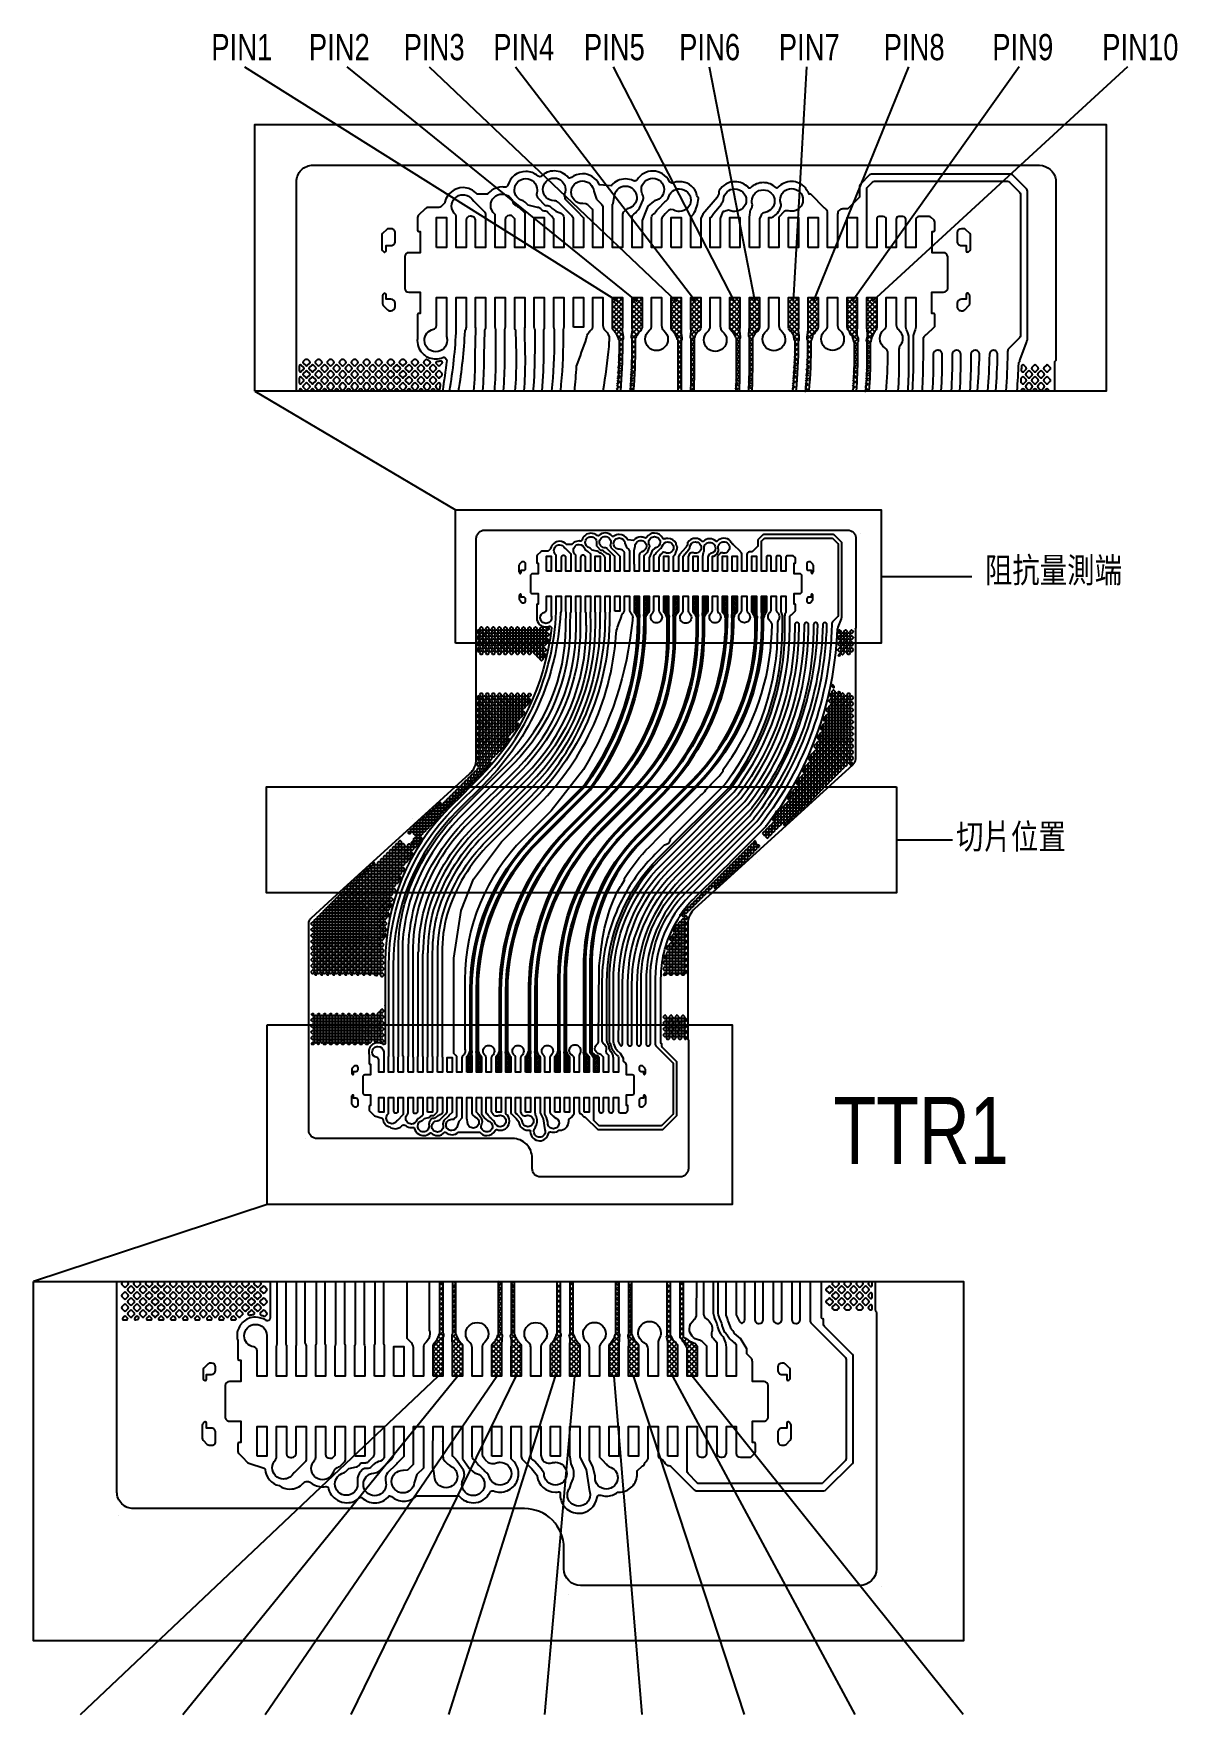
# Model space of a CAD drawing. Header units: millimetres. Extents: x 3440 to 3572, y 2 to 96.
# Drawn here: x 3478.6 to 3519.5, y 26.9 to 87.1 of the extents above; entities that cross this region are included whole.
import ezdxf

# ---------------------------------------------------------------- set-up
doc = ezdxf.new("R2010")
doc.units = ezdxf.units.MM
doc.header["$LTSCALE"] = 23.1
for name, color, linetype in [('gbr-dxf', 7, 'CONTINUOUS'), ('gbr-outline-dxf', 2, 'CONTINUOUS'), ('備註', 1, 'CONTINUOUS')]:
    doc.layers.add(name, color=color, linetype=linetype)
doc.styles.get("Standard").update_dxf_attribs({"font": 'simplex.shx', "width": 0.8})

msp = doc.modelspace()

# ---------------------------------------------------------------- texts
at = {"layer": '備註', "color": 1, "lineweight": 0}
for s, insert, char_height, attachment_point in [('{\\fPMingLiU|b0|i0|c136|p2;\\C256; PIN1}', (3487.105, 87.052), 0.93894, 3), ('{\\fPMingLiU|b0|i0|c136|p2;\\C256; PIN2}', (3490.594, 87.052), 0.93894, 3), ('{\\fPMingLiU|b0|i0|c136|p2;\\C256; PIN3}', (3493.989, 87.052), 0.93894, 3), ('{\\fPMingLiU|b0|i0|c136|p2;\\C256; PIN4}', (3497.198, 87.052), 0.93894, 3), ('{\\fPMingLiU|b0|i0|c136|p2;\\C256; PIN5}', (3500.438, 87.052), 0.93894, 3), ('{\\fPMingLiU|b0|i0|c136|p2;\\C256; PIN6}', (3503.849, 87.052), 0.93894, 3), ('{\\fPMingLiU|b0|i0|c136|p2;\\C256; PIN7}', (3507.416, 87.052), 0.93894, 3), ('{\\fPMingLiU|b0|i0|c136|p2;\\C256; PIN8}', (3511.171, 87.052), 0.93894, 3), ('{\\fPMingLiU|b0|i0|c136|p2;\\C256; PIN9}', (3515.06, 87.052), 0.93894, 3), ('{\\fPMingLiU|b0|i0|c136|p2;\\C256; PIN10}', (3519.54, 87.052), 0.93894, 3), ('{\\fPMingLiU|b0|i0|c136|p2;\\C256;阻抗量測端}', (3512.61, 68.309), 0.9, 1), ('{\\fPMingLiU|b0|i0|c136|p2;\\C256;切片位置}', (3511.58, 58.768), 0.9, 1), ('{\\fPMingLiU|b0|i0|c136|p2;\\C256;TTR1}', (3507.187, 48.998), 2.4, 1)]:
    msp.add_mtext(s, dxfattribs=dict(at, insert=insert, char_height=char_height, attachment_point=attachment_point))

# ---------------------------------------------------------------- blocks, each defined once
blk = doc.blocks.new('1')
at = {"layer": '備註', "linetype": 'Continuous'}
h = blk.add_hatch(dxfattribs=at)
h.set_pattern_fill('ANSI37', color=3, scale=0.02, style=0)
h.paths.add_polyline_path([(4286.92, -448.577), (4286.92, -445.413, -0.038469), (4286.921, -445.409, -0.005741), (4286.922, -445.264, -0.012911), (4286.922, -445.263, -0.192745), (4288.774, -440.938), (4288.774, -440.938), (4290.68, -439.032, -0.022179), (4290.682, -439.03, -0.012999), (4290.683, -439.029, 0.198866), (4293.057, -433.298, -0.012999), (4293.057, -433.297), (4293.057, -433.042, 0.126703), (4293.054, -433.033, -0.238292), (4293.045, -432.998), (4293.05, -432.976), (4293.05, -432.975, -0.002638), (4293.051, -432.971, 0.052598), (4293.061, -432.88, -0.01044), (4293.061, -432.879, 0.052723), (4293.051, -432.788, -0.061206), (4293.048, -432.767), (4293.048, -432.767), (4293.048, -432.233), (4293.226, -432.233), (4293.226, -432.675, -0.009209), (4293.226, -432.678), (4293.226, -432.767, -0.169291), (4293.207, -432.822, 0.043546), (4293.166, -432.886, 0.006989), (4293.164, -432.894), (4293.164, -432.894, 0.108919), (4293.159, -432.901, -0.041884), (4293.158, -432.901, 0.053171), (4293.128, -432.988, -0.002636), (4293.127, -432.992, -0.011867), (4293.127, -432.994), (4293.122, -433.016, -0.117232), (4293.114, -433.032), (4293.114, -433.032, 0.146349), (4293.11, -433.043), (4293.11, -433.296, -0.012999), (4293.11, -433.297, -0.198807), (4290.722, -439.065, -0.03099), (4290.72, -439.067), (4290.72, -439.067), (4288.812, -440.976), (4288.811, -440.976, 0.192697), (4286.975, -445.263, -0.012911), (4286.975, -445.264, 0.005907), (4286.974, -445.412, -0.050361), (4286.973, -445.417), (4286.973, -448.558, -0.036092), (4286.973, -448.559, 0.180687), (4286.979, -448.572), (4286.994, -448.586, -0.042428), (4286.994, -448.587, 0.147346), (4287.004, -448.592, -0.171376), (4287.028, -448.603, 0.128411), (4287.16, -448.677, -0.015423), (4287.162, -448.677, -0.266442), (4287.224, -448.741, 0.071546), (4287.226, -448.746), (4287.226, -448.746), (4287.226, -448.76, -0.007106), (4287.226, -448.763), (4287.226, -449.012, -0.007121), (4287.226, -449.014), (4287.226, -449.279), (4287.048, -449.279), (4287.048, -449.274), (4287.048, -449.274), (4287.048, -448.777, 0.118025), (4286.973, -448.659, -0.183096), (4286.961, -448.634, 0.134987), (4286.957, -448.625), (4286.929, -448.597, -0.212453)])
h.paths.add_polyline_path([(4286.682, -448.588, -0.027768), (4286.692, -448.618), (4286.692, -448.622, 0.063503), (4286.693, -448.628), (4286.702, -448.682, -0.010797), (4286.702, -448.694, 0.010183), (4286.702, -448.695), (4286.702, -448.695, -0.108314), (4286.7, -448.704), (4286.7, -448.704), (4286.7, -448.704, 0.215605), (4286.699, -448.706), (4286.699, -448.736, 0.0273), (4286.699, -448.746), (4286.699, -448.746), (4286.699, -448.746), (4286.699, -448.766), (4286.698, -448.766), (4286.698, -449.274), (4286.699, -449.274), (4286.699, -449.279), (4286.876, -449.279), (4286.876, -449.014, 0.007121), (4286.876, -449.012), (4286.876, -448.746, 0.228558), (4286.843, -448.676), (4286.842, -448.676, -0.131355), (4286.755, -448.559, 0.079704), (4286.748, -448.548, -0.146239), (4286.745, -448.538, 0.036092), (4286.745, -448.537), (4286.745, -445.268, 0.087957), (4286.747, -445.259, -0.192757), (4288.65, -440.814), (4290.558, -438.905), (4290.558, -438.905), (4290.558, -438.905, 0.198869), (4292.881, -433.298, 0.013079), (4292.881, -433.297), (4292.881, -433.043, -0.144789), (4292.885, -433.032, 0.174547), (4292.894, -433.007), (4292.894, -432.986, 0.021595), (4292.894, -432.983, 0.067298), (4292.889, -432.952, 0.081765), (4292.884, -432.94), (4292.875, -432.926, -0.042283), (4292.869, -432.853, 0.010351), (4292.869, -432.852, -0.040896), (4292.875, -432.781), (4292.875, -432.78, 0.038766), (4292.876, -432.767), (4292.876, -432.678), (4292.876, -432.233), (4292.698, -432.233), (4292.698, -432.239), (4292.698, -432.239), (4292.698, -432.748), (4292.698, -432.748), (4292.698, -432.767, 0.23908), (4292.735, -432.838, 0.06729), (4292.735, -432.839, -0.115876), (4292.741, -432.846), (4292.741, -432.846, -0.046487), (4292.76, -432.905), (4292.781, -432.912, -0.252788), (4292.792, -432.927), (4292.793, -432.933, 0.12341), (4292.798, -432.951), (4292.801, -432.955, 0.01812), (4292.81, -432.991, 0.061967), (4292.813, -433, -0.102406), (4292.816, -433.008, 0.03609), (4292.816, -433.008, 0.160481), (4292.824, -433.031, 0.055776), (4292.824, -433.032, -0.152992), (4292.828, -433.043, 0.036092), (4292.828, -433.043), (4292.828, -433.296, 0.01306), (4292.828, -433.297, -0.198906), (4290.521, -438.868), (4290.521, -438.868), (4290.521, -438.868), (4288.612, -440.776), (4288.612, -440.777), (4288.612, -440.777, 0.192447), (4286.694, -445.25, 0.098806), (4286.692, -445.26), (4286.692, -448.537, 0.037059), (4286.692, -448.538, -0.152635), (4286.688, -448.549, 0.27377)])
h.paths.add_polyline_path([(4283.887, -448.557, -0.172995), (4283.896, -448.532), (4283.896, -448.532, 0.146349), (4283.9, -448.521), (4283.9, -446.418, -0.040138), (4283.9, -446.413, -0.198769), (4286.262, -440.714), (4286.263, -440.714), (4287.51, -439.467), (4287.51, -439.467), (4287.51, -439.467, 0.198907), (4289.904, -433.687, -0.016872), (4289.904, -433.686), (4289.904, -432.973, -0.036092), (4289.904, -432.973, 0.141335), (4289.9, -432.962, -0.212319), (4289.891, -432.932), (4289.903, -432.839), (4289.9, -432.786, -0.054356), (4289.898, -432.767), (4289.898, -432.678, -0.007121), (4289.898, -432.676), (4289.898, -432.239), (4289.898, -432.239), (4289.898, -432.233), (4290.076, -432.233), (4290.076, -432.767), (4290.076, -432.767), (4290.076, -432.767, -0.3159), (4290.017, -432.85, 0.141143), (4290.009, -432.858, -0.033597), (4290.009, -432.858), (4289.98, -432.906, 0.059391), (4289.978, -432.91, -0.029996), (4289.967, -432.949, -0.090958), (4289.961, -432.961), (4289.961, -432.961, 0.141804), (4289.957, -432.972), (4289.957, -433.687, -0.016893), (4289.957, -433.689, -0.198865), (4287.547, -439.504), (4287.547, -439.504), (4287.547, -439.504), (4286.3, -440.751), (4286.3, -440.751, 0.198902), (4283.953, -446.418, -0.026722), (4283.953, -446.42, -0.016159), (4283.953, -446.422), (4283.953, -448.52, -0.048029), (4283.953, -448.521, 0.152992), (4283.957, -448.532), (4283.957, -448.532, -0.092649), (4283.964, -448.545, -0.002776), (4283.965, -448.548, 0.055059), (4283.995, -448.614, -0.039851), (4283.996, -448.615, 0.137615), (4284.004, -448.622), (4284.004, -448.622), (4284.004, -448.622), (4284.005, -448.624, 0.441021), (4284.005, -448.624), (4284.005, -448.625), (4284.014, -448.642, 0.037742), (4284.047, -448.68, -0.212517), (4284.076, -448.746), (4284.076, -448.835, -0.007121), (4284.076, -448.837), (4284.076, -449.279), (4283.898, -449.279), (4283.898, -449.274), (4283.898, -449.274), (4283.898, -448.766), (4283.898, -448.765), (4283.898, -448.746), (4283.898, -448.746), (4283.898, -448.746, -0.040316), (4283.9, -448.731, -0.010149), (4283.9, -448.73), (4283.903, -448.639, 0.050913), (4283.89, -448.572), (4283.889, -448.571, -0.088155)])
h.paths.add_polyline_path([(4283.548, -448.835, 0.009209), (4283.548, -448.838), (4283.548, -449.273), (4283.548, -449.273), (4283.548, -449.279), (4283.726, -449.279), (4283.726, -448.746), (4283.726, -448.746, 0.019469), (4283.726, -448.739), (4283.731, -448.597), (4283.731, -448.597, -0.396062), (4283.731, -448.597), (4283.731, -448.596), (4283.731, -448.596), (4283.731, -448.596, -0.135041), (4283.731, -448.585), (4283.731, -448.585, -0.012549), (4283.735, -448.569, 0.254191), (4283.728, -448.532), (4283.728, -448.532, -0.146437), (4283.724, -448.521), (4283.724, -446.418, 0.016923), (4283.724, -446.416, -0.198862), (4286.138, -440.59), (4286.138, -440.589), (4287.386, -439.342), (4287.386, -439.342), (4287.386, -439.342, 0.198917), (4289.728, -433.687, 0.016923), (4289.728, -433.685), (4289.728, -433.01, -0.152918), (4289.732, -432.999), (4289.732, -432.999, 0.175279), (4289.741, -432.973), (4289.741, -432.951, 0.145547), (4289.735, -432.929), (4289.725, -432.851), (4289.726, -432.773, 0.018935), (4289.726, -432.767), (4289.726, -432.767), (4289.726, -432.767), (4289.726, -432.747), (4289.726, -432.239), (4289.726, -432.233), (4289.548, -432.233), (4289.548, -432.239), (4289.548, -432.676, 0.007121), (4289.548, -432.678), (4289.548, -432.767, 0.194527), (4289.573, -432.829, -0.111015), (4289.663, -432.984, 0.105582), (4289.671, -432.999), (4289.671, -432.999, -0.152929), (4289.675, -433.01, 0.036092), (4289.675, -433.01), (4289.675, -433.686, 0.013079), (4289.675, -433.687, 0.020044), (4289.675, -433.689, -0.198851), (4287.348, -439.305), (4287.348, -439.305), (4287.348, -439.305), (4286.101, -440.552), (4286.101, -440.552, 0.198871), (4283.671, -446.416, 0.013079), (4283.671, -446.418), (4283.671, -446.418, 0.020066), (4283.671, -446.42), (4283.671, -448.521, -0.150332), (4283.667, -448.532, 0.096433), (4283.66, -448.545, -0.122485), (4283.576, -448.681, 0.204905), (4283.548, -448.746)])
h.paths.add_polyline_path([(4285.648, -449.279), (4285.648, -448.746), (4285.648, -448.746), (4285.648, -448.746, -0.186162), (4285.672, -448.686, -0.011402), (4285.673, -448.685, 0.113626), (4285.759, -448.536, -0.002685), (4285.76, -448.533, -0.098981), (4285.767, -448.519), (4285.767, -448.519, 0.152897), (4285.771, -448.508, -0.05707), (4285.771, -448.507), (4285.771, -445.932, -0.020066), (4285.771, -445.93, -0.198906), (4288.052, -440.424), (4288.052, -440.424), (4288.052, -440.424), (4289.186, -439.29), (4289.186, -439.29), (4289.186, -439.29, 0.198918), (4291.767, -433.059, -0.01306), (4291.768, -433.057), (4291.768, -433.022, -0.048029), (4291.767, -433.022, 0.145602), (4291.764, -433.011, -0.124838), (4291.755, -432.994, -0.014226), (4291.755, -432.992, -0.038028), (4291.741, -432.915), (4291.708, -432.855, 0.133018), (4291.7, -432.848, -0.293511), (4291.648, -432.767), (4291.648, -432.767), (4291.648, -432.233), (4291.826, -432.233), (4291.826, -432.676, -0.007106), (4291.826, -432.678), (4291.826, -432.767, -0.044204), (4291.825, -432.782), (4291.824, -432.783, 0.019404), (4291.82, -432.816), (4291.833, -432.917, -0.04233), (4291.833, -432.924), (4291.833, -432.986, -0.171575), (4291.825, -433.011), (4291.824, -433.011, 0.152897), (4291.821, -433.022), (4291.821, -433.059, -0.013079), (4291.82, -433.06, -0.198885), (4289.224, -439.327), (4289.224, -439.327), (4289.224, -439.327), (4288.089, -440.462), (4288.089, -440.462), (4288.089, -440.462, 0.198837), (4285.824, -445.928, -0.020022), (4285.824, -445.93), (4285.824, -448.509, 0.126649), (4285.828, -448.519, -0.255471), (4285.836, -448.555, -0.002709), (4285.834, -448.559, 0.019111), (4285.827, -448.587), (4285.826, -448.742, -0.011961), (4285.826, -448.746), (4285.826, -448.835, -0.009235), (4285.826, -448.838), (4285.826, -449.279)])
h.paths.add_polyline_path([(4284.598, -449.279), (4284.598, -448.746), (4284.598, -448.746), (4284.598, -448.746, -0.181251), (4284.62, -448.687, -0.01195), (4284.621, -448.686, 0.113438), (4284.71, -448.528, -0.100452), (4284.717, -448.514), (4284.717, -448.514, 0.152897), (4284.721, -448.503, -0.037059), (4284.721, -448.502), (4284.721, -446.364, -0.013079), (4284.721, -446.363, -0.198867), (4287.215, -440.344), (4287.215, -440.344), (4288.359, -439.2), (4288.359, -439.2), (4288.359, -439.2, 0.198919), (4290.719, -433.502, -0.01306), (4290.719, -433.5), (4290.719, -432.978, 0.141403), (4290.716, -432.967, -0.106282), (4290.708, -432.953, 0.037341), (4290.692, -432.915, 0.121014), (4290.685, -432.908), (4290.685, -432.908), (4290.669, -432.878, 0.05425), (4290.628, -432.834, -0.021193), (4290.626, -432.831, -0.205959), (4290.598, -432.767), (4290.598, -432.767), (4290.598, -432.748), (4290.598, -432.748), (4290.598, -432.239), (4290.598, -432.239), (4290.598, -432.233), (4290.776, -432.233), (4290.776, -432.676, -0.006875), (4290.776, -432.678), (4290.776, -432.767, -0.060251), (4290.773, -432.788), (4290.771, -432.832), (4290.785, -432.935, -0.215499), (4290.776, -432.966), (4290.776, -432.966, 0.152897), (4290.772, -432.978, -0.037059), (4290.772, -432.978), (4290.772, -433.502, -0.013079), (4290.772, -433.503, -0.198882), (4288.396, -439.237), (4288.396, -439.237), (4288.396, -439.237), (4287.252, -440.381), (4287.252, -440.381, 0.198902), (4284.774, -446.364, -0.01306), (4284.774, -446.365), (4284.774, -448.504, 0.126611), (4284.778, -448.513, -0.255514), (4284.786, -448.55, 0.048391), (4284.771, -448.627), (4284.774, -448.728, -0.050849), (4284.776, -448.746), (4284.776, -448.835, -0.009235), (4284.776, -448.838), (4284.776, -449.279)])
h.paths.add_polyline_path([(4284.939, -448.56, -0.250239), (4284.946, -448.523), (4284.946, -448.523, 0.152967), (4284.95, -448.512), (4284.95, -446.364, -0.013079), (4284.95, -446.363, -0.198864), (4287.376, -440.506), (4287.376, -440.506), (4287.376, -440.506), (4288.521, -439.361), (4288.521, -439.361), (4288.521, -439.361, 0.198847), (4290.948, -433.504, -0.020044), (4290.948, -433.502), (4290.948, -433.502, -0.01306), (4290.948, -433.501), (4290.948, -432.951, 0.152951), (4290.944, -432.94, -0.039884), (4290.944, -432.94, -0.209268), (4290.935, -432.909), (4290.938, -432.892), (4290.948, -432.744), (4290.948, -432.233), (4291.126, -432.233), (4291.126, -432.676, -0.007335), (4291.126, -432.678), (4291.126, -432.767, -0.258233), (4291.084, -432.842, 0.039395), (4291.06, -432.861), (4291.011, -432.946), (4291.011, -432.946, 0.259695), (4291.001, -432.962, -0.034686), (4291.001, -432.963), (4291.001, -433.5, -0.016923), (4291.001, -433.502, -0.198912), (4288.558, -439.399), (4288.558, -439.399), (4288.558, -439.399), (4287.414, -440.543), (4287.414, -440.543), (4287.414, -440.543, 0.198899), (4285.003, -446.364, -0.01306), (4285.003, -446.365), (4285.003, -448.511, -0.048029), (4285.003, -448.512, 0.14893), (4285.007, -448.523, -0.099394), (4285.014, -448.536, 0.061896), (4285.051, -448.619, 0.069304), (4285.055, -448.623), (4285.055, -448.623), (4285.061, -448.634, 0.043693), (4285.101, -448.684, -0.017871), (4285.103, -448.686, -0.186699), (4285.126, -448.746), (4285.126, -448.746), (4285.126, -449.279), (4284.948, -449.279), (4284.948, -449.273), (4284.948, -448.838, -0.009209), (4284.948, -448.835), (4284.948, -448.746, -0.018469), (4284.949, -448.739), (4284.951, -448.613), (4284.951, -448.613, 0.014957), (4284.951, -448.612, 0.036518)])
h.paths.add_polyline_path([(4282.498, -448.746), (4282.498, -448.835), (4282.498, -449.279), (4282.676, -449.279), (4282.676, -449.273), (4282.676, -449.273), (4282.676, -448.765), (4282.676, -448.765), (4282.676, -448.746, 0.030518), (4282.676, -448.735), (4282.675, -448.597, -0.027525), (4282.684, -448.553, 0.002633), (4282.686, -448.55, 0.255399), (4282.677, -448.513, -0.137907), (4282.674, -448.503), (4282.674, -446.328, 0.01306), (4282.674, -446.326, -0.198907), (4284.953, -440.825), (4284.953, -440.825), (4284.953, -440.825), (4286.747, -439.031, 0.041596), (4286.75, -439.028, 0.15799), (4288.674, -433.089, 0.020066), (4288.674, -433.087), (4288.674, -433.01, 0.05707), (4288.674, -433.01, -0.152897), (4288.678, -432.999, 0.173258), (4288.687, -432.974), (4288.687, -432.946, 0.050081), (4288.686, -432.938), (4288.671, -432.822), (4288.673, -432.789, 0.064351), (4288.676, -432.767), (4288.676, -432.747), (4288.676, -432.678), (4288.676, -432.239), (4288.676, -432.233), (4288.498, -432.233), (4288.498, -432.239), (4288.498, -432.678), (4288.498, -432.747), (4288.498, -432.767, 0.180381), (4288.52, -432.825, 0.01427), (4288.521, -432.827, -0.04928), (4288.569, -432.89), (4288.569, -432.891, 0.118045), (4288.569, -432.892, -0.027346), (4288.571, -432.894, -0.060362), (4288.609, -432.983, 0.110384), (4288.617, -432.999, -0.146233), (4288.621, -433.009), (4288.621, -433.089, 0.020044), (4288.621, -433.091, -0.157884), (4286.708, -438.995), (4284.915, -440.788), (4284.915, -440.788), (4284.915, -440.788, 0.198869), (4282.621, -446.325, 0.013079), (4282.621, -446.326), (4282.621, -448.503, -0.152897), (4282.617, -448.514), (4282.617, -448.514, 0.100206), (4282.61, -448.528, 0.002647), (4282.609, -448.531, -0.110971), (4282.521, -448.686, 0.010784), (4282.52, -448.687, 0.182088)])
h.paths.add_polyline_path([(4282.839, -448.559, 0.002676), (4282.84, -448.563, -0.008691), (4282.843, -448.575), (4282.848, -448.766), (4282.848, -449.274), (4282.848, -449.274), (4282.848, -449.279), (4283.026, -449.279), (4283.026, -448.835), (4283.026, -448.746, 0.195254), (4283.001, -448.684, -0.115352), (4282.915, -448.54, 0.002713), (4282.914, -448.536, 0.095115), (4282.907, -448.523, 0.040767), (4282.907, -448.523, -0.152992), (4282.903, -448.512, 0.036092), (4282.903, -448.511), (4282.903, -446.327, 0.03042), (4282.903, -446.324, -0.198847), (4285.114, -440.987), (4285.114, -440.987), (4285.114, -440.987), (4286.921, -439.18, 0.040674), (4286.924, -439.177, 0.15841), (4288.903, -433.09, 0.013079), (4288.903, -433.089), (4288.903, -432.975, -0.152234), (4288.907, -432.964, 0.095505), (4288.915, -432.951, 0.019977), (4288.923, -432.925, -0.219672), (4288.934, -432.912), (4288.934, -432.912), (4288.966, -432.855), (4288.966, -432.855, -0.140609), (4288.974, -432.848), (4288.974, -432.848, 0.29281), (4289.026, -432.767), (4289.026, -432.678, 0.006875), (4289.026, -432.676), (4289.026, -432.239), (4289.026, -432.233), (4288.848, -432.233), (4288.848, -432.239), (4288.848, -432.747), (4288.848, -432.767), (4288.848, -432.767, 0.056627), (4288.85, -432.787, -0.026278), (4288.854, -432.814), (4288.838, -432.933, 0.198048), (4288.846, -432.962, 0.04083), (4288.846, -432.962, -0.145886), (4288.85, -432.973, 0.058027), (4288.85, -432.973), (4288.85, -433.088, 0.01306), (4288.85, -433.089, -0.158386), (4286.883, -439.144), (4285.077, -440.949), (4285.077, -440.949), (4285.077, -440.95, 0.198917), (4282.85, -446.326, 0.016923), (4282.85, -446.328), (4282.85, -448.512, -0.144789), (4282.846, -448.523, 0.252674)])
h.paths.add_polyline_path([(4285.989, -448.569, -0.2567), (4285.996, -448.532, 0.139935), (4286, -448.521), (4286, -445.93, -0.013079), (4286, -445.929, -0.198872), (4288.213, -440.586), (4288.213, -440.586), (4288.213, -440.586), (4289.348, -439.451, 0.198911), (4291.996, -433.059, -0.017024), (4291.996, -433.057), (4291.996, -433.013, -0.048029), (4291.996, -433.013, 0.152992), (4291.992, -433.002), (4291.992, -433.002, -0.186251), (4291.983, -432.975), (4291.983, -432.949, -0.043586), (4291.984, -432.942), (4292.002, -432.811), (4292.001, -432.798, 0.010184), (4291.999, -432.781, -0.039382), (4291.998, -432.767), (4291.998, -432.678, -0.007121), (4291.998, -432.676), (4291.998, -432.233), (4292.176, -432.233), (4292.176, -432.767), (4292.176, -432.767), (4292.176, -432.767, -0.264407), (4292.133, -432.843, 0.118492), (4292.126, -432.85), (4292.126, -432.85), (4292.112, -432.877), (4292.097, -432.892), (4292.097, -432.892, 0.213294), (4292.083, -432.901, 0.007572), (4292.077, -432.913, -0.03781), (4292.061, -432.987, -0.107864), (4292.053, -433.002), (4292.053, -433.002, 0.152897), (4292.049, -433.013), (4292.049, -433.059, -0.016893), (4292.049, -433.06, -0.198872), (4289.386, -439.489), (4289.386, -439.489), (4288.251, -440.624), (4288.251, -440.624), (4288.251, -440.624, 0.198911), (4286.053, -445.93, -0.01306), (4286.053, -445.931), (4286.053, -448.52, -0.048029), (4286.053, -448.521, 0.152992), (4286.057, -448.532), (4286.057, -448.532, -0.108794), (4286.065, -448.547), (4286.065, -448.548, 0.120342), (4286.149, -448.682, -0.011273), (4286.15, -448.683, -0.198693), (4286.176, -448.746), (4286.176, -448.835), (4286.176, -449.279), (4285.998, -449.279), (4285.998, -448.835), (4285.998, -448.746, -0.037571), (4285.999, -448.732), (4286.002, -448.636), (4286.002, -448.636), (4286.002, -448.636, 0.081875), (4286.002, -448.63, 0.04431), (4285.99, -448.572, -0.002781)])
at = {"layer": 'gbr-dxf', "color": 3}
for p, q in [((4288.676, -432.239), (4288.676, -432.678)), ((4289.726, -432.239), (4289.726, -432.747)), ((4288.676, -432.678), (4288.676, -432.747))]:
    blk.add_line(p, q, dxfattribs=at)
at = {"layer": 'gbr-dxf', "color": 3, "linetype": 'Continuous'}
for points in [[(4282.498, -449.279), (4282.498, -448.835), (4282.498, -448.746, -0.182088), (4282.52, -448.687, -0.010784), (4282.521, -448.686, 0.110971), (4282.609, -448.531, -0.002647), (4282.61, -448.528, -0.100206), (4282.617, -448.514), (4282.617, -448.514, 0.152897), (4282.621, -448.503), (4282.621, -446.326, -0.013079), (4282.621, -446.325, -0.198869), (4284.915, -440.788), (4284.915, -440.788), (4284.915, -440.788), (4286.708, -438.995, 0.157884), (4288.621, -433.091, -0.020044), (4288.621, -433.089), (4288.621, -433.009, 0.146233), (4288.617, -432.999, -0.110384), (4288.609, -432.983, 0.060362), (4288.571, -432.894, 0.027346), (4288.569, -432.892, -0.118045), (4288.569, -432.891), (4288.569, -432.89, 0.04928), (4288.521, -432.827, -0.01427), (4288.52, -432.825, -0.180381), (4288.498, -432.767), (4288.498, -432.747), (4288.498, -432.678), (4288.498, -432.239), (4288.498, -432.233), (4288.676, -432.233), (4288.676, -432.239)], [(4282.839, -448.559, -0.252674), (4282.846, -448.523, 0.144789), (4282.85, -448.512), (4282.85, -446.328, -0.016923), (4282.85, -446.326, -0.198917), (4285.077, -440.95), (4285.077, -440.949), (4285.077, -440.949), (4286.883, -439.144, 0.158386), (4288.85, -433.089, -0.01306), (4288.85, -433.088), (4288.85, -432.973, -0.058027), (4288.85, -432.973, 0.145886), (4288.846, -432.962, -0.04083), (4288.846, -432.962, -0.198048), (4288.838, -432.933), (4288.854, -432.814, 0.026278), (4288.85, -432.787, -0.056627), (4288.848, -432.767), (4288.848, -432.767), (4288.848, -432.747), (4288.848, -432.239), (4288.848, -432.233), (4289.026, -432.233), (4289.026, -432.239)], [(4289.026, -432.239), (4289.026, -432.676, -0.006875), (4289.026, -432.678), (4289.026, -432.767, -0.29281), (4288.974, -432.848), (4288.974, -432.848, 0.140609), (4288.966, -432.855), (4288.966, -432.855), (4288.934, -432.912), (4288.934, -432.912, 0.219672), (4288.923, -432.925, -0.019977), (4288.915, -432.951, -0.095505), (4288.907, -432.964, 0.152234), (4288.903, -432.975), (4288.903, -433.089, -0.013079), (4288.903, -433.09, -0.15841), (4286.924, -439.177, -0.040674), (4286.921, -439.18), (4285.114, -440.987), (4285.114, -440.987), (4285.114, -440.987, 0.198847), (4282.903, -446.324, -0.03042), (4282.903, -446.327), (4282.903, -448.511, -0.036092), (4282.903, -448.512, 0.152992), (4282.907, -448.523, -0.040767), (4282.907, -448.523, -0.095115), (4282.914, -448.536, -0.002713), (4282.915, -448.54, 0.115352), (4283.001, -448.684, -0.195254), (4283.026, -448.746), (4283.026, -448.835)], [(4283.548, -448.835), (4283.548, -448.746, -0.204905), (4283.576, -448.681, 0.122485), (4283.66, -448.545, -0.096433), (4283.667, -448.532, 0.150332), (4283.671, -448.521), (4283.671, -446.42, -0.020066), (4283.671, -446.418), (4283.671, -446.418, -0.013079), (4283.671, -446.416, -0.198871), (4286.101, -440.552), (4286.101, -440.552), (4287.348, -439.305), (4287.348, -439.305), (4287.348, -439.305, 0.198851), (4289.675, -433.689, -0.020044), (4289.675, -433.687, -0.013079), (4289.675, -433.686), (4289.675, -433.01, -0.036092), (4289.675, -433.01, 0.152929), (4289.671, -432.999), (4289.671, -432.999, -0.105582), (4289.663, -432.984, 0.111015), (4289.573, -432.829, -0.194527), (4289.548, -432.767), (4289.548, -432.678, -0.007121), (4289.548, -432.676), (4289.548, -432.239), (4289.548, -432.233), (4289.726, -432.233), (4289.726, -432.239)], [(4285.989, -448.569, -0.2567), (4285.996, -448.532, 0.139935), (4286, -448.521), (4286, -445.93, -0.013079), (4286, -445.929, -0.198872), (4288.213, -440.586), (4288.213, -440.586), (4288.213, -440.586), (4289.348, -439.451, 0.198911), (4291.996, -433.059, -0.017024), (4291.996, -433.057), (4291.996, -433.013, -0.048029), (4291.996, -433.013, 0.152992), (4291.992, -433.002), (4291.992, -433.002, -0.186251), (4291.983, -432.975), (4291.983, -432.949, -0.043586), (4291.984, -432.942), (4292.002, -432.811), (4292.001, -432.798, 0.010184), (4291.999, -432.781, -0.039382), (4291.998, -432.767), (4291.998, -432.678, -0.007121), (4291.998, -432.676), (4291.998, -432.233), (4292.176, -432.233), (4292.176, -432.767), (4292.176, -432.767), (4292.176, -432.767, -0.264407), (4292.133, -432.843, 0.118492), (4292.126, -432.85), (4292.126, -432.85), (4292.112, -432.877), (4292.097, -432.892), (4292.097, -432.892, 0.213294), (4292.083, -432.901, 0.007572), (4292.077, -432.913, -0.03781), (4292.061, -432.987, -0.107864), (4292.053, -433.002), (4292.053, -433.002, 0.152897), (4292.049, -433.013), (4292.049, -433.059, -0.016893), (4292.049, -433.06, -0.198872), (4289.386, -439.489), (4289.386, -439.489), (4288.251, -440.624), (4288.251, -440.624), (4288.251, -440.624, 0.198911), (4286.053, -445.93, -0.01306), (4286.053, -445.931), (4286.053, -448.52, -0.048029), (4286.053, -448.521, 0.152992), (4286.057, -448.532), (4286.057, -448.532, -0.108794), (4286.065, -448.547), (4286.065, -448.548, 0.120342), (4286.149, -448.682, -0.011273), (4286.15, -448.683, -0.198693), (4286.176, -448.746), (4286.176, -448.835)], [(4286.682, -448.588, -0.27377), (4286.688, -448.549, 0.152635), (4286.692, -448.538, -0.037059), (4286.692, -448.537), (4286.692, -445.26, -0.098806), (4286.694, -445.25, -0.192447), (4288.612, -440.777), (4288.612, -440.777), (4288.612, -440.776), (4290.521, -438.868), (4290.521, -438.868), (4290.521, -438.868, 0.198906), (4292.828, -433.297, -0.01306), (4292.828, -433.296), (4292.828, -433.043, -0.036092), (4292.828, -433.043, 0.152992), (4292.824, -433.032, -0.055776), (4292.824, -433.031, -0.160481), (4292.816, -433.008, -0.03609), (4292.816, -433.008, 0.102406), (4292.813, -433, -0.061967), (4292.81, -432.991, -0.01812), (4292.801, -432.955), (4292.798, -432.951, -0.12341), (4292.793, -432.933), (4292.792, -432.927), (4292.792, -432.927, 0.252788), (4292.781, -432.912), (4292.76, -432.905, 0.046487), (4292.741, -432.846), (4292.741, -432.846, 0.115876), (4292.735, -432.839, -0.06729), (4292.735, -432.838, -0.23908), (4292.698, -432.767), (4292.698, -432.748), (4292.698, -432.748), (4292.698, -432.239), (4292.698, -432.239), (4292.698, -432.233), (4292.876, -432.233), (4292.876, -432.678)], [(4288.676, -432.747), (4288.676, -432.767, -0.064351), (4288.673, -432.789), (4288.671, -432.822), (4288.686, -432.938, -0.050081), (4288.687, -432.946), (4288.687, -432.974, -0.173258), (4288.678, -432.999, 0.152897), (4288.674, -433.01, -0.05707), (4288.674, -433.01), (4288.674, -433.087, -0.020066), (4288.674, -433.089, -0.15799), (4286.75, -439.028, -0.041596), (4286.747, -439.031), (4284.953, -440.825), (4284.953, -440.825), (4284.953, -440.825, 0.198907), (4282.674, -446.326, -0.01306), (4282.674, -446.328), (4282.674, -448.503, 0.137907), (4282.677, -448.513, -0.255399), (4282.686, -448.55, -0.002633), (4282.684, -448.553, 0.027525), (4282.675, -448.597), (4282.676, -448.735, -0.030518), (4282.676, -448.746), (4282.676, -448.765), (4282.676, -448.765), (4282.676, -449.273), (4282.676, -449.273), (4282.676, -449.279), (4282.498, -449.279)], [(4289.726, -432.747), (4289.726, -432.767), (4289.726, -432.767), (4289.726, -432.767, -0.018935), (4289.726, -432.773), (4289.725, -432.851), (4289.735, -432.929, -0.145547), (4289.741, -432.951), (4289.741, -432.973, -0.175279), (4289.732, -432.999), (4289.732, -432.999, 0.152918), (4289.728, -433.01), (4289.728, -433.685, -0.016923), (4289.728, -433.687, -0.198917), (4287.386, -439.342), (4287.386, -439.342), (4287.386, -439.342), (4286.138, -440.589), (4286.138, -440.59, 0.198862), (4283.724, -446.416, -0.016923), (4283.724, -446.418), (4283.724, -448.521, 0.146437), (4283.728, -448.532), (4283.728, -448.532, -0.254191), (4283.735, -448.569, 0.012549), (4283.731, -448.585), (4283.731, -448.585, 0.135041), (4283.731, -448.596), (4283.731, -448.596), (4283.731, -448.596), (4283.731, -448.597, 0.396062), (4283.731, -448.597), (4283.731, -448.597), (4283.726, -448.739, -0.019469), (4283.726, -448.746), (4283.726, -448.746), (4283.726, -449.279), (4283.548, -449.279), (4283.548, -449.273), (4283.548, -449.273), (4283.548, -448.838, -0.009209), (4283.548, -448.835)], [(4292.876, -432.678), (4292.876, -432.767, -0.038766), (4292.875, -432.78), (4292.875, -432.781, 0.040896), (4292.869, -432.852, -0.010351), (4292.869, -432.853, 0.042283), (4292.875, -432.926), (4292.884, -432.94, -0.081765), (4292.889, -432.952, -0.067298), (4292.894, -432.983, -0.021595), (4292.894, -432.986), (4292.894, -433.007, -0.174547), (4292.885, -433.032, 0.144789), (4292.881, -433.043), (4292.881, -433.297, -0.013079), (4292.881, -433.298, -0.198869), (4290.558, -438.905), (4290.558, -438.905), (4290.558, -438.905), (4288.65, -440.814, 0.192757), (4286.747, -445.259, -0.087957), (4286.745, -445.268), (4286.745, -448.537, -0.036092), (4286.745, -448.538, 0.146239), (4286.748, -448.548, -0.079704), (4286.755, -448.559, 0.131355), (4286.842, -448.676), (4286.843, -448.676, -0.228558), (4286.876, -448.746), (4286.876, -449.012, -0.007121), (4286.876, -449.014), (4286.876, -449.279), (4286.699, -449.279), (4286.699, -449.274), (4286.698, -449.274), (4286.698, -448.766), (4286.699, -448.766), (4286.699, -448.746), (4286.699, -448.746), (4286.699, -448.746, -0.0273), (4286.699, -448.736), (4286.699, -448.706, -0.215605), (4286.7, -448.704), (4286.7, -448.704), (4286.7, -448.704, 0.108314), (4286.702, -448.695), (4286.702, -448.695, -0.010183), (4286.702, -448.694, 0.010797), (4286.702, -448.682), (4286.693, -448.628, -0.063503), (4286.692, -448.622), (4286.692, -448.618, 0.027768), (4286.682, -448.588)], [(4283.026, -448.835), (4283.026, -449.279), (4282.848, -449.279), (4282.848, -449.274), (4282.848, -449.274), (4282.848, -448.766), (4282.843, -448.575, 0.008691), (4282.84, -448.563, -0.002676), (4282.839, -448.559)], [(4286.176, -448.835), (4286.176, -449.279), (4285.998, -449.279), (4285.998, -448.835), (4285.998, -448.746, -0.037571), (4285.999, -448.732), (4286.002, -448.636), (4286.002, -448.636), (4286.002, -448.636, 0.081875), (4286.002, -448.63, 0.04431), (4285.99, -448.572, -0.002781), (4285.989, -448.569)]]:
    blk.add_lwpolyline(points, format="xyb", dxfattribs=at)
for points in [[(4283.887, -448.557, -0.172995), (4283.896, -448.532), (4283.896, -448.532, 0.146349), (4283.9, -448.521), (4283.9, -446.418, -0.040138), (4283.9, -446.413, -0.198769), (4286.262, -440.714), (4286.263, -440.714), (4287.51, -439.467), (4287.51, -439.467), (4287.51, -439.467, 0.198907), (4289.904, -433.687, -0.016872), (4289.904, -433.686), (4289.904, -432.973, -0.036092), (4289.904, -432.973, 0.141335), (4289.9, -432.962, -0.212319), (4289.891, -432.932), (4289.903, -432.839), (4289.9, -432.786, -0.054356), (4289.898, -432.767), (4289.898, -432.678, -0.007121), (4289.898, -432.676), (4289.898, -432.239), (4289.898, -432.239), (4289.898, -432.233), (4290.076, -432.233), (4290.076, -432.767), (4290.076, -432.767), (4290.076, -432.767, -0.3159), (4290.017, -432.85, 0.141143), (4290.009, -432.858, -0.033597), (4290.009, -432.858), (4289.98, -432.906, 0.059391), (4289.978, -432.91, -0.029996), (4289.967, -432.949, -0.090958), (4289.961, -432.961), (4289.961, -432.961, 0.141804), (4289.957, -432.972), (4289.957, -433.687, -0.016893), (4289.957, -433.689, -0.198865), (4287.547, -439.504), (4287.547, -439.504), (4287.547, -439.504), (4286.3, -440.751), (4286.3, -440.751, 0.198902), (4283.953, -446.418, -0.026722), (4283.953, -446.42, -0.016159), (4283.953, -446.422), (4283.953, -448.52, -0.048029), (4283.953, -448.521, 0.152992), (4283.957, -448.532), (4283.957, -448.532, -0.092649), (4283.964, -448.545, -0.002776), (4283.965, -448.548, 0.055059), (4283.995, -448.614, -0.039851), (4283.996, -448.615, 0.137615), (4284.004, -448.622), (4284.004, -448.622), (4284.004, -448.622), (4284.005, -448.624, 0.441021), (4284.005, -448.624), (4284.005, -448.625), (4284.014, -448.642, 0.037742), (4284.047, -448.68, -0.212517), (4284.076, -448.746), (4284.076, -448.835, -0.007121), (4284.076, -448.837), (4284.076, -449.279), (4283.898, -449.279), (4283.898, -449.274), (4283.898, -449.274), (4283.898, -448.766), (4283.898, -448.765), (4283.898, -448.746), (4283.898, -448.746), (4283.898, -448.746, -0.040316), (4283.9, -448.731, -0.010149), (4283.9, -448.73), (4283.903, -448.639, 0.050913), (4283.89, -448.572), (4283.889, -448.571, -0.088155)], [(4284.598, -449.279), (4284.598, -448.746), (4284.598, -448.746), (4284.598, -448.746, -0.181251), (4284.62, -448.687, -0.01195), (4284.621, -448.686, 0.113438), (4284.71, -448.528, -0.100452), (4284.717, -448.514), (4284.717, -448.514, 0.152897), (4284.721, -448.503, -0.037059), (4284.721, -448.502), (4284.721, -446.364, -0.013079), (4284.721, -446.363, -0.198867), (4287.215, -440.344), (4287.215, -440.344), (4288.359, -439.2), (4288.359, -439.2), (4288.359, -439.2, 0.198919), (4290.719, -433.502, -0.01306), (4290.719, -433.5), (4290.719, -432.978, 0.141403), (4290.716, -432.967, -0.106282), (4290.708, -432.953, 0.037341), (4290.692, -432.915, 0.121014), (4290.685, -432.908), (4290.685, -432.908), (4290.669, -432.878, 0.05425), (4290.628, -432.834, -0.021193), (4290.626, -432.831, -0.205959), (4290.598, -432.767), (4290.598, -432.767), (4290.598, -432.748), (4290.598, -432.748), (4290.598, -432.239), (4290.598, -432.239), (4290.598, -432.233), (4290.776, -432.233), (4290.776, -432.676, -0.006875), (4290.776, -432.678), (4290.776, -432.767, -0.060251), (4290.773, -432.788), (4290.771, -432.832), (4290.785, -432.935, -0.215499), (4290.776, -432.966), (4290.776, -432.966, 0.152897), (4290.772, -432.978, -0.037059), (4290.772, -432.978), (4290.772, -433.502, -0.013079), (4290.772, -433.503, -0.198882), (4288.396, -439.237), (4288.396, -439.237), (4288.396, -439.237), (4287.252, -440.381), (4287.252, -440.381, 0.198902), (4284.774, -446.364, -0.01306), (4284.774, -446.365), (4284.774, -448.504, 0.126611), (4284.778, -448.513, -0.255514), (4284.786, -448.55, 0.048391), (4284.771, -448.627), (4284.774, -448.728, -0.050849), (4284.776, -448.746), (4284.776, -448.835, -0.009235), (4284.776, -448.838), (4284.776, -449.279)], [(4284.939, -448.56, -0.250239), (4284.946, -448.523), (4284.946, -448.523, 0.152967), (4284.95, -448.512), (4284.95, -446.364, -0.013079), (4284.95, -446.363, -0.198864), (4287.376, -440.506), (4287.376, -440.506), (4287.376, -440.506), (4288.521, -439.361), (4288.521, -439.361), (4288.521, -439.361, 0.198847), (4290.948, -433.504, -0.020044), (4290.948, -433.502), (4290.948, -433.502, -0.01306), (4290.948, -433.501), (4290.948, -432.951, 0.152951), (4290.944, -432.94, -0.039884), (4290.944, -432.94, -0.209268), (4290.935, -432.909), (4290.938, -432.892), (4290.948, -432.744), (4290.948, -432.233), (4291.126, -432.233), (4291.126, -432.676, -0.007335), (4291.126, -432.678), (4291.126, -432.767, -0.258233), (4291.084, -432.842, 0.039395), (4291.06, -432.861), (4291.011, -432.946), (4291.011, -432.946, 0.259695), (4291.001, -432.962, -0.034686), (4291.001, -432.963), (4291.001, -433.5, -0.016923), (4291.001, -433.502, -0.198912), (4288.558, -439.399), (4288.558, -439.399), (4288.558, -439.399), (4287.414, -440.543), (4287.414, -440.543), (4287.414, -440.543, 0.198899), (4285.003, -446.364, -0.01306), (4285.003, -446.365), (4285.003, -448.511, -0.048029), (4285.003, -448.512, 0.14893), (4285.007, -448.523, -0.099394), (4285.014, -448.536, 0.061896), (4285.051, -448.619, 0.069304), (4285.055, -448.623), (4285.055, -448.623), (4285.061, -448.634, 0.043693), (4285.101, -448.684, -0.017871), (4285.103, -448.686, -0.186699), (4285.126, -448.746), (4285.126, -448.746), (4285.126, -449.279), (4284.948, -449.279), (4284.948, -449.273), (4284.948, -448.838, -0.009209), (4284.948, -448.835), (4284.948, -448.746, -0.018469), (4284.949, -448.739), (4284.951, -448.613), (4284.951, -448.613, 0.014957), (4284.951, -448.612, 0.036518)], [(4285.648, -449.279), (4285.648, -448.746), (4285.648, -448.746), (4285.648, -448.746, -0.186162), (4285.672, -448.686, -0.011402), (4285.673, -448.685, 0.113626), (4285.759, -448.536, -0.002685), (4285.76, -448.533, -0.098981), (4285.767, -448.519), (4285.767, -448.519, 0.152897), (4285.771, -448.508, -0.05707), (4285.771, -448.507), (4285.771, -445.932, -0.020066), (4285.771, -445.93, -0.198906), (4288.052, -440.424), (4288.052, -440.424), (4288.052, -440.424), (4289.186, -439.29), (4289.186, -439.29), (4289.186, -439.29, 0.198918), (4291.767, -433.059, -0.01306), (4291.768, -433.057), (4291.768, -433.022, -0.048029), (4291.767, -433.022, 0.145602), (4291.764, -433.011, -0.124838), (4291.755, -432.994, -0.014226), (4291.755, -432.992, -0.038028), (4291.741, -432.915), (4291.708, -432.855, 0.133018), (4291.7, -432.848, -0.293511), (4291.648, -432.767), (4291.648, -432.767), (4291.648, -432.233), (4291.826, -432.233), (4291.826, -432.676, -0.007106), (4291.826, -432.678), (4291.826, -432.767, -0.044204), (4291.825, -432.782), (4291.824, -432.783, 0.019404), (4291.82, -432.816), (4291.833, -432.917, -0.04233), (4291.833, -432.924), (4291.833, -432.986, -0.171575), (4291.825, -433.011), (4291.824, -433.011, 0.152897), (4291.821, -433.022), (4291.821, -433.059, -0.013079), (4291.82, -433.06, -0.198885), (4289.224, -439.327), (4289.224, -439.327), (4289.224, -439.327), (4288.089, -440.462), (4288.089, -440.462), (4288.089, -440.462, 0.198837), (4285.824, -445.928, -0.020022), (4285.824, -445.93), (4285.824, -448.509, 0.126649), (4285.828, -448.519, -0.255471), (4285.836, -448.555, -0.002709), (4285.834, -448.559, 0.019111), (4285.827, -448.587), (4285.826, -448.742, -0.011961), (4285.826, -448.746), (4285.826, -448.835, -0.009235), (4285.826, -448.838), (4285.826, -449.279)], [(4286.92, -448.577), (4286.92, -445.413, -0.038469), (4286.921, -445.409, -0.005741), (4286.922, -445.264, -0.012911), (4286.922, -445.263, -0.192745), (4288.774, -440.938), (4288.774, -440.938), (4290.68, -439.032, -0.022179), (4290.682, -439.03, -0.012999), (4290.683, -439.029, 0.198866), (4293.057, -433.298, -0.012999), (4293.057, -433.297), (4293.057, -433.042, 0.126703), (4293.054, -433.033, -0.238292), (4293.045, -432.998), (4293.05, -432.976), (4293.05, -432.975, -0.002638), (4293.051, -432.971, 0.052598), (4293.061, -432.88, -0.01044), (4293.061, -432.879, 0.052723), (4293.051, -432.788, -0.061206), (4293.048, -432.767), (4293.048, -432.767), (4293.048, -432.233), (4293.226, -432.233), (4293.226, -432.675, -0.009209), (4293.226, -432.678), (4293.226, -432.767, -0.169291), (4293.207, -432.822, 0.043546), (4293.166, -432.886, 0.006989), (4293.164, -432.894), (4293.164, -432.894, 0.108919), (4293.159, -432.901, -0.041884), (4293.158, -432.901, 0.053171), (4293.128, -432.988, -0.002636), (4293.127, -432.992, -0.011867), (4293.127, -432.994), (4293.122, -433.016, -0.117232), (4293.114, -433.032), (4293.114, -433.032, 0.146349), (4293.11, -433.043), (4293.11, -433.296, -0.012999), (4293.11, -433.297, -0.198807), (4290.722, -439.065, -0.03099), (4290.72, -439.067), (4290.72, -439.067), (4288.812, -440.976), (4288.811, -440.976, 0.192697), (4286.975, -445.263, -0.012911), (4286.975, -445.264, 0.005907), (4286.974, -445.412, -0.050361), (4286.973, -445.417), (4286.973, -448.558, -0.036092), (4286.973, -448.559, 0.180687), (4286.979, -448.572), (4286.994, -448.586, -0.042428), (4286.994, -448.587, 0.147346), (4287.004, -448.592, -0.171376), (4287.028, -448.603, 0.128411), (4287.16, -448.677, -0.015423), (4287.162, -448.677, -0.266442), (4287.224, -448.741, 0.071546), (4287.226, -448.746), (4287.226, -448.746), (4287.226, -448.76, -0.007106), (4287.226, -448.763), (4287.226, -449.012, -0.007121), (4287.226, -449.014), (4287.226, -449.279), (4287.048, -449.279), (4287.048, -449.274), (4287.048, -449.274), (4287.048, -448.777, 0.118025), (4286.973, -448.659, -0.183096), (4286.961, -448.634, 0.134987), (4286.957, -448.625), (4286.929, -448.597, -0.212453)]]:
    blk.add_lwpolyline(points, format="xyb", close=True, dxfattribs=at)

# ---------------------------------------------------------------- linework, layer by layer
at = {"layer": 'gbr-dxf'}
for p, q in [((3498.938, 80.438), (3498.938, 79.944)), ((3499.638, 77.607), (3499.638, 76.729)), ((3501.738, 77.607), (3501.738, 76.591)), ((3499.638, 76.729), (3499.638, 76.591)), ((3515.103, 74.645), (3515.103, 74.267)), ((3499.891, 68.332), (3499.891, 68.086)), ((3500.241, 66.917), (3500.241, 66.478)), ((3501.291, 66.917), (3501.291, 66.409)), ((3500.241, 66.478), (3500.241, 66.409)), ((3507.974, 65.436), (3507.974, 65.223)), ((3507.974, 65.221), (3507.974, 65.007)), ((3507.974, 65.005), (3507.974, 64.792)), ((3507.974, 64.789), (3507.974, 64.577)), ((3507.974, 64.574), (3507.974, 64.361)), ((3507.974, 64.359), (3507.974, 64.145)), ((3507.974, 64.142), (3507.974, 63.93)), ((3507.974, 63.927), (3507.974, 63.715)), ((3507.974, 63.712), (3507.974, 63.499)), ((3507.974, 63.497), (3507.974, 63.283)), ((3507.974, 63.28), (3507.974, 63.068)), ((3507.974, 63.064), (3507.974, 62.853)), ((3507.974, 62.85), (3507.974, 62.637)), ((3507.974, 62.635), (3507.974, 62.42)), ((3507.974, 62.418), (3507.974, 62.206)), ((3507.974, 62.202), (3507.974, 61.991)), ((3507.974, 61.988), (3507.974, 61.775)), ((3507.974, 61.773), (3507.974, 61.558)), ((3507.974, 61.556), (3507.974, 61.343)), ((3507.974, 61.34), (3507.974, 61.129)), ((3501.974, 54.196), (3501.974, 54.195)), ((3491.149, 53.165), (3491.149, 53.139)), ((3491.149, 53.137), (3491.149, 52.305)), ((3491.149, 52.303), (3491.149, 52.277)), ((3491.149, 52.275), (3491.149, 51.443)), ((3491.149, 51.441), (3491.149, 51.415)), ((3491.091, 50.41), (3491.091, 50.409)), ((3494.591, 48.974), (3494.591, 48.447)), ((3493.191, 48.535), (3493.191, 48.466)), ((3487.028, 42.385), (3487.028, 42.127)), ((3487.028, 42.122), (3487.028, 42.07)), ((3486.913, 40.059), (3486.913, 40.059)), ((3493.913, 37.189), (3493.913, 36.133)), ((3491.113, 36.311), (3491.113, 36.173))]:
    msp.add_line(p, q, dxfattribs=at)
at = {"layer": 'gbr-dxf', "color": 3}
for p, q in [((3499.638, 77.607), (3499.638, 76.729)), ((3501.738, 77.607), (3501.738, 76.591)), ((3499.638, 76.729), (3499.638, 76.591))]:
    msp.add_line(p, q, dxfattribs=at)
at = {"layer": 'gbr-dxf', "linetype": 'Continuous'}
for points in [[(3487.968, 74.267), (3487.968, 74.336, -0.022988), (3487.968, 74.341), (3487.968, 74.954, -0.022988), (3487.968, 74.959), (3487.968, 75.445, -0.015231), (3487.968, 75.447, -0.036166), (3487.968, 75.448, 0.021865), (3487.968, 75.451, -0.081876), (3487.968, 75.453), (3487.968, 81.763, -0.41422), (3488.561, 82.356), (3514.561, 82.356, -0.365449), (3515.149, 81.837), (3515.15, 81.81), (3515.15, 75.361), (3515.103, 75.314, 0.177534), (3515.098, 75.287, -0.118027), (3515.103, 75.264), (3515.103, 74.652)], [(3513.767, 74.267, 0.010167), (3513.822, 75.265, -0.274491), (3513.85, 75.309, 0.210508), (3513.864, 75.339, -0.047362), (3513.863, 75.358, -0.091104), (3513.869, 75.394), (3514.101, 76.004, -0.066558), (3514.138, 76.105), (3514.138, 81.424, 0.199318), (3514.109, 81.495), (3513.597, 82.005, 0.198501), (3513.527, 82.034), (3508.552, 82.034, 0.198987), (3508.481, 82.005), (3508.157, 81.68, 0.198964), (3508.127, 81.609), (3508.127, 81.254, -0.198889), (3508.098, 81.184), (3507.734, 80.82, -0.198814), (3507.663, 80.79), (3507.529, 80.79), (3507.528, 80.79, 0.414238), (3507.338, 80.6, -0.02152), (3507.338, 80.596), (3507.338, 80.483, 0.031775), (3507.338, 80.478), (3507.338, 80.478), (3507.338, 79.411), (3506.983, 79.411), (3506.983, 79.422), (3506.983, 79.422), (3506.983, 80.642), (3506.983, 80.643, 0.260275), (3506.892, 80.805, -0.03163), (3506.887, 80.809, -0.042896), (3506.874, 80.82), (3506.389, 81.305, -0.056719), (3506.388, 81.306, 0.181507), (3506.362, 81.317, -0.04733), (3506.361, 81.317), (3506.323, 81.317), (3506.31, 81.349, 0.019813), (3506.289, 81.397, -0.124142), (3506.177, 81.561, 0.208304), (3505.693, 81.772), (3505.693, 81.772, 0.211895), (3505.202, 81.554, -0.211941), (3505.164, 81.538, -0.189814), (3505.13, 81.551, 0.190057), (3504.677, 81.73, 0.192158), (3504.222, 81.548, -0.193836), (3504.187, 81.534, -0.211803), (3504.149, 81.55, 0.209797), (3503.662, 81.764), (3503.662, 81.764, 0.263169), (3503.095, 81.443, 0.120394), (3503.09, 81.425, -0.035995), (3503.09, 81.425, -0.006047), (3503.09, 81.416, -0.205379), (3502.964, 81.121, 0.053919), (3502.958, 81.114), (3502.958, 81.114), (3502.511, 80.601), (3502.438, 80.443), (3502.438, 80.438), (3502.438, 80.438), (3502.438, 79.422), (3502.438, 79.422), (3502.438, 79.411), (3502.082, 79.411), (3502.082, 80.478), (3502.082, 80.478, 0.213724), (3502.107, 80.5, -0.043848), (3502.107, 80.5), (3502.121, 80.536), (3502.127, 80.543, 0.117442), (3502.276, 80.812, 0.111576), (3502.343, 81.096, -0.003196), (3502.361, 81.134, 0.247094), (3502.359, 81.171, -0.145376), (3502.278, 81.388, 0.28881), (3501.681, 81.764), (3501.681, 81.764, 0.090891), (3501.446, 81.721, -0.090959), (3501.41, 81.714, -0.2878), (3501.319, 81.772, 0.287384), (3500.723, 82.145, 0.257911), (3500.163, 81.835, -0.257739), (3500.077, 81.788, -0.112022), (3500.033, 81.798, 0.112645), (3499.746, 81.863, 0.217424), (3499.247, 81.635), (3499.23, 81.615), (3498.812, 81.653), (3498.8, 81.678, 0.285322), (3498.207, 82.047, 0.162262), (3497.81, 81.915, -0.163877), (3497.748, 81.894, -0.096941), (3497.71, 81.901, 0.227316), (3497.194, 82.149), (3497.194, 82.149, 0.195337), (3496.733, 81.961), (3496.725, 81.954), (3496.685, 81.938), (3496.617, 81.964), (3496.61, 81.97, 0.180089), (3496.178, 82.131, 0.338784), (3495.54, 81.642, -0.339355), (3495.441, 81.567, -0.037724), (3495.426, 81.568, 0.037661), (3495.327, 81.576, 0.147293), (3494.962, 81.466, -0.097913), (3494.842, 81.364, 0.023312), (3494.802, 81.317), (3494.705, 81.317, -0.037859), (3494.644, 81.312, -0.037848), (3494.583, 81.317), (3494.435, 81.317, 0.220647), (3493.93, 81.551, 0.350309), (3493.285, 81.036), (3493.285, 81.035, -0.141321), (3493.258, 80.986), (3493.14, 80.868, -0.198826), (3493.069, 80.839), (3492.658, 80.839, 0.198766), (3492.588, 80.809), (3492.329, 80.551, 0.198826), (3492.3, 80.48), (3492.3, 80.028, -0.089302), (3492.301, 80.025, 0.393729), (3492.338, 79.987, -0.088868), (3492.342, 79.986), (3492.402, 79.986), (3492.402, 79.223), (3491.996, 79.223, -0.021204), (3491.992, 79.223, 0.407482), (3491.842, 79.076), (3491.842, 78.937), (3491.842, 78.937), (3491.842, 77.951, 0.397856), (3491.988, 77.806), (3492.402, 77.806), (3492.402, 77.043), (3492.342, 77.043, -0.098843), (3492.339, 77.042, 0.393729), (3492.301, 77.004, -0.092282), (3492.3, 77.001), (3492.3, 76.21), (3492.305, 76.199), (3492.303, 76.185, 0.0386), (3492.294, 76.084), (3492.294, 76.082, 0.217622), (3492.523, 75.582, 0.024686), (3492.574, 75.542), (3492.578, 75.539), (3492.611, 75.506), (3492.611, 75.506, 0.178716), (3492.637, 75.495, -0.035281), (3492.637, 75.495, -0.117614), (3492.66, 75.49), (3492.668, 75.486, -0.011713), (3492.669, 75.485, 0.088909), (3492.894, 75.423, -0.020207), (3492.898, 75.423, 0.020852), (3492.953, 75.42), (3492.954, 75.42, -0.016101), (3492.957, 75.42, 0.095619), (3493.204, 75.468, -0.023842), (3493.208, 75.469), (3493.23, 75.477, -0.345597), (3493.29, 75.46), (3493.335, 75.398, -0.205075), (3493.347, 75.359, -0.015382), (3493.192, 74.267, -0.015382)], [(3499.982, 79.422), (3499.982, 80.469), (3499.982, 80.469), (3499.982, 80.476, -0.113978), (3499.982, 80.478, 0.020278), (3499.983, 80.481, -0.04429), (3499.983, 80.482, -0.20773), (3500.049, 80.607, 0.068483), (3500.248, 80.82), (3500.374, 81.12, -0.017066), (3500.375, 81.123, 0.099718), (3500.39, 81.197, -0.018881), (3500.39, 81.2, 0.114189), (3500.369, 81.283, -0.129247), (3500.317, 81.483, -0.414223), (3500.723, 81.89, -0.414223), (3501.129, 81.483, -0.344253), (3500.821, 81.089, 0.105042), (3500.751, 81.053), (3500.551, 80.885), (3500.477, 80.709, -0.007045), (3500.476, 80.707), (3500.338, 80.379), (3500.338, 79.945)], [(3497.8, 81.385, -0.414223), (3498.207, 81.792, -0.385633), (3498.611, 81.425), (3498.694, 81.174, 0.09891), (3498.733, 81.111), (3498.886, 80.957, -0.205244), (3498.938, 80.827), (3498.938, 80.438)], [(3498.938, 79.944), (3498.938, 79.422), (3498.938, 79.422), (3498.938, 79.411), (3498.582, 79.411), (3498.582, 79.93), (3498.582, 79.944), (3498.582, 80.478), (3498.582, 80.478), (3498.582, 80.743, 0.181418), (3498.572, 80.769, -0.041258), (3498.571, 80.769), (3498.424, 80.917, 0.154859), (3498.321, 80.968), (3498.224, 80.979, -0.01101), (3498.207, 80.979, -0.414223), (3497.8, 81.385)], [(3502.783, 80.469), (3502.783, 80.469), (3502.783, 80.477), (3502.783, 80.477), (3502.783, 80.477), (3502.783, 80.478), (3502.786, 80.478, 0.236999), (3502.817, 80.496), (3502.818, 80.496), (3502.903, 80.638), (3503.18, 80.956), (3503.187, 80.975), (3503.194, 80.993), (3503.199, 81, 0.010312), (3503.215, 81.021, -0.021383), (3503.217, 81.024, 0.148973), (3503.256, 81.128), (3503.256, 81.129, -0.395229), (3503.662, 81.509, -0.414223), (3504.068, 81.102, -0.414223), (3503.662, 80.696, -0.094435), (3503.512, 80.724, -0.019643), (3503.509, 80.726, 0.096656), (3503.438, 80.739, -0.012356), (3503.436, 80.739, 0.109096), (3503.356, 80.721, -0.016566), (3503.353, 80.72), (3503.296, 80.692), (3503.253, 80.692, 0.261648), (3503.22, 80.67), (3503.138, 80.441), (3503.138, 79.422)], [(3509.438, 80.334), (3509.438, 79.411), (3509.082, 79.411), (3509.082, 80.335), (3509.082, 80.407), (3509.082, 80.408, 0.198965), (3509.053, 80.478), (3509.045, 80.486, 0.198831), (3508.974, 80.515), (3508.823, 80.515, 0.198981), (3508.763, 80.491, 0.16947), (3508.738, 80.44), (3508.738, 79.411), (3508.383, 79.411), (3508.383, 80.273, -0.058027), (3508.383, 80.274, 0.031669), (3508.382, 80.279, -0.099995), (3508.382, 80.281), (3508.382, 81.504, -0.198766), (3508.411, 81.574), (3508.587, 81.75, -0.198959), (3508.657, 81.779), (3513.422, 81.779, -0.198395), (3513.493, 81.75), (3513.855, 81.389, -0.199424), (3513.884, 81.318), (3513.884, 76.249, -0.198889), (3513.855, 76.178), (3513.467, 75.791, 0.188485), (3513.426, 75.69, -0.064967), (3513.424, 75.677), (3513.424, 75.61, -0.016201), (3513.424, 75.599, -0.013786), (3513.359, 74.267, -0.013786)], [(3510.374, 74.267, 0.014771), (3510.408, 75.42, -0.00876), (3510.408, 75.425), (3510.408, 76.122, -0.068576), (3510.415, 76.17), (3510.415, 76.178), (3510.418, 76.182, -0.225714), (3510.526, 76.29), (3510.809, 76.573, 0.181507), (3510.82, 76.599, -0.04733), (3510.82, 76.599), (3510.82, 77, -0.101214), (3510.819, 77.004, 0.393729), (3510.781, 77.042, -0.09841), (3510.778, 77.043), (3510.718, 77.043), (3510.718, 77.806), (3511.132, 77.806, 0.407922), (3511.279, 77.956, -0.014695), (3511.279, 77.958), (3511.279, 78.092), (3511.279, 78.092), (3511.279, 79.076, 0.407922), (3511.129, 79.223, -0.014275), (3511.126, 79.223), (3510.719, 79.223), (3510.719, 79.986), (3510.778, 79.986, -0.095462), (3510.781, 79.987, 0.393729), (3510.819, 80.025, -0.09841), (3510.82, 80.029), (3510.82, 80.31, 0.198951), (3510.791, 80.381), (3510.685, 80.487, 0.198959), (3510.614, 80.516), (3510.251, 80.516, 0.198804), (3510.18, 80.487), (3510.149, 80.456, 0.181507), (3510.138, 80.43, -0.037059), (3510.138, 80.429), (3510.138, 80.312), (3510.138, 80.312), (3510.138, 79.411), (3509.782, 79.411), (3509.782, 80.417, 0.190631), (3509.753, 80.485), (3509.751, 80.487, 0.198814), (3509.68, 80.516), (3509.526, 80.516, 0.199104), (3509.464, 80.491, 0.199009), (3509.438, 80.428), (3509.438, 80.334)], [(3493.45, 74.267, 0.030884), (3493.69, 76.499, -0.074106), (3493.683, 76.551), (3493.683, 76.729, -0.009235), (3493.683, 76.735), (3493.683, 77.607), (3493.683, 77.607), (3493.683, 77.618), (3494.038, 77.618), (3494.038, 76.551), (3494.038, 76.551), (3494.038, 76.551, -0.169737), (3494, 76.44), (3493.999, 76.44, 0.139654), (3493.992, 76.42), (3493.992, 76.419, -0.029288), (3493.76, 74.267, -0.029288)], [(3494.321, 74.267, 0.020835), (3494.368, 75.392, -0.011766), (3494.368, 75.399, 0.002997), (3494.367, 75.559, -0.016575), (3494.367, 75.569), (3494.392, 76.494, -0.081184), (3494.382, 76.551), (3494.382, 76.551), (3494.382, 77.618), (3494.738, 77.618), (3494.738, 77.607), (3494.738, 77.607), (3494.738, 76.735, -0.009209), (3494.738, 76.729), (3494.738, 76.551, -0.164603), (3494.701, 76.443, 0.128745), (3494.695, 76.424), (3494.672, 75.559, -0.002798), (3494.673, 75.406, -0.011896), (3494.673, 75.399, -0.020499), (3494.626, 74.267, -0.020499)], [(3495.064, 74.267, 0.019743), (3495.109, 75.392, -0.011766), (3495.109, 75.398, 0.00299), (3495.108, 75.567, -0.010221), (3495.108, 75.573), (3495.108, 76.459, -0.136542), (3495.082, 76.551), (3495.082, 76.551), (3495.082, 76.591), (3495.082, 76.591), (3495.082, 77.607), (3495.082, 77.607), (3495.082, 77.618), (3495.438, 77.618), (3495.438, 76.733, -0.007106), (3495.438, 76.729), (3495.438, 76.551, -0.1357), (3495.413, 76.46), (3495.413, 75.569), (3495.413, 75.567, -0.002805), (3495.414, 75.405, -0.011896), (3495.414, 75.398, -0.019447), (3495.37, 74.267, -0.019447)], [(3495.802, 74.267, 0.018879), (3495.845, 75.398, -0.007646), (3495.845, 75.402, 0.00292), (3495.844, 75.575), (3495.844, 75.578), (3495.824, 76.426, 0.134672), (3495.817, 76.446), (3495.817, 76.446, -0.16021), (3495.782, 76.551), (3495.782, 76.729), (3495.782, 77.618), (3496.138, 77.618), (3496.138, 77.607), (3496.138, 77.607), (3496.138, 76.591), (3496.138, 76.591), (3496.138, 76.551, -0.087598), (3496.127, 76.49), (3496.149, 75.581, -0.010279), (3496.149, 75.575, -0.002921), (3496.15, 75.398, -0.007711), (3496.15, 75.394, -0.018439), (3496.108, 74.267, -0.018439)], [(3496.446, 74.267, 0.021752), (3496.508, 75.689, -0.007678), (3496.508, 75.693), (3496.508, 75.695, -0.007678), (3496.508, 75.699), (3496.508, 76.459, -0.136445), (3496.482, 76.551), (3496.482, 76.729, -0.00941), (3496.482, 76.735), (3496.482, 77.607), (3496.482, 77.607), (3496.482, 77.618), (3496.838, 77.618), (3496.838, 76.551), (3496.838, 76.551), (3496.838, 76.551, -0.135872), (3496.813, 76.46), (3496.813, 75.695, -0.007678), (3496.812, 75.691), (3496.812, 75.689, -0.007698), (3496.812, 75.685, -0.021295), (3496.752, 74.267, -0.021295)], [(3497.109, 74.267, 0.026079), (3497.208, 76.163, -0.007678), (3497.208, 76.167), (3497.208, 76.169, -0.007678), (3497.208, 76.173), (3497.208, 76.459, -0.136419), (3497.182, 76.551), (3497.182, 76.729), (3497.182, 77.618), (3497.538, 77.618), (3497.538, 77.607), (3497.538, 77.607), (3497.538, 76.591), (3497.538, 76.591), (3497.538, 76.551, -0.13588), (3497.513, 76.46), (3497.513, 76.169, -0.007678), (3497.512, 76.165), (3497.512, 76.163, -0.007698), (3497.512, 76.159, -0.025596), (3497.415, 74.267, -0.025596)], [(3497.927, 74.267, 0.01174), (3497.995, 75.158, 0.004309), (3498.355, 76.158, -0.1364), (3498.432, 76.362), (3498.432, 76.362, -0.058783), (3498.497, 76.431, 0.216588), (3498.582, 76.62), (3498.582, 76.621), (3498.582, 77.607), (3498.582, 77.618), (3498.938, 77.618), (3498.938, 77.607)], [(3498.938, 77.607), (3498.938, 76.622, -0.014748), (3498.938, 76.62, 0.218593), (3499.025, 76.43, -0.014748), (3499.027, 76.428, -0.216981), (3499.167, 76.122, -0.080329), (3499.146, 75.994, -0.001554), (3499.145, 75.87), (3499.145, 75.869, -0.015618), (3498.937, 74.267, -0.015618)], [(3499.462, 74.267, 0.020317), (3499.529, 75.902, -0.020044), (3499.529, 75.906), (3499.529, 76.066, 0.146233), (3499.521, 76.087, -0.110384), (3499.505, 76.118, 0.060362), (3499.428, 76.297, 0.027346), (3499.425, 76.3, -0.118045), (3499.424, 76.302), (3499.423, 76.304, 0.04928), (3499.329, 76.432, -0.01427), (3499.326, 76.435, -0.180381), (3499.282, 76.551), (3499.282, 76.591), (3499.282, 76.729), (3499.282, 77.607), (3499.282, 77.618), (3499.638, 77.618), (3499.638, 77.607)], [(3499.921, 74.267, 0.019914), (3499.986, 75.906, -0.01306), (3499.986, 75.908), (3499.986, 76.138, -0.058027), (3499.986, 76.139, 0.145886), (3499.978, 76.161, -0.04083), (3499.978, 76.161, -0.198048), (3499.963, 76.219), (3499.995, 76.456, 0.026278), (3499.987, 76.511, -0.056627), (3499.982, 76.551), (3499.982, 76.551), (3499.982, 76.591), (3499.982, 77.607), (3499.982, 77.618), (3500.338, 77.618), (3500.338, 77.607)], [(3500.338, 77.607), (3500.338, 76.733, -0.006875), (3500.338, 76.729), (3500.338, 76.551, -0.29281), (3500.235, 76.39), (3500.234, 76.389, 0.140609), (3500.218, 76.374), (3500.218, 76.374), (3500.155, 76.26), (3500.154, 76.26, 0.219672), (3500.131, 76.236, -0.019977), (3500.115, 76.183, -0.095505), (3500.1, 76.157, 0.152234), (3500.092, 76.135), (3500.092, 75.906, -0.013079), (3500.092, 75.904, -0.019784), (3500.027, 74.267, -0.019784)], [(3501.63, 74.267, 0.006917), (3501.636, 74.706, -0.020044), (3501.636, 74.71, -0.013079), (3501.636, 74.713), (3501.636, 76.064, -0.036092), (3501.636, 76.065, 0.152929), (3501.628, 76.087), (3501.628, 76.087, -0.105582), (3501.613, 76.117, 0.111015), (3501.432, 76.427, -0.194527), (3501.382, 76.551), (3501.382, 76.729, -0.007121), (3501.382, 76.733), (3501.382, 77.607), (3501.382, 77.618), (3501.738, 77.618), (3501.738, 77.607)], [(3502.087, 74.267, 0.006778), (3502.093, 74.71, -0.016872), (3502.094, 74.713), (3502.094, 76.139, -0.036092), (3502.094, 76.139, 0.141335), (3502.087, 76.16, -0.212319), (3502.068, 76.222), (3502.092, 76.407), (3502.087, 76.513, -0.054356), (3502.082, 76.551), (3502.082, 76.729, -0.007121), (3502.082, 76.733), (3502.082, 77.607), (3502.083, 77.607), (3502.083, 77.618), (3502.438, 77.618), (3502.438, 76.551), (3502.438, 76.551), (3502.438, 76.551, -0.3159), (3502.321, 76.384, 0.141143), (3502.304, 76.369, -0.033597), (3502.304, 76.369), (3502.246, 76.273, 0.059391), (3502.242, 76.265, -0.029996), (3502.221, 76.187, -0.090958), (3502.207, 76.162), (3502.207, 76.162, 0.141804), (3502.2, 76.141), (3502.2, 74.711, -0.016893), (3502.199, 74.707, -0.006694), (3502.193, 74.267, -0.006694)], [(3502.554, 76.094, -0.217627), (3502.694, 76.402, -0.011122), (3502.695, 76.403, 0.210058), (3502.782, 76.584), (3502.782, 77.607), (3502.782, 77.618), (3503.138, 77.618), (3503.138, 77.607)], [(3503.138, 77.607), (3503.138, 76.596, -0.018133), (3503.138, 76.592, 0.216062), (3503.223, 76.404, -0.220195), (3503.367, 76.094, -0.414223), (3502.96, 75.688, -0.414223), (3502.554, 76.094)], [(3503.704, 74.267, 0.012641), (3503.725, 75.081, -0.01306), (3503.725, 75.084), (3503.725, 76.129, 0.141403), (3503.718, 76.15, -0.106282), (3503.702, 76.179, 0.037341), (3503.669, 76.256, 0.121014), (3503.656, 76.27), (3503.656, 76.27), (3503.624, 76.329, 0.05425), (3503.543, 76.418, -0.021193), (3503.538, 76.422, -0.205959), (3503.483, 76.551), (3503.482, 76.551), (3503.482, 76.589), (3503.482, 76.59), (3503.482, 77.607), (3503.482, 77.607), (3503.482, 77.618), (3503.838, 77.618), (3503.838, 76.733, -0.006875), (3503.838, 76.729), (3503.838, 76.551, -0.060251), (3503.833, 76.509), (3503.828, 76.421), (3503.855, 76.215, -0.215499), (3503.839, 76.152), (3503.839, 76.152, 0.152897), (3503.831, 76.129, -0.037059), (3503.831, 76.129), (3503.831, 75.081, -0.013079), (3503.831, 75.079, -0.012523), (3503.81, 74.267, -0.012523)], [(3504.162, 74.267, 0.012223), (3504.182, 75.077, -0.020044), (3504.182, 75.081), (3504.182, 75.081, -0.01306), (3504.182, 75.084), (3504.182, 76.182, 0.152951), (3504.174, 76.205, -0.039884), (3504.174, 76.205, -0.209268), (3504.157, 76.266), (3504.162, 76.3), (3504.183, 76.597), (3504.183, 77.618), (3504.538, 77.618), (3504.538, 76.733, -0.007335), (3504.538, 76.729), (3504.538, 76.551, -0.258233), (3504.455, 76.4, 0.039395), (3504.406, 76.363), (3504.308, 76.193), (3504.308, 76.193, 0.259695), (3504.288, 76.16, -0.034686), (3504.288, 76.159), (3504.288, 75.084, -0.016923), (3504.288, 75.081, -0.012207), (3504.268, 74.267, -0.012207)], [(3505.739, 74.267, 0.024165), (3505.821, 75.967, -0.01306), (3505.821, 75.97), (3505.821, 76.04, -0.048029), (3505.821, 76.041, 0.145602), (3505.814, 76.062, -0.124838), (3505.797, 76.097, -0.014226), (3505.796, 76.101, -0.038028), (3505.768, 76.254), (3505.702, 76.375, 0.133018), (3505.686, 76.389, -0.293511), (3505.583, 76.551), (3505.583, 76.551), (3505.583, 77.618), (3505.938, 77.618), (3505.938, 76.733, -0.007106), (3505.938, 76.729), (3505.938, 76.551, -0.044204), (3505.935, 76.52), (3505.935, 76.518, 0.019404), (3505.925, 76.452), (3505.952, 76.25, -0.04233), (3505.953, 76.237), (3505.953, 76.113, -0.171575), (3505.935, 76.063), (3505.935, 76.063, 0.152897), (3505.927, 76.041), (3505.927, 75.967, -0.013079), (3505.927, 75.965, -0.023988), (3505.845, 74.267, -0.023988)], [(3506.198, 74.267, 0.023542), (3506.278, 75.967, -0.017024), (3506.278, 75.97), (3506.278, 76.058, -0.048029), (3506.278, 76.059, 0.152992), (3506.27, 76.081), (3506.27, 76.081, -0.186251), (3506.253, 76.135), (3506.253, 76.186, -0.043586), (3506.254, 76.2), (3506.291, 76.462), (3506.289, 76.489, 0.010184), (3506.285, 76.523, -0.039382), (3506.283, 76.551), (3506.283, 76.729, -0.007121), (3506.283, 76.733), (3506.283, 77.618), (3506.638, 77.618), (3506.638, 76.551), (3506.638, 76.551), (3506.638, 76.551, -0.264407), (3506.551, 76.398, 0.118492), (3506.539, 76.384), (3506.539, 76.384), (3506.511, 76.331), (3506.48, 76.3), (3506.48, 76.3, 0.213294), (3506.453, 76.282, 0.007572), (3506.441, 76.259, -0.03781), (3506.408, 76.111, -0.107864), (3506.392, 76.081), (3506.392, 76.081, 0.152897), (3506.384, 76.059), (3506.384, 75.967, -0.016893), (3506.384, 75.964, -0.023369), (3506.305, 74.267, -0.023369)], [(3507.895, 74.267, 0.019441), (3507.943, 75.491, -0.01306), (3507.943, 75.493), (3507.943, 75.998, -0.036092), (3507.943, 75.998, 0.152992), (3507.935, 76.021, -0.055776), (3507.935, 76.022, -0.160481), (3507.917, 76.068, -0.03609), (3507.917, 76.068, 0.102406), (3507.913, 76.084, -0.061967), (3507.906, 76.102, -0.01812), (3507.888, 76.174), (3507.883, 76.182, -0.12341), (3507.871, 76.218), (3507.87, 76.23), (3507.87, 76.23, 0.252788), (3507.848, 76.261), (3507.806, 76.276, 0.046487), (3507.768, 76.392), (3507.768, 76.392, 0.115876), (3507.756, 76.407, -0.06729), (3507.755, 76.408, -0.23908), (3507.683, 76.551), (3507.683, 76.589), (3507.683, 76.589), (3507.683, 77.607), (3507.683, 77.607), (3507.683, 77.618), (3508.038, 77.618), (3508.038, 76.729)], [(3508.354, 74.267, 0.018856), (3508.4, 75.488, -0.012999), (3508.4, 75.491), (3508.4, 76, 0.126703), (3508.394, 76.019, -0.238292), (3508.376, 76.088), (3508.386, 76.133), (3508.387, 76.134, -0.002638), (3508.389, 76.142, 0.052598), (3508.408, 76.324, -0.01044), (3508.408, 76.326, 0.052723), (3508.388, 76.508, -0.061206), (3508.383, 76.551), (3508.383, 76.551), (3508.383, 77.618), (3508.738, 77.618), (3508.738, 76.735, -0.009209), (3508.738, 76.729), (3508.738, 76.551, -0.169291), (3508.7, 76.441, 0.043546), (3508.619, 76.313, 0.006989), (3508.614, 76.296), (3508.614, 76.296, 0.108919), (3508.603, 76.283, -0.041884), (3508.603, 76.282, 0.053171), (3508.542, 76.108, -0.002636), (3508.541, 76.1, -0.011867), (3508.54, 76.097), (3508.53, 76.054, -0.117232), (3508.514, 76.021), (3508.514, 76.021, 0.146349), (3508.506, 75.999), (3508.506, 75.493, -0.012999), (3508.506, 75.491, -0.01877), (3508.46, 74.267, -0.01877)], [(3509.081, 74.267, 0.019227), (3509.139, 75.607, -0.014386), (3509.139, 75.609, 0.243215), (3509.034, 75.813, -0.250341), (3508.854, 76.151, -0.220354), (3508.997, 76.461, 0.215776), (3509.082, 76.649, -0.014296), (3509.082, 76.651), (3509.082, 77.618), (3509.438, 77.618), (3509.438, 77.607), (3509.438, 77.607), (3509.438, 76.643, 0.211833), (3509.525, 76.459, -0.01064), (3509.526, 76.458, -0.217703), (3509.666, 76.151, -0.162399), (3509.585, 75.907), (3509.585, 75.907, 0.156118), (3509.534, 75.763), (3509.534, 75.374, -0.014848), (3509.501, 74.267, -0.014848)], [(3509.859, 74.267, 0.01455), (3509.891, 75.372, -0.01403), (3509.891, 75.376), (3509.891, 76.155), (3509.891, 76.157, 0.123444), (3509.808, 76.459, -0.137122), (3509.782, 76.551), (3509.782, 76.729, -0.007121), (3509.782, 76.733), (3509.782, 77.618), (3510.138, 77.618), (3510.138, 77.607), (3510.138, 77.607), (3510.138, 76.591), (3510.138, 76.591), (3510.138, 76.551), (3510.138, 76.551), (3510.138, 76.551, -0.127153), (3510.116, 76.465, 0.11393), (3510.043, 76.184), (3510.043, 76.162), (3510.043, 76.157, -0.019096), (3510.043, 76.151), (3510.043, 75.379, -0.014135), (3510.043, 75.375, -0.01447), (3510.011, 74.267, -0.01447)], [(3499.638, 76.591), (3499.638, 76.551, -0.064351), (3499.632, 76.506), (3499.628, 76.441), (3499.659, 76.209, -0.050081), (3499.66, 76.193), (3499.66, 76.137, -0.173258), (3499.643, 76.087, 0.152897), (3499.635, 76.065, -0.05707), (3499.635, 76.064), (3499.635, 75.91, -0.020066), (3499.635, 75.906, -0.020261), (3499.568, 74.267, -0.020261)], [(3501.738, 76.591), (3501.738, 76.551), (3501.738, 76.551), (3501.738, 76.551, -0.018935), (3501.738, 76.538), (3501.736, 76.382), (3501.757, 76.226, -0.145547), (3501.768, 76.183), (3501.768, 76.138, -0.175279), (3501.75, 76.087), (3501.75, 76.087, 0.152918), (3501.742, 76.065), (3501.742, 74.714, -0.016923), (3501.742, 74.711, -0.006935), (3501.736, 74.267, -0.006935)], [(3508.038, 76.729), (3508.038, 76.551, -0.038766), (3508.036, 76.524), (3508.036, 76.522, 0.040896), (3508.024, 76.381, -0.010351), (3508.024, 76.378, 0.042283), (3508.037, 76.232), (3508.054, 76.205, -0.081765), (3508.064, 76.181, -0.067298), (3508.075, 76.119, -0.021595), (3508.075, 76.112), (3508.075, 76.071, -0.174547), (3508.057, 76.021, 0.144789), (3508.049, 75.999), (3508.049, 75.491, -0.013079), (3508.049, 75.489, -0.019275), (3508.002, 74.267, -0.019275)], [(3511.049, 74.267, 0.014937), (3511.086, 75.482, -0.009265), (3511.086, 75.488), (3511.086, 75.575, -0.018465), (3511.086, 75.579, 0.414241), (3510.936, 75.729, -0.014695), (3510.933, 75.729), (3510.917, 75.729, -0.018488), (3510.914, 75.728, 0.40441), (3510.764, 75.584), (3510.764, 75.421, -0.008849), (3510.764, 75.416, -0.014455), (3510.73, 74.267, -0.014455)], [(3511.718, 74.267, 0.014284), (3511.753, 75.466, -0.009229), (3511.753, 75.472), (3511.753, 75.582, 0.40164), (3511.606, 75.729), (3511.593, 75.729), (3511.591, 75.729, 0.407482), (3511.441, 75.582), (3511.441, 75.483, -0.009242), (3511.441, 75.477, -0.014623), (3511.406, 74.267, -0.014623)], [(3512.347, 74.267, 0.014059), (3512.418, 75.577), (3512.418, 75.579, 0.414241), (3512.268, 75.729, -0.014632), (3512.266, 75.729), (3512.262, 75.729, -0.018442), (3512.258, 75.728, 0.40413), (3512.108, 75.584), (3512.108, 75.467, -0.009242), (3512.108, 75.462, -0.013991), (3512.075, 74.267, -0.013991)], [(3513.002, 74.267, 0.013711), (3513.068, 75.572, -0.0147), (3513.068, 75.575), (3513.068, 75.577, -0.011474), (3513.068, 75.578, 0.414241), (3512.918, 75.728), (3512.917, 75.728, 0.393993), (3512.774, 75.582, -0.016639), (3512.774, 75.579, -0.013872), (3512.704, 74.267, -0.013872)], [(3513.914, 75.013), (3513.914, 75.013, 0.136597), (3513.92, 74.993, 0.053603), (3513.925, 74.986), (3513.925, 74.986), (3513.946, 74.964, -0.099696), (3513.95, 74.962, 0.379731), (3514.002, 74.962, -0.096265), (3514.005, 74.964), (3514.09, 75.049, -0.095916), (3514.092, 75.053, 0.379731), (3514.092, 75.105, -0.096265), (3514.09, 75.108), (3514.003, 75.195, 0.396091), (3513.948, 75.195), (3513.931, 75.178), (3513.931, 75.178, 0.168435), (3513.92, 75.154, -0.001451), (3513.914, 75.014)], [(3513.914, 75.014, -0.033991), (3513.914, 75.014), (3513.914, 75.013)], [(3488.206, 74.267), (3488.141, 74.331, -0.100601), (3488.138, 74.333, 0.379731), (3488.086, 74.333, -0.09572), (3488.083, 74.331), (3488.08, 74.328, 0.176793), (3488.069, 74.303, -0.047275), (3488.069, 74.302), (3488.069, 74.267)], [(3488.636, 74.267), (3488.572, 74.331, -0.087639), (3488.569, 74.333, 0.379731), (3488.517, 74.333, -0.09572), (3488.514, 74.331), (3488.45, 74.267)], [(3489.067, 74.267), (3489.003, 74.331, -0.100073), (3489, 74.333, 0.378815), (3488.948, 74.333, -0.095866), (3488.945, 74.331), (3488.881, 74.267)], [(3489.499, 74.267), (3489.435, 74.331, -0.096627), (3489.431, 74.333, 0.379289), (3489.379, 74.333, -0.095506), (3489.376, 74.331), (3489.312, 74.267)], [(3489.93, 74.267), (3489.866, 74.331, -0.108029), (3489.862, 74.333, 0.379321), (3489.81, 74.333, -0.095506), (3489.807, 74.331), (3489.743, 74.267)], [(3490.361, 74.267), (3490.297, 74.331, -0.096266), (3490.293, 74.333, 0.379731), (3490.241, 74.333, -0.09572), (3490.238, 74.331), (3490.174, 74.267)], [(3490.792, 74.267), (3490.728, 74.331, -0.107758), (3490.724, 74.333, 0.379731), (3490.672, 74.333, -0.096265), (3490.669, 74.331), (3490.605, 74.267)], [(3491.223, 74.267), (3491.158, 74.331, -0.087638), (3491.155, 74.333, 0.379289), (3491.104, 74.333, -0.09601), (3491.1, 74.331), (3491.036, 74.267)], [(3491.654, 74.267), (3491.59, 74.331, -0.09979), (3491.587, 74.333, 0.379731), (3491.535, 74.333, -0.09572), (3491.531, 74.331), (3491.467, 74.267)], [(3492.085, 74.267), (3492.021, 74.331, -0.095897), (3492.018, 74.333, 0.378984), (3491.966, 74.333, -0.098104), (3491.963, 74.331), (3491.899, 74.267)], [(3492.516, 74.267), (3492.452, 74.331, -0.10399), (3492.449, 74.333, 0.379289), (3492.397, 74.333, -0.095866), (3492.394, 74.331), (3492.329, 74.267)], [(3492.947, 74.267), (3492.883, 74.331, -0.092233), (3492.88, 74.333, 0.379289), (3492.828, 74.333, -0.095866), (3492.825, 74.331), (3492.76, 74.267)], [(3514.069, 74.267), (3514.005, 74.331, -0.091364), (3514.001, 74.333, 0.378767), (3513.95, 74.333, -0.095866), (3513.946, 74.331), (3513.882, 74.267)], [(3514.5, 74.267), (3514.436, 74.331, -0.092233), (3514.433, 74.333, 0.379289), (3514.381, 74.333, -0.095866), (3514.377, 74.331), (3514.313, 74.267)], [(3514.931, 74.267), (3514.867, 74.331, -0.100601), (3514.863, 74.333, 0.379731), (3514.811, 74.333, -0.09572), (3514.808, 74.331), (3514.744, 74.267)], [(3488.406, 50.849, 0.489847), (3488.406, 50.849), (3488.406, 50.85, 0.489847), (3488.406, 50.85), (3488.406, 50.85, 0.091639), (3488.406, 50.857, -0.055991), (3488.406, 50.858, -0.050808), (3488.406, 50.863), (3488.406, 50.9, -0.022988), (3488.406, 50.902), (3488.406, 51.091, -0.03889), (3488.406, 51.095), (3488.406, 51.33, -0.03889), (3488.406, 51.334), (3488.406, 51.523, -0.022988), (3488.406, 51.525), (3488.406, 51.762, -0.022988), (3488.406, 51.764), (3488.406, 51.953, -0.03889), (3488.406, 51.957), (3488.406, 52.192, -0.03889), (3488.406, 52.196), (3488.406, 52.385, -0.022988), (3488.406, 52.387), (3488.406, 52.623, -0.03889), (3488.406, 52.627), (3488.406, 52.815, -0.03889), (3488.406, 52.819), (3488.406, 53.055, -0.022988), (3488.406, 53.057), (3488.406, 53.247, -0.022988), (3488.406, 53.249), (3488.406, 53.677, -0.03889), (3488.406, 53.681), (3488.406, 54.109, -0.022988), (3488.406, 54.111), (3488.406, 54.539, -0.03889), (3488.406, 54.543), (3488.406, 54.564, -0.031973), (3488.406, 54.567), (3488.406, 55.185, -0.020901), (3488.406, 55.187, -0.11449), (3488.436, 55.317, -0.011623), (3488.437, 55.318, -0.092507), (3488.502, 55.405), (3488.503, 55.405), (3489.263, 56.098), (3489.263, 56.098), (3494.176, 60.572), (3494.177, 60.573, 0.210832), (3494.406, 61.092, -0.013289), (3494.406, 61.093), (3494.406, 61.28, -0.022988), (3494.406, 61.282), (3494.406, 62.142, -0.022988), (3494.406, 62.144), (3494.406, 63.004, -0.022988), (3494.406, 63.006), (3494.406, 63.343), (3494.406, 63.343), (3494.406, 65.282, -0.022988), (3494.406, 65.284), (3494.406, 65.59, -0.022988), (3494.406, 65.593), (3494.406, 65.836, -0.015231), (3494.406, 65.837, -0.036166), (3494.406, 65.837, 0.021865), (3494.406, 65.839, -0.081876), (3494.406, 65.84), (3494.406, 68.995, -0.41422), (3494.702, 69.291), (3507.703, 69.291, -0.365449), (3507.996, 69.032), (3507.997, 69.018), (3507.997, 65.794), (3507.974, 65.771, 0.177534), (3507.971, 65.757, -0.118027), (3507.974, 65.745), (3507.974, 65.439)], [(3490.343, 49.15, -0.014748), (3490.343, 49.149, 0.414244), (3490.418, 49.074, -0.021276), (3490.42, 49.074), (3490.623, 49.074), (3490.623, 48.692), (3490.593, 48.692, -0.098843), (3490.592, 48.692, 0.393729), (3490.573, 48.673, -0.088868), (3490.572, 48.671), (3490.572, 48.53, 0.198889), (3490.587, 48.495), (3490.654, 48.428), (3490.655, 48.427), (3490.744, 48.334, 0.122696), (3490.765, 48.321), (3491.04, 48.231, -0.299602), (3491.058, 48.209, 0.317512), (3491.307, 47.92, 0.156827), (3491.5, 47.858), (3491.5, 47.858, 0.206272), (3491.74, 47.961, 0.004659), (3491.744, 47.965, -0.192975), (3491.814, 47.994, -0.17145), (3491.878, 47.971, 0.171471), (3492.086, 47.898), (3492.086, 47.898, 0.0435), (3492.143, 47.903, -0.043494), (3492.152, 47.904, -0.186627), (3492.186, 47.89, 0.224313), (3492.351, 47.661, 0.13645), (3492.522, 47.613), (3492.522, 47.613), (3492.522, 47.613, 0.190521), (3492.749, 47.703), (3492.752, 47.706), (3492.769, 47.713), (3492.787, 47.706), (3492.791, 47.703, 0.192393), (3493.019, 47.611), (3493.019, 47.611, 0.227922), (3493.278, 47.735, -0.045851), (3493.287, 47.736, -0.181151), (3493.32, 47.724, 0.181329), (3493.538, 47.642, 0.194282), (3493.767, 47.735), (3494.527, 47.735, 0.225493), (3494.784, 47.613, 0.287325), (3495.082, 47.8, -0.286288), (3495.127, 47.828, -0.090662), (3495.145, 47.825, 0.090482), (3495.262, 47.803), (3495.263, 47.803, 0.414221), (3495.594, 48.134), (3495.594, 48.135), (3495.594, 48.135, 0.232885), (3495.464, 48.397), (3495.464, 48.714, -0.037923), (3495.464, 48.727), (3495.464, 48.974), (3495.464, 48.974), (3495.464, 48.98), (3495.641, 48.98), (3495.641, 48.458, 0.135593), (3495.66, 48.394), (3495.698, 48.352), (3495.829, 48.22), (3495.924, 48.099), (3495.925, 48.092, 0.377033), (3496.253, 47.803), (3496.253, 47.803, 0.043881), (3496.311, 47.809, -0.044285), (3496.316, 47.809, -0.414291), (3496.341, 47.784, -0.020306), (3496.341, 47.782, 0.019709), (3496.34, 47.756), (3496.34, 47.755, 0.414218), (3496.671, 47.424), (3496.671, 47.424, 0.371521), (3496.998, 47.706, -0.37194), (3497.048, 47.75, -0.078257), (3497.064, 47.747, 0.077997), (3497.165, 47.731), (3497.165, 47.731, 0.169129), (3497.371, 47.803, 0.010162), (3497.384, 47.803), (3497.387, 47.803, 0.41422), (3497.718, 48.133), (3497.718, 48.134, 0.025855), (3497.716, 48.168, -0.026881), (3497.716, 48.171, -0.199063), (3497.723, 48.189), (3497.799, 48.264, -0.175846), (3497.83, 48.279, 0.21497), (3497.842, 48.289, -0.117484), (3497.891, 48.37), (3497.892, 48.37, 0.189923), (3497.914, 48.421), (3497.914, 48.446), (3497.914, 48.446), (3497.914, 48.98), (3498.091, 48.98), (3498.091, 48.715, -0.007106), (3498.091, 48.713), (3498.091, 48.473, -0.014769), (3498.091, 48.472, 0.269882), (3498.129, 48.407, -0.159244), (3498.218, 48.317, 0.25778), (3498.28, 48.279), (3498.284, 48.279, -0.198889), (3498.32, 48.264), (3498.74, 47.844, 0.198959), (3498.775, 47.829), (3501.06, 47.829, 0.198433), (3501.095, 47.844), (3501.57, 48.317, 0.199543), (3501.585, 48.353), (3501.585, 50.231, 0.198889), (3501.57, 50.266), (3501.068, 50.768, -0.198876), (3501.053, 50.804), (3501.053, 50.892, 0.251548), (3501.041, 50.907, -0.393925), (3501.017, 50.932), (3501.017, 53.244, -0.013309), (3501.017, 53.245, -0.021116), (3501.032, 53.58, -0.014671), (3501.032, 53.581, -0.120214), (3501.632, 55.365, -0.019095), (3501.633, 55.367, -0.008153), (3501.703, 55.465), (3501.703, 55.465, 0.132705), (3501.707, 55.475), (3501.707, 55.517, -0.159346), (3501.712, 55.532, -0.043987), (3502.163, 56.069), (3502.163, 56.07), (3502.163, 56.07), (3502.304, 56.211), (3502.412, 56.318), (3502.519, 56.426), (3502.843, 56.749), (3502.95, 56.857), (3503.274, 57.181), (3503.381, 57.288), (3503.597, 57.504), (3503.705, 57.612), (3504.028, 57.935), (3504.136, 58.043), (3504.567, 58.474), (3504.7, 58.607, -0.013462), (3504.701, 58.607, 0.017129), (3504.713, 58.62, -0.014515), (3504.714, 58.621), (3504.78, 58.687, 0.168722), (3504.785, 58.699), (3504.785, 58.703, -0.169148), (3504.791, 58.719, 0.013155), (3505.169, 59.242, -0.049022), (3505.172, 59.245), (3505.238, 59.311), (3505.238, 59.311), (3505.266, 59.339, 0.139526), (3507.333, 65.746, -0.274491), (3507.347, 65.768, 0.210508), (3507.354, 65.783, -0.047362), (3507.353, 65.792, -0.091104), (3507.357, 65.81), (3507.473, 66.115, -0.066558), (3507.491, 66.166), (3507.491, 68.825, 0.199318), (3507.477, 68.861), (3507.221, 69.116, 0.198501), (3507.185, 69.13), (3504.698, 69.13, 0.198987), (3504.663, 69.116), (3504.5, 68.953, 0.198964), (3504.486, 68.918), (3504.486, 68.741, -0.198889), (3504.471, 68.705), (3504.289, 68.523, -0.198814), (3504.254, 68.508), (3504.186, 68.508), (3504.186, 68.508, 0.414238), (3504.091, 68.414, -0.02152), (3504.091, 68.411), (3504.091, 68.355, 0.031775), (3504.091, 68.352), (3504.091, 68.352), (3504.091, 67.819), (3503.913, 67.819), (3503.913, 67.824), (3503.913, 67.824), (3503.913, 68.434), (3503.913, 68.435, 0.260275), (3503.868, 68.516, -0.03163), (3503.866, 68.518, -0.042896), (3503.859, 68.523), (3503.616, 68.766, -0.056719), (3503.616, 68.766, 0.181507), (3503.603, 68.772, -0.04733), (3503.603, 68.772), (3503.583, 68.772), (3503.577, 68.788, 0.019813), (3503.567, 68.812, -0.124142), (3503.511, 68.894, 0.208304), (3503.269, 68.999), (3503.268, 68.999, 0.211895), (3503.023, 68.891, -0.211941), (3503.004, 68.882, -0.189814), (3502.987, 68.889, 0.190057), (3502.761, 68.978, 0.192158), (3502.533, 68.887, -0.193836), (3502.515, 68.88, -0.211803), (3502.497, 68.888, 0.209797), (3502.253, 68.995), (3502.253, 68.995, 0.263169), (3501.969, 68.835, 0.120394), (3501.967, 68.826, -0.035995), (3501.967, 68.826, -0.006047), (3501.967, 68.821, -0.205379), (3501.904, 68.674, 0.053919), (3501.901, 68.671), (3501.901, 68.671), (3501.678, 68.414), (3501.641, 68.335), (3501.641, 68.332), (3501.641, 68.332), (3501.641, 67.824), (3501.641, 67.824), (3501.641, 67.819), (3501.463, 67.819), (3501.463, 68.352), (3501.463, 68.352, 0.213724), (3501.475, 68.363, -0.043848), (3501.476, 68.364), (3501.483, 68.382), (3501.486, 68.385, 0.117442), (3501.56, 68.519, 0.111576), (3501.593, 68.661, -0.003196), (3501.603, 68.68, 0.247094), (3501.601, 68.699, -0.145376), (3501.561, 68.807, 0.28881), (3501.262, 68.995), (3501.262, 68.995, 0.090891), (3501.145, 68.974, -0.090959), (3501.127, 68.971, -0.2878), (3501.081, 68.999, 0.287384), (3500.784, 69.186, 0.257911), (3500.504, 69.031, -0.257739), (3500.461, 69.007, -0.112022), (3500.439, 69.012, 0.112645), (3500.295, 69.045, 0.217424), (3500.046, 68.931), (3500.037, 68.921), (3499.828, 68.94), (3499.822, 68.952, 0.285322), (3499.525, 69.137, 0.162262), (3499.327, 69.071, -0.163877), (3499.296, 69.06, -0.096941), (3499.277, 69.064, 0.227316), (3499.019, 69.188), (3499.019, 69.188, 0.195337), (3498.788, 69.094), (3498.785, 69.09), (3498.764, 69.083), (3498.731, 69.095), (3498.727, 69.098, 0.180089), (3498.511, 69.179, 0.338784), (3498.192, 68.934, -0.339355), (3498.143, 68.897, -0.037724), (3498.135, 68.897, 0.037661), (3498.086, 68.901, 0.147293), (3497.903, 68.846, -0.097913), (3497.843, 68.795, 0.023312), (3497.823, 68.772), (3497.775, 68.772, -0.037859), (3497.744, 68.769, -0.037848), (3497.713, 68.772), (3497.64, 68.772, 0.220647), (3497.387, 68.889, 0.350309), (3497.065, 68.631), (3497.064, 68.631, -0.141321), (3497.051, 68.607), (3496.992, 68.547, -0.198826), (3496.956, 68.533), (3496.751, 68.533, 0.198766), (3496.716, 68.518), (3496.587, 68.389, 0.198826), (3496.572, 68.353), (3496.572, 68.127, -0.089302), (3496.572, 68.126, 0.393729), (3496.591, 68.107, -0.088868), (3496.593, 68.106), (3496.623, 68.106), (3496.623, 67.725), (3496.42, 67.725, -0.021204), (3496.418, 67.725, 0.407482), (3496.343, 67.652), (3496.343, 67.582), (3496.343, 67.582), (3496.343, 67.089, 0.397856), (3496.416, 67.016), (3496.623, 67.016), (3496.623, 66.635), (3496.593, 66.635, -0.098843), (3496.591, 66.634, 0.393729), (3496.572, 66.615, -0.092282), (3496.572, 66.614), (3496.572, 66.218), (3496.574, 66.213), (3496.573, 66.206, 0.0386), (3496.569, 66.155), (3496.569, 66.154, 0.217622), (3496.684, 65.904, 0.024686), (3496.709, 65.884), (3496.711, 65.883), (3496.727, 65.866), (3496.728, 65.866, 0.178716), (3496.74, 65.861, -0.035281), (3496.741, 65.861, -0.117614), (3496.752, 65.858), (3496.756, 65.856, -0.011713), (3496.757, 65.856, 0.088909), (3496.869, 65.825, -0.020207), (3496.871, 65.825, 0.020852), (3496.899, 65.823), (3496.899, 65.823, -0.016101), (3496.901, 65.823, 0.095619), (3497.024, 65.847, -0.023842), (3497.026, 65.848), (3497.037, 65.852, -0.345597), (3497.067, 65.843), (3497.09, 65.812, -0.205075), (3497.095, 65.793, -0.170555), (3494.522, 60.433), (3494.522, 60.433), (3494.522, 60.433), (3494.255, 60.165), (3494.254, 60.165), (3493.824, 59.734), (3493.823, 59.734), (3493.534, 59.445), (3493.497, 59.408), (3493.497, 59.408), (3493.423, 59.333), (3493.423, 59.333), (3493.423, 59.333, 0.198909), (3491.149, 53.844, -0.020503), (3491.149, 53.842), (3491.149, 53.814)], [(3505.141, 68.28), (3505.141, 67.819), (3504.963, 67.819), (3504.963, 68.281), (3504.963, 68.317), (3504.963, 68.317, 0.198965), (3504.949, 68.352), (3504.945, 68.356, 0.198831), (3504.909, 68.371), (3504.833, 68.371, 0.198981), (3504.803, 68.359, 0.16947), (3504.791, 68.333), (3504.791, 67.819), (3504.613, 67.819), (3504.613, 68.25, -0.058027), (3504.613, 68.25, 0.031669), (3504.613, 68.253, -0.099995), (3504.613, 68.254), (3504.613, 68.865, -0.198766), (3504.628, 68.901), (3504.715, 68.988, -0.198959), (3504.751, 69.003), (3507.133, 69.003, -0.198395), (3507.169, 68.988), (3507.35, 68.808, -0.199424), (3507.364, 68.772), (3507.364, 66.238, -0.198889), (3507.35, 66.202), (3507.156, 66.009, 0.188485), (3507.135, 65.958, -0.064967), (3507.134, 65.952), (3507.134, 65.918, -0.016201), (3507.134, 65.913, -0.161259), (3504.588, 58.748, -0.03053), (3504.581, 58.74, -0.017073), (3504.577, 58.736), (3502.036, 56.196), (3502.036, 56.195, 0.198641), (3500.814, 53.247, -0.010853), (3500.814, 53.243), (3500.814, 50.871, 0.190146), (3500.836, 50.821), (3501.443, 50.213, -0.198959), (3501.458, 50.178), (3501.458, 48.405, -0.199561), (3501.443, 48.37), (3501.043, 47.971, -0.198397), (3501.007, 47.957), (3498.828, 47.957, -0.198766), (3498.793, 47.971), (3498.628, 48.136, -0.199181), (3498.613, 48.171), (3498.613, 48.466), (3498.613, 48.466)], [(3499.322, 68.806, -0.414223), (3499.525, 69.009, -0.385633), (3499.728, 68.826), (3499.769, 68.701, 0.09891), (3499.788, 68.669), (3499.865, 68.592, -0.205244), (3499.891, 68.527), (3499.891, 68.332)], [(3499.891, 68.086), (3499.891, 67.824), (3499.891, 67.824), (3499.891, 67.819), (3499.713, 67.819), (3499.713, 68.078), (3499.713, 68.086), (3499.713, 68.352), (3499.713, 68.352), (3499.713, 68.485, 0.181418), (3499.708, 68.498, -0.041258), (3499.708, 68.498), (3499.634, 68.572, 0.154859), (3499.582, 68.597), (3499.534, 68.603, -0.01101), (3499.525, 68.603, -0.414223), (3499.322, 68.806)], [(3500.413, 67.824), (3500.413, 68.348), (3500.413, 68.348), (3500.413, 68.351, -0.113978), (3500.413, 68.352, 0.020278), (3500.413, 68.354, -0.04429), (3500.414, 68.354, -0.20773), (3500.447, 68.417, 0.068483), (3500.546, 68.523), (3500.609, 68.674, -0.017066), (3500.61, 68.675, 0.099718), (3500.617, 68.712, -0.018881), (3500.617, 68.713, 0.114189), (3500.607, 68.755, -0.129247), (3500.58, 68.855, -0.414223), (3500.784, 69.058, -0.414223), (3500.987, 68.855, -0.344253), (3500.833, 68.658, 0.105042), (3500.798, 68.64), (3500.697, 68.556), (3500.66, 68.468, -0.007045), (3500.66, 68.467), (3500.591, 68.303), (3500.591, 68.086)], [(3501.813, 68.348), (3501.813, 68.348), (3501.813, 68.352), (3501.813, 68.352), (3501.813, 68.352), (3501.813, 68.352), (3501.815, 68.352, 0.236999), (3501.831, 68.361), (3501.831, 68.361), (3501.874, 68.432), (3502.012, 68.591), (3502.016, 68.601), (3502.019, 68.61), (3502.021, 68.613, 0.010312), (3502.03, 68.624, -0.021383), (3502.031, 68.625, 0.148973), (3502.05, 68.677), (3502.05, 68.678, -0.395229), (3502.253, 68.868, -0.414223), (3502.456, 68.664, -0.414223), (3502.253, 68.461, -0.094435), (3502.178, 68.475, -0.019643), (3502.177, 68.476, 0.096656), (3502.141, 68.483, -0.012356), (3502.14, 68.483, 0.109096), (3502.1, 68.474, -0.016566), (3502.099, 68.473), (3502.07, 68.459), (3502.049, 68.459, 0.261648), (3502.032, 68.448), (3501.991, 68.334), (3501.991, 67.824)], [(3499.141, 48.974), (3499.141, 48.501, 0.407483), (3499.216, 48.427, -0.014695), (3499.218, 48.427), (3499.237, 48.427, -0.018465), (3499.238, 48.427, 0.401854), (3499.313, 48.499), (3499.313, 48.98), (3499.491, 48.98), (3499.491, 48.974), (3499.491, 48.974), (3499.491, 48.5, 0.397856), (3499.565, 48.427), (3499.729, 48.427, 0.198804), (3499.765, 48.442), (3499.818, 48.495, 0.198996), (3499.832, 48.53), (3499.832, 48.671, -0.095462), (3499.832, 48.673, 0.393729), (3499.813, 48.692, -0.092282), (3499.811, 48.692), (3499.782, 48.692), (3499.782, 49.074), (3499.985, 49.074, -0.014325), (3499.987, 49.074, 0.414241), (3500.062, 49.149), (3500.062, 49.149), (3500.062, 49.217), (3500.062, 49.217), (3500.062, 49.71, 0.397856), (3499.988, 49.783), (3499.782, 49.783), (3499.782, 50.063, -0.131244), (3499.781, 50.076, 0.007327), (3499.782, 50.081), (3499.782, 50.139, 0.095499), (3499.758, 50.202), (3499.68, 50.28), (3499.68, 50.363, 0.094015), (3499.678, 50.37), (3499.566, 50.555), (3499.46, 50.646, 0.037958), (3499.396, 50.733, -0.016788), (3499.313, 50.973), (3499.313, 51.387, -0.007106), (3499.313, 51.389), (3499.313, 53.114, -0.009272), (3499.313, 53.117, -0.198785), (3501.066, 57.346), (3501.066, 57.346), (3501.066, 57.346), (3503.637, 59.918, 0.163845), (3505.626, 65.823, -0.00876), (3505.626, 65.826), (3505.626, 66.174, -0.068576), (3505.629, 66.198), (3505.629, 66.202), (3505.631, 66.204, -0.225714), (3505.685, 66.258), (3505.827, 66.4, 0.181507), (3505.832, 66.413, -0.04733), (3505.832, 66.413), (3505.832, 66.613, -0.101214), (3505.832, 66.615, 0.393729), (3505.813, 66.634, -0.09841), (3505.811, 66.635), (3505.781, 66.635), (3505.781, 67.016), (3505.988, 67.016, 0.407922), (3506.061, 67.091, -0.014695), (3506.061, 67.092), (3506.061, 67.159), (3506.061, 67.159), (3506.061, 67.651, 0.407922), (3505.986, 67.725, -0.014275), (3505.985, 67.725), (3505.781, 67.725), (3505.781, 68.106), (3505.811, 68.106, -0.095462), (3505.813, 68.107, 0.393729), (3505.832, 68.126, -0.09841), (3505.832, 68.128), (3505.832, 68.269, 0.198951), (3505.817, 68.304), (3505.764, 68.357, 0.198959), (3505.729, 68.372), (3505.547, 68.372, 0.198804), (3505.512, 68.357), (3505.496, 68.341, 0.181507), (3505.491, 68.328, -0.037059), (3505.491, 68.328), (3505.491, 68.269), (3505.491, 68.269), (3505.491, 67.819), (3505.313, 67.819), (3505.313, 68.322, 0.190631), (3505.299, 68.356), (3505.297, 68.357, 0.198814), (3505.262, 68.372), (3505.185, 68.372, 0.199104), (3505.154, 68.359, 0.199009), (3505.141, 68.327), (3505.141, 68.28)], [(3492.313, 49.877), (3492.313, 50.143), (3492.313, 50.41, -0.136166), (3492.326, 50.456), (3492.326, 54.145, -0.172383), (3492.341, 54.194, 0.136508), (3492.344, 54.204, -0.063374), (3492.558, 55.766, -0.015037), (3492.559, 55.77, -0.121884), (3494.308, 58.67), (3494.308, 58.67), (3496.149, 60.511), (3496.149, 60.511, 0.198883), (3498.345, 65.812, -0.007646), (3498.345, 65.814, 0.00292), (3498.344, 65.901), (3498.344, 65.902), (3498.334, 66.326, 0.134672), (3498.331, 66.336), (3498.331, 66.336, -0.16021), (3498.313, 66.389), (3498.313, 66.478), (3498.313, 66.922), (3498.491, 66.922), (3498.491, 66.917), (3498.491, 66.917), (3498.491, 66.409), (3498.491, 66.409), (3498.491, 66.389, -0.087598), (3498.486, 66.358), (3498.497, 65.904, -0.010279), (3498.497, 65.901, -0.002921), (3498.497, 65.812, -0.007711), (3498.497, 65.81, -0.198818), (3496.257, 60.403), (3496.257, 60.403), (3494.416, 58.563), (3494.416, 58.562, 0.121904), (3492.705, 55.725, 0.065528), (3492.497, 54.148, -0.157894), (3492.482, 54.104), (3492.482, 54.103, 0.140675), (3492.479, 54.093), (3492.479, 50.456, -0.136155), (3492.491, 50.41), (3492.491, 50.143)], [(3493.013, 49.877), (3493.013, 50.143), (3493.013, 50.41, -0.136298), (3493.026, 50.456), (3493.026, 54.148, -0.04092), (3493.027, 54.16, -0.064461), (3493.214, 55.577, -0.016248), (3493.216, 55.581, -0.121362), (3494.791, 58.188), (3494.791, 58.188), (3496.358, 59.755), (3496.359, 59.756, 0.198914), (3499.026, 66.195, -0.007678), (3499.026, 66.197), (3499.026, 66.198, -0.007678), (3499.026, 66.2), (3499.026, 66.343, -0.136419), (3499.013, 66.389), (3499.013, 66.478), (3499.013, 66.922), (3499.191, 66.922), (3499.191, 66.917), (3499.191, 66.917), (3499.191, 66.409), (3499.191, 66.409), (3499.191, 66.389, -0.13588), (3499.178, 66.343), (3499.178, 66.198, -0.007678), (3499.178, 66.196), (3499.178, 66.195, -0.007698), (3499.178, 66.193, -0.19886), (3496.467, 59.648), (3496.466, 59.648), (3494.899, 58.08), (3494.898, 58.08, 0.121377), (3493.361, 55.535, 0.064915), (3493.18, 54.148, -0.040494), (3493.179, 54.136), (3493.179, 50.456, -0.136037), (3493.191, 50.41), (3493.191, 50.143)], [(3493.599, 50.638, -0.007248), (3493.599, 50.644), (3493.599, 51.859), (3493.599, 51.859), (3493.599, 53.96), (3493.86, 55.676), (3494.309, 56.794), (3495.31, 58.131), (3496.646, 59.468, 0.185228), (3499.42, 65.692, 0.004309), (3499.6, 66.192, -0.1364), (3499.638, 66.294), (3499.638, 66.294, -0.058783), (3499.67, 66.329, 0.216588), (3499.713, 66.423), (3499.713, 66.424), (3499.713, 66.917), (3499.713, 66.922), (3499.891, 66.922), (3499.891, 66.917)], [(3499.891, 66.917), (3499.891, 66.424, -0.014748), (3499.891, 66.423, 0.218593), (3499.935, 66.328, -0.014748), (3499.936, 66.327, -0.216981), (3500.005, 66.174, -0.080329), (3499.995, 66.11, -0.001554), (3499.994, 66.048), (3499.994, 66.048, -0.109709), (3498.249, 60.717), (3497.085, 59.243), (3496.094, 58.251, 0.198219), (3493.995, 53.204), (3493.995, 50.702, -0.080301), (3494.006, 50.638, -0.213625), (3493.938, 50.486, 0.042382), (3493.936, 50.484), (3493.936, 50.484), (3493.918, 50.467, 0.164302), (3493.891, 50.391), (3493.891, 50.143)], [(3494.064, 49.877), (3494.064, 50.321), (3494.064, 50.41, -0.182088), (3494.086, 50.469, -0.010784), (3494.087, 50.47, 0.110971), (3494.174, 50.624, -0.002647), (3494.175, 50.628, -0.100206), (3494.182, 50.642), (3494.182, 50.642, 0.152897), (3494.186, 50.653), (3494.186, 52.829, -0.013079), (3494.186, 52.83, -0.198869), (3496.48, 58.368), (3496.48, 58.368), (3496.48, 58.368), (3498.273, 60.161, 0.157884), (3500.186, 66.064, -0.020044), (3500.186, 66.066), (3500.186, 66.146, 0.146233), (3500.182, 66.157, -0.110384), (3500.175, 66.172, 0.060362), (3500.136, 66.262, 0.027346), (3500.135, 66.263, -0.118045), (3500.134, 66.264), (3500.134, 66.265, 0.04928), (3500.086, 66.329, -0.01427), (3500.085, 66.331, -0.180381), (3500.063, 66.389), (3500.063, 66.409), (3500.063, 66.478), (3500.063, 66.917), (3500.063, 66.922), (3500.241, 66.922), (3500.241, 66.917)], [(3494.404, 50.596, -0.252674), (3494.411, 50.633, 0.144789), (3494.415, 50.644), (3494.415, 52.828, -0.016923), (3494.415, 52.829, -0.198917), (3496.642, 58.206), (3496.642, 58.206), (3496.642, 58.206), (3498.448, 60.012, 0.158386), (3500.415, 66.066, -0.01306), (3500.415, 66.067), (3500.415, 66.182, -0.058027), (3500.415, 66.183, 0.145886), (3500.411, 66.194, -0.04083), (3500.411, 66.194, -0.198048), (3500.403, 66.223), (3500.419, 66.341, 0.026278), (3500.416, 66.369, -0.056627), (3500.413, 66.389), (3500.413, 66.389), (3500.413, 66.409), (3500.413, 66.917), (3500.413, 66.922), (3500.591, 66.922), (3500.591, 66.917)], [(3500.591, 66.917), (3500.591, 66.48, -0.006875), (3500.591, 66.478), (3500.591, 66.389, -0.29281), (3500.539, 66.308), (3500.539, 66.308, 0.140609), (3500.531, 66.301), (3500.531, 66.3), (3500.499, 66.243), (3500.499, 66.243, 0.219672), (3500.488, 66.231, -0.019977), (3500.48, 66.205, -0.095505), (3500.472, 66.192, 0.152234), (3500.468, 66.181), (3500.468, 66.066, -0.013079), (3500.468, 66.065, -0.15841), (3498.489, 59.979, -0.040674), (3498.487, 59.976), (3496.68, 58.169), (3496.68, 58.169), (3496.68, 58.169, 0.198847), (3494.468, 52.831, -0.03042), (3494.468, 52.828), (3494.468, 50.644, -0.036092), (3494.468, 50.644, 0.152992), (3494.472, 50.633, -0.040767), (3494.472, 50.632, -0.095115), (3494.479, 50.619, -0.002713), (3494.48, 50.616, 0.115352), (3494.566, 50.472, -0.195254), (3494.591, 50.41), (3494.591, 50.321)], [(3495.114, 50.321), (3495.114, 50.41, -0.204905), (3495.141, 50.474, 0.122485), (3495.225, 50.611, -0.096433), (3495.233, 50.624, 0.150332), (3495.236, 50.635), (3495.236, 52.736, -0.020066), (3495.236, 52.738), (3495.236, 52.738, -0.013079), (3495.236, 52.739, -0.198871), (3497.666, 58.603), (3497.666, 58.604), (3498.913, 59.851), (3498.913, 59.851), (3498.913, 59.851, 0.198851), (3501.24, 65.467, -0.020044), (3501.24, 65.469, -0.013079), (3501.24, 65.47), (3501.24, 66.145, -0.036092), (3501.24, 66.146, 0.152929), (3501.236, 66.157), (3501.236, 66.157, -0.105582), (3501.229, 66.172, 0.111015), (3501.138, 66.327, -0.194527), (3501.113, 66.389), (3501.113, 66.478, -0.007121), (3501.113, 66.48), (3501.113, 66.917), (3501.113, 66.922), (3501.291, 66.922), (3501.291, 66.917)], [(3497.554, 50.587, -0.2567), (3497.561, 50.624, 0.139935), (3497.565, 50.634), (3497.565, 53.226, -0.013079), (3497.565, 53.227, -0.198872), (3499.779, 58.569), (3499.779, 58.569), (3499.779, 58.569), (3500.913, 59.704, 0.198911), (3503.561, 66.097, -0.017024), (3503.561, 66.098), (3503.561, 66.142, -0.048029), (3503.561, 66.143, 0.152992), (3503.557, 66.154), (3503.557, 66.154, -0.186251), (3503.548, 66.181), (3503.548, 66.206, -0.043586), (3503.549, 66.213), (3503.567, 66.344), (3503.567, 66.358, 0.010184), (3503.564, 66.375, -0.039382), (3503.563, 66.389), (3503.563, 66.478, -0.007121), (3503.563, 66.48), (3503.563, 66.922), (3503.741, 66.922), (3503.741, 66.389), (3503.741, 66.389), (3503.741, 66.389, -0.264407), (3503.698, 66.312, 0.118492), (3503.691, 66.306), (3503.691, 66.306), (3503.677, 66.279), (3503.662, 66.263), (3503.662, 66.263, 0.213294), (3503.648, 66.254, 0.007572), (3503.642, 66.243, -0.03781), (3503.626, 66.169, -0.107864), (3503.618, 66.154), (3503.618, 66.154, 0.152897), (3503.614, 66.143), (3503.614, 66.097, -0.016893), (3503.614, 66.095, -0.198872), (3500.951, 59.667), (3500.951, 59.667), (3499.816, 58.532), (3499.816, 58.532), (3499.816, 58.532, 0.198911), (3497.618, 53.226, -0.01306), (3497.618, 53.225), (3497.618, 50.635, -0.048029), (3497.618, 50.635, 0.152992), (3497.622, 50.624), (3497.622, 50.624, -0.108794), (3497.63, 50.609), (3497.63, 50.608, 0.120342), (3497.714, 50.474, -0.011273), (3497.715, 50.473, -0.198693), (3497.741, 50.41), (3497.741, 50.321)], [(3498.247, 50.567, -0.27377), (3498.253, 50.607, 0.152635), (3498.257, 50.618, -0.037059), (3498.257, 50.618), (3498.257, 53.896, -0.098806), (3498.259, 53.906, -0.192447), (3500.177, 58.379), (3500.177, 58.379), (3500.177, 58.379), (3502.086, 60.288), (3502.086, 60.288), (3502.086, 60.288, 0.198906), (3504.394, 65.859, -0.01306), (3504.394, 65.86), (3504.394, 66.112, -0.036092), (3504.394, 66.112, 0.152992), (3504.39, 66.124, -0.055776), (3504.389, 66.124, -0.160481), (3504.381, 66.147, -0.03609), (3504.381, 66.148, 0.102406), (3504.379, 66.155, -0.061967), (3504.375, 66.164, -0.01812), (3504.366, 66.2), (3504.364, 66.204, -0.12341), (3504.358, 66.222), (3504.357, 66.228), (3504.357, 66.228, 0.252788), (3504.346, 66.244), (3504.325, 66.251, 0.046487), (3504.306, 66.31), (3504.306, 66.31, 0.115876), (3504.3, 66.317, -0.06729), (3504.3, 66.317, -0.23908), (3504.263, 66.389), (3504.263, 66.408), (3504.263, 66.408), (3504.263, 66.917), (3504.263, 66.917), (3504.263, 66.922), (3504.441, 66.922), (3504.441, 66.478)], [(3501.699, 66.16, -0.217627), (3501.769, 66.314, -0.011122), (3501.77, 66.315, 0.210058), (3501.813, 66.405), (3501.813, 66.917), (3501.813, 66.922), (3501.991, 66.922), (3501.991, 66.917)], [(3501.991, 66.917), (3501.991, 66.411, -0.018133), (3501.991, 66.409, 0.216062), (3502.034, 66.315, -0.220195), (3502.105, 66.16, -0.414223), (3501.902, 65.957, -0.414223), (3501.699, 66.16)], [(3500.241, 66.409), (3500.241, 66.389, -0.064351), (3500.238, 66.366), (3500.236, 66.334), (3500.251, 66.218, -0.050081), (3500.252, 66.21), (3500.252, 66.182, -0.173258), (3500.243, 66.157, 0.152897), (3500.239, 66.146, -0.05707), (3500.239, 66.145), (3500.239, 66.068, -0.020066), (3500.239, 66.066, -0.15799), (3498.315, 60.128, -0.041596), (3498.312, 60.124), (3496.518, 58.33), (3496.518, 58.33), (3496.518, 58.33, 0.198907), (3494.239, 52.829, -0.01306), (3494.239, 52.828), (3494.239, 50.653, 0.137907), (3494.243, 50.643, -0.255399), (3494.251, 50.606, -0.002633), (3494.25, 50.602, 0.027525), (3494.24, 50.559), (3494.241, 50.421, -0.030518), (3494.241, 50.41), (3494.241, 50.39), (3494.241, 50.39), (3494.241, 49.882), (3494.241, 49.882), (3494.241, 49.877), (3494.064, 49.877)], [(3501.291, 66.409), (3501.291, 66.389), (3501.291, 66.389), (3501.291, 66.389, -0.018935), (3501.291, 66.382), (3501.29, 66.304), (3501.3, 66.227, -0.145547), (3501.306, 66.205), (3501.306, 66.182, -0.175279), (3501.297, 66.157), (3501.297, 66.157, 0.152918), (3501.293, 66.146), (3501.293, 65.47, -0.016923), (3501.293, 65.469, -0.198917), (3498.951, 59.813), (3498.951, 59.813), (3498.951, 59.813), (3497.703, 58.566), (3497.703, 58.566, 0.198862), (3495.289, 52.74, -0.016923), (3495.289, 52.738), (3495.289, 50.634, 0.146437), (3495.293, 50.624), (3495.293, 50.624, -0.254191), (3495.3, 50.587, 0.012549), (3495.296, 50.571), (3495.296, 50.571, 0.135041), (3495.296, 50.56), (3495.296, 50.56), (3495.296, 50.56), (3495.296, 50.558, 0.396062), (3495.296, 50.558), (3495.296, 50.558), (3495.291, 50.417, -0.019469), (3495.291, 50.41), (3495.291, 50.41), (3495.291, 49.877), (3495.114, 49.877), (3495.114, 49.882), (3495.114, 49.882), (3495.114, 50.318, -0.009209), (3495.114, 50.321)], [(3504.441, 66.478), (3504.441, 66.389, -0.038766), (3504.44, 66.375), (3504.44, 66.374, 0.040896), (3504.434, 66.304, -0.010351), (3504.434, 66.302, 0.042283), (3504.441, 66.229), (3504.449, 66.216, -0.081765), (3504.454, 66.204, -0.067298), (3504.459, 66.173, -0.021595), (3504.46, 66.169), (3504.46, 66.149, -0.174547), (3504.45, 66.124, 0.144789), (3504.447, 66.113), (3504.447, 65.859, -0.013079), (3504.447, 65.858, -0.198869), (3502.124, 60.25), (3502.124, 60.25), (3502.124, 60.25), (3500.215, 58.342, 0.192757), (3498.312, 53.897, -0.087957), (3498.31, 53.888), (3498.31, 50.618, -0.036092), (3498.31, 50.618, 0.146239), (3498.314, 50.607, -0.079704), (3498.32, 50.597, 0.131355), (3498.408, 50.48), (3498.408, 50.48, -0.228558), (3498.441, 50.41), (3498.441, 50.143, -0.007121), (3498.441, 50.141), (3498.441, 49.877), (3498.264, 49.877), (3498.264, 49.882), (3498.264, 49.882), (3498.264, 50.39), (3498.264, 50.39), (3498.264, 50.41), (3498.264, 50.41), (3498.264, 50.41, -0.0273), (3498.264, 50.42), (3498.265, 50.45, -0.215605), (3498.265, 50.452), (3498.265, 50.452), (3498.265, 50.452, 0.108314), (3498.267, 50.46), (3498.267, 50.461, -0.010183), (3498.267, 50.462, 0.010797), (3498.267, 50.474), (3498.258, 50.527, -0.063503), (3498.257, 50.534), (3498.257, 50.538, 0.027768), (3498.247, 50.567)], [(3507.379, 65.62), (3507.379, 65.62, 0.136597), (3507.382, 65.61, 0.053603), (3507.384, 65.606), (3507.384, 65.606), (3507.395, 65.596, -0.099696), (3507.397, 65.595, 0.379731), (3507.423, 65.595, -0.096265), (3507.424, 65.595), (3507.467, 65.638, -0.095916), (3507.468, 65.64, 0.379731), (3507.468, 65.666, -0.096265), (3507.467, 65.667), (3507.423, 65.711, 0.396091), (3507.396, 65.711), (3507.387, 65.702), (3507.387, 65.702, 0.168435), (3507.382, 65.69, -0.001451), (3507.379, 65.62)], [(3507.379, 65.62, -0.033991), (3507.379, 65.62), (3507.379, 65.62)], [(3507.974, 61.125), (3507.974, 61.093, -0.013354), (3507.974, 61.092, -0.211122), (3507.885, 60.892), (3507.885, 60.892), (3503.754, 57.13), (3503.754, 57.129), (3502.212, 55.725), (3502.212, 55.725, 0.093809), (3502.048, 55.509), (3502.048, 55.508, 0.114046), (3501.974, 55.189, -0.01711), (3501.974, 55.187), (3501.974, 54.196)], [(3501.974, 54.195), (3501.974, 51.068, 0.192286), (3501.98, 51.055, -0.22971), (3501.999, 51.016), (3501.999, 46.429, -0.411228), (3501.702, 46.132), (3496.702, 46.132, -0.41397), (3496.406, 46.428), (3496.406, 46.804, 0.414216), (3495.702, 47.508), (3488.702, 47.508, -0.41422), (3488.406, 47.804), (3488.406, 50.848, -0.035756), (3488.406, 50.849)], [(3491.149, 53.811), (3491.149, 53.733, -0.014505), (3491.149, 53.732), (3491.149, 53.687, -0.012135), (3491.149, 53.686), (3491.149, 53.168)], [(3491.149, 51.413), (3491.149, 50.923, -0.013354), (3491.149, 50.922, -0.399301), (3491.1, 50.871, -0.10194), (3491.09, 50.872), (3491.076, 50.876, -0.084499), (3491.069, 50.88, 0.145875), (3490.888, 50.935, -0.01317), (3490.886, 50.935, 0.194805), (3490.656, 50.841, -0.010809), (3490.656, 50.841, -0.092486), (3490.648, 50.836, 0.140825), (3490.639, 50.829), (3490.631, 50.815), (3490.63, 50.813, 0.1725), (3490.556, 50.604), (3490.556, 50.604, 0.053839), (3490.563, 50.533, 0.023314), (3490.571, 50.503), (3490.572, 50.5), (3490.572, 50.185, -0.098843), (3490.573, 50.183, 0.393729), (3490.592, 50.165, -0.101678), (3490.594, 50.164), (3490.623, 50.164), (3490.623, 49.783), (3490.419, 49.783), (3490.418, 49.783, 0.404406), (3490.343, 49.71), (3490.343, 49.217), (3490.343, 49.217), (3490.343, 49.15)], [(3490.683, 50.604, -0.414223), (3490.886, 50.807, -0.408185), (3491.09, 50.608, -0.038929), (3491.09, 50.608, 0.084771), (3491.091, 50.601), (3491.091, 50.601), (3491.091, 50.601)], [(3491.091, 50.409), (3491.091, 49.877), (3490.914, 49.877), (3490.914, 49.88, 0.031775), (3490.913, 49.882), (3490.913, 49.882), (3490.913, 50.328, -0.014789), (3490.913, 50.33, 0.356885), (3490.853, 50.403, -0.366998), (3490.683, 50.604)], [(3491.091, 50.599), (3491.091, 50.412, 0.030955), (3491.091, 50.41), (3491.091, 50.41), (3491.091, 50.41)], [(3493.891, 50.143), (3493.891, 49.877), (3493.714, 49.877), (3493.714, 49.882), (3493.713, 49.882), (3493.713, 50.136), (3493.713, 50.143), (3493.713, 50.39, 0.194303), (3493.677, 50.476, -0.020011), (3493.676, 50.478), (3493.665, 50.489, -0.020766), (3493.653, 50.5), (3493.599, 50.554), (3493.599, 50.632, -0.007244), (3493.599, 50.638)], [(3494.591, 50.321), (3494.591, 49.877), (3494.414, 49.877), (3494.414, 49.882), (3494.413, 49.882), (3494.413, 50.39), (3494.408, 50.581, 0.008691), (3494.405, 50.593, -0.002676), (3494.404, 50.596)], [(3497.741, 50.321), (3497.741, 49.877), (3497.564, 49.877), (3497.564, 50.321), (3497.564, 50.41, -0.037571), (3497.565, 50.423), (3497.567, 50.519), (3497.567, 50.519), (3497.567, 50.519, 0.081875), (3497.568, 50.526, 0.04431), (3497.555, 50.583, -0.002781), (3497.554, 50.587)], [(3491.883, 48.228, -0.197408), (3491.941, 48.371), (3491.942, 48.372, 0.192033), (3491.963, 48.423), (3491.963, 48.467), (3491.963, 48.467), (3491.963, 48.974), (3491.963, 48.98), (3492.141, 48.98), (3492.141, 48.974)], [(3492.141, 48.974), (3492.141, 48.483, 0.407922), (3492.216, 48.41), (3492.217, 48.41), (3492.236, 48.41, 0.198867), (3492.272, 48.425), (3492.308, 48.461, 0.165486), (3492.313, 48.473), (3492.313, 48.98), (3492.491, 48.98), (3492.491, 48.974), (3492.491, 48.974), (3492.491, 48.383, -0.198804), (3492.477, 48.347), (3492.387, 48.257, 0.069034), (3492.308, 48.212, -0.012104), (3492.307, 48.211, 0.158656), (3492.281, 48.173), (3492.281, 48.173, -0.335149), (3492.086, 48.025, -0.414223), (3491.883, 48.228)], [(3492.308, 47.951, -0.346475), (3492.464, 48.148, 0.125769), (3492.496, 48.166), (3492.554, 48.224), (3492.693, 48.257, -0.017327), (3492.695, 48.257, 0.135406), (3492.73, 48.277), (3492.768, 48.315, -0.213166), (3492.807, 48.33), (3492.851, 48.33, -0.021597), (3492.853, 48.33, 0.195855), (3492.906, 48.351), (3492.929, 48.374), (3492.929, 48.375), (3492.93, 48.375), (3492.991, 48.437, 0.026489), (3493.011, 48.465, 0.118613), (3493.013, 48.474, -0.037059), (3493.013, 48.475), (3493.013, 48.535), (3493.013, 48.907), (3493.013, 48.98), (3493.191, 48.98), (3493.191, 48.974), (3493.191, 48.974), (3493.191, 48.554), (3493.191, 48.554), (3493.191, 48.535)], [(3494.062, 48.232), (3494.062, 48.387, -0.008007), (3494.062, 48.39), (3494.062, 48.712, -0.042501), (3494.063, 48.727), (3494.063, 48.98), (3494.241, 48.98), (3494.241, 48.715)], [(3494.764, 48.447), (3494.764, 48.535, -0.009235), (3494.764, 48.538), (3494.764, 48.974), (3494.764, 48.98), (3494.941, 48.98), (3494.941, 48.974)], [(3494.941, 48.974), (3494.941, 48.477, 0.113082), (3494.998, 48.385, -0.007861), (3494.999, 48.384), (3495.049, 48.334, 0.106453), (3495.13, 48.316, -0.006927), (3495.132, 48.316, 0.083431), (3495.196, 48.326, -0.010115), (3495.199, 48.327, -0.079935), (3495.263, 48.338, -0.414223), (3495.466, 48.134, -0.414223), (3495.263, 47.931, -0.343415), (3495.066, 48.085, 0.058288), (3495.048, 48.127, -0.041748), (3495.001, 48.167, -0.01398), (3494.998, 48.169), (3494.953, 48.215, -0.023108), (3494.948, 48.219), (3494.893, 48.274, -0.008734), (3494.891, 48.276, -0.064175), (3494.83, 48.355, -0.040586), (3494.83, 48.356, 0.150755), (3494.821, 48.363, -0.038804), (3494.821, 48.364, -0.310571), (3494.764, 48.447)], [(3495.814, 48.446), (3495.814, 48.535, -0.007121), (3495.814, 48.537), (3495.814, 48.974), (3495.814, 48.974), (3495.814, 48.98), (3495.991, 48.98), (3495.991, 48.926)], [(3495.991, 48.926), (3495.991, 48.465), (3496.013, 48.404, 0.252026), (3496.103, 48.326), (3496.122, 48.322), (3496.123, 48.322, 0.047492), (3496.146, 48.32, -0.012586), (3496.147, 48.32, 0.082592), (3496.188, 48.327, -0.012547), (3496.188, 48.327, -0.081342), (3496.253, 48.338, -0.414223), (3496.456, 48.134, -0.414223), (3496.253, 47.931, -0.414223), (3496.05, 48.134, -0.006026), (3496.05, 48.139, -0.036105), (3496.05, 48.139, 0.124619), (3496.048, 48.149), (3496.048, 48.149, 0.034287), (3496.022, 48.186), (3496.019, 48.189), (3496.016, 48.198), (3496.012, 48.208), (3495.882, 48.358, 0.092516), (3495.876, 48.362, -0.327848), (3495.814, 48.446)], [(3498.613, 48.466), (3498.613, 48.483), (3498.613, 48.545, -0.034328), (3498.613, 48.546), (3498.613, 48.546), (3498.613, 48.546, 0.014579), (3498.613, 48.547), (3498.614, 48.669), (3498.614, 48.98), (3498.791, 48.98), (3498.791, 48.496, 0.382179), (3498.865, 48.428), (3498.888, 48.428), (3498.888, 48.428, 0.414241), (3498.963, 48.503), (3498.963, 48.503), (3498.963, 48.518), (3498.963, 48.518), (3498.963, 48.974), (3498.963, 48.98), (3499.141, 48.98), (3499.141, 48.974)], [(3493.191, 48.466), (3493.191, 48.447, -0.338678), (3493.126, 48.361, -0.013929), (3493.123, 48.36, 0.10577), (3492.999, 48.301), (3492.942, 48.243, -0.200966), (3492.905, 48.228), (3492.853, 48.228, 0.183991), (3492.804, 48.207), (3492.766, 48.169, 0.177249), (3492.71, 48.016, -0.013341), (3492.71, 48.013, 0.030629), (3492.712, 47.984, -0.041776), (3492.715, 47.951, -0.414223), (3492.511, 47.748, -0.414223), (3492.308, 47.951)], [(3494.241, 48.711), (3494.241, 48.447), (3494.241, 48.447), (3494.241, 48.446, 0.097282), (3494.241, 48.439, -0.053717), (3494.241, 48.434, 0.072257), (3494.246, 48.398, 0.141975), (3494.388, 48.266, -0.006284), (3494.389, 48.265, -0.280056), (3494.499, 48.085, -0.414223), (3494.296, 47.881, -0.414223), (3494.093, 48.085, -0.003748), (3494.093, 48.087), (3494.075, 48.187, -0.134732), (3494.062, 48.232)], [(3494.591, 48.447), (3494.591, 48.403, 0.127394), (3494.594, 48.394), (3494.696, 48.248, -0.016727), (3494.698, 48.245), (3494.701, 48.24), (3494.814, 48.145, 0.011311), (3494.822, 48.143, -0.360158), (3494.987, 47.944, -0.414223), (3494.784, 47.741, -0.414223), (3494.581, 47.944, -0.122549), (3494.604, 48.039), (3494.605, 48.039, 0.116675), (3494.625, 48.118, 0.062439), (3494.607, 48.198), (3494.496, 48.357, -0.071514), (3494.489, 48.37, -0.052404), (3494.489, 48.371, 0.139917), (3494.482, 48.379, -0.099646), (3494.475, 48.386, 0.04432), (3494.461, 48.403, -0.020201), (3494.46, 48.405), (3494.422, 48.442, 0.121215), (3494.414, 48.447), (3494.414, 48.447), (3494.414, 48.451), (3494.414, 48.466), (3494.414, 48.466)], [(3481.542, 40.937, 0.489847), (3481.542, 40.937), (3481.542, 40.94, 0.489847), (3481.542, 40.94), (3481.542, 40.94, 0.091639), (3481.543, 40.954, -0.055991), (3481.543, 40.955, -0.050808), (3481.542, 40.965), (3481.542, 41.04, -0.022988), (3481.542, 41.045), (3481.542, 41.421, -0.03889), (3481.542, 41.429), (3481.542, 41.9, -0.03889), (3481.542, 41.908), (3481.542, 42.285, -0.022988), (3481.542, 42.29), (3481.542, 42.385)], [(3508.678, 42.385), (3508.678, 41.376, 0.192286), (3508.69, 41.35, -0.22971), (3508.728, 41.271), (3508.728, 32.097, -0.411228), (3508.135, 31.504), (3498.135, 31.504, -0.41397), (3497.542, 32.097), (3497.542, 32.849, 0.414216), (3496.135, 34.256), (3482.135, 34.256, -0.41422), (3481.542, 34.849), (3481.542, 40.937, -0.035756), (3481.542, 40.937)], [(3481.763, 42.385), (3481.718, 42.341, -0.096332), (3481.716, 42.338, 0.379289), (3481.716, 42.286, -0.095506), (3481.718, 42.282), (3481.803, 42.197, -0.100039), (3481.807, 42.195, 0.379674), (3481.859, 42.195, -0.096466), (3481.862, 42.197), (3481.947, 42.282, -0.096128), (3481.949, 42.285, 0.379506), (3481.949, 42.337, -0.094605), (3481.947, 42.341), (3481.902, 42.385)], [(3482.194, 42.385), (3482.149, 42.341, -0.095916), (3482.147, 42.337, 0.379731), (3482.147, 42.285, -0.095756), (3482.149, 42.282), (3482.234, 42.197, -0.099832), (3482.238, 42.195, 0.379731), (3482.29, 42.195, -0.09572), (3482.293, 42.197), (3482.378, 42.282, -0.096266), (3482.38, 42.286, 0.379731), (3482.38, 42.337, -0.107718), (3482.378, 42.341), (3482.334, 42.385)], [(3482.625, 42.385), (3482.58, 42.341, -0.096332), (3482.578, 42.337, 0.379289), (3482.578, 42.286, -0.082704), (3482.58, 42.283), (3482.666, 42.197, -0.087516), (3482.669, 42.195, 0.379674), (3482.721, 42.195, -0.096608), (3482.724, 42.197), (3482.809, 42.282, -0.096111), (3482.811, 42.285, 0.379289), (3482.811, 42.337, -0.087284), (3482.809, 42.34), (3482.764, 42.385)], [(3483.056, 42.385), (3483.011, 42.341, -0.096266), (3483.009, 42.337, 0.379731), (3483.009, 42.285, -0.103612), (3483.012, 42.282), (3483.096, 42.197, -0.107548), (3483.1, 42.195, 0.379731), (3483.152, 42.195, -0.09572), (3483.155, 42.197), (3483.24, 42.282, -0.096266), (3483.242, 42.285, 0.379731), (3483.242, 42.337, -0.107718), (3483.24, 42.341), (3483.196, 42.385)], [(3483.488, 42.385), (3483.443, 42.341, -0.096266), (3483.441, 42.337, 0.379731), (3483.441, 42.285, -0.087314), (3483.443, 42.282), (3483.528, 42.197, -0.091703), (3483.531, 42.195, 0.379731), (3483.583, 42.195, -0.096265), (3483.586, 42.197), (3483.671, 42.282, -0.095916), (3483.673, 42.285, 0.379731), (3483.673, 42.337, -0.083235), (3483.672, 42.34), (3483.626, 42.385)], [(3483.918, 42.385), (3483.873, 42.341, -0.096266), (3483.872, 42.337, 0.379731), (3483.872, 42.285, -0.103825), (3483.874, 42.282), (3483.958, 42.197, -0.107794), (3483.962, 42.195, 0.379731), (3484.014, 42.195, -0.096265), (3484.017, 42.197), (3484.102, 42.282, -0.095916), (3484.104, 42.285, 0.379731), (3484.104, 42.337, -0.100266), (3484.102, 42.341), (3484.058, 42.385)], [(3484.35, 42.385), (3484.305, 42.341, -0.096111), (3484.303, 42.337, 0.379321), (3484.303, 42.285, -0.095506), (3484.305, 42.282), (3484.39, 42.197, -0.099711), (3484.393, 42.195, 0.379293), (3484.445, 42.195, -0.095956), (3484.448, 42.197), (3484.533, 42.282, -0.096332), (3484.535, 42.285, 0.379289), (3484.535, 42.337, -0.09148), (3484.534, 42.34), (3484.489, 42.385)], [(3484.78, 42.385), (3484.736, 42.341, -0.096266), (3484.734, 42.337, 0.379731), (3484.734, 42.285, -0.09572), (3484.736, 42.282), (3484.821, 42.197, -0.09979), (3484.824, 42.195, 0.379731), (3484.876, 42.195, -0.09572), (3484.879, 42.197), (3484.965, 42.282, -0.096266), (3484.967, 42.285, 0.379731), (3484.967, 42.337, -0.107718), (3484.964, 42.341), (3484.92, 42.385)], [(3485.212, 42.385), (3485.167, 42.341, -0.096332), (3485.165, 42.337, 0.379289), (3485.165, 42.285, -0.087191), (3485.167, 42.282), (3485.252, 42.197, -0.09197), (3485.255, 42.195, 0.379293), (3485.307, 42.195, -0.096625), (3485.31, 42.197), (3485.396, 42.282, -0.096227), (3485.398, 42.286, 0.379506), (3485.398, 42.338, -0.085575), (3485.396, 42.34), (3485.351, 42.385)], [(3485.417, 37.54, -0.014748), (3485.417, 37.538, 0.414244), (3485.567, 37.388, -0.021276), (3485.571, 37.388), (3485.977, 37.388), (3485.977, 36.625), (3485.917, 36.625, -0.098843), (3485.914, 36.624, 0.393729), (3485.876, 36.586, -0.088868), (3485.875, 36.583), (3485.875, 36.301, 0.198889), (3485.904, 36.23), (3486.039, 36.095), (3486.04, 36.094), (3486.219, 35.908, 0.122696), (3486.26, 35.883), (3486.811, 35.702, -0.299602), (3486.846, 35.658, 0.317512), (3487.345, 35.08, 0.156827), (3487.73, 34.956), (3487.73, 34.956, 0.206272), (3488.211, 35.163, 0.004659), (3488.219, 35.171, -0.192975), (3488.359, 35.227, -0.17145), (3488.487, 35.182, 0.171471), (3488.902, 35.035), (3488.902, 35.035, 0.0435), (3489.017, 35.045, -0.043494), (3489.034, 35.047, -0.186627), (3489.102, 35.021, 0.224313), (3489.433, 34.562, 0.13645), (3489.774, 34.467), (3489.775, 34.467), (3489.775, 34.467, 0.190521), (3490.228, 34.646), (3490.234, 34.652), (3490.269, 34.667), (3490.305, 34.652), (3490.311, 34.645, 0.192393), (3490.768, 34.462), (3490.769, 34.462, 0.227922), (3491.286, 34.711, -0.045851), (3491.304, 34.712, -0.181151), (3491.371, 34.687, 0.181329), (3491.806, 34.524, 0.194282), (3492.265, 34.71), (3493.785, 34.71, 0.225493), (3494.298, 34.466, 0.287325), (3494.894, 34.839, -0.286288), (3494.985, 34.896, -0.090662), (3495.021, 34.89, 0.090482), (3495.255, 34.847), (3495.256, 34.847, 0.414221), (3495.918, 35.509), (3495.918, 35.511), (3495.918, 35.511, 0.232885), (3495.657, 36.034), (3495.657, 36.667, -0.037923), (3495.657, 36.694), (3495.657, 37.189), (3495.657, 37.189), (3495.657, 37.2), (3496.013, 37.2), (3496.013, 36.155, 0.135593), (3496.051, 36.027), (3496.126, 35.943), (3496.389, 35.68), (3496.579, 35.438), (3496.581, 35.424, 0.377033), (3497.237, 34.847), (3497.237, 34.847, 0.043881), (3497.353, 34.857, -0.044285), (3497.362, 34.858, -0.414291), (3497.412, 34.807, -0.020306), (3497.412, 34.803, 0.019709), (3497.41, 34.751), (3497.41, 34.75, 0.414218), (3498.072, 34.088), (3498.072, 34.088, 0.371521), (3498.727, 34.653, -0.37194), (3498.827, 34.74, -0.078257), (3498.859, 34.735, 0.077997), (3499.061, 34.703), (3499.061, 34.703, 0.169129), (3499.473, 34.846, 0.010162), (3499.499, 34.845), (3499.504, 34.845, 0.41422), (3500.166, 35.507), (3500.166, 35.508, 0.025855), (3500.162, 35.576, -0.026881), (3500.162, 35.581, -0.199063), (3500.177, 35.618), (3500.328, 35.769, -0.175846), (3500.39, 35.797, 0.21497), (3500.415, 35.819, -0.117484), (3500.513, 35.98), (3500.514, 35.98, 0.189923), (3500.558, 36.081), (3500.558, 36.133), (3500.558, 36.133), (3500.558, 37.2), (3500.913, 37.2), (3500.913, 36.671, -0.007106), (3500.913, 36.666), (3500.913, 36.187, -0.014769), (3500.913, 36.184, 0.269882), (3500.989, 36.054, -0.159244), (3501.166, 35.873, 0.25778), (3501.29, 35.798), (3501.299, 35.798, -0.198889), (3501.37, 35.769), (3502.21, 34.928, 0.198959), (3502.281, 34.899), (3506.85, 34.899, 0.198433), (3506.921, 34.928), (3507.871, 35.874, 0.199543), (3507.9, 35.945), (3507.9, 39.702, 0.198889), (3507.871, 39.772), (3506.866, 40.777, -0.198876), (3506.837, 40.848), (3506.837, 41.024, 0.251548), (3506.812, 41.054, -0.393925), (3506.765, 41.105), (3506.765, 42.385)], [(3485.642, 42.385), (3485.598, 42.341, -0.095296), (3485.596, 42.338, 0.379674), (3485.596, 42.286, -0.104132), (3485.598, 42.282), (3485.683, 42.197, -0.107936), (3485.687, 42.195, 0.379289), (3485.738, 42.195, -0.095866), (3485.742, 42.197), (3485.827, 42.282, -0.095796), (3485.829, 42.285, 0.379293), (3485.829, 42.337, -0.10047), (3485.827, 42.341), (3485.782, 42.385)], [(3486.074, 42.385), (3486.029, 42.341, -0.096332), (3486.027, 42.337, 0.379289), (3486.027, 42.285, -0.09148), (3486.029, 42.282), (3486.114, 42.197, -0.095296), (3486.117, 42.195, 0.378906), (3486.169, 42.195, -0.095866), (3486.172, 42.197), (3486.258, 42.282, -0.095796), (3486.26, 42.286, 0.379293), (3486.26, 42.338, -0.096625), (3486.258, 42.341), (3486.213, 42.385)], [(3486.505, 42.385), (3486.46, 42.341, -0.096266), (3486.458, 42.338, 0.379731), (3486.458, 42.286, -0.091558), (3486.46, 42.282), (3486.545, 42.197, -0.095628), (3486.549, 42.195, 0.379731), (3486.6, 42.195, -0.096265), (3486.604, 42.197), (3486.689, 42.282, -0.095916), (3486.691, 42.285, 0.379731), (3486.691, 42.337, -0.096265), (3486.689, 42.341), (3486.644, 42.385)], [(3487.587, 42.385), (3487.587, 40.162, -0.034985), (3487.588, 40.162, 0.107213), (3487.592, 40.145, -0.065073), (3487.592, 40.144, -0.123869), (3487.613, 40.06), (3487.613, 40.06), (3487.613, 38.993), (3487.258, 38.993), (3487.258, 39.52, -0.009209), (3487.258, 39.526), (3487.258, 40.06, -0.135021), (3487.283, 40.151), (3487.283, 42.385)], [(3488.269, 42.385), (3488.269, 40.188, 0.122728), (3488.275, 40.17, -0.168265), (3488.313, 40.06), (3488.313, 39.527, -0.009235), (3488.313, 39.521), (3488.313, 38.993), (3487.957, 38.993), (3487.957, 40.06), (3487.957, 40.06), (3487.957, 40.06, -0.068537), (3487.964, 40.108), (3487.964, 42.385)], [(3488.988, 42.385), (3488.988, 40.151, -0.136037), (3489.013, 40.06), (3489.013, 39.527, -0.009235), (3489.013, 39.521), (3489.013, 38.993), (3488.657, 38.993), (3488.657, 40.06), (3488.657, 40.06), (3488.657, 40.06, -0.136298), (3488.683, 40.152), (3488.683, 42.385)], [(3489.357, 38.993), (3489.357, 39.527), (3489.357, 40.06, -0.136166), (3489.383, 40.152), (3489.383, 42.385)], [(3489.688, 42.385), (3489.688, 40.152, -0.136155), (3489.713, 40.06), (3489.713, 39.527)], [(3490.388, 42.385), (3490.388, 40.149, -0.132762), (3490.413, 40.06), (3490.413, 40.06), (3490.413, 38.993), (3490.057, 38.993), (3490.057, 39.52, -0.009209), (3490.057, 39.526), (3490.057, 40.058, -0.136573), (3490.083, 40.15), (3490.083, 42.385)], [(3490.757, 38.993), (3490.757, 39.526), (3490.757, 40.06, -0.136298), (3490.783, 40.152), (3490.783, 42.385)], [(3491.088, 42.385), (3491.088, 40.151, -0.136037), (3491.113, 40.06), (3491.113, 39.526)], [(3491.929, 40.516, -0.007248), (3491.929, 40.527), (3491.929, 42.385)], [(3492.721, 42.385), (3492.721, 40.644, -0.080301), (3492.742, 40.516, -0.213625), (3492.606, 40.213, 0.042382), (3492.601, 40.208), (3492.601, 40.208), (3492.567, 40.173, 0.164302), (3492.513, 40.022), (3492.513, 39.527)], [(3492.857, 38.993), (3492.857, 39.882), (3492.857, 40.06, -0.182088), (3492.902, 40.177, -0.010784), (3492.903, 40.179, 0.110971), (3493.078, 40.488, -0.002647), (3493.081, 40.496, -0.100206), (3493.095, 40.523), (3493.095, 40.523, 0.152897), (3493.103, 40.546), (3493.103, 42.385)], [(3493.209, 42.385), (3493.209, 40.546, 0.137907), (3493.216, 40.525, -0.255399), (3493.232, 40.452, -0.002633), (3493.23, 40.444, 0.027525), (3493.21, 40.358), (3493.212, 40.081, -0.030518), (3493.213, 40.06), (3493.213, 40.02), (3493.213, 40.02), (3493.213, 39.004), (3493.213, 39.004), (3493.213, 38.993), (3492.857, 38.993)], [(3493.538, 40.432, -0.252674), (3493.553, 40.506, 0.144789), (3493.56, 40.527), (3493.56, 42.385)], [(3493.666, 42.385), (3493.666, 40.529, -0.036092), (3493.666, 40.528, 0.152992), (3493.674, 40.506, -0.040767), (3493.675, 40.505, -0.095115), (3493.689, 40.479, -0.002713), (3493.691, 40.472, 0.115352), (3493.863, 40.184, -0.195254), (3493.913, 40.06), (3493.913, 39.882)], [(3494.957, 39.882), (3494.957, 40.06, -0.204905), (3495.012, 40.188, 0.122485), (3495.181, 40.461, -0.096433), (3495.196, 40.488, 0.150332), (3495.203, 40.51), (3495.203, 42.385)], [(3495.309, 42.385), (3495.309, 40.509, 0.146437), (3495.317, 40.487), (3495.317, 40.487, -0.254191), (3495.331, 40.413, 0.012549), (3495.322, 40.382), (3495.322, 40.381, 0.135041), (3495.323, 40.36), (3495.323, 40.36), (3495.323, 40.36), (3495.323, 40.357, 0.396062), (3495.323, 40.357), (3495.323, 40.357), (3495.312, 40.074, -0.019469), (3495.313, 40.06), (3495.313, 40.06), (3495.313, 38.993), (3494.958, 38.993), (3494.958, 39.004), (3494.958, 39.004), (3494.958, 39.876, -0.009209), (3494.957, 39.882)], [(3495.766, 42.385), (3495.766, 40.511, -0.048029), (3495.766, 40.51, 0.152992), (3495.774, 40.487), (3495.775, 40.487, -0.092649), (3495.788, 40.462, -0.002776), (3495.79, 40.455, 0.055059), (3495.852, 40.323, -0.039851), (3495.852, 40.322, 0.137615), (3495.868, 40.308), (3495.868, 40.308), (3495.868, 40.308), (3495.871, 40.302, 0.441021), (3495.871, 40.302), (3495.871, 40.302), (3495.889, 40.268, 0.037742), (3495.954, 40.192, -0.212517), (3496.013, 40.06), (3496.013, 39.882, -0.007121), (3496.013, 39.878), (3496.013, 38.993), (3495.658, 38.993), (3495.658, 39.004), (3495.657, 39.004), (3495.657, 40.02), (3495.658, 40.022), (3495.658, 40.06), (3495.658, 40.06), (3495.658, 40.06, -0.040316), (3495.66, 40.088, -0.010149), (3495.66, 40.091), (3495.668, 40.274, 0.050913), (3495.641, 40.407), (3495.639, 40.41, -0.088155), (3495.635, 40.437, -0.172995), (3495.652, 40.487), (3495.652, 40.487, 0.146349), (3495.66, 40.509), (3495.66, 42.385)], [(3497.409, 42.385), (3497.409, 40.544, 0.126611), (3497.416, 40.525, -0.255514), (3497.432, 40.452, 0.048391), (3497.403, 40.298), (3497.41, 40.096, -0.050849), (3497.413, 40.06), (3497.413, 39.882, -0.009235), (3497.413, 39.876), (3497.413, 38.993), (3497.057, 38.993), (3497.057, 40.06), (3497.058, 40.06), (3497.058, 40.06, -0.181251), (3497.101, 40.177, -0.01195), (3497.104, 40.179, 0.113438), (3497.281, 40.496, -0.100452), (3497.295, 40.523), (3497.295, 40.524, 0.152897), (3497.303, 40.546, -0.037059), (3497.303, 40.547), (3497.303, 42.385)], [(3497.866, 42.385), (3497.866, 40.529, -0.048029), (3497.867, 40.528, 0.14893), (3497.874, 40.506, -0.099394), (3497.889, 40.479, 0.061896), (3497.963, 40.313, 0.069304), (3497.971, 40.305), (3497.972, 40.305), (3497.982, 40.283, 0.043693), (3498.063, 40.184, -0.017871), (3498.067, 40.18, -0.186699), (3498.113, 40.06), (3498.113, 40.06), (3498.113, 38.993), (3497.758, 38.993), (3497.758, 39.004), (3497.758, 39.876, -0.009209), (3497.758, 39.882), (3497.758, 40.06, -0.018469), (3497.758, 40.073), (3497.762, 40.326), (3497.762, 40.326, 0.014957), (3497.762, 40.328, 0.036518), (3497.738, 40.432, -0.250239), (3497.752, 40.505), (3497.752, 40.505, 0.152967), (3497.76, 40.528), (3497.76, 42.385)], [(3499.509, 42.385), (3499.509, 40.533, 0.126649), (3499.516, 40.514, -0.255471), (3499.532, 40.44, -0.002709), (3499.53, 40.433, 0.019111), (3499.516, 40.377), (3499.513, 40.068, -0.011961), (3499.513, 40.06), (3499.513, 39.882, -0.009235), (3499.513, 39.876), (3499.513, 38.993), (3499.158, 38.993), (3499.158, 40.06), (3499.158, 40.06), (3499.158, 40.06, -0.186162), (3499.204, 40.179, -0.011402), (3499.206, 40.182, 0.113626), (3499.379, 40.478, -0.002685), (3499.381, 40.486, -0.098981), (3499.395, 40.513), (3499.395, 40.513, 0.152897), (3499.403, 40.535, -0.05707), (3499.403, 40.536), (3499.403, 42.385)], [(3499.839, 40.413, -0.2567), (3499.853, 40.488, 0.139935), (3499.861, 40.508), (3499.861, 42.385)], [(3499.967, 42.385), (3499.967, 40.511, -0.048029), (3499.967, 40.51, 0.152992), (3499.975, 40.488), (3499.975, 40.488, -0.108794), (3499.99, 40.457), (3499.991, 40.455, 0.120342), (3500.159, 40.188, -0.011273), (3500.161, 40.185, -0.198693), (3500.213, 40.06), (3500.213, 39.882)], [(3501.224, 40.374, -0.27377), (3501.236, 40.454, 0.152635), (3501.244, 40.476, -0.037059), (3501.244, 40.477), (3501.244, 42.385)], [(3501.35, 42.385), (3501.35, 40.477, -0.036092), (3501.35, 40.476, 0.146239), (3501.358, 40.455, -0.079704), (3501.37, 40.433, 0.131355), (3501.545, 40.2), (3501.546, 40.199, -0.228558), (3501.613, 40.06), (3501.613, 39.527, -0.007121), (3501.613, 39.522), (3501.613, 38.993), (3501.258, 38.993), (3501.258, 39.004), (3501.258, 39.004), (3501.258, 40.02), (3501.258, 40.02), (3501.258, 40.06), (3501.258, 40.06), (3501.258, 40.06, -0.0273), (3501.259, 40.079), (3501.26, 40.139, -0.215605), (3501.26, 40.144), (3501.26, 40.144), (3501.26, 40.144, 0.108314), (3501.265, 40.16), (3501.265, 40.161, -0.010183), (3501.265, 40.164, 0.010797), (3501.264, 40.188), (3501.246, 40.294, -0.063503), (3501.244, 40.308), (3501.244, 40.315, 0.027768), (3501.224, 40.374)], [(3501.807, 42.385), (3501.807, 40.434, -0.036092), (3501.808, 40.434, 0.180687), (3501.818, 40.408), (3501.848, 40.378, -0.042428), (3501.848, 40.378, 0.147346), (3501.869, 40.368, -0.171376), (3501.917, 40.346, 0.128411), (3502.18, 40.198, -0.015423), (3502.185, 40.197, -0.266442), (3502.308, 40.07, 0.071546), (3502.313, 40.06), (3502.313, 40.06), (3502.313, 40.03, -0.007106), (3502.313, 40.026), (3502.313, 39.527, -0.007121), (3502.313, 39.522), (3502.313, 38.993), (3501.958, 38.993), (3501.958, 39.004), (3501.958, 39.004), (3501.958, 39.998, 0.118025), (3501.807, 40.232, -0.183096), (3501.784, 40.283, 0.134987), (3501.774, 40.302), (3501.719, 40.357, -0.212453), (3501.701, 40.397), (3501.701, 42.385)], [(3506.358, 42.385), (3506.358, 40.983, 0.190146), (3506.401, 40.882), (3507.617, 39.666, -0.198959), (3507.646, 39.596), (3507.646, 36.051, -0.199561), (3507.616, 35.98), (3506.816, 35.183, -0.198397), (3506.745, 35.154), (3502.387, 35.154, -0.198766), (3502.316, 35.183), (3501.987, 35.512, -0.199181), (3501.957, 35.583), (3501.957, 36.173), (3501.957, 36.173)], [(3502.537, 42.385), (3502.537, 41.328, 0.013906), (3502.54, 41.231, 0.238754), (3502.657, 41.038, -0.01564), (3502.659, 41.037, -0.257699), (3502.849, 40.693, -0.070588), (3502.833, 40.58, 0.0624), (3502.825, 40.518, -0.01255), (3502.825, 40.516, 0.192919), (3502.894, 40.344), (3502.961, 40.277, -0.205244), (3503.013, 40.147), (3503.013, 39.526, -0.007121), (3503.013, 39.522), (3503.013, 38.993), (3502.657, 38.993), (3502.657, 40.06), (3502.657, 40.06), (3502.657, 40.064, 0.174062), (3502.647, 40.088), (3502.508, 40.227, 0.142763), (3502.383, 40.291, -0.371876), (3502.036, 40.693, -0.23254), (3502.195, 41.015, -0.010608), (3502.196, 41.016, 0.228236), (3502.294, 41.209), (3502.304, 42.385)], [(3503.046, 42.385), (3503.046, 41.334, -0.015805), (3503.046, 41.33, 0.119173), (3503.115, 41.052, -0.01076), (3503.117, 41.049, -0.072553), (3503.191, 40.842, -0.012647), (3503.192, 40.839, 0.050046), (3503.227, 40.723, -0.011217), (3503.228, 40.72), (3503.283, 40.588, 0.01282), (3503.316, 40.554, -0.029183), (3503.322, 40.548, -0.022741), (3503.388, 40.465, -0.027466), (3503.393, 40.459, -0.019515), (3503.443, 40.383, 0.09062), (3503.63, 40.21, -0.019686), (3503.635, 40.207, -0.24839), (3503.713, 40.06), (3503.713, 40.06), (3503.713, 38.993), (3503.357, 38.993), (3503.357, 39.004), (3503.357, 39.004), (3503.357, 39.526), (3503.357, 40.02), (3503.351, 40.125, 0.09436), (3503.265, 40.376, 0.021765), (3503.21, 40.445, -0.016651), (3503.16, 40.497, -0.100462), (3503.145, 40.523), (3503.089, 40.658, -0.012203), (3503.087, 40.661, -0.05018), (3503.043, 40.807, -0.011238), (3503.042, 40.81, 0.072294), (3502.984, 40.975, -0.012406), (3502.982, 40.978, -0.122228), (3502.893, 41.334, -0.01689), (3502.894, 41.339), (3502.894, 42.385)], [(3503.013, 37.189), (3503.013, 36.241, 0.407483), (3503.163, 36.094, -0.014695), (3503.165, 36.094), (3503.204, 36.094, -0.018465), (3503.207, 36.095, 0.401854), (3503.357, 36.238), (3503.357, 37.2), (3503.713, 37.2), (3503.713, 37.189), (3503.713, 37.189), (3503.713, 36.239, 0.397856), (3503.86, 36.094), (3504.189, 36.094, 0.198804), (3504.26, 36.124), (3504.366, 36.23, 0.198996), (3504.395, 36.3), (3504.395, 36.582, -0.095462), (3504.394, 36.586, 0.393729), (3504.357, 36.624, -0.092282), (3504.353, 36.625), (3504.293, 36.625), (3504.293, 37.388), (3504.701, 37.388, -0.014325), (3504.704, 37.388, 0.414241), (3504.854, 37.538), (3504.854, 37.539), (3504.854, 37.674), (3504.854, 37.674), (3504.854, 38.66, 0.397856), (3504.707, 38.805), (3504.294, 38.805), (3504.294, 39.366, -0.131244), (3504.292, 39.392, 0.007327), (3504.294, 39.401), (3504.294, 39.519, 0.095499), (3504.247, 39.643), (3504.09, 39.8), (3504.09, 39.966, 0.094015), (3504.086, 39.98), (3503.863, 40.35), (3503.65, 40.531, 0.037958), (3503.523, 40.705, -0.016788), (3503.356, 41.185), (3503.356, 42.013, -0.007106), (3503.356, 42.018), (3503.356, 42.385)], [(3503.712, 42.385), (3503.712, 42.018, -0.073434), (3503.704, 41.966), (3503.704, 41.194), (3503.829, 40.959, 0.159623), (3503.898, 40.896, 0.187256), (3503.927, 40.896, 0.28979), (3504.018, 41.028), (3504.018, 42.385)], [(3504.373, 42.385), (3504.373, 41.036, -0.014325), (3504.373, 41.033, 0.414241), (3504.523, 40.883, -0.014653), (3504.526, 40.883), (3504.528, 40.883), (3504.529, 40.883, 0.407922), (3504.679, 41.03), (3504.679, 42.385)], [(3505.035, 42.385), (3505.035, 41.034), (3505.035, 41.033, 0.407922), (3505.181, 40.883), (3505.187, 40.883, -0.018419), (3505.191, 40.883, 0.414244), (3505.341, 41.033), (3505.341, 41.035), (3505.341, 42.385)], [(3505.696, 42.385), (3505.696, 41.028, 0.404406), (3505.846, 40.883), (3505.847, 40.883), (3505.849, 40.883, -0.014891), (3505.852, 40.883, 0.414241), (3506.002, 41.033, -0.014275), (3506.002, 41.036), (3506.002, 42.385)], [(3507.195, 42.385), (3507.151, 42.341, -0.096111), (3507.149, 42.337, 0.379289), (3507.149, 42.285, -0.103582), (3507.151, 42.282), (3507.236, 42.197, -0.091364), (3507.239, 42.195, 0.378906), (3507.291, 42.195, -0.095506), (3507.294, 42.197), (3507.379, 42.282, -0.095602), (3507.381, 42.285, 0.379293), (3507.381, 42.337, -0.099964), (3507.379, 42.341), (3507.334, 42.385)], [(3507.626, 42.385), (3507.581, 42.341, -0.095916), (3507.579, 42.337, 0.379731), (3507.579, 42.285, -0.100266), (3507.581, 42.282), (3507.667, 42.197, -0.087516), (3507.67, 42.195, 0.379731), (3507.722, 42.195, -0.09572), (3507.725, 42.197), (3507.81, 42.282, -0.096266), (3507.812, 42.285, 0.379731), (3507.812, 42.337, -0.09572), (3507.81, 42.341), (3507.766, 42.385)], [(3508.057, 42.385), (3508.013, 42.341, -0.095916), (3508.011, 42.337, 0.379731), (3508.011, 42.285, -0.104215), (3508.013, 42.282), (3508.098, 42.197, -0.092072), (3508.101, 42.195, 0.379289), (3508.153, 42.195, -0.095506), (3508.156, 42.197), (3508.241, 42.282, -0.095602), (3508.243, 42.285, 0.378906), (3508.243, 42.337, -0.099534), (3508.241, 42.341), (3508.196, 42.385)], [(3508.488, 42.385), (3508.443, 42.341, -0.095916), (3508.442, 42.337, 0.379731), (3508.442, 42.285, -0.100266), (3508.444, 42.282), (3508.505, 42.22, -0.062205), (3508.51, 42.217, 0.625535), (3508.575, 42.244, -0.070883), (3508.576, 42.25), (3508.576, 42.373, -0.069281), (3508.575, 42.379, 0.042111), (3508.574, 42.385, 0.042111)], [(3487.028, 42.065), (3487.028, 41.086, -0.013354), (3487.028, 41.084, -0.399301), (3486.931, 40.982, -0.10194), (3486.911, 40.984), (3486.883, 40.993, -0.084499), (3486.868, 41, 0.145875), (3486.505, 41.109, -0.01317), (3486.503, 41.109, 0.194805), (3486.043, 40.923, -0.010809), (3486.042, 40.922, -0.092486), (3486.026, 40.912, 0.140825), (3486.009, 40.897), (3485.993, 40.869), (3485.99, 40.866, 0.1725), (3485.842, 40.448), (3485.842, 40.448, 0.053839), (3485.857, 40.306, 0.023314), (3485.873, 40.247), (3485.875, 40.239), (3485.875, 39.611, -0.098843), (3485.876, 39.607, 0.393729), (3485.914, 39.569, -0.101678), (3485.918, 39.568), (3485.977, 39.568), (3485.977, 38.805), (3485.568, 38.805), (3485.567, 38.805, 0.404406), (3485.417, 38.66), (3485.417, 37.674), (3485.417, 37.674), (3485.417, 37.54)], [(3486.097, 40.447, -0.414223), (3486.503, 40.854, -0.408185), (3486.91, 40.456, -0.038929), (3486.91, 40.455, 0.084771), (3486.913, 40.442), (3486.913, 40.442), (3486.913, 40.442)], [(3486.913, 40.059), (3486.913, 38.993), (3486.558, 38.993), (3486.558, 38.999, 0.031775), (3486.557, 39.004), (3486.557, 39.004), (3486.557, 39.897, -0.014789), (3486.557, 39.899, 0.356885), (3486.437, 40.046, -0.366998), (3486.097, 40.447)], [(3486.913, 40.438), (3486.913, 40.065, 0.030955), (3486.913, 40.06), (3486.913, 40.06), (3486.913, 40.059)], [(3492.513, 39.527), (3492.513, 38.993), (3492.157, 38.993), (3492.157, 39.004), (3492.157, 39.004), (3492.157, 39.512), (3492.157, 39.526), (3492.157, 40.02, 0.194303), (3492.084, 40.193, -0.020011), (3492.082, 40.195), (3492.06, 40.217, -0.020766), (3492.036, 40.241), (3491.929, 40.348), (3491.929, 40.505, -0.007244), (3491.929, 40.516)], [(3493.913, 39.882), (3493.913, 38.993), (3493.557, 38.993), (3493.557, 39.004), (3493.557, 39.004), (3493.557, 40.02), (3493.547, 40.402, 0.008691), (3493.54, 40.426, -0.002676), (3493.538, 40.432)], [(3500.213, 39.882), (3500.213, 38.993), (3499.858, 38.993), (3499.858, 39.882), (3499.858, 40.06, -0.037571), (3499.86, 40.086), (3499.864, 40.279), (3499.864, 40.279), (3499.864, 40.279, 0.081875), (3499.866, 40.292, 0.04431), (3499.841, 40.407, -0.002781), (3499.839, 40.413)], [(3488.496, 35.697, -0.197408), (3488.613, 35.982), (3488.614, 35.983, 0.192033), (3488.657, 36.085), (3488.657, 36.175), (3488.657, 36.175), (3488.657, 37.189), (3488.657, 37.2), (3489.013, 37.2), (3489.013, 37.189)], [(3489.013, 37.189), (3489.013, 36.207, 0.407922), (3489.163, 36.06), (3489.164, 36.06), (3489.203, 36.06, 0.198867), (3489.274, 36.089), (3489.347, 36.162, 0.165486), (3489.357, 36.186), (3489.357, 37.2), (3489.713, 37.2), (3489.713, 37.189), (3489.713, 37.189), (3489.713, 36.005, -0.198804), (3489.684, 35.935), (3489.504, 35.755, 0.069034), (3489.346, 35.664, -0.012104), (3489.345, 35.662, 0.158656), (3489.293, 35.585), (3489.293, 35.585, -0.335149), (3488.902, 35.29, -0.414223), (3488.496, 35.697)], [(3489.347, 35.141, -0.346475), (3489.658, 35.537, 0.125769), (3489.722, 35.573), (3489.838, 35.688), (3490.116, 35.754, -0.017327), (3490.12, 35.755, 0.135406), (3490.189, 35.793), (3490.266, 35.87, -0.213166), (3490.344, 35.9), (3490.433, 35.9, -0.021597), (3490.437, 35.9, 0.195855), (3490.542, 35.943), (3490.588, 35.989), (3490.589, 35.99), (3490.59, 35.99), (3490.713, 36.113, 0.026489), (3490.752, 36.171, 0.118613), (3490.757, 36.189, -0.037059), (3490.757, 36.189), (3490.757, 36.311), (3490.757, 37.054), (3490.757, 37.2), (3491.113, 37.2), (3491.113, 37.189), (3491.113, 37.189), (3491.113, 36.349), (3491.113, 36.348), (3491.113, 36.311)], [(3492.855, 35.704), (3492.855, 36.015, -0.008007), (3492.855, 36.02), (3492.855, 36.664, -0.042501), (3492.857, 36.694), (3492.857, 37.2), (3493.213, 37.2), (3493.213, 36.671)], [(3494.257, 36.133), (3494.257, 36.311, -0.009235), (3494.258, 36.317), (3494.258, 37.189), (3494.258, 37.2), (3494.613, 37.2), (3494.613, 37.189)], [(3494.613, 37.189), (3494.613, 36.194, 0.113082), (3494.726, 36.01, -0.007861), (3494.729, 36.007), (3494.829, 35.907, 0.106453), (3494.991, 35.871, -0.006927), (3494.994, 35.871, 0.083431), (3495.123, 35.893, -0.010115), (3495.128, 35.895, -0.079935), (3495.256, 35.915, -0.414223), (3495.662, 35.509, -0.414223), (3495.256, 35.102, -0.343415), (3494.862, 35.409, 0.058288), (3494.826, 35.493, -0.041748), (3494.732, 35.573, -0.01398), (3494.726, 35.579), (3494.636, 35.669, -0.023108), (3494.626, 35.679), (3494.517, 35.788, -0.008734), (3494.513, 35.792, -0.064175), (3494.39, 35.951, -0.040586), (3494.39, 35.951, 0.150755), (3494.372, 35.967, -0.038804), (3494.372, 35.967, -0.310571), (3494.257, 36.133)], [(3496.357, 36.133), (3496.357, 36.311, -0.007121), (3496.358, 36.315), (3496.358, 37.189), (3496.358, 37.189), (3496.358, 37.2), (3496.713, 37.2), (3496.713, 37.091)], [(3496.713, 37.091), (3496.713, 36.17), (3496.757, 36.048, 0.252026), (3496.936, 35.893), (3496.975, 35.885), (3496.976, 35.885, 0.047492), (3497.023, 35.88, -0.012586), (3497.025, 35.88, 0.082592), (3497.105, 35.893, -0.012547), (3497.107, 35.894, -0.081342), (3497.237, 35.915, -0.414223), (3497.643, 35.509, -0.414223), (3497.237, 35.102, -0.414223), (3496.831, 35.509, -0.006026), (3496.831, 35.518, -0.036105), (3496.831, 35.518, 0.124619), (3496.826, 35.537), (3496.826, 35.537, 0.034287), (3496.774, 35.611), (3496.769, 35.618), (3496.762, 35.636), (3496.755, 35.655), (3496.494, 35.955, 0.092516), (3496.482, 35.963, -0.327848), (3496.357, 36.133)], [(3501.957, 36.173), (3501.957, 36.206), (3501.957, 36.331, -0.034328), (3501.957, 36.331), (3501.957, 36.332), (3501.957, 36.332, 0.014579), (3501.957, 36.334), (3501.958, 36.579), (3501.958, 37.2), (3502.313, 37.2), (3502.313, 36.232, 0.382179), (3502.46, 36.095), (3502.506, 36.095), (3502.507, 36.095, 0.414241), (3502.657, 36.245), (3502.657, 36.247), (3502.657, 36.276), (3502.657, 36.276), (3502.657, 37.189), (3502.657, 37.2), (3503.013, 37.2), (3503.013, 37.189)], [(3491.113, 36.173), (3491.113, 36.133, -0.338678), (3490.982, 35.961, -0.013929), (3490.977, 35.96, 0.10577), (3490.728, 35.841), (3490.614, 35.727, -0.200966), (3490.541, 35.697), (3490.436, 35.697, 0.183991), (3490.338, 35.654), (3490.262, 35.578, 0.177249), (3490.15, 35.272, -0.013341), (3490.15, 35.267, 0.030629), (3490.154, 35.209, -0.041776), (3490.159, 35.141, -0.414223), (3489.753, 34.735, -0.414223), (3489.347, 35.141)], [(3493.213, 36.662), (3493.213, 36.133), (3493.213, 36.133), (3493.213, 36.133, 0.097282), (3493.212, 36.118, -0.053717), (3493.213, 36.107, 0.072257), (3493.223, 36.036, 0.141975), (3493.506, 35.772, -0.006284), (3493.509, 35.77, -0.280056), (3493.728, 35.409, -0.414223), (3493.322, 35.003, -0.414223), (3492.915, 35.409, -0.003748), (3492.915, 35.413), (3492.88, 35.613, -0.134732), (3492.855, 35.704)], [(3493.913, 36.133), (3493.913, 36.046, 0.127394), (3493.919, 36.027), (3494.122, 35.735, -0.016727), (3494.126, 35.73), (3494.132, 35.72), (3494.359, 35.531, 0.011311), (3494.374, 35.527, -0.360158), (3494.705, 35.128, -0.414223), (3494.298, 34.721, -0.414223), (3493.892, 35.128, -0.122549), (3493.939, 35.318), (3493.939, 35.319, 0.116675), (3493.98, 35.475, 0.062439), (3493.944, 35.636), (3493.722, 35.955, -0.071514), (3493.709, 35.98, -0.052404), (3493.708, 35.981, 0.139917), (3493.695, 35.999, -0.099646), (3493.681, 36.013, 0.04432), (3493.653, 36.046, -0.020201), (3493.65, 36.049), (3493.575, 36.124, 0.121215), (3493.558, 36.133), (3493.557, 36.133), (3493.557, 36.142), (3493.557, 36.173), (3493.557, 36.173)]]:
    msp.add_lwpolyline(points, format="xyb", dxfattribs=at)
for points in [[(3495.772, 81.469, -0.414223), (3496.178, 81.876, -0.414223), (3496.584, 81.469, -0.068627), (3496.569, 81.36), (3496.569, 81.359, 0.066166), (3496.562, 81.31, -0.012376), (3496.562, 81.308, 0.029841), (3496.563, 81.285, 0.021462), (3496.583, 81.232), (3496.583, 81.221, 0.077653), (3496.618, 81.173, -0.021527), (3496.62, 81.171), (3496.865, 80.926, -0.069707), (3496.866, 80.925, 0.181555), (3496.892, 80.914), (3496.966, 80.914, -0.208892), (3497.041, 80.882), (3497.12, 80.802), (3497.123, 80.8, 0.09048), (3497.408, 80.645, -0.329891), (3497.538, 80.478), (3497.538, 80.478), (3497.538, 79.411), (3497.182, 79.411), (3497.182, 79.422), (3497.182, 79.422), (3497.182, 80.415, -0.03609), (3497.182, 80.416, 0.124411), (3497.177, 80.434, -0.040594), (3497.176, 80.435, 0.029204), (3497.115, 80.521), (3496.983, 80.652, -0.018707), (3496.978, 80.657, 0.195287), (3496.846, 80.711, -0.018457), (3496.842, 80.711), (3496.84, 80.711, -0.213002), (3496.763, 80.741), (3496.716, 80.787, 0.136317), (3496.627, 80.836, -0.057141), (3496.617, 80.84), (3496.593, 80.845), (3496.263, 80.923), (3496.154, 81.032, 0.115762), (3496.079, 81.075, -0.343777)], [(3496.788, 81.487, -0.414223), (3497.194, 81.893, -0.414223), (3497.6, 81.487, -0.100056), (3497.568, 81.329), (3497.568, 81.328, 0.074743), (3497.554, 81.273, 0.05329), (3497.592, 81.138, 0.033011), (3497.609, 81.119, -0.01331), (3497.61, 81.118), (3497.958, 80.77, -0.010487), (3497.961, 80.766, -0.01984), (3498.003, 80.721), (3498.236, 80.488), (3498.236, 80.486, 0.054148), (3498.238, 80.478), (3498.238, 80.478), (3498.238, 80.438), (3498.238, 80.438), (3498.238, 79.422), (3498.238, 79.422), (3498.238, 79.411), (3497.882, 79.411), (3497.882, 80.442, 0.086165), (3497.778, 80.59, -0.009265), (3497.775, 80.593), (3497.345, 81.023, -0.013136), (3497.344, 81.025, 0.198997), (3497.209, 81.08, -0.011953), (3497.207, 81.08, -0.008674), (3497.194, 81.08, -0.414223)], [(3493.524, 80.889, -0.414223), (3493.93, 81.296, -0.128222), (3494.128, 81.244), (3494.131, 81.244, -0.088545), (3494.241, 81.153), (3494.314, 81.067, 0.040379), (3494.318, 81.063), (3494.318, 81.063), (3494.713, 80.668, 0.022848), (3494.738, 80.613), (3494.738, 80.478), (3494.738, 80.478), (3494.738, 79.411), (3494.382, 79.411), (3494.382, 79.422), (3494.382, 79.422), (3494.382, 80.37, -0.01811), (3494.382, 80.373, 0.414241), (3494.232, 80.523, -0.018102), (3494.229, 80.524), (3494.19, 80.524, -0.014325), (3494.188, 80.524, 0.391849), (3494.038, 80.385), (3494.038, 79.411), (3493.683, 79.411), (3493.683, 80.433, 0.031888), (3493.682, 80.438, -0.100291), (3493.682, 80.44), (3493.682, 80.549, -0.036589), (3493.682, 80.55, 0.194052), (3493.67, 80.577, -0.222694)], [(3494.921, 80.914, -0.414223), (3495.327, 81.321, -0.35623), (3495.725, 80.996), (3495.725, 80.996, 0.141379), (3495.736, 80.976, -0.066989), (3495.737, 80.975, 0.085781), (3495.928, 80.856), (3496.138, 80.647), (3496.138, 80.478), (3496.138, 80.478), (3496.138, 79.411), (3495.782, 79.411), (3495.782, 79.422), (3495.782, 79.422), (3495.782, 80.423, 0.180326), (3495.772, 80.449), (3495.679, 80.541, 0.165434), (3495.655, 80.551), (3495.583, 80.551, 0.398143), (3495.438, 80.404), (3495.438, 79.422), (3495.438, 79.422), (3495.438, 79.411), (3495.082, 79.411), (3495.082, 80.436), (3495.082, 80.436), (3495.082, 80.574, 0.194305), (3495.069, 80.601, -0.041739), (3495.068, 80.601, -0.223711)], [(3499.28, 79.937), (3499.28, 80.907, -0.134394), (3499.305, 80.997), (3499.34, 81.197, -0.003923), (3499.34, 81.202, -0.414223), (3499.747, 81.608, -0.414223), (3500.153, 81.202, -0.340623), (3499.85, 80.809, -0.012865), (3499.848, 80.808, 0.123981), (3499.767, 80.764), (3499.697, 80.698), (3499.696, 80.698, 0.207833), (3499.635, 80.559), (3499.635, 80.558), (3499.635, 80.489, 0.070373), (3499.638, 80.478), (3499.638, 80.478), (3499.638, 80.438), (3499.638, 80.438), (3499.638, 79.422), (3499.638, 79.422), (3499.638, 79.411), (3499.282, 79.411), (3499.282, 79.903, -0.048141)], [(3500.682, 79.944), (3500.682, 80.468, -0.009235), (3500.682, 80.474), (3500.682, 80.476, -0.113978), (3500.682, 80.478, 0.019796), (3500.683, 80.481, -0.287795), (3500.795, 80.633), (3500.817, 80.662, -0.063148), (3500.938, 80.819), (3500.938, 80.819), (3501.157, 81.038), (3501.157, 81.038), (3501.157, 81.038), (3501.157, 81.038, -0.027848), (3501.218, 81.093), (3501.219, 81.093, 0.162873), (3501.285, 81.195, -0.348513), (3501.681, 81.509, -0.414223), (3502.087, 81.102, -0.414223), (3501.681, 80.696, -0.129322), (3501.481, 80.748, 0.034677), (3501.456, 80.758), (3501.358, 80.764, 0.142698), (3501.264, 80.714), (3501.161, 80.611), (3501.071, 80.493, 0.043045), (3501.038, 80.417), (3501.038, 79.422), (3501.038, 79.422), (3501.038, 79.411), (3500.682, 79.411), (3500.682, 79.938, -0.009209)], [(3504.183, 79.411), (3504.183, 79.424), (3504.183, 80.478), (3504.183, 80.478), (3504.183, 80.478, 0.345717), (3504.183, 80.478, 0.106228), (3504.19, 80.493), (3504.225, 80.755, 0.042583), (3504.276, 80.855, 0.092601), (3504.289, 80.924, -0.012478), (3504.289, 80.926, 0.05127), (3504.284, 80.964, -0.064521), (3504.271, 81.068, -0.414223), (3504.677, 81.474, -0.414223), (3505.084, 81.068, -0.367297), (3504.743, 80.667), (3504.742, 80.666, 0.237068), (3504.604, 80.567), (3504.538, 80.439), (3504.538, 79.411)], [(3504.882, 79.411), (3504.882, 80.478), (3504.977, 80.478, 0.20145), (3505.309, 80.87, 0.067329), (3505.316, 80.92, -0.01859), (3505.316, 80.923, 0.079894), (3505.307, 80.983, -0.021637), (3505.306, 80.987, -0.077384), (3505.286, 81.11, -0.414223), (3505.693, 81.517, -0.414223), (3506.099, 81.11, -0.414223), (3505.693, 80.704, -0.068689), (3505.583, 80.719), (3505.582, 80.719, 0.066381), (3505.533, 80.726, -0.012456), (3505.531, 80.726, 0.151332), (3505.423, 80.693, -0.010828), (3505.422, 80.692), (3505.417, 80.689), (3505.248, 80.506, 0.193406), (3505.238, 80.478, -0.0623), (3505.238, 80.477), (3505.238, 79.411)], [(3491.021, 79.372, 0.198889), (3491.05, 79.302), (3491.088, 79.264, 0.040536), (3491.1, 79.253, 0.152907), (3491.129, 79.244, -0.015123), (3491.131, 79.244, 0.397908), (3491.179, 79.294), (3491.179, 79.295), (3491.179, 79.476), (3491.345, 79.476, -0.021574), (3491.349, 79.476, 0.414241), (3491.499, 79.626), (3491.499, 79.627), (3491.499, 79.931), (3491.499, 79.932, 0.414241), (3491.349, 80.082), (3491.348, 80.082), (3491.269, 80.082, 0.198766), (3491.198, 80.053), (3491.05, 79.905, 0.198959), (3491.021, 79.834)], [(3511.622, 79.627), (3511.622, 79.626, 0.414241), (3511.772, 79.476, -0.018434), (3511.775, 79.476), (3511.942, 79.476), (3511.942, 79.336), (3511.942, 79.336), (3511.942, 79.291, 0.383441), (3511.99, 79.245, -0.010986), (3511.992, 79.245, 0.15369), (3512.02, 79.254, 0.038944), (3512.032, 79.264), (3512.07, 79.302, 0.198959), (3512.099, 79.372), (3512.099, 79.834, 0.198889), (3512.07, 79.905), (3511.922, 80.053, 0.198959), (3511.851, 80.082), (3511.769, 80.082, 0.407922), (3511.622, 79.932), (3511.622, 79.931)], [(3491.049, 77.398, 0.198804), (3491.078, 77.328), (3491.232, 77.174, 0.198814), (3491.303, 77.144), (3491.355, 77.144, 0.401866), (3491.499, 77.294, -0.014695), (3491.499, 77.297), (3491.499, 77.406, 0.407934), (3491.349, 77.553, -0.014695), (3491.346, 77.553), (3491.179, 77.553), (3491.179, 77.693), (3491.179, 77.693), (3491.179, 77.721, 0.394284), (3491.13, 77.769, -0.011048), (3491.129, 77.769, 0.271975), (3491.085, 77.743, -0.117463), (3491.069, 77.726), (3491.069, 77.726, 0.112413), (3491.058, 77.713, 0.10836), (3491.049, 77.671)], [(3511.622, 77.297, -0.014325), (3511.622, 77.294, 0.414244), (3511.772, 77.144), (3511.773, 77.144), (3511.818, 77.144, 0.198804), (3511.888, 77.174), (3512.042, 77.327, 0.198814), (3512.071, 77.398), (3512.071, 77.671, 0.198766), (3512.042, 77.742), (3512.027, 77.757, 0.199039), (3511.992, 77.771, -0.011016), (3511.99, 77.771, 0.404702), (3511.942, 77.721), (3511.942, 77.72), (3511.942, 77.693), (3511.942, 77.693), (3511.942, 77.553), (3511.775, 77.553, -0.018465), (3511.772, 77.553, 0.407495), (3511.622, 77.406)], [(3492.55, 76.082, -0.351616), (3492.868, 76.479, 0.335285), (3492.982, 76.619), (3492.982, 77.607), (3492.982, 77.607), (3492.982, 77.607, 0.025688), (3492.983, 77.611), (3492.983, 77.618), (3493.338, 77.618), (3493.338, 76.551), (3493.338, 76.551), (3493.338, 76.221, -0.087478), (3493.363, 76.082, -0.414223), (3492.956, 75.676, -0.414223)], [(3500.454, 76.122, -0.220045), (3500.597, 76.431, 0.21632), (3500.682, 76.62), (3500.682, 76.621), (3500.682, 77.618), (3501.038, 77.618), (3501.038, 77.607), (3501.038, 77.607), (3501.038, 76.613, 0.207738), (3501.122, 76.432, -0.221154), (3501.267, 76.122, -0.414223), (3500.86, 75.715, -0.414223)], [(3504.654, 76.121, -0.21854), (3504.795, 76.429), (3504.795, 76.429, 0.21888), (3504.883, 76.619), (3504.883, 76.62), (3504.883, 77.607), (3504.883, 77.607), (3504.883, 77.618), (3505.238, 77.618), (3505.238, 76.601, 0.191104), (3505.318, 76.434, -0.224078), (3505.466, 76.121, -0.414223), (3505.06, 75.714, -0.414223)], [(3506.753, 76.131, -0.217969), (3506.894, 76.438, -0.011173), (3506.895, 76.439, 0.21888), (3506.983, 76.629), (3506.983, 76.63), (3506.983, 77.618), (3507.338, 77.618), (3507.338, 76.614, 0.203005), (3507.425, 76.439, -0.024599), (3507.428, 76.436, -0.215587), (3507.566, 76.131, -0.414223), (3507.16, 75.724, -0.414223)], [(3488.211, 75.268, -0.091558), (3488.213, 75.265), (3488.298, 75.18, -0.096266), (3488.302, 75.178, 0.379731), (3488.354, 75.178, -0.09572), (3488.357, 75.18), (3488.442, 75.265, -0.095916), (3488.444, 75.268, 0.379731), (3488.444, 75.32, -0.100266), (3488.442, 75.324), (3488.382, 75.384, 0.08362), (3488.371, 75.391, 0.085463), (3488.358, 75.394), (3488.297, 75.394, 0.091982), (3488.283, 75.39, 0.072691), (3488.273, 75.384), (3488.213, 75.323, -0.096266), (3488.211, 75.32, 0.379731)], [(3488.642, 75.268, -0.095865), (3488.644, 75.265), (3488.729, 75.18, -0.099696), (3488.733, 75.178, 0.379731), (3488.785, 75.178, -0.096265), (3488.788, 75.18), (3488.873, 75.265, -0.095916), (3488.875, 75.268, 0.379731), (3488.875, 75.32, -0.096265), (3488.873, 75.324), (3488.814, 75.382, -0.063761), (3488.813, 75.383, 0.181608), (3488.787, 75.394, -0.035866), (3488.787, 75.394), (3488.73, 75.394, 0.180453), (3488.704, 75.383), (3488.704, 75.383), (3488.644, 75.323, -0.096266), (3488.642, 75.32, 0.379731)], [(3489.073, 75.268, -0.087314), (3489.075, 75.265), (3489.161, 75.18, -0.091964), (3489.164, 75.178, 0.379731), (3489.216, 75.178, -0.096265), (3489.219, 75.18), (3489.304, 75.265, -0.095916), (3489.306, 75.268, 0.379731), (3489.306, 75.32, -0.095756), (3489.304, 75.323), (3489.243, 75.384, 0.063386), (3489.235, 75.39, 0.094488), (3489.221, 75.394), (3489.161, 75.394), (3489.161, 75.394), (3489.16, 75.394, 0.097282), (3489.145, 75.39, 0.078263), (3489.135, 75.383), (3489.075, 75.323, -0.096266), (3489.073, 75.32, 0.379731)], [(3489.504, 75.268, -0.096265), (3489.506, 75.265), (3489.591, 75.18, -0.100054), (3489.595, 75.178, 0.379731), (3489.647, 75.178, -0.096265), (3489.65, 75.18), (3489.735, 75.265, -0.095916), (3489.737, 75.268, 0.379731), (3489.737, 75.32, -0.096265), (3489.735, 75.324), (3489.676, 75.382, -0.063761), (3489.675, 75.383, 0.076755), (3489.665, 75.39, 0.10344), (3489.65, 75.394), (3489.649, 75.394), (3489.649, 75.394), (3489.592, 75.394, 0.102097), (3489.576, 75.39, 0.073512), (3489.566, 75.384), (3489.506, 75.323, -0.095628), (3489.504, 75.32, 0.379731)], [(3489.935, 75.268, -0.087314), (3489.937, 75.265), (3490.023, 75.18, -0.091964), (3490.026, 75.178, 0.379731), (3490.078, 75.178, -0.096265), (3490.081, 75.18), (3490.166, 75.265, -0.095916), (3490.168, 75.268, 0.379731), (3490.168, 75.32, -0.087549), (3490.166, 75.323), (3490.105, 75.385, 0.068003), (3490.095, 75.391, -0.044563), (3490.095, 75.391, 0.082383), (3490.082, 75.394), (3490.023, 75.394, -0.034985), (3490.023, 75.394, 0.181333), (3489.997, 75.383), (3489.997, 75.383), (3489.937, 75.323, -0.096266), (3489.935, 75.32, 0.379731)], [(3490.367, 75.268, -0.107718), (3490.369, 75.265), (3490.454, 75.18, -0.095628), (3490.457, 75.178, 0.379731), (3490.509, 75.178, -0.096265), (3490.512, 75.18), (3490.598, 75.265, -0.095585), (3490.6, 75.268, 0.379287), (3490.6, 75.32, -0.100154), (3490.598, 75.323), (3490.538, 75.383), (3490.538, 75.383, 0.18037), (3490.512, 75.394), (3490.454, 75.394, -0.036092), (3490.454, 75.394, 0.176204), (3490.428, 75.383), (3490.369, 75.324, -0.096266), (3490.367, 75.32, 0.379731)], [(3490.798, 75.268, -0.091558), (3490.8, 75.265), (3490.885, 75.18, -0.095916), (3490.888, 75.178, 0.379731), (3490.94, 75.178, -0.096265), (3490.943, 75.18), (3491.028, 75.265, -0.095916), (3491.03, 75.268, 0.379731), (3491.03, 75.32, -0.100266), (3491.028, 75.324), (3490.968, 75.384, 0.077278), (3490.958, 75.39, 0.091871), (3490.944, 75.394), (3490.884, 75.394, 0.083544), (3490.871, 75.391, 0.081069), (3490.86, 75.384), (3490.8, 75.323, -0.096266), (3490.798, 75.32, 0.379731)], [(3491.229, 75.268, -0.100032), (3491.231, 75.265), (3491.316, 75.179, -0.087516), (3491.319, 75.178, 0.379731), (3491.371, 75.178, -0.09572), (3491.374, 75.18), (3491.46, 75.265, -0.095935), (3491.462, 75.268, 0.379239), (3491.462, 75.32, -0.107598), (3491.46, 75.324), (3491.401, 75.382, -0.05036), (3491.4, 75.383, 0.180695), (3491.374, 75.394), (3491.315, 75.394, 0.169476), (3491.291, 75.384), (3491.231, 75.324, -0.096266), (3491.229, 75.32, 0.379731)], [(3491.66, 75.268, -0.082756), (3491.662, 75.265), (3491.747, 75.18, -0.087515), (3491.75, 75.178, 0.379731), (3491.802, 75.178, -0.096265), (3491.805, 75.18), (3491.891, 75.265, -0.096266), (3491.893, 75.268, 0.379731), (3491.893, 75.32, -0.091558), (3491.891, 75.324), (3491.83, 75.385, 0.07248), (3491.82, 75.391, -0.044563), (3491.819, 75.391, 0.08851), (3491.806, 75.394), (3491.746, 75.394, 0.169691), (3491.721, 75.383), (3491.721, 75.383), (3491.662, 75.323, -0.096266), (3491.66, 75.32, 0.379731)], [(3492.091, 75.269, -0.107718), (3492.093, 75.265), (3492.178, 75.18, -0.095916), (3492.181, 75.178, 0.379731), (3492.233, 75.178, -0.096265), (3492.237, 75.18), (3492.322, 75.265, -0.095916), (3492.324, 75.268, 0.379731), (3492.324, 75.32, -0.099825), (3492.322, 75.324), (3492.262, 75.384, 0.175878), (3492.236, 75.394), (3492.179, 75.394, -0.036092), (3492.178, 75.394, 0.176204), (3492.153, 75.383), (3492.093, 75.324, -0.096266), (3492.091, 75.321, 0.379731)], [(3492.522, 75.268, -0.099643), (3492.524, 75.265), (3492.609, 75.18, -0.103346), (3492.613, 75.178, 0.378332), (3492.664, 75.178, -0.095968), (3492.668, 75.18), (3492.753, 75.265, -0.094115), (3492.755, 75.268, 0.378862), (3492.755, 75.32, -0.103621), (3492.753, 75.323), (3492.72, 75.356, -0.032612), (3492.628, 75.393, -0.015183), (3492.625, 75.394), (3492.609, 75.394, 0.175844), (3492.584, 75.384), (3492.524, 75.323, -0.095819), (3492.522, 75.32, 0.379289)], [(3492.967, 75.253, -0.047677), (3492.969, 75.251), (3493.04, 75.18, -0.092072), (3493.043, 75.178, 0.379289), (3493.095, 75.178, -0.095506), (3493.098, 75.18), (3493.184, 75.265, -0.095394), (3493.186, 75.268, 0.379201), (3493.186, 75.32, -0.100479), (3493.184, 75.323), (3493.176, 75.331), (3493.176, 75.331, 0.244733), (3493.14, 75.341), (3493.14, 75.341, -0.047601), (3492.997, 75.32, -0.063864), (3492.992, 75.319, 0.608984)], [(3488.069, 74.993, -0.034985), (3488.069, 74.993, 0.181561), (3488.08, 74.967, -0.049593), (3488.081, 74.966), (3488.082, 74.964, -0.107817), (3488.086, 74.962, 0.379289), (3488.138, 74.962, -0.095866), (3488.141, 74.964), (3488.227, 75.049, -0.095585), (3488.229, 75.053, 0.379324), (3488.229, 75.105, -0.087613), (3488.227, 75.108), (3488.141, 75.193, -0.099849), (3488.138, 75.195, 0.379214), (3488.086, 75.195, -0.095956), (3488.083, 75.193), (3488.08, 75.19, 0.175878), (3488.069, 75.165)], [(3488.069, 74.563, -0.046315), (3488.069, 74.562, 0.176592), (3488.08, 74.536), (3488.083, 74.533, -0.08267), (3488.086, 74.531, 0.379731), (3488.138, 74.531, -0.096265), (3488.141, 74.533), (3488.226, 74.618, -0.095916), (3488.228, 74.621, 0.379731), (3488.228, 74.673, -0.096766), (3488.226, 74.677), (3488.141, 74.762, -0.092126), (3488.138, 74.764, 0.379731), (3488.086, 74.764, -0.09572), (3488.083, 74.762), (3488.08, 74.759, 0.176793), (3488.069, 74.733, -0.035866), (3488.069, 74.733)], [(3488.211, 74.889, 0.379293), (3488.211, 74.837, -0.096119), (3488.213, 74.834), (3488.298, 74.749, -0.099653), (3488.301, 74.747, 0.379289), (3488.353, 74.747, -0.095506), (3488.357, 74.749), (3488.442, 74.834, -0.095935), (3488.444, 74.837, 0.379674), (3488.444, 74.889, -0.092636), (3488.442, 74.892), (3488.357, 74.978, -0.088202), (3488.354, 74.98, 0.379289), (3488.302, 74.98, -0.095866), (3488.298, 74.978), (3488.213, 74.892, -0.095796)], [(3488.427, 75.105, 0.379293), (3488.427, 75.053, -0.103825), (3488.429, 75.049), (3488.514, 74.964, -0.091469), (3488.517, 74.962, 0.379321), (3488.569, 74.962, -0.095506), (3488.572, 74.964), (3488.658, 75.05, -0.095585), (3488.66, 75.053, 0.379674), (3488.659, 75.105, -0.10036), (3488.657, 75.108), (3488.573, 75.193, -0.096423), (3488.569, 75.195, 0.379321), (3488.517, 75.195, -0.095506), (3488.514, 75.193), (3488.429, 75.108, -0.095796)], [(3488.427, 74.674, 0.379293), (3488.427, 74.622, -0.10743), (3488.429, 74.618), (3488.514, 74.533, -0.095488), (3488.517, 74.531, 0.379155), (3488.569, 74.531, -0.098137), (3488.572, 74.533), (3488.657, 74.618, -0.098209), (3488.659, 74.622, 0.379506), (3488.659, 74.673, -0.096333), (3488.658, 74.677), (3488.572, 74.762, -0.092289), (3488.569, 74.764, 0.379289), (3488.517, 74.764, -0.095506), (3488.514, 74.762), (3488.428, 74.677, -0.095602)], [(3488.642, 74.889, 0.379293), (3488.642, 74.837, -0.099922), (3488.644, 74.834), (3488.729, 74.749, -0.103566), (3488.733, 74.747, 0.379289), (3488.785, 74.747, -0.095866), (3488.788, 74.749), (3488.873, 74.834, -0.098209), (3488.875, 74.837, 0.379506), (3488.875, 74.889, -0.104185), (3488.873, 74.893), (3488.788, 74.978, -0.100824), (3488.785, 74.98, 0.379289), (3488.733, 74.98, -0.095506), (3488.729, 74.978), (3488.644, 74.892, -0.095602)], [(3488.858, 75.053, -0.091685), (3488.86, 75.05), (3488.945, 74.964, -0.095958), (3488.948, 74.962, 0.379731), (3489, 74.962, -0.096225), (3489.004, 74.964), (3489.089, 75.049, -0.096558), (3489.091, 75.053, 0.379731), (3489.091, 75.105, -0.09572), (3489.089, 75.108), (3489.004, 75.193, -0.107758), (3489, 75.195, 0.379731), (3488.948, 75.195, -0.096265), (3488.945, 75.193), (3488.86, 75.108, -0.095916), (3488.858, 75.105, 0.379731)], [(3488.858, 74.673, 0.379214), (3488.858, 74.622, -0.095956), (3488.86, 74.618), (3488.945, 74.533, -0.09979), (3488.948, 74.531, 0.379289), (3489, 74.531, -0.095866), (3489.003, 74.533), (3489.089, 74.619, -0.095935), (3489.091, 74.622, 0.379594), (3489.091, 74.674, -0.092244), (3489.089, 74.677), (3489.004, 74.762, -0.103868), (3489, 74.764, 0.379289), (3488.948, 74.764, -0.095506), (3488.945, 74.762), (3488.86, 74.677, -0.095535)], [(3489.074, 74.837, -0.100032), (3489.076, 74.834), (3489.161, 74.749, -0.087516), (3489.164, 74.747, 0.379731), (3489.216, 74.747, -0.09572), (3489.219, 74.749), (3489.304, 74.834, -0.096266), (3489.306, 74.837, 0.379731), (3489.306, 74.889, -0.103612), (3489.304, 74.893), (3489.219, 74.977, -0.09979), (3489.216, 74.979, 0.379731), (3489.164, 74.979, -0.09572), (3489.16, 74.978), (3489.075, 74.893, -0.096266), (3489.074, 74.889, 0.379731)], [(3489.289, 75.053, -0.096265), (3489.291, 75.049), (3489.376, 74.964, -0.083134), (3489.379, 74.962, 0.379731), (3489.431, 74.962, -0.096265), (3489.434, 74.964), (3489.52, 75.05, -0.096266), (3489.522, 75.053, 0.379731), (3489.522, 75.105, -0.100032), (3489.52, 75.108), (3489.435, 75.193, -0.096266), (3489.431, 75.195, 0.379731), (3489.379, 75.195, -0.09572), (3489.376, 75.193), (3489.291, 75.108, -0.095628), (3489.289, 75.105, 0.379731)], [(3489.289, 74.622, -0.099812), (3489.291, 74.618), (3489.376, 74.533, -0.086956), (3489.379, 74.531, 0.379731), (3489.431, 74.531, -0.096265), (3489.435, 74.533), (3489.52, 74.618, -0.095916), (3489.522, 74.622, 0.379731), (3489.522, 74.673, -0.104215), (3489.52, 74.677), (3489.435, 74.762, -0.09979), (3489.431, 74.764, 0.379731), (3489.379, 74.764, -0.09572), (3489.376, 74.762), (3489.291, 74.677, -0.096266), (3489.289, 74.674, 0.379731)], [(3489.504, 74.837, -0.091745), (3489.506, 74.834), (3489.592, 74.749, -0.095628), (3489.595, 74.747, 0.379731), (3489.647, 74.747, -0.096265), (3489.65, 74.749), (3489.735, 74.834, -0.095916), (3489.737, 74.837, 0.379731), (3489.737, 74.889, -0.104215), (3489.735, 74.893), (3489.65, 74.978, -0.09979), (3489.647, 74.98, 0.379731), (3489.595, 74.98, -0.09572), (3489.591, 74.978), (3489.506, 74.892, -0.095916), (3489.504, 74.889, 0.379731)], [(3489.72, 75.105, 0.379293), (3489.72, 75.053, -0.092139), (3489.722, 75.05), (3489.807, 74.964, -0.096423), (3489.81, 74.962, 0.379229), (3489.862, 74.962, -0.095866), (3489.866, 74.964), (3489.951, 75.049, -0.095585), (3489.953, 75.053, 0.379674), (3489.953, 75.105, -0.096103), (3489.951, 75.108), (3489.866, 75.193, -0.108029), (3489.862, 75.195, 0.379321), (3489.81, 75.195, -0.095506), (3489.807, 75.193), (3489.722, 75.108, -0.095796)], [(3489.72, 74.622, -0.087314), (3489.722, 74.619), (3489.807, 74.533, -0.091913), (3489.81, 74.531, 0.379731), (3489.862, 74.531, -0.09572), (3489.866, 74.533), (3489.951, 74.618, -0.095916), (3489.953, 74.622, 0.379731), (3489.953, 74.674, -0.091745), (3489.951, 74.677), (3489.866, 74.762, -0.104018), (3489.862, 74.764, 0.379731), (3489.81, 74.764, -0.09572), (3489.807, 74.762), (3489.722, 74.677, -0.096266), (3489.72, 74.673, 0.379731)], [(3489.936, 74.889, 0.379293), (3489.936, 74.837, -0.099964), (3489.938, 74.834), (3490.023, 74.748, -0.087638), (3490.026, 74.747, 0.379289), (3490.078, 74.747, -0.095506), (3490.081, 74.749), (3490.166, 74.834, -0.095585), (3490.168, 74.837, 0.379674), (3490.168, 74.889, -0.104132), (3490.166, 74.892), (3490.081, 74.977, -0.10046), (3490.078, 74.979, 0.379289), (3490.026, 74.979, -0.095506), (3490.023, 74.978), (3489.937, 74.892, -0.095602)], [(3490.151, 75.053, -0.096265), (3490.153, 75.049), (3490.239, 74.964, -0.083134), (3490.241, 74.962, 0.379731), (3490.293, 74.962, -0.096265), (3490.297, 74.964), (3490.382, 75.049, -0.095916), (3490.384, 75.053, 0.379731), (3490.384, 75.105, -0.091745), (3490.382, 75.108), (3490.296, 75.193, -0.087639), (3490.293, 75.195, 0.379731), (3490.241, 75.195, -0.09572), (3490.238, 75.193), (3490.153, 75.108, -0.095628), (3490.151, 75.105, 0.379731)], [(3490.151, 74.674, 0.379293), (3490.151, 74.622, -0.099964), (3490.153, 74.618), (3490.238, 74.533, -0.087515), (3490.241, 74.531, 0.379731), (3490.293, 74.531, -0.096265), (3490.297, 74.533), (3490.382, 74.618, -0.096111), (3490.384, 74.622, 0.379289), (3490.384, 74.673, -0.103582), (3490.382, 74.677), (3490.297, 74.762, -0.099711), (3490.293, 74.764, 0.378906), (3490.241, 74.764, -0.095506), (3490.238, 74.762), (3490.153, 74.677, -0.095602)], [(3490.366, 74.837, -0.087284), (3490.368, 74.834), (3490.454, 74.749, -0.091364), (3490.457, 74.747, 0.378943), (3490.509, 74.747, -0.095866), (3490.512, 74.749), (3490.597, 74.834, -0.095602), (3490.599, 74.837, 0.379214), (3490.599, 74.889, -0.083317), (3490.598, 74.892), (3490.512, 74.977, -0.096121), (3490.509, 74.979, 0.379731), (3490.457, 74.979, -0.09572), (3490.454, 74.977), (3490.368, 74.892, -0.096111), (3490.367, 74.889, 0.379229)], [(3490.582, 75.104, 0.379293), (3490.582, 75.053, -0.100032), (3490.584, 75.049), (3490.669, 74.964, -0.10399), (3490.673, 74.962, 0.379321), (3490.724, 74.962, -0.095506), (3490.728, 74.964), (3490.813, 75.05, -0.095585), (3490.815, 75.053, 0.379674), (3490.815, 75.105, -0.087413), (3490.813, 75.108), (3490.728, 75.193, -0.100151), (3490.725, 75.195, 0.379321), (3490.673, 75.195, -0.095506), (3490.669, 75.193), (3490.584, 75.108, -0.095796)], [(3490.582, 74.673, 0.379674), (3490.582, 74.622, -0.087848), (3490.584, 74.619), (3490.669, 74.533, -0.092072), (3490.673, 74.531, 0.379289), (3490.724, 74.531, -0.095506), (3490.728, 74.533), (3490.813, 74.618, -0.095602), (3490.815, 74.622, 0.379293), (3490.815, 74.674, -0.083235), (3490.813, 74.676), (3490.728, 74.762, -0.096332), (3490.724, 74.764, 0.379289), (3490.672, 74.764, -0.095506), (3490.669, 74.762), (3490.584, 74.677, -0.095935)], [(3490.797, 74.889, 0.379293), (3490.798, 74.837, -0.095956), (3490.799, 74.834), (3490.885, 74.749, -0.10046), (3490.888, 74.747, 0.379289), (3490.94, 74.747, -0.095506), (3490.943, 74.749), (3491.029, 74.834, -0.095935), (3491.031, 74.837, 0.379674), (3491.031, 74.889, -0.092059), (3491.029, 74.892), (3490.943, 74.978, -0.087638), (3490.94, 74.98, 0.379289), (3490.888, 74.98, -0.095506), (3490.885, 74.978), (3490.799, 74.892, -0.095602)], [(3491.013, 75.053, -0.103612), (3491.015, 75.049), (3491.101, 74.964, -0.091964), (3491.104, 74.962, 0.379731), (3491.156, 74.962, -0.096265), (3491.159, 74.964), (3491.244, 75.049, -0.095916), (3491.246, 75.053, 0.379731), (3491.246, 75.105, -0.100266), (3491.244, 75.108), (3491.159, 75.193, -0.096558), (3491.155, 75.195, 0.379731), (3491.104, 75.195, -0.09572), (3491.1, 75.193), (3491.015, 75.108, -0.096266), (3491.013, 75.105, 0.379731)], [(3491.013, 74.622, -0.107718), (3491.015, 74.618), (3491.1, 74.533, -0.095916), (3491.103, 74.531, 0.379731), (3491.155, 74.531, -0.096265), (3491.159, 74.533), (3491.244, 74.619, -0.095916), (3491.246, 74.622, 0.379731), (3491.246, 74.674, -0.096265), (3491.244, 74.677), (3491.159, 74.762, -0.091913), (3491.156, 74.764, 0.379731), (3491.104, 74.764, -0.09572), (3491.101, 74.762), (3491.015, 74.677, -0.096266), (3491.013, 74.674, 0.379731)], [(3491.229, 74.889, 0.379594), (3491.229, 74.837, -0.096608), (3491.231, 74.834), (3491.316, 74.749, -0.09979), (3491.319, 74.747, 0.379289), (3491.371, 74.747, -0.095866), (3491.374, 74.749), (3491.46, 74.834, -0.095602), (3491.461, 74.837, 0.379293), (3491.461, 74.889, -0.091954), (3491.46, 74.892), (3491.375, 74.977, -0.10399), (3491.371, 74.979, 0.379289), (3491.319, 74.979, -0.095866), (3491.316, 74.977), (3491.231, 74.892, -0.095935)], [(3491.444, 75.104, 0.379293), (3491.444, 75.053, -0.091558), (3491.446, 75.049), (3491.531, 74.964, -0.096111), (3491.535, 74.962, 0.379321), (3491.586, 74.962, -0.095506), (3491.59, 74.964), (3491.675, 75.05, -0.095585), (3491.677, 75.053, 0.379674), (3491.677, 75.105, -0.096103), (3491.675, 75.108), (3491.59, 75.193, -0.108029), (3491.587, 75.195, 0.379321), (3491.535, 75.195, -0.095506), (3491.532, 75.193), (3491.446, 75.108, -0.095796)], [(3491.444, 74.674, 0.379674), (3491.444, 74.622, -0.096608), (3491.446, 74.619), (3491.531, 74.533, -0.099951), (3491.535, 74.531, 0.379506), (3491.587, 74.531, -0.098229), (3491.59, 74.533), (3491.675, 74.618, -0.095602), (3491.677, 74.622, 0.379293), (3491.677, 74.674, -0.091954), (3491.675, 74.677), (3491.59, 74.762, -0.104264), (3491.586, 74.764, 0.379289), (3491.535, 74.764, -0.095506), (3491.531, 74.762), (3491.446, 74.677, -0.095585)], [(3491.66, 74.889, 0.379293), (3491.66, 74.837, -0.091954), (3491.662, 74.834), (3491.747, 74.749, -0.095628), (3491.75, 74.747, 0.379731), (3491.802, 74.747, -0.096265), (3491.805, 74.749), (3491.891, 74.834, -0.096227), (3491.893, 74.837, 0.379506), (3491.893, 74.889, -0.098229), (3491.891, 74.893), (3491.806, 74.978, -0.107439), (3491.802, 74.98, 0.378906), (3491.75, 74.98, -0.095506), (3491.747, 74.978), (3491.662, 74.892, -0.095602)], [(3491.875, 75.053, -0.095778), (3491.877, 75.05), (3491.963, 74.964, -0.08242), (3491.966, 74.962, 0.37908), (3492.018, 74.962, -0.098572), (3492.021, 74.964), (3492.106, 75.05, -0.095895), (3492.108, 75.053, 0.379293), (3492.108, 75.105, -0.092247), (3492.106, 75.108), (3492.021, 75.194, -0.087639), (3492.018, 75.195, 0.379731), (3491.966, 75.195, -0.09572), (3491.963, 75.193), (3491.877, 75.108, -0.096111), (3491.875, 75.105, 0.379229)], [(3491.875, 74.622, -0.099424), (3491.877, 74.618), (3491.963, 74.533, -0.086954), (3491.966, 74.531, 0.37847), (3492.018, 74.531, -0.095778), (3492.021, 74.533), (3492.106, 74.618, -0.094035), (3492.108, 74.622, 0.37951), (3492.108, 74.674, -0.10451), (3492.106, 74.677), (3492.021, 74.762, -0.100054), (3492.018, 74.764, 0.379731), (3491.966, 74.764, -0.095756), (3491.963, 74.762), (3491.877, 74.677, -0.096332), (3491.875, 74.674, 0.379321)], [(3492.091, 74.837, -0.095612), (3492.093, 74.834), (3492.179, 74.748, -0.084561), (3492.181, 74.747, 0.37807), (3492.233, 74.747, -0.094553), (3492.236, 74.748), (3492.322, 74.834, -0.094495), (3492.324, 74.837, 0.379249), (3492.324, 74.889, -0.094319), (3492.322, 74.892), (3492.236, 74.978, -0.087638), (3492.233, 74.98, 0.379289), (3492.182, 74.98, -0.095506), (3492.178, 74.978), (3492.093, 74.892, -0.095935), (3492.091, 74.889, 0.379287)], [(3492.307, 75.053, -0.103582), (3492.309, 75.049), (3492.394, 74.964, -0.107039), (3492.397, 74.962, 0.378252), (3492.449, 74.962, -0.095378), (3492.452, 74.964), (3492.537, 75.049, -0.095796), (3492.539, 75.053, 0.378718), (3492.539, 75.104, -0.099754), (3492.537, 75.108), (3492.452, 75.193, -0.095535), (3492.449, 75.195, 0.379214), (3492.397, 75.195, -0.095956), (3492.394, 75.193), (3492.309, 75.108, -0.096266), (3492.307, 75.105, 0.379289)], [(3492.307, 74.622, -0.091376), (3492.308, 74.619), (3492.394, 74.533, -0.095935), (3492.397, 74.531, 0.379674), (3492.449, 74.531, -0.096466), (3492.452, 74.533), (3492.537, 74.618, -0.096332), (3492.539, 74.622, 0.379289), (3492.539, 74.674, -0.095506), (3492.537, 74.677), (3492.452, 74.762, -0.093461), (3492.449, 74.764, 0.377991), (3492.397, 74.764, -0.096031), (3492.394, 74.762), (3492.308, 74.677, -0.096509), (3492.307, 74.673, 0.378681)], [(3492.522, 74.837, -0.103519), (3492.524, 74.834), (3492.609, 74.749, -0.107229), (3492.613, 74.747, 0.379674), (3492.665, 74.747, -0.096466), (3492.668, 74.749), (3492.753, 74.834, -0.096332), (3492.755, 74.837, 0.379289), (3492.755, 74.889, -0.099534), (3492.753, 74.892), (3492.668, 74.978, -0.095412), (3492.664, 74.979, 0.378482), (3492.613, 74.979, -0.096949), (3492.609, 74.977), (3492.524, 74.892, -0.097139), (3492.522, 74.889, 0.378462)], [(3492.738, 75.105, 0.37925), (3492.738, 75.053, -0.100399), (3492.74, 75.049), (3492.824, 74.964, -0.104442), (3492.828, 74.962, 0.379731), (3492.88, 74.962, -0.09572), (3492.883, 74.964), (3492.968, 75.049, -0.096266), (3492.97, 75.053, 0.379289), (3492.97, 75.104, -0.103582), (3492.968, 75.108), (3492.883, 75.193, -0.099711), (3492.88, 75.195, 0.379293), (3492.828, 75.195, -0.096749), (3492.825, 75.193), (3492.74, 75.108, -0.096842)], [(3492.738, 74.622, -0.104215), (3492.74, 74.618), (3492.824, 74.534, -0.107548), (3492.828, 74.532, 0.379731), (3492.88, 74.532, -0.095865), (3492.883, 74.534), (3492.968, 74.618, -0.095628), (3492.97, 74.622, 0.379731), (3492.97, 74.674, -0.099825), (3492.968, 74.677), (3492.883, 74.762, -0.095628), (3492.88, 74.764, 0.379731), (3492.828, 74.764, -0.096265), (3492.825, 74.762), (3492.74, 74.677, -0.095916), (3492.738, 74.674, 0.379731)], [(3492.953, 74.837, -0.100266), (3492.955, 74.834), (3493.04, 74.749, -0.10399), (3493.043, 74.747, 0.379289), (3493.095, 74.747, -0.095649), (3493.099, 74.749), (3493.169, 74.819, 0.141402), (3493.179, 74.839), (3493.179, 74.839), (3493.179, 74.839, -0.048305), (3493.179, 74.84, 0.000592), (3493.183, 74.871, -0.054336), (3493.183, 74.872, 0.216847), (3493.173, 74.903, -0.057647), (3493.172, 74.904), (3493.099, 74.977, -0.100054), (3493.095, 74.979, 0.379731), (3493.043, 74.979, -0.096265), (3493.04, 74.977), (3492.955, 74.892, -0.095916), (3492.953, 74.889, 0.379731)], [(3513.892, 74.606, -0.050263), (3513.892, 74.605, 0.197524), (3513.903, 74.576, -0.057023), (3513.904, 74.575), (3513.946, 74.533, -0.107548), (3513.95, 74.531, 0.379731), (3514.002, 74.531, -0.09572), (3514.005, 74.533), (3514.09, 74.618, -0.096266), (3514.092, 74.622, 0.379731), (3514.092, 74.674, -0.08798), (3514.09, 74.677), (3514.005, 74.762, -0.100601), (3514.001, 74.764, 0.379289), (3513.95, 74.764, -0.095866), (3513.946, 74.762), (3513.909, 74.724, 0.174879), (3513.898, 74.699, -0.047664), (3513.898, 74.699, -0.000996)], [(3514.075, 74.837, -0.103834), (3514.077, 74.834), (3514.162, 74.748, -0.091437), (3514.165, 74.747, 0.379731), (3514.217, 74.747, -0.095756), (3514.22, 74.749), (3514.305, 74.834, -0.095628), (3514.307, 74.837, 0.379731), (3514.307, 74.889, -0.100266), (3514.305, 74.892), (3514.22, 74.978, -0.095916), (3514.217, 74.979, 0.379731), (3514.165, 74.979, -0.096265), (3514.162, 74.978), (3514.077, 74.893, -0.095916), (3514.075, 74.889, 0.379731)], [(3514.29, 75.053, -0.100032), (3514.292, 75.049), (3514.378, 74.964, -0.087516), (3514.381, 74.962, 0.379731), (3514.432, 74.962, -0.09572), (3514.436, 74.964), (3514.521, 75.049, -0.096266), (3514.523, 75.053, 0.379731), (3514.523, 75.105, -0.103612), (3514.521, 75.108), (3514.436, 75.193, -0.072504), (3514.435, 75.194, 0.370269), (3514.383, 75.198, 0.023679), (3514.38, 75.196), (3514.38, 75.196), (3514.379, 75.195), (3514.292, 75.108, -0.096266), (3514.29, 75.105, 0.379731)], [(3514.29, 74.622, -0.103834), (3514.292, 74.618), (3514.377, 74.533, -0.091469), (3514.381, 74.531, 0.379289), (3514.432, 74.531, -0.095866), (3514.436, 74.533), (3514.521, 74.618, -0.098), (3514.523, 74.622, 0.379287), (3514.523, 74.673, -0.101737), (3514.521, 74.677), (3514.436, 74.762, -0.095796), (3514.433, 74.764, 0.379293), (3514.381, 74.764, -0.096625), (3514.377, 74.762), (3514.292, 74.677, -0.095916), (3514.29, 74.674, 0.379731)], [(3514.506, 74.837, -0.095506), (3514.508, 74.834), (3514.593, 74.749, -0.099933), (3514.596, 74.747, 0.379099), (3514.648, 74.747, -0.098245), (3514.651, 74.749), (3514.736, 74.834, -0.098209), (3514.738, 74.837, 0.379506), (3514.738, 74.889, -0.107755), (3514.736, 74.893), (3514.652, 74.977, -0.103868), (3514.648, 74.979, 0.379731), (3514.596, 74.979, -0.096265), (3514.593, 74.977), (3514.508, 74.892, -0.095916), (3514.506, 74.889, 0.379289)], [(3514.721, 74.673, 0.379674), (3514.721, 74.622, -0.096215), (3514.723, 74.618), (3514.808, 74.533, -0.099696), (3514.811, 74.531, 0.379731), (3514.863, 74.531, -0.096265), (3514.867, 74.533), (3514.952, 74.618, -0.096111), (3514.954, 74.622, 0.379289), (3514.954, 74.674, -0.107356), (3514.952, 74.677), (3514.867, 74.762, -0.103923), (3514.863, 74.764, 0.379196), (3514.812, 74.764, -0.095612), (3514.808, 74.762), (3514.723, 74.677, -0.095935)], [(3514.721, 75.053, -0.091745), (3514.723, 75.05), (3514.808, 74.964, -0.095916), (3514.812, 74.962, 0.379731), (3514.864, 74.962, -0.096265), (3514.867, 74.964), (3514.952, 75.049, -0.095916), (3514.954, 75.053, 0.379731), (3514.954, 75.104, -0.096265), (3514.952, 75.108), (3514.863, 75.196, 0.372879), (3514.811, 75.196), (3514.723, 75.108, -0.095916), (3514.721, 75.105, 0.379731)], [(3488.211, 74.406, -0.082756), (3488.213, 74.403), (3488.299, 74.317, -0.087515), (3488.302, 74.316, 0.379731), (3488.354, 74.316, -0.096265), (3488.357, 74.318), (3488.442, 74.403, -0.095916), (3488.444, 74.406, 0.379731), (3488.444, 74.458, -0.087748), (3488.442, 74.461), (3488.356, 74.547, -0.083076), (3488.353, 74.548, 0.379731), (3488.301, 74.548, -0.09572), (3488.298, 74.547), (3488.213, 74.461, -0.096266), (3488.211, 74.458, 0.379731)], [(3488.642, 74.458, 0.379293), (3488.642, 74.406, -0.104014), (3488.644, 74.402), (3488.729, 74.318, -0.107936), (3488.732, 74.316, 0.379289), (3488.784, 74.316, -0.095866), (3488.788, 74.318), (3488.873, 74.403, -0.095585), (3488.875, 74.406, 0.379674), (3488.875, 74.458, -0.100585), (3488.873, 74.461), (3488.788, 74.546, -0.096111), (3488.785, 74.548, 0.379289), (3488.733, 74.548, -0.09527), (3488.729, 74.546), (3488.644, 74.461, -0.095535)], [(3489.073, 74.406, -0.095506), (3489.075, 74.403), (3489.16, 74.318, -0.099381), (3489.164, 74.316, 0.379293), (3489.216, 74.316, -0.096625), (3489.219, 74.318), (3489.304, 74.403, -0.095916), (3489.306, 74.406, 0.379731), (3489.306, 74.458, -0.091745), (3489.304, 74.461), (3489.219, 74.547, -0.10437), (3489.216, 74.549, 0.379321), (3489.164, 74.549, -0.095506), (3489.16, 74.547), (3489.075, 74.461, -0.095796), (3489.073, 74.458, 0.378815)], [(3489.504, 74.458, 0.379674), (3489.504, 74.406, -0.095865), (3489.506, 74.403), (3489.592, 74.318, -0.09979), (3489.595, 74.316, 0.379289), (3489.647, 74.316, -0.095866), (3489.65, 74.318), (3489.735, 74.403, -0.095796), (3489.737, 74.406, 0.379293), (3489.737, 74.458, -0.108153), (3489.735, 74.462), (3489.65, 74.546, -0.103868), (3489.647, 74.548, 0.379289), (3489.595, 74.548, -0.095506), (3489.592, 74.546), (3489.506, 74.461, -0.095935)], [(3489.936, 74.406, -0.09572), (3489.938, 74.403), (3490.023, 74.317, -0.083121), (3490.026, 74.316, 0.379731), (3490.078, 74.316, -0.096265), (3490.081, 74.318), (3490.166, 74.403, -0.095916), (3490.168, 74.406, 0.379731), (3490.168, 74.458, -0.099825), (3490.166, 74.462), (3490.081, 74.546, -0.095958), (3490.078, 74.548, 0.379731), (3490.026, 74.548, -0.09572), (3490.023, 74.546), (3489.938, 74.461, -0.096266), (3489.936, 74.458, 0.379731)], [(3490.367, 74.406, -0.092139), (3490.368, 74.403), (3490.454, 74.318, -0.095916), (3490.457, 74.316, 0.379731), (3490.509, 74.316, -0.096265), (3490.512, 74.318), (3490.597, 74.403, -0.095916), (3490.599, 74.406, 0.379731), (3490.599, 74.458, -0.096265), (3490.597, 74.461), (3490.512, 74.546, -0.107548), (3490.509, 74.548, 0.379731), (3490.457, 74.548, -0.09572), (3490.453, 74.546), (3490.368, 74.461, -0.096266), (3490.367, 74.458, 0.379731)], [(3490.797, 74.458, 0.379674), (3490.798, 74.406, -0.083328), (3490.799, 74.403), (3490.885, 74.317, -0.087978), (3490.888, 74.316, 0.379289), (3490.94, 74.316, -0.095866), (3490.943, 74.318), (3491.028, 74.403, -0.095796), (3491.03, 74.406, 0.379293), (3491.03, 74.458, -0.087848), (3491.029, 74.461), (3490.943, 74.547, -0.083134), (3490.94, 74.548, 0.379289), (3490.888, 74.549, -0.095506), (3490.885, 74.547), (3490.799, 74.461, -0.095935)], [(3491.229, 74.406, -0.107999), (3491.231, 74.403), (3491.316, 74.318, -0.095916), (3491.319, 74.316, 0.379731), (3491.371, 74.316, -0.096265), (3491.374, 74.318), (3491.46, 74.403, -0.096558), (3491.462, 74.406, 0.379731), (3491.462, 74.458, -0.09572), (3491.46, 74.461), (3491.374, 74.547, -0.091913), (3491.371, 74.549, 0.379731), (3491.319, 74.549, -0.096225), (3491.316, 74.547), (3491.231, 74.461, -0.095916), (3491.229, 74.458, 0.379731)], [(3491.66, 74.406, -0.09185), (3491.662, 74.403), (3491.747, 74.318, -0.096105), (3491.75, 74.316, 0.379032), (3491.802, 74.316, -0.097457), (3491.806, 74.318), (3491.891, 74.403, -0.09291), (3491.893, 74.406, 0.379032), (3491.893, 74.458, -0.095973), (3491.891, 74.461), (3491.805, 74.547, -0.091317), (3491.802, 74.549, 0.378906), (3491.75, 74.549, -0.09527), (3491.747, 74.547), (3491.662, 74.461, -0.095935), (3491.66, 74.458, 0.379196)], [(3492.091, 74.458, 0.379075), (3492.091, 74.406, -0.100266), (3492.093, 74.403), (3492.178, 74.317, -0.087516), (3492.181, 74.316, 0.379731), (3492.233, 74.316, -0.09572), (3492.236, 74.318), (3492.322, 74.403, -0.096266), (3492.324, 74.406, 0.379289), (3492.324, 74.458, -0.103582), (3492.322, 74.462), (3492.237, 74.547, -0.099829), (3492.233, 74.549, 0.379069), (3492.182, 74.548, -0.09744), (3492.178, 74.547), (3492.093, 74.461, -0.09682)], [(3492.522, 74.406, -0.091558), (3492.524, 74.403), (3492.609, 74.318, -0.095916), (3492.612, 74.316, 0.379731), (3492.664, 74.316, -0.096265), (3492.668, 74.318), (3492.753, 74.403, -0.096266), (3492.755, 74.406, 0.379731), (3492.755, 74.458, -0.096248), (3492.753, 74.462), (3492.668, 74.547, -0.091964), (3492.664, 74.549, 0.379731), (3492.612, 74.549, -0.096265), (3492.609, 74.547), (3492.524, 74.461, -0.096266), (3492.522, 74.458, 0.379731)], [(3492.953, 74.406, -0.103621), (3492.955, 74.403), (3493.034, 74.324, -0.042014), (3493.034, 74.324), (3493.035, 74.323, -0.037315), (3493.037, 74.322, 0.384858), (3493.09, 74.322, 0.165343), (3493.102, 74.345, -0.043444), (3493.103, 74.346, 0.002156), (3493.127, 74.495, -0.054806), (3493.127, 74.496, 0.220603), (3493.117, 74.528, -0.041296), (3493.117, 74.529), (3493.099, 74.547, -0.096266), (3493.095, 74.549, 0.379731), (3493.043, 74.549, -0.096265), (3493.04, 74.547), (3492.955, 74.462, -0.095916), (3492.953, 74.458, 0.379731)], [(3514.075, 74.406, -0.107999), (3514.077, 74.402), (3514.162, 74.318, -0.095916), (3514.165, 74.316, 0.379731), (3514.217, 74.316, -0.096265), (3514.22, 74.318), (3514.305, 74.403, -0.095916), (3514.307, 74.406, 0.379731), (3514.307, 74.458, -0.096265), (3514.305, 74.461), (3514.22, 74.547, -0.091964), (3514.217, 74.548, 0.379731), (3514.165, 74.548, -0.096265), (3514.162, 74.546), (3514.077, 74.461, -0.095916), (3514.075, 74.458, 0.379731)], [(3514.506, 74.406, -0.100032), (3514.508, 74.403), (3514.592, 74.318, -0.104018), (3514.596, 74.316, 0.379731), (3514.648, 74.316, -0.096225), (3514.651, 74.318), (3514.736, 74.403, -0.096558), (3514.738, 74.406, 0.379731), (3514.738, 74.458, -0.104206), (3514.736, 74.462), (3514.651, 74.546, -0.100054), (3514.648, 74.548, 0.379731), (3514.596, 74.548, -0.095756), (3514.593, 74.546), (3514.508, 74.461, -0.095958), (3514.506, 74.458, 0.379731)], [(3497.184, 68.558, -0.414223), (3497.387, 68.761, -0.128222), (3497.486, 68.735), (3497.487, 68.735, -0.088545), (3497.543, 68.69), (3497.579, 68.647, 0.040379), (3497.581, 68.645), (3497.581, 68.645), (3497.779, 68.447, 0.022848), (3497.791, 68.42), (3497.791, 68.352), (3497.791, 68.352), (3497.791, 67.819), (3497.613, 67.819), (3497.613, 67.824), (3497.613, 67.824), (3497.613, 68.298, -0.01811), (3497.613, 68.3, 0.414241), (3497.538, 68.375, -0.018102), (3497.536, 68.375), (3497.517, 68.375, -0.014325), (3497.516, 68.375, 0.391849), (3497.441, 68.306), (3497.441, 67.819), (3497.263, 67.819), (3497.263, 68.33, 0.031888), (3497.263, 68.332, -0.100291), (3497.263, 68.333), (3497.263, 68.388, -0.036589), (3497.263, 68.388, 0.194052), (3497.257, 68.402, -0.222694)], [(3497.882, 68.57, -0.414223), (3498.086, 68.774, -0.35623), (3498.285, 68.611), (3498.285, 68.611, 0.141379), (3498.29, 68.602, -0.066989), (3498.291, 68.601, 0.085781), (3498.386, 68.541), (3498.491, 68.437), (3498.491, 68.352), (3498.491, 68.352), (3498.491, 67.819), (3498.313, 67.819), (3498.313, 67.824), (3498.313, 67.824), (3498.313, 68.325, 0.180326), (3498.308, 68.338), (3498.262, 68.384, 0.165434), (3498.25, 68.389), (3498.213, 68.389, 0.398143), (3498.141, 68.315), (3498.141, 67.824), (3498.141, 67.824), (3498.141, 67.819), (3497.963, 67.819), (3497.963, 68.331), (3497.963, 68.331), (3497.963, 68.4, 0.194305), (3497.956, 68.414, -0.041739), (3497.956, 68.414, -0.223711)], [(3498.308, 68.848, -0.414223), (3498.511, 69.051, -0.414223), (3498.714, 68.848, -0.068627), (3498.707, 68.793), (3498.707, 68.793, 0.066166), (3498.703, 68.768, -0.012376), (3498.703, 68.767, 0.029841), (3498.704, 68.756, 0.021462), (3498.714, 68.729), (3498.714, 68.724, 0.077653), (3498.731, 68.7, -0.021527), (3498.732, 68.699), (3498.855, 68.576, -0.069707), (3498.855, 68.576, 0.181555), (3498.868, 68.57), (3498.905, 68.57, -0.208892), (3498.943, 68.554), (3498.982, 68.514), (3498.984, 68.513, 0.09048), (3499.126, 68.436, -0.329891), (3499.191, 68.352), (3499.191, 68.352), (3499.191, 67.819), (3499.013, 67.819), (3499.013, 67.824), (3499.013, 67.824), (3499.013, 68.321, -0.03609), (3499.013, 68.321, 0.124411), (3499.01, 68.331, -0.040594), (3499.01, 68.331, 0.029204), (3498.979, 68.374), (3498.914, 68.439, -0.018707), (3498.911, 68.442, 0.195287), (3498.845, 68.469, -0.018457), (3498.843, 68.469), (3498.842, 68.469, -0.213002), (3498.804, 68.484), (3498.78, 68.507, 0.136317), (3498.736, 68.532, -0.057141), (3498.73, 68.533), (3498.719, 68.536), (3498.554, 68.575), (3498.499, 68.629, 0.115762), (3498.461, 68.651, -0.343777)], [(3498.816, 68.857, -0.414223), (3499.019, 69.06, -0.414223), (3499.222, 68.857, -0.100056), (3499.206, 68.778), (3499.206, 68.777, 0.074743), (3499.199, 68.75, 0.05329), (3499.218, 68.682, 0.033011), (3499.226, 68.673, -0.01331), (3499.227, 68.672), (3499.401, 68.498, -0.010487), (3499.403, 68.497, -0.01984), (3499.424, 68.474), (3499.54, 68.357), (3499.54, 68.356, 0.054148), (3499.541, 68.352), (3499.541, 68.352), (3499.541, 68.332), (3499.541, 68.332), (3499.541, 67.824), (3499.541, 67.824), (3499.541, 67.819), (3499.363, 67.819), (3499.363, 68.334, 0.086165), (3499.311, 68.408, -0.009265), (3499.31, 68.41), (3499.095, 68.625, -0.013136), (3499.094, 68.626, 0.198997), (3499.027, 68.654, -0.011953), (3499.026, 68.654, -0.008674), (3499.019, 68.653, -0.414223)], [(3500.062, 68.082), (3500.062, 68.567, -0.134394), (3500.074, 68.612), (3500.092, 68.712, -0.003923), (3500.092, 68.714, -0.414223), (3500.295, 68.917, -0.414223), (3500.499, 68.714, -0.340623), (3500.347, 68.518, -0.012865), (3500.346, 68.517, 0.123981), (3500.305, 68.495), (3500.27, 68.463), (3500.27, 68.462, 0.207833), (3500.24, 68.393), (3500.24, 68.392), (3500.24, 68.358, 0.070373), (3500.241, 68.352), (3500.241, 68.352), (3500.241, 68.332), (3500.241, 68.332), (3500.241, 67.824), (3500.241, 67.824), (3500.241, 67.819), (3500.063, 67.819), (3500.063, 68.065, -0.048141)], [(3500.763, 68.086), (3500.763, 68.347, -0.009235), (3500.763, 68.35), (3500.763, 68.351, -0.113978), (3500.763, 68.352, 0.019796), (3500.763, 68.354, -0.287795), (3500.819, 68.43), (3500.83, 68.444, -0.063148), (3500.891, 68.523), (3500.891, 68.523), (3501, 68.632), (3501, 68.632), (3501, 68.632), (3501.001, 68.632, -0.027848), (3501.031, 68.66), (3501.032, 68.66, 0.162873), (3501.064, 68.711, -0.348513), (3501.262, 68.868, -0.414223), (3501.466, 68.664, -0.414223), (3501.262, 68.461, -0.129322), (3501.162, 68.487, 0.034677), (3501.15, 68.492), (3501.101, 68.495, 0.142698), (3501.054, 68.47), (3501.003, 68.419), (3500.958, 68.36, 0.043045), (3500.941, 68.322), (3500.941, 67.824), (3500.941, 67.824), (3500.941, 67.819), (3500.763, 67.819), (3500.763, 68.083, -0.009209)], [(3502.513, 67.819), (3502.513, 67.825), (3502.513, 68.352), (3502.513, 68.352), (3502.513, 68.352, 0.345717), (3502.513, 68.352, 0.106228), (3502.517, 68.36), (3502.535, 68.491, 0.042583), (3502.56, 68.541, 0.092601), (3502.566, 68.575, -0.012478), (3502.566, 68.576, 0.05127), (3502.564, 68.595, -0.064521), (3502.558, 68.647, -0.414223), (3502.761, 68.85, -0.414223), (3502.964, 68.647, -0.367297), (3502.794, 68.447), (3502.793, 68.447, 0.237068), (3502.724, 68.397), (3502.691, 68.333), (3502.691, 67.819)], [(3502.863, 67.819), (3502.863, 68.352), (3502.911, 68.352, 0.20145), (3503.076, 68.548, 0.067329), (3503.08, 68.573, -0.01859), (3503.08, 68.575, 0.079894), (3503.075, 68.605, -0.021637), (3503.075, 68.607, -0.077384), (3503.065, 68.668, -0.414223), (3503.268, 68.872, -0.414223), (3503.472, 68.668, -0.414223), (3503.268, 68.465, -0.068689), (3503.213, 68.473), (3503.213, 68.473, 0.066381), (3503.188, 68.477, -0.012456), (3503.187, 68.476, 0.151332), (3503.134, 68.46, -0.010828), (3503.133, 68.459), (3503.131, 68.458), (3503.046, 68.366, 0.193406), (3503.041, 68.352, -0.0623), (3503.041, 68.352), (3503.041, 67.819)], [(3495.932, 67.799, 0.198889), (3495.947, 67.764), (3495.966, 67.745, 0.040536), (3495.972, 67.74, 0.152907), (3495.986, 67.735, -0.015123), (3495.988, 67.735, 0.397908), (3496.011, 67.76), (3496.011, 67.761), (3496.011, 67.851), (3496.094, 67.851, -0.021574), (3496.096, 67.851, 0.414241), (3496.171, 67.926), (3496.171, 67.927), (3496.171, 68.079), (3496.171, 68.079, 0.414241), (3496.096, 68.154), (3496.096, 68.154), (3496.057, 68.154, 0.198766), (3496.021, 68.14), (3495.947, 68.066, 0.198959), (3495.932, 68.03)], [(3506.233, 67.927), (3506.233, 67.926, 0.414241), (3506.308, 67.851, -0.018434), (3506.31, 67.851), (3506.393, 67.851), (3506.393, 67.781), (3506.393, 67.781), (3506.393, 67.759, 0.383441), (3506.417, 67.736, -0.010986), (3506.418, 67.736, 0.15369), (3506.432, 67.74, 0.038944), (3506.438, 67.745), (3506.457, 67.764, 0.198959), (3506.472, 67.799), (3506.472, 68.03, 0.198889), (3506.457, 68.066), (3506.383, 68.14, 0.198959), (3506.348, 68.154), (3506.306, 68.154, 0.407922), (3506.233, 68.079), (3506.233, 68.079)], [(3491.264, 50.143), (3491.264, 50.41, -0.135021), (3491.276, 50.455), (3491.276, 53.684, -0.009965), (3491.276, 53.686, -0.198905), (3493.624, 59.354), (3493.624, 59.355), (3494.612, 60.343), (3494.613, 60.343, 0.187154), (3497.267, 66.363, -0.074106), (3497.263, 66.389), (3497.263, 66.478, -0.009235), (3497.263, 66.481), (3497.263, 66.917), (3497.263, 66.917), (3497.263, 66.922), (3497.441, 66.922), (3497.441, 66.389), (3497.441, 66.389), (3497.441, 66.389, -0.169737), (3497.422, 66.333), (3497.422, 66.333, 0.139654), (3497.418, 66.323), (3497.418, 66.323, -0.186231), (3494.721, 60.236), (3494.72, 60.235), (3493.732, 59.247), (3493.731, 59.246, 0.198813), (3491.428, 53.689, -0.009943), (3491.429, 53.686), (3491.429, 50.461, -0.034985), (3491.429, 50.461, 0.107213), (3491.431, 50.453, -0.065073), (3491.431, 50.452, -0.123869), (3491.441, 50.41), (3491.441, 50.41), (3491.441, 49.877), (3491.264, 49.877), (3491.264, 50.14, -0.009209)], [(3491.613, 49.877), (3491.613, 50.41), (3491.613, 50.41), (3491.613, 50.41, -0.068537), (3491.617, 50.434), (3491.617, 54.527, -0.026123), (3491.617, 54.535, -0.09338), (3492.209, 56.904, -0.00618), (3492.209, 56.905, -0.086219), (3493.785, 59.192), (3493.786, 59.193), (3495.626, 61.033), (3495.627, 61.034, 0.19876), (3497.606, 65.809, -0.011766), (3497.606, 65.813, 0.002997), (3497.606, 65.893, -0.016575), (3497.606, 65.898), (3497.618, 66.361, -0.081184), (3497.613, 66.389), (3497.613, 66.389), (3497.613, 66.922), (3497.791, 66.922), (3497.791, 66.917), (3497.791, 66.917), (3497.791, 66.481, -0.009209), (3497.791, 66.478), (3497.791, 66.389, -0.164603), (3497.773, 66.335, 0.128745), (3497.769, 66.325), (3497.758, 65.893, -0.002798), (3497.758, 65.816, -0.011896), (3497.758, 65.813, -0.198893), (3495.734, 60.926), (3495.734, 60.926), (3493.894, 59.085, 0.086252), (3492.347, 56.84, -0.006435), (3492.346, 56.839, 0.093188), (3491.769, 54.53), (3491.769, 50.474, 0.122728), (3491.772, 50.465, -0.168265), (3491.791, 50.41), (3491.791, 50.143, -0.009235), (3491.791, 50.14), (3491.791, 49.877)], [(3491.963, 49.877), (3491.963, 50.41), (3491.963, 50.41), (3491.963, 50.41, -0.136298), (3491.976, 50.456), (3491.976, 54.145, -0.011911), (3491.976, 54.148, -0.065874), (3492.204, 55.868, -0.01455), (3492.206, 55.872, -0.12213), (3494.048, 58.93), (3494.048, 58.931), (3495.888, 60.771), (3495.889, 60.772, 0.198765), (3497.977, 65.809, -0.011766), (3497.977, 65.812, 0.00299), (3497.976, 65.897, -0.010221), (3497.976, 65.9), (3497.976, 66.343, -0.136542), (3497.963, 66.389), (3497.963, 66.389), (3497.963, 66.409), (3497.963, 66.409), (3497.963, 66.917), (3497.963, 66.917), (3497.963, 66.922), (3498.141, 66.922), (3498.141, 66.48, -0.007106), (3498.141, 66.478), (3498.141, 66.389, -0.1357), (3498.128, 66.343), (3498.129, 65.898), (3498.129, 65.897, -0.002805), (3498.129, 65.816, -0.011896), (3498.129, 65.813, -0.19889), (3495.997, 60.664), (3495.996, 60.663), (3494.156, 58.823), (3494.155, 58.823, 0.122153), (3492.351, 55.827, 0.065669), (3492.129, 54.152, -0.011681), (3492.129, 54.148), (3492.129, 50.456, -0.136037), (3492.141, 50.41), (3492.141, 50.143, -0.009235), (3492.141, 50.14), (3492.141, 49.877)], [(3492.663, 50.143), (3492.663, 50.409, -0.136573), (3492.676, 50.455), (3492.676, 54.145, -0.041228), (3492.677, 54.157, -0.064939), (3492.878, 55.674, -0.015604), (3492.879, 55.678, -0.121662), (3494.543, 58.435), (3494.543, 58.435), (3494.543, 58.435), (3496.279, 60.171), (3496.28, 60.172, 0.198883), (3498.676, 65.958, -0.007678), (3498.676, 65.96), (3498.676, 65.961, -0.007678), (3498.676, 65.963), (3498.676, 66.343, -0.136445), (3498.663, 66.389), (3498.663, 66.478, -0.00941), (3498.663, 66.481), (3498.663, 66.917), (3498.663, 66.917), (3498.663, 66.922), (3498.841, 66.922), (3498.841, 66.389), (3498.841, 66.389), (3498.841, 66.389, -0.135872), (3498.828, 66.343), (3498.828, 65.961, -0.007678), (3498.828, 65.959), (3498.828, 65.958, -0.007698), (3498.828, 65.956, -0.198823), (3496.387, 60.064), (3496.387, 60.063), (3494.651, 58.328), (3494.651, 58.328), (3494.651, 58.328, 0.12168), (3493.024, 55.632, 0.065239), (3492.829, 54.148, -0.027587), (3492.829, 54.14), (3492.829, 50.455, -0.132762), (3492.841, 50.41), (3492.841, 50.41), (3492.841, 49.877), (3492.663, 49.877), (3492.663, 50.14, -0.009209)], [(3495.452, 50.599, -0.172995), (3495.461, 50.624), (3495.461, 50.624, 0.146349), (3495.465, 50.634), (3495.465, 52.738, -0.040138), (3495.465, 52.742, -0.198769), (3497.828, 58.442), (3497.828, 58.442), (3499.075, 59.689), (3499.075, 59.689), (3499.075, 59.689, 0.198907), (3501.469, 65.468, -0.016872), (3501.469, 65.47), (3501.469, 66.183, -0.036092), (3501.469, 66.183, 0.141335), (3501.465, 66.193, -0.212319), (3501.456, 66.224), (3501.468, 66.317), (3501.465, 66.37, -0.054356), (3501.463, 66.389), (3501.463, 66.478, -0.007121), (3501.463, 66.48), (3501.463, 66.917), (3501.463, 66.917), (3501.463, 66.922), (3501.641, 66.922), (3501.641, 66.389), (3501.641, 66.389), (3501.641, 66.389, -0.3159), (3501.582, 66.305, 0.141143), (3501.574, 66.298, -0.033597), (3501.574, 66.298), (3501.545, 66.25, 0.059391), (3501.543, 66.246, -0.029996), (3501.533, 66.207, -0.090958), (3501.526, 66.194), (3501.526, 66.194, 0.141804), (3501.522, 66.184), (3501.522, 65.469, -0.016893), (3501.522, 65.467, -0.198865), (3499.112, 59.652), (3499.112, 59.652), (3499.112, 59.652), (3497.865, 58.404), (3497.865, 58.404, 0.198902), (3495.518, 52.738, -0.026722), (3495.518, 52.735, -0.016159), (3495.518, 52.734), (3495.518, 50.635, -0.048029), (3495.518, 50.635, 0.152992), (3495.522, 50.624), (3495.522, 50.624, -0.092649), (3495.529, 50.611, -0.002776), (3495.53, 50.608, 0.055059), (3495.561, 50.541, -0.039851), (3495.561, 50.541, 0.137615), (3495.569, 50.534), (3495.569, 50.534), (3495.569, 50.534), (3495.57, 50.531, 0.441021), (3495.57, 50.531), (3495.57, 50.531), (3495.579, 50.514, 0.037742), (3495.612, 50.476, -0.212517), (3495.641, 50.41), (3495.641, 50.321, -0.007121), (3495.641, 50.319), (3495.641, 49.877), (3495.464, 49.877), (3495.464, 49.882), (3495.464, 49.882), (3495.464, 50.39), (3495.464, 50.391), (3495.464, 50.41), (3495.464, 50.41), (3495.464, 50.41, -0.040316), (3495.465, 50.424, -0.010149), (3495.465, 50.425), (3495.469, 50.517, 0.050913), (3495.455, 50.583), (3495.454, 50.585, -0.088155)], [(3495.946, 66.812, 0.198804), (3495.961, 66.777), (3496.038, 66.7, 0.198814), (3496.073, 66.686), (3496.1, 66.686, 0.401866), (3496.171, 66.76, -0.014695), (3496.171, 66.762), (3496.171, 66.816, 0.407934), (3496.096, 66.89, -0.014695), (3496.095, 66.89), (3496.011, 66.89), (3496.011, 66.96), (3496.011, 66.96), (3496.011, 66.974, 0.394284), (3495.987, 66.998, -0.011048), (3495.986, 66.998, 0.271975), (3495.965, 66.985, -0.117463), (3495.957, 66.976), (3495.957, 66.976, 0.112413), (3495.951, 66.97, 0.10836), (3495.946, 66.949)], [(3496.164, 49.877), (3496.164, 50.41), (3496.164, 50.41), (3496.164, 50.41, -0.181251), (3496.185, 50.468, -0.01195), (3496.187, 50.47, 0.113438), (3496.275, 50.628, -0.100452), (3496.282, 50.642), (3496.282, 50.642, 0.152897), (3496.286, 50.653, -0.037059), (3496.286, 50.653), (3496.286, 52.792, -0.013079), (3496.286, 52.793, -0.198867), (3498.78, 58.812), (3498.78, 58.812), (3499.924, 59.956), (3499.924, 59.956), (3499.924, 59.956, 0.198919), (3502.284, 65.654, -0.01306), (3502.284, 65.655), (3502.284, 66.178, 0.141403), (3502.281, 66.188, -0.106282), (3502.273, 66.203, 0.037341), (3502.257, 66.241, 0.121014), (3502.25, 66.248), (3502.25, 66.248), (3502.234, 66.278, 0.05425), (3502.193, 66.322, -0.021193), (3502.191, 66.324, -0.205959), (3502.163, 66.389), (3502.163, 66.389), (3502.163, 66.408), (3502.163, 66.408), (3502.163, 66.917), (3502.163, 66.917), (3502.163, 66.922), (3502.341, 66.922), (3502.341, 66.48, -0.006875), (3502.341, 66.478), (3502.341, 66.389, -0.060251), (3502.339, 66.368), (3502.336, 66.324), (3502.35, 66.221, -0.215499), (3502.341, 66.189), (3502.341, 66.189, 0.152897), (3502.337, 66.178, -0.037059), (3502.337, 66.178), (3502.337, 65.654, -0.013079), (3502.337, 65.653, -0.198882), (3499.962, 59.918), (3499.962, 59.918), (3499.962, 59.918), (3498.818, 58.774), (3498.817, 58.774, 0.198902), (3496.339, 52.792, -0.01306), (3496.339, 52.791), (3496.339, 50.652, 0.126611), (3496.343, 50.643, -0.255514), (3496.351, 50.606, 0.048391), (3496.336, 50.529), (3496.34, 50.428, -0.050849), (3496.341, 50.41), (3496.341, 50.321, -0.009235), (3496.341, 50.318), (3496.341, 49.877)], [(3496.504, 50.596, -0.250239), (3496.511, 50.633), (3496.511, 50.633, 0.152967), (3496.515, 50.644), (3496.515, 52.792, -0.013079), (3496.515, 52.793, -0.198864), (3498.942, 58.65), (3498.942, 58.65), (3498.942, 58.65), (3500.086, 59.794), (3500.086, 59.794), (3500.086, 59.794, 0.198847), (3502.513, 65.652, -0.020044), (3502.513, 65.654), (3502.513, 65.654, -0.01306), (3502.513, 65.655), (3502.513, 66.205, 0.152951), (3502.509, 66.216, -0.039884), (3502.509, 66.216, -0.209268), (3502.501, 66.247), (3502.503, 66.264), (3502.513, 66.412), (3502.513, 66.922), (3502.691, 66.922), (3502.691, 66.48, -0.007335), (3502.691, 66.478), (3502.691, 66.389, -0.258233), (3502.649, 66.314, 0.039395), (3502.625, 66.295), (3502.576, 66.21), (3502.576, 66.21, 0.259695), (3502.566, 66.193, -0.034686), (3502.566, 66.193), (3502.566, 65.655, -0.016923), (3502.566, 65.654, -0.198912), (3500.123, 59.757), (3500.123, 59.757), (3500.123, 59.757), (3498.979, 58.612), (3498.979, 58.612), (3498.979, 58.612, 0.198899), (3496.568, 52.792, -0.01306), (3496.568, 52.791), (3496.568, 50.644, -0.048029), (3496.568, 50.644, 0.14893), (3496.572, 50.633, -0.099394), (3496.579, 50.619, 0.061896), (3496.616, 50.537, 0.069304), (3496.62, 50.533), (3496.621, 50.533), (3496.626, 50.522, 0.043693), (3496.666, 50.472, -0.017871), (3496.668, 50.47, -0.186699), (3496.691, 50.41), (3496.691, 50.41), (3496.691, 49.877), (3496.514, 49.877), (3496.514, 49.882), (3496.514, 50.318, -0.009209), (3496.514, 50.321), (3496.514, 50.41, -0.018469), (3496.514, 50.416), (3496.516, 50.543), (3496.516, 50.543, 0.014957), (3496.516, 50.544, 0.036518)], [(3496.697, 66.154, -0.351616), (3496.856, 66.353, 0.335285), (3496.913, 66.423), (3496.913, 66.917), (3496.913, 66.917), (3496.913, 66.917, 0.025688), (3496.913, 66.919), (3496.913, 66.922), (3497.091, 66.922), (3497.091, 66.389), (3497.091, 66.389), (3497.091, 66.224, -0.087478), (3497.103, 66.154, -0.414223), (3496.9, 65.951, -0.414223)], [(3497.214, 49.877), (3497.214, 50.41), (3497.214, 50.41), (3497.214, 50.41, -0.186162), (3497.237, 50.47, -0.011402), (3497.238, 50.471, 0.113626), (3497.324, 50.619, -0.002685), (3497.325, 50.623, -0.098981), (3497.332, 50.636), (3497.332, 50.636, 0.152897), (3497.336, 50.648, -0.05707), (3497.337, 50.648), (3497.337, 53.224, -0.020066), (3497.336, 53.226, -0.198906), (3499.617, 58.731), (3499.617, 58.731), (3499.617, 58.731), (3500.752, 59.866), (3500.752, 59.866), (3500.752, 59.866, 0.198918), (3503.333, 66.097, -0.01306), (3503.333, 66.098), (3503.333, 66.133, -0.048029), (3503.333, 66.134, 0.145602), (3503.329, 66.144, -0.124838), (3503.321, 66.162, -0.014226), (3503.32, 66.164, -0.038028), (3503.306, 66.24), (3503.273, 66.301, 0.133018), (3503.265, 66.308, -0.293511), (3503.213, 66.389), (3503.213, 66.389), (3503.213, 66.922), (3503.391, 66.922), (3503.391, 66.48, -0.007106), (3503.391, 66.478), (3503.391, 66.389, -0.044204), (3503.39, 66.373), (3503.39, 66.373, 0.019404), (3503.385, 66.339), (3503.398, 66.239, -0.04233), (3503.398, 66.232), (3503.398, 66.17, -0.171575), (3503.39, 66.145), (3503.39, 66.145, 0.152897), (3503.386, 66.134), (3503.386, 66.097, -0.013079), (3503.386, 66.096, -0.198885), (3500.789, 59.829), (3500.789, 59.829), (3500.789, 59.829), (3499.654, 58.694), (3499.654, 58.694), (3499.654, 58.694, 0.198837), (3497.389, 53.228, -0.020022), (3497.39, 53.226), (3497.39, 50.647, 0.126649), (3497.393, 50.637, -0.255471), (3497.401, 50.6, -0.002709), (3497.4, 50.597, 0.019111), (3497.393, 50.568), (3497.391, 50.414, -0.011961), (3497.391, 50.41), (3497.391, 50.321, -0.009235), (3497.391, 50.318), (3497.391, 49.877)], [(3498.486, 50.578), (3498.486, 53.743, -0.038469), (3498.486, 53.747, -0.005741), (3498.488, 53.892, -0.012911), (3498.488, 53.893, -0.192745), (3500.339, 58.217), (3500.339, 58.218), (3502.246, 60.124, -0.022179), (3502.247, 60.126, -0.012999), (3502.248, 60.126, 0.198866), (3504.622, 65.858, -0.012999), (3504.622, 65.859), (3504.622, 66.113, 0.126703), (3504.619, 66.123, -0.238292), (3504.61, 66.157), (3504.615, 66.18), (3504.615, 66.18, -0.002638), (3504.616, 66.185, 0.052598), (3504.626, 66.275, -0.01044), (3504.626, 66.277, 0.052723), (3504.616, 66.367, -0.061206), (3504.613, 66.389), (3504.613, 66.389), (3504.613, 66.922), (3504.791, 66.922), (3504.791, 66.481, -0.009209), (3504.791, 66.478), (3504.791, 66.389, -0.169291), (3504.772, 66.334, 0.043546), (3504.731, 66.27, 0.006989), (3504.729, 66.261), (3504.729, 66.261, 0.108919), (3504.724, 66.255, -0.041884), (3504.724, 66.254, 0.053171), (3504.693, 66.167, -0.002636), (3504.692, 66.163, -0.011867), (3504.692, 66.162), (3504.687, 66.14, -0.117232), (3504.679, 66.124), (3504.679, 66.124, 0.146349), (3504.675, 66.113), (3504.675, 65.86, -0.012999), (3504.675, 65.859, -0.198807), (3502.288, 60.091, -0.03099), (3502.285, 60.089), (3502.285, 60.089), (3500.377, 58.18), (3500.377, 58.18, 0.192697), (3498.541, 53.893, -0.012911), (3498.541, 53.891, 0.005907), (3498.539, 53.744, -0.050361), (3498.539, 53.738), (3498.539, 50.597, -0.036092), (3498.539, 50.597, 0.180687), (3498.544, 50.584), (3498.559, 50.569, -0.042428), (3498.559, 50.569, 0.147346), (3498.569, 50.564, -0.171376), (3498.593, 50.553, 0.128411), (3498.725, 50.479, -0.015423), (3498.727, 50.478, -0.266442), (3498.789, 50.415, 0.071546), (3498.791, 50.41), (3498.791, 50.41), (3498.791, 50.395, -0.007106), (3498.791, 50.393), (3498.791, 50.143, -0.007121), (3498.791, 50.141), (3498.791, 49.877), (3498.614, 49.877), (3498.614, 49.882), (3498.614, 49.882), (3498.614, 50.379, 0.118025), (3498.539, 50.496, -0.183096), (3498.527, 50.521, 0.134987), (3498.522, 50.531), (3498.494, 50.559, -0.212453)], [(3498.653, 50.726, -0.23254), (3498.732, 50.887, -0.010608), (3498.733, 50.888, 0.228236), (3498.782, 50.985), (3498.806, 53.69), (3498.879, 54.257, -0.088973), (3499.428, 56.288, -0.024047), (3499.713, 56.755, 0.131473), (3499.716, 56.764), (3499.716, 56.825, -0.06047), (3500.602, 57.955), (3500.957, 58.31, -0.15988), (3501.046, 58.399), (3502.437, 59.79, 0.015729), (3502.812, 60.19), (3503.1, 60.477, 0.006314), (3503.237, 60.676), (3503.246, 60.723, 0.009424), (3503.439, 60.99), (3503.439, 60.991, 0.00569), (3503.55, 61.155, 0.145595), (3504.992, 65.917, -0.014386), (3504.992, 65.918, 0.243215), (3504.939, 66.02, -0.250341), (3504.849, 66.189, -0.220354), (3504.921, 66.344, 0.215776), (3504.963, 66.438, -0.014296), (3504.963, 66.439), (3504.963, 66.922), (3505.141, 66.922), (3505.141, 66.917), (3505.141, 66.917), (3505.141, 66.435, 0.211833), (3505.184, 66.343, -0.01064), (3505.185, 66.343, -0.217703), (3505.255, 66.189, -0.162399), (3505.215, 66.067), (3505.214, 66.067, 0.156118), (3505.189, 65.995), (3505.189, 65.8, -0.160552), (3503.362, 60.257), (3503.308, 60.185), (3501.346, 58.223), (3501.346, 58.223, 0.161026), (3501.341, 58.211, -0.394265), (3501.145, 58.015, -0.035179), (3501.145, 58.015, 0.171861), (3501.133, 58.009), (3500.807, 57.684, 0.074274), (3499.665, 56.14, 0.070382), (3499.043, 54.428), (3499.043, 54.428, 0.048511), (3498.904, 53.177), (3498.903, 53.177, 0.025463), (3498.903, 53.175), (3498.903, 53.145), (3498.903, 53.087, 0.012279), (3498.903, 53.077), (3498.903, 51.044, 0.013906), (3498.905, 50.996, 0.238754), (3498.963, 50.899, -0.01564), (3498.965, 50.898, -0.257699), (3499.059, 50.726, -0.070588), (3499.051, 50.67, 0.0624), (3499.047, 50.639, -0.01255), (3499.047, 50.638, 0.192919), (3499.082, 50.552), (3499.115, 50.519, -0.205244), (3499.141, 50.454), (3499.141, 50.143, -0.007121), (3499.141, 50.141), (3499.141, 49.877), (3498.963, 49.877), (3498.963, 50.41), (3498.963, 50.41), (3498.963, 50.412, 0.174062), (3498.958, 50.424), (3498.889, 50.494, 0.142763), (3498.827, 50.525, -0.371876)], [(3499.081, 53.087, -0.198913), (3500.933, 57.558), (3503.443, 60.068, 0.163331), (3505.368, 65.799, -0.01403), (3505.368, 65.801), (3505.368, 66.191), (3505.368, 66.192, 0.123444), (3505.326, 66.343, -0.137122), (3505.313, 66.389), (3505.313, 66.478, -0.007121), (3505.313, 66.48), (3505.313, 66.922), (3505.491, 66.922), (3505.491, 66.917), (3505.491, 66.917), (3505.491, 66.409), (3505.491, 66.409), (3505.491, 66.389), (3505.491, 66.389), (3505.491, 66.389, -0.127153), (3505.48, 66.346, 0.11393), (3505.444, 66.206), (3505.444, 66.194), (3505.444, 66.192, -0.019096), (3505.444, 66.189), (3505.444, 65.803, -0.014135), (3505.444, 65.801, -0.16344), (3503.502, 60.019, -0.035118), (3503.499, 60.015), (3503.499, 60.015), (3500.987, 57.504), (3500.987, 57.504), (3500.987, 57.504, 0.198721), (3499.157, 53.092, -0.032067), (3499.158, 53.087), (3499.158, 51.047, -0.015805), (3499.158, 51.045, 0.119173), (3499.192, 50.906, -0.01076), (3499.193, 50.905, -0.072553), (3499.23, 50.801, -0.012647), (3499.231, 50.799, 0.050046), (3499.248, 50.741, -0.011217), (3499.249, 50.74), (3499.276, 50.674, 0.01282), (3499.293, 50.657, -0.029183), (3499.296, 50.654, -0.022741), (3499.329, 50.613, -0.027466), (3499.331, 50.609, -0.019515), (3499.356, 50.571, 0.09062), (3499.45, 50.485, -0.019686), (3499.452, 50.483, -0.24839), (3499.491, 50.41), (3499.491, 50.41), (3499.491, 49.877), (3499.313, 49.877), (3499.313, 49.882), (3499.313, 49.882), (3499.313, 50.143), (3499.313, 50.39), (3499.31, 50.443, 0.09436), (3499.267, 50.568, 0.021765), (3499.24, 50.602, -0.016651), (3499.215, 50.628, -0.100462), (3499.207, 50.642), (3499.179, 50.709, -0.012203), (3499.178, 50.71, -0.05018), (3499.156, 50.783, -0.011238), (3499.156, 50.785, 0.072294), (3499.127, 50.867, -0.012406), (3499.126, 50.869, -0.122228), (3499.081, 51.047, -0.01689), (3499.082, 51.049), (3499.082, 53.082, -0.032157)], [(3500.649, 66.174, -0.220045), (3500.721, 66.329, 0.21632), (3500.763, 66.423), (3500.763, 66.424), (3500.763, 66.922), (3500.941, 66.922), (3500.941, 66.917), (3500.941, 66.917), (3500.941, 66.42, 0.207738), (3500.983, 66.33, -0.221154), (3501.055, 66.174, -0.414223), (3500.852, 65.971, -0.414223)], [(3502.749, 66.174, -0.21854), (3502.82, 66.328), (3502.82, 66.328, 0.21888), (3502.863, 66.423), (3502.863, 66.423), (3502.863, 66.917), (3502.863, 66.917), (3502.863, 66.922), (3503.041, 66.922), (3503.041, 66.414, 0.191104), (3503.081, 66.331, -0.224078), (3503.155, 66.174, -0.414223), (3502.952, 65.971, -0.414223)], [(3503.799, 66.179, -0.217969), (3503.869, 66.333, -0.011173), (3503.87, 66.333, 0.21888), (3503.913, 66.428), (3503.913, 66.429), (3503.913, 66.922), (3504.091, 66.922), (3504.091, 66.42, 0.203005), (3504.134, 66.333, -0.024599), (3504.136, 66.331, -0.215587), (3504.205, 66.179, -0.414223), (3504.002, 65.976, -0.414223)], [(3506.233, 66.762, -0.014325), (3506.233, 66.761, 0.414244), (3506.308, 66.686), (3506.309, 66.686), (3506.331, 66.686, 0.198804), (3506.366, 66.7), (3506.443, 66.777, 0.198814), (3506.458, 66.812), (3506.458, 66.949, 0.198766), (3506.443, 66.984), (3506.436, 66.992, 0.199039), (3506.418, 66.999, -0.011016), (3506.417, 66.999, 0.404702), (3506.393, 66.974), (3506.393, 66.973), (3506.393, 66.96), (3506.393, 66.96), (3506.393, 66.89), (3506.31, 66.89, -0.018465), (3506.308, 66.89, 0.407495), (3506.233, 66.817)], [(3494.457, 65.61, -0.034985), (3494.457, 65.61, 0.181561), (3494.462, 65.597, -0.049593), (3494.462, 65.596), (3494.463, 65.595, -0.107817), (3494.465, 65.594, 0.379289), (3494.491, 65.594, -0.095866), (3494.493, 65.595), (3494.535, 65.638, -0.095585), (3494.536, 65.64, 0.379324), (3494.536, 65.666, -0.087613), (3494.535, 65.667), (3494.493, 65.71, -0.099849), (3494.491, 65.711, 0.379214), (3494.465, 65.711, -0.095956), (3494.463, 65.71), (3494.462, 65.708, 0.175878), (3494.457, 65.696)], [(3494.528, 65.747, -0.091558), (3494.529, 65.746), (3494.571, 65.703, -0.096266), (3494.573, 65.702, 0.379731), (3494.599, 65.702, -0.09572), (3494.6, 65.703), (3494.643, 65.746, -0.095916), (3494.644, 65.747, 0.379731), (3494.644, 65.773, -0.100266), (3494.643, 65.775), (3494.613, 65.805, 0.08362), (3494.608, 65.809, 0.085463), (3494.601, 65.81), (3494.57, 65.81, 0.091982), (3494.563, 65.808, 0.072691), (3494.559, 65.805), (3494.529, 65.775, -0.096266), (3494.528, 65.773, 0.379731)], [(3494.528, 65.558, 0.379293), (3494.528, 65.532, -0.096119), (3494.529, 65.53), (3494.571, 65.488, -0.099653), (3494.573, 65.487, 0.379289), (3494.599, 65.487, -0.095506), (3494.6, 65.488), (3494.643, 65.53, -0.095935), (3494.644, 65.532, 0.379674), (3494.644, 65.558, -0.092636), (3494.643, 65.559), (3494.6, 65.602, -0.088202), (3494.599, 65.603, 0.379289), (3494.573, 65.603, -0.095866), (3494.571, 65.602), (3494.529, 65.559, -0.095796)], [(3494.635, 65.666, 0.379293), (3494.635, 65.64, -0.103825), (3494.636, 65.638), (3494.679, 65.595, -0.091469), (3494.681, 65.594, 0.379321), (3494.706, 65.594, -0.095506), (3494.708, 65.595), (3494.751, 65.638, -0.095585), (3494.752, 65.64, 0.379674), (3494.752, 65.666, -0.10036), (3494.751, 65.667), (3494.708, 65.71, -0.096423), (3494.707, 65.711, 0.379321), (3494.681, 65.711, -0.095506), (3494.679, 65.71), (3494.636, 65.667, -0.095796)], [(3494.743, 65.747, -0.095865), (3494.744, 65.746), (3494.787, 65.703, -0.099696), (3494.788, 65.702, 0.379731), (3494.814, 65.702, -0.096265), (3494.816, 65.703), (3494.859, 65.746, -0.095916), (3494.86, 65.747, 0.379731), (3494.86, 65.773, -0.096265), (3494.859, 65.775), (3494.829, 65.804, -0.063761), (3494.829, 65.805, 0.181608), (3494.816, 65.81, -0.035866), (3494.816, 65.81), (3494.787, 65.81, 0.180453), (3494.774, 65.805), (3494.774, 65.805), (3494.744, 65.775, -0.096266), (3494.743, 65.773, 0.379731)], [(3494.743, 65.558, 0.379293), (3494.743, 65.532, -0.099922), (3494.744, 65.53), (3494.787, 65.488, -0.103566), (3494.788, 65.487, 0.379289), (3494.814, 65.487, -0.095866), (3494.816, 65.488), (3494.859, 65.53, -0.098209), (3494.86, 65.532, 0.379506), (3494.86, 65.558, -0.104185), (3494.859, 65.56), (3494.816, 65.602, -0.100824), (3494.814, 65.603, 0.379289), (3494.788, 65.603, -0.095506), (3494.787, 65.602), (3494.744, 65.56, -0.095602)], [(3494.851, 65.64, -0.091685), (3494.852, 65.638), (3494.895, 65.595, -0.095958), (3494.896, 65.595, 0.379731), (3494.922, 65.595, -0.096225), (3494.924, 65.595), (3494.966, 65.638, -0.096558), (3494.967, 65.64, 0.379731), (3494.967, 65.666, -0.09572), (3494.966, 65.667), (3494.924, 65.71, -0.107758), (3494.922, 65.711, 0.379731), (3494.896, 65.711, -0.096265), (3494.894, 65.71), (3494.852, 65.667, -0.095916), (3494.851, 65.666, 0.379731)], [(3494.959, 65.747, -0.087314), (3494.96, 65.746), (3495.002, 65.703, -0.091964), (3495.004, 65.702, 0.379731), (3495.03, 65.702, -0.096265), (3495.032, 65.703), (3495.074, 65.746, -0.095916), (3495.075, 65.747, 0.379731), (3495.075, 65.773, -0.095756), (3495.074, 65.775), (3495.044, 65.805, 0.063386), (3495.04, 65.808, 0.094488), (3495.032, 65.81), (3495.003, 65.81), (3495.002, 65.81), (3495.002, 65.81, 0.097282), (3494.995, 65.808, 0.078263), (3494.99, 65.805), (3494.96, 65.775, -0.096266), (3494.959, 65.773, 0.379731)], [(3494.959, 65.532, -0.100032), (3494.96, 65.53), (3495.002, 65.488, -0.087516), (3495.004, 65.487, 0.379731), (3495.03, 65.487, -0.09572), (3495.031, 65.488), (3495.074, 65.53, -0.096266), (3495.075, 65.532, 0.379731), (3495.075, 65.558, -0.103612), (3495.074, 65.56), (3495.032, 65.602, -0.09979), (3495.03, 65.603, 0.379731), (3495.004, 65.603, -0.09572), (3495.002, 65.602), (3494.96, 65.56, -0.096266), (3494.959, 65.558, 0.379731)], [(3495.067, 65.64, -0.096265), (3495.067, 65.638), (3495.11, 65.595, -0.083134), (3495.112, 65.594, 0.379731), (3495.138, 65.594, -0.096265), (3495.139, 65.595), (3495.182, 65.638, -0.096266), (3495.183, 65.64, 0.379731), (3495.183, 65.666, -0.100032), (3495.182, 65.667), (3495.139, 65.71, -0.096266), (3495.138, 65.711, 0.379731), (3495.112, 65.711, -0.09572), (3495.11, 65.71), (3495.067, 65.667, -0.095628), (3495.067, 65.666, 0.379731)], [(3495.174, 65.747, -0.096265), (3495.175, 65.746), (3495.218, 65.703, -0.100054), (3495.219, 65.702, 0.379731), (3495.245, 65.702, -0.096265), (3495.247, 65.703), (3495.29, 65.746, -0.095916), (3495.291, 65.747, 0.379731), (3495.291, 65.773, -0.096265), (3495.29, 65.775), (3495.26, 65.804, -0.063761), (3495.26, 65.805, 0.076755), (3495.255, 65.808, 0.10344), (3495.247, 65.81), (3495.247, 65.81), (3495.247, 65.81), (3495.218, 65.81, 0.102097), (3495.21, 65.808, 0.073512), (3495.205, 65.805), (3495.175, 65.775, -0.095628), (3495.174, 65.773, 0.379731)], [(3495.174, 65.532, -0.091745), (3495.175, 65.53), (3495.218, 65.488, -0.095628), (3495.219, 65.487, 0.379731), (3495.245, 65.487, -0.096265), (3495.247, 65.488), (3495.29, 65.53, -0.095916), (3495.291, 65.532, 0.379731), (3495.291, 65.558, -0.104215), (3495.29, 65.56), (3495.247, 65.602, -0.09979), (3495.245, 65.603, 0.379731), (3495.219, 65.603, -0.09572), (3495.218, 65.602), (3495.175, 65.56, -0.095916), (3495.174, 65.558, 0.379731)], [(3495.282, 65.666, 0.379293), (3495.282, 65.64, -0.092139), (3495.283, 65.638), (3495.326, 65.595, -0.096423), (3495.327, 65.595, 0.379229), (3495.353, 65.594, -0.095866), (3495.355, 65.595), (3495.397, 65.638, -0.095585), (3495.398, 65.64, 0.379674), (3495.398, 65.666, -0.096103), (3495.397, 65.667), (3495.355, 65.71, -0.108029), (3495.353, 65.711, 0.379321), (3495.327, 65.711, -0.095506), (3495.325, 65.71), (3495.283, 65.667, -0.095796)], [(3495.39, 65.747, -0.087314), (3495.391, 65.746), (3495.433, 65.703, -0.091964), (3495.435, 65.702, 0.379731), (3495.461, 65.702, -0.096265), (3495.463, 65.703), (3495.505, 65.746, -0.095916), (3495.506, 65.747, 0.379731), (3495.506, 65.773, -0.087549), (3495.505, 65.775), (3495.474, 65.806, 0.068003), (3495.47, 65.809, -0.044563), (3495.469, 65.809, 0.082383), (3495.463, 65.81), (3495.434, 65.81, -0.034985), (3495.433, 65.81, 0.181333), (3495.42, 65.805), (3495.42, 65.805), (3495.391, 65.775, -0.096266), (3495.39, 65.773, 0.379731)], [(3495.39, 65.558, 0.379293), (3495.39, 65.532, -0.099964), (3495.391, 65.53), (3495.434, 65.488, -0.087638), (3495.435, 65.487, 0.379289), (3495.461, 65.487, -0.095506), (3495.463, 65.488), (3495.505, 65.53, -0.095585), (3495.506, 65.532, 0.379674), (3495.506, 65.558, -0.104132), (3495.505, 65.56), (3495.463, 65.602, -0.10046), (3495.461, 65.603, 0.379289), (3495.435, 65.603, -0.095506), (3495.433, 65.602), (3495.391, 65.56, -0.095602)], [(3495.498, 65.64, -0.096265), (3495.499, 65.638), (3495.541, 65.595, -0.083134), (3495.543, 65.594, 0.379731), (3495.569, 65.594, -0.096265), (3495.57, 65.595), (3495.613, 65.638, -0.095916), (3495.614, 65.64, 0.379731), (3495.614, 65.666, -0.091745), (3495.613, 65.667), (3495.57, 65.71, -0.087639), (3495.569, 65.711, 0.379731), (3495.543, 65.711, -0.09572), (3495.541, 65.71), (3495.499, 65.667, -0.095628), (3495.498, 65.666, 0.379731)], [(3495.605, 65.747, -0.107718), (3495.606, 65.746), (3495.649, 65.703, -0.095628), (3495.651, 65.702, 0.379731), (3495.677, 65.702, -0.096265), (3495.678, 65.703), (3495.721, 65.746, -0.095585), (3495.722, 65.747, 0.379287), (3495.722, 65.773, -0.100154), (3495.721, 65.775), (3495.691, 65.805), (3495.691, 65.805, 0.18037), (3495.678, 65.81), (3495.649, 65.81, -0.036092), (3495.649, 65.81, 0.176204), (3495.636, 65.805), (3495.606, 65.775, -0.096266), (3495.605, 65.773, 0.379731)], [(3495.605, 65.532, -0.087284), (3495.606, 65.53), (3495.649, 65.488, -0.091364), (3495.651, 65.487, 0.378943), (3495.676, 65.487, -0.095866), (3495.678, 65.488), (3495.721, 65.53, -0.095602), (3495.722, 65.532, 0.379214), (3495.722, 65.558, -0.083317), (3495.721, 65.559), (3495.678, 65.602, -0.096121), (3495.677, 65.603, 0.379731), (3495.651, 65.603, -0.09572), (3495.649, 65.602), (3495.606, 65.559, -0.096111), (3495.605, 65.558, 0.379229)], [(3495.713, 65.666, 0.379293), (3495.713, 65.64, -0.100032), (3495.714, 65.638), (3495.757, 65.596, -0.10399), (3495.758, 65.595, 0.379321), (3495.784, 65.594, -0.095506), (3495.786, 65.595), (3495.829, 65.638, -0.095585), (3495.83, 65.64, 0.379674), (3495.83, 65.666, -0.087413), (3495.829, 65.667), (3495.786, 65.71, -0.100151), (3495.784, 65.711, 0.379321), (3495.758, 65.711, -0.095506), (3495.757, 65.71), (3495.714, 65.667, -0.095796)], [(3495.821, 65.747, -0.091558), (3495.822, 65.746), (3495.864, 65.703, -0.095916), (3495.866, 65.702, 0.379731), (3495.892, 65.702, -0.096265), (3495.894, 65.703), (3495.936, 65.746, -0.095916), (3495.937, 65.747, 0.379731), (3495.937, 65.773, -0.100266), (3495.936, 65.775), (3495.906, 65.805, 0.077278), (3495.901, 65.808, 0.091871), (3495.894, 65.81), (3495.864, 65.81, 0.083544), (3495.857, 65.809, 0.081069), (3495.852, 65.805), (3495.822, 65.775, -0.096266), (3495.821, 65.773, 0.379731)], [(3495.821, 65.558, 0.379293), (3495.821, 65.532, -0.095956), (3495.822, 65.53), (3495.864, 65.488, -0.10046), (3495.866, 65.487, 0.379289), (3495.892, 65.487, -0.095506), (3495.894, 65.488), (3495.936, 65.53, -0.095935), (3495.937, 65.532, 0.379674), (3495.937, 65.558, -0.092059), (3495.936, 65.559), (3495.894, 65.602, -0.087638), (3495.892, 65.603, 0.379289), (3495.866, 65.603, -0.095506), (3495.865, 65.602), (3495.822, 65.559, -0.095602)], [(3495.929, 65.64, -0.103612), (3495.93, 65.638), (3495.972, 65.595, -0.091964), (3495.974, 65.594, 0.379731), (3496, 65.594, -0.096265), (3496.002, 65.595), (3496.044, 65.638, -0.095916), (3496.045, 65.64, 0.379731), (3496.045, 65.666, -0.100266), (3496.044, 65.667), (3496.001, 65.71, -0.096558), (3496, 65.711, 0.379731), (3495.974, 65.711, -0.09572), (3495.972, 65.71), (3495.93, 65.667, -0.096266), (3495.929, 65.666, 0.379731)], [(3496.036, 65.747, -0.100032), (3496.037, 65.746), (3496.08, 65.703, -0.087516), (3496.082, 65.702, 0.379731), (3496.108, 65.702, -0.09572), (3496.109, 65.703), (3496.152, 65.746, -0.095935), (3496.153, 65.747, 0.379239), (3496.153, 65.773, -0.107598), (3496.152, 65.775), (3496.122, 65.805, -0.05036), (3496.122, 65.805, 0.180695), (3496.109, 65.81), (3496.08, 65.81, 0.169476), (3496.067, 65.805), (3496.037, 65.775, -0.096266), (3496.036, 65.773, 0.379731)], [(3496.036, 65.558, 0.379594), (3496.036, 65.532, -0.096608), (3496.037, 65.53), (3496.08, 65.488, -0.09979), (3496.082, 65.487, 0.379289), (3496.108, 65.487, -0.095866), (3496.109, 65.488), (3496.152, 65.53, -0.095602), (3496.153, 65.532, 0.379293), (3496.153, 65.558, -0.091954), (3496.152, 65.559), (3496.109, 65.602, -0.10399), (3496.108, 65.603, 0.379289), (3496.082, 65.603, -0.095866), (3496.08, 65.602), (3496.037, 65.559, -0.095935)], [(3496.144, 65.666, 0.379293), (3496.144, 65.64, -0.091558), (3496.145, 65.638), (3496.188, 65.595, -0.096111), (3496.189, 65.595, 0.379321), (3496.215, 65.594, -0.095506), (3496.217, 65.595), (3496.26, 65.638, -0.095585), (3496.261, 65.64, 0.379674), (3496.261, 65.666, -0.096103), (3496.26, 65.667), (3496.217, 65.71, -0.108029), (3496.215, 65.711, 0.379321), (3496.189, 65.711, -0.095506), (3496.188, 65.71), (3496.145, 65.667, -0.095796)], [(3496.252, 65.747, -0.082756), (3496.253, 65.746), (3496.296, 65.703, -0.087515), (3496.297, 65.702, 0.379731), (3496.323, 65.702, -0.096265), (3496.325, 65.703), (3496.367, 65.746, -0.096266), (3496.368, 65.748, 0.379731), (3496.368, 65.774, -0.091558), (3496.367, 65.775), (3496.337, 65.806, 0.07248), (3496.332, 65.809, -0.044563), (3496.332, 65.809, 0.08851), (3496.325, 65.81), (3496.295, 65.81, 0.169691), (3496.283, 65.805), (3496.283, 65.805), (3496.253, 65.775, -0.096266), (3496.252, 65.773, 0.379731)], [(3496.252, 65.558, 0.379293), (3496.252, 65.532, -0.091954), (3496.253, 65.53), (3496.296, 65.488, -0.095628), (3496.297, 65.487, 0.379731), (3496.323, 65.487, -0.096265), (3496.325, 65.488), (3496.367, 65.53, -0.096227), (3496.368, 65.532, 0.379506), (3496.368, 65.558, -0.098229), (3496.367, 65.56), (3496.325, 65.602, -0.107439), (3496.323, 65.603, 0.378906), (3496.297, 65.603, -0.095506), (3496.296, 65.602), (3496.253, 65.559, -0.095602)], [(3496.36, 65.64, -0.095778), (3496.361, 65.638), (3496.404, 65.595, -0.08242), (3496.405, 65.594, 0.37908), (3496.431, 65.594, -0.098572), (3496.433, 65.595), (3496.475, 65.638, -0.095895), (3496.476, 65.64, 0.379293), (3496.476, 65.666, -0.092247), (3496.475, 65.667), (3496.432, 65.71, -0.087639), (3496.431, 65.711, 0.379731), (3496.405, 65.711, -0.09572), (3496.403, 65.71), (3496.361, 65.667, -0.096111), (3496.36, 65.666, 0.379229)], [(3496.468, 65.748, -0.107718), (3496.469, 65.746), (3496.511, 65.703, -0.095916), (3496.513, 65.702, 0.379731), (3496.539, 65.702, -0.096265), (3496.54, 65.703), (3496.583, 65.746, -0.095916), (3496.584, 65.747, 0.379731), (3496.584, 65.773, -0.099825), (3496.583, 65.775), (3496.553, 65.805, 0.175878), (3496.54, 65.81), (3496.511, 65.81, -0.036092), (3496.511, 65.81, 0.176204), (3496.498, 65.805), (3496.469, 65.775, -0.096266), (3496.468, 65.774, 0.379731)], [(3496.468, 65.532, -0.095612), (3496.469, 65.53), (3496.511, 65.488, -0.084561), (3496.513, 65.487, 0.37807), (3496.539, 65.487, -0.094553), (3496.54, 65.488), (3496.583, 65.53, -0.094495), (3496.584, 65.532, 0.379249), (3496.584, 65.558, -0.094319), (3496.583, 65.559), (3496.54, 65.602, -0.087638), (3496.539, 65.603, 0.379289), (3496.513, 65.603, -0.095506), (3496.511, 65.602), (3496.469, 65.56, -0.095935), (3496.468, 65.558, 0.379287)], [(3496.575, 65.64, -0.103582), (3496.576, 65.638), (3496.619, 65.596, -0.107039), (3496.621, 65.594, 0.378252), (3496.647, 65.595, -0.095378), (3496.648, 65.595), (3496.691, 65.638, -0.095796), (3496.692, 65.64, 0.378718), (3496.692, 65.666, -0.099754), (3496.691, 65.667), (3496.648, 65.71, -0.095535), (3496.646, 65.711, 0.379214), (3496.62, 65.711, -0.095956), (3496.619, 65.71), (3496.576, 65.667, -0.096266), (3496.575, 65.666, 0.379289)], [(3496.683, 65.747, -0.099643), (3496.684, 65.746), (3496.727, 65.703, -0.103346), (3496.728, 65.702, 0.378332), (3496.754, 65.702, -0.095968), (3496.756, 65.703), (3496.798, 65.746, -0.094115), (3496.799, 65.747, 0.378862), (3496.799, 65.773, -0.103621), (3496.798, 65.775), (3496.782, 65.791, -0.032612), (3496.736, 65.81, -0.015183), (3496.735, 65.81), (3496.727, 65.81, 0.175844), (3496.714, 65.805), (3496.684, 65.775, -0.095819), (3496.683, 65.773, 0.379289)], [(3496.683, 65.532, -0.103519), (3496.684, 65.53), (3496.727, 65.488, -0.107229), (3496.728, 65.487, 0.379674), (3496.754, 65.487, -0.096466), (3496.756, 65.488), (3496.798, 65.53, -0.096332), (3496.799, 65.532, 0.379289), (3496.799, 65.558, -0.099534), (3496.798, 65.56), (3496.756, 65.602, -0.095412), (3496.754, 65.603, 0.378482), (3496.728, 65.603, -0.096949), (3496.727, 65.602), (3496.684, 65.56, -0.097139), (3496.683, 65.558, 0.378462)], [(3496.791, 65.666, 0.37925), (3496.791, 65.64, -0.100399), (3496.792, 65.638), (3496.834, 65.596, -0.104442), (3496.836, 65.595, 0.379731), (3496.862, 65.595, -0.09572), (3496.864, 65.596), (3496.906, 65.638, -0.096266), (3496.907, 65.64, 0.379289), (3496.907, 65.666, -0.103582), (3496.906, 65.667), (3496.864, 65.71, -0.099711), (3496.862, 65.711, 0.379293), (3496.836, 65.711, -0.096749), (3496.834, 65.71), (3496.792, 65.667, -0.096842)], [(3496.899, 65.532, -0.100266), (3496.9, 65.53), (3496.942, 65.488, -0.10399), (3496.944, 65.487, 0.379289), (3496.97, 65.487, -0.095649), (3496.971, 65.488), (3497.007, 65.523, 0.141402), (3497.012, 65.533), (3497.012, 65.533), (3497.012, 65.533, -0.048305), (3497.012, 65.533, 0.000592), (3497.014, 65.549, -0.054336), (3497.014, 65.549, 0.216847), (3497.009, 65.565, -0.057647), (3497.008, 65.565), (3496.971, 65.602, -0.100054), (3496.97, 65.603, 0.379731), (3496.944, 65.603, -0.096265), (3496.942, 65.602), (3496.9, 65.56, -0.095916), (3496.899, 65.558, 0.379731)], [(3496.906, 65.74, -0.047677), (3496.907, 65.739), (3496.942, 65.703, -0.092072), (3496.944, 65.702, 0.379289), (3496.97, 65.702, -0.095506), (3496.971, 65.703), (3497.014, 65.746, -0.095394), (3497.015, 65.747, 0.379201), (3497.015, 65.773, -0.100479), (3497.014, 65.775), (3497.01, 65.779), (3497.01, 65.779, 0.244733), (3496.992, 65.784), (3496.992, 65.784, -0.047601), (3496.92, 65.773, -0.063864), (3496.918, 65.773, 0.608984)], [(3499.487, 50.977), (3499.549, 50.86, 0.159623), (3499.584, 50.828, 0.187256), (3499.598, 50.828, 0.28979), (3499.644, 50.894), (3499.644, 53.073, -0.009272), (3499.644, 53.076, -0.198774), (3501.322, 57.125), (3501.322, 57.125), (3503.876, 59.679, 0.16455), (3505.965, 65.854, -0.009265), (3505.965, 65.857), (3505.965, 65.901, -0.018465), (3505.965, 65.903, 0.414241), (3505.89, 65.978, -0.014695), (3505.889, 65.978), (3505.881, 65.978, -0.018488), (3505.879, 65.978, 0.40441), (3505.804, 65.905), (3505.804, 65.824, -0.008849), (3505.804, 65.821, -0.163905), (3503.776, 59.807, -0.038571), (3503.767, 59.796), (3501.191, 57.22), (3501.191, 57.22), (3501.191, 57.22, 0.198912), (3499.491, 53.114, -0.009235), (3499.491, 53.111), (3499.491, 51.389, -0.073434), (3499.487, 51.363)], [(3499.821, 50.898, -0.014325), (3499.821, 50.897, 0.414241), (3499.896, 50.822, -0.014653), (3499.898, 50.822), (3499.899, 50.822), (3499.899, 50.822, 0.407922), (3499.974, 50.895), (3499.974, 53.008, -0.007162), (3499.974, 53.01, -0.198789), (3501.594, 56.919), (3501.594, 56.92), (3504.128, 59.453, 0.165094), (3506.298, 65.846, -0.009229), (3506.298, 65.849), (3506.298, 65.904, 0.40164), (3506.225, 65.978), (3506.218, 65.978), (3506.218, 65.978, 0.407482), (3506.143, 65.904), (3506.143, 65.855, -0.009242), (3506.143, 65.852, -0.16464), (3504.014, 59.567, -0.029463), (3504.007, 59.559, -0.005774), (3504.006, 59.558), (3501.448, 57, 0.198912), (3499.821, 53.073, -0.009235), (3499.821, 53.07)], [(3500.152, 50.897), (3500.152, 50.897, 0.407922), (3500.225, 50.822), (3500.228, 50.822, -0.018419), (3500.23, 50.822, 0.414244), (3500.305, 50.897), (3500.305, 50.897), (3500.305, 53.121, -0.010944), (3500.305, 53.124, -0.198913), (3501.754, 56.622), (3501.754, 56.622), (3501.754, 56.622), (3504.193, 59.061, 0.159546), (3506.631, 65.902), (3506.631, 65.903, 0.414241), (3506.556, 65.978, -0.014632), (3506.555, 65.978), (3506.553, 65.978, -0.018442), (3506.551, 65.978, 0.40413), (3506.476, 65.905), (3506.476, 65.847, -0.009242), (3506.476, 65.844, -0.165171), (3504.266, 59.341, -0.039615), (3504.257, 59.33, -0.014367), (3504.253, 59.327), (3501.72, 56.794), (3501.72, 56.793, 0.198887), (3500.152, 53.008, -0.007116), (3500.152, 53.006)], [(3500.483, 53.128, -0.010866), (3500.483, 53.124), (3500.483, 50.894, 0.404406), (3500.558, 50.822), (3500.558, 50.822), (3500.559, 50.822, -0.014891), (3500.561, 50.822, 0.414241), (3500.636, 50.897, -0.014275), (3500.636, 50.898), (3500.636, 53.24, -0.010944), (3500.636, 53.243, -0.198871), (3501.91, 56.321), (3501.911, 56.321), (3504.452, 58.863, 0.160737), (3506.956, 65.899, -0.0147), (3506.956, 65.901), (3506.956, 65.902, -0.011474), (3506.956, 65.903, 0.414241), (3506.881, 65.978), (3506.881, 65.978, 0.393993), (3506.809, 65.905, -0.016639), (3506.809, 65.903, -0.159795), (3504.33, 58.948, -0.028322), (3504.324, 58.94), (3504.323, 58.939), (3501.879, 56.496), (3501.879, 56.496), (3501.879, 56.496, 0.198712)], [(3507.459, 65.532, -0.103834), (3507.46, 65.53), (3507.503, 65.488, -0.091437), (3507.505, 65.487, 0.379731), (3507.531, 65.487, -0.095756), (3507.532, 65.488), (3507.575, 65.53, -0.095628), (3507.576, 65.532, 0.379731), (3507.576, 65.558, -0.100266), (3507.575, 65.559), (3507.532, 65.602, -0.095916), (3507.531, 65.603, 0.379731), (3507.505, 65.603, -0.096265), (3507.503, 65.602), (3507.46, 65.56, -0.095916), (3507.459, 65.558, 0.379731)], [(3507.567, 65.64, -0.100032), (3507.568, 65.638), (3507.611, 65.595, -0.087516), (3507.612, 65.594, 0.379731), (3507.638, 65.594, -0.09572), (3507.64, 65.595), (3507.683, 65.638, -0.096266), (3507.684, 65.64, 0.379731), (3507.684, 65.666, -0.103612), (3507.683, 65.667), (3507.64, 65.71, -0.072504), (3507.639, 65.71, 0.370269), (3507.613, 65.712, 0.023679), (3507.612, 65.711), (3507.612, 65.711), (3507.612, 65.711), (3507.568, 65.667, -0.096266), (3507.567, 65.666, 0.379731)], [(3507.675, 65.532, -0.095506), (3507.676, 65.53), (3507.718, 65.488, -0.099933), (3507.72, 65.487, 0.379099), (3507.746, 65.487, -0.098245), (3507.748, 65.488), (3507.79, 65.53, -0.098209), (3507.791, 65.532, 0.379506), (3507.791, 65.558, -0.107755), (3507.79, 65.56), (3507.748, 65.602, -0.103868), (3507.746, 65.603, 0.379731), (3507.72, 65.603, -0.096265), (3507.719, 65.602), (3507.676, 65.559, -0.095916), (3507.675, 65.558, 0.379289)], [(3507.783, 65.64, -0.091745), (3507.784, 65.638), (3507.826, 65.596, -0.095916), (3507.828, 65.595, 0.379731), (3507.854, 65.595, -0.096265), (3507.856, 65.596), (3507.898, 65.638, -0.095916), (3507.899, 65.64, 0.379731), (3507.899, 65.666, -0.096265), (3507.898, 65.667), (3507.854, 65.711, 0.372879), (3507.828, 65.711), (3507.784, 65.667, -0.095916), (3507.783, 65.666, 0.379731)], [(3494.457, 65.395, -0.046315), (3494.457, 65.394, 0.176592), (3494.462, 65.382), (3494.464, 65.38, -0.08267), (3494.465, 65.379, 0.379731), (3494.491, 65.379, -0.096265), (3494.493, 65.38), (3494.535, 65.422, -0.095916), (3494.536, 65.424, 0.379731), (3494.536, 65.45, -0.096766), (3494.535, 65.452), (3494.493, 65.494, -0.092126), (3494.491, 65.495, 0.379731), (3494.465, 65.495, -0.09572), (3494.463, 65.494), (3494.462, 65.493, 0.176793), (3494.457, 65.48, -0.035866), (3494.457, 65.48)], [(3494.457, 65.178, 0.157428), (3494.461, 65.167), (3494.463, 65.164, -0.091913), (3494.465, 65.163, 0.379731), (3494.491, 65.163, -0.096225), (3494.493, 65.164), (3494.535, 65.207, -0.095916), (3494.536, 65.209, 0.379731), (3494.536, 65.235, -0.103999), (3494.535, 65.236), (3494.493, 65.279, -0.100601), (3494.491, 65.28, 0.379731), (3494.465, 65.28, -0.09572), (3494.463, 65.279), (3494.462, 65.277, 0.176793), (3494.457, 65.265, -0.047275), (3494.457, 65.264)], [(3494.457, 64.963, 0.175716), (3494.462, 64.95), (3494.463, 64.949, -0.099696), (3494.465, 64.948, 0.379731), (3494.491, 64.948, -0.096265), (3494.493, 64.949), (3494.535, 64.991, -0.095916), (3494.536, 64.993, 0.379731), (3494.536, 65.019, -0.096265), (3494.535, 65.021), (3494.493, 65.063, -0.091964), (3494.491, 65.064, 0.379731), (3494.465, 65.064, -0.095756), (3494.463, 65.063), (3494.462, 65.062, 0.169095), (3494.457, 65.049)], [(3494.528, 65.316, -0.082756), (3494.528, 65.315), (3494.571, 65.272, -0.087515), (3494.573, 65.271, 0.379731), (3494.599, 65.271, -0.096265), (3494.6, 65.272), (3494.643, 65.315, -0.095916), (3494.644, 65.316, 0.379731), (3494.644, 65.342, -0.087748), (3494.643, 65.344), (3494.6, 65.387, -0.083076), (3494.599, 65.388, 0.379731), (3494.573, 65.388, -0.09572), (3494.571, 65.387), (3494.529, 65.344, -0.096266), (3494.528, 65.342, 0.379731)], [(3494.528, 65.101, -0.091558), (3494.529, 65.099), (3494.571, 65.057, -0.096266), (3494.573, 65.056, 0.379731), (3494.599, 65.056, -0.09572), (3494.6, 65.057), (3494.643, 65.099, -0.096266), (3494.644, 65.101, 0.379731), (3494.644, 65.127, -0.09572), (3494.643, 65.129), (3494.601, 65.171, -0.107548), (3494.599, 65.172, 0.379731), (3494.573, 65.172, -0.09572), (3494.571, 65.171), (3494.529, 65.128, -0.096266), (3494.528, 65.127, 0.379731)], [(3494.635, 65.45, 0.379293), (3494.635, 65.424, -0.10743), (3494.636, 65.422), (3494.679, 65.38, -0.095488), (3494.681, 65.379, 0.379155), (3494.706, 65.379, -0.098137), (3494.708, 65.38), (3494.751, 65.422, -0.098209), (3494.752, 65.424, 0.379506), (3494.752, 65.45, -0.096333), (3494.751, 65.452), (3494.708, 65.494, -0.092289), (3494.707, 65.495, 0.379289), (3494.681, 65.495, -0.095506), (3494.679, 65.494), (3494.636, 65.452, -0.095602)], [(3494.635, 64.993, -0.099812), (3494.636, 64.991), (3494.679, 64.949, -0.086956), (3494.681, 64.948, 0.379731), (3494.707, 64.948, -0.096265), (3494.708, 64.949), (3494.751, 64.991, -0.095916), (3494.752, 64.993, 0.379731), (3494.752, 65.019, -0.104215), (3494.751, 65.021), (3494.708, 65.063, -0.09979), (3494.707, 65.064, 0.379731), (3494.681, 65.064, -0.09572), (3494.679, 65.063), (3494.636, 65.021, -0.096266), (3494.635, 65.019, 0.379731)], [(3494.635, 65.209, -0.09572), (3494.636, 65.207), (3494.679, 65.164, -0.083056), (3494.681, 65.163, 0.379731), (3494.707, 65.163, -0.09572), (3494.708, 65.164), (3494.751, 65.207, -0.096266), (3494.752, 65.209, 0.379731), (3494.752, 65.235, -0.092139), (3494.751, 65.236), (3494.708, 65.279, -0.087639), (3494.707, 65.28, 0.379731), (3494.681, 65.28, -0.09572), (3494.679, 65.279), (3494.636, 65.236, -0.096266), (3494.635, 65.235, 0.379731)], [(3494.743, 65.342, 0.379293), (3494.743, 65.316, -0.104014), (3494.744, 65.315), (3494.786, 65.272, -0.107936), (3494.788, 65.271, 0.379289), (3494.814, 65.271, -0.095866), (3494.816, 65.272), (3494.859, 65.315, -0.095585), (3494.859, 65.316, 0.379674), (3494.859, 65.342, -0.100585), (3494.858, 65.344), (3494.816, 65.387, -0.096111), (3494.814, 65.388, 0.379289), (3494.788, 65.388, -0.09527), (3494.787, 65.387), (3494.744, 65.344, -0.095535)], [(3494.743, 65.101, -0.091663), (3494.744, 65.099), (3494.787, 65.057, -0.095628), (3494.788, 65.056, 0.379731), (3494.814, 65.056, -0.096265), (3494.816, 65.057), (3494.858, 65.099, -0.095916), (3494.859, 65.101, 0.379731), (3494.859, 65.127, -0.096766), (3494.858, 65.128), (3494.816, 65.171, -0.092126), (3494.814, 65.172, 0.379731), (3494.788, 65.172, -0.09572), (3494.787, 65.171), (3494.744, 65.129, -0.096266), (3494.743, 65.127, 0.379731)], [(3494.851, 65.45, 0.379214), (3494.851, 65.424, -0.095956), (3494.852, 65.422), (3494.894, 65.38, -0.09979), (3494.896, 65.379, 0.379289), (3494.922, 65.379, -0.095866), (3494.924, 65.38), (3494.966, 65.423, -0.095935), (3494.967, 65.424, 0.379594), (3494.967, 65.45, -0.092244), (3494.966, 65.452), (3494.924, 65.494, -0.103868), (3494.922, 65.495, 0.379289), (3494.896, 65.495, -0.095506), (3494.895, 65.494), (3494.852, 65.452, -0.095535)], [(3494.851, 65.235, 0.379293), (3494.851, 65.209, -0.100032), (3494.852, 65.207), (3494.894, 65.164, -0.103821), (3494.896, 65.163, 0.379731), (3494.922, 65.163, -0.096265), (3494.924, 65.164), (3494.966, 65.207, -0.096227), (3494.967, 65.209, 0.379506), (3494.967, 65.235, -0.090279), (3494.966, 65.236), (3494.924, 65.279, -0.100073), (3494.922, 65.28, 0.378815), (3494.896, 65.28, -0.095866), (3494.894, 65.279), (3494.852, 65.236, -0.095796)], [(3494.851, 64.993, -0.087314), (3494.852, 64.992), (3494.895, 64.949, -0.091437), (3494.896, 64.948, 0.379731), (3494.922, 64.948, -0.096265), (3494.924, 64.949), (3494.966, 64.991, -0.095916), (3494.967, 64.993, 0.379731), (3494.967, 65.019, -0.083601), (3494.966, 65.02), (3494.924, 65.063, -0.096558), (3494.922, 65.064, 0.379731), (3494.896, 65.064, -0.09572), (3494.894, 65.063), (3494.852, 65.021, -0.096266), (3494.851, 65.019, 0.379731)], [(3494.959, 65.316, -0.095506), (3494.96, 65.315), (3495.002, 65.272, -0.099381), (3495.004, 65.271, 0.379293), (3495.03, 65.271, -0.096625), (3495.032, 65.272), (3495.074, 65.315, -0.095916), (3495.075, 65.316, 0.379731), (3495.075, 65.342, -0.091745), (3495.074, 65.344), (3495.032, 65.387, -0.10437), (3495.03, 65.388, 0.379321), (3495.004, 65.388, -0.095506), (3495.002, 65.387), (3494.96, 65.344, -0.095796), (3494.959, 65.342, 0.378815)], [(3494.959, 65.101, -0.099587), (3494.96, 65.099), (3495.002, 65.057, -0.103726), (3495.004, 65.056, 0.379731), (3495.03, 65.056, -0.09572), (3495.032, 65.056), (3495.074, 65.099, -0.096266), (3495.075, 65.101, 0.379731), (3495.075, 65.127, -0.08798), (3495.074, 65.128), (3495.032, 65.171, -0.100601), (3495.03, 65.172, 0.379731), (3495.004, 65.172, -0.09572), (3495.002, 65.171), (3494.96, 65.128, -0.096266), (3494.959, 65.127, 0.379731)], [(3495.067, 65.424, -0.099812), (3495.068, 65.423), (3495.11, 65.38, -0.086956), (3495.112, 65.379, 0.379731), (3495.138, 65.379, -0.096265), (3495.139, 65.38), (3495.182, 65.422, -0.095916), (3495.183, 65.424, 0.379731), (3495.183, 65.45, -0.104215), (3495.182, 65.452), (3495.139, 65.494, -0.09979), (3495.138, 65.495, 0.379731), (3495.112, 65.495, -0.09572), (3495.11, 65.494), (3495.067, 65.452, -0.096266), (3495.067, 65.45, 0.379731)], [(3495.066, 65.235, 0.379674), (3495.067, 65.209, -0.103654), (3495.068, 65.207), (3495.11, 65.164, -0.091469), (3495.112, 65.163, 0.379321), (3495.138, 65.163, -0.095506), (3495.139, 65.164), (3495.182, 65.207, -0.095796), (3495.183, 65.209, 0.379293), (3495.183, 65.235, -0.10007), (3495.182, 65.236), (3495.139, 65.279, -0.096627), (3495.138, 65.28, 0.379289), (3495.112, 65.28, -0.095506), (3495.11, 65.279), (3495.067, 65.236, -0.095935)], [(3495.067, 64.993, -0.107149), (3495.068, 64.991), (3495.11, 64.949, -0.095628), (3495.112, 64.948, 0.379731), (3495.138, 64.948, -0.096265), (3495.139, 64.949), (3495.182, 64.991, -0.095916), (3495.183, 64.993, 0.379731), (3495.183, 65.019, -0.096117), (3495.182, 65.021), (3495.139, 65.063, -0.092126), (3495.138, 65.064, 0.379731), (3495.112, 65.064, -0.09572), (3495.11, 65.063), (3495.067, 65.021, -0.096266), (3495.067, 65.019, 0.379731)], [(3495.174, 65.342, 0.379674), (3495.174, 65.316, -0.095865), (3495.175, 65.315), (3495.218, 65.272, -0.09979), (3495.22, 65.271, 0.379289), (3495.246, 65.271, -0.095866), (3495.247, 65.272), (3495.29, 65.315, -0.095796), (3495.291, 65.316, 0.379293), (3495.291, 65.342, -0.108153), (3495.29, 65.344), (3495.247, 65.386, -0.103868), (3495.245, 65.388, 0.379289), (3495.219, 65.388, -0.095506), (3495.218, 65.387), (3495.175, 65.344, -0.095935)], [(3495.174, 65.127, 0.379674), (3495.174, 65.101, -0.100037), (3495.175, 65.099), (3495.218, 65.057, -0.103566), (3495.219, 65.056, 0.379289), (3495.245, 65.056, -0.095866), (3495.247, 65.057), (3495.29, 65.099, -0.095796), (3495.291, 65.101, 0.379293), (3495.291, 65.127, -0.104175), (3495.29, 65.129), (3495.247, 65.171, -0.100824), (3495.246, 65.172, 0.379289), (3495.22, 65.172, -0.095506), (3495.218, 65.171), (3495.175, 65.128, -0.095935)], [(3495.282, 65.424, -0.087314), (3495.283, 65.423), (3495.326, 65.38, -0.091913), (3495.327, 65.379, 0.379731), (3495.353, 65.379, -0.09572), (3495.355, 65.38), (3495.398, 65.423, -0.095916), (3495.399, 65.424, 0.379731), (3495.399, 65.45, -0.091745), (3495.398, 65.452), (3495.355, 65.494, -0.104018), (3495.353, 65.495, 0.379731), (3495.327, 65.495, -0.09572), (3495.326, 65.494), (3495.283, 65.452, -0.096266), (3495.282, 65.45, 0.379731)], [(3495.282, 65.235, 0.379594), (3495.282, 65.209, -0.092061), (3495.283, 65.207), (3495.326, 65.164, -0.095958), (3495.327, 65.163, 0.379289), (3495.353, 65.163, -0.095866), (3495.355, 65.164), (3495.397, 65.207, -0.095796), (3495.398, 65.209, 0.379293), (3495.398, 65.235, -0.09572), (3495.397, 65.236), (3495.355, 65.279, -0.108029), (3495.353, 65.28, 0.379321), (3495.327, 65.28, -0.095506), (3495.326, 65.279), (3495.283, 65.236, -0.095935)], [(3495.282, 65.019, 0.379674), (3495.282, 64.993, -0.096466), (3495.283, 64.991), (3495.326, 64.949, -0.09979), (3495.327, 64.948, 0.379289), (3495.353, 64.948, -0.095866), (3495.355, 64.949), (3495.398, 64.991, -0.095602), (3495.399, 64.993, 0.379214), (3495.399, 65.019, -0.092348), (3495.398, 65.021), (3495.355, 65.063, -0.104264), (3495.353, 65.064, 0.379289), (3495.327, 65.064, -0.095506), (3495.326, 65.063), (3495.283, 65.021, -0.095935)], [(3495.39, 65.316, -0.09572), (3495.391, 65.315), (3495.434, 65.272, -0.083121), (3495.435, 65.271, 0.379731), (3495.461, 65.271, -0.096265), (3495.463, 65.272), (3495.505, 65.315, -0.095916), (3495.506, 65.316, 0.379731), (3495.506, 65.342, -0.099825), (3495.505, 65.344), (3495.463, 65.387, -0.095958), (3495.461, 65.388, 0.379731), (3495.435, 65.388, -0.09572), (3495.433, 65.387), (3495.391, 65.344, -0.096266), (3495.39, 65.342, 0.379731)], [(3495.39, 65.127, 0.379674), (3495.39, 65.101, -0.100479), (3495.391, 65.099), (3495.434, 65.057, -0.087638), (3495.435, 65.056, 0.379289), (3495.461, 65.056, -0.095506), (3495.463, 65.057), (3495.505, 65.099, -0.095602), (3495.506, 65.101, 0.379293), (3495.506, 65.127, -0.103917), (3495.505, 65.129), (3495.463, 65.171, -0.10046), (3495.461, 65.172, 0.379289), (3495.435, 65.172, -0.095506), (3495.433, 65.171), (3495.391, 65.129, -0.095935)], [(3495.498, 65.45, 0.379293), (3495.498, 65.424, -0.099964), (3495.499, 65.422), (3495.541, 65.38, -0.087515), (3495.543, 65.379, 0.379731), (3495.569, 65.379, -0.096265), (3495.57, 65.38), (3495.613, 65.422, -0.096111), (3495.614, 65.424, 0.379289), (3495.614, 65.45, -0.103582), (3495.613, 65.452), (3495.57, 65.494, -0.099711), (3495.569, 65.495, 0.378906), (3495.543, 65.495, -0.095506), (3495.541, 65.494), (3495.499, 65.452, -0.095602)], [(3495.498, 65.209, -0.09572), (3495.499, 65.207), (3495.541, 65.164, -0.083134), (3495.543, 65.163, 0.379731), (3495.569, 65.163, -0.096265), (3495.57, 65.164), (3495.613, 65.207, -0.096266), (3495.614, 65.209, 0.379731), (3495.614, 65.235, -0.100032), (3495.613, 65.236), (3495.57, 65.279, -0.096266), (3495.569, 65.28, 0.379731), (3495.543, 65.28, -0.09572), (3495.541, 65.279), (3495.499, 65.236, -0.096266), (3495.498, 65.235, 0.379731)], [(3495.498, 64.993, -0.099645), (3495.499, 64.991), (3495.541, 64.949, -0.0873), (3495.543, 64.948, 0.379293), (3495.569, 64.948, -0.096625), (3495.57, 64.949), (3495.613, 64.991, -0.095916), (3495.614, 64.993, 0.379731), (3495.614, 65.019, -0.104215), (3495.613, 65.021), (3495.57, 65.063, -0.10046), (3495.569, 65.064, 0.379289), (3495.543, 65.064, -0.095506), (3495.541, 65.063), (3495.499, 65.021, -0.095935), (3495.498, 65.019, 0.379287)], [(3495.605, 65.316, -0.092139), (3495.606, 65.315), (3495.649, 65.272, -0.095916), (3495.651, 65.271, 0.379731), (3495.677, 65.271, -0.096265), (3495.678, 65.272), (3495.721, 65.315, -0.095916), (3495.722, 65.316, 0.379731), (3495.722, 65.342, -0.096265), (3495.721, 65.344), (3495.678, 65.386, -0.107548), (3495.676, 65.387, 0.379731), (3495.65, 65.387, -0.09572), (3495.649, 65.387), (3495.606, 65.344, -0.096266), (3495.605, 65.342, 0.379731)], [(3495.605, 65.101, -0.087549), (3495.606, 65.099), (3495.649, 65.057, -0.091913), (3495.65, 65.056, 0.379731), (3495.676, 65.056, -0.09572), (3495.678, 65.057), (3495.721, 65.099, -0.095916), (3495.722, 65.101, 0.379731), (3495.722, 65.127, -0.091745), (3495.721, 65.128), (3495.678, 65.171, -0.104018), (3495.677, 65.172, 0.379731), (3495.651, 65.172, -0.09572), (3495.649, 65.171), (3495.606, 65.128, -0.095916), (3495.605, 65.127, 0.379731)], [(3495.713, 65.45, 0.379674), (3495.713, 65.424, -0.087848), (3495.714, 65.423), (3495.757, 65.38, -0.092072), (3495.758, 65.379, 0.379289), (3495.784, 65.379, -0.095506), (3495.786, 65.38), (3495.829, 65.423, -0.095602), (3495.83, 65.424, 0.379293), (3495.83, 65.45, -0.083235), (3495.829, 65.452), (3495.786, 65.494, -0.096332), (3495.784, 65.495, 0.379289), (3495.758, 65.495, -0.095506), (3495.757, 65.494), (3495.714, 65.452, -0.095935)], [(3495.713, 65.209, -0.091745), (3495.714, 65.207), (3495.757, 65.164, -0.096266), (3495.758, 65.163, 0.379731), (3495.784, 65.163, -0.09572), (3495.786, 65.164), (3495.828, 65.207, -0.096266), (3495.829, 65.209, 0.379731), (3495.829, 65.235, -0.09572), (3495.828, 65.236), (3495.786, 65.279, -0.107758), (3495.784, 65.28, 0.379731), (3495.758, 65.28, -0.096265), (3495.757, 65.279), (3495.714, 65.236, -0.095916), (3495.713, 65.235, 0.379731)], [(3495.713, 64.993, -0.087314), (3495.714, 64.992), (3495.757, 64.949, -0.091964), (3495.758, 64.948, 0.379731), (3495.784, 64.948, -0.096265), (3495.786, 64.949), (3495.829, 64.991, -0.095916), (3495.83, 64.993, 0.379731), (3495.83, 65.019, -0.091685), (3495.829, 65.021), (3495.786, 65.063, -0.103642), (3495.784, 65.064, 0.379731), (3495.758, 65.064, -0.09572), (3495.757, 65.063), (3495.714, 65.021, -0.096266), (3495.713, 65.019, 0.379731)], [(3495.821, 65.342, 0.379674), (3495.821, 65.316, -0.083328), (3495.822, 65.315), (3495.864, 65.272, -0.087978), (3495.866, 65.271, 0.379289), (3495.892, 65.271, -0.095866), (3495.894, 65.272), (3495.936, 65.315, -0.095796), (3495.937, 65.316, 0.379293), (3495.937, 65.342, -0.087848), (3495.936, 65.344), (3495.894, 65.387, -0.083134), (3495.892, 65.388, 0.379289), (3495.866, 65.388, -0.095506), (3495.865, 65.387), (3495.822, 65.344, -0.095935)], [(3495.821, 65.101, -0.087748), (3495.822, 65.099), (3495.865, 65.057, -0.091964), (3495.866, 65.056, 0.379731), (3495.892, 65.056, -0.096265), (3495.894, 65.057), (3495.936, 65.099, -0.095916), (3495.937, 65.101, 0.379731), (3495.937, 65.127, -0.100266), (3495.936, 65.128), (3495.894, 65.171, -0.095916), (3495.892, 65.172, 0.379731), (3495.866, 65.172, -0.096265), (3495.864, 65.171), (3495.822, 65.128, -0.095916), (3495.821, 65.127, 0.379731)], [(3495.929, 65.424, -0.107718), (3495.93, 65.422), (3495.972, 65.38, -0.095916), (3495.974, 65.379, 0.379731), (3496, 65.379, -0.096265), (3496.001, 65.38), (3496.044, 65.423, -0.095916), (3496.045, 65.424, 0.379731), (3496.045, 65.45, -0.096265), (3496.044, 65.452), (3496.001, 65.494, -0.091913), (3496, 65.495, 0.379731), (3495.974, 65.495, -0.09572), (3495.972, 65.494), (3495.93, 65.452, -0.096266), (3495.929, 65.45, 0.379731)], [(3495.929, 65.209, -0.095612), (3495.93, 65.207), (3495.972, 65.164, -0.082483), (3495.974, 65.163, 0.37925), (3496, 65.163, -0.096458), (3496.001, 65.164), (3496.044, 65.207, -0.095916), (3496.045, 65.209, 0.379731), (3496.045, 65.235, -0.091745), (3496.044, 65.236), (3496.001, 65.279, -0.087638), (3496, 65.28, 0.379289), (3495.974, 65.28, -0.09601), (3495.972, 65.279), (3495.93, 65.236, -0.095585), (3495.929, 65.235, 0.379148)], [(3495.929, 64.993, -0.099643), (3495.93, 64.991), (3495.972, 64.949, -0.089453), (3495.974, 64.948, 0.378082), (3496, 64.948, -0.093894), (3496.001, 64.949), (3496.044, 64.991, -0.09472), (3496.045, 64.993, 0.379032), (3496.045, 65.019, -0.103926), (3496.044, 65.021), (3496.002, 65.063, -0.101698), (3496, 65.064, 0.379032), (3495.974, 65.064, -0.096011), (3495.972, 65.063), (3495.93, 65.021, -0.095819), (3495.929, 65.019, 0.379289)], [(3496.036, 65.316, -0.107999), (3496.037, 65.315), (3496.08, 65.272, -0.095916), (3496.082, 65.271, 0.379731), (3496.108, 65.271, -0.096265), (3496.109, 65.272), (3496.152, 65.315, -0.096558), (3496.153, 65.316, 0.379731), (3496.153, 65.342, -0.09572), (3496.152, 65.344), (3496.109, 65.387, -0.091913), (3496.108, 65.388, 0.379731), (3496.082, 65.388, -0.096225), (3496.08, 65.387), (3496.037, 65.344, -0.095916), (3496.036, 65.342, 0.379731)], [(3496.036, 65.101, -0.09572), (3496.037, 65.099), (3496.08, 65.056, -0.082834), (3496.082, 65.055, 0.379107), (3496.108, 65.055, -0.095228), (3496.109, 65.056), (3496.152, 65.099, -0.095589), (3496.153, 65.101, 0.379069), (3496.153, 65.127, -0.091846), (3496.152, 65.128), (3496.109, 65.171, -0.087516), (3496.108, 65.172, 0.379731), (3496.082, 65.172, -0.09572), (3496.08, 65.171), (3496.037, 65.128, -0.096266), (3496.036, 65.127, 0.379731)], [(3496.144, 65.45, 0.379674), (3496.144, 65.424, -0.096608), (3496.145, 65.423), (3496.188, 65.38, -0.099951), (3496.189, 65.379, 0.379506), (3496.215, 65.379, -0.098229), (3496.217, 65.38), (3496.26, 65.423, -0.095602), (3496.261, 65.424, 0.379293), (3496.261, 65.45, -0.091954), (3496.26, 65.452), (3496.217, 65.494, -0.104264), (3496.215, 65.495, 0.379289), (3496.189, 65.495, -0.095506), (3496.188, 65.494), (3496.145, 65.452, -0.095585)], [(3496.144, 65.209, -0.100032), (3496.145, 65.207), (3496.188, 65.164, -0.104246), (3496.189, 65.163, 0.379506), (3496.215, 65.163, -0.096333), (3496.217, 65.164), (3496.26, 65.207, -0.096405), (3496.261, 65.209, 0.378984), (3496.261, 65.235, -0.087651), (3496.26, 65.236), (3496.217, 65.279, -0.09979), (3496.215, 65.28, 0.379731), (3496.189, 65.28, -0.09572), (3496.188, 65.279), (3496.145, 65.236, -0.096266), (3496.144, 65.235, 0.379731)], [(3496.144, 65.019, 0.379521), (3496.144, 64.993, -0.087848), (3496.145, 64.991), (3496.188, 64.949, -0.091913), (3496.189, 64.948, 0.379731), (3496.215, 64.948, -0.09572), (3496.217, 64.949), (3496.26, 64.991, -0.096266), (3496.261, 64.993, 0.379731), (3496.261, 65.019, -0.082756), (3496.26, 65.02), (3496.217, 65.063, -0.096128), (3496.215, 65.064, 0.379155), (3496.189, 65.064, -0.09574), (3496.188, 65.063), (3496.145, 65.021, -0.095602)], [(3496.252, 65.316, -0.09185), (3496.253, 65.315), (3496.296, 65.272, -0.096105), (3496.297, 65.271, 0.379032), (3496.323, 65.271, -0.097457), (3496.325, 65.272), (3496.367, 65.315, -0.09291), (3496.368, 65.316, 0.379032), (3496.368, 65.342, -0.095973), (3496.367, 65.344), (3496.325, 65.387, -0.091317), (3496.323, 65.388, 0.378906), (3496.297, 65.388, -0.09527), (3496.296, 65.387), (3496.253, 65.344, -0.095935), (3496.252, 65.342, 0.379196)], [(3496.252, 65.127, 0.37951), (3496.252, 65.101, -0.096466), (3496.253, 65.099), (3496.295, 65.057, -0.10046), (3496.297, 65.056, 0.379289), (3496.323, 65.056, -0.095506), (3496.325, 65.057), (3496.367, 65.099, -0.095602), (3496.368, 65.101, 0.378906), (3496.368, 65.127, -0.09148), (3496.367, 65.128), (3496.325, 65.171, -0.086829), (3496.323, 65.172, 0.378482), (3496.297, 65.172, -0.096998), (3496.296, 65.171), (3496.253, 65.128, -0.095209)], [(3496.36, 65.424, -0.099424), (3496.361, 65.422), (3496.403, 65.38, -0.086954), (3496.405, 65.379, 0.37847), (3496.431, 65.379, -0.095778), (3496.433, 65.38), (3496.475, 65.423, -0.094035), (3496.476, 65.424, 0.37951), (3496.476, 65.45, -0.10451), (3496.475, 65.452), (3496.433, 65.494, -0.100054), (3496.431, 65.495, 0.379731), (3496.405, 65.495, -0.095756), (3496.403, 65.494), (3496.361, 65.452, -0.096332), (3496.36, 65.45, 0.379321)], [(3496.36, 65.209, -0.103696), (3496.361, 65.207), (3496.403, 65.164, -0.091703), (3496.405, 65.163, 0.378943), (3496.431, 65.163, -0.095506), (3496.433, 65.164), (3496.475, 65.207, -0.095602), (3496.476, 65.209, 0.378894), (3496.476, 65.235, -0.099643), (3496.475, 65.236), (3496.433, 65.279, -0.095897), (3496.431, 65.28, 0.378984), (3496.405, 65.28, -0.098104), (3496.403, 65.279), (3496.361, 65.236, -0.098459), (3496.36, 65.235, 0.37859)], [(3496.36, 64.993, -0.107077), (3496.361, 64.991), (3496.403, 64.949, -0.095602), (3496.405, 64.948, 0.378943), (3496.431, 64.948, -0.095866), (3496.432, 64.949), (3496.475, 64.992, -0.095935), (3496.476, 64.993, 0.379594), (3496.476, 65.019, -0.096608), (3496.475, 65.021), (3496.433, 65.063, -0.091913), (3496.431, 65.064, 0.379731), (3496.405, 65.064, -0.09572), (3496.403, 65.063), (3496.361, 65.021, -0.096111), (3496.36, 65.019, 0.379321)], [(3496.468, 65.342, 0.379075), (3496.468, 65.316, -0.100266), (3496.469, 65.315), (3496.511, 65.272, -0.087516), (3496.513, 65.271, 0.379731), (3496.539, 65.271, -0.09572), (3496.54, 65.272), (3496.583, 65.315, -0.096266), (3496.584, 65.316, 0.379289), (3496.584, 65.342, -0.103582), (3496.583, 65.344), (3496.54, 65.387, -0.099829), (3496.539, 65.388, 0.379069), (3496.513, 65.388, -0.09744), (3496.511, 65.387), (3496.468, 65.344, -0.09682)], [(3496.468, 65.101, -0.100266), (3496.469, 65.099), (3496.511, 65.057, -0.104018), (3496.513, 65.056, 0.379731), (3496.539, 65.056, -0.09572), (3496.54, 65.057), (3496.583, 65.099, -0.096266), (3496.584, 65.101, 0.379731), (3496.584, 65.127, -0.103612), (3496.583, 65.129), (3496.54, 65.171, -0.100054), (3496.539, 65.172, 0.379731), (3496.513, 65.172, -0.096265), (3496.511, 65.171), (3496.469, 65.129, -0.095916), (3496.468, 65.127, 0.379731)], [(3496.575, 65.424, -0.091376), (3496.576, 65.423), (3496.619, 65.38, -0.095935), (3496.621, 65.379, 0.379674), (3496.647, 65.379, -0.096466), (3496.648, 65.38), (3496.691, 65.423, -0.096332), (3496.692, 65.424, 0.379289), (3496.692, 65.45, -0.095506), (3496.691, 65.452), (3496.648, 65.494, -0.093461), (3496.647, 65.495, 0.377991), (3496.621, 65.495, -0.096031), (3496.619, 65.494), (3496.576, 65.452, -0.096509), (3496.575, 65.45, 0.378681)], [(3496.575, 65.235, 0.379674), (3496.575, 65.209, -0.096103), (3496.576, 65.207), (3496.619, 65.164, -0.100115), (3496.62, 65.163, 0.379289), (3496.646, 65.163, -0.095506), (3496.648, 65.164), (3496.691, 65.207, -0.095935), (3496.692, 65.209, 0.379674), (3496.692, 65.235, -0.107995), (3496.691, 65.237), (3496.648, 65.279, -0.10399), (3496.646, 65.28, 0.379289), (3496.621, 65.28, -0.095866), (3496.619, 65.279), (3496.576, 65.236, -0.095585)], [(3496.575, 64.993, -0.099534), (3496.576, 64.992), (3496.619, 64.949, -0.103673), (3496.621, 64.948, 0.378906), (3496.646, 64.948, -0.095778), (3496.648, 64.949), (3496.691, 64.991, -0.095602), (3496.692, 64.993, 0.379293), (3496.692, 65.019, -0.103917), (3496.691, 65.021), (3496.648, 65.063, -0.09979), (3496.646, 65.064, 0.379731), (3496.62, 65.064, -0.09572), (3496.619, 65.063), (3496.576, 65.021, -0.096332), (3496.575, 65.019, 0.379289)], [(3496.683, 65.316, -0.091558), (3496.684, 65.315), (3496.727, 65.272, -0.095916), (3496.728, 65.271, 0.379731), (3496.754, 65.271, -0.096265), (3496.756, 65.272), (3496.798, 65.315, -0.096266), (3496.799, 65.317, 0.379731), (3496.799, 65.342, -0.096248), (3496.798, 65.344), (3496.756, 65.387, -0.091964), (3496.754, 65.388, 0.379731), (3496.728, 65.388, -0.096265), (3496.727, 65.387), (3496.684, 65.344, -0.096266), (3496.683, 65.342, 0.379731)], [(3496.683, 65.101, -0.096265), (3496.684, 65.099), (3496.727, 65.057, -0.099696), (3496.728, 65.056, 0.379731), (3496.754, 65.056, -0.096265), (3496.756, 65.057), (3496.798, 65.099, -0.095916), (3496.799, 65.101, 0.379731), (3496.799, 65.127, -0.107762), (3496.798, 65.129), (3496.756, 65.171, -0.104018), (3496.754, 65.172, 0.379731), (3496.728, 65.172, -0.09572), (3496.727, 65.171), (3496.684, 65.129, -0.095916), (3496.683, 65.127, 0.379731)], [(3496.791, 65.424, -0.104215), (3496.792, 65.422), (3496.834, 65.38, -0.107548), (3496.836, 65.379, 0.379731), (3496.862, 65.379, -0.095865), (3496.864, 65.38), (3496.906, 65.423, -0.095628), (3496.907, 65.424, 0.379731), (3496.907, 65.45, -0.099825), (3496.906, 65.452), (3496.864, 65.494, -0.095628), (3496.862, 65.495, 0.379731), (3496.836, 65.495, -0.096265), (3496.834, 65.494), (3496.792, 65.452, -0.095916), (3496.791, 65.45, 0.379731)], [(3496.791, 65.235, 0.379674), (3496.791, 65.209, -0.092244), (3496.792, 65.207), (3496.834, 65.164, -0.096266), (3496.836, 65.163, 0.379289), (3496.862, 65.163, -0.095866), (3496.864, 65.164), (3496.906, 65.207, -0.095602), (3496.907, 65.209, 0.379214), (3496.907, 65.235, -0.096475), (3496.906, 65.236), (3496.864, 65.279, -0.092233), (3496.862, 65.28, 0.379289), (3496.836, 65.28, -0.095866), (3496.834, 65.279), (3496.792, 65.236, -0.095585)], [(3496.791, 64.993, -0.09572), (3496.792, 64.991), (3496.834, 64.949, -0.09979), (3496.836, 64.948, 0.379731), (3496.862, 64.948, -0.09572), (3496.864, 64.949), (3496.906, 64.992, -0.096266), (3496.907, 64.993, 0.379731), (3496.907, 65.019, -0.107718), (3496.906, 65.021), (3496.864, 65.063, -0.104018), (3496.862, 65.064, 0.379731), (3496.836, 65.064, -0.09572), (3496.834, 65.063), (3496.792, 65.021, -0.096266), (3496.791, 65.019, 0.379731)], [(3496.899, 65.317, -0.103621), (3496.9, 65.315), (3496.939, 65.275, -0.042014), (3496.939, 65.275), (3496.94, 65.275, -0.037315), (3496.94, 65.274, 0.384858), (3496.967, 65.274, 0.165343), (3496.973, 65.286, -0.043444), (3496.973, 65.286, 0.002156), (3496.986, 65.361, -0.054806), (3496.986, 65.361, 0.220603), (3496.981, 65.377, -0.041296), (3496.98, 65.378), (3496.971, 65.387, -0.096266), (3496.97, 65.388, 0.379731), (3496.944, 65.388, -0.096265), (3496.942, 65.387), (3496.9, 65.344, -0.095916), (3496.899, 65.343, 0.379731)], [(3507.352, 64.993, -0.100266), (3507.353, 64.991), (3507.395, 64.949, -0.087862), (3507.397, 64.948, 0.379064), (3507.423, 64.948, -0.098078), (3507.424, 64.949), (3507.467, 64.991, -0.098246), (3507.468, 64.993, 0.379324), (3507.468, 65.019, -0.104464), (3507.467, 65.021), (3507.424, 65.063, -0.099368), (3507.423, 65.064, 0.379208), (3507.397, 65.064, -0.09572), (3507.395, 65.063), (3507.353, 65.021, -0.095916), (3507.352, 65.019, 0.379731)], [(3507.354, 65.215, -0.050508), (3507.354, 65.215), (3507.354, 65.214), (3507.354, 65.214, 0.146543), (3507.357, 65.203), (3507.357, 65.203, 0.049568), (3507.36, 65.2), (3507.36, 65.2), (3507.395, 65.164, -0.082197), (3507.397, 65.163, 0.378718), (3507.423, 65.163, -0.095719), (3507.424, 65.164), (3507.467, 65.207, -0.095585), (3507.468, 65.209, 0.379276), (3507.468, 65.235, -0.095612), (3507.467, 65.236), (3507.424, 65.279, -0.091364), (3507.423, 65.28, 0.378767), (3507.397, 65.28, -0.095866), (3507.395, 65.279), (3507.361, 65.244), (3507.361, 65.244, 0.160868), (3507.356, 65.233, -0.048396), (3507.356, 65.233, -0.000497)], [(3507.368, 65.416, -0.050263), (3507.368, 65.416, 0.197524), (3507.374, 65.401, -0.057023), (3507.374, 65.401), (3507.395, 65.38, -0.107548), (3507.397, 65.379, 0.379731), (3507.423, 65.379, -0.09572), (3507.424, 65.38), (3507.467, 65.423, -0.096266), (3507.468, 65.424, 0.379731), (3507.468, 65.45, -0.08798), (3507.467, 65.452), (3507.424, 65.494, -0.100601), (3507.423, 65.495, 0.379289), (3507.397, 65.495, -0.095866), (3507.395, 65.494), (3507.376, 65.476, 0.174879), (3507.371, 65.463, -0.047664), (3507.371, 65.463, -0.000996)], [(3507.459, 65.316, -0.107999), (3507.46, 65.314), (3507.503, 65.272, -0.095916), (3507.504, 65.271, 0.379731), (3507.53, 65.271, -0.096265), (3507.532, 65.272), (3507.575, 65.315, -0.095916), (3507.576, 65.316, 0.379731), (3507.576, 65.342, -0.096265), (3507.575, 65.344), (3507.532, 65.387, -0.091964), (3507.531, 65.388, 0.379731), (3507.505, 65.388, -0.096265), (3507.503, 65.387), (3507.46, 65.344, -0.095916), (3507.459, 65.342, 0.379731)], [(3507.459, 65.101, -0.09752), (3507.46, 65.099), (3507.503, 65.057, -0.08404), (3507.504, 65.056, 0.379293), (3507.53, 65.056, -0.096625), (3507.532, 65.057), (3507.575, 65.099, -0.096227), (3507.576, 65.101, 0.379506), (3507.576, 65.127, -0.093919), (3507.575, 65.128), (3507.532, 65.171, -0.08752), (3507.53, 65.172, 0.379293), (3507.505, 65.172, -0.096625), (3507.503, 65.171), (3507.46, 65.128, -0.095796), (3507.459, 65.127, 0.379014)], [(3507.567, 65.424, -0.103834), (3507.568, 65.422), (3507.611, 65.38, -0.091469), (3507.612, 65.379, 0.379289), (3507.638, 65.379, -0.095866), (3507.64, 65.38), (3507.682, 65.422, -0.098), (3507.683, 65.424, 0.379287), (3507.683, 65.45, -0.101737), (3507.682, 65.452), (3507.64, 65.494, -0.095796), (3507.638, 65.495, 0.379293), (3507.612, 65.495, -0.096625), (3507.611, 65.494), (3507.568, 65.452, -0.095916), (3507.567, 65.45, 0.379731)], [(3507.567, 65.235, 0.379674), (3507.567, 65.209, -0.10795), (3507.568, 65.207), (3507.611, 65.164, -0.095819), (3507.612, 65.163, 0.379289), (3507.638, 65.163, -0.095866), (3507.64, 65.164), (3507.682, 65.207, -0.095796), (3507.683, 65.209, 0.379293), (3507.683, 65.235, -0.096625), (3507.682, 65.236), (3507.64, 65.279, -0.092233), (3507.638, 65.28, 0.379289), (3507.612, 65.28, -0.095866), (3507.611, 65.279), (3507.568, 65.236, -0.095585)], [(3507.567, 64.993, -0.094473), (3507.568, 64.992), (3507.611, 64.949, -0.083081), (3507.612, 64.948, 0.378669), (3507.638, 64.948, -0.098137), (3507.64, 64.949), (3507.682, 64.991, -0.098), (3507.683, 64.993, 0.379287), (3507.683, 65.019, -0.094068), (3507.682, 65.021), (3507.64, 65.063, -0.089941), (3507.638, 65.064, 0.379032), (3507.612, 65.064, -0.096011), (3507.611, 65.063), (3507.568, 65.021, -0.096332), (3507.567, 65.019, 0.379289)], [(3507.675, 65.316, -0.100032), (3507.676, 65.315), (3507.718, 65.272, -0.104018), (3507.72, 65.271, 0.379731), (3507.746, 65.271, -0.096225), (3507.748, 65.272), (3507.79, 65.315, -0.096558), (3507.791, 65.316, 0.379731), (3507.791, 65.342, -0.104206), (3507.79, 65.344), (3507.748, 65.387, -0.100054), (3507.746, 65.388, 0.379731), (3507.72, 65.388, -0.095756), (3507.718, 65.387), (3507.676, 65.344, -0.095958), (3507.675, 65.342, 0.379731)], [(3507.675, 65.101, -0.107718), (3507.676, 65.099), (3507.718, 65.057, -0.095628), (3507.72, 65.056, 0.379731), (3507.746, 65.056, -0.096265), (3507.748, 65.057), (3507.79, 65.099, -0.095916), (3507.791, 65.101, 0.379731), (3507.791, 65.127, -0.096265), (3507.79, 65.128), (3507.748, 65.171, -0.091964), (3507.746, 65.172, 0.379731), (3507.72, 65.172, -0.095756), (3507.718, 65.171), (3507.676, 65.129, -0.096266), (3507.675, 65.127, 0.379731)], [(3507.783, 65.45, 0.379674), (3507.783, 65.424, -0.096215), (3507.784, 65.422), (3507.826, 65.38, -0.099696), (3507.828, 65.379, 0.379731), (3507.854, 65.379, -0.096265), (3507.855, 65.38), (3507.898, 65.423, -0.096111), (3507.899, 65.424, 0.379289), (3507.899, 65.45, -0.107356), (3507.898, 65.452), (3507.856, 65.494, -0.103923), (3507.854, 65.495, 0.379196), (3507.828, 65.495, -0.095612), (3507.826, 65.494), (3507.784, 65.452, -0.095935)], [(3507.783, 65.209, -0.100032), (3507.784, 65.207), (3507.826, 65.165, -0.104018), (3507.828, 65.163, 0.379731), (3507.854, 65.163, -0.09572), (3507.856, 65.164), (3507.898, 65.207, -0.096266), (3507.899, 65.209, 0.379731), (3507.899, 65.235, -0.10399), (3507.898, 65.236), (3507.855, 65.279, -0.100601), (3507.854, 65.28, 0.379731), (3507.828, 65.28, -0.09572), (3507.826, 65.279), (3507.784, 65.236, -0.096266), (3507.783, 65.235, 0.379731)], [(3507.783, 64.993, -0.103506), (3507.784, 64.991), (3507.826, 64.949, -0.107425), (3507.828, 64.948, 0.378906), (3507.854, 64.948, -0.095866), (3507.855, 64.949), (3507.898, 64.992, -0.095796), (3507.899, 64.993, 0.379293), (3507.899, 65.019, -0.10047), (3507.898, 65.021), (3507.855, 65.063, -0.096266), (3507.854, 65.064, 0.379731), (3507.828, 65.064, -0.09572), (3507.826, 65.063), (3507.784, 65.021, -0.096332), (3507.783, 65.019, 0.379289)], [(3494.528, 64.885, -0.099935), (3494.529, 64.884), (3494.559, 64.853, -0.042678), (3494.559, 64.853, 0.18079), (3494.572, 64.848), (3494.599, 64.848, -0.034985), (3494.599, 64.848, 0.181848), (3494.612, 64.853), (3494.612, 64.853), (3494.643, 64.884, -0.095916), (3494.644, 64.885, 0.379731), (3494.644, 64.911, -0.104215), (3494.643, 64.913), (3494.6, 64.955, -0.100401), (3494.599, 64.956, 0.379731), (3494.573, 64.956, -0.096265), (3494.571, 64.955), (3494.529, 64.913, -0.095916), (3494.528, 64.911, 0.379731)], [(3494.743, 64.885, -0.087343), (3494.744, 64.884), (3494.776, 64.852, 0.082209), (3494.781, 64.849, -0.068994), (3494.782, 64.849, 0.075626), (3494.788, 64.848, -0.035612), (3494.788, 64.848), (3494.816, 64.848, 0.174642), (3494.828, 64.853), (3494.828, 64.853), (3494.859, 64.884, -0.095916), (3494.86, 64.885, 0.379731), (3494.86, 64.911, -0.100266), (3494.859, 64.913), (3494.816, 64.956, -0.096558), (3494.814, 64.957, 0.379731), (3494.788, 64.957, -0.09572), (3494.787, 64.956), (3494.744, 64.913, -0.095628), (3494.743, 64.911, 0.379731)], [(3494.959, 64.885, -0.087314), (3494.96, 64.884), (3494.991, 64.852, 0.109866), (3494.999, 64.848), (3494.999, 64.848, 0.049435), (3495.003, 64.848), (3495.031, 64.848, 0.074885), (3495.036, 64.849), (3495.036, 64.849, 0.104552), (3495.043, 64.853), (3495.043, 64.853), (3495.074, 64.884, -0.095916), (3495.075, 64.885, 0.379731), (3495.075, 64.911, -0.083235), (3495.074, 64.913), (3495.031, 64.955, -0.096121), (3495.03, 64.956, 0.379731), (3495.004, 64.956, -0.09572), (3495.002, 64.955), (3494.96, 64.913, -0.096266), (3494.959, 64.911, 0.379731)], [(3495.174, 64.885, -0.09572), (3495.175, 64.884), (3495.206, 64.853), (3495.206, 64.853, 0.118504), (3495.214, 64.848, -0.056934), (3495.214, 64.848, 0.055459), (3495.219, 64.848), (3495.246, 64.848, -0.03656), (3495.246, 64.848, 0.074885), (3495.252, 64.849, -0.043029), (3495.252, 64.849, 0.099667), (3495.259, 64.853), (3495.259, 64.853), (3495.29, 64.884, -0.095916), (3495.291, 64.885, 0.379731), (3495.291, 64.911, -0.091745), (3495.29, 64.913), (3495.247, 64.956, -0.087639), (3495.245, 64.957, 0.379731), (3495.219, 64.957, -0.09572), (3495.218, 64.956), (3495.175, 64.913, -0.096266), (3495.174, 64.911, 0.379731)], [(3495.39, 64.911, 0.379674), (3495.39, 64.885, -0.096103), (3495.391, 64.884), (3495.421, 64.853), (3495.421, 64.853, 0.174562), (3495.434, 64.848), (3495.462, 64.848, 0.180919), (3495.474, 64.853), (3495.475, 64.853), (3495.505, 64.884, -0.096266), (3495.506, 64.885, 0.379731), (3495.506, 64.911, -0.091558), (3495.505, 64.913), (3495.463, 64.955, -0.10399), (3495.461, 64.956, 0.379321), (3495.435, 64.956, -0.095506), (3495.433, 64.955), (3495.391, 64.913, -0.095585)], [(3495.605, 64.885, -0.100266), (3495.606, 64.884), (3495.637, 64.853, -0.042601), (3495.637, 64.853, 0.181673), (3495.65, 64.848, -0.035866), (3495.65, 64.848), (3495.677, 64.848, 0.058166), (3495.682, 64.848, -0.044428), (3495.682, 64.848, 0.11627), (3495.69, 64.853, -0.035742), (3495.69, 64.853), (3495.721, 64.884, -0.096558), (3495.722, 64.885, 0.379731), (3495.722, 64.911, -0.103612), (3495.721, 64.913), (3495.678, 64.955, -0.100054), (3495.676, 64.956, 0.379731), (3495.65, 64.956, -0.096265), (3495.649, 64.956), (3495.606, 64.913, -0.095916), (3495.605, 64.911, 0.379731)], [(3495.821, 64.885, -0.091745), (3495.822, 64.884), (3495.853, 64.853, 0.172277), (3495.865, 64.848), (3495.892, 64.848, -0.035472), (3495.893, 64.848, 0.18042), (3495.906, 64.853), (3495.906, 64.853), (3495.936, 64.884, -0.094035), (3495.937, 64.885, 0.379032), (3495.937, 64.911, -0.103621), (3495.936, 64.913), (3495.894, 64.955, -0.09904), (3495.892, 64.956, 0.379214), (3495.866, 64.956, -0.095956), (3495.864, 64.955), (3495.822, 64.913, -0.095628), (3495.821, 64.911, 0.379731)], [(3496.036, 64.911, 0.378814), (3496.036, 64.885, -0.101737), (3496.037, 64.884), (3496.068, 64.853, -0.043628), (3496.068, 64.853, 0.180797), (3496.081, 64.848, -0.035866), (3496.081, 64.848), (3496.109, 64.848, 0.169359), (3496.121, 64.853), (3496.121, 64.853), (3496.152, 64.884, -0.095602), (3496.153, 64.885, 0.378943), (3496.153, 64.911, -0.103582), (3496.152, 64.913), (3496.109, 64.955, -0.099605), (3496.108, 64.956, 0.379032), (3496.082, 64.956, -0.096614), (3496.08, 64.955), (3496.037, 64.913, -0.096195)], [(3496.252, 64.911, 0.379674), (3496.252, 64.885, -0.087413), (3496.253, 64.884), (3496.284, 64.853, 0.171933), (3496.296, 64.848), (3496.317, 64.848, -0.00361), (3496.323, 64.848), (3496.323, 64.848, 0.082765), (3496.33, 64.849, -0.033969), (3496.33, 64.849, 0.093375), (3496.336, 64.853), (3496.367, 64.884, -0.096332), (3496.368, 64.885, 0.379289), (3496.368, 64.911, -0.082779), (3496.367, 64.913), (3496.325, 64.955, -0.095935), (3496.323, 64.956, 0.379239), (3496.297, 64.956, -0.095612), (3496.296, 64.955), (3496.253, 64.913, -0.095585)], [(3496.467, 64.911, 0.379293), (3496.467, 64.885, -0.107426), (3496.468, 64.884), (3496.511, 64.841, -0.095916), (3496.513, 64.84, 0.379731), (3496.539, 64.84, -0.096265), (3496.54, 64.841), (3496.583, 64.884, -0.096128), (3496.584, 64.885, 0.379506), (3496.584, 64.911, -0.098104), (3496.583, 64.913), (3496.54, 64.956, -0.091794), (3496.539, 64.957, 0.379032), (3496.513, 64.957, -0.098229), (3496.511, 64.956), (3496.468, 64.913, -0.095796)], [(3496.575, 64.778, -0.103612), (3496.576, 64.776), (3496.613, 64.739, -0.008034), (3496.624, 64.729, 0.269878), (3496.645, 64.73), (3496.691, 64.776, -0.095602), (3496.692, 64.778, 0.379293), (3496.692, 64.804, -0.099964), (3496.691, 64.805), (3496.648, 64.848, -0.096266), (3496.646, 64.849, 0.379731), (3496.62, 64.849, -0.09572), (3496.619, 64.848), (3496.576, 64.805, -0.096266), (3496.575, 64.804, 0.379731)], [(3496.683, 64.911, 0.379674), (3496.683, 64.885, -0.100479), (3496.684, 64.884), (3496.726, 64.841, -0.104264), (3496.728, 64.84, 0.379289), (3496.754, 64.84, -0.095506), (3496.756, 64.841), (3496.798, 64.884, -0.095602), (3496.799, 64.885, 0.37925), (3496.799, 64.911, -0.103917), (3496.798, 64.913), (3496.756, 64.955, -0.100499), (3496.754, 64.956, 0.379229), (3496.728, 64.956, -0.095506), (3496.727, 64.956), (3496.684, 64.913, -0.095935)], [(3496.683, 64.67, -0.103506), (3496.684, 64.668), (3496.726, 64.626, -0.108224), (3496.728, 64.625, 0.379059), (3496.754, 64.625, -0.093836), (3496.756, 64.626), (3496.798, 64.668, -0.095796), (3496.799, 64.67, 0.37828), (3496.799, 64.696, -0.101368), (3496.798, 64.698), (3496.756, 64.74, -0.095602), (3496.754, 64.741, 0.379293), (3496.728, 64.741, -0.095956), (3496.727, 64.74), (3496.684, 64.697, -0.096111), (3496.683, 64.696, 0.379321)], [(3496.791, 64.778, -0.096157), (3496.792, 64.776), (3496.833, 64.735, 0.496812), (3496.864, 64.743, 0.002176), (3496.881, 64.818), (3496.881, 64.818, 0.22946), (3496.877, 64.835), (3496.864, 64.848, -0.10399), (3496.862, 64.849, 0.379289), (3496.836, 64.849, -0.095866), (3496.834, 64.848), (3496.792, 64.805, -0.095585), (3496.791, 64.804, 0.379287)], [(3507.367, 64.82, 0.821357), (3507.391, 64.788), (3507.391, 64.789, -0.021519), (3507.426, 64.806, -0.069552), (3507.428, 64.808, 0.485711), (3507.433, 64.838, -0.063779), (3507.432, 64.84), (3507.424, 64.848, -0.09979), (3507.423, 64.849, 0.379731), (3507.397, 64.849, -0.09572), (3507.395, 64.848), (3507.367, 64.82)], [(3507.459, 64.911, 0.379293), (3507.459, 64.885, -0.087748), (3507.46, 64.884), (3507.502, 64.842, 0.228535), (3507.519, 64.837), (3507.519, 64.837, -0.003923), (3507.525, 64.839), (3507.525, 64.839, 0.130949), (3507.534, 64.843), (3507.535, 64.843), (3507.575, 64.884, -0.098), (3507.576, 64.885, 0.378839), (3507.576, 64.911, -0.100527), (3507.575, 64.913), (3507.532, 64.956, -0.096527), (3507.53, 64.957, 0.378815), (3507.505, 64.957, -0.095506), (3507.503, 64.956), (3507.46, 64.913, -0.095602)], [(3507.675, 64.911, 0.379032), (3507.675, 64.885, -0.083586), (3507.676, 64.884), (3507.708, 64.852, 0.154591), (3507.719, 64.848), (3507.746, 64.848, -0.03656), (3507.747, 64.848, 0.070463), (3507.752, 64.849, -0.035647), (3507.752, 64.849, 0.105977), (3507.759, 64.853), (3507.759, 64.853), (3507.79, 64.884, -0.096227), (3507.791, 64.885, 0.379506), (3507.791, 64.911, -0.089972), (3507.79, 64.913), (3507.747, 64.956, -0.08533), (3507.746, 64.957, 0.378541), (3507.72, 64.957, -0.095886), (3507.718, 64.956), (3507.676, 64.913, -0.095589)], [(3494.457, 63.24, -0.048029), (3494.457, 63.239, 0.181449), (3494.462, 63.226, -0.056241), (3494.462, 63.226), (3494.463, 63.225, -0.104264), (3494.465, 63.224, 0.379451), (3494.491, 63.224, -0.096117), (3494.493, 63.225), (3494.535, 63.267, -0.095895), (3494.536, 63.269, 0.37919), (3494.536, 63.295, -0.10399), (3494.535, 63.297), (3494.493, 63.339, -0.100294), (3494.491, 63.34, 0.379328), (3494.465, 63.34, -0.096117), (3494.464, 63.339), (3494.462, 63.338), (3494.462, 63.338, 0.181362), (3494.457, 63.325, -0.037059), (3494.457, 63.324)], [(3494.528, 63.403, 0.37912), (3494.528, 63.377, -0.096458), (3494.529, 63.375), (3494.571, 63.332, -0.096111), (3494.573, 63.331, 0.37981), (3494.599, 63.331, -0.095956), (3494.601, 63.332), (3494.643, 63.375, -0.096332), (3494.644, 63.377, 0.379859), (3494.644, 63.403, -0.096723), (3494.643, 63.404), (3494.612, 63.435, -0.069374), (3494.612, 63.436, 0.181507), (3494.599, 63.441, -0.04733), (3494.598, 63.441), (3494.573, 63.441, -0.036092), (3494.573, 63.441, 0.180335), (3494.56, 63.436), (3494.56, 63.436), (3494.529, 63.404, -0.096206)], [(3494.528, 63.161, -0.100082), (3494.529, 63.159), (3494.571, 63.117, -0.103673), (3494.573, 63.116, 0.37889), (3494.599, 63.116, -0.096117), (3494.601, 63.117), (3494.643, 63.16, -0.095895), (3494.644, 63.161, 0.379249), (3494.644, 63.187, -0.104392), (3494.643, 63.189), (3494.601, 63.231, -0.100151), (3494.599, 63.232, 0.379731), (3494.573, 63.232, -0.096458), (3494.571, 63.231), (3494.529, 63.189, -0.096627), (3494.528, 63.187, 0.379451)], [(3494.636, 63.269, -0.092348), (3494.636, 63.267), (3494.679, 63.225, -0.096111), (3494.681, 63.224, 0.37981), (3494.707, 63.224, -0.095956), (3494.708, 63.225), (3494.751, 63.267, -0.096111), (3494.752, 63.269, 0.379859), (3494.752, 63.295, -0.096458), (3494.751, 63.297), (3494.709, 63.339, -0.108515), (3494.707, 63.34, 0.379731), (3494.681, 63.34, -0.096458), (3494.679, 63.339), (3494.637, 63.297, -0.096627), (3494.636, 63.295, 0.379682)], [(3494.743, 63.377, -0.087748), (3494.744, 63.375), (3494.787, 63.332, -0.087638), (3494.788, 63.331, 0.37981), (3494.814, 63.331, -0.096625), (3494.816, 63.332), (3494.859, 63.375, -0.096111), (3494.86, 63.377, 0.379859), (3494.86, 63.403, -0.088014), (3494.859, 63.404), (3494.826, 63.437, 0.155499), (3494.815, 63.441), (3494.789, 63.441, -0.048029), (3494.789, 63.441, 0.181449), (3494.776, 63.436), (3494.776, 63.436), (3494.744, 63.404, -0.096857), (3494.743, 63.403, 0.379682)], [(3494.743, 63.161, -0.091954), (3494.744, 63.16), (3494.787, 63.117, -0.096111), (3494.789, 63.116, 0.37981), (3494.815, 63.116, -0.096458), (3494.816, 63.117), (3494.859, 63.159, -0.096627), (3494.86, 63.161, 0.379859), (3494.86, 63.187, -0.096723), (3494.859, 63.189), (3494.816, 63.231, -0.108174), (3494.814, 63.232, 0.379731), (3494.788, 63.232, -0.096625), (3494.787, 63.231), (3494.744, 63.189, -0.096111), (3494.743, 63.187, 0.379682)], [(3494.851, 63.269, -0.087715), (3494.852, 63.267), (3494.895, 63.225, -0.092126), (3494.896, 63.224, 0.378952), (3494.922, 63.224, -0.09601), (3494.924, 63.225), (3494.967, 63.267, -0.096328), (3494.968, 63.269, 0.37947), (3494.967, 63.295, -0.084073), (3494.967, 63.296), (3494.924, 63.339, -0.096627), (3494.922, 63.34, 0.379731), (3494.896, 63.34, -0.096625), (3494.895, 63.339), (3494.852, 63.297, -0.096111), (3494.851, 63.295, 0.379308)], [(3494.959, 63.403, 0.379422), (3494.959, 63.377, -0.10047), (3494.96, 63.375), (3495.002, 63.332, -0.10046), (3495.004, 63.331, 0.37981), (3495.03, 63.331, -0.096625), (3495.032, 63.332), (3495.074, 63.375, -0.096111), (3495.075, 63.377, 0.379859), (3495.075, 63.403, -0.092418), (3495.074, 63.404), (3495.042, 63.437, 0.160325), (3495.03, 63.441), (3495.005, 63.441, -0.048029), (3495.004, 63.441, 0.180751), (3494.991, 63.436), (3494.96, 63.404, -0.096328)], [(3494.959, 63.187, 0.379201), (3494.959, 63.161, -0.088014), (3494.96, 63.16), (3495.002, 63.117, -0.092289), (3495.004, 63.116, 0.379308), (3495.03, 63.116, -0.095968), (3495.032, 63.117), (3495.074, 63.16, -0.096328), (3495.075, 63.161, 0.37947), (3495.075, 63.187, -0.084073), (3495.074, 63.189), (3495.032, 63.231, -0.096857), (3495.03, 63.232, 0.3795), (3495.004, 63.232, -0.096259), (3495.002, 63.231), (3494.96, 63.189, -0.096539)], [(3495.067, 63.269, -0.095956), (3495.068, 63.267), (3495.11, 63.225, -0.10046), (3495.112, 63.224, 0.37981), (3495.138, 63.224, -0.096625), (3495.139, 63.225), (3495.182, 63.267, -0.096111), (3495.183, 63.269, 0.379859), (3495.183, 63.295, -0.09253), (3495.182, 63.296), (3495.139, 63.339, -0.088207), (3495.138, 63.34, 0.379731), (3495.112, 63.34, -0.096625), (3495.11, 63.339), (3495.068, 63.296, -0.096111), (3495.067, 63.295, 0.379682)], [(3495.174, 63.377, -0.091954), (3495.175, 63.375), (3495.218, 63.332, -0.092072), (3495.219, 63.331, 0.379308), (3495.245, 63.331, -0.095968), (3495.247, 63.332), (3495.29, 63.375, -0.096328), (3495.291, 63.377, 0.37947), (3495.291, 63.403, -0.100902), (3495.29, 63.404), (3495.258, 63.436), (3495.258, 63.436, 0.181507), (3495.245, 63.441), (3495.219, 63.441, 0.174794), (3495.207, 63.436), (3495.175, 63.404, -0.096111), (3495.174, 63.403, 0.379682)], [(3495.174, 63.161, -0.095956), (3495.175, 63.16), (3495.218, 63.117, -0.10046), (3495.22, 63.116, 0.379243), (3495.245, 63.116, -0.095383), (3495.247, 63.117), (3495.29, 63.16, -0.095916), (3495.291, 63.161, 0.379605), (3495.291, 63.187, -0.09253), (3495.29, 63.189), (3495.247, 63.231, -0.088207), (3495.245, 63.232, 0.379731), (3495.219, 63.232, -0.096625), (3495.218, 63.231), (3495.175, 63.189, -0.096111), (3495.174, 63.187, 0.379682)], [(3495.282, 63.295, 0.379201), (3495.282, 63.269, -0.103917), (3495.283, 63.267), (3495.326, 63.225, -0.092072), (3495.327, 63.224, 0.379092), (3495.353, 63.224, -0.095487), (3495.355, 63.225), (3495.397, 63.267, -0.095895), (3495.398, 63.269, 0.378338), (3495.398, 63.295, -0.100124), (3495.397, 63.296), (3495.355, 63.339, -0.096539), (3495.353, 63.34, 0.379116), (3495.327, 63.34, -0.096259), (3495.326, 63.339), (3495.283, 63.297, -0.096539)], [(3495.39, 63.377, -0.100082), (3495.391, 63.375), (3495.433, 63.332, -0.100073), (3495.435, 63.331, 0.378647), (3495.461, 63.331, -0.095883), (3495.463, 63.332), (3495.505, 63.375, -0.095895), (3495.506, 63.377, 0.378338), (3495.506, 63.403, -0.10761), (3495.505, 63.404), (3495.474, 63.435, -0.055686), (3495.474, 63.436, 0.180837), (3495.461, 63.441, -0.037059), (3495.46, 63.441), (3495.435, 63.441, 0.181449), (3495.422, 63.436), (3495.422, 63.436), (3495.391, 63.404, -0.096314), (3495.39, 63.403, 0.379451)], [(3495.39, 63.187, 0.378793), (3495.39, 63.161, -0.100082), (3495.391, 63.159), (3495.433, 63.117, -0.104442), (3495.435, 63.116, 0.379173), (3495.461, 63.116, -0.095968), (3495.463, 63.117), (3495.505, 63.159, -0.096328), (3495.506, 63.161, 0.379), (3495.506, 63.187, -0.104256), (3495.505, 63.189), (3495.463, 63.231, -0.10077), (3495.461, 63.232, 0.378784), (3495.435, 63.232, -0.095378), (3495.433, 63.231), (3495.391, 63.189, -0.096036)], [(3495.497, 63.269, -0.100124), (3495.498, 63.267), (3495.541, 63.225, -0.08752), (3495.543, 63.224, 0.379299), (3495.569, 63.224, -0.096625), (3495.57, 63.225), (3495.613, 63.267, -0.096111), (3495.614, 63.269, 0.379357), (3495.614, 63.295, -0.104256), (3495.613, 63.297), (3495.57, 63.339, -0.10077), (3495.569, 63.34, 0.378784), (3495.543, 63.34, -0.095378), (3495.541, 63.339), (3495.498, 63.296, -0.096036), (3495.497, 63.295, 0.378386)], [(3495.605, 63.377, -0.095883), (3495.606, 63.375), (3495.649, 63.332, -0.095602), (3495.651, 63.331, 0.379299), (3495.676, 63.332, -0.096625), (3495.678, 63.332), (3495.721, 63.375, -0.096111), (3495.722, 63.377, 0.379859), (3495.722, 63.403, -0.096458), (3495.721, 63.404), (3495.689, 63.436, 0.172451), (3495.676, 63.441, -0.037059), (3495.676, 63.441), (3495.651, 63.441, 0.180102), (3495.638, 63.436), (3495.606, 63.404, -0.096206), (3495.605, 63.403, 0.378398)], [(3495.605, 63.161, -0.100585), (3495.606, 63.159), (3495.649, 63.117, -0.088202), (3495.65, 63.116, 0.379092), (3495.676, 63.116, -0.096507), (3495.678, 63.117), (3495.721, 63.16, -0.096742), (3495.722, 63.161, 0.378841), (3495.722, 63.187, -0.104371), (3495.721, 63.189), (3495.678, 63.231, -0.100601), (3495.676, 63.232, 0.379778), (3495.65, 63.232, -0.096625), (3495.649, 63.231), (3495.606, 63.189, -0.096111), (3495.605, 63.187, 0.379682)], [(3495.713, 63.269, -0.092061), (3495.714, 63.267), (3495.757, 63.225, -0.096227), (3495.758, 63.224, 0.37874), (3495.784, 63.224, -0.096355), (3495.786, 63.225), (3495.828, 63.267, -0.096509), (3495.829, 63.269, 0.378338), (3495.829, 63.295, -0.096025), (3495.828, 63.297), (3495.786, 63.339, -0.091578), (3495.784, 63.34, 0.379347), (3495.758, 63.34, -0.096625), (3495.757, 63.339), (3495.714, 63.297, -0.096111), (3495.713, 63.295, 0.379308)], [(3495.821, 63.377, -0.103917), (3495.822, 63.375), (3495.864, 63.333, -0.104264), (3495.866, 63.332, 0.379092), (3495.892, 63.332, -0.095862), (3495.894, 63.333), (3495.936, 63.375, -0.096195), (3495.937, 63.377, 0.378338), (3495.937, 63.403, -0.087788), (3495.936, 63.404), (3495.905, 63.436, -0.040601), (3495.905, 63.436, 0.180837), (3495.892, 63.441, -0.04733), (3495.891, 63.441), (3495.866, 63.441, -0.036092), (3495.866, 63.441, 0.181449), (3495.853, 63.436), (3495.822, 63.404, -0.096111), (3495.821, 63.403, 0.379682)], [(3495.821, 63.161, -0.092061), (3495.822, 63.16), (3495.864, 63.117, -0.095895), (3495.866, 63.116, 0.378952), (3495.892, 63.116, -0.09601), (3495.894, 63.117), (3495.936, 63.16, -0.096328), (3495.937, 63.161, 0.379), (3495.937, 63.187, -0.096507), (3495.936, 63.189), (3495.894, 63.231, -0.092347), (3495.892, 63.232, 0.378784), (3495.866, 63.232, -0.095378), (3495.864, 63.231), (3495.822, 63.189, -0.096227), (3495.821, 63.187, 0.379087)], [(3495.929, 63.269, -0.10031), (3495.93, 63.267), (3495.972, 63.225, -0.103498), (3495.974, 63.224, 0.379299), (3496, 63.224, -0.096625), (3496.001, 63.225), (3496.044, 63.267, -0.096111), (3496.045, 63.269, 0.379357), (3496.045, 63.295, -0.08785), (3496.044, 63.296), (3496.001, 63.339, -0.10077), (3496, 63.34, 0.378784), (3495.974, 63.34, -0.095378), (3495.972, 63.339), (3495.93, 63.297, -0.096036), (3495.929, 63.295, 0.378386)], [(3496.036, 63.403, 0.378841), (3496.036, 63.377, -0.092052), (3496.037, 63.375), (3496.08, 63.332, -0.092126), (3496.081, 63.331, 0.379173), (3496.107, 63.331, -0.095968), (3496.109, 63.332), (3496.152, 63.375, -0.096328), (3496.153, 63.377, 0.37947), (3496.153, 63.403, -0.100902), (3496.152, 63.404), (3496.12, 63.436), (3496.12, 63.436, 0.181507), (3496.107, 63.441), (3496.081, 63.441, 0.17331), (3496.069, 63.436), (3496.037, 63.404, -0.095895)], [(3496.036, 63.161, -0.107999), (3496.037, 63.159), (3496.08, 63.117, -0.096332), (3496.082, 63.116, 0.37981), (3496.108, 63.116, -0.096625), (3496.109, 63.117), (3496.152, 63.159, -0.096111), (3496.153, 63.161, 0.379859), (3496.153, 63.187, -0.096458), (3496.152, 63.189), (3496.109, 63.231, -0.092289), (3496.107, 63.232, 0.379731), (3496.082, 63.232, -0.096625), (3496.08, 63.231), (3496.037, 63.189, -0.096111), (3496.036, 63.187, 0.379682)], [(3496.144, 63.295, 0.379201), (3496.144, 63.269, -0.091954), (3496.145, 63.267), (3496.188, 63.225, -0.096332), (3496.189, 63.224, 0.379308), (3496.215, 63.224, -0.095968), (3496.217, 63.225), (3496.259, 63.267, -0.096328), (3496.26, 63.269, 0.37947), (3496.26, 63.295, -0.096723), (3496.259, 63.296), (3496.217, 63.339, -0.092898), (3496.215, 63.34, 0.3795), (3496.189, 63.34, -0.096259), (3496.188, 63.339), (3496.145, 63.296, -0.096539)], [(3496.252, 63.403, 0.379595), (3496.252, 63.377, -0.087748), (3496.253, 63.375), (3496.296, 63.332, -0.087638), (3496.297, 63.331, 0.379308), (3496.323, 63.331, -0.095968), (3496.325, 63.332), (3496.367, 63.375, -0.096328), (3496.368, 63.377, 0.37947), (3496.368, 63.403, -0.104765), (3496.367, 63.404), (3496.343, 63.429, -0.041188), (3496.342, 63.429, 0.20736), (3496.327, 63.434, -0.016576), (3496.286, 63.431, 0.163147), (3496.275, 63.426), (3496.275, 63.426), (3496.253, 63.404, -0.096227)], [(3496.252, 63.187, 0.379178), (3496.252, 63.161, -0.10007), (3496.253, 63.159), (3496.29, 63.122, 0.398967), (3496.318, 63.127, 0.002042), (3496.347, 63.192, 0.282496), (3496.343, 63.213), (3496.343, 63.213), (3496.325, 63.231, -0.100215), (3496.323, 63.232, 0.379116), (3496.297, 63.232, -0.096259), (3496.295, 63.231), (3496.253, 63.189, -0.096539)], [(3507.028, 63.187, 0.378474), (3507.028, 63.161, -0.046804), (3507.028, 63.16), (3507.072, 63.117, -0.104246), (3507.074, 63.116, 0.379422), (3507.099, 63.116, -0.096458), (3507.101, 63.117), (3507.144, 63.159, -0.096627), (3507.145, 63.161, 0.379859), (3507.145, 63.187, -0.088442), (3507.144, 63.189), (3507.101, 63.231, -0.100824), (3507.099, 63.232, 0.379471), (3507.073, 63.232, -0.095866), (3507.072, 63.231), (3507.028, 63.188, -0.035015)], [(3507.065, 63.352, 0.241469), (3507.07, 63.335), (3507.072, 63.332, -0.100401), (3507.074, 63.331, 0.378792), (3507.099, 63.331, -0.096377), (3507.101, 63.332), (3507.144, 63.375, -0.095895), (3507.145, 63.377, 0.379347), (3507.145, 63.403, -0.092523), (3507.144, 63.404), (3507.116, 63.432, -0.04957), (3507.114, 63.434, 0.549231), (3507.082, 63.425, -0.043099), (3507.081, 63.423, -0.001499), (3507.065, 63.352, -0.033452)], [(3507.136, 63.484, -0.091954), (3507.137, 63.483), (3507.18, 63.44, -0.096111), (3507.181, 63.439, 0.37981), (3507.207, 63.439, -0.096458), (3507.209, 63.44), (3507.251, 63.483, -0.096627), (3507.252, 63.484, 0.379859), (3507.252, 63.51, -0.096723), (3507.251, 63.512), (3507.209, 63.554, -0.108174), (3507.207, 63.556, 0.379731), (3507.181, 63.556, -0.096625), (3507.18, 63.555), (3507.137, 63.512, -0.096111), (3507.136, 63.51, 0.379682)], [(3507.136, 63.269, -0.095956), (3507.137, 63.267), (3507.179, 63.225, -0.100151), (3507.181, 63.224, 0.37981), (3507.207, 63.224, -0.096458), (3507.209, 63.225), (3507.251, 63.267, -0.096627), (3507.252, 63.269, 0.379859), (3507.252, 63.295, -0.092636), (3507.251, 63.296), (3507.209, 63.339, -0.104691), (3507.207, 63.34, 0.379731), (3507.181, 63.34, -0.096625), (3507.18, 63.339), (3507.137, 63.296, -0.096111), (3507.136, 63.295, 0.379682)], [(3507.142, 63.705, 0.212655), (3507.146, 63.689), (3507.18, 63.656, -0.083134), (3507.181, 63.655, 0.37981), (3507.207, 63.655, -0.096625), (3507.209, 63.656), (3507.213, 63.66, 0.21268), (3507.216, 63.677, -0.039653), (3507.186, 63.743, 0.398515), (3507.158, 63.749), (3507.153, 63.743), (3507.153, 63.743), (3507.153, 63.743, 0.128532), (3507.148, 63.734), (3507.148, 63.734, 0.012501), (3507.148, 63.733, -0.054939), (3507.148, 63.733, -0.000668)], [(3507.244, 63.377, -0.096103), (3507.245, 63.375), (3507.287, 63.333, -0.09979), (3507.289, 63.332, 0.37981), (3507.315, 63.332, -0.096458), (3507.317, 63.332), (3507.359, 63.375, -0.096627), (3507.36, 63.377, 0.379859), (3507.36, 63.403, -0.108473), (3507.359, 63.404), (3507.317, 63.447, -0.10474), (3507.315, 63.448, 0.379731), (3507.289, 63.448, -0.096625), (3507.287, 63.447), (3507.245, 63.404, -0.096111), (3507.244, 63.403, 0.379682)], [(3507.244, 63.187, 0.379422), (3507.244, 63.161, -0.099964), (3507.245, 63.159), (3507.287, 63.117, -0.104264), (3507.289, 63.116, 0.379308), (3507.315, 63.116, -0.095968), (3507.317, 63.117), (3507.359, 63.159, -0.096328), (3507.36, 63.161, 0.37947), (3507.36, 63.187, -0.104765), (3507.359, 63.189), (3507.317, 63.231, -0.100519), (3507.315, 63.232, 0.379357), (3507.289, 63.232, -0.09601), (3507.287, 63.231), (3507.245, 63.189, -0.096227)], [(3507.352, 63.269, -0.095956), (3507.353, 63.267), (3507.395, 63.225, -0.10046), (3507.397, 63.224, 0.37981), (3507.423, 63.224, -0.096625), (3507.424, 63.225), (3507.467, 63.267, -0.096111), (3507.468, 63.269, 0.379859), (3507.468, 63.295, -0.108195), (3507.467, 63.297), (3507.424, 63.339, -0.104691), (3507.423, 63.34, 0.379731), (3507.397, 63.34, -0.096625), (3507.395, 63.339), (3507.353, 63.297, -0.096111), (3507.352, 63.295, 0.379682)], [(3507.364, 63.471), (3507.395, 63.44, -0.091631), (3507.397, 63.439, 0.379068), (3507.423, 63.439, -0.096259), (3507.424, 63.44), (3507.433, 63.449, -0.06506), (3507.434, 63.45, 0.485697), (3507.428, 63.481, -0.068196), (3507.427, 63.482, -0.023251), (3507.389, 63.501, 0.795528)], [(3507.459, 63.377, -0.087748), (3507.46, 63.375), (3507.503, 63.332, -0.087638), (3507.505, 63.331, 0.37981), (3507.53, 63.331, -0.096625), (3507.532, 63.332), (3507.575, 63.375, -0.096111), (3507.576, 63.377, 0.379471), (3507.576, 63.403, -0.087715), (3507.575, 63.404), (3507.532, 63.447, 0.098163), (3507.526, 63.45, -0.003656), (3507.52, 63.451, -0.038096), (3507.519, 63.451, 0.236588), (3507.502, 63.446), (3507.46, 63.404, -0.096111), (3507.459, 63.403, 0.379682)], [(3507.459, 63.161, -0.087748), (3507.46, 63.16), (3507.503, 63.117, -0.092126), (3507.505, 63.116, 0.37981), (3507.53, 63.116, -0.096458), (3507.532, 63.117), (3507.575, 63.159, -0.096627), (3507.576, 63.161, 0.379859), (3507.576, 63.187, -0.100902), (3507.575, 63.189), (3507.532, 63.231, -0.096627), (3507.531, 63.232, 0.379731), (3507.505, 63.232, -0.096625), (3507.503, 63.231), (3507.46, 63.189, -0.096111), (3507.459, 63.187, 0.379682)], [(3507.567, 63.269, -0.083235), (3507.568, 63.267), (3507.611, 63.225, -0.087416), (3507.612, 63.224, 0.37981), (3507.638, 63.224, -0.096458), (3507.64, 63.225), (3507.682, 63.267, -0.096627), (3507.683, 63.269, 0.379859), (3507.683, 63.295, -0.088442), (3507.683, 63.296), (3507.64, 63.339, -0.083733), (3507.638, 63.34, 0.379731), (3507.612, 63.34, -0.096625), (3507.611, 63.339), (3507.568, 63.296, -0.096111), (3507.567, 63.295, 0.379682)], [(3507.675, 63.403, 0.379422), (3507.675, 63.377, -0.108042), (3507.676, 63.375), (3507.718, 63.333, -0.107817), (3507.72, 63.332, 0.37981), (3507.746, 63.332, -0.096625), (3507.748, 63.332), (3507.79, 63.375, -0.096111), (3507.791, 63.377, 0.379859), (3507.791, 63.403, -0.100399), (3507.79, 63.404), (3507.759, 63.436), (3507.759, 63.436, 0.181507), (3507.746, 63.441), (3507.72, 63.441, 0.174062), (3507.707, 63.436), (3507.676, 63.404, -0.096328)], [(3507.675, 63.161, -0.095956), (3507.676, 63.159), (3507.719, 63.117, -0.083134), (3507.72, 63.116, 0.37981), (3507.746, 63.116, -0.096625), (3507.748, 63.117), (3507.79, 63.159, -0.096111), (3507.791, 63.161, 0.379859), (3507.791, 63.187, -0.09253), (3507.79, 63.189), (3507.748, 63.231, -0.088207), (3507.746, 63.232, 0.379731), (3507.72, 63.232, -0.096625), (3507.718, 63.231), (3507.676, 63.189, -0.096111), (3507.675, 63.187, 0.379682)], [(3507.783, 63.269, -0.099964), (3507.784, 63.267), (3507.826, 63.225, -0.104264), (3507.828, 63.224, 0.37981), (3507.854, 63.224, -0.096625), (3507.855, 63.225), (3507.898, 63.267, -0.096111), (3507.899, 63.269, 0.379859), (3507.899, 63.295, -0.088014), (3507.898, 63.296), (3507.855, 63.339, -0.100824), (3507.854, 63.34, 0.379731), (3507.828, 63.34, -0.096625), (3507.826, 63.339), (3507.784, 63.297, -0.096111), (3507.783, 63.295, 0.379682)], [(3494.457, 63.023, 0.174616), (3494.462, 63.01), (3494.462, 63.01), (3494.463, 63.009, -0.096227), (3494.465, 63.008, 0.378763), (3494.491, 63.008, -0.095883), (3494.493, 63.009), (3494.535, 63.052, -0.096328), (3494.536, 63.053, 0.379), (3494.536, 63.079, -0.096507), (3494.535, 63.081), (3494.493, 63.124, -0.092347), (3494.491, 63.125, 0.37947), (3494.465, 63.125, -0.096608), (3494.464, 63.124), (3494.462, 63.122, 0.181507), (3494.457, 63.109, -0.04733), (3494.457, 63.109)], [(3494.457, 62.808, 0.166827), (3494.461, 62.796), (3494.464, 62.794, -0.087865), (3494.465, 62.793, 0.378872), (3494.491, 62.793, -0.096025), (3494.493, 62.794), (3494.535, 62.836, -0.095991), (3494.536, 62.838, 0.379033), (3494.536, 62.864, -0.087622), (3494.535, 62.865), (3494.492, 62.908, -0.0836), (3494.491, 62.909, 0.378891), (3494.465, 62.909, -0.096117), (3494.463, 62.908), (3494.462, 62.907), (3494.462, 62.907, 0.174702), (3494.457, 62.894)], [(3494.457, 62.593, -0.036092), (3494.457, 62.592, 0.181449), (3494.462, 62.579), (3494.463, 62.578, -0.096332), (3494.465, 62.577, 0.379308), (3494.491, 62.577, -0.095968), (3494.493, 62.578), (3494.535, 62.621, -0.096328), (3494.536, 62.622, 0.379083), (3494.536, 62.648, -0.095968), (3494.535, 62.65), (3494.493, 62.692, -0.108091), (3494.491, 62.693, 0.378891), (3494.465, 62.693, -0.096117), (3494.463, 62.692), (3494.462, 62.691), (3494.462, 62.691, 0.181362), (3494.457, 62.678)], [(3494.528, 62.972, 0.37889), (3494.528, 62.946, -0.103884), (3494.529, 62.944), (3494.571, 62.901, -0.10739), (3494.573, 62.9, 0.379201), (3494.599, 62.9, -0.096625), (3494.601, 62.901), (3494.643, 62.944, -0.096111), (3494.644, 62.946, 0.379859), (3494.644, 62.972, -0.100399), (3494.643, 62.973), (3494.6, 63.016, -0.096857), (3494.599, 63.017, 0.3795), (3494.573, 63.017, -0.096259), (3494.571, 63.016), (3494.529, 62.973, -0.095895)], [(3494.528, 62.73, -0.091954), (3494.529, 62.728), (3494.571, 62.686, -0.096332), (3494.573, 62.685, 0.37981), (3494.599, 62.685, -0.096625), (3494.601, 62.686), (3494.643, 62.728, -0.096111), (3494.644, 62.73, 0.379859), (3494.644, 62.756, -0.096458), (3494.643, 62.758), (3494.6, 62.8, -0.092289), (3494.599, 62.801, 0.379731), (3494.573, 62.801, -0.096625), (3494.571, 62.8), (3494.529, 62.758, -0.096111), (3494.528, 62.756, 0.379682)], [(3494.528, 62.54, 0.379201), (3494.528, 62.515, -0.095956), (3494.529, 62.513), (3494.571, 62.47, -0.10046), (3494.573, 62.469, 0.379092), (3494.599, 62.469, -0.095487), (3494.6, 62.47), (3494.643, 62.513, -0.095895), (3494.644, 62.515, 0.378338), (3494.644, 62.54, -0.107844), (3494.643, 62.542), (3494.601, 62.585, -0.104101), (3494.599, 62.586, 0.379116), (3494.573, 62.586, -0.096259), (3494.571, 62.585), (3494.529, 62.542, -0.096539)], [(3494.635, 63.079, 0.37889), (3494.635, 63.053, -0.096259), (3494.636, 63.052), (3494.679, 63.009, -0.100073), (3494.681, 63.008, 0.379201), (3494.707, 63.008, -0.096625), (3494.708, 63.009), (3494.751, 63.052, -0.096111), (3494.752, 63.053, 0.379859), (3494.752, 63.079, -0.09253), (3494.751, 63.081), (3494.708, 63.124, -0.10442), (3494.707, 63.125, 0.3795), (3494.681, 63.125, -0.096259), (3494.679, 63.124), (3494.636, 63.081, -0.095895)], [(3494.635, 62.838, -0.099964), (3494.636, 62.836), (3494.679, 62.794, -0.104264), (3494.681, 62.793, 0.37981), (3494.707, 62.793, -0.096625), (3494.708, 62.794), (3494.751, 62.836, -0.096111), (3494.752, 62.838, 0.379859), (3494.752, 62.864, -0.088014), (3494.751, 62.865), (3494.708, 62.908, -0.100824), (3494.707, 62.909, 0.379731), (3494.681, 62.909, -0.096625), (3494.679, 62.908), (3494.636, 62.865, -0.096111), (3494.635, 62.864, 0.379682)], [(3494.635, 62.622, -0.087254), (3494.636, 62.621), (3494.679, 62.578, -0.091578), (3494.681, 62.577, 0.378647), (3494.707, 62.577, -0.095883), (3494.708, 62.578), (3494.751, 62.621, -0.095895), (3494.752, 62.622, 0.378338), (3494.752, 62.648, -0.083054), (3494.751, 62.65), (3494.708, 62.692, -0.095895), (3494.706, 62.693, 0.379347), (3494.681, 62.693, -0.096625), (3494.679, 62.692), (3494.636, 62.65, -0.096111), (3494.635, 62.648, 0.379451)], [(3494.743, 62.946, -0.095956), (3494.744, 62.944), (3494.787, 62.901, -0.10046), (3494.788, 62.9, 0.37981), (3494.814, 62.9, -0.096625), (3494.816, 62.901), (3494.859, 62.944, -0.096111), (3494.86, 62.946, 0.379859), (3494.86, 62.972, -0.09253), (3494.859, 62.973), (3494.816, 63.016, -0.104691), (3494.814, 63.017, 0.379731), (3494.788, 63.017, -0.096625), (3494.787, 63.016), (3494.744, 62.973, -0.096111), (3494.743, 62.972, 0.379682)], [(3494.743, 62.73, -0.099964), (3494.744, 62.728), (3494.787, 62.686, -0.104264), (3494.788, 62.685, 0.379243), (3494.814, 62.685, -0.095527), (3494.816, 62.686), (3494.859, 62.728, -0.095628), (3494.86, 62.73, 0.379605), (3494.86, 62.756, -0.088014), (3494.859, 62.758), (3494.816, 62.8, -0.100824), (3494.814, 62.801, 0.379731), (3494.788, 62.801, -0.096625), (3494.787, 62.8), (3494.744, 62.758, -0.096111), (3494.743, 62.756, 0.379682)], [(3494.743, 62.515, -0.087788), (3494.744, 62.513), (3494.787, 62.47, -0.09197), (3494.788, 62.469, 0.379299), (3494.814, 62.469, -0.095956), (3494.816, 62.47), (3494.859, 62.513, -0.096111), (3494.86, 62.515, 0.379357), (3494.86, 62.541, -0.083622), (3494.859, 62.542), (3494.816, 62.585, -0.096527), (3494.814, 62.586, 0.378784), (3494.788, 62.586, -0.095378), (3494.787, 62.585), (3494.744, 62.542, -0.096036), (3494.743, 62.54, 0.378386)], [(3494.851, 63.053, -0.092348), (3494.852, 63.052), (3494.895, 63.009, -0.096111), (3494.896, 63.008, 0.37981), (3494.922, 63.008, -0.096458), (3494.924, 63.009), (3494.966, 63.052, -0.096627), (3494.967, 63.053, 0.379859), (3494.967, 63.079, -0.096723), (3494.966, 63.081), (3494.924, 63.123, -0.108515), (3494.922, 63.124, 0.379731), (3494.896, 63.124, -0.096458), (3494.895, 63.123), (3494.852, 63.081, -0.096627), (3494.851, 63.079, 0.379682)], [(3494.851, 62.838, -0.095956), (3494.852, 62.836), (3494.894, 62.794, -0.10046), (3494.896, 62.793, 0.379092), (3494.922, 62.793, -0.095487), (3494.924, 62.794), (3494.966, 62.836, -0.096227), (3494.967, 62.838, 0.37905), (3494.967, 62.864, -0.092052), (3494.967, 62.865), (3494.924, 62.908, -0.104354), (3494.922, 62.909, 0.37947), (3494.896, 62.909, -0.096625), (3494.895, 62.908), (3494.852, 62.865, -0.096111), (3494.851, 62.864, 0.379682)], [(3494.851, 62.648, 0.378793), (3494.851, 62.622, -0.100082), (3494.852, 62.621), (3494.894, 62.578, -0.103868), (3494.896, 62.577, 0.379639), (3494.922, 62.577, -0.096625), (3494.924, 62.578), (3494.966, 62.621, -0.096111), (3494.967, 62.622, 0.379859), (3494.967, 62.648, -0.088014), (3494.966, 62.65), (3494.924, 62.692, -0.100824), (3494.922, 62.693, 0.379141), (3494.896, 62.693, -0.095378), (3494.895, 62.693), (3494.852, 62.65, -0.096036)], [(3494.959, 62.946, -0.092139), (3494.96, 62.944), (3495.002, 62.901, -0.096332), (3495.004, 62.9, 0.379243), (3495.03, 62.9, -0.095383), (3495.032, 62.901), (3495.074, 62.944, -0.095916), (3495.075, 62.946, 0.379605), (3495.075, 62.972, -0.096458), (3495.074, 62.973), (3495.032, 63.016, -0.108515), (3495.03, 63.017, 0.379731), (3495.004, 63.017, -0.096458), (3495.002, 63.016), (3494.96, 62.973, -0.096627), (3494.959, 62.972, 0.379682)], [(3494.959, 62.756, 0.378793), (3494.959, 62.73, -0.096117), (3494.96, 62.728), (3495.002, 62.686, -0.100054), (3495.004, 62.685, 0.379639), (3495.03, 62.685, -0.096625), (3495.032, 62.686), (3495.074, 62.729, -0.096111), (3495.075, 62.73, 0.379859), (3495.075, 62.756, -0.09253), (3495.074, 62.758), (3495.032, 62.8, -0.10442), (3495.03, 62.801, 0.379141), (3495.004, 62.801, -0.095383), (3495.002, 62.8), (3494.96, 62.758, -0.095686)], [(3494.959, 62.515, -0.099971), (3494.96, 62.513), (3495.002, 62.47, -0.104246), (3495.004, 62.469, 0.37874), (3495.03, 62.469, -0.095862), (3495.031, 62.47), (3495.074, 62.513, -0.095895), (3495.075, 62.515, 0.378338), (3495.075, 62.541, -0.087788), (3495.074, 62.542), (3495.032, 62.585, -0.100073), (3495.03, 62.586, 0.379347), (3495.004, 62.586, -0.096625), (3495.002, 62.585), (3494.96, 62.542, -0.096111), (3494.959, 62.54, 0.379308)], [(3495.066, 63.079, 0.37889), (3495.066, 63.053, -0.083636), (3495.067, 63.052), (3495.11, 63.009, -0.087645), (3495.112, 63.008, 0.378647), (3495.138, 63.008, -0.095883), (3495.139, 63.009), (3495.182, 63.052, -0.096227), (3495.183, 63.053, 0.37905), (3495.183, 63.079, -0.087946), (3495.182, 63.081), (3495.139, 63.124, -0.083772), (3495.138, 63.125, 0.379112), (3495.112, 63.125, -0.096259), (3495.11, 63.124), (3495.067, 63.081, -0.095895)], [(3495.066, 62.838, -0.087363), (3495.067, 62.836), (3495.11, 62.794, -0.091703), (3495.112, 62.793, 0.379299), (3495.138, 62.793, -0.096458), (3495.139, 62.794), (3495.182, 62.836, -0.096627), (3495.183, 62.838, 0.379859), (3495.183, 62.864, -0.100902), (3495.182, 62.866), (3495.139, 62.908, -0.096627), (3495.138, 62.909, 0.379117), (3495.112, 62.909, -0.095383), (3495.11, 62.908), (3495.067, 62.865, -0.096509), (3495.067, 62.864, 0.378478)], [(3495.066, 62.622, -0.091954), (3495.067, 62.621), (3495.11, 62.578, -0.096332), (3495.112, 62.577, 0.379068), (3495.138, 62.577, -0.096507), (3495.139, 62.578), (3495.182, 62.621, -0.096833), (3495.183, 62.622, 0.378521), (3495.183, 62.648, -0.096377), (3495.182, 62.65), (3495.139, 62.693, -0.091848), (3495.138, 62.694, 0.379347), (3495.112, 62.694, -0.096625), (3495.11, 62.693), (3495.067, 62.65, -0.096111), (3495.066, 62.648, 0.379682)], [(3495.174, 62.946, -0.083054), (3495.175, 62.944), (3495.218, 62.901, -0.087648), (3495.219, 62.9, 0.378817), (3495.245, 62.9, -0.095866), (3495.247, 62.901), (3495.29, 62.944, -0.096227), (3495.291, 62.946, 0.37947), (3495.291, 62.972, -0.08851), (3495.29, 62.973), (3495.247, 63.016, -0.083681), (3495.246, 63.017, 0.379141), (3495.22, 63.017, -0.095383), (3495.218, 63.016), (3495.175, 62.973, -0.095686), (3495.174, 62.972, 0.378386)], [(3495.174, 62.73, -0.10047), (3495.175, 62.728), (3495.218, 62.686, -0.087638), (3495.219, 62.685, 0.379092), (3495.245, 62.685, -0.095862), (3495.247, 62.686), (3495.29, 62.728, -0.095987), (3495.291, 62.73, 0.378841), (3495.291, 62.756, -0.104371), (3495.29, 62.758), (3495.247, 62.8, -0.100294), (3495.245, 62.801, 0.379778), (3495.219, 62.801, -0.096458), (3495.218, 62.8), (3495.175, 62.758, -0.096627), (3495.174, 62.756, 0.379682)], [(3495.174, 62.515, -0.091952), (3495.175, 62.513), (3495.218, 62.47, -0.095895), (3495.219, 62.469, 0.378817), (3495.245, 62.469, -0.09601), (3495.247, 62.47), (3495.29, 62.513, -0.096328), (3495.291, 62.515, 0.37947), (3495.291, 62.541, -0.096723), (3495.29, 62.542), (3495.247, 62.585, -0.092898), (3495.246, 62.586, 0.379141), (3495.22, 62.586, -0.095166), (3495.218, 62.585), (3495.175, 62.542, -0.095394), (3495.174, 62.54, 0.378386)], [(3495.282, 63.054, -0.10761), (3495.283, 63.052), (3495.326, 63.009, -0.095796), (3495.327, 63.008, 0.379299), (3495.353, 63.008, -0.095956), (3495.355, 63.009), (3495.397, 63.052, -0.096111), (3495.398, 63.053, 0.379859), (3495.398, 63.079, -0.096458), (3495.397, 63.081), (3495.355, 63.124, -0.092289), (3495.353, 63.125, 0.379117), (3495.327, 63.125, -0.095383), (3495.326, 63.124), (3495.283, 63.081, -0.096405), (3495.282, 63.079, 0.378478)], [(3495.282, 62.864, 0.379201), (3495.282, 62.838, -0.096625), (3495.283, 62.836), (3495.326, 62.794, -0.083651), (3495.327, 62.793, 0.379092), (3495.353, 62.793, -0.096507), (3495.355, 62.794), (3495.397, 62.836, -0.096742), (3495.398, 62.838, 0.378338), (3495.398, 62.864, -0.092023), (3495.398, 62.865), (3495.355, 62.908, -0.087645), (3495.353, 62.909, 0.379116), (3495.327, 62.909, -0.096614), (3495.326, 62.908), (3495.283, 62.866, -0.096195)], [(3495.282, 62.622, -0.099643), (3495.283, 62.621), (3495.326, 62.578, -0.087737), (3495.327, 62.577, 0.379422), (3495.353, 62.577, -0.096625), (3495.355, 62.578), (3495.397, 62.621, -0.096111), (3495.398, 62.622, 0.379859), (3495.398, 62.648, -0.104293), (3495.397, 62.65), (3495.355, 62.693, -0.100824), (3495.353, 62.694, 0.379141), (3495.327, 62.694, -0.095378), (3495.326, 62.693), (3495.283, 62.65, -0.096128), (3495.282, 62.648, 0.379087)], [(3495.39, 62.946, -0.104392), (3495.391, 62.944), (3495.433, 62.902, -0.107817), (3495.435, 62.901, 0.379068), (3495.461, 62.9, -0.096377), (3495.463, 62.901), (3495.505, 62.944, -0.096502), (3495.506, 62.946, 0.378521), (3495.506, 62.972, -0.10031), (3495.505, 62.973), (3495.463, 63.016, -0.095895), (3495.461, 63.017, 0.379347), (3495.435, 63.017, -0.096475), (3495.433, 63.016), (3495.391, 62.973, -0.096627), (3495.39, 62.972, 0.379682)], [(3495.39, 62.73, -0.091854), (3495.391, 62.729), (3495.433, 62.686, -0.095602), (3495.435, 62.685, 0.379299), (3495.461, 62.685, -0.096625), (3495.463, 62.686), (3495.505, 62.728, -0.096111), (3495.506, 62.73, 0.379357), (3495.506, 62.756, -0.096355), (3495.505, 62.758), (3495.463, 62.8, -0.092624), (3495.461, 62.801, 0.378784), (3495.435, 62.801, -0.095166), (3495.433, 62.8), (3495.391, 62.758, -0.095602), (3495.39, 62.756, 0.378386)], [(3495.39, 62.515, -0.095956), (3495.391, 62.513), (3495.433, 62.47, -0.10046), (3495.435, 62.469, 0.37981), (3495.461, 62.469, -0.096625), (3495.463, 62.47), (3495.505, 62.513, -0.096111), (3495.506, 62.515, 0.379859), (3495.506, 62.54, -0.108195), (3495.505, 62.542), (3495.463, 62.585, -0.104691), (3495.461, 62.586, 0.379731), (3495.435, 62.586, -0.096625), (3495.433, 62.585), (3495.391, 62.542, -0.096111), (3495.39, 62.541, 0.379682)], [(3495.498, 63.053, -0.103582), (3495.499, 63.052), (3495.541, 63.009, -0.091916), (3495.543, 63.008, 0.378717), (3495.569, 63.008, -0.096707), (3495.57, 63.009), (3495.613, 63.052, -0.097264), (3495.614, 63.053, 0.378521), (3495.614, 63.079, -0.100124), (3495.613, 63.081), (3495.57, 63.124, -0.096539), (3495.569, 63.125, 0.379116), (3495.543, 63.125, -0.096259), (3495.541, 63.124), (3495.498, 63.081, -0.095895), (3495.498, 63.079, 0.378651)], [(3495.498, 62.838, -0.107569), (3495.499, 62.836), (3495.541, 62.794, -0.095824), (3495.543, 62.793, 0.379299), (3495.569, 62.793, -0.096458), (3495.57, 62.794), (3495.613, 62.836, -0.096627), (3495.614, 62.838, 0.379357), (3495.614, 62.864, -0.096614), (3495.613, 62.865), (3495.57, 62.908, -0.092456), (3495.569, 62.909, 0.378784), (3495.543, 62.909, -0.095378), (3495.541, 62.908), (3495.499, 62.866, -0.095602), (3495.498, 62.864, 0.378386)], [(3495.498, 62.622, -0.095956), (3495.499, 62.621), (3495.541, 62.578, -0.083134), (3495.543, 62.577, 0.37981), (3495.569, 62.577, -0.096625), (3495.57, 62.578), (3495.613, 62.621, -0.096111), (3495.614, 62.622, 0.379859), (3495.614, 62.648, -0.09253), (3495.613, 62.65), (3495.57, 62.693, -0.088207), (3495.569, 62.694, 0.379731), (3495.543, 62.694, -0.096625), (3495.541, 62.693), (3495.499, 62.65, -0.096111), (3495.498, 62.648, 0.379682)], [(3495.605, 62.946, -0.10377), (3495.606, 62.944), (3495.649, 62.901, -0.091737), (3495.65, 62.9, 0.379422), (3495.676, 62.9, -0.096625), (3495.678, 62.901), (3495.721, 62.944, -0.096111), (3495.722, 62.946, 0.379357), (3495.722, 62.972, -0.100402), (3495.721, 62.973), (3495.678, 63.016, -0.096527), (3495.676, 63.017, 0.378765), (3495.65, 63.017, -0.095383), (3495.649, 63.016), (3495.606, 62.973, -0.095759), (3495.605, 62.972, 0.378358)], [(3495.605, 62.73, -0.104392), (3495.606, 62.728), (3495.649, 62.686, -0.107961), (3495.651, 62.685, 0.37981), (3495.677, 62.685, -0.096458), (3495.678, 62.686), (3495.721, 62.728, -0.096627), (3495.722, 62.73, 0.379859), (3495.722, 62.756, -0.100902), (3495.721, 62.758), (3495.678, 62.8, -0.096857), (3495.676, 62.801, 0.379731), (3495.65, 62.801, -0.096458), (3495.649, 62.8), (3495.606, 62.758, -0.096627), (3495.605, 62.756, 0.379682)], [(3495.605, 62.515, -0.092061), (3495.606, 62.513), (3495.649, 62.47, -0.096227), (3495.651, 62.469, 0.378952), (3495.676, 62.469, -0.095866), (3495.678, 62.47), (3495.721, 62.513, -0.096227), (3495.722, 62.515, 0.37947), (3495.722, 62.541, -0.096458), (3495.721, 62.542), (3495.678, 62.585, -0.092289), (3495.677, 62.586, 0.379731), (3495.651, 62.586, -0.096625), (3495.649, 62.585), (3495.606, 62.542, -0.096111), (3495.605, 62.541, 0.379308)], [(3495.713, 63.053, -0.095883), (3495.714, 63.052), (3495.757, 63.009, -0.100073), (3495.758, 63.008, 0.378817), (3495.784, 63.008, -0.09601), (3495.786, 63.009), (3495.828, 63.052, -0.096328), (3495.829, 63.053, 0.37947), (3495.829, 63.079, -0.108361), (3495.828, 63.081), (3495.786, 63.124, -0.104691), (3495.784, 63.125, 0.379141), (3495.758, 63.125, -0.095378), (3495.757, 63.124), (3495.714, 63.081, -0.095701), (3495.713, 63.079, 0.378386)], [(3495.713, 62.838, -0.099964), (3495.714, 62.836), (3495.757, 62.794, -0.104264), (3495.758, 62.793, 0.37981), (3495.784, 62.793, -0.096625), (3495.786, 62.794), (3495.828, 62.836, -0.096111), (3495.829, 62.838, 0.379859), (3495.829, 62.864, -0.104293), (3495.828, 62.865), (3495.786, 62.908, -0.100824), (3495.784, 62.909, 0.379731), (3495.758, 62.909, -0.096625), (3495.757, 62.908), (3495.714, 62.866, -0.096111), (3495.713, 62.864, 0.379682)], [(3495.713, 62.622, -0.103582), (3495.714, 62.621), (3495.756, 62.578, -0.10771), (3495.758, 62.577, 0.379422), (3495.784, 62.577, -0.095956), (3495.786, 62.578), (3495.828, 62.621, -0.096111), (3495.829, 62.622, 0.379859), (3495.829, 62.648, -0.100399), (3495.828, 62.65), (3495.786, 62.692, -0.096857), (3495.784, 62.693, 0.3795), (3495.758, 62.693, -0.096259), (3495.757, 62.692), (3495.714, 62.65, -0.095895), (3495.713, 62.648, 0.378651)], [(3495.821, 62.972, 0.379201), (3495.821, 62.946, -0.095956), (3495.822, 62.944), (3495.864, 62.901, -0.10046), (3495.866, 62.9, 0.379308), (3495.892, 62.9, -0.095968), (3495.894, 62.901), (3495.936, 62.944, -0.096328), (3495.937, 62.946, 0.37947), (3495.937, 62.972, -0.108361), (3495.936, 62.973), (3495.894, 63.016, -0.10442), (3495.892, 63.017, 0.3795), (3495.866, 63.017, -0.096259), (3495.864, 63.016), (3495.822, 62.973, -0.096539)], [(3495.821, 62.73, -0.099971), (3495.822, 62.728), (3495.864, 62.686, -0.103923), (3495.866, 62.685, 0.378731), (3495.892, 62.685, -0.09601), (3495.894, 62.686), (3495.936, 62.728, -0.096328), (3495.937, 62.73, 0.37947), (3495.937, 62.756, -0.104765), (3495.936, 62.758), (3495.894, 62.8, -0.100824), (3495.892, 62.801, 0.379731), (3495.866, 62.801, -0.096625), (3495.864, 62.8), (3495.822, 62.758, -0.096111), (3495.821, 62.756, 0.379451)], [(3495.821, 62.515, -0.103917), (3495.822, 62.513), (3495.864, 62.47, -0.107817), (3495.866, 62.469, 0.37981), (3495.892, 62.469, -0.096625), (3495.894, 62.47), (3495.936, 62.513, -0.096111), (3495.937, 62.515, 0.379859), (3495.937, 62.54, -0.100399), (3495.936, 62.542), (3495.894, 62.585, -0.096627), (3495.892, 62.586, 0.379731), (3495.866, 62.586, -0.096625), (3495.864, 62.585), (3495.822, 62.542, -0.096111), (3495.821, 62.541, 0.379682)], [(3495.929, 63.079, 0.379201), (3495.929, 63.053, -0.087748), (3495.929, 63.052), (3495.972, 63.009, -0.092072), (3495.974, 63.008, 0.379308), (3496, 63.008, -0.095968), (3496.001, 63.009), (3496.044, 63.052, -0.096328), (3496.045, 63.053, 0.37947), (3496.045, 63.079, -0.084073), (3496.044, 63.081), (3496.001, 63.124, -0.096857), (3496, 63.125, 0.3795), (3495.974, 63.125, -0.096259), (3495.972, 63.124), (3495.929, 63.081, -0.096539)], [(3495.929, 62.838, -0.091476), (3495.929, 62.836), (3495.972, 62.794, -0.095895), (3495.974, 62.793, 0.379422), (3496, 62.793, -0.096625), (3496.001, 62.794), (3496.044, 62.836, -0.096111), (3496.045, 62.838, 0.379859), (3496.045, 62.864, -0.096458), (3496.044, 62.866), (3496.002, 62.908, -0.108515), (3496, 62.909, 0.3795), (3495.974, 62.909, -0.096259), (3495.972, 62.908), (3495.929, 62.865, -0.095895), (3495.929, 62.864, 0.378651)], [(3495.929, 62.648, 0.379201), (3495.929, 62.622, -0.095956), (3495.93, 62.621), (3495.972, 62.578, -0.10046), (3495.974, 62.577, 0.37981), (3496, 62.577, -0.096625), (3496.001, 62.578), (3496.044, 62.621, -0.096111), (3496.045, 62.622, 0.3795), (3496.045, 62.648, -0.092597), (3496.044, 62.65), (3496.001, 62.692, -0.104354), (3496, 62.693, 0.378939), (3495.974, 62.693, -0.096259), (3495.972, 62.692), (3495.929, 62.65, -0.096539)], [(3496.036, 62.972, 0.37889), (3496.036, 62.946, -0.096265), (3496.037, 62.944), (3496.08, 62.901, -0.083168), (3496.081, 62.9, 0.379201), (3496.107, 62.9, -0.096625), (3496.109, 62.901), (3496.152, 62.944, -0.096111), (3496.153, 62.946, 0.379859), (3496.153, 62.972, -0.09253), (3496.152, 62.973), (3496.109, 63.016, -0.088334), (3496.108, 63.017, 0.3795), (3496.082, 63.017, -0.096259), (3496.08, 63.016), (3496.037, 62.973, -0.095895)], [(3496.036, 62.73, -0.095956), (3496.037, 62.728), (3496.077, 62.688, -0.071781), (3496.079, 62.687, 0.471127), (3496.109, 62.692, -0.066997), (3496.11, 62.693, 0.001937), (3496.141, 62.754, 0.241199), (3496.137, 62.772), (3496.109, 62.8, -0.104442), (3496.107, 62.801, 0.379692), (3496.081, 62.801, -0.096625), (3496.08, 62.8), (3496.037, 62.758, -0.096111), (3496.036, 62.756, 0.379682)], [(3496.144, 63.053, -0.096265), (3496.145, 63.052), (3496.188, 63.009, -0.100073), (3496.189, 63.008, 0.378731), (3496.215, 63.008, -0.09601), (3496.217, 63.009), (3496.259, 63.052, -0.096227), (3496.26, 63.053, 0.37947), (3496.26, 63.079, -0.09253), (3496.26, 63.081), (3496.217, 63.124, -0.088207), (3496.215, 63.125, 0.379731), (3496.189, 63.125, -0.096625), (3496.188, 63.124), (3496.145, 63.081, -0.096111), (3496.144, 63.079, 0.379451)], [(3506.834, 62.507, 0.259996), (3506.839, 62.488, -0.068332), (3506.839, 62.487), (3506.856, 62.47, -0.096227), (3506.858, 62.469, 0.379465), (3506.884, 62.469, -0.096458), (3506.886, 62.47), (3506.928, 62.513, -0.096627), (3506.929, 62.515, 0.3795), (3506.929, 62.54, -0.096614), (3506.928, 62.542), (3506.888, 62.582, -0.035625), (3506.887, 62.583, 0.526141), (3506.855, 62.575, -0.047585), (3506.855, 62.574, -0.00145), (3506.834, 62.507, -0.048026)], [(3506.921, 62.622, -0.103917), (3506.922, 62.62), (3506.964, 62.578, -0.092126), (3506.966, 62.577, 0.37981), (3506.992, 62.577, -0.096458), (3506.993, 62.578), (3507.036, 62.621, -0.096627), (3507.037, 62.622, 0.379859), (3507.037, 62.648, -0.100902), (3507.036, 62.65), (3506.993, 62.692, -0.096627), (3506.992, 62.693, 0.379731), (3506.966, 62.693, -0.096625), (3506.964, 62.692), (3506.922, 62.65, -0.096111), (3506.921, 62.648, 0.379682)], [(3506.932, 62.839, 0.25255), (3506.937, 62.82, -0.042477), (3506.938, 62.82), (3506.964, 62.793, -0.087645), (3506.966, 62.793, 0.378731), (3506.992, 62.793, -0.09601), (3506.993, 62.794), (3507.036, 62.836, -0.096328), (3507.037, 62.838, 0.37947), (3507.037, 62.864, -0.104765), (3507.036, 62.866), (3506.993, 62.908, -0.100824), (3506.992, 62.909, 0.379731), (3506.966, 62.909, -0.096625), (3506.964, 62.908), (3506.947, 62.891, -0.001131), (3506.933, 62.839, -0.048816)], [(3507.028, 62.946, -0.087343), (3507.029, 62.944), (3507.072, 62.901, -0.091737), (3507.074, 62.9, 0.379422), (3507.099, 62.9, -0.096625), (3507.101, 62.901), (3507.144, 62.944, -0.096111), (3507.145, 62.946, 0.379859), (3507.145, 62.972, -0.083792), (3507.144, 62.973), (3507.101, 63.016, -0.096627), (3507.099, 63.017, 0.3795), (3507.073, 63.017, -0.096117), (3507.072, 63.016), (3507.029, 62.973, -0.095895), (3507.028, 62.972, 0.378651)], [(3507.028, 62.756, 0.379201), (3507.028, 62.73, -0.091954), (3507.029, 62.728), (3507.072, 62.686, -0.096128), (3507.073, 62.685, 0.37981), (3507.099, 62.685, -0.096458), (3507.101, 62.686), (3507.144, 62.728, -0.096627), (3507.145, 62.73, 0.3795), (3507.145, 62.756, -0.096614), (3507.144, 62.758), (3507.101, 62.8, -0.107877), (3507.099, 62.801, 0.378939), (3507.073, 62.801, -0.096259), (3507.072, 62.8), (3507.029, 62.758, -0.096539)], [(3507.028, 62.54, 0.379422), (3507.028, 62.515, -0.095956), (3507.029, 62.513), (3507.072, 62.47, -0.10046), (3507.073, 62.469, 0.379308), (3507.099, 62.469, -0.095968), (3507.101, 62.47), (3507.144, 62.513, -0.096328), (3507.145, 62.515, 0.37947), (3507.145, 62.541, -0.092523), (3507.144, 62.542), (3507.101, 62.585, -0.10442), (3507.099, 62.586, 0.379357), (3507.073, 62.586, -0.09601), (3507.072, 62.585), (3507.029, 62.542, -0.096227)], [(3507.136, 63.053, -0.099964), (3507.137, 63.052), (3507.18, 63.009, -0.104264), (3507.181, 63.008, 0.379308), (3507.207, 63.008, -0.095968), (3507.209, 63.009), (3507.251, 63.052, -0.096328), (3507.252, 63.053, 0.379), (3507.252, 63.079, -0.08785), (3507.252, 63.081), (3507.209, 63.123, -0.100465), (3507.207, 63.124, 0.37947), (3507.181, 63.124, -0.096625), (3507.18, 63.123), (3507.137, 63.081, -0.096111), (3507.136, 63.079, 0.379682)], [(3507.136, 62.838, -0.087748), (3507.137, 62.836), (3507.18, 62.794, -0.092126), (3507.181, 62.793, 0.37981), (3507.207, 62.793, -0.096458), (3507.209, 62.794), (3507.251, 62.836, -0.096627), (3507.252, 62.838, 0.379859), (3507.252, 62.864, -0.084073), (3507.252, 62.865), (3507.209, 62.908, -0.096627), (3507.207, 62.909, 0.379731), (3507.181, 62.909, -0.096625), (3507.18, 62.908), (3507.137, 62.865, -0.096111), (3507.136, 62.864, 0.379682)], [(3507.136, 62.622, -0.091954), (3507.137, 62.621), (3507.18, 62.578, -0.096332), (3507.181, 62.577, 0.37981), (3507.207, 62.577, -0.096625), (3507.209, 62.578), (3507.251, 62.621, -0.096111), (3507.252, 62.622, 0.379859), (3507.252, 62.648, -0.096458), (3507.251, 62.65), (3507.209, 62.692, -0.108174), (3507.207, 62.693, 0.379731), (3507.181, 62.693, -0.096625), (3507.18, 62.692), (3507.137, 62.65, -0.096111), (3507.136, 62.648, 0.379682)], [(3507.244, 62.972, 0.379201), (3507.244, 62.946, -0.104132), (3507.245, 62.944), (3507.287, 62.902, -0.107936), (3507.289, 62.9, 0.37981), (3507.315, 62.9, -0.096458), (3507.317, 62.901), (3507.359, 62.944, -0.096627), (3507.36, 62.946, 0.3795), (3507.36, 62.971, -0.100514), (3507.359, 62.973), (3507.317, 63.016, -0.096195), (3507.315, 63.017, 0.378939), (3507.289, 63.017, -0.096259), (3507.287, 63.016), (3507.245, 62.973, -0.096539)], [(3507.244, 62.73, -0.092061), (3507.245, 62.729), (3507.287, 62.686, -0.096227), (3507.289, 62.685, 0.379422), (3507.315, 62.685, -0.096458), (3507.317, 62.686), (3507.359, 62.728, -0.096627), (3507.36, 62.73, 0.379357), (3507.36, 62.756, -0.096462), (3507.359, 62.758), (3507.317, 62.8, -0.092624), (3507.315, 62.801, 0.37947), (3507.289, 62.801, -0.096625), (3507.287, 62.8), (3507.245, 62.758, -0.096111), (3507.244, 62.756, 0.379308)], [(3507.244, 62.515, -0.095956), (3507.245, 62.513), (3507.287, 62.47, -0.100151), (3507.289, 62.469, 0.37981), (3507.315, 62.469, -0.096458), (3507.317, 62.47), (3507.359, 62.513, -0.096627), (3507.36, 62.515, 0.379859), (3507.36, 62.54, -0.108361), (3507.359, 62.542), (3507.317, 62.585, -0.104691), (3507.315, 62.586, 0.379731), (3507.289, 62.586, -0.096625), (3507.287, 62.585), (3507.245, 62.542, -0.096111), (3507.244, 62.541, 0.379682)], [(3507.352, 63.079, 0.379201), (3507.352, 63.053, -0.099964), (3507.353, 63.052), (3507.395, 63.009, -0.10399), (3507.397, 63.008, 0.379451), (3507.423, 63.008, -0.096259), (3507.424, 63.009), (3507.467, 63.052, -0.096539), (3507.468, 63.053, 0.379249), (3507.468, 63.079, -0.104293), (3507.467, 63.081), (3507.425, 63.123, -0.100519), (3507.423, 63.124, 0.3795), (3507.397, 63.125, -0.096259), (3507.395, 63.124), (3507.353, 63.081, -0.096539)], [(3507.352, 62.838, -0.103917), (3507.353, 62.836), (3507.395, 62.794, -0.107817), (3507.397, 62.793, 0.37981), (3507.423, 62.793, -0.096625), (3507.424, 62.794), (3507.467, 62.836, -0.096111), (3507.468, 62.838, 0.379859), (3507.468, 62.864, -0.100399), (3507.467, 62.865), (3507.424, 62.908, -0.096627), (3507.423, 62.909, 0.379731), (3507.397, 62.909, -0.096625), (3507.395, 62.908), (3507.353, 62.866, -0.096111), (3507.352, 62.864, 0.379682)], [(3507.352, 62.622, -0.092139), (3507.353, 62.621), (3507.395, 62.578, -0.096332), (3507.397, 62.577, 0.379308), (3507.423, 62.577, -0.095968), (3507.424, 62.578), (3507.467, 62.621, -0.096328), (3507.468, 62.622, 0.37924), (3507.468, 62.648, -0.096614), (3507.467, 62.65), (3507.424, 62.693, -0.092413), (3507.423, 62.693, 0.379249), (3507.397, 62.693, -0.096458), (3507.395, 62.692), (3507.353, 62.65, -0.096627), (3507.352, 62.648, 0.379682)], [(3507.459, 62.946, -0.095956), (3507.46, 62.944), (3507.503, 62.901, -0.10046), (3507.505, 62.9, 0.37981), (3507.531, 62.9, -0.096625), (3507.532, 62.901), (3507.575, 62.944, -0.096111), (3507.576, 62.946, 0.379859), (3507.576, 62.972, -0.09253), (3507.575, 62.973), (3507.532, 63.016, -0.104691), (3507.53, 63.017, 0.379731), (3507.504, 63.017, -0.096625), (3507.503, 63.016), (3507.46, 62.973, -0.096111), (3507.459, 62.972, 0.379682)], [(3507.459, 62.73, -0.095506), (3507.46, 62.728), (3507.503, 62.686, -0.100054), (3507.505, 62.685, 0.379422), (3507.53, 62.685, -0.096458), (3507.532, 62.686), (3507.575, 62.728, -0.096627), (3507.576, 62.73, 0.379859), (3507.576, 62.756, -0.092636), (3507.575, 62.758), (3507.532, 62.8, -0.088207), (3507.531, 62.801, 0.379357), (3507.505, 62.801, -0.095968), (3507.503, 62.8), (3507.46, 62.758, -0.096328), (3507.459, 62.756, 0.378952)], [(3507.459, 62.515, -0.087748), (3507.46, 62.513), (3507.503, 62.47, -0.092072), (3507.505, 62.469, 0.37981), (3507.531, 62.469, -0.096625), (3507.532, 62.47), (3507.575, 62.513, -0.096111), (3507.576, 62.515, 0.379859), (3507.576, 62.541, -0.083792), (3507.575, 62.542), (3507.532, 62.585, -0.096627), (3507.53, 62.586, 0.379731), (3507.504, 62.586, -0.096625), (3507.503, 62.585), (3507.46, 62.542, -0.096111), (3507.459, 62.54, 0.379682)], [(3507.567, 63.079, 0.379422), (3507.567, 63.053, -0.087784), (3507.568, 63.052), (3507.611, 63.009, -0.092233), (3507.612, 63.008, 0.37981), (3507.638, 63.008, -0.096458), (3507.64, 63.009), (3507.682, 63.052, -0.096627), (3507.683, 63.053, 0.379357), (3507.683, 63.079, -0.100504), (3507.682, 63.081), (3507.64, 63.124, -0.096726), (3507.638, 63.125, 0.379), (3507.612, 63.125, -0.09601), (3507.611, 63.124), (3507.568, 63.081, -0.096328)], [(3507.567, 62.838, -0.091954), (3507.568, 62.836), (3507.611, 62.794, -0.096128), (3507.612, 62.793, 0.37981), (3507.638, 62.793, -0.096458), (3507.64, 62.794), (3507.682, 62.836, -0.096627), (3507.683, 62.838, 0.379859), (3507.683, 62.864, -0.096723), (3507.682, 62.866), (3507.64, 62.908, -0.092564), (3507.638, 62.909, 0.379731), (3507.612, 62.909, -0.096625), (3507.611, 62.908), (3507.568, 62.865, -0.096111), (3507.567, 62.864, 0.379682)], [(3507.567, 62.622, -0.095956), (3507.568, 62.621), (3507.611, 62.578, -0.10046), (3507.612, 62.577, 0.379308), (3507.638, 62.577, -0.095968), (3507.64, 62.578), (3507.683, 62.621, -0.096328), (3507.683, 62.622, 0.379), (3507.683, 62.648, -0.092315), (3507.683, 62.65), (3507.64, 62.693, -0.088003), (3507.638, 62.694, 0.37947), (3507.612, 62.694, -0.096625), (3507.611, 62.693), (3507.568, 62.65, -0.096111), (3507.567, 62.648, 0.379682)], [(3507.675, 62.946, -0.10047), (3507.676, 62.944), (3507.719, 62.901, -0.087638), (3507.72, 62.9, 0.37981), (3507.746, 62.9, -0.096625), (3507.748, 62.901), (3507.79, 62.944, -0.096111), (3507.791, 62.946, 0.379859), (3507.791, 62.972, -0.104293), (3507.79, 62.973), (3507.748, 63.016, -0.100519), (3507.746, 63.017, 0.379731), (3507.72, 63.017, -0.096458), (3507.718, 63.016), (3507.676, 62.973, -0.096627), (3507.675, 62.972, 0.379682)], [(3507.675, 62.73, -0.103917), (3507.676, 62.728), (3507.718, 62.686, -0.092072), (3507.72, 62.685, 0.37981), (3507.746, 62.685, -0.096625), (3507.748, 62.686), (3507.79, 62.728, -0.096111), (3507.791, 62.73, 0.379859), (3507.791, 62.756, -0.100399), (3507.79, 62.758), (3507.748, 62.8, -0.096627), (3507.746, 62.801, 0.379731), (3507.72, 62.801, -0.096625), (3507.718, 62.8), (3507.676, 62.758, -0.096111), (3507.675, 62.756, 0.379682)], [(3507.675, 62.515, -0.107356), (3507.676, 62.513), (3507.718, 62.47, -0.095895), (3507.72, 62.469, 0.379422), (3507.746, 62.469, -0.096625), (3507.748, 62.47), (3507.79, 62.513, -0.096111), (3507.791, 62.515, 0.379859), (3507.791, 62.54, -0.096458), (3507.79, 62.542), (3507.748, 62.585, -0.092623), (3507.746, 62.586, 0.3795), (3507.72, 62.586, -0.096259), (3507.718, 62.585), (3507.676, 62.542, -0.095895), (3507.675, 62.541, 0.378651)], [(3507.783, 63.079, 0.379422), (3507.783, 63.053, -0.087809), (3507.784, 63.052), (3507.826, 63.009, -0.092072), (3507.828, 63.008, 0.37981), (3507.854, 63.008, -0.096625), (3507.855, 63.009), (3507.898, 63.052, -0.096111), (3507.899, 63.053, 0.3795), (3507.899, 63.079, -0.083622), (3507.898, 63.081), (3507.855, 63.124, -0.096539), (3507.854, 63.124, 0.378699), (3507.828, 63.124, -0.09601), (3507.826, 63.124), (3507.784, 63.081, -0.096328)], [(3507.783, 62.838, -0.091954), (3507.784, 62.836), (3507.826, 62.794, -0.096332), (3507.828, 62.793, 0.37981), (3507.854, 62.793, -0.096625), (3507.855, 62.794), (3507.898, 62.836, -0.096111), (3507.899, 62.838, 0.379859), (3507.899, 62.864, -0.096458), (3507.898, 62.865), (3507.856, 62.908, -0.108174), (3507.854, 62.909, 0.379731), (3507.828, 62.909, -0.096625), (3507.826, 62.908), (3507.784, 62.865, -0.096111), (3507.783, 62.864, 0.379682)], [(3507.783, 62.622, -0.096265), (3507.784, 62.621), (3507.826, 62.578, -0.100073), (3507.828, 62.577, 0.379201), (3507.854, 62.577, -0.096625), (3507.855, 62.578), (3507.898, 62.621, -0.096111), (3507.899, 62.622, 0.3795), (3507.899, 62.648, -0.092029), (3507.898, 62.65), (3507.856, 62.692, -0.104354), (3507.854, 62.693, 0.379249), (3507.828, 62.693, -0.096625), (3507.826, 62.692), (3507.784, 62.65, -0.096111), (3507.783, 62.648, 0.379451)], [(3494.457, 62.377, -0.048029), (3494.457, 62.377, 0.181449), (3494.462, 62.364, -0.056241), (3494.462, 62.364), (3494.463, 62.363, -0.104264), (3494.465, 62.362, 0.379092), (3494.491, 62.362, -0.095487), (3494.493, 62.363), (3494.535, 62.405, -0.095686), (3494.536, 62.407, 0.378841), (3494.536, 62.433, -0.104371), (3494.535, 62.434), (3494.493, 62.477, -0.100601), (3494.491, 62.478, 0.379778), (3494.465, 62.478, -0.096625), (3494.463, 62.477), (3494.462, 62.476, 0.181507), (3494.457, 62.463, -0.037059), (3494.457, 62.462)], [(3494.457, 62.161, 0.174616), (3494.462, 62.148), (3494.462, 62.148), (3494.463, 62.147, -0.096423), (3494.465, 62.146, 0.378872), (3494.491, 62.146, -0.096025), (3494.493, 62.147), (3494.535, 62.19, -0.095796), (3494.536, 62.191, 0.379347), (3494.536, 62.217, -0.096458), (3494.535, 62.219), (3494.493, 62.261, -0.092289), (3494.491, 62.262, 0.379528), (3494.465, 62.262, -0.095973), (3494.464, 62.261), (3494.462, 62.26, 0.180328), (3494.457, 62.247, -0.04733), (3494.457, 62.247)], [(3494.457, 61.946, 0.166668), (3494.461, 61.934), (3494.464, 61.931, -0.087638), (3494.465, 61.931, 0.379068), (3494.491, 61.93, -0.095883), (3494.493, 61.931), (3494.535, 61.974, -0.096539), (3494.536, 61.976, 0.378904), (3494.536, 62.002, -0.08785), (3494.535, 62.003), (3494.492, 62.046, -0.083772), (3494.491, 62.047, 0.379198), (3494.465, 62.047, -0.096831), (3494.463, 62.046), (3494.462, 62.045), (3494.462, 62.045, 0.174702), (3494.457, 62.032)], [(3494.528, 62.325, 0.378793), (3494.528, 62.299, -0.100082), (3494.529, 62.297), (3494.571, 62.255, -0.103868), (3494.573, 62.254, 0.379639), (3494.599, 62.254, -0.096625), (3494.601, 62.255), (3494.643, 62.297, -0.096111), (3494.644, 62.299, 0.379859), (3494.644, 62.325, -0.104293), (3494.643, 62.327), (3494.601, 62.369, -0.100824), (3494.599, 62.37, 0.379141), (3494.573, 62.37, -0.095378), (3494.571, 62.369), (3494.529, 62.327, -0.096036)], [(3494.528, 62.084, -0.103917), (3494.529, 62.082), (3494.571, 62.039, -0.108029), (3494.573, 62.038, 0.379092), (3494.599, 62.038, -0.095883), (3494.6, 62.039), (3494.643, 62.082, -0.095987), (3494.644, 62.084, 0.378841), (3494.644, 62.109, -0.100514), (3494.643, 62.111), (3494.6, 62.154, -0.096558), (3494.599, 62.155, 0.379778), (3494.573, 62.155, -0.096625), (3494.571, 62.154), (3494.529, 62.111, -0.096111), (3494.528, 62.109, 0.379682)], [(3494.635, 62.407, -0.091854), (3494.636, 62.405), (3494.679, 62.363, -0.095895), (3494.681, 62.362, 0.378817), (3494.707, 62.362, -0.09601), (3494.708, 62.363), (3494.751, 62.405, -0.096328), (3494.752, 62.407, 0.37947), (3494.752, 62.433, -0.096723), (3494.751, 62.434), (3494.708, 62.477, -0.108174), (3494.707, 62.478, 0.379141), (3494.681, 62.478, -0.095378), (3494.679, 62.477), (3494.636, 62.434, -0.095701), (3494.635, 62.433, 0.378386)], [(3494.635, 62.191, -0.09601), (3494.636, 62.19), (3494.679, 62.147, -0.100401), (3494.681, 62.146, 0.37874), (3494.707, 62.146, -0.095862), (3494.708, 62.147), (3494.751, 62.19, -0.095895), (3494.752, 62.191, 0.378338), (3494.752, 62.217, -0.091842), (3494.751, 62.219), (3494.708, 62.261, -0.103923), (3494.706, 62.262, 0.379347), (3494.681, 62.262, -0.096625), (3494.679, 62.261), (3494.636, 62.219, -0.096111), (3494.635, 62.217, 0.379308)], [(3494.635, 61.976, -0.099804), (3494.636, 61.974), (3494.679, 61.932, -0.103923), (3494.681, 61.931, 0.378817), (3494.707, 61.931, -0.09601), (3494.708, 61.931), (3494.751, 61.974, -0.096328), (3494.752, 61.976, 0.37947), (3494.752, 62.002, -0.088442), (3494.751, 62.003), (3494.708, 62.046, -0.100824), (3494.707, 62.047, 0.379141), (3494.681, 62.047, -0.095378), (3494.679, 62.046), (3494.636, 62.003, -0.095701), (3494.635, 62.002, 0.378386)], [(3494.743, 62.325, 0.379201), (3494.743, 62.299, -0.091954), (3494.744, 62.297), (3494.787, 62.255, -0.096332), (3494.788, 62.254, 0.379092), (3494.814, 62.254, -0.095862), (3494.816, 62.255), (3494.859, 62.297, -0.096195), (3494.86, 62.299, 0.378338), (3494.86, 62.325, -0.096238), (3494.859, 62.327), (3494.816, 62.369, -0.10771), (3494.814, 62.37, 0.379116), (3494.788, 62.37, -0.096259), (3494.787, 62.369), (3494.744, 62.327, -0.096539)], [(3494.743, 62.084, -0.09601), (3494.744, 62.082), (3494.787, 62.039, -0.100073), (3494.788, 62.038, 0.378952), (3494.814, 62.038, -0.09601), (3494.816, 62.039), (3494.859, 62.082, -0.096328), (3494.86, 62.084, 0.379), (3494.86, 62.109, -0.092234), (3494.859, 62.111), (3494.816, 62.154, -0.104677), (3494.814, 62.155, 0.378784), (3494.788, 62.155, -0.095378), (3494.787, 62.154), (3494.744, 62.111, -0.096227), (3494.743, 62.109, 0.379087)], [(3494.851, 62.407, -0.087254), (3494.852, 62.405), (3494.895, 62.363, -0.091578), (3494.896, 62.362, 0.378647), (3494.922, 62.362, -0.096507), (3494.924, 62.363), (3494.966, 62.405, -0.096195), (3494.967, 62.407, 0.378338), (3494.967, 62.433, -0.083054), (3494.966, 62.434), (3494.924, 62.477, -0.095895), (3494.922, 62.478, 0.379347), (3494.896, 62.478, -0.096625), (3494.894, 62.477), (3494.852, 62.434, -0.096111), (3494.851, 62.433, 0.379451)], [(3494.851, 62.191, -0.091952), (3494.852, 62.19), (3494.894, 62.147, -0.095602), (3494.896, 62.146, 0.379299), (3494.922, 62.146, -0.096625), (3494.924, 62.147), (3494.966, 62.19, -0.096111), (3494.967, 62.191, 0.379357), (3494.967, 62.217, -0.096507), (3494.966, 62.219), (3494.924, 62.261, -0.108196), (3494.922, 62.262, 0.378784), (3494.896, 62.262, -0.095154), (3494.895, 62.261), (3494.852, 62.219, -0.0953), (3494.851, 62.217, 0.378386)], [(3494.851, 62.002, 0.379201), (3494.851, 61.976, -0.095956), (3494.852, 61.974), (3494.895, 61.932, -0.10046), (3494.896, 61.931, 0.379308), (3494.922, 61.931, -0.095968), (3494.924, 61.931), (3494.966, 61.974, -0.096328), (3494.967, 61.976, 0.37947), (3494.967, 62.002, -0.092523), (3494.966, 62.003), (3494.924, 62.046, -0.10442), (3494.922, 62.047, 0.3795), (3494.896, 62.047, -0.096259), (3494.894, 62.046), (3494.852, 62.003, -0.096539)], [(3494.959, 62.325, 0.378793), (3494.959, 62.299, -0.087613), (3494.96, 62.298), (3495.002, 62.255, -0.092126), (3495.004, 62.254, 0.379173), (3495.03, 62.254, -0.095968), (3495.032, 62.255), (3495.074, 62.297, -0.096328), (3495.075, 62.299, 0.379), (3495.075, 62.325, -0.083622), (3495.074, 62.326), (3495.031, 62.369, -0.096527), (3495.03, 62.37, 0.378784), (3495.004, 62.37, -0.095154), (3495.002, 62.369), (3494.96, 62.327, -0.0953)], [(3494.959, 62.083, -0.092139), (3494.96, 62.082), (3495.002, 62.039, -0.096332), (3495.004, 62.038, 0.37981), (3495.03, 62.038, -0.096625), (3495.032, 62.039), (3495.074, 62.082, -0.096111), (3495.075, 62.084, 0.379859), (3495.075, 62.11, -0.096458), (3495.074, 62.111), (3495.032, 62.154, -0.108174), (3495.03, 62.155, 0.379731), (3495.004, 62.155, -0.096475), (3495.002, 62.154), (3494.96, 62.111, -0.096627), (3494.959, 62.109, 0.379682)], [(3495.066, 62.407, -0.095883), (3495.067, 62.405), (3495.11, 62.363, -0.100073), (3495.112, 62.362, 0.378952), (3495.138, 62.362, -0.09601), (3495.139, 62.363), (3495.182, 62.405, -0.096328), (3495.183, 62.407, 0.37947), (3495.183, 62.433, -0.092636), (3495.182, 62.434), (3495.139, 62.477, -0.088207), (3495.138, 62.478, 0.379117), (3495.112, 62.478, -0.095527), (3495.11, 62.477), (3495.067, 62.434, -0.095759), (3495.066, 62.433, 0.378358)], [(3495.066, 62.217, 0.379201), (3495.066, 62.191, -0.083235), (3495.067, 62.19), (3495.11, 62.147, -0.087638), (3495.112, 62.146, 0.379308), (3495.138, 62.146, -0.095968), (3495.139, 62.147), (3495.182, 62.19, -0.096328), (3495.183, 62.191, 0.37947), (3495.183, 62.217, -0.088442), (3495.182, 62.219), (3495.139, 62.262, -0.083681), (3495.138, 62.262, 0.3795), (3495.112, 62.262, -0.096259), (3495.11, 62.262), (3495.067, 62.219, -0.096539)], [(3495.066, 61.976, -0.087254), (3495.067, 61.974), (3495.11, 61.931, -0.091578), (3495.112, 61.93, 0.378731), (3495.138, 61.93, -0.09601), (3495.139, 61.931), (3495.182, 61.974, -0.096328), (3495.183, 61.976, 0.37947), (3495.183, 62.002, -0.100902), (3495.182, 62.004), (3495.139, 62.046, -0.096627), (3495.138, 62.047, 0.379731), (3495.112, 62.047, -0.096625), (3495.11, 62.046), (3495.067, 62.003, -0.096111), (3495.066, 62.002, 0.379451)], [(3495.174, 62.325, 0.37889), (3495.174, 62.299, -0.096157), (3495.175, 62.297), (3495.218, 62.255, -0.099849), (3495.219, 62.254, 0.379201), (3495.245, 62.254, -0.096458), (3495.247, 62.255), (3495.29, 62.297, -0.096627), (3495.291, 62.299, 0.379859), (3495.291, 62.325, -0.092523), (3495.29, 62.327), (3495.247, 62.369, -0.088334), (3495.245, 62.37, 0.3795), (3495.219, 62.37, -0.096259), (3495.218, 62.369), (3495.175, 62.327, -0.095895)], [(3495.174, 62.083, -0.082792), (3495.175, 62.082), (3495.218, 62.039, -0.087737), (3495.219, 62.038, 0.379422), (3495.245, 62.038, -0.096625), (3495.247, 62.039), (3495.29, 62.082, -0.096111), (3495.291, 62.084, 0.379859), (3495.291, 62.109, -0.08851), (3495.29, 62.111), (3495.247, 62.154, -0.083681), (3495.245, 62.155, 0.3795), (3495.219, 62.155, -0.096259), (3495.218, 62.154), (3495.175, 62.111, -0.095895), (3495.174, 62.109, 0.378651)], [(3495.282, 62.407, -0.104014), (3495.283, 62.405), (3495.326, 62.362, -0.091469), (3495.327, 62.362, 0.37981), (3495.353, 62.362, -0.096458), (3495.355, 62.363), (3495.397, 62.405, -0.096627), (3495.398, 62.407, 0.379859), (3495.398, 62.433, -0.100902), (3495.397, 62.435), (3495.355, 62.477, -0.096857), (3495.353, 62.478, 0.379731), (3495.327, 62.478, -0.096458), (3495.326, 62.477), (3495.283, 62.434, -0.096627), (3495.282, 62.433, 0.379682)], [(3495.282, 62.217, 0.37889), (3495.282, 62.191, -0.107475), (3495.283, 62.189), (3495.325, 62.147, -0.095895), (3495.327, 62.146, 0.379201), (3495.353, 62.146, -0.096625), (3495.355, 62.147), (3495.397, 62.19, -0.096111), (3495.398, 62.191, 0.379859), (3495.398, 62.217, -0.096458), (3495.397, 62.219), (3495.355, 62.261, -0.092623), (3495.353, 62.262, 0.3795), (3495.327, 62.262, -0.096259), (3495.326, 62.261), (3495.283, 62.219, -0.095895)], [(3495.282, 61.976, -0.095506), (3495.283, 61.974), (3495.326, 61.931, -0.08335), (3495.327, 61.93, 0.379422), (3495.353, 61.93, -0.096625), (3495.355, 61.931), (3495.397, 61.974, -0.096111), (3495.398, 61.976, 0.379859), (3495.398, 62.002, -0.09253), (3495.397, 62.003), (3495.355, 62.046, -0.088207), (3495.353, 62.047, 0.379357), (3495.327, 62.047, -0.095968), (3495.326, 62.046), (3495.283, 62.003, -0.096328), (3495.282, 62.002, 0.378952)], [(3495.39, 62.325, 0.37889), (3495.39, 62.299, -0.099971), (3495.391, 62.297), (3495.433, 62.255, -0.103923), (3495.435, 62.254, 0.379201), (3495.461, 62.254, -0.096625), (3495.463, 62.255), (3495.505, 62.297, -0.096111), (3495.506, 62.299, 0.379859), (3495.506, 62.325, -0.104293), (3495.505, 62.327), (3495.463, 62.369, -0.100519), (3495.461, 62.37, 0.3795), (3495.435, 62.37, -0.096259), (3495.433, 62.369), (3495.391, 62.327, -0.095895)], [(3495.39, 62.084, -0.107999), (3495.391, 62.082), (3495.433, 62.039, -0.096332), (3495.435, 62.038, 0.37981), (3495.461, 62.038, -0.096625), (3495.463, 62.039), (3495.505, 62.082, -0.096111), (3495.506, 62.083, 0.379859), (3495.506, 62.109, -0.096458), (3495.505, 62.111), (3495.463, 62.154, -0.092289), (3495.461, 62.155, 0.379731), (3495.435, 62.155, -0.096625), (3495.433, 62.154), (3495.391, 62.111, -0.096111), (3495.39, 62.11, 0.379682)], [(3495.498, 62.407, -0.099964), (3495.499, 62.405), (3495.541, 62.363, -0.087978), (3495.543, 62.362, 0.37981), (3495.569, 62.362, -0.096458), (3495.57, 62.363), (3495.613, 62.405, -0.096423), (3495.614, 62.407, 0.379859), (3495.614, 62.433, -0.104293), (3495.613, 62.435), (3495.57, 62.477, -0.100824), (3495.569, 62.478, 0.379731), (3495.543, 62.478, -0.096625), (3495.541, 62.477), (3495.499, 62.434, -0.096111), (3495.498, 62.433, 0.379682)], [(3495.498, 62.191, -0.103917), (3495.499, 62.19), (3495.541, 62.147, -0.092072), (3495.543, 62.146, 0.37981), (3495.569, 62.146, -0.096625), (3495.57, 62.147), (3495.613, 62.19, -0.096111), (3495.614, 62.191, 0.379859), (3495.614, 62.217, -0.100399), (3495.613, 62.219), (3495.57, 62.262, -0.096627), (3495.569, 62.263, 0.379731), (3495.543, 62.263, -0.096625), (3495.541, 62.262), (3495.499, 62.219, -0.096111), (3495.498, 62.217, 0.379682)], [(3495.498, 61.976, -0.107922), (3495.499, 61.974), (3495.541, 61.931, -0.095796), (3495.543, 61.93, 0.379201), (3495.569, 61.93, -0.096458), (3495.57, 61.931), (3495.613, 61.974, -0.096627), (3495.614, 61.976, 0.379357), (3495.614, 62.002, -0.096614), (3495.613, 62.003), (3495.57, 62.046, -0.092456), (3495.569, 62.047, 0.37947), (3495.543, 62.047, -0.096458), (3495.541, 62.046), (3495.499, 62.003, -0.096627), (3495.498, 62.002, 0.379451)], [(3495.605, 62.325, 0.379201), (3495.605, 62.299, -0.095956), (3495.606, 62.298), (3495.649, 62.255, -0.10046), (3495.651, 62.254, 0.37981), (3495.677, 62.254, -0.096625), (3495.678, 62.255), (3495.721, 62.297, -0.096111), (3495.722, 62.299, 0.3795), (3495.722, 62.325, -0.10828), (3495.721, 62.327), (3495.678, 62.369, -0.104354), (3495.676, 62.37, 0.378939), (3495.65, 62.37, -0.096259), (3495.649, 62.369), (3495.606, 62.327, -0.096539)], [(3495.605, 62.084, -0.100266), (3495.606, 62.082), (3495.649, 62.039, -0.103746), (3495.651, 62.038, 0.379201), (3495.676, 62.038, -0.096458), (3495.678, 62.039), (3495.721, 62.082, -0.096627), (3495.722, 62.084, 0.379357), (3495.722, 62.11, -0.104325), (3495.721, 62.111), (3495.678, 62.154, -0.10077), (3495.677, 62.155, 0.37947), (3495.651, 62.155, -0.096458), (3495.649, 62.154), (3495.606, 62.111, -0.096627), (3495.605, 62.109, 0.379451)], [(3495.713, 62.433, 0.379201), (3495.713, 62.407, -0.091954), (3495.714, 62.405), (3495.757, 62.363, -0.096332), (3495.758, 62.362, 0.37981), (3495.784, 62.362, -0.096625), (3495.786, 62.363), (3495.829, 62.405, -0.096111), (3495.829, 62.407, 0.3795), (3495.83, 62.433, -0.096969), (3495.829, 62.434), (3495.786, 62.477, -0.092228), (3495.784, 62.478, 0.378939), (3495.758, 62.478, -0.096259), (3495.757, 62.477), (3495.714, 62.434, -0.096539)], [(3495.713, 62.191, -0.096625), (3495.714, 62.19), (3495.757, 62.147, -0.10046), (3495.758, 62.146, 0.379212), (3495.784, 62.146, -0.09601), (3495.786, 62.147), (3495.828, 62.19, -0.130389), (3495.829, 62.191, 0.379036), (3495.829, 62.217, -0.143449), (3495.828, 62.219), (3495.786, 62.261, -0.104536), (3495.784, 62.262, 0.379249), (3495.758, 62.262, -0.096458), (3495.757, 62.261), (3495.714, 62.219, -0.096627), (3495.713, 62.217, 0.379682)], [(3495.821, 62.299, -0.0827), (3495.822, 62.298), (3495.852, 62.267, 0.357003), (3495.878, 62.271, 0.002086), (3495.914, 62.334, 0.209918), (3495.912, 62.351), (3495.894, 62.369, -0.083423), (3495.892, 62.37, 0.379655), (3495.866, 62.37, -0.096625), (3495.865, 62.369), (3495.822, 62.327, -0.096627), (3495.821, 62.325, 0.379212)], [(3506.705, 62.002, 0.379201), (3506.705, 61.976, -0.103917), (3506.706, 61.974), (3506.749, 61.931, -0.092126), (3506.75, 61.93, 0.37981), (3506.776, 61.93, -0.096458), (3506.778, 61.931), (3506.82, 61.974, -0.096627), (3506.821, 61.976, 0.3795), (3506.821, 62.002, -0.100514), (3506.82, 62.003), (3506.778, 62.046, -0.096195), (3506.776, 62.047, 0.378939), (3506.75, 62.047, -0.096259), (3506.749, 62.046), (3506.706, 62.003, -0.096539)], [(3506.728, 62.182, 0.266998), (3506.733, 62.163, -0.040727), (3506.733, 62.162), (3506.749, 62.147, -0.087737), (3506.75, 62.146, 0.379465), (3506.776, 62.146, -0.096625), (3506.778, 62.147), (3506.82, 62.19, -0.096111), (3506.821, 62.191, 0.379859), (3506.821, 62.217, -0.104293), (3506.82, 62.219), (3506.781, 62.259, 0.424306), (3506.752, 62.252, -0.001519), (3506.728, 62.182, -0.045951)], [(3506.813, 62.299, -0.095956), (3506.814, 62.297), (3506.857, 62.255, -0.083134), (3506.858, 62.254, 0.37981), (3506.884, 62.254, -0.096625), (3506.886, 62.255), (3506.928, 62.297, -0.096111), (3506.929, 62.299, 0.379859), (3506.929, 62.325, -0.09253), (3506.928, 62.327), (3506.885, 62.369, -0.088207), (3506.884, 62.37, 0.379731), (3506.858, 62.37, -0.096625), (3506.856, 62.369), (3506.814, 62.327, -0.096111), (3506.813, 62.325, 0.379682)], [(3506.813, 62.083, -0.099964), (3506.814, 62.082), (3506.856, 62.039, -0.087978), (3506.858, 62.038, 0.37981), (3506.884, 62.038, -0.096458), (3506.885, 62.039), (3506.928, 62.082, -0.096627), (3506.929, 62.083, 0.379859), (3506.929, 62.109, -0.104765), (3506.928, 62.111), (3506.886, 62.154, -0.100824), (3506.884, 62.155, 0.379731), (3506.858, 62.155, -0.096625), (3506.856, 62.154), (3506.814, 62.111, -0.096111), (3506.813, 62.109, 0.379682)], [(3506.921, 62.407, -0.107999), (3506.922, 62.405), (3506.964, 62.363, -0.096332), (3506.966, 62.362, 0.37981), (3506.992, 62.362, -0.096625), (3506.993, 62.363), (3507.036, 62.405, -0.096111), (3507.037, 62.407, 0.379859), (3507.037, 62.433, -0.096458), (3507.036, 62.434), (3506.993, 62.477, -0.092289), (3506.992, 62.478, 0.379731), (3506.966, 62.478, -0.096625), (3506.964, 62.477), (3506.922, 62.434, -0.096111), (3506.921, 62.433, 0.379682)], [(3506.921, 62.191, -0.095956), (3506.922, 62.19), (3506.964, 62.147, -0.082912), (3506.966, 62.146, 0.37981), (3506.992, 62.146, -0.096458), (3506.993, 62.147), (3507.036, 62.19, -0.096627), (3507.037, 62.191, 0.379859), (3507.037, 62.217, -0.092636), (3507.036, 62.219), (3506.993, 62.262, -0.088207), (3506.992, 62.262, 0.379731), (3506.966, 62.262, -0.096625), (3506.964, 62.261), (3506.922, 62.219, -0.096111), (3506.921, 62.217, 0.379682)], [(3506.92, 61.976, -0.099643), (3506.921, 61.974), (3506.964, 61.931, -0.087864), (3506.966, 61.93, 0.379422), (3506.992, 61.93, -0.096458), (3506.993, 61.931), (3507.036, 61.974, -0.096627), (3507.037, 61.976, 0.379859), (3507.037, 62.002, -0.104765), (3507.036, 62.003), (3506.993, 62.046, -0.100519), (3506.992, 62.047, 0.379357), (3506.966, 62.047, -0.09601), (3506.964, 62.046), (3506.921, 62.003, -0.096227), (3506.92, 62.002, 0.378952)], [(3507.028, 62.299, -0.099964), (3507.029, 62.297), (3507.072, 62.255, -0.104069), (3507.073, 62.254, 0.37981), (3507.099, 62.254, -0.096458), (3507.101, 62.255), (3507.144, 62.297, -0.096627), (3507.145, 62.299, 0.379859), (3507.145, 62.325, -0.088442), (3507.144, 62.327), (3507.101, 62.369, -0.100824), (3507.099, 62.37, 0.379731), (3507.073, 62.37, -0.096625), (3507.072, 62.369), (3507.029, 62.327, -0.096111), (3507.028, 62.325, 0.379682)], [(3507.028, 62.109, 0.379422), (3507.028, 62.083, -0.087748), (3507.029, 62.082), (3507.072, 62.039, -0.092072), (3507.073, 62.038, 0.379308), (3507.099, 62.038, -0.095968), (3507.101, 62.039), (3507.144, 62.082, -0.096328), (3507.145, 62.084, 0.37947), (3507.145, 62.11, -0.084073), (3507.144, 62.111), (3507.101, 62.154, -0.096857), (3507.099, 62.155, 0.379357), (3507.073, 62.155, -0.09601), (3507.072, 62.154), (3507.029, 62.111, -0.096227)], [(3507.136, 62.433, 0.379201), (3507.136, 62.407, -0.096103), (3507.137, 62.405), (3507.179, 62.363, -0.09979), (3507.181, 62.362, 0.379451), (3507.207, 62.362, -0.096259), (3507.209, 62.363), (3507.251, 62.405, -0.096539), (3507.252, 62.407, 0.379249), (3507.252, 62.433, -0.09253), (3507.251, 62.434), (3507.209, 62.477, -0.10442), (3507.207, 62.478, 0.3795), (3507.181, 62.478, -0.096259), (3507.18, 62.477), (3507.137, 62.434, -0.096539)], [(3507.136, 62.191, -0.099964), (3507.137, 62.19), (3507.18, 62.147, -0.104264), (3507.181, 62.146, 0.379308), (3507.207, 62.146, -0.095968), (3507.209, 62.147), (3507.251, 62.19, -0.096328), (3507.252, 62.191, 0.379), (3507.252, 62.217, -0.08785), (3507.252, 62.219), (3507.209, 62.261, -0.100465), (3507.207, 62.262, 0.37947), (3507.181, 62.262, -0.096625), (3507.18, 62.261), (3507.137, 62.219, -0.096111), (3507.136, 62.217, 0.379682)], [(3507.136, 62.002, 0.379201), (3507.136, 61.976, -0.087748), (3507.137, 61.974), (3507.18, 61.931, -0.092126), (3507.181, 61.931, 0.379451), (3507.207, 61.931, -0.096259), (3507.209, 61.931), (3507.251, 61.974, -0.096539), (3507.252, 61.976, 0.379249), (3507.252, 62.002, -0.083792), (3507.252, 62.003), (3507.209, 62.046, -0.096857), (3507.207, 62.047, 0.3795), (3507.181, 62.047, -0.096259), (3507.18, 62.046), (3507.137, 62.003, -0.096539)], [(3507.244, 62.299, -0.099964), (3507.245, 62.297), (3507.287, 62.255, -0.104264), (3507.289, 62.254, 0.37981), (3507.315, 62.254, -0.096625), (3507.317, 62.255), (3507.359, 62.297, -0.096111), (3507.36, 62.299, 0.379859), (3507.36, 62.325, -0.104293), (3507.359, 62.327), (3507.317, 62.369, -0.100824), (3507.315, 62.37, 0.379731), (3507.289, 62.37, -0.096625), (3507.287, 62.369), (3507.245, 62.327, -0.096111), (3507.244, 62.325, 0.379682)], [(3507.244, 62.109, 0.379201), (3507.244, 62.084, -0.103917), (3507.245, 62.082), (3507.287, 62.039, -0.108029), (3507.289, 62.038, 0.379451), (3507.315, 62.038, -0.096259), (3507.317, 62.039), (3507.359, 62.082, -0.096539), (3507.36, 62.083, 0.379249), (3507.36, 62.109, -0.100399), (3507.359, 62.111), (3507.317, 62.154, -0.096857), (3507.315, 62.155, 0.3795), (3507.289, 62.155, -0.096259), (3507.287, 62.154), (3507.245, 62.111, -0.096539)], [(3507.352, 62.407, -0.09601), (3507.353, 62.405), (3507.395, 62.363, -0.100401), (3507.397, 62.362, 0.379422), (3507.423, 62.362, -0.096458), (3507.424, 62.363), (3507.467, 62.405, -0.096627), (3507.468, 62.407, 0.3795), (3507.468, 62.433, -0.10824), (3507.467, 62.434), (3507.424, 62.477, -0.104354), (3507.423, 62.478, 0.379249), (3507.397, 62.478, -0.096625), (3507.395, 62.477), (3507.353, 62.434, -0.096111), (3507.352, 62.433, 0.379308)], [(3507.352, 62.191, -0.099971), (3507.353, 62.19), (3507.395, 62.147, -0.103923), (3507.397, 62.146, 0.378731), (3507.423, 62.146, -0.09601), (3507.424, 62.147), (3507.467, 62.19, -0.096328), (3507.468, 62.191, 0.37947), (3507.468, 62.217, -0.104765), (3507.467, 62.219), (3507.425, 62.261, -0.100824), (3507.423, 62.262, 0.379731), (3507.397, 62.262, -0.096625), (3507.395, 62.261), (3507.353, 62.219, -0.096111), (3507.352, 62.217, 0.379451)], [(3507.352, 62.002, 0.379422), (3507.352, 61.976, -0.104392), (3507.353, 61.974), (3507.395, 61.932, -0.107817), (3507.397, 61.931, 0.379308), (3507.423, 61.931, -0.095968), (3507.424, 61.932), (3507.467, 61.974, -0.096328), (3507.468, 61.976, 0.37947), (3507.468, 62.002, -0.100902), (3507.467, 62.003), (3507.424, 62.046, -0.096627), (3507.423, 62.047, 0.379357), (3507.397, 62.047, -0.095968), (3507.395, 62.046), (3507.353, 62.003, -0.096328)], [(3507.459, 62.299, -0.087848), (3507.46, 62.297), (3507.503, 62.255, -0.092072), (3507.505, 62.254, 0.37981), (3507.53, 62.254, -0.096625), (3507.532, 62.255), (3507.575, 62.297, -0.096111), (3507.576, 62.299, 0.379859), (3507.576, 62.325, -0.100399), (3507.575, 62.327), (3507.532, 62.369, -0.096857), (3507.531, 62.37, 0.379731), (3507.505, 62.37, -0.096458), (3507.503, 62.369), (3507.46, 62.327, -0.096627), (3507.459, 62.325, 0.379682)], [(3507.459, 62.109, 0.379201), (3507.459, 62.083, -0.096103), (3507.46, 62.082), (3507.503, 62.039, -0.09979), (3507.505, 62.038, 0.379451), (3507.53, 62.038, -0.096259), (3507.532, 62.039), (3507.575, 62.082, -0.096539), (3507.576, 62.084, 0.379249), (3507.576, 62.11, -0.09253), (3507.575, 62.111), (3507.532, 62.154, -0.10442), (3507.53, 62.155, 0.3795), (3507.505, 62.155, -0.096259), (3507.503, 62.154), (3507.46, 62.111, -0.096539)], [(3507.567, 62.407, -0.083235), (3507.568, 62.405), (3507.611, 62.362, -0.087978), (3507.612, 62.362, 0.37981), (3507.638, 62.362, -0.096458), (3507.64, 62.363), (3507.682, 62.405, -0.096627), (3507.683, 62.407, 0.379859), (3507.683, 62.433, -0.088442), (3507.683, 62.434), (3507.64, 62.477, -0.083733), (3507.638, 62.478, 0.379731), (3507.612, 62.478, -0.096625), (3507.611, 62.477), (3507.568, 62.434, -0.096111), (3507.567, 62.433, 0.379682)], [(3507.567, 62.191, -0.087748), (3507.568, 62.19), (3507.611, 62.147, -0.092126), (3507.612, 62.146, 0.37981), (3507.638, 62.146, -0.096458), (3507.64, 62.147), (3507.682, 62.19, -0.096627), (3507.683, 62.191, 0.379859), (3507.683, 62.217, -0.100902), (3507.682, 62.219), (3507.64, 62.261, -0.096627), (3507.638, 62.262, 0.379731), (3507.612, 62.262, -0.096625), (3507.611, 62.261), (3507.568, 62.219, -0.096111), (3507.567, 62.217, 0.379682)], [(3507.567, 61.976, -0.091954), (3507.568, 61.974), (3507.611, 61.931, -0.096332), (3507.612, 61.931, 0.37981), (3507.638, 61.931, -0.096625), (3507.64, 61.931), (3507.682, 61.974, -0.096111), (3507.683, 61.976, 0.379859), (3507.683, 62.002, -0.096458), (3507.682, 62.003), (3507.64, 62.046, -0.092289), (3507.638, 62.047, 0.379731), (3507.612, 62.047, -0.096625), (3507.611, 62.046), (3507.568, 62.003, -0.096111), (3507.567, 62.002, 0.379682)], [(3507.675, 62.299, -0.096625), (3507.676, 62.297), (3507.719, 62.255, -0.083134), (3507.72, 62.254, 0.37981), (3507.746, 62.254, -0.096625), (3507.748, 62.255), (3507.79, 62.297, -0.096111), (3507.791, 62.299, 0.379859), (3507.791, 62.325, -0.09253), (3507.79, 62.327), (3507.748, 62.369, -0.088334), (3507.746, 62.37, 0.379731), (3507.72, 62.37, -0.096458), (3507.718, 62.369), (3507.676, 62.327, -0.096627), (3507.675, 62.325, 0.379682)], [(3507.675, 62.109, 0.379422), (3507.675, 62.084, -0.10047), (3507.676, 62.082), (3507.719, 62.039, -0.088202), (3507.72, 62.038, 0.379451), (3507.746, 62.038, -0.096259), (3507.748, 62.039), (3507.79, 62.082, -0.096539), (3507.791, 62.084, 0.379249), (3507.791, 62.109, -0.104293), (3507.79, 62.111), (3507.748, 62.154, -0.100824), (3507.746, 62.155, 0.379357), (3507.72, 62.155, -0.095968), (3507.718, 62.154), (3507.676, 62.111, -0.096328)], [(3507.783, 62.407, -0.099971), (3507.784, 62.405), (3507.826, 62.363, -0.103923), (3507.828, 62.362, 0.378731), (3507.854, 62.362, -0.09601), (3507.855, 62.363), (3507.898, 62.405, -0.096328), (3507.899, 62.407, 0.37947), (3507.899, 62.433, -0.088442), (3507.898, 62.434), (3507.855, 62.477, -0.100824), (3507.854, 62.478, 0.379731), (3507.828, 62.478, -0.096625), (3507.826, 62.477), (3507.784, 62.434, -0.096111), (3507.783, 62.433, 0.379451)], [(3507.783, 62.191, -0.087748), (3507.784, 62.19), (3507.826, 62.147, -0.092072), (3507.828, 62.146, 0.37981), (3507.854, 62.146, -0.096625), (3507.855, 62.147), (3507.898, 62.19, -0.096111), (3507.899, 62.191, 0.379859), (3507.899, 62.217, -0.083792), (3507.898, 62.219), (3507.855, 62.261, -0.096627), (3507.854, 62.262, 0.379731), (3507.828, 62.262, -0.096625), (3507.826, 62.261), (3507.784, 62.219, -0.096111), (3507.783, 62.217, 0.379682)], [(3507.783, 62.002, 0.379422), (3507.783, 61.976, -0.092139), (3507.784, 61.974), (3507.826, 61.932, -0.096332), (3507.828, 61.931, 0.37981), (3507.854, 61.931, -0.096625), (3507.855, 61.932), (3507.898, 61.974, -0.096111), (3507.899, 61.976, 0.3795), (3507.899, 62.002, -0.096475), (3507.898, 62.003), (3507.856, 62.046, -0.10771), (3507.854, 62.047, 0.378699), (3507.828, 62.047, -0.09601), (3507.826, 62.046), (3507.784, 62.003, -0.096328)], [(3494.457, 61.731, -0.036092), (3494.457, 61.731, 0.181449), (3494.462, 61.718), (3494.464, 61.716, -0.096332), (3494.465, 61.715, 0.37981), (3494.491, 61.715, -0.096458), (3494.493, 61.716), (3494.535, 61.759, -0.096627), (3494.536, 61.76, 0.3795), (3494.536, 61.786, -0.096614), (3494.535, 61.788), (3494.493, 61.83, -0.107923), (3494.491, 61.831, 0.379133), (3494.465, 61.831, -0.095506), (3494.463, 61.83), (3494.462, 61.829, 0.180884), (3494.457, 61.816)], [(3494.457, 61.515, -0.048029), (3494.457, 61.515, 0.181449), (3494.462, 61.502, -0.056241), (3494.462, 61.502), (3494.463, 61.501, -0.104264), (3494.465, 61.5, 0.379451), (3494.491, 61.5, -0.096259), (3494.493, 61.5), (3494.535, 61.543, -0.096539), (3494.536, 61.545, 0.379249), (3494.536, 61.571, -0.104293), (3494.535, 61.572), (3494.493, 61.615, -0.100824), (3494.491, 61.616, 0.379731), (3494.465, 61.616, -0.096625), (3494.463, 61.615), (3494.462, 61.614, 0.181507), (3494.457, 61.601, -0.037059), (3494.457, 61.6)], [(3494.457, 61.299, 0.174616), (3494.462, 61.286), (3494.462, 61.286), (3494.463, 61.285, -0.096227), (3494.465, 61.284, 0.378763), (3494.491, 61.284, -0.095883), (3494.493, 61.285), (3494.535, 61.328, -0.096328), (3494.536, 61.329, 0.37947), (3494.536, 61.355, -0.096723), (3494.535, 61.357), (3494.493, 61.399, -0.092564), (3494.491, 61.4, 0.379731), (3494.465, 61.4, -0.096625), (3494.464, 61.399), (3494.462, 61.398, 0.181507), (3494.457, 61.385, -0.04733), (3494.457, 61.385)], [(3494.528, 61.868, -0.091854), (3494.529, 61.866), (3494.571, 61.824, -0.095602), (3494.573, 61.823, 0.379299), (3494.599, 61.823, -0.096625), (3494.601, 61.824), (3494.643, 61.866, -0.096111), (3494.644, 61.868, 0.379357), (3494.644, 61.894, -0.096507), (3494.643, 61.896), (3494.6, 61.938, -0.092456), (3494.599, 61.939, 0.378784), (3494.573, 61.939, -0.095378), (3494.571, 61.938), (3494.529, 61.896, -0.095602), (3494.528, 61.894, 0.378386)], [(3494.528, 61.653, -0.096625), (3494.529, 61.651), (3494.571, 61.608, -0.100151), (3494.573, 61.607, 0.37981), (3494.599, 61.607, -0.096458), (3494.601, 61.608), (3494.643, 61.651, -0.096627), (3494.644, 61.652, 0.379859), (3494.644, 61.678, -0.108361), (3494.643, 61.68), (3494.601, 61.723, -0.10442), (3494.599, 61.724, 0.379731), (3494.573, 61.724, -0.096458), (3494.571, 61.723), (3494.529, 61.68, -0.096627), (3494.528, 61.679, 0.379682)], [(3494.528, 61.463, 0.379422), (3494.528, 61.437, -0.10047), (3494.529, 61.435), (3494.571, 61.393, -0.104264), (3494.573, 61.392, 0.379308), (3494.599, 61.392, -0.095968), (3494.601, 61.393), (3494.643, 61.435, -0.096328), (3494.644, 61.437, 0.37947), (3494.644, 61.463, -0.104765), (3494.643, 61.465), (3494.601, 61.507, -0.100824), (3494.599, 61.508, 0.379357), (3494.573, 61.508, -0.095968), (3494.571, 61.507), (3494.529, 61.465, -0.096328)], [(3494.635, 61.76, -0.087748), (3494.636, 61.759), (3494.679, 61.716, -0.092072), (3494.681, 61.715, 0.37981), (3494.707, 61.715, -0.096625), (3494.708, 61.716), (3494.751, 61.759, -0.096111), (3494.752, 61.76, 0.379859), (3494.752, 61.786, -0.083792), (3494.751, 61.788), (3494.708, 61.83, -0.096627), (3494.707, 61.831, 0.379731), (3494.681, 61.831, -0.096625), (3494.679, 61.83), (3494.636, 61.788, -0.096111), (3494.635, 61.786, 0.379682)], [(3494.635, 61.355, 0.379201), (3494.635, 61.329, -0.095956), (3494.636, 61.328), (3494.679, 61.285, -0.10046), (3494.681, 61.284, 0.379451), (3494.707, 61.284, -0.096117), (3494.708, 61.285), (3494.751, 61.328, -0.095895), (3494.752, 61.329, 0.379249), (3494.752, 61.355, -0.092523), (3494.751, 61.357), (3494.708, 61.399, -0.10442), (3494.707, 61.4, 0.3795), (3494.681, 61.4, -0.096259), (3494.679, 61.399), (3494.636, 61.357, -0.096539)], [(3494.636, 61.545, -0.092139), (3494.636, 61.543), (3494.679, 61.501, -0.096332), (3494.681, 61.5, 0.37981), (3494.707, 61.5, -0.096625), (3494.708, 61.501), (3494.751, 61.543, -0.096111), (3494.752, 61.545, 0.379859), (3494.752, 61.571, -0.096458), (3494.751, 61.572), (3494.709, 61.615, -0.108515), (3494.707, 61.616, 0.379731), (3494.681, 61.616, -0.096458), (3494.679, 61.615), (3494.637, 61.572, -0.096627), (3494.636, 61.571, 0.379682)], [(3494.743, 61.894, 0.379201), (3494.743, 61.868, -0.099964), (3494.744, 61.866), (3494.787, 61.824, -0.104264), (3494.788, 61.823, 0.379308), (3494.814, 61.823, -0.095968), (3494.816, 61.824), (3494.859, 61.866, -0.096328), (3494.86, 61.868, 0.37947), (3494.86, 61.894, -0.088442), (3494.859, 61.895), (3494.816, 61.938, -0.100519), (3494.814, 61.939, 0.3795), (3494.788, 61.939, -0.096259), (3494.787, 61.938), (3494.744, 61.896, -0.096539)], [(3494.743, 61.652, -0.087748), (3494.744, 61.651), (3494.787, 61.608, -0.092126), (3494.788, 61.607, 0.37981), (3494.814, 61.607, -0.096458), (3494.816, 61.608), (3494.859, 61.651, -0.096627), (3494.86, 61.652, 0.379859), (3494.86, 61.678, -0.084073), (3494.859, 61.68), (3494.816, 61.723, -0.096627), (3494.814, 61.724, 0.379731), (3494.788, 61.724, -0.096625), (3494.787, 61.723), (3494.744, 61.68, -0.096111), (3494.743, 61.678, 0.379682)], [(3494.743, 61.437, -0.091954), (3494.744, 61.435), (3494.787, 61.393, -0.096332), (3494.789, 61.392, 0.37981), (3494.815, 61.392, -0.096625), (3494.816, 61.393), (3494.859, 61.435, -0.096111), (3494.86, 61.437, 0.379859), (3494.86, 61.463, -0.096458), (3494.859, 61.465), (3494.816, 61.507, -0.108174), (3494.814, 61.508, 0.379731), (3494.788, 61.508, -0.096625), (3494.787, 61.507), (3494.744, 61.465, -0.096111), (3494.743, 61.463, 0.379682)], [(3494.851, 61.76, -0.099643), (3494.852, 61.758), (3494.894, 61.716, -0.103923), (3494.896, 61.715, 0.379422), (3494.922, 61.715, -0.096625), (3494.924, 61.716), (3494.966, 61.759, -0.096111), (3494.967, 61.76, 0.379859), (3494.967, 61.786, -0.08851), (3494.966, 61.788), (3494.924, 61.83, -0.100519), (3494.922, 61.831, 0.3795), (3494.896, 61.831, -0.096259), (3494.895, 61.83), (3494.852, 61.788, -0.095895), (3494.851, 61.786, 0.378651)], [(3494.851, 61.545, -0.087784), (3494.852, 61.543), (3494.895, 61.5, -0.092233), (3494.896, 61.5, 0.379308), (3494.922, 61.499, -0.09601), (3494.924, 61.5), (3494.966, 61.543, -0.096227), (3494.967, 61.545, 0.37924), (3494.967, 61.571, -0.084055), (3494.966, 61.572), (3494.924, 61.615, -0.096842), (3494.922, 61.616, 0.379249), (3494.896, 61.616, -0.096458), (3494.894, 61.615), (3494.852, 61.572, -0.096627), (3494.851, 61.571, 0.379682)], [(3494.851, 61.329, -0.09148), (3494.852, 61.328), (3494.895, 61.285, -0.096227), (3494.896, 61.284, 0.379422), (3494.922, 61.284, -0.096458), (3494.924, 61.285), (3494.966, 61.328, -0.096627), (3494.967, 61.329, 0.379859), (3494.967, 61.355, -0.096723), (3494.966, 61.357), (3494.924, 61.399, -0.108174), (3494.922, 61.4, 0.3795), (3494.896, 61.4, -0.096614), (3494.895, 61.399), (3494.852, 61.357, -0.096539), (3494.851, 61.355, 0.378651)], [(3494.959, 61.894, 0.37889), (3494.959, 61.868, -0.096265), (3494.96, 61.866), (3495.002, 61.824, -0.100073), (3495.004, 61.823, 0.379201), (3495.03, 61.823, -0.096625), (3495.032, 61.824), (3495.074, 61.866, -0.096111), (3495.075, 61.868, 0.379859), (3495.075, 61.894, -0.09253), (3495.074, 61.896), (3495.032, 61.938, -0.10442), (3495.03, 61.939, 0.3795), (3495.004, 61.939, -0.096259), (3495.002, 61.938), (3494.96, 61.896, -0.095895)], [(3494.959, 61.652, -0.099964), (3494.96, 61.651), (3495.002, 61.608, -0.104264), (3495.004, 61.607, 0.37981), (3495.03, 61.607, -0.096625), (3495.032, 61.608), (3495.074, 61.651, -0.096111), (3495.075, 61.652, 0.379859), (3495.075, 61.678, -0.088014), (3495.074, 61.68), (3495.032, 61.723, -0.100824), (3495.03, 61.724, 0.379731), (3495.004, 61.724, -0.096625), (3495.002, 61.723), (3494.96, 61.68, -0.096111), (3494.959, 61.678, 0.379682)], [(3494.959, 61.437, -0.087848), (3494.96, 61.435), (3495.002, 61.393, -0.092072), (3495.004, 61.392, 0.37981), (3495.03, 61.392, -0.096625), (3495.032, 61.393), (3495.074, 61.435, -0.096111), (3495.075, 61.437, 0.379859), (3495.075, 61.463, -0.083792), (3495.074, 61.464), (3495.031, 61.507, -0.096857), (3495.03, 61.508, 0.379731), (3495.004, 61.508, -0.096458), (3495.002, 61.507), (3494.96, 61.465, -0.096627), (3494.959, 61.463, 0.379682)], [(3495.066, 61.76, -0.091954), (3495.067, 61.759), (3495.11, 61.716, -0.096332), (3495.112, 61.715, 0.37981), (3495.138, 61.715, -0.096625), (3495.139, 61.716), (3495.182, 61.759, -0.096111), (3495.183, 61.76, 0.379859), (3495.183, 61.786, -0.096458), (3495.182, 61.788), (3495.139, 61.83, -0.092289), (3495.138, 61.831, 0.379731), (3495.112, 61.831, -0.096625), (3495.11, 61.83), (3495.067, 61.788, -0.096111), (3495.066, 61.786, 0.379682)], [(3495.066, 61.545, -0.096119), (3495.067, 61.543), (3495.11, 61.5, -0.100115), (3495.112, 61.499, 0.379308), (3495.138, 61.499, -0.095968), (3495.139, 61.5), (3495.182, 61.543, -0.096328), (3495.183, 61.545, 0.379), (3495.183, 61.571, -0.092234), (3495.182, 61.572), (3495.139, 61.615, -0.088435), (3495.138, 61.616, 0.37947), (3495.112, 61.616, -0.096458), (3495.11, 61.615), (3495.067, 61.572, -0.096627), (3495.066, 61.571, 0.379682)], [(3495.066, 61.329, -0.083235), (3495.067, 61.328), (3495.11, 61.285, -0.087638), (3495.112, 61.284, 0.37981), (3495.138, 61.284, -0.096625), (3495.139, 61.285), (3495.182, 61.327, -0.096111), (3495.183, 61.329, 0.379859), (3495.183, 61.355, -0.088014), (3495.182, 61.357), (3495.139, 61.4, -0.083733), (3495.138, 61.4, 0.379731), (3495.112, 61.4, -0.096625), (3495.11, 61.399), (3495.067, 61.357, -0.096111), (3495.066, 61.355, 0.379682)], [(3495.174, 61.894, 0.379201), (3495.174, 61.868, -0.087748), (3495.175, 61.866), (3495.218, 61.824, -0.092072), (3495.219, 61.823, 0.37981), (3495.245, 61.823, -0.096625), (3495.247, 61.824), (3495.29, 61.866, -0.096111), (3495.291, 61.868, 0.3795), (3495.291, 61.894, -0.101017), (3495.29, 61.896), (3495.247, 61.938, -0.096195), (3495.245, 61.939, 0.378939), (3495.219, 61.939, -0.096259), (3495.218, 61.938), (3495.175, 61.896, -0.096539)], [(3495.174, 61.652, -0.104392), (3495.175, 61.651), (3495.218, 61.608, -0.092072), (3495.219, 61.607, 0.379308), (3495.245, 61.607, -0.095968), (3495.247, 61.608), (3495.29, 61.651, -0.096328), (3495.291, 61.652, 0.379), (3495.291, 61.678, -0.100402), (3495.29, 61.68), (3495.247, 61.723, -0.096527), (3495.245, 61.724, 0.37947), (3495.219, 61.724, -0.096458), (3495.218, 61.723), (3495.175, 61.68, -0.096627), (3495.174, 61.678, 0.379682)], [(3495.174, 61.437, -0.095956), (3495.175, 61.435), (3495.218, 61.393, -0.10046), (3495.219, 61.392, 0.37981), (3495.245, 61.392, -0.096625), (3495.247, 61.393), (3495.29, 61.435, -0.096111), (3495.291, 61.437, 0.379859), (3495.291, 61.463, -0.092701), (3495.29, 61.465), (3495.247, 61.507, -0.088779), (3495.245, 61.508, 0.379731), (3495.219, 61.508, -0.096625), (3495.218, 61.507), (3495.175, 61.465, -0.096111), (3495.174, 61.463, 0.379682)], [(3495.282, 61.76, -0.10047), (3495.283, 61.758), (3495.326, 61.716, -0.087638), (3495.327, 61.715, 0.37981), (3495.353, 61.715, -0.096625), (3495.355, 61.716), (3495.397, 61.759, -0.096111), (3495.398, 61.76, 0.379859), (3495.398, 61.786, -0.104293), (3495.397, 61.788), (3495.355, 61.83, -0.100519), (3495.353, 61.831, 0.379731), (3495.327, 61.831, -0.096458), (3495.326, 61.83), (3495.283, 61.788, -0.096627), (3495.282, 61.786, 0.379682)], [(3495.282, 61.571, 0.379201), (3495.282, 61.545, -0.103917), (3495.283, 61.543), (3495.326, 61.5, -0.092072), (3495.327, 61.499, 0.37981), (3495.353, 61.499, -0.096625), (3495.355, 61.5), (3495.397, 61.543, -0.096111), (3495.398, 61.545, 0.3795), (3495.398, 61.571, -0.101017), (3495.397, 61.572), (3495.355, 61.615, -0.096195), (3495.353, 61.616, 0.378939), (3495.327, 61.616, -0.096259), (3495.326, 61.615), (3495.283, 61.572, -0.096539)], [(3495.39, 61.868, -0.09185), (3495.391, 61.866), (3495.433, 61.824, -0.095585), (3495.435, 61.823, 0.378952), (3495.461, 61.823, -0.09601), (3495.463, 61.824), (3495.505, 61.866, -0.096328), (3495.506, 61.868, 0.379), (3495.506, 61.894, -0.096507), (3495.505, 61.896), (3495.462, 61.938, -0.092347), (3495.461, 61.939, 0.379117), (3495.435, 61.939, -0.096259), (3495.433, 61.938), (3495.391, 61.896, -0.096627), (3495.39, 61.894, 0.379682)], [(3495.39, 61.652, -0.09601), (3495.391, 61.651), (3495.425, 61.616, -0.079794), (3495.427, 61.615, 0.427981), (3495.455, 61.617, -0.076135), (3495.457, 61.619, 0.001762), (3495.492, 61.669, -0.09263), (3495.493, 61.67, 0.34275), (3495.491, 61.694, -0.1055), (3495.49, 61.696), (3495.463, 61.723, -0.103923), (3495.461, 61.724, 0.379347), (3495.435, 61.724, -0.096625), (3495.433, 61.723), (3495.391, 61.68, -0.096111), (3495.39, 61.678, 0.379451)], [(3495.497, 61.786, 0.379201), (3495.498, 61.76, -0.091954), (3495.498, 61.759), (3495.514, 61.743, -0.055818), (3495.516, 61.742, 0.433011), (3495.544, 61.745, -0.056444), (3495.545, 61.746, 0.00177), (3495.58, 61.797, -0.107229), (3495.58, 61.798, 0.338963), (3495.578, 61.822, -0.10533), (3495.577, 61.823), (3495.57, 61.83, -0.092564), (3495.569, 61.831, 0.379278), (3495.543, 61.831, -0.096259), (3495.541, 61.83), (3495.498, 61.788, -0.096539)], [(3506.49, 61.329, -0.103884), (3506.491, 61.327), (3506.533, 61.285, -0.091737), (3506.535, 61.284, 0.379422), (3506.561, 61.284, -0.096625), (3506.562, 61.285), (3506.605, 61.328, -0.096111), (3506.606, 61.329, 0.379237), (3506.606, 61.355, -0.100292), (3506.605, 61.357), (3506.562, 61.399, -0.095997), (3506.561, 61.4, 0.378853), (3506.535, 61.4, -0.096259), (3506.533, 61.399), (3506.49, 61.357, -0.096212), (3506.49, 61.355, 0.379173)], [(3506.495, 61.555, 0.281304), (3506.499, 61.535, -0.041476), (3506.499, 61.534), (3506.533, 61.5, -0.087742), (3506.535, 61.499, 0.378429), (3506.561, 61.499, -0.096377), (3506.562, 61.5), (3506.605, 61.543, -0.095895), (3506.606, 61.545, 0.379347), (3506.606, 61.57, -0.104765), (3506.605, 61.572), (3506.562, 61.615, -0.100824), (3506.56, 61.616, 0.379731), (3506.535, 61.616, -0.096625), (3506.533, 61.615), (3506.51, 61.591, -0.00085), (3506.495, 61.555, -0.046162)], [(3506.597, 61.652, -0.09601), (3506.598, 61.651), (3506.641, 61.608, -0.08335), (3506.642, 61.607, 0.37904), (3506.668, 61.607, -0.095968), (3506.67, 61.608), (3506.713, 61.651, -0.096197), (3506.714, 61.652, 0.378532), (3506.714, 61.678, -0.092061), (3506.713, 61.68), (3506.67, 61.723, -0.088093), (3506.668, 61.724, 0.379105), (3506.642, 61.724, -0.096259), (3506.641, 61.723), (3506.598, 61.68, -0.096212), (3506.597, 61.678, 0.379173)], [(3506.597, 61.437, -0.100093), (3506.598, 61.435), (3506.641, 61.393, -0.087742), (3506.642, 61.392, 0.378793), (3506.668, 61.392, -0.096259), (3506.67, 61.393), (3506.712, 61.435, -0.095916), (3506.713, 61.437, 0.379778), (3506.713, 61.463, -0.104293), (3506.712, 61.465), (3506.67, 61.507, -0.100519), (3506.668, 61.508, 0.3795), (3506.642, 61.508, -0.096259), (3506.641, 61.507), (3506.598, 61.465, -0.095895), (3506.597, 61.463, 0.378664)], [(3506.615, 61.865, 0.274222), (3506.619, 61.845, -0.068083), (3506.62, 61.844), (3506.641, 61.824, -0.095686), (3506.642, 61.823, 0.379071), (3506.668, 61.823, -0.096815), (3506.67, 61.824), (3506.713, 61.866, -0.096314), (3506.714, 61.868, 0.379859), (3506.714, 61.894, -0.096815), (3506.713, 61.896), (3506.673, 61.936, -0.095886), (3506.67, 61.937, 0.508984), (3506.64, 61.93, -0.101159), (3506.638, 61.928, -0.001391), (3506.615, 61.865, -0.045941)], [(3506.705, 61.76, -0.107365), (3506.706, 61.758), (3506.748, 61.716, -0.096737), (3506.75, 61.715, 0.379014), (3506.776, 61.715, -0.096323), (3506.778, 61.716), (3506.82, 61.759, -0.095916), (3506.821, 61.76, 0.379778), (3506.821, 61.786, -0.096458), (3506.82, 61.788), (3506.778, 61.83, -0.092289), (3506.776, 61.831, 0.3795), (3506.75, 61.831, -0.096117), (3506.749, 61.83), (3506.706, 61.788, -0.095895), (3506.705, 61.786, 0.378424)], [(3506.705, 61.545, -0.096265), (3506.706, 61.543), (3506.749, 61.5, -0.083), (3506.75, 61.499, 0.378862), (3506.776, 61.499, -0.095866), (3506.778, 61.5), (3506.82, 61.543, -0.095798), (3506.821, 61.545, 0.378472), (3506.821, 61.571, -0.092234), (3506.82, 61.572), (3506.778, 61.615, -0.087648), (3506.776, 61.616, 0.379082), (3506.75, 61.616, -0.096723), (3506.749, 61.615), (3506.706, 61.572, -0.096111), (3506.705, 61.571, 0.379451)], [(3506.705, 61.329, -0.100292), (3506.706, 61.328), (3506.749, 61.285, -0.087742), (3506.75, 61.284, 0.378386), (3506.776, 61.284, -0.096377), (3506.778, 61.285), (3506.82, 61.327, -0.095895), (3506.821, 61.329, 0.379347), (3506.821, 61.355, -0.104765), (3506.82, 61.357), (3506.778, 61.399, -0.100824), (3506.776, 61.4, 0.379731), (3506.75, 61.4, -0.096625), (3506.748, 61.399), (3506.706, 61.357, -0.096857), (3506.705, 61.355, 0.379182)], [(3506.813, 61.868, -0.103917), (3506.814, 61.866), (3506.856, 61.824, -0.092072), (3506.858, 61.823, 0.37981), (3506.884, 61.823, -0.096625), (3506.886, 61.824), (3506.928, 61.866, -0.096111), (3506.929, 61.868, 0.379859), (3506.929, 61.894, -0.100399), (3506.928, 61.896), (3506.885, 61.938, -0.096627), (3506.884, 61.939, 0.379731), (3506.858, 61.939, -0.096625), (3506.856, 61.938), (3506.814, 61.896, -0.096111), (3506.813, 61.894, 0.379682)], [(3506.813, 61.652, -0.107803), (3506.814, 61.651), (3506.856, 61.608, -0.096301), (3506.858, 61.607, 0.378509), (3506.884, 61.607, -0.096261), (3506.885, 61.608), (3506.928, 61.651, -0.096328), (3506.929, 61.652, 0.37947), (3506.929, 61.678, -0.096723), (3506.928, 61.68), (3506.886, 61.723, -0.092564), (3506.884, 61.724, 0.379762), (3506.858, 61.724, -0.096265), (3506.856, 61.723), (3506.814, 61.68, -0.096328), (3506.813, 61.678, 0.37892)], [(3506.813, 61.463, 0.379201), (3506.813, 61.437, -0.095956), (3506.814, 61.435), (3506.856, 61.392, -0.082912), (3506.858, 61.392, 0.379423), (3506.884, 61.391, -0.09601), (3506.885, 61.392), (3506.928, 61.435, -0.095997), (3506.929, 61.437, 0.378472), (3506.929, 61.463, -0.092052), (3506.928, 61.464), (3506.885, 61.507, -0.088449), (3506.884, 61.508, 0.378798), (3506.858, 61.508, -0.096259), (3506.856, 61.507), (3506.814, 61.464, -0.096539)], [(3506.921, 61.76, -0.103884), (3506.922, 61.758), (3506.964, 61.716, -0.091737), (3506.966, 61.715, 0.378952), (3506.992, 61.715, -0.09601), (3506.993, 61.716), (3507.036, 61.759, -0.096328), (3507.037, 61.76, 0.37947), (3507.037, 61.786, -0.100902), (3507.036, 61.788), (3506.993, 61.83, -0.096627), (3506.992, 61.831, 0.379731), (3506.966, 61.831, -0.096625), (3506.964, 61.83), (3506.922, 61.788, -0.096111), (3506.921, 61.786, 0.379308)], [(3506.92, 61.571, 0.378532), (3506.92, 61.545, -0.107356), (3506.921, 61.543), (3506.964, 61.5, -0.095997), (3506.966, 61.499, 0.379071), (3506.992, 61.499, -0.096953), (3506.993, 61.5), (3507.036, 61.543, -0.096627), (3507.037, 61.545, 0.379859), (3507.037, 61.571, -0.096815), (3507.036, 61.572), (3506.993, 61.615, -0.092959), (3506.992, 61.616, 0.379471), (3506.966, 61.616, -0.095866), (3506.964, 61.615), (3506.921, 61.572, -0.095798)], [(3506.92, 61.329, -0.095956), (3506.921, 61.327), (3506.964, 61.285, -0.083134), (3506.966, 61.284, 0.379423), (3506.991, 61.284, -0.095866), (3506.993, 61.285), (3507.036, 61.328, -0.096197), (3507.037, 61.329, 0.378532), (3507.037, 61.355, -0.092061), (3507.036, 61.357), (3506.993, 61.399, -0.087648), (3506.992, 61.4, 0.379034), (3506.966, 61.4, -0.096625), (3506.964, 61.399), (3506.921, 61.357, -0.096111), (3506.92, 61.355, 0.379682)], [(3507.028, 61.868, -0.092139), (3507.029, 61.866), (3507.072, 61.824, -0.096332), (3507.073, 61.823, 0.37981), (3507.099, 61.823, -0.096625), (3507.101, 61.824), (3507.144, 61.866, -0.096111), (3507.145, 61.868, 0.379859), (3507.145, 61.894, -0.096458), (3507.144, 61.896), (3507.101, 61.938, -0.108515), (3507.099, 61.939, 0.379731), (3507.073, 61.939, -0.096458), (3507.072, 61.938), (3507.029, 61.895, -0.096627), (3507.028, 61.894, 0.379682)], [(3507.028, 61.678, 0.379201), (3507.028, 61.652, -0.095956), (3507.029, 61.651), (3507.072, 61.608, -0.100151), (3507.073, 61.607, 0.379451), (3507.099, 61.607, -0.096259), (3507.101, 61.608), (3507.144, 61.651, -0.096539), (3507.145, 61.652, 0.379249), (3507.145, 61.678, -0.09253), (3507.144, 61.68), (3507.101, 61.723, -0.10442), (3507.099, 61.724, 0.3795), (3507.073, 61.724, -0.096259), (3507.072, 61.723), (3507.029, 61.68, -0.096539)], [(3507.028, 61.463, 0.378472), (3507.028, 61.437, -0.099971), (3507.029, 61.435), (3507.072, 61.393, -0.103849), (3507.073, 61.392, 0.37875), (3507.099, 61.392, -0.096259), (3507.101, 61.393), (3507.144, 61.435, -0.096539), (3507.145, 61.437, 0.379249), (3507.145, 61.463, -0.088014), (3507.144, 61.464), (3507.101, 61.507, -0.100824), (3507.099, 61.508, 0.379471), (3507.073, 61.508, -0.095866), (3507.072, 61.507), (3507.029, 61.464, -0.095701)], [(3507.136, 61.76, -0.091954), (3507.137, 61.759), (3507.18, 61.716, -0.096111), (3507.181, 61.715, 0.37981), (3507.207, 61.715, -0.096458), (3507.209, 61.716), (3507.251, 61.759, -0.096627), (3507.252, 61.76, 0.379859), (3507.252, 61.786, -0.096723), (3507.251, 61.788), (3507.209, 61.83, -0.108174), (3507.207, 61.831, 0.379731), (3507.181, 61.831, -0.096625), (3507.18, 61.83), (3507.137, 61.788, -0.096111), (3507.136, 61.786, 0.379682)], [(3507.136, 61.545, -0.095956), (3507.137, 61.543), (3507.179, 61.501, -0.10046), (3507.181, 61.5, 0.37981), (3507.207, 61.5, -0.096625), (3507.209, 61.5), (3507.251, 61.543, -0.096111), (3507.252, 61.545, 0.379859), (3507.252, 61.571, -0.09253), (3507.251, 61.572), (3507.209, 61.615, -0.104691), (3507.207, 61.616, 0.379731), (3507.181, 61.616, -0.096625), (3507.18, 61.615), (3507.137, 61.572, -0.096111), (3507.136, 61.571, 0.379682)], [(3507.136, 61.355, 0.378472), (3507.136, 61.329, -0.099971), (3507.137, 61.327), (3507.18, 61.285, -0.103902), (3507.181, 61.284, 0.37851), (3507.207, 61.284, -0.09601), (3507.209, 61.285), (3507.251, 61.328, -0.096328), (3507.252, 61.329, 0.37947), (3507.252, 61.355, -0.088442), (3507.252, 61.357), (3507.209, 61.399, -0.100824), (3507.207, 61.4, 0.379471), (3507.181, 61.4, -0.095866), (3507.18, 61.399), (3507.137, 61.357, -0.095701)], [(3507.244, 61.894, 0.379422), (3507.244, 61.868, -0.092139), (3507.245, 61.866), (3507.287, 61.824, -0.096332), (3507.289, 61.823, 0.379308), (3507.315, 61.823, -0.095968), (3507.317, 61.824), (3507.359, 61.866, -0.096328), (3507.36, 61.868, 0.37947), (3507.36, 61.894, -0.096723), (3507.359, 61.896), (3507.317, 61.938, -0.092564), (3507.315, 61.939, 0.379357), (3507.289, 61.939, -0.095968), (3507.287, 61.938), (3507.245, 61.896, -0.096328)], [(3507.244, 61.652, -0.095866), (3507.245, 61.651), (3507.287, 61.608, -0.100401), (3507.289, 61.607, 0.379422), (3507.315, 61.607, -0.096458), (3507.317, 61.608), (3507.359, 61.651, -0.096627), (3507.36, 61.652, 0.379859), (3507.36, 61.678, -0.108361), (3507.359, 61.68), (3507.317, 61.723, -0.10442), (3507.315, 61.724, 0.3795), (3507.289, 61.724, -0.096259), (3507.287, 61.723), (3507.245, 61.68, -0.095895), (3507.244, 61.678, 0.378651)], [(3507.244, 61.437, -0.099964), (3507.245, 61.435), (3507.287, 61.393, -0.104069), (3507.289, 61.392, 0.37981), (3507.315, 61.392, -0.096458), (3507.317, 61.393), (3507.359, 61.435, -0.096627), (3507.36, 61.437, 0.379859), (3507.36, 61.463, -0.104765), (3507.359, 61.465), (3507.317, 61.507, -0.100824), (3507.315, 61.508, 0.379731), (3507.289, 61.508, -0.096625), (3507.287, 61.507), (3507.245, 61.465, -0.096111), (3507.244, 61.463, 0.379682)], [(3507.352, 61.76, -0.091954), (3507.353, 61.759), (3507.395, 61.716, -0.096332), (3507.397, 61.715, 0.379308), (3507.423, 61.715, -0.095968), (3507.424, 61.716), (3507.467, 61.759, -0.096328), (3507.468, 61.76, 0.37924), (3507.468, 61.786, -0.096614), (3507.467, 61.788), (3507.424, 61.83, -0.092228), (3507.423, 61.831, 0.379249), (3507.397, 61.831, -0.096625), (3507.395, 61.83), (3507.353, 61.788, -0.096111), (3507.352, 61.786, 0.379682)], [(3507.351, 61.545, -0.096625), (3507.352, 61.543), (3507.395, 61.5, -0.10046), (3507.397, 61.499, 0.37981), (3507.423, 61.499, -0.096625), (3507.424, 61.5), (3507.467, 61.543, -0.096111), (3507.468, 61.545, 0.379859), (3507.468, 61.571, -0.108195), (3507.467, 61.572), (3507.424, 61.615, -0.10442), (3507.423, 61.616, 0.379731), (3507.397, 61.616, -0.096458), (3507.395, 61.615), (3507.352, 61.572, -0.096627), (3507.351, 61.571, 0.379682)], [(3507.352, 61.355, 0.379201), (3507.352, 61.329, -0.099964), (3507.353, 61.327), (3507.395, 61.285, -0.104264), (3507.397, 61.284, 0.379308), (3507.423, 61.284, -0.095968), (3507.424, 61.285), (3507.467, 61.327, -0.096328), (3507.468, 61.329, 0.37947), (3507.468, 61.355, -0.104765), (3507.467, 61.357), (3507.424, 61.399, -0.100519), (3507.423, 61.4, 0.3795), (3507.397, 61.4, -0.096259), (3507.395, 61.399), (3507.353, 61.357, -0.096539)], [(3507.459, 61.868, -0.095956), (3507.46, 61.866), (3507.503, 61.824, -0.099727), (3507.505, 61.823, 0.378952), (3507.53, 61.823, -0.09601), (3507.532, 61.824), (3507.575, 61.866, -0.096328), (3507.576, 61.868, 0.379), (3507.576, 61.894, -0.092315), (3507.575, 61.896), (3507.532, 61.938, -0.088003), (3507.531, 61.939, 0.379117), (3507.505, 61.939, -0.096117), (3507.503, 61.938), (3507.46, 61.896, -0.096111), (3507.459, 61.894, 0.379682)], [(3507.459, 61.678, 0.379201), (3507.459, 61.652, -0.087748), (3507.46, 61.651), (3507.503, 61.608, -0.092126), (3507.505, 61.607, 0.379451), (3507.53, 61.607, -0.096259), (3507.532, 61.608), (3507.575, 61.651, -0.096539), (3507.576, 61.653, 0.379249), (3507.576, 61.678, -0.083792), (3507.575, 61.68), (3507.532, 61.723, -0.096857), (3507.53, 61.724, 0.3795), (3507.505, 61.724, -0.096259), (3507.503, 61.723), (3507.46, 61.68, -0.096539)], [(3507.459, 61.437, -0.091954), (3507.46, 61.435), (3507.503, 61.393, -0.096332), (3507.505, 61.392, 0.37981), (3507.531, 61.392, -0.096625), (3507.532, 61.393), (3507.575, 61.435, -0.096111), (3507.576, 61.437, 0.379859), (3507.576, 61.463, -0.096458), (3507.575, 61.464), (3507.532, 61.507, -0.108174), (3507.53, 61.508, 0.379731), (3507.504, 61.508, -0.096625), (3507.503, 61.507), (3507.46, 61.464, -0.096111), (3507.459, 61.463, 0.379682)], [(3507.567, 61.786, 0.379201), (3507.567, 61.76, -0.095956), (3507.568, 61.759), (3507.611, 61.716, -0.100151), (3507.612, 61.715, 0.379451), (3507.638, 61.715, -0.096259), (3507.64, 61.716), (3507.683, 61.759, -0.096539), (3507.683, 61.76, 0.379249), (3507.683, 61.786, -0.09253), (3507.683, 61.788), (3507.64, 61.831, -0.088334), (3507.638, 61.831, 0.3795), (3507.612, 61.831, -0.096259), (3507.611, 61.83), (3507.568, 61.788, -0.096539)], [(3507.567, 61.571, 0.379422), (3507.567, 61.545, -0.083317), (3507.568, 61.543), (3507.611, 61.5, -0.088202), (3507.612, 61.499, 0.379451), (3507.638, 61.499, -0.096259), (3507.64, 61.5), (3507.683, 61.543, -0.096539), (3507.684, 61.545, 0.379249), (3507.684, 61.571, -0.088014), (3507.683, 61.572), (3507.64, 61.615, -0.083733), (3507.638, 61.616, 0.379357), (3507.612, 61.616, -0.095968), (3507.611, 61.615), (3507.568, 61.572, -0.096328)], [(3507.567, 61.329, -0.087748), (3507.568, 61.327), (3507.611, 61.285, -0.092126), (3507.612, 61.284, 0.37981), (3507.638, 61.284, -0.096458), (3507.64, 61.285), (3507.682, 61.327, -0.096627), (3507.683, 61.329, 0.379859), (3507.683, 61.355, -0.100902), (3507.682, 61.357), (3507.64, 61.399, -0.096627), (3507.638, 61.4, 0.379731), (3507.612, 61.4, -0.096625), (3507.611, 61.399), (3507.568, 61.357, -0.096111), (3507.567, 61.355, 0.379682)], [(3507.675, 61.868, -0.103884), (3507.676, 61.866), (3507.718, 61.824, -0.091578), (3507.72, 61.823, 0.379201), (3507.746, 61.823, -0.096625), (3507.748, 61.824), (3507.79, 61.866, -0.096111), (3507.791, 61.868, 0.379357), (3507.791, 61.894, -0.100402), (3507.79, 61.896), (3507.748, 61.938, -0.096423), (3507.746, 61.939, 0.37947), (3507.72, 61.939, -0.096625), (3507.718, 61.938), (3507.676, 61.896, -0.096111), (3507.675, 61.894, 0.379451)], [(3507.675, 61.678, 0.379422), (3507.675, 61.652, -0.108153), (3507.676, 61.651), (3507.718, 61.608, -0.096111), (3507.72, 61.607, 0.379451), (3507.746, 61.607, -0.096259), (3507.748, 61.608), (3507.79, 61.651, -0.096539), (3507.791, 61.652, 0.379249), (3507.791, 61.678, -0.096458), (3507.79, 61.68), (3507.748, 61.723, -0.092289), (3507.746, 61.724, 0.379357), (3507.72, 61.724, -0.095968), (3507.718, 61.723), (3507.676, 61.68, -0.096328)], [(3507.675, 61.463, 0.379422), (3507.675, 61.437, -0.096625), (3507.676, 61.435), (3507.719, 61.393, -0.083134), (3507.72, 61.392, 0.37981), (3507.746, 61.392, -0.096625), (3507.748, 61.393), (3507.79, 61.435, -0.096111), (3507.791, 61.437, 0.379357), (3507.791, 61.463, -0.092234), (3507.79, 61.464), (3507.748, 61.507, -0.087865), (3507.746, 61.508, 0.379), (3507.72, 61.508, -0.09601), (3507.719, 61.507), (3507.676, 61.464, -0.096328)], [(3507.783, 61.76, -0.095956), (3507.784, 61.759), (3507.826, 61.716, -0.10046), (3507.828, 61.715, 0.37981), (3507.854, 61.715, -0.096625), (3507.855, 61.716), (3507.898, 61.759, -0.096111), (3507.899, 61.76, 0.379859), (3507.899, 61.786, -0.09253), (3507.898, 61.788), (3507.856, 61.83, -0.104691), (3507.854, 61.831, 0.379731), (3507.828, 61.831, -0.096625), (3507.826, 61.83), (3507.784, 61.788, -0.096111), (3507.783, 61.786, 0.379682)], [(3507.783, 61.571, 0.379422), (3507.783, 61.545, -0.10047), (3507.784, 61.543), (3507.826, 61.501, -0.104264), (3507.828, 61.5, 0.379308), (3507.854, 61.499, -0.095968), (3507.855, 61.5), (3507.898, 61.543, -0.096328), (3507.899, 61.545, 0.37947), (3507.899, 61.571, -0.088442), (3507.898, 61.572), (3507.856, 61.615, -0.100824), (3507.854, 61.616, 0.379357), (3507.828, 61.616, -0.095968), (3507.826, 61.615), (3507.784, 61.572, -0.096328)], [(3507.783, 61.329, -0.087748), (3507.784, 61.328), (3507.826, 61.285, -0.092126), (3507.828, 61.284, 0.379451), (3507.854, 61.284, -0.096259), (3507.855, 61.285), (3507.898, 61.328, -0.095895), (3507.899, 61.329, 0.378939), (3507.899, 61.355, -0.083622), (3507.898, 61.357), (3507.855, 61.399, -0.096195), (3507.854, 61.4, 0.379249), (3507.828, 61.4, -0.096625), (3507.826, 61.399), (3507.784, 61.357, -0.096111), (3507.783, 61.355, 0.379682)], [(3494.432, 60.899, 0.24745), (3494.436, 60.881), (3494.436, 60.881), (3494.463, 60.854, -0.096266), (3494.465, 60.853, 0.379692), (3494.491, 60.853, -0.096723), (3494.493, 60.854), (3494.535, 60.897, -0.096423), (3494.536, 60.898, 0.379357), (3494.536, 60.924, -0.096507), (3494.535, 60.926), (3494.493, 60.968, -0.108196), (3494.491, 60.969, 0.379328), (3494.465, 60.969, -0.096614), (3494.463, 60.968), (3494.447, 60.951), (3494.446, 60.951, 0.128707), (3494.442, 60.942, -0.034513), (3494.442, 60.942, -0.014634), (3494.432, 60.899, -0.041269)], [(3494.457, 61.084, -0.034697), (3494.457, 61.084, 0.168522), (3494.461, 61.072), (3494.464, 61.069, -0.087638), (3494.465, 61.068, 0.379451), (3494.491, 61.068, -0.096117), (3494.493, 61.069), (3494.535, 61.112, -0.095796), (3494.536, 61.114, 0.37891), (3494.536, 61.14, -0.087946), (3494.535, 61.141), (3494.492, 61.184, -0.083514), (3494.491, 61.185, 0.378891), (3494.465, 61.185, -0.096117), (3494.463, 61.184), (3494.462, 61.183), (3494.462, 61.183, 0.174702), (3494.457, 61.17), (3494.457, 61.092, -0.013433), (3494.457, 61.091, -0.002594)], [(3494.528, 61.247, 0.37889), (3494.528, 61.221, -0.104099), (3494.529, 61.22), (3494.571, 61.177, -0.107634), (3494.573, 61.176, 0.379201), (3494.599, 61.176, -0.095956), (3494.601, 61.177), (3494.643, 61.22, -0.096332), (3494.644, 61.221, 0.379859), (3494.644, 61.247, -0.100902), (3494.643, 61.249), (3494.6, 61.292, -0.096857), (3494.599, 61.293, 0.3795), (3494.573, 61.293, -0.096259), (3494.571, 61.292), (3494.529, 61.249, -0.095895)], [(3494.528, 61.006, -0.092348), (3494.529, 61.004), (3494.571, 60.962, -0.096111), (3494.573, 60.961, 0.37981), (3494.599, 60.961, -0.095956), (3494.601, 60.962), (3494.643, 61.004, -0.096111), (3494.644, 61.006, 0.379859), (3494.644, 61.032, -0.096458), (3494.643, 61.033), (3494.6, 61.076, -0.092623), (3494.599, 61.077, 0.379731), (3494.573, 61.077, -0.096458), (3494.571, 61.076), (3494.529, 61.034, -0.096627), (3494.528, 61.032, 0.379682)], [(3494.528, 60.816, 0.379201), (3494.528, 60.79, -0.095956), (3494.529, 60.789), (3494.571, 60.746, -0.10046), (3494.573, 60.745, 0.37981), (3494.599, 60.745, -0.096625), (3494.601, 60.746), (3494.643, 60.789, -0.096332), (3494.644, 60.79, 0.3795), (3494.644, 60.816, -0.10824), (3494.643, 60.818), (3494.601, 60.861, -0.104354), (3494.599, 60.862, 0.378939), (3494.573, 60.862, -0.096259), (3494.571, 60.861), (3494.529, 60.818, -0.096539)], [(3494.635, 61.114, -0.100032), (3494.636, 61.112), (3494.679, 61.07, -0.103887), (3494.681, 61.068, 0.37981), (3494.707, 61.068, -0.096625), (3494.708, 61.069), (3494.751, 61.112, -0.096111), (3494.752, 61.114, 0.379859), (3494.752, 61.14, -0.08851), (3494.751, 61.141), (3494.708, 61.184, -0.100519), (3494.707, 61.185, 0.379731), (3494.681, 61.185, -0.096458), (3494.679, 61.184), (3494.636, 61.141, -0.096627), (3494.635, 61.14, 0.379682)], [(3494.635, 60.898, -0.087748), (3494.636, 60.897), (3494.679, 60.854, -0.092126), (3494.681, 60.853, 0.37981), (3494.707, 60.853, -0.095956), (3494.708, 60.854), (3494.751, 60.896, -0.096111), (3494.752, 60.898, 0.379859), (3494.752, 60.924, -0.083792), (3494.751, 60.925), (3494.708, 60.968, -0.096627), (3494.707, 60.969, 0.379731), (3494.681, 60.969, -0.096625), (3494.679, 60.968), (3494.636, 60.926, -0.096111), (3494.635, 60.924, 0.379682)], [(3494.743, 61.247, 0.379422), (3494.743, 61.221, -0.091954), (3494.744, 61.22), (3494.787, 61.177, -0.096111), (3494.788, 61.176, 0.379451), (3494.814, 61.176, -0.096259), (3494.816, 61.177), (3494.859, 61.22, -0.096539), (3494.86, 61.222, 0.379249), (3494.86, 61.248, -0.096458), (3494.859, 61.249), (3494.816, 61.292, -0.092623), (3494.815, 61.293, 0.379357), (3494.789, 61.293, -0.096507), (3494.787, 61.292), (3494.744, 61.249, -0.096527)], [(3494.743, 61.006, -0.099964), (3494.744, 61.004), (3494.787, 60.962, -0.104264), (3494.788, 60.961, 0.37981), (3494.814, 60.961, -0.096625), (3494.816, 60.962), (3494.859, 61.004, -0.096111), (3494.86, 61.006, 0.379859), (3494.86, 61.032, -0.088014), (3494.859, 61.033), (3494.816, 61.076, -0.100824), (3494.814, 61.077, 0.379731), (3494.788, 61.077, -0.096625), (3494.787, 61.076), (3494.744, 61.034, -0.096111), (3494.743, 61.032, 0.379682)], [(3494.743, 60.816, 0.379422), (3494.743, 60.79, -0.095973), (3494.744, 60.789), (3494.755, 60.778), (3494.755, 60.778, 0.392323), (3494.782, 60.779, -0.047255), (3494.783, 60.779, 0.001898), (3494.827, 60.829, 0.278873), (3494.827, 60.85), (3494.816, 60.861, -0.088207), (3494.814, 60.862, 0.379357), (3494.788, 60.862, -0.095968), (3494.787, 60.861), (3494.744, 60.818, -0.096328)], [(3494.851, 61.114, -0.096117), (3494.852, 61.112), (3494.895, 61.069, -0.100073), (3494.896, 61.068, 0.379201), (3494.922, 61.068, -0.096625), (3494.924, 61.069), (3494.967, 61.112, -0.096111), (3494.967, 61.114, 0.379859), (3494.967, 61.14, -0.09253), (3494.967, 61.141), (3494.924, 61.184, -0.104691), (3494.922, 61.185, 0.379357), (3494.896, 61.185, -0.095968), (3494.895, 61.184), (3494.852, 61.141, -0.096328), (3494.851, 61.14, 0.379063)], [(3494.851, 60.898, -0.095506), (3494.852, 60.896), (3494.856, 60.892, -0.024141), (3494.856, 60.892, 0.396773), (3494.884, 60.893), (3494.884, 60.893, 0.001914), (3494.928, 60.943, 0.288148), (3494.927, 60.965), (3494.924, 60.968, -0.087994), (3494.922, 60.969, 0.379637), (3494.896, 60.969, -0.096625), (3494.895, 60.968), (3494.852, 60.926, -0.096111), (3494.851, 60.924, 0.379423)], [(3494.959, 61.222, -0.092162), (3494.96, 61.22), (3495.002, 61.177, -0.095895), (3495.004, 61.176, 0.378731), (3495.03, 61.176, -0.09601), (3495.032, 61.177), (3495.074, 61.22, -0.096328), (3495.075, 61.221, 0.37947), (3495.075, 61.247, -0.096723), (3495.074, 61.249), (3495.032, 61.292, -0.108515), (3495.03, 61.293, 0.379731), (3495.004, 61.293, -0.096458), (3495.002, 61.292), (3494.96, 61.249, -0.096627), (3494.959, 61.248, 0.379451)], [(3506.164, 60.807, 0.243019), (3506.167, 60.789), (3506.21, 60.746, -0.103673), (3506.211, 60.745, 0.379249), (3506.237, 60.745, -0.096475), (3506.239, 60.746), (3506.282, 60.789, -0.096627), (3506.282, 60.79, 0.3795), (3506.282, 60.816, -0.104371), (3506.281, 60.818), (3506.239, 60.861, -0.100442), (3506.237, 60.862, 0.378939), (3506.211, 60.861, -0.096259), (3506.21, 60.861), (3506.171, 60.822, -0.000488)], [(3506.274, 60.924, 0.379201), (3506.274, 60.898, -0.095956), (3506.275, 60.896), (3506.317, 60.854, -0.100151), (3506.319, 60.853, 0.37981), (3506.345, 60.853, -0.096458), (3506.347, 60.854), (3506.389, 60.896, -0.096627), (3506.39, 60.898, 0.3795), (3506.39, 60.924, -0.10824), (3506.389, 60.926), (3506.347, 60.968, -0.104354), (3506.345, 60.969, 0.378939), (3506.319, 60.969, -0.096259), (3506.317, 60.968), (3506.275, 60.926, -0.096539)], [(3506.301, 61.101, 0.252531), (3506.304, 61.083), (3506.318, 61.069, -0.095824), (3506.319, 61.068, 0.379299), (3506.345, 61.068, -0.096625), (3506.347, 61.069), (3506.389, 61.112, -0.096111), (3506.39, 61.114, 0.379859), (3506.39, 61.14, -0.096458), (3506.389, 61.141), (3506.358, 61.173, 0.384819), (3506.331, 61.167, -0.001499)], [(3506.382, 61.221, -0.103884), (3506.383, 61.22), (3506.425, 61.177, -0.10739), (3506.427, 61.176, 0.378731), (3506.453, 61.176, -0.09601), (3506.454, 61.177), (3506.497, 61.22, -0.096328), (3506.498, 61.221, 0.37947), (3506.498, 61.247, -0.100902), (3506.497, 61.249), (3506.455, 61.292, -0.096627), (3506.453, 61.293, 0.379731), (3506.427, 61.293, -0.096625), (3506.425, 61.292), (3506.383, 61.249, -0.096111), (3506.382, 61.247, 0.379451)], [(3506.382, 61.006, -0.091954), (3506.383, 61.004), (3506.425, 60.962, -0.096111), (3506.427, 60.961, 0.37981), (3506.453, 60.961, -0.096458), (3506.455, 60.962), (3506.497, 61.004, -0.096627), (3506.498, 61.006, 0.379859), (3506.498, 61.032, -0.096723), (3506.497, 61.033), (3506.454, 61.076, -0.092564), (3506.453, 61.077, 0.379731), (3506.427, 61.077, -0.096625), (3506.425, 61.076), (3506.383, 61.034, -0.096111), (3506.382, 61.032, 0.379682)], [(3506.382, 60.79, -0.095956), (3506.383, 60.789), (3506.425, 60.746, -0.10046), (3506.427, 60.745, 0.37981), (3506.453, 60.745, -0.096625), (3506.454, 60.746), (3506.497, 60.789, -0.096111), (3506.498, 60.79, 0.379859), (3506.498, 60.816, -0.108195), (3506.497, 60.818), (3506.455, 60.86, -0.104691), (3506.453, 60.861, 0.379731), (3506.427, 60.861, -0.096625), (3506.425, 60.861), (3506.383, 60.818, -0.096111), (3506.382, 60.816, 0.379682)], [(3506.489, 61.14, 0.379201), (3506.489, 61.114, -0.107999), (3506.49, 61.112), (3506.533, 61.069, -0.096128), (3506.535, 61.068, 0.37981), (3506.561, 61.068, -0.096458), (3506.562, 61.069), (3506.605, 61.112, -0.096627), (3506.606, 61.114, 0.3795), (3506.606, 61.14, -0.096614), (3506.605, 61.141), (3506.562, 61.184, -0.092244), (3506.561, 61.185, 0.378939), (3506.535, 61.185, -0.096259), (3506.533, 61.184), (3506.49, 61.141, -0.096539)], [(3506.49, 60.898, -0.09601), (3506.49, 60.897), (3506.533, 60.854, -0.083291), (3506.535, 60.853, 0.379422), (3506.561, 60.853, -0.096458), (3506.562, 60.854), (3506.605, 60.896, -0.096627), (3506.606, 60.898, 0.379357), (3506.606, 60.924, -0.092621), (3506.605, 60.926), (3506.562, 60.968, -0.088003), (3506.561, 60.969, 0.37947), (3506.535, 60.969, -0.096625), (3506.533, 60.968), (3506.49, 60.926, -0.096111), (3506.49, 60.924, 0.379308)], [(3506.597, 61.247, 0.379639), (3506.597, 61.221, -0.103917), (3506.598, 61.22), (3506.641, 61.177, -0.092126), (3506.642, 61.176, 0.37981), (3506.668, 61.176, -0.096458), (3506.67, 61.177), (3506.713, 61.22, -0.09693), (3506.714, 61.221, 0.379106), (3506.714, 61.247, -0.099971), (3506.713, 61.249), (3506.67, 61.292, -0.096195), (3506.668, 61.293, 0.378884), (3506.642, 61.293, -0.096259), (3506.641, 61.292), (3506.598, 61.249, -0.096558)], [(3506.597, 61.006, -0.107999), (3506.598, 61.004), (3506.641, 60.962, -0.096332), (3506.642, 60.961, 0.37981), (3506.668, 60.961, -0.096625), (3506.67, 60.962), (3506.713, 61.004, -0.096111), (3506.714, 61.006, 0.379859), (3506.714, 61.032, -0.096458), (3506.713, 61.034), (3506.67, 61.076, -0.092289), (3506.668, 61.077, 0.379731), (3506.642, 61.077, -0.096625), (3506.641, 61.076), (3506.598, 61.033, -0.096111), (3506.597, 61.032, 0.379682)], [(3506.597, 60.79, -0.096117), (3506.598, 60.789), (3506.641, 60.746, -0.083), (3506.642, 60.745, 0.379201), (3506.668, 60.745, -0.096458), (3506.67, 60.746), (3506.713, 60.789, -0.096627), (3506.714, 60.79, 0.3795), (3506.714, 60.816, -0.092621), (3506.713, 60.818), (3506.67, 60.861, -0.088224), (3506.668, 60.862, 0.379249), (3506.642, 60.862, -0.096458), (3506.641, 60.861), (3506.598, 60.818, -0.096627), (3506.597, 60.816, 0.379451)], [(3506.705, 61.14, 0.379422), (3506.705, 61.114, -0.103917), (3506.706, 61.112), (3506.749, 61.069, -0.092072), (3506.75, 61.068, 0.37981), (3506.776, 61.068, -0.096625), (3506.778, 61.069), (3506.82, 61.112, -0.096857), (3506.821, 61.114, 0.379106), (3506.821, 61.14, -0.100292), (3506.82, 61.141), (3506.778, 61.184, -0.096509), (3506.776, 61.185, 0.378316), (3506.75, 61.185, -0.095424), (3506.749, 61.184), (3506.706, 61.141, -0.096227)], [(3506.705, 60.898, -0.107999), (3506.706, 60.896), (3506.748, 60.854, -0.096111), (3506.75, 60.853, 0.37981), (3506.776, 60.853, -0.096458), (3506.778, 60.854), (3506.82, 60.896, -0.096627), (3506.821, 60.898, 0.379859), (3506.821, 60.924, -0.096723), (3506.82, 60.926), (3506.778, 60.968, -0.092564), (3506.776, 60.969, 0.379731), (3506.75, 60.969, -0.096625), (3506.749, 60.968), (3506.706, 60.926, -0.096111), (3506.705, 60.924, 0.379682)], [(3506.813, 61.221, -0.100188), (3506.814, 61.22), (3506.856, 61.177, -0.086956), (3506.858, 61.176, 0.378398), (3506.884, 61.176, -0.095862), (3506.885, 61.177), (3506.928, 61.22, -0.095796), (3506.929, 61.221, 0.379347), (3506.929, 61.247, -0.104663), (3506.928, 61.249), (3506.886, 61.291, -0.101196), (3506.884, 61.292, 0.379731), (3506.858, 61.292, -0.096625), (3506.856, 61.291), (3506.814, 61.249, -0.096857), (3506.813, 61.247, 0.379182)], [(3506.813, 61.032, 0.379299), (3506.813, 61.006, -0.103917), (3506.814, 61.004), (3506.856, 60.962, -0.091737), (3506.858, 60.961, 0.37981), (3506.884, 60.961, -0.096458), (3506.886, 60.962), (3506.928, 61.004, -0.096627), (3506.929, 61.006, 0.379237), (3506.929, 61.032, -0.100106), (3506.928, 61.033), (3506.886, 61.076, -0.095686), (3506.884, 61.077, 0.378344), (3506.858, 61.077, -0.095383), (3506.856, 61.076), (3506.814, 61.034, -0.095796)], [(3506.813, 60.79, -0.107999), (3506.814, 60.788), (3506.856, 60.746, -0.096332), (3506.858, 60.745, 0.379308), (3506.884, 60.745, -0.095968), (3506.886, 60.746), (3506.928, 60.789, -0.096328), (3506.929, 60.79, 0.379), (3506.929, 60.816, -0.096507), (3506.928, 60.818), (3506.886, 60.861, -0.092624), (3506.884, 60.862, 0.37947), (3506.858, 60.862, -0.096625), (3506.856, 60.861), (3506.814, 60.818, -0.096111), (3506.813, 60.816, 0.379682)], [(3506.92, 61.114, -0.100188), (3506.921, 61.112), (3506.964, 61.069, -0.087875), (3506.966, 61.068, 0.378441), (3506.992, 61.068, -0.096465), (3506.993, 61.069), (3507.036, 61.112, -0.095895), (3507.037, 61.113, 0.379347), (3507.037, 61.139, -0.104545), (3507.036, 61.141), (3506.993, 61.184, -0.101196), (3506.992, 61.185, 0.379357), (3506.966, 61.185, -0.095968), (3506.964, 61.184), (3506.921, 61.141, -0.096328), (3506.92, 61.14, 0.378777)], [(3506.921, 60.924, 0.379299), (3506.921, 60.898, -0.103917), (3506.922, 60.896), (3506.964, 60.854, -0.092072), (3506.966, 60.853, 0.37981), (3506.992, 60.853, -0.096625), (3506.993, 60.854), (3507.036, 60.896, -0.096111), (3507.037, 60.898, 0.379237), (3507.037, 60.924, -0.100292), (3507.036, 60.926), (3506.993, 60.968, -0.096036), (3506.992, 60.969, 0.378344), (3506.966, 60.969, -0.095383), (3506.964, 60.968), (3506.922, 60.926, -0.095796)], [(3507.028, 61.221, -0.087748), (3507.029, 61.22), (3507.072, 61.177, -0.092126), (3507.073, 61.176, 0.379423), (3507.099, 61.176, -0.09601), (3507.101, 61.177), (3507.144, 61.22, -0.096272), (3507.145, 61.221, 0.378532), (3507.145, 61.247, -0.083548), (3507.144, 61.249), (3507.101, 61.292, -0.095987), (3507.099, 61.293, 0.379034), (3507.073, 61.293, -0.096625), (3507.072, 61.292), (3507.029, 61.249, -0.096111), (3507.028, 61.247, 0.379682)], [(3507.028, 61.006, -0.091563), (3507.029, 61.004), (3507.072, 60.962, -0.096092), (3507.074, 60.961, 0.378884), (3507.1, 60.961, -0.096323), (3507.101, 60.962), (3507.144, 61.004, -0.095916), (3507.145, 61.006, 0.379778), (3507.145, 61.032, -0.096458), (3507.144, 61.033), (3507.101, 61.076, -0.108174), (3507.099, 61.077, 0.379731), (3507.073, 61.077, -0.096625), (3507.072, 61.076), (3507.029, 61.033, -0.096857), (3507.028, 61.032, 0.379057)], [(3507.028, 60.79, -0.096225), (3507.029, 60.789), (3507.072, 60.746, -0.100073), (3507.074, 60.745, 0.378731), (3507.099, 60.745, -0.09601), (3507.101, 60.746), (3507.144, 60.789, -0.096328), (3507.145, 60.79, 0.37882), (3507.145, 60.816, -0.091563), (3507.144, 60.818), (3507.101, 60.86, -0.104354), (3507.099, 60.861, 0.378884), (3507.074, 60.861, -0.096259), (3507.072, 60.86), (3507.029, 60.818, -0.096212), (3507.028, 60.816, 0.379413)], [(3507.136, 61.113, -0.087748), (3507.137, 61.112), (3507.18, 61.069, -0.092072), (3507.181, 61.068, 0.37975), (3507.207, 61.068, -0.096225), (3507.209, 61.069), (3507.252, 61.112, -0.096328), (3507.253, 61.114, 0.378945), (3507.253, 61.14, -0.083606), (3507.252, 61.141), (3507.209, 61.184, -0.095987), (3507.207, 61.185, 0.379082), (3507.181, 61.185, -0.096723), (3507.18, 61.184), (3507.137, 61.141, -0.096111), (3507.136, 61.139, 0.379682)], [(3507.136, 60.898, -0.092052), (3507.137, 60.896), (3507.18, 60.854, -0.096036), (3507.181, 60.853, 0.378398), (3507.207, 60.853, -0.096528), (3507.209, 60.854), (3507.251, 60.896, -0.095895), (3507.252, 60.898, 0.379347), (3507.252, 60.924, -0.096723), (3507.251, 60.926), (3507.209, 60.968, -0.108174), (3507.207, 60.969, 0.379731), (3507.181, 60.969, -0.096625), (3507.18, 60.968), (3507.137, 60.926, -0.096857), (3507.136, 60.924, 0.379182)], [(3507.244, 61.247, 0.378532), (3507.244, 61.221, -0.103884), (3507.245, 61.22), (3507.287, 61.177, -0.107389), (3507.289, 61.176, 0.378424), (3507.315, 61.176, -0.09601), (3507.317, 61.177), (3507.359, 61.22, -0.096328), (3507.36, 61.221, 0.379), (3507.36, 61.247, -0.100402), (3507.359, 61.249), (3507.317, 61.292, -0.096726), (3507.315, 61.293, 0.379083), (3507.289, 61.293, -0.095866), (3507.287, 61.292), (3507.245, 61.249, -0.095798)], [(3507.244, 61.006, -0.091954), (3507.245, 61.004), (3507.287, 60.962, -0.096128), (3507.289, 60.961, 0.379451), (3507.315, 60.961, -0.096259), (3507.317, 60.962), (3507.359, 61.004, -0.095701), (3507.36, 61.006, 0.378434), (3507.36, 61.032, -0.096507), (3507.359, 61.033), (3507.317, 61.076, -0.092121), (3507.315, 61.077, 0.379082), (3507.289, 61.077, -0.096723), (3507.287, 61.076), (3507.245, 61.033, -0.096111), (3507.244, 61.032, 0.379682)], [(3507.244, 60.79, -0.096528), (3507.245, 60.789), (3507.287, 60.746, -0.099744), (3507.289, 60.745, 0.378793), (3507.315, 60.745, -0.096259), (3507.317, 60.746), (3507.359, 60.789, -0.096558), (3507.36, 60.79, 0.379313), (3507.36, 60.816, -0.108121), (3507.359, 60.818), (3507.317, 60.86, -0.104407), (3507.315, 60.861, 0.37947), (3507.289, 60.861, -0.096625), (3507.287, 60.86), (3507.245, 60.818, -0.096857), (3507.244, 60.816, 0.379182)], [(3507.352, 61.14, 0.378472), (3507.352, 61.114, -0.107685), (3507.353, 61.112), (3507.395, 61.069, -0.096206), (3507.397, 61.068, 0.37875), (3507.423, 61.068, -0.096259), (3507.424, 61.069), (3507.467, 61.112, -0.096539), (3507.468, 61.114, 0.379249), (3507.468, 61.14, -0.096458), (3507.467, 61.141), (3507.424, 61.184, -0.092623), (3507.423, 61.185, 0.379471), (3507.397, 61.185, -0.09601), (3507.395, 61.184), (3507.353, 61.141, -0.095798)], [(3507.351, 60.924, 0.37889), (3507.351, 60.898, -0.09185), (3507.352, 60.896), (3507.395, 60.854, -0.095895), (3507.397, 60.853, 0.379233), (3507.423, 60.853, -0.096265), (3507.424, 60.854), (3507.467, 60.897, -0.096328), (3507.468, 60.898, 0.378945), (3507.468, 60.924, -0.096614), (3507.467, 60.926), (3507.424, 60.968, -0.092351), (3507.423, 60.969, 0.378798), (3507.397, 60.969, -0.096259), (3507.395, 60.968), (3507.352, 60.926, -0.095895)], [(3507.459, 61.247, 0.37889), (3507.459, 61.221, -0.09185), (3507.46, 61.22), (3507.503, 61.177, -0.095895), (3507.505, 61.176, 0.379201), (3507.53, 61.176, -0.096625), (3507.532, 61.177), (3507.575, 61.22, -0.096111), (3507.576, 61.221, 0.379859), (3507.576, 61.247, -0.096458), (3507.575, 61.249), (3507.532, 61.291, -0.092623), (3507.531, 61.292, 0.3795), (3507.505, 61.292, -0.096259), (3507.503, 61.291), (3507.46, 61.249, -0.095895)], [(3507.459, 61.032, 0.378532), (3507.459, 61.006, -0.095778), (3507.46, 61.004), (3507.503, 60.962, -0.09985), (3507.505, 60.961, 0.379071), (3507.53, 60.961, -0.096953), (3507.532, 60.962), (3507.575, 61.004, -0.096627), (3507.576, 61.006, 0.379859), (3507.576, 61.032, -0.092636), (3507.575, 61.033), (3507.532, 61.076, -0.088207), (3507.531, 61.077, 0.379471), (3507.505, 61.077, -0.095866), (3507.503, 61.076), (3507.46, 61.033, -0.095798)], [(3507.459, 60.79, -0.087748), (3507.46, 60.789), (3507.503, 60.746, -0.091737), (3507.504, 60.745, 0.379451), (3507.53, 60.745, -0.096259), (3507.532, 60.746), (3507.575, 60.789, -0.095701), (3507.576, 60.791, 0.378434), (3507.576, 60.816, -0.083636), (3507.575, 60.818), (3507.532, 60.861, -0.096206), (3507.53, 60.862, 0.379082), (3507.504, 60.862, -0.096723), (3507.503, 60.861), (3507.46, 60.818, -0.096111), (3507.459, 60.816, 0.379682)], [(3507.567, 61.114, -0.091954), (3507.568, 61.112), (3507.611, 61.069, -0.096128), (3507.612, 61.068, 0.37981), (3507.638, 61.068, -0.096458), (3507.64, 61.069), (3507.682, 61.112, -0.096627), (3507.683, 61.114, 0.379859), (3507.683, 61.14, -0.096723), (3507.682, 61.141), (3507.64, 61.184, -0.092564), (3507.638, 61.185, 0.379731), (3507.612, 61.185, -0.096625), (3507.611, 61.184), (3507.568, 61.141, -0.096111), (3507.567, 61.14, 0.379682)], [(3507.567, 60.898, -0.09601), (3507.568, 60.897), (3507.611, 60.854, -0.099885), (3507.612, 60.853, 0.379071), (3507.638, 60.853, -0.096723), (3507.64, 60.854), (3507.682, 60.897, -0.096111), (3507.683, 60.898, 0.379357), (3507.683, 60.924, -0.092315), (3507.682, 60.926), (3507.64, 60.968, -0.088003), (3507.638, 60.969, 0.379411), (3507.612, 60.969, -0.096225), (3507.611, 60.968), (3507.568, 60.926, -0.096328), (3507.567, 60.924, 0.37892)], [(3507.675, 61.247, 0.379422), (3507.675, 61.221, -0.10047), (3507.676, 61.22), (3507.718, 61.177, -0.087638), (3507.72, 61.176, 0.37981), (3507.746, 61.176, -0.096625), (3507.747, 61.177), (3507.79, 61.22, -0.096111), (3507.791, 61.221, 0.3795), (3507.791, 61.247, -0.104256), (3507.79, 61.249), (3507.748, 61.292, -0.100215), (3507.746, 61.293, 0.378699), (3507.72, 61.293, -0.09601), (3507.718, 61.292), (3507.676, 61.249, -0.096328)], [(3507.675, 61.006, -0.103884), (3507.676, 61.004), (3507.718, 60.962, -0.091578), (3507.72, 60.961, 0.379201), (3507.746, 60.961, -0.096625), (3507.747, 60.962), (3507.79, 61.004, -0.096111), (3507.791, 61.006, 0.3795), (3507.791, 61.032, -0.100402), (3507.79, 61.034), (3507.748, 61.076, -0.096195), (3507.746, 61.077, 0.379249), (3507.72, 61.077, -0.096625), (3507.718, 61.076), (3507.676, 61.034, -0.096111), (3507.675, 61.032, 0.379451)], [(3507.782, 61.114, -0.091954), (3507.783, 61.112), (3507.826, 61.069, -0.096111), (3507.828, 61.068, 0.379451), (3507.854, 61.068, -0.096259), (3507.855, 61.069), (3507.898, 61.112, -0.095895), (3507.899, 61.114, 0.378827), (3507.899, 61.14, -0.096117), (3507.898, 61.141), (3507.856, 61.184, -0.107982), (3507.854, 61.185, 0.37947), (3507.828, 61.185, -0.096625), (3507.826, 61.184), (3507.783, 61.141, -0.096111), (3507.782, 61.14, 0.379682)], [(3507.782, 60.898, -0.095506), (3507.783, 60.897), (3507.788, 60.892, 0.27727), (3507.809, 60.891), (3507.851, 60.929), (3507.851, 60.93, 0.017464), (3507.862, 60.94, 0.283597), (3507.862, 60.962), (3507.855, 60.968, -0.10417), (3507.854, 60.969, 0.378828), (3507.828, 60.969, -0.095883), (3507.826, 60.968), (3507.783, 60.926, -0.095796), (3507.782, 60.924, 0.378912)], [(3493.881, 60.144, -0.103917), (3493.882, 60.142), (3493.924, 60.1, -0.107817), (3493.926, 60.099, 0.37981), (3493.952, 60.099, -0.096625), (3493.954, 60.1), (3493.997, 60.142, -0.096111), (3493.998, 60.144, 0.379859), (3493.998, 60.17, -0.100828), (3493.997, 60.171), (3493.954, 60.214, -0.09693), (3493.952, 60.215, 0.379731), (3493.926, 60.215, -0.096625), (3493.925, 60.214), (3493.882, 60.171, -0.096111), (3493.881, 60.17, 0.379682)], [(3493.989, 60.252, -0.099964), (3493.99, 60.25), (3494.032, 60.207, -0.104264), (3494.034, 60.206, 0.37981), (3494.06, 60.206, -0.096625), (3494.062, 60.207), (3494.104, 60.25, -0.096111), (3494.105, 60.251, 0.379859), (3494.105, 60.277, -0.104293), (3494.104, 60.279), (3494.062, 60.322, -0.100824), (3494.06, 60.323, 0.379731), (3494.034, 60.323, -0.096625), (3494.032, 60.322), (3493.99, 60.279, -0.096111), (3493.989, 60.278, 0.379682)], [(3494.097, 60.359, -0.095956), (3494.098, 60.358), (3494.14, 60.315, -0.10046), (3494.142, 60.314, 0.37981), (3494.168, 60.314, -0.096625), (3494.169, 60.315), (3494.212, 60.358, -0.096111), (3494.213, 60.359, 0.379859), (3494.213, 60.385, -0.108195), (3494.212, 60.387), (3494.17, 60.43, -0.104691), (3494.168, 60.431, 0.379731), (3494.142, 60.431, -0.096625), (3494.14, 60.43), (3494.098, 60.387, -0.096111), (3494.097, 60.385, 0.379682)], [(3494.097, 60.144, -0.100032), (3494.098, 60.142), (3494.114, 60.126, -0.103566), (3494.116, 60.125, 0.37981), (3494.142, 60.125, -0.096458), (3494.143, 60.126), (3494.186, 60.168, -0.096627), (3494.187, 60.17, 0.379859), (3494.187, 60.196, -0.104765), (3494.186, 60.198), (3494.17, 60.214, -0.100519), (3494.168, 60.215, 0.379731), (3494.142, 60.215, -0.096458), (3494.14, 60.214), (3494.098, 60.171, -0.096627), (3494.097, 60.17, 0.379682)], [(3494.204, 60.467, -0.092348), (3494.205, 60.466), (3494.248, 60.423, -0.096111), (3494.25, 60.422, 0.37981), (3494.276, 60.422, -0.096458), (3494.277, 60.423), (3494.32, 60.465, -0.096627), (3494.321, 60.467, 0.379859), (3494.321, 60.493, -0.096723), (3494.32, 60.495), (3494.277, 60.537, -0.092898), (3494.275, 60.538, 0.379731), (3494.25, 60.538, -0.096458), (3494.248, 60.537), (3494.205, 60.495, -0.096627), (3494.204, 60.493, 0.379682)], [(3494.204, 60.252, -0.095973), (3494.205, 60.25), (3494.222, 60.233, -0.100401), (3494.224, 60.232, 0.379185), (3494.249, 60.232, -0.096861), (3494.251, 60.233), (3494.294, 60.276, -0.095916), (3494.295, 60.278, 0.379778), (3494.295, 60.304, -0.108195), (3494.294, 60.305), (3494.277, 60.322, -0.104691), (3494.276, 60.323, 0.379731), (3494.25, 60.323, -0.096625), (3494.248, 60.322), (3494.205, 60.279, -0.096111), (3494.204, 60.278, 0.379691)], [(3494.312, 60.575, -0.103917), (3494.313, 60.573), (3494.356, 60.531, -0.107817), (3494.357, 60.53, 0.37981), (3494.383, 60.53, -0.096625), (3494.385, 60.531), (3494.428, 60.573, -0.096111), (3494.429, 60.575, 0.379859), (3494.429, 60.601, -0.100399), (3494.428, 60.603), (3494.385, 60.645, -0.096627), (3494.383, 60.646, 0.379731), (3494.357, 60.646, -0.096625), (3494.356, 60.645), (3494.313, 60.602, -0.096111), (3494.312, 60.601, 0.379682)], [(3494.312, 60.359, -0.092348), (3494.313, 60.358), (3494.33, 60.341, -0.096111), (3494.331, 60.34, 0.379451), (3494.357, 60.34, -0.096259), (3494.359, 60.341), (3494.401, 60.384, -0.095895), (3494.402, 60.385, 0.378827), (3494.402, 60.411, -0.095968), (3494.401, 60.413), (3494.385, 60.43, -0.092398), (3494.383, 60.43, 0.379562), (3494.357, 60.43, -0.096458), (3494.356, 60.429), (3494.313, 60.387, -0.096627), (3494.312, 60.385, 0.379682)], [(3494.42, 60.709, 0.379201), (3494.42, 60.683, -0.099964), (3494.421, 60.681), (3494.463, 60.638, -0.104264), (3494.465, 60.637, 0.37981), (3494.491, 60.637, -0.096625), (3494.493, 60.638), (3494.535, 60.681, -0.096111), (3494.536, 60.683, 0.3795), (3494.536, 60.708, -0.104843), (3494.535, 60.71), (3494.493, 60.753, -0.100442), (3494.491, 60.754, 0.378939), (3494.465, 60.754, -0.096259), (3494.463, 60.753), (3494.421, 60.71, -0.096539)], [(3494.42, 60.467, -0.099964), (3494.421, 60.465), (3494.437, 60.449, -0.104264), (3494.439, 60.448, 0.37981), (3494.465, 60.448, -0.096625), (3494.467, 60.449), (3494.486, 60.469), (3494.486, 60.469), (3494.487, 60.469, 0.000984), (3494.509, 60.492, -0.099916), (3494.51, 60.493, 0.376567), (3494.51, 60.519, -0.092406), (3494.509, 60.521), (3494.493, 60.537, -0.100601), (3494.491, 60.538, 0.379692), (3494.465, 60.538, -0.096625), (3494.463, 60.537), (3494.421, 60.495, -0.096111), (3494.42, 60.493, 0.379682)], [(3494.528, 60.601, 0.378862), (3494.528, 60.575, -0.095506), (3494.529, 60.573), (3494.545, 60.557, -0.088992), (3494.546, 60.556, 0.382115), (3494.572, 60.556, -0.084996), (3494.574, 60.557, 0.001733), (3494.616, 60.601, -0.112074), (3494.617, 60.603, 0.373113), (3494.617, 60.628, -0.109597), (3494.615, 60.63), (3494.601, 60.645, -0.10442), (3494.599, 60.646, 0.3795), (3494.573, 60.646, -0.096259), (3494.571, 60.645), (3494.529, 60.602, -0.095895)], [(3494.635, 60.683, -0.099864), (3494.636, 60.681), (3494.65, 60.667, -0.057008), (3494.651, 60.666, 0.387737), (3494.678, 60.667, -0.068194), (3494.679, 60.667, 0.001905), (3494.725, 60.716, 0.276272), (3494.724, 60.737), (3494.708, 60.753, -0.100519), (3494.707, 60.754, 0.379731), (3494.681, 60.754, -0.096458), (3494.679, 60.753), (3494.636, 60.71, -0.096627), (3494.635, 60.709, 0.379691)], [(3505.871, 60.238, 0.222008), (3505.873, 60.221), (3505.886, 60.207, -0.103902), (3505.888, 60.206, 0.379163), (3505.914, 60.206, -0.096953), (3505.916, 60.207), (3505.958, 60.25, -0.096627), (3505.959, 60.251, 0.379859), (3505.959, 60.277, -0.104765), (3505.958, 60.279), (3505.936, 60.302, -0.074713), (3505.934, 60.303, 0.464816), (3505.904, 60.298, -0.072249), (3505.903, 60.297, -0.0014)], [(3505.946, 60.378, 0.223987), (3505.949, 60.36), (3505.994, 60.315, -0.10046), (3505.996, 60.314, 0.37981), (3506.022, 60.314, -0.096625), (3506.023, 60.315), (3506.066, 60.358, -0.096111), (3506.067, 60.359, 0.379859), (3506.067, 60.385, -0.108195), (3506.066, 60.387), (3506.024, 60.429, -0.104691), (3506.022, 60.43, 0.379731), (3505.996, 60.43, -0.096475), (3505.994, 60.429), (3505.951, 60.386)], [(3505.951, 60.144, -0.100076), (3505.952, 60.142), (3505.994, 60.1, -0.104246), (3505.996, 60.099, 0.379422), (3506.022, 60.099, -0.096458), (3506.024, 60.1), (3506.066, 60.142, -0.096627), (3506.067, 60.144, 0.3795), (3506.067, 60.17, -0.104371), (3506.066, 60.171), (3506.023, 60.214, -0.100588), (3506.022, 60.215, 0.379249), (3505.996, 60.215, -0.096458), (3505.994, 60.214), (3505.952, 60.171, -0.096627), (3505.951, 60.17, 0.379308)], [(3506.058, 60.252, -0.095956), (3506.059, 60.25), (3506.102, 60.207, -0.100151), (3506.104, 60.206, 0.37981), (3506.13, 60.206, -0.096458), (3506.131, 60.207), (3506.174, 60.25, -0.096627), (3506.175, 60.251, 0.379859), (3506.175, 60.277, -0.108361), (3506.174, 60.279), (3506.131, 60.322, -0.104691), (3506.13, 60.323, 0.379731), (3506.104, 60.323, -0.096625), (3506.102, 60.322), (3506.059, 60.279, -0.096111), (3506.058, 60.278, 0.379682)], [(3506.058, 60.493, 0.379422), (3506.058, 60.467, -0.091954), (3506.059, 60.465), (3506.102, 60.423, -0.096332), (3506.104, 60.422, 0.379308), (3506.13, 60.422, -0.095968), (3506.131, 60.423), (3506.174, 60.465, -0.096328), (3506.175, 60.467, 0.37947), (3506.175, 60.493, -0.096723), (3506.174, 60.495), (3506.131, 60.537, -0.092898), (3506.13, 60.538, 0.379357), (3506.104, 60.538, -0.09601), (3506.102, 60.537), (3506.059, 60.495, -0.096227)], [(3506.093, 60.662, 0.239064), (3506.096, 60.644), (3506.102, 60.638, -0.107363), (3506.104, 60.637, 0.379299), (3506.13, 60.637, -0.096625), (3506.131, 60.638), (3506.174, 60.681, -0.096111), (3506.175, 60.683, 0.379643), (3506.175, 60.708, -0.10007), (3506.174, 60.71), (3506.154, 60.73, 0.466387), (3506.124, 60.725, -0.001447)], [(3506.166, 60.575, -0.103582), (3506.167, 60.573), (3506.209, 60.531, -0.107954), (3506.211, 60.53, 0.378952), (3506.237, 60.53, -0.09601), (3506.239, 60.531), (3506.282, 60.573, -0.096328), (3506.282, 60.575, 0.37947), (3506.282, 60.601, -0.100902), (3506.281, 60.603), (3506.239, 60.645, -0.096857), (3506.237, 60.646, 0.379731), (3506.211, 60.646, -0.095956), (3506.21, 60.645), (3506.167, 60.602, -0.096332), (3506.166, 60.601, 0.379308)], [(3506.166, 60.385, 0.379201), (3506.166, 60.359, -0.091954), (3506.167, 60.358), (3506.21, 60.315, -0.096128), (3506.211, 60.314, 0.37981), (3506.237, 60.314, -0.096458), (3506.239, 60.315), (3506.282, 60.358, -0.096627), (3506.282, 60.359, 0.3795), (3506.282, 60.385, -0.096614), (3506.282, 60.387), (3506.239, 60.43, -0.092244), (3506.237, 60.43, 0.378939), (3506.211, 60.43, -0.096259), (3506.21, 60.429), (3506.167, 60.387, -0.096539)], [(3506.166, 60.17, 0.379201), (3506.166, 60.144, -0.096625), (3506.167, 60.142), (3506.21, 60.099, -0.10046), (3506.211, 60.098, 0.37981), (3506.237, 60.098, -0.096625), (3506.239, 60.099), (3506.282, 60.142, -0.096111), (3506.283, 60.144, 0.379357), (3506.283, 60.17, -0.108121), (3506.282, 60.171), (3506.239, 60.214, -0.104407), (3506.237, 60.215, 0.379112), (3506.211, 60.215, -0.096117), (3506.21, 60.214), (3506.167, 60.171, -0.095895)], [(3506.274, 60.683, -0.099534), (3506.275, 60.681), (3506.317, 60.638, -0.103545), (3506.319, 60.637, 0.379422), (3506.345, 60.637, -0.096625), (3506.347, 60.638), (3506.389, 60.681, -0.096111), (3506.39, 60.683, 0.379859), (3506.39, 60.708, -0.104293), (3506.389, 60.71), (3506.347, 60.753, -0.100824), (3506.345, 60.754, 0.3795), (3506.319, 60.754, -0.096117), (3506.317, 60.753), (3506.275, 60.71, -0.095796), (3506.274, 60.709, 0.378651)], [(3506.274, 60.493, 0.379201), (3506.274, 60.467, -0.103917), (3506.275, 60.465), (3506.317, 60.423, -0.108029), (3506.319, 60.422, 0.37981), (3506.345, 60.422, -0.096458), (3506.347, 60.423), (3506.389, 60.465, -0.096627), (3506.39, 60.467, 0.3795), (3506.39, 60.493, -0.100514), (3506.389, 60.495), (3506.347, 60.537, -0.096195), (3506.345, 60.538, 0.378939), (3506.319, 60.538, -0.096259), (3506.317, 60.537), (3506.275, 60.495, -0.096539)], [(3506.274, 60.252, -0.091954), (3506.275, 60.25), (3506.318, 60.207, -0.096111), (3506.319, 60.206, 0.37981), (3506.345, 60.206, -0.095956), (3506.347, 60.207), (3506.389, 60.25, -0.096111), (3506.39, 60.251, 0.379859), (3506.39, 60.277, -0.096458), (3506.389, 60.279), (3506.347, 60.322, -0.092289), (3506.345, 60.323, 0.379731), (3506.319, 60.323, -0.096625), (3506.317, 60.322), (3506.275, 60.279, -0.096111), (3506.274, 60.278, 0.379682)], [(3506.382, 60.575, -0.099964), (3506.383, 60.573), (3506.425, 60.531, -0.10399), (3506.427, 60.53, 0.37981), (3506.453, 60.53, -0.096458), (3506.455, 60.531), (3506.497, 60.573, -0.096627), (3506.498, 60.575, 0.379859), (3506.498, 60.601, -0.104765), (3506.497, 60.602), (3506.454, 60.645, -0.100824), (3506.453, 60.646, 0.379731), (3506.427, 60.646, -0.096625), (3506.425, 60.645), (3506.383, 60.602, -0.096111), (3506.382, 60.601, 0.379682)], [(3506.382, 60.359, -0.103917), (3506.383, 60.357), (3506.425, 60.315, -0.107817), (3506.427, 60.314, 0.37981), (3506.453, 60.314, -0.096625), (3506.455, 60.315), (3506.497, 60.358, -0.096111), (3506.498, 60.359, 0.379859), (3506.498, 60.385, -0.100399), (3506.497, 60.387), (3506.455, 60.429, -0.096627), (3506.453, 60.43, 0.379731), (3506.427, 60.43, -0.096625), (3506.425, 60.429), (3506.383, 60.387, -0.096111), (3506.382, 60.385, 0.379682)], [(3506.382, 60.144, -0.092348), (3506.383, 60.142), (3506.425, 60.1, -0.096111), (3506.427, 60.099, 0.37981), (3506.453, 60.099, -0.096458), (3506.455, 60.1), (3506.497, 60.142, -0.096627), (3506.498, 60.144, 0.379859), (3506.498, 60.17, -0.096723), (3506.497, 60.171), (3506.454, 60.214, -0.092564), (3506.453, 60.215, 0.379731), (3506.427, 60.215, -0.096475), (3506.425, 60.214), (3506.383, 60.171, -0.096627), (3506.382, 60.17, 0.379682)], [(3506.489, 60.683, -0.100146), (3506.49, 60.681), (3506.533, 60.638, -0.087416), (3506.535, 60.637, 0.37981), (3506.561, 60.637, -0.096458), (3506.562, 60.638), (3506.605, 60.681, -0.096627), (3506.606, 60.683, 0.379859), (3506.606, 60.709, -0.104765), (3506.605, 60.71), (3506.562, 60.753, -0.100824), (3506.561, 60.754, 0.379731), (3506.535, 60.754, -0.096625), (3506.533, 60.753), (3506.49, 60.71, -0.096111), (3506.489, 60.709, 0.379682)], [(3506.49, 60.467, -0.103917), (3506.491, 60.465), (3506.533, 60.423, -0.092072), (3506.535, 60.422, 0.379308), (3506.561, 60.422, -0.095968), (3506.562, 60.423), (3506.605, 60.465, -0.096328), (3506.606, 60.467, 0.379), (3506.606, 60.493, -0.100402), (3506.605, 60.495), (3506.562, 60.537, -0.096726), (3506.561, 60.538, 0.37947), (3506.535, 60.538, -0.096625), (3506.533, 60.537), (3506.49, 60.495, -0.096111), (3506.49, 60.493, 0.379682)], [(3506.49, 60.251, -0.107999), (3506.491, 60.25), (3506.533, 60.207, -0.096128), (3506.535, 60.206, 0.37981), (3506.561, 60.206, -0.096458), (3506.562, 60.207), (3506.605, 60.25, -0.096627), (3506.606, 60.252, 0.379859), (3506.606, 60.277, -0.096723), (3506.605, 60.279), (3506.562, 60.322, -0.092564), (3506.561, 60.323, 0.379731), (3506.535, 60.323, -0.096625), (3506.533, 60.322), (3506.49, 60.279, -0.096111), (3506.49, 60.277, 0.379682)], [(3506.597, 60.601, 0.379422), (3506.597, 60.575, -0.099964), (3506.598, 60.573), (3506.641, 60.53, -0.087638), (3506.642, 60.529, 0.379308), (3506.668, 60.529, -0.095968), (3506.67, 60.53), (3506.713, 60.573, -0.096328), (3506.714, 60.575, 0.37947), (3506.714, 60.601, -0.104765), (3506.713, 60.602), (3506.67, 60.645, -0.100519), (3506.668, 60.646, 0.379357), (3506.642, 60.646, -0.09601), (3506.641, 60.645), (3506.598, 60.602, -0.096227)], [(3506.597, 60.385, 0.379201), (3506.597, 60.359, -0.103917), (3506.598, 60.357), (3506.641, 60.315, -0.092072), (3506.642, 60.314, 0.37981), (3506.668, 60.314, -0.096475), (3506.67, 60.315), (3506.713, 60.358, -0.096627), (3506.714, 60.359, 0.3795), (3506.714, 60.385, -0.100514), (3506.713, 60.387), (3506.67, 60.429, -0.096195), (3506.668, 60.43, 0.378939), (3506.642, 60.43, -0.096259), (3506.641, 60.429), (3506.598, 60.387, -0.096539)], [(3506.597, 60.144, -0.108153), (3506.598, 60.142), (3506.641, 60.1, -0.096111), (3506.642, 60.099, 0.37981), (3506.668, 60.099, -0.096458), (3506.67, 60.1), (3506.713, 60.142, -0.096627), (3506.714, 60.144, 0.379859), (3506.714, 60.17, -0.096723), (3506.713, 60.171), (3506.67, 60.214, -0.092898), (3506.668, 60.215, 0.379731), (3506.642, 60.215, -0.096458), (3506.641, 60.214), (3506.598, 60.171, -0.096627), (3506.597, 60.17, 0.379682)], [(3506.705, 60.683, -0.095956), (3506.706, 60.681), (3506.749, 60.638, -0.083134), (3506.75, 60.637, 0.37981), (3506.776, 60.637, -0.096625), (3506.778, 60.638), (3506.82, 60.681, -0.096111), (3506.821, 60.682, 0.379859), (3506.821, 60.708, -0.09253), (3506.82, 60.71), (3506.778, 60.753, -0.088207), (3506.776, 60.754, 0.379731), (3506.75, 60.754, -0.096625), (3506.749, 60.753), (3506.706, 60.71, -0.096111), (3506.705, 60.709, 0.379682)], [(3506.705, 60.493, 0.379201), (3506.705, 60.467, -0.099964), (3506.706, 60.465), (3506.749, 60.423, -0.087978), (3506.75, 60.422, 0.379451), (3506.776, 60.422, -0.096259), (3506.778, 60.423), (3506.82, 60.465, -0.096539), (3506.821, 60.467, 0.379249), (3506.821, 60.493, -0.104293), (3506.82, 60.495), (3506.778, 60.537, -0.100519), (3506.776, 60.538, 0.3795), (3506.75, 60.538, -0.096259), (3506.749, 60.537), (3506.706, 60.495, -0.096539)], [(3506.705, 60.252, -0.104392), (3506.706, 60.25), (3506.749, 60.207, -0.092233), (3506.75, 60.206, 0.37981), (3506.776, 60.206, -0.096458), (3506.778, 60.207), (3506.82, 60.25, -0.096423), (3506.821, 60.252, 0.379859), (3506.821, 60.277, -0.100399), (3506.82, 60.279), (3506.778, 60.322, -0.096627), (3506.776, 60.323, 0.379731), (3506.75, 60.323, -0.096475), (3506.749, 60.322), (3506.706, 60.279, -0.096627), (3506.705, 60.278, 0.379682)], [(3506.813, 60.575, -0.095956), (3506.814, 60.573), (3506.857, 60.53, -0.08348), (3506.858, 60.53, 0.37981), (3506.884, 60.53, -0.096458), (3506.886, 60.531), (3506.928, 60.573, -0.096627), (3506.929, 60.575, 0.379859), (3506.929, 60.601, -0.092636), (3506.928, 60.602), (3506.885, 60.645, -0.088207), (3506.884, 60.646, 0.379731), (3506.858, 60.646, -0.096625), (3506.856, 60.645), (3506.814, 60.602, -0.096111), (3506.813, 60.601, 0.379682)], [(3506.813, 60.359, -0.100146), (3506.814, 60.358), (3506.856, 60.315, -0.087416), (3506.858, 60.314, 0.37981), (3506.884, 60.314, -0.096458), (3506.885, 60.315), (3506.928, 60.358, -0.096627), (3506.929, 60.359, 0.379859), (3506.929, 60.385, -0.104765), (3506.928, 60.387), (3506.886, 60.429, -0.100824), (3506.884, 60.43, 0.379731), (3506.858, 60.43, -0.096625), (3506.856, 60.429), (3506.814, 60.387, -0.096111), (3506.813, 60.385, 0.379682)], [(3506.813, 60.144, -0.103884), (3506.814, 60.142), (3506.856, 60.1, -0.091916), (3506.858, 60.099, 0.379422), (3506.884, 60.099, -0.095956), (3506.885, 60.1), (3506.928, 60.142, -0.096111), (3506.929, 60.144, 0.379357), (3506.929, 60.17, -0.100402), (3506.928, 60.171), (3506.885, 60.214, -0.096527), (3506.884, 60.215, 0.37947), (3506.858, 60.215, -0.096458), (3506.856, 60.214), (3506.814, 60.171, -0.096423), (3506.813, 60.17, 0.379308)], [(3506.921, 60.682, -0.107999), (3506.922, 60.681), (3506.964, 60.638, -0.096128), (3506.966, 60.637, 0.379451), (3506.992, 60.637, -0.096259), (3506.993, 60.638), (3507.036, 60.681, -0.095895), (3507.037, 60.683, 0.378827), (3507.037, 60.708, -0.095968), (3507.036, 60.71), (3506.993, 60.753, -0.092624), (3506.992, 60.754, 0.37947), (3506.966, 60.754, -0.096625), (3506.964, 60.753), (3506.922, 60.71, -0.096111), (3506.921, 60.708, 0.379682)], [(3506.921, 60.493, 0.379422), (3506.921, 60.467, -0.096625), (3506.922, 60.465), (3506.964, 60.423, -0.083134), (3506.966, 60.422, 0.379308), (3506.992, 60.422, -0.095968), (3506.993, 60.423), (3507.036, 60.465, -0.096328), (3507.037, 60.467, 0.37947), (3507.037, 60.493, -0.092523), (3507.036, 60.495), (3506.993, 60.537, -0.088547), (3506.992, 60.538, 0.379357), (3506.966, 60.538, -0.095968), (3506.964, 60.537), (3506.922, 60.495, -0.096328)], [(3506.92, 60.252, -0.099971), (3506.921, 60.25), (3506.964, 60.207, -0.08752), (3506.966, 60.206, 0.379201), (3506.991, 60.206, -0.096625), (3506.993, 60.207), (3507.036, 60.25, -0.096111), (3507.037, 60.252, 0.3795), (3507.037, 60.278, -0.104256), (3507.036, 60.279), (3506.993, 60.322, -0.100442), (3506.992, 60.323, 0.379249), (3506.966, 60.323, -0.096625), (3506.964, 60.322), (3506.921, 60.279, -0.096111), (3506.92, 60.278, 0.379451)], [(3507.028, 60.575, -0.099964), (3507.029, 60.573), (3507.072, 60.531, -0.10399), (3507.073, 60.53, 0.37981), (3507.099, 60.53, -0.096458), (3507.101, 60.531), (3507.144, 60.573, -0.096627), (3507.145, 60.575, 0.379859), (3507.145, 60.601, -0.088442), (3507.144, 60.602), (3507.101, 60.645, -0.100824), (3507.099, 60.646, 0.379731), (3507.073, 60.646, -0.096625), (3507.072, 60.645), (3507.029, 60.602, -0.096111), (3507.028, 60.601, 0.379682)], [(3507.028, 60.359, -0.087748), (3507.029, 60.358), (3507.072, 60.315, -0.092126), (3507.073, 60.314, 0.37981), (3507.099, 60.314, -0.096458), (3507.101, 60.315), (3507.144, 60.358, -0.096627), (3507.145, 60.359, 0.379859), (3507.145, 60.385, -0.084073), (3507.144, 60.387), (3507.101, 60.429, -0.096627), (3507.099, 60.43, 0.379731), (3507.073, 60.43, -0.096625), (3507.072, 60.429), (3507.029, 60.387, -0.096111), (3507.028, 60.385, 0.379682)], [(3507.136, 60.709, 0.379639), (3507.136, 60.683, -0.096103), (3507.137, 60.681), (3507.179, 60.638, -0.09979), (3507.181, 60.637, 0.37981), (3507.207, 60.637, -0.096458), (3507.209, 60.638), (3507.251, 60.681, -0.09693), (3507.252, 60.683, 0.379106), (3507.252, 60.709, -0.091952), (3507.251, 60.71), (3507.209, 60.753, -0.104354), (3507.207, 60.754, 0.378884), (3507.181, 60.754, -0.096259), (3507.18, 60.753), (3507.137, 60.71, -0.096558)], [(3507.136, 60.467, -0.099964), (3507.137, 60.465), (3507.179, 60.423, -0.104069), (3507.181, 60.422, 0.379451), (3507.207, 60.422, -0.096259), (3507.209, 60.423), (3507.251, 60.466, -0.095895), (3507.252, 60.467, 0.378827), (3507.252, 60.493, -0.087881), (3507.251, 60.495), (3507.209, 60.537, -0.100465), (3507.207, 60.538, 0.37947), (3507.181, 60.538, -0.096625), (3507.18, 60.537), (3507.137, 60.495, -0.096111), (3507.136, 60.493, 0.379682)], [(3507.244, 60.575, -0.100193), (3507.245, 60.573), (3507.287, 60.531, -0.103923), (3507.289, 60.53, 0.379201), (3507.315, 60.53, -0.096625), (3507.317, 60.531), (3507.359, 60.573, -0.096111), (3507.36, 60.575, 0.379237), (3507.36, 60.601, -0.104141), (3507.359, 60.603), (3507.317, 60.645, -0.099744), (3507.315, 60.646, 0.378853), (3507.289, 60.646, -0.096259), (3507.287, 60.645), (3507.245, 60.602, -0.096212), (3507.244, 60.601, 0.379413)], [(3507.351, 60.683, -0.096528), (3507.352, 60.681), (3507.395, 60.638, -0.099605), (3507.397, 60.637, 0.378398), (3507.423, 60.637, -0.096528), (3507.424, 60.638), (3507.467, 60.681, -0.095895), (3507.468, 60.683, 0.379347), (3507.468, 60.708, -0.108361), (3507.467, 60.71), (3507.424, 60.753, -0.104691), (3507.423, 60.754, 0.379731), (3507.397, 60.754, -0.096625), (3507.395, 60.753), (3507.352, 60.71, -0.096857), (3507.351, 60.709, 0.379182)], [(3493.342, 59.631, 0.379964), (3493.342, 59.605, -0.092061), (3493.343, 59.603), (3493.386, 59.561, -0.096423), (3493.388, 59.56, 0.379502), (3493.414, 59.56, -0.096723), (3493.415, 59.561), (3493.458, 59.603, -0.096111), (3493.459, 59.605, 0.379859), (3493.459, 59.631, -0.096458), (3493.458, 59.633), (3493.415, 59.675, -0.092289), (3493.413, 59.676, 0.379731), (3493.387, 59.676, -0.096625), (3493.386, 59.675), (3493.343, 59.633, -0.096266)], [(3493.45, 59.713, -0.103917), (3493.451, 59.711), (3493.493, 59.669, -0.107817), (3493.495, 59.668, 0.37981), (3493.521, 59.668, -0.096625), (3493.523, 59.669), (3493.565, 59.711, -0.096111), (3493.566, 59.713, 0.379859), (3493.566, 59.739, -0.100399), (3493.565, 59.74), (3493.523, 59.783, -0.096627), (3493.521, 59.784, 0.379731), (3493.495, 59.784, -0.096625), (3493.493, 59.783), (3493.451, 59.74, -0.096111), (3493.45, 59.739, 0.379682)], [(3493.558, 59.82, -0.099964), (3493.559, 59.819), (3493.601, 59.776, -0.104264), (3493.603, 59.775, 0.37981), (3493.629, 59.775, -0.096625), (3493.631, 59.776), (3493.673, 59.819, -0.096111), (3493.674, 59.82, 0.379859), (3493.674, 59.846, -0.104293), (3493.673, 59.848), (3493.631, 59.891, -0.100824), (3493.629, 59.892, 0.379731), (3493.603, 59.892, -0.096625), (3493.601, 59.891), (3493.559, 59.848, -0.096111), (3493.558, 59.846, 0.379682)], [(3493.558, 59.605, -0.104392), (3493.559, 59.603), (3493.575, 59.587, -0.107961), (3493.577, 59.586, 0.37981), (3493.603, 59.586, -0.096458), (3493.605, 59.587), (3493.647, 59.629, -0.096627), (3493.648, 59.631, 0.379859), (3493.648, 59.657, -0.100902), (3493.647, 59.659), (3493.631, 59.675, -0.096857), (3493.629, 59.676, 0.379731), (3493.603, 59.676, -0.096458), (3493.601, 59.675), (3493.559, 59.633, -0.096627), (3493.558, 59.631, 0.379682)], [(3493.666, 59.928, -0.095956), (3493.667, 59.927), (3493.709, 59.884, -0.10046), (3493.711, 59.883, 0.37981), (3493.737, 59.883, -0.096625), (3493.738, 59.884), (3493.781, 59.927, -0.096111), (3493.782, 59.928, 0.379859), (3493.782, 59.954, -0.108195), (3493.781, 59.956), (3493.739, 59.999, -0.104691), (3493.737, 60, 0.379731), (3493.711, 60, -0.096625), (3493.709, 59.999), (3493.667, 59.956, -0.096111), (3493.666, 59.954, 0.379682)], [(3493.666, 59.713, -0.10047), (3493.667, 59.711), (3493.683, 59.695, -0.10399), (3493.685, 59.694, 0.37981), (3493.711, 59.694, -0.096458), (3493.712, 59.695), (3493.755, 59.737, -0.096627), (3493.756, 59.739, 0.379859), (3493.756, 59.765, -0.104765), (3493.755, 59.767), (3493.738, 59.783, -0.100519), (3493.737, 59.784, 0.379731), (3493.711, 59.784, -0.096458), (3493.709, 59.783), (3493.667, 59.74, -0.096627), (3493.666, 59.739, 0.379682)], [(3493.773, 60.062, 0.379201), (3493.773, 60.036, -0.091954), (3493.774, 60.035), (3493.817, 59.992, -0.096332), (3493.819, 59.991, 0.37981), (3493.845, 59.991, -0.096625), (3493.846, 59.992), (3493.889, 60.034, -0.096111), (3493.89, 60.036, 0.3795), (3493.89, 60.062, -0.096969), (3493.889, 60.064), (3493.846, 60.106, -0.092228), (3493.844, 60.107, 0.378939), (3493.819, 60.107, -0.096259), (3493.817, 60.106), (3493.774, 60.064, -0.096539)], [(3493.773, 59.82, -0.096625), (3493.774, 59.819), (3493.791, 59.802, -0.100151), (3493.793, 59.801, 0.37981), (3493.818, 59.801, -0.096458), (3493.82, 59.802), (3493.863, 59.845, -0.096627), (3493.864, 59.847, 0.379859), (3493.864, 59.873, -0.108361), (3493.863, 59.874), (3493.846, 59.891, -0.10442), (3493.845, 59.892, 0.379731), (3493.819, 59.892, -0.096458), (3493.817, 59.891), (3493.774, 59.848, -0.096627), (3493.773, 59.846, 0.379682)], [(3493.881, 59.928, -0.092348), (3493.882, 59.927), (3493.899, 59.91, -0.096111), (3493.9, 59.909, 0.37981), (3493.926, 59.909, -0.096458), (3493.928, 59.91), (3493.97, 59.953, -0.096627), (3493.971, 59.954, 0.379859), (3493.971, 59.98, -0.096723), (3493.97, 59.982), (3493.954, 59.998, -0.092898), (3493.952, 59.999, 0.379731), (3493.926, 59.999, -0.096458), (3493.925, 59.998), (3493.882, 59.956, -0.096627), (3493.881, 59.954, 0.379682)], [(3493.989, 60.036, -0.104014), (3493.99, 60.034), (3494.006, 60.018, -0.107936), (3494.008, 60.017, 0.37981), (3494.034, 60.017, -0.096458), (3494.036, 60.018), (3494.078, 60.06, -0.096627), (3494.079, 60.062, 0.379859), (3494.079, 60.088, -0.100902), (3494.078, 60.09), (3494.062, 60.106, -0.096857), (3494.06, 60.107, 0.379731), (3494.034, 60.107, -0.096458), (3494.032, 60.106), (3493.99, 60.064, -0.096627), (3493.989, 60.062, 0.379682)], [(3505.556, 59.696, 0.329139), (3505.559, 59.673, -0.13656), (3505.56, 59.671), (3505.563, 59.668, -0.103973), (3505.565, 59.667, 0.378828), (3505.591, 59.667, -0.096377), (3505.592, 59.668), (3505.635, 59.711, -0.095895), (3505.636, 59.713, 0.379116), (3505.636, 59.739, -0.104371), (3505.635, 59.74), (3505.618, 59.757, 0.381177), (3505.591, 59.754, -0.001368), (3505.557, 59.698, -0.134487)], [(3505.627, 59.605, -0.099964), (3505.628, 59.603), (3505.671, 59.561, -0.104264), (3505.673, 59.56, 0.37981), (3505.699, 59.56, -0.096625), (3505.7, 59.561), (3505.743, 59.603, -0.096111), (3505.744, 59.605, 0.379859), (3505.744, 59.631, -0.104293), (3505.743, 59.633), (3505.7, 59.675, -0.100824), (3505.699, 59.676, 0.379731), (3505.673, 59.676, -0.096625), (3505.671, 59.675), (3505.628, 59.632, -0.096111), (3505.627, 59.631, 0.379682)], [(3505.638, 59.83, 0.323512), (3505.641, 59.807, -0.13937), (3505.641, 59.806), (3505.671, 59.776, -0.099849), (3505.673, 59.775, 0.379299), (3505.699, 59.775, -0.096458), (3505.7, 59.776), (3505.743, 59.819, -0.096627), (3505.744, 59.82, 0.379172), (3505.744, 59.846, -0.107193), (3505.743, 59.848), (3505.699, 59.892, 0.367352), (3505.672, 59.889, -0.001382), (3505.638, 59.832, -0.141939)], [(3505.735, 59.928, -0.09082), (3505.736, 59.927), (3505.779, 59.884, -0.096509), (3505.78, 59.883, 0.378866), (3505.806, 59.883, -0.096814), (3505.808, 59.884), (3505.85, 59.926, -0.096558), (3505.851, 59.928, 0.379778), (3505.851, 59.954, -0.096723), (3505.85, 59.956), (3505.808, 59.998, -0.092564), (3505.806, 59.999, 0.379357), (3505.78, 59.999, -0.095968), (3505.779, 59.998), (3505.736, 59.956, -0.096328), (3505.735, 59.954, 0.378735)], [(3505.735, 59.739, 0.379639), (3505.735, 59.713, -0.096625), (3505.736, 59.711), (3505.779, 59.668, -0.100151), (3505.78, 59.667, 0.37981), (3505.806, 59.667, -0.096458), (3505.808, 59.668), (3505.851, 59.711, -0.096627), (3505.851, 59.713, 0.379297), (3505.852, 59.738, -0.107685), (3505.85, 59.74), (3505.808, 59.783, -0.104211), (3505.806, 59.784, 0.378878), (3505.78, 59.784, -0.096117), (3505.779, 59.783), (3505.736, 59.74, -0.095916)], [(3505.843, 60.036, -0.104132), (3505.844, 60.034), (3505.886, 59.992, -0.107936), (3505.888, 59.991, 0.37981), (3505.914, 59.991, -0.096458), (3505.916, 59.992), (3505.958, 60.034, -0.096627), (3505.959, 60.036, 0.379859), (3505.959, 60.062, -0.100902), (3505.958, 60.064), (3505.916, 60.106, -0.096627), (3505.914, 60.107, 0.379731), (3505.888, 60.107, -0.096625), (3505.886, 60.106), (3505.844, 60.064, -0.096111), (3505.843, 60.062, 0.379682)], [(3505.843, 59.82, -0.090891), (3505.844, 59.819), (3505.887, 59.776, -0.096206), (3505.888, 59.775, 0.37832), (3505.914, 59.775, -0.096514), (3505.916, 59.776), (3505.958, 59.819, -0.096227), (3505.959, 59.82, 0.379), (3505.959, 59.846, -0.095968), (3505.958, 59.848), (3505.916, 59.891, -0.092624), (3505.914, 59.892, 0.37947), (3505.888, 59.892, -0.096625), (3505.886, 59.891), (3505.844, 59.848, -0.096111), (3505.843, 59.846, 0.379123)], [(3505.843, 59.631, 0.379422), (3505.843, 59.605, -0.096625), (3505.844, 59.603), (3505.886, 59.561, -0.100151), (3505.888, 59.56, 0.379308), (3505.914, 59.56, -0.09601), (3505.916, 59.561), (3505.958, 59.603, -0.096227), (3505.959, 59.605, 0.378784), (3505.959, 59.631, -0.107365), (3505.958, 59.633), (3505.916, 59.675, -0.104029), (3505.914, 59.676, 0.378278), (3505.888, 59.676, -0.095883), (3505.887, 59.675), (3505.844, 59.632, -0.096328)], [(3505.951, 59.954, 0.379422), (3505.951, 59.928, -0.103917), (3505.952, 59.926), (3505.994, 59.884, -0.108029), (3505.996, 59.883, 0.379308), (3506.022, 59.883, -0.09601), (3506.024, 59.884), (3506.066, 59.927, -0.096227), (3506.067, 59.928, 0.37947), (3506.067, 59.954, -0.100399), (3506.066, 59.956), (3506.023, 59.998, -0.096857), (3506.022, 59.999, 0.379357), (3505.996, 59.999, -0.09601), (3505.994, 59.998), (3505.952, 59.956, -0.096227)], [(3505.951, 59.713, -0.09119), (3505.952, 59.711), (3505.994, 59.668, -0.095602), (3505.996, 59.667, 0.378355), (3506.022, 59.667, -0.096238), (3506.023, 59.668), (3506.066, 59.711, -0.095895), (3506.067, 59.713, 0.379116), (3506.067, 59.739, -0.096614), (3506.066, 59.74), (3506.023, 59.783, -0.092413), (3506.022, 59.784, 0.379249), (3505.996, 59.784, -0.096458), (3505.994, 59.783), (3505.952, 59.74, -0.096627), (3505.951, 59.739, 0.379152)], [(3506.058, 59.605, -0.090793), (3506.059, 59.603), (3506.102, 59.561, -0.095686), (3506.104, 59.56, 0.378338), (3506.13, 59.56, -0.096377), (3506.131, 59.561), (3506.174, 59.603, -0.095895), (3506.175, 59.605, 0.379347), (3506.175, 59.631, -0.096475), (3506.174, 59.633), (3506.131, 59.675, -0.092289), (3506.13, 59.676, 0.379731), (3506.104, 59.676, -0.096475), (3506.102, 59.675), (3506.059, 59.633, -0.096627), (3506.058, 59.631, 0.379123)], [(3506.058, 60.036, -0.099964), (3506.059, 60.034), (3506.102, 59.992, -0.10399), (3506.104, 59.991, 0.37981), (3506.13, 59.991, -0.095956), (3506.131, 59.992), (3506.174, 60.034, -0.096332), (3506.175, 60.036, 0.379859), (3506.175, 60.062, -0.104765), (3506.174, 60.064), (3506.131, 60.106, -0.100824), (3506.13, 60.107, 0.379731), (3506.104, 60.107, -0.096625), (3506.102, 60.106), (3506.059, 60.064, -0.096111), (3506.058, 60.062, 0.379682)], [(3506.058, 59.846, 0.379201), (3506.058, 59.82, -0.104392), (3506.059, 59.819), (3506.102, 59.776, -0.107961), (3506.104, 59.775, 0.379451), (3506.13, 59.775, -0.096259), (3506.131, 59.776), (3506.174, 59.819, -0.096539), (3506.175, 59.82, 0.379249), (3506.175, 59.846, -0.100399), (3506.174, 59.848), (3506.131, 59.891, -0.096627), (3506.13, 59.892, 0.3795), (3506.104, 59.892, -0.096614), (3506.102, 59.891), (3506.059, 59.848, -0.096195)], [(3506.166, 59.928, -0.10047), (3506.167, 59.926), (3506.21, 59.884, -0.10399), (3506.211, 59.883, 0.37981), (3506.237, 59.883, -0.096458), (3506.239, 59.884), (3506.282, 59.926, -0.096627), (3506.282, 59.928, 0.379859), (3506.282, 59.954, -0.104765), (3506.281, 59.956), (3506.239, 59.998, -0.100519), (3506.237, 59.999, 0.379731), (3506.211, 59.999, -0.096458), (3506.21, 59.998), (3506.167, 59.956, -0.096627), (3506.166, 59.954, 0.379682)], [(3506.166, 59.713, -0.104132), (3506.167, 59.711), (3506.209, 59.669, -0.107936), (3506.211, 59.668, 0.37981), (3506.237, 59.668, -0.096458), (3506.239, 59.669), (3506.282, 59.711, -0.096627), (3506.282, 59.713, 0.379859), (3506.282, 59.739, -0.100902), (3506.281, 59.74), (3506.239, 59.783, -0.096627), (3506.237, 59.784, 0.379731), (3506.211, 59.784, -0.096625), (3506.21, 59.783), (3506.167, 59.74, -0.096111), (3506.166, 59.739, 0.379682)], [(3506.274, 60.036, -0.095956), (3506.275, 60.034), (3506.317, 59.992, -0.10046), (3506.319, 59.991, 0.379308), (3506.345, 59.991, -0.095968), (3506.347, 59.992), (3506.389, 60.034, -0.096328), (3506.39, 60.036, 0.37924), (3506.39, 60.062, -0.10824), (3506.389, 60.064), (3506.347, 60.106, -0.104354), (3506.345, 60.107, 0.379249), (3506.319, 60.107, -0.096723), (3506.318, 60.106), (3506.275, 60.064, -0.096857), (3506.274, 60.062, 0.379682)], [(3506.274, 59.82, -0.099964), (3506.275, 59.819), (3506.317, 59.776, -0.104069), (3506.319, 59.775, 0.37981), (3506.345, 59.775, -0.096458), (3506.347, 59.776), (3506.389, 59.819, -0.096627), (3506.39, 59.82, 0.379859), (3506.39, 59.846, -0.104175), (3506.389, 59.848), (3506.347, 59.891, -0.100824), (3506.345, 59.892, 0.379731), (3506.319, 59.892, -0.096625), (3506.317, 59.891), (3506.275, 59.848, -0.096111), (3506.274, 59.846, 0.379682)], [(3506.274, 59.605, -0.103917), (3506.275, 59.603), (3506.317, 59.561, -0.107548), (3506.319, 59.56, 0.37902), (3506.345, 59.56, -0.09574), (3506.347, 59.561), (3506.389, 59.603, -0.095796), (3506.39, 59.605, 0.378877), (3506.39, 59.631, -0.100299), (3506.389, 59.633), (3506.347, 59.675, -0.096842), (3506.345, 59.676, 0.37947), (3506.319, 59.676, -0.096625), (3506.317, 59.675), (3506.275, 59.633, -0.096111), (3506.274, 59.631, 0.379682)], [(3506.382, 59.928, -0.095956), (3506.383, 59.927), (3506.425, 59.884, -0.100151), (3506.427, 59.883, 0.37981), (3506.453, 59.883, -0.096458), (3506.454, 59.884), (3506.497, 59.927, -0.096627), (3506.498, 59.928, 0.379859), (3506.498, 59.954, -0.108361), (3506.497, 59.956), (3506.455, 59.998, -0.104691), (3506.453, 59.999, 0.379731), (3506.427, 59.999, -0.096625), (3506.425, 59.998), (3506.383, 59.956, -0.096111), (3506.382, 59.954, 0.379682)], [(3506.382, 59.713, -0.099971), (3506.383, 59.711), (3506.425, 59.669, -0.103923), (3506.427, 59.668, 0.379201), (3506.453, 59.668, -0.096625), (3506.454, 59.669), (3506.497, 59.711, -0.096111), (3506.498, 59.713, 0.379357), (3506.498, 59.739, -0.104256), (3506.497, 59.74), (3506.454, 59.783, -0.100442), (3506.453, 59.784, 0.37947), (3506.427, 59.784, -0.096625), (3506.425, 59.783), (3506.383, 59.74, -0.096111), (3506.382, 59.739, 0.379451)], [(3506.489, 59.821, -0.100588), (3506.49, 59.819), (3506.533, 59.776, -0.087645), (3506.534, 59.775, 0.379201), (3506.56, 59.775, -0.096625), (3506.562, 59.776), (3506.605, 59.819, -0.096111), (3506.606, 59.821, 0.379357), (3506.606, 59.847, -0.104256), (3506.605, 59.848), (3506.562, 59.891, -0.10077), (3506.561, 59.892, 0.37947), (3506.535, 59.892, -0.096458), (3506.533, 59.891), (3506.49, 59.848, -0.096423), (3506.489, 59.846, 0.379451)], [(3506.49, 60.036, -0.095956), (3506.49, 60.034), (3506.533, 59.992, -0.082912), (3506.535, 59.991, 0.37981), (3506.561, 59.991, -0.096458), (3506.562, 59.992), (3506.605, 60.034, -0.096627), (3506.606, 60.036, 0.379859), (3506.606, 60.062, -0.092523), (3506.605, 60.064), (3506.562, 60.106, -0.088334), (3506.561, 60.107, 0.379731), (3506.535, 60.107, -0.096458), (3506.533, 60.106), (3506.49, 60.064, -0.096423), (3506.49, 60.062, 0.379682)], [(3506.597, 59.928, -0.096117), (3506.598, 59.927), (3506.641, 59.884, -0.083081), (3506.642, 59.883, 0.378731), (3506.668, 59.883, -0.09601), (3506.67, 59.884), (3506.712, 59.927, -0.096227), (3506.713, 59.928, 0.37947), (3506.713, 59.954, -0.09253), (3506.712, 59.956), (3506.67, 59.999, -0.088207), (3506.668, 59.999, 0.379731), (3506.642, 59.999, -0.096475), (3506.641, 59.998), (3506.598, 59.956, -0.096627), (3506.597, 59.954, 0.379451)], [(3506.705, 60.036, -0.107803), (3506.706, 60.034), (3506.748, 59.992, -0.096227), (3506.75, 59.991, 0.378952), (3506.776, 59.991, -0.095866), (3506.778, 59.992), (3506.82, 60.034, -0.096227), (3506.821, 60.036, 0.37947), (3506.821, 60.062, -0.096458), (3506.82, 60.064), (3506.778, 60.106, -0.092289), (3506.776, 60.107, 0.379731), (3506.75, 60.107, -0.096625), (3506.749, 60.106), (3506.706, 60.064, -0.096111), (3506.705, 60.062, 0.379308)], [(3492.494, 58.944, -0.059173), (3492.494, 58.943), (3492.523, 58.914, -0.107425), (3492.525, 58.913, 0.379068), (3492.551, 58.913, -0.096259), (3492.553, 58.914), (3492.596, 58.957, -0.095895), (3492.596, 58.958, 0.37897), (3492.596, 58.984, -0.100575), (3492.595, 58.986), (3492.565, 59.017, 0.275928), (3492.544, 59.017), (3492.495, 58.972, -0.046323), (3492.494, 58.971, 0.391806)], [(3492.606, 59.047, -0.053342), (3492.607, 59.046), (3492.631, 59.022, -0.104354), (3492.633, 59.021, 0.378817), (3492.659, 59.021, -0.09601), (3492.661, 59.022), (3492.703, 59.065, -0.096227), (3492.704, 59.066, 0.379388), (3492.704, 59.092, -0.104774), (3492.703, 59.094), (3492.678, 59.119, 0.277953), (3492.657, 59.12), (3492.608, 59.075, -0.046323), (3492.607, 59.074, 0.392298)], [(3492.696, 58.958, -0.100399), (3492.697, 58.957), (3492.739, 58.914, -0.10437), (3492.741, 58.913, 0.37981), (3492.767, 58.913, -0.096458), (3492.769, 58.914), (3492.811, 58.957, -0.096627), (3492.812, 58.958, 0.379859), (3492.812, 58.984, -0.104545), (3492.811, 58.986), (3492.769, 59.029, -0.101196), (3492.767, 59.03, 0.379731), (3492.741, 59.03, -0.096625), (3492.739, 59.029), (3492.697, 58.986, -0.096111), (3492.696, 58.984, 0.379682)], [(3492.719, 59.15, -0.04639), (3492.72, 59.149), (3492.739, 59.13, -0.100401), (3492.741, 59.129, 0.378952), (3492.767, 59.129, -0.095866), (3492.769, 59.13), (3492.811, 59.172, -0.096227), (3492.812, 59.174, 0.379351), (3492.812, 59.2, -0.108084), (3492.811, 59.202), (3492.791, 59.222, 0.279905), (3492.77, 59.222), (3492.72, 59.178, -0.046595), (3492.72, 59.177, 0.392089)], [(3492.803, 59.092, 0.379201), (3492.803, 59.066, -0.095956), (3492.804, 59.065), (3492.847, 59.022, -0.100151), (3492.849, 59.021, 0.37981), (3492.875, 59.021, -0.096458), (3492.876, 59.022), (3492.919, 59.064, -0.096627), (3492.92, 59.066, 0.379357), (3492.92, 59.092, -0.107677), (3492.919, 59.094), (3492.876, 59.136, -0.10417), (3492.875, 59.137, 0.379112), (3492.849, 59.137, -0.096259), (3492.847, 59.136), (3492.804, 59.094, -0.096539)], [(3492.832, 59.253, -0.03955), (3492.832, 59.252), (3492.847, 59.237, -0.096227), (3492.849, 59.237, 0.379465), (3492.875, 59.237, -0.095956), (3492.876, 59.238), (3492.919, 59.28, -0.096314), (3492.92, 59.282, 0.379728), (3492.92, 59.308, -0.096831), (3492.919, 59.309), (3492.903, 59.325, 0.273941), (3492.882, 59.325), (3492.833, 59.28, -0.046728), (3492.833, 59.28, 0.391207)], [(3492.911, 59.174, -0.091954), (3492.912, 59.172), (3492.955, 59.13, -0.096111), (3492.956, 59.129, 0.37981), (3492.982, 59.129, -0.096458), (3492.984, 59.13), (3493.027, 59.172, -0.096423), (3493.028, 59.174, 0.379859), (3493.028, 59.2, -0.096458), (3493.027, 59.202), (3492.984, 59.244, -0.092289), (3492.982, 59.245, 0.379731), (3492.956, 59.245, -0.096625), (3492.955, 59.244), (3492.912, 59.202, -0.096111), (3492.911, 59.2, 0.379682)], [(3492.911, 58.958, -0.09572), (3492.912, 58.957), (3492.947, 58.922, 0.368615), (3492.974, 58.922, -0.002205), (3493.018, 58.974, 0.295575), (3493.017, 58.996), (3492.984, 59.029, -0.104101), (3492.982, 59.03, 0.379347), (3492.956, 59.03, -0.096458), (3492.955, 59.029), (3492.912, 58.986, -0.096857), (3492.911, 58.984, 0.379643)], [(3492.945, 59.355, -0.059498), (3492.946, 59.354), (3492.955, 59.345, -0.107817), (3492.956, 59.344, 0.379308), (3492.982, 59.344, -0.095968), (3492.984, 59.345), (3493.027, 59.388, -0.096328), (3493.028, 59.389, 0.37947), (3493.027, 59.415, -0.100902), (3493.026, 59.417), (3493.016, 59.427, 0.275831), (3492.995, 59.428), (3492.946, 59.383, -0.046043), (3492.945, 59.382, 0.391841)], [(3493.019, 59.308, 0.379201), (3493.019, 59.282, -0.103917), (3493.02, 59.28), (3493.062, 59.238, -0.107817), (3493.064, 59.237, 0.37981), (3493.09, 59.237, -0.096625), (3493.092, 59.238), (3493.134, 59.28, -0.096111), (3493.135, 59.282, 0.3795), (3493.135, 59.308, -0.101017), (3493.134, 59.309), (3493.092, 59.352, -0.096195), (3493.09, 59.353, 0.378939), (3493.064, 59.353, -0.096259), (3493.062, 59.352), (3493.02, 59.309, -0.096539)], [(3493.019, 59.092, 0.379639), (3493.019, 59.066, -0.087748), (3493.02, 59.065), (3493.047, 59.037, 0.395109), (3493.075, 59.038, -0.024394), (3493.075, 59.038, -0.00218), (3493.12, 59.088, 0.270677), (3493.119, 59.109), (3493.092, 59.136, -0.096726), (3493.09, 59.137, 0.379105), (3493.064, 59.137, -0.096323), (3493.063, 59.136), (3493.02, 59.094, -0.096558)], [(3493.058, 59.458, -0.052935), (3493.058, 59.457), (3493.062, 59.453, -0.104246), (3493.064, 59.452, 0.379201), (3493.09, 59.452, -0.09601), (3493.092, 59.453), (3493.134, 59.496, -0.095997), (3493.135, 59.497, 0.378831), (3493.135, 59.523, -0.104774), (3493.134, 59.525), (3493.129, 59.53, 0.277795), (3493.108, 59.531), (3493.059, 59.486, -0.047178), (3493.058, 59.485, 0.392799)], [(3493.127, 59.415, 0.379201), (3493.127, 59.389, -0.099964), (3493.128, 59.388), (3493.17, 59.345, -0.104264), (3493.172, 59.344, 0.379308), (3493.198, 59.344, -0.095968), (3493.2, 59.345), (3493.242, 59.388, -0.096328), (3493.243, 59.389, 0.37947), (3493.243, 59.415, -0.104765), (3493.242, 59.417), (3493.2, 59.46, -0.100519), (3493.198, 59.461, 0.3795), (3493.172, 59.461, -0.096259), (3493.17, 59.46), (3493.128, 59.417, -0.096539)], [(3493.127, 59.174, -0.103999), (3493.128, 59.172), (3493.149, 59.151, -0.072191), (3493.15, 59.15, 0.388659), (3493.177, 59.151, -0.055149), (3493.178, 59.152, -0.002166), (3493.223, 59.2, 0.269619), (3493.223, 59.221), (3493.2, 59.244, -0.096857), (3493.198, 59.245, 0.379731), (3493.172, 59.245, -0.096458), (3493.17, 59.244), (3493.128, 59.202, -0.096627), (3493.127, 59.2, 0.379451)], [(3493.235, 59.497, -0.095956), (3493.235, 59.496), (3493.278, 59.453, -0.10046), (3493.28, 59.452, 0.37975), (3493.306, 59.452, -0.096225), (3493.307, 59.453), (3493.35, 59.496, -0.095585), (3493.351, 59.497, 0.379303), (3493.351, 59.523, -0.10743), (3493.35, 59.525), (3493.307, 59.567, -0.104677), (3493.306, 59.568, 0.379587), (3493.28, 59.568, -0.096723), (3493.278, 59.567), (3493.235, 59.525, -0.096111), (3493.235, 59.523, 0.379682)], [(3493.235, 59.282, -0.099976), (3493.236, 59.28), (3493.253, 59.262, -0.086954), (3493.255, 59.261, 0.383649), (3493.281, 59.262, -0.077811), (3493.282, 59.263, -0.001972), (3493.324, 59.306, -0.10437), (3493.325, 59.308, 0.376056), (3493.325, 59.333, -0.111748), (3493.324, 59.335), (3493.307, 59.352, -0.100601), (3493.306, 59.353, 0.379692), (3493.28, 59.353, -0.096723), (3493.278, 59.352), (3493.235, 59.309, -0.096857), (3493.235, 59.308, 0.379691)], [(3493.342, 59.389, -0.095973), (3493.343, 59.388), (3493.36, 59.371, -0.099368), (3493.361, 59.37, 0.379078), (3493.387, 59.37, -0.095506), (3493.389, 59.371), (3493.432, 59.414, -0.095585), (3493.433, 59.416, 0.379269), (3493.433, 59.442, -0.107149), (3493.432, 59.443), (3493.415, 59.46, -0.104211), (3493.413, 59.461, 0.379248), (3493.388, 59.461, -0.097307), (3493.386, 59.46), (3493.343, 59.417, -0.096857), (3493.342, 59.415, 0.379691)], [(3493.45, 59.523, 0.378393), (3493.45, 59.497, -0.087191), (3493.451, 59.496), (3493.468, 59.479, -0.092074), (3493.469, 59.478, 0.379059), (3493.495, 59.478, -0.096723), (3493.497, 59.479), (3493.498, 59.48), (3493.498, 59.48), (3493.539, 59.522, -0.096314), (3493.54, 59.523, 0.379859), (3493.54, 59.549, -0.084073), (3493.54, 59.551), (3493.523, 59.567, -0.096857), (3493.521, 59.568, 0.379471), (3493.495, 59.568, -0.09601), (3493.494, 59.567), (3493.451, 59.525, -0.095997)], [(3505.02, 58.941, 0.34909), (3505.022, 58.917, -0.052205), (3505.022, 58.916), (3505.024, 58.914, -0.091631), (3505.026, 58.913, 0.379206), (3505.052, 58.913, -0.096625), (3505.054, 58.914), (3505.096, 58.957, -0.096111), (3505.097, 58.958, 0.379471), (3505.097, 58.984, -0.083262), (3505.096, 58.986), (3505.088, 58.994, -0.079363), (3505.086, 58.996, 0.425738), (3505.058, 58.993, -0.078012), (3505.056, 58.992, -0.001287), (3505.02, 58.942, -0.067697)], [(3505.11, 59.067, 0.345634), (3505.112, 59.042, -0.089241), (3505.113, 59.041), (3505.132, 59.022, -0.104264), (3505.134, 59.021, 0.37981), (3505.16, 59.021, -0.096625), (3505.161, 59.022), (3505.204, 59.064, -0.096857), (3505.205, 59.066, 0.379171), (3505.205, 59.092, -0.087881), (3505.204, 59.094), (3505.177, 59.121, -0.06964), (3505.175, 59.122, 0.43041), (3505.147, 59.119, -0.064092), (3505.146, 59.118, -0.001291), (3505.11, 59.068, -0.080653)], [(3505.196, 58.984, 0.379299), (3505.196, 58.958, -0.099964), (3505.197, 58.957), (3505.24, 58.914, -0.104069), (3505.242, 58.913, 0.37981), (3505.267, 58.913, -0.096458), (3505.269, 58.914), (3505.312, 58.957, -0.09693), (3505.313, 58.958, 0.379166), (3505.313, 58.984, -0.087852), (3505.312, 58.986), (3505.269, 59.028, -0.100073), (3505.267, 59.029, 0.378424), (3505.242, 59.029, -0.095383), (3505.24, 59.029), (3505.197, 58.986, -0.095796)], [(3505.198, 59.194, 0.341633), (3505.2, 59.17, -0.094065), (3505.201, 59.168), (3505.24, 59.13, -0.099902), (3505.242, 59.129, 0.379595), (3505.268, 59.129, -0.095956), (3505.269, 59.13), (3505.312, 59.172, -0.096111), (3505.313, 59.174, 0.379357), (3505.313, 59.2, -0.092315), (3505.312, 59.201), (3505.271, 59.242, -0.104677), (3505.269, 59.243, 0.37947), (3505.243, 59.243, -0.096608), (3505.241, 59.242), (3505.21, 59.211, -0.000525), (3505.199, 59.195, -0.0945)], [(3505.304, 59.066, -0.099971), (3505.305, 59.064), (3505.348, 59.022, -0.103403), (3505.349, 59.021, 0.379551), (3505.375, 59.021, -0.096625), (3505.377, 59.022), (3505.419, 59.064, -0.096627), (3505.42, 59.066, 0.379859), (3505.42, 59.092, -0.104175), (3505.419, 59.094), (3505.377, 59.136, -0.100824), (3505.375, 59.137, 0.379357), (3505.349, 59.137, -0.095968), (3505.348, 59.136), (3505.305, 59.094, -0.096737), (3505.304, 59.092, 0.378885)], [(3505.305, 59.305, 0.362428), (3505.306, 59.28, -0.101328), (3505.307, 59.278), (3505.348, 59.237, -0.10046), (3505.349, 59.236, 0.37981), (3505.375, 59.236, -0.096625), (3505.377, 59.237), (3505.419, 59.28, -0.096111), (3505.42, 59.281, 0.379859), (3505.42, 59.307, -0.108195), (3505.419, 59.309), (3505.377, 59.352, -0.104691), (3505.375, 59.353, 0.3795), (3505.349, 59.353, -0.096117), (3505.348, 59.352), (3505.312, 59.316), (3505.307, 59.31, -0.030248), (3505.306, 59.307, -0.105333)], [(3505.412, 59.415, 0.379422), (3505.412, 59.389, -0.091954), (3505.413, 59.388), (3505.455, 59.345, -0.096332), (3505.457, 59.344, 0.379308), (3505.483, 59.344, -0.095968), (3505.485, 59.345), (3505.527, 59.388, -0.096328), (3505.528, 59.389, 0.37947), (3505.528, 59.415, -0.096723), (3505.527, 59.417), (3505.485, 59.46, -0.092898), (3505.483, 59.461, 0.379357), (3505.457, 59.461, -0.09601), (3505.455, 59.46), (3505.413, 59.417, -0.096227)], [(3505.412, 59.174, -0.096103), (3505.413, 59.172), (3505.455, 59.13, -0.09979), (3505.457, 59.129, 0.37981), (3505.483, 59.129, -0.096458), (3505.485, 59.13), (3505.527, 59.172, -0.096627), (3505.528, 59.174, 0.379859), (3505.528, 59.2, -0.108361), (3505.527, 59.202), (3505.485, 59.244, -0.104691), (3505.483, 59.245, 0.379731), (3505.457, 59.245, -0.096625), (3505.455, 59.244), (3505.413, 59.201, -0.096111), (3505.412, 59.2, 0.379682)], [(3505.412, 58.958, -0.099976), (3505.413, 58.957), (3505.455, 58.914, -0.103548), (3505.457, 58.913, 0.379947), (3505.483, 58.913, -0.096265), (3505.485, 58.914), (3505.527, 58.957, -0.096627), (3505.528, 58.958, 0.379859), (3505.528, 58.984, -0.104765), (3505.527, 58.986), (3505.485, 59.029, -0.100519), (3505.483, 59.03, 0.379731), (3505.457, 59.03, -0.096458), (3505.455, 59.029), (3505.413, 58.986, -0.09693), (3505.412, 58.984, 0.379648)], [(3505.52, 59.497, -0.103884), (3505.521, 59.495), (3505.563, 59.453, -0.107982), (3505.565, 59.452, 0.379422), (3505.591, 59.452, -0.096625), (3505.593, 59.453), (3505.635, 59.495, -0.096111), (3505.636, 59.497, 0.379859), (3505.636, 59.523, -0.100399), (3505.635, 59.525), (3505.592, 59.567, -0.096627), (3505.591, 59.568, 0.3795), (3505.565, 59.568, -0.096117), (3505.563, 59.567), (3505.521, 59.525, -0.095796), (3505.52, 59.523, 0.378651)], [(3505.52, 59.307, 0.379201), (3505.52, 59.282, -0.091954), (3505.521, 59.28), (3505.563, 59.237, -0.096128), (3505.565, 59.236, 0.37981), (3505.591, 59.236, -0.096458), (3505.592, 59.237), (3505.635, 59.28, -0.096627), (3505.636, 59.282, 0.3795), (3505.636, 59.308, -0.096614), (3505.635, 59.309), (3505.592, 59.352, -0.092244), (3505.591, 59.353, 0.378939), (3505.565, 59.353, -0.096259), (3505.563, 59.352), (3505.521, 59.309, -0.096539)], [(3505.52, 59.066, -0.096625), (3505.521, 59.064), (3505.563, 59.022, -0.100151), (3505.565, 59.021, 0.37981), (3505.591, 59.021, -0.096458), (3505.592, 59.022), (3505.635, 59.064, -0.096627), (3505.636, 59.066, 0.379859), (3505.636, 59.092, -0.108361), (3505.635, 59.094), (3505.592, 59.136, -0.10442), (3505.591, 59.137, 0.379731), (3505.565, 59.137, -0.096458), (3505.563, 59.136), (3505.521, 59.094, -0.096627), (3505.52, 59.092, 0.379682)], [(3505.627, 59.389, -0.104392), (3505.628, 59.388), (3505.671, 59.345, -0.107961), (3505.673, 59.344, 0.37981), (3505.699, 59.344, -0.096458), (3505.7, 59.345), (3505.743, 59.388, -0.096423), (3505.744, 59.389, 0.379859), (3505.744, 59.415, -0.100399), (3505.743, 59.417), (3505.7, 59.459, -0.096627), (3505.699, 59.46, 0.379731), (3505.673, 59.46, -0.096475), (3505.671, 59.459), (3505.628, 59.417, -0.096627), (3505.627, 59.415, 0.379682)], [(3505.627, 59.174, -0.092348), (3505.628, 59.172), (3505.671, 59.13, -0.096111), (3505.672, 59.129, 0.37981), (3505.698, 59.129, -0.096458), (3505.7, 59.13), (3505.743, 59.172, -0.096627), (3505.744, 59.174, 0.379859), (3505.744, 59.2, -0.096723), (3505.743, 59.202), (3505.7, 59.244, -0.092564), (3505.699, 59.245, 0.379731), (3505.673, 59.245, -0.096475), (3505.671, 59.244), (3505.628, 59.201, -0.096627), (3505.627, 59.2, 0.379682)], [(3505.627, 58.958, -0.095973), (3505.628, 58.957), (3505.645, 58.94, 0.277833), (3505.666, 58.94), (3505.715, 58.984, -0.046349), (3505.716, 58.985, 0.39269), (3505.716, 59.012, -0.065915), (3505.716, 59.013), (3505.7, 59.028, -0.104691), (3505.698, 59.03, 0.379731), (3505.672, 59.03, -0.096625), (3505.671, 59.029), (3505.628, 58.986, -0.096111), (3505.627, 58.984, 0.379691)], [(3505.735, 59.497, -0.099964), (3505.736, 59.495), (3505.778, 59.453, -0.104264), (3505.78, 59.452, 0.37981), (3505.806, 59.452, -0.096625), (3505.808, 59.453), (3505.85, 59.495, -0.096111), (3505.851, 59.497, 0.379859), (3505.851, 59.523, -0.104293), (3505.85, 59.525), (3505.808, 59.567, -0.100824), (3505.806, 59.568, 0.379731), (3505.78, 59.568, -0.096625), (3505.779, 59.567), (3505.736, 59.525, -0.096111), (3505.735, 59.523, 0.379682)], [(3505.735, 59.282, -0.103917), (3505.736, 59.28), (3505.778, 59.238, -0.107817), (3505.78, 59.237, 0.37981), (3505.806, 59.237, -0.096475), (3505.808, 59.238), (3505.85, 59.28, -0.096627), (3505.851, 59.282, 0.379859), (3505.851, 59.308, -0.100714), (3505.85, 59.309), (3505.808, 59.352, -0.09693), (3505.806, 59.353, 0.379731), (3505.78, 59.353, -0.096625), (3505.779, 59.352), (3505.736, 59.309, -0.096111), (3505.735, 59.308, 0.379682)], [(3505.735, 59.066, -0.091954), (3505.736, 59.065), (3505.758, 59.043, 0.275919), (3505.779, 59.042), (3505.828, 59.087, -0.045778), (3505.829, 59.088, 0.391798), (3505.829, 59.115, -0.046855), (3505.829, 59.116), (3505.808, 59.136, -0.092244), (3505.806, 59.137, 0.379347), (3505.78, 59.137, -0.096625), (3505.779, 59.136), (3505.736, 59.094, -0.096111), (3505.735, 59.092, 0.379682)], [(3505.843, 59.389, -0.10047), (3505.844, 59.388), (3505.886, 59.345, -0.10399), (3505.888, 59.344, 0.37981), (3505.914, 59.344, -0.096458), (3505.916, 59.345), (3505.958, 59.388, -0.096627), (3505.959, 59.389, 0.379859), (3505.959, 59.415, -0.104392), (3505.958, 59.417), (3505.916, 59.46, -0.100151), (3505.914, 59.461, 0.379731), (3505.888, 59.461, -0.096458), (3505.886, 59.46), (3505.844, 59.417, -0.096627), (3505.843, 59.415, 0.379682)], [(3505.843, 59.174, -0.104473), (3505.844, 59.172), (3505.87, 59.146, 0.282018), (3505.892, 59.145), (3505.941, 59.19, -0.044815), (3505.941, 59.19, 0.391893), (3505.942, 59.218, -0.054322), (3505.941, 59.218), (3505.916, 59.244, -0.096627), (3505.914, 59.245, 0.379731), (3505.888, 59.245, -0.096625), (3505.886, 59.244), (3505.844, 59.202, -0.096111), (3505.843, 59.2, 0.379451)], [(3505.951, 59.523, 0.379299), (3505.951, 59.497, -0.096625), (3505.952, 59.496), (3505.994, 59.453, -0.100151), (3505.996, 59.452, 0.379451), (3506.022, 59.452, -0.096259), (3506.023, 59.453), (3506.066, 59.496, -0.095895), (3506.067, 59.497, 0.378772), (3506.067, 59.523, -0.107835), (3506.066, 59.525), (3506.024, 59.567, -0.104029), (3506.022, 59.568, 0.378434), (3505.996, 59.568, -0.096025), (3505.994, 59.567), (3505.952, 59.525, -0.095895)], [(3505.951, 59.282, -0.099964), (3505.952, 59.28), (3505.983, 59.248, 0.280234), (3506.004, 59.248), (3506.054, 59.293, -0.046054), (3506.054, 59.293, 0.392258), (3506.055, 59.32, -0.059307), (3506.054, 59.321), (3506.023, 59.352, -0.100073), (3506.022, 59.353, 0.379347), (3505.996, 59.353, -0.096625), (3505.994, 59.352), (3505.951, 59.309, -0.096111), (3505.951, 59.308, 0.379682)], [(3506.058, 59.415, 0.379068), (3506.058, 59.389, -0.096259), (3506.059, 59.388), (3506.096, 59.351, 0.2777), (3506.117, 59.351), (3506.166, 59.395, -0.045251), (3506.167, 59.396, 0.392279), (3506.168, 59.423, -0.064939), (3506.167, 59.424), (3506.131, 59.46, -0.104283), (3506.129, 59.461, 0.378386), (3506.104, 59.461, -0.096025), (3506.102, 59.46), (3506.059, 59.417, -0.095796)], [(3506.166, 59.497, -0.09119), (3506.167, 59.496), (3506.209, 59.454, 0.275908), (3506.23, 59.453), (3506.279, 59.498, -0.046073), (3506.28, 59.499, 0.39269), (3506.28, 59.526, -0.047594), (3506.28, 59.526), (3506.239, 59.567, -0.092289), (3506.237, 59.568, 0.379731), (3506.211, 59.568, -0.096625), (3506.21, 59.567), (3506.167, 59.525, -0.096111), (3506.166, 59.523, 0.379123)], [(3491.967, 58.472, 0.559709), (3491.977, 58.439, -0.021528), (3491.978, 58.439, -0.060251), (3492.025, 58.424, -0.050128), (3492.026, 58.423, 0.790043), (3492.048, 58.455, -0.05898), (3492.047, 58.457), (3492.014, 58.49, -0.09217), (3492.012, 58.491, 0.378905), (3491.987, 58.491, -0.096225), (3491.985, 58.49), (3491.968, 58.473, -0.024464)], [(3492.049, 58.527, -0.108042), (3492.05, 58.525), (3492.093, 58.483, -0.096332), (3492.094, 58.482, 0.37981), (3492.12, 58.482, -0.096625), (3492.122, 58.483), (3492.164, 58.526, -0.096111), (3492.165, 58.527, 0.379859), (3492.165, 58.553, -0.096458), (3492.164, 58.555), (3492.122, 58.598, -0.092623), (3492.12, 58.598, 0.379731), (3492.094, 58.598, -0.096458), (3492.093, 58.598), (3492.05, 58.555, -0.096627), (3492.049, 58.553, 0.379682)], [(3492.157, 58.661, 0.379249), (3492.157, 58.635, -0.099964), (3492.158, 58.633), (3492.2, 58.591, -0.10399), (3492.202, 58.59, 0.37981), (3492.228, 58.59, -0.096458), (3492.23, 58.591), (3492.272, 58.633, -0.096111), (3492.273, 58.635, 0.379893), (3492.273, 58.661, -0.104132), (3492.272, 58.663), (3492.227, 58.708, 0.277902), (3492.206, 58.709), (3492.188, 58.693), (3492.158, 58.663, -0.095895)], [(3492.157, 58.42, -0.103917), (3492.158, 58.418), (3492.2, 58.375, -0.108029), (3492.202, 58.374, 0.37981), (3492.228, 58.374, -0.096458), (3492.23, 58.375), (3492.272, 58.418, -0.096627), (3492.273, 58.42, 0.379859), (3492.273, 58.445, -0.100902), (3492.272, 58.447), (3492.23, 58.49, -0.096627), (3492.228, 58.491, 0.379731), (3492.202, 58.491, -0.096625), (3492.2, 58.49), (3492.158, 58.447, -0.096111), (3492.157, 58.446, 0.379682)], [(3492.265, 58.527, -0.100266), (3492.266, 58.526), (3492.308, 58.483, -0.103746), (3492.31, 58.482, 0.379201), (3492.336, 58.482, -0.096458), (3492.338, 58.483), (3492.38, 58.526, -0.096332), (3492.381, 58.527, 0.379534), (3492.381, 58.553, -0.104104), (3492.38, 58.555), (3492.337, 58.598, -0.100114), (3492.336, 58.599, 0.379248), (3492.31, 58.599, -0.096953), (3492.308, 58.598), (3492.266, 58.555, -0.096627), (3492.265, 58.553, 0.379451)], [(3492.265, 58.312, -0.10381), (3492.266, 58.31), (3492.308, 58.268, -0.10771), (3492.31, 58.267, 0.378892), (3492.336, 58.267, -0.095383), (3492.337, 58.268), (3492.38, 58.31, -0.095701), (3492.381, 58.312, 0.378889), (3492.381, 58.338, -0.100514), (3492.38, 58.339), (3492.337, 58.382, -0.096227), (3492.336, 58.383, 0.379778), (3492.31, 58.383, -0.096458), (3492.308, 58.382), (3492.266, 58.339, -0.096627), (3492.265, 58.338, 0.379308)], [(3492.268, 58.739, -0.045939), (3492.268, 58.738), (3492.308, 58.699, -0.100499), (3492.31, 58.698, 0.379135), (3492.336, 58.698, -0.096507), (3492.337, 58.699), (3492.38, 58.741, -0.096328), (3492.381, 58.743, 0.379), (3492.381, 58.769, -0.108121), (3492.38, 58.771), (3492.34, 58.811, 0.28026), (3492.318, 58.812), (3492.269, 58.767, -0.045993), (3492.269, 58.766, 0.391856)], [(3492.372, 58.661, 0.379418), (3492.372, 58.635, -0.0955), (3492.373, 58.633), (3492.416, 58.591, -0.100261), (3492.418, 58.59, 0.37968), (3492.444, 58.59, -0.096953), (3492.445, 58.591), (3492.488, 58.633, -0.096627), (3492.489, 58.635, 0.3795), (3492.489, 58.661, -0.10824), (3492.488, 58.663), (3492.445, 58.705, -0.104101), (3492.443, 58.706, 0.378939), (3492.418, 58.706, -0.096614), (3492.416, 58.705), (3492.373, 58.663, -0.095796)], [(3492.372, 58.42, -0.10047), (3492.373, 58.418), (3492.416, 58.375, -0.104264), (3492.418, 58.374, 0.37975), (3492.444, 58.374, -0.096248), (3492.445, 58.375), (3492.488, 58.418, -0.095935), (3492.489, 58.42, 0.379274), (3492.489, 58.446, -0.103621), (3492.488, 58.447), (3492.445, 58.49, -0.10067), (3492.444, 58.491, 0.379551), (3492.418, 58.491, -0.096953), (3492.416, 58.49), (3492.373, 58.447, -0.096627), (3492.372, 58.446, 0.379682)], [(3492.381, 58.842, -0.03907), (3492.381, 58.841), (3492.416, 58.806, -0.095895), (3492.418, 58.805, 0.379422), (3492.444, 58.805, -0.096625), (3492.445, 58.806), (3492.488, 58.849, -0.096111), (3492.489, 58.851, 0.379859), (3492.489, 58.877, -0.096458), (3492.488, 58.878), (3492.452, 58.914, 0.273958), (3492.431, 58.914), (3492.382, 58.869, -0.046728), (3492.381, 58.869, 0.391298)], [(3492.48, 58.743, -0.09148), (3492.481, 58.741), (3492.524, 58.699, -0.096227), (3492.525, 58.698, 0.379422), (3492.551, 58.698, -0.096458), (3492.553, 58.699), (3492.595, 58.741, -0.096627), (3492.596, 58.743, 0.379859), (3492.596, 58.769, -0.096723), (3492.595, 58.77), (3492.553, 58.813, -0.092564), (3492.551, 58.814, 0.379357), (3492.525, 58.814, -0.095968), (3492.524, 58.813), (3492.481, 58.771, -0.096328), (3492.48, 58.769, 0.378952)], [(3492.48, 58.553, 0.379867), (3492.48, 58.527, -0.0955), (3492.481, 58.526), (3492.524, 58.483, -0.099951), (3492.525, 58.482, 0.379179), (3492.551, 58.482, -0.096117), (3492.553, 58.483), (3492.596, 58.526, -0.095585), (3492.596, 58.527, 0.37924), (3492.596, 58.553, -0.10824), (3492.595, 58.555), (3492.553, 58.597, -0.104536), (3492.551, 58.598, 0.379249), (3492.525, 58.598, -0.096458), (3492.524, 58.597), (3492.481, 58.555, -0.095916)], [(3492.588, 58.851, -0.104215), (3492.589, 58.849), (3492.631, 58.806, -0.107634), (3492.633, 58.805, 0.379201), (3492.659, 58.805, -0.096458), (3492.661, 58.806), (3492.703, 58.849, -0.096627), (3492.704, 58.851, 0.379859), (3492.704, 58.877, -0.100714), (3492.703, 58.878), (3492.661, 58.921, -0.09693), (3492.659, 58.922, 0.379357), (3492.633, 58.922, -0.095968), (3492.631, 58.921), (3492.589, 58.878, -0.096328), (3492.588, 58.877, 0.379063)], [(3492.588, 58.661, 0.379422), (3492.588, 58.635, -0.091956), (3492.589, 58.634), (3492.631, 58.591, -0.096023), (3492.633, 58.59, 0.379243), (3492.659, 58.59, -0.095506), (3492.661, 58.591), (3492.703, 58.633, -0.095686), (3492.704, 58.635, 0.378889), (3492.704, 58.661, -0.096614), (3492.703, 58.663), (3492.661, 58.705, -0.092289), (3492.659, 58.706, 0.379313), (3492.633, 58.706, -0.095968), (3492.631, 58.705), (3492.589, 58.663, -0.096328)], [(3492.696, 58.743, -0.103999), (3492.697, 58.741), (3492.739, 58.699, -0.10739), (3492.741, 58.698, 0.378731), (3492.767, 58.698, -0.09601), (3492.768, 58.699), (3492.811, 58.741, -0.096227), (3492.812, 58.743, 0.37947), (3492.812, 58.769, -0.100399), (3492.811, 58.771), (3492.769, 58.813, -0.096857), (3492.767, 58.814, 0.379731), (3492.741, 58.814, -0.096458), (3492.739, 58.813), (3492.697, 58.77, -0.096627), (3492.696, 58.769, 0.379451)], [(3492.803, 58.851, -0.095866), (3492.804, 58.849), (3492.847, 58.806, -0.100054), (3492.849, 58.805, 0.379422), (3492.875, 58.805, -0.096625), (3492.876, 58.806), (3492.877, 58.807, -0.002118), (3492.919, 58.857, 0.297486), (3492.918, 58.879), (3492.876, 58.921, -0.10417), (3492.875, 58.922, 0.379778), (3492.849, 58.922, -0.096458), (3492.847, 58.921), (3492.804, 58.878, -0.096627), (3492.803, 58.877, 0.379308)], [(3504.657, 58.419, -0.087748), (3504.658, 58.418), (3504.701, 58.375, -0.092072), (3504.703, 58.374, 0.37981), (3504.729, 58.374, -0.096625), (3504.73, 58.375), (3504.773, 58.418, -0.096111), (3504.774, 58.42, 0.379859), (3504.774, 58.446, -0.083792), (3504.773, 58.447), (3504.73, 58.49, -0.096627), (3504.729, 58.491, 0.379731), (3504.703, 58.491, -0.096625), (3504.701, 58.49), (3504.658, 58.447, -0.096111), (3504.657, 58.445, 0.379682)], [(3504.765, 58.553, 0.379201), (3504.765, 58.527, -0.099964), (3504.766, 58.526), (3504.809, 58.483, -0.104264), (3504.81, 58.482, 0.37981), (3504.836, 58.482, -0.096475), (3504.838, 58.483), (3504.881, 58.526, -0.096627), (3504.882, 58.527, 0.3795), (3504.882, 58.553, -0.087947), (3504.881, 58.555), (3504.838, 58.597, -0.100442), (3504.837, 58.598, 0.378939), (3504.811, 58.598, -0.096259), (3504.809, 58.597), (3504.766, 58.555, -0.096539)], [(3504.765, 58.312, -0.087715), (3504.766, 58.31), (3504.809, 58.268, -0.092398), (3504.81, 58.267, 0.379422), (3504.836, 58.267, -0.096625), (3504.838, 58.268), (3504.881, 58.31, -0.096111), (3504.882, 58.312, 0.379859), (3504.882, 58.338, -0.083792), (3504.881, 58.339), (3504.838, 58.382, -0.096627), (3504.836, 58.383, 0.3795), (3504.81, 58.383, -0.096117), (3504.809, 58.382), (3504.766, 58.339, -0.095796), (3504.765, 58.338, 0.378651)], [(3504.873, 58.661, 0.379201), (3504.873, 58.635, -0.095956), (3504.874, 58.633), (3504.917, 58.591, -0.100151), (3504.918, 58.59, 0.37981), (3504.944, 58.59, -0.096458), (3504.946, 58.591), (3504.988, 58.633, -0.096627), (3504.989, 58.635, 0.379357), (3504.989, 58.661, -0.092052), (3504.989, 58.663), (3504.946, 58.705, -0.10417), (3504.944, 58.706, 0.379112), (3504.918, 58.706, -0.096259), (3504.917, 58.705), (3504.874, 58.663, -0.096539)], [(3504.873, 58.42, -0.099964), (3504.874, 58.418), (3504.916, 58.375, -0.104264), (3504.918, 58.374, 0.37981), (3504.944, 58.374, -0.096625), (3504.946, 58.375), (3504.988, 58.418, -0.096111), (3504.989, 58.42, 0.379859), (3504.989, 58.446, -0.088014), (3504.989, 58.447), (3504.946, 58.49, -0.100824), (3504.944, 58.491, 0.379731), (3504.918, 58.491, -0.096625), (3504.917, 58.49), (3504.874, 58.447, -0.096111), (3504.873, 58.446, 0.379682)], [(3504.981, 58.743, -0.091954), (3504.982, 58.741), (3505.024, 58.699, -0.096111), (3505.026, 58.698, 0.37981), (3505.052, 58.698, -0.096458), (3505.054, 58.699), (3505.096, 58.741, -0.096627), (3505.097, 58.743, 0.379859), (3505.097, 58.769, -0.096723), (3505.096, 58.77), (3505.054, 58.813, -0.108174), (3505.052, 58.814, 0.379731), (3505.026, 58.814, -0.096625), (3505.024, 58.813), (3504.982, 58.77, -0.096111), (3504.981, 58.769, 0.379682)], [(3504.981, 58.527, -0.095956), (3504.982, 58.526), (3505.024, 58.483, -0.10046), (3505.026, 58.482, 0.37981), (3505.052, 58.482, -0.096625), (3505.054, 58.483), (3505.096, 58.526, -0.096111), (3505.097, 58.527, 0.379859), (3505.097, 58.553, -0.09253), (3505.096, 58.555), (3505.054, 58.597, -0.104691), (3505.052, 58.598, 0.379731), (3505.026, 58.598, -0.096625), (3505.024, 58.597), (3504.982, 58.555, -0.096111), (3504.981, 58.553, 0.379682)], [(3505.089, 58.85, -0.087748), (3505.089, 58.849), (3505.132, 58.806, -0.091737), (3505.134, 58.805, 0.37981), (3505.16, 58.805, -0.096458), (3505.161, 58.806), (3505.204, 58.849, -0.096627), (3505.205, 58.851, 0.379859), (3505.205, 58.877, -0.084073), (3505.204, 58.878), (3505.161, 58.921, -0.096627), (3505.16, 58.922, 0.379731), (3505.134, 58.922, -0.096625), (3505.132, 58.921), (3505.09, 58.878, -0.096111), (3505.089, 58.876, 0.379682)], [(3505.089, 58.635, -0.091954), (3505.089, 58.633), (3505.132, 58.591, -0.096332), (3505.134, 58.59, 0.37981), (3505.16, 58.59, -0.096475), (3505.161, 58.591), (3505.204, 58.633, -0.096627), (3505.205, 58.635, 0.379859), (3505.205, 58.661, -0.096815), (3505.204, 58.663), (3505.162, 58.705, -0.108662), (3505.16, 58.706, 0.379731), (3505.134, 58.706, -0.096625), (3505.132, 58.705), (3505.09, 58.663, -0.096111), (3505.089, 58.661, 0.379682)], [(3505.196, 58.743, -0.087784), (3505.197, 58.741), (3505.24, 58.699, -0.092233), (3505.241, 58.698, 0.37981), (3505.267, 58.698, -0.096458), (3505.269, 58.699), (3505.312, 58.741, -0.096627), (3505.313, 58.743, 0.379859), (3505.313, 58.769, -0.084073), (3505.312, 58.77), (3505.269, 58.813, -0.096857), (3505.267, 58.814, 0.379731), (3505.241, 58.814, -0.096458), (3505.24, 58.813), (3505.197, 58.77, -0.096627), (3505.196, 58.769, 0.379682)], [(3505.304, 58.877, 0.379299), (3505.304, 58.851, -0.104392), (3505.305, 58.849), (3505.347, 58.807, -0.107961), (3505.349, 58.805, 0.37981), (3505.375, 58.805, -0.096458), (3505.377, 58.806), (3505.419, 58.849, -0.09693), (3505.42, 58.851, 0.379166), (3505.42, 58.877, -0.100188), (3505.419, 58.878), (3505.377, 58.921, -0.096227), (3505.375, 58.922, 0.378424), (3505.349, 58.922, -0.095528), (3505.348, 58.921), (3505.305, 58.878, -0.095895)], [(3505.412, 58.743, -0.103926), (3505.413, 58.741), (3505.419, 58.735, 0.282087), (3505.44, 58.734), (3505.49, 58.779, -0.046865), (3505.49, 58.78, 0.39236), (3505.491, 58.807, -0.054198), (3505.49, 58.807), (3505.484, 58.813, -0.095628), (3505.483, 58.814, 0.379525), (3505.457, 58.814, -0.096119), (3505.455, 58.813), (3505.413, 58.771, -0.096111), (3505.412, 58.769, 0.379631)], [(3505.519, 58.851, -0.099754), (3505.52, 58.849), (3505.532, 58.837, 0.279715), (3505.553, 58.837), (3505.602, 58.882, -0.046473), (3505.603, 58.882, 0.392655), (3505.604, 58.909, -0.059946), (3505.603, 58.91), (3505.592, 58.921, -0.100824), (3505.591, 58.922, 0.379731), (3505.565, 58.922, -0.096625), (3505.563, 58.921), (3505.52, 58.878, -0.096857), (3505.519, 58.877, 0.379026)], [(3491.295, 57.773, -0.091476), (3491.296, 57.771), (3491.338, 57.729, -0.095895), (3491.34, 57.728, 0.378952), (3491.366, 57.728, -0.09601), (3491.368, 57.729), (3491.41, 57.771, -0.096328), (3491.411, 57.773, 0.379125), (3491.411, 57.799, -0.096323), (3491.41, 57.801), (3491.368, 57.843, -0.091703), (3491.366, 57.844, 0.379116), (3491.34, 57.844, -0.096259), (3491.338, 57.843), (3491.296, 57.801, -0.095895), (3491.295, 57.799, 0.378651)], [(3491.403, 57.881, -0.091476), (3491.404, 57.879), (3491.446, 57.837, -0.095602), (3491.448, 57.836, 0.379299), (3491.474, 57.836, -0.096625), (3491.475, 57.837), (3491.518, 57.879, -0.096111), (3491.519, 57.881, 0.3795), (3491.519, 57.907, -0.096475), (3491.518, 57.908), (3491.476, 57.951, -0.107877), (3491.474, 57.952, 0.379249), (3491.448, 57.952, -0.096625), (3491.446, 57.951), (3491.404, 57.908, -0.096857), (3491.403, 57.907, 0.37938)], [(3491.51, 57.989, -0.091954), (3491.511, 57.987), (3491.554, 57.944, -0.096111), (3491.556, 57.943, 0.37981), (3491.581, 57.943, -0.096458), (3491.583, 57.944), (3491.626, 57.987, -0.096627), (3491.627, 57.989, 0.379859), (3491.627, 58.015, -0.096723), (3491.626, 58.016), (3491.583, 58.059, -0.092564), (3491.582, 58.06, 0.379731), (3491.556, 58.06, -0.096625), (3491.554, 58.059), (3491.511, 58.016, -0.096111), (3491.51, 58.014, 0.379682)], [(3491.51, 57.773, -0.096225), (3491.511, 57.771), (3491.554, 57.729, -0.099711), (3491.556, 57.728, 0.379249), (3491.582, 57.728, -0.096458), (3491.583, 57.729), (3491.626, 57.771, -0.096627), (3491.627, 57.773, 0.379859), (3491.627, 57.799, -0.108361), (3491.626, 57.801), (3491.583, 57.843, -0.104691), (3491.581, 57.844, 0.379731), (3491.555, 57.844, -0.096625), (3491.554, 57.843), (3491.511, 57.801, -0.096857), (3491.51, 57.799, 0.379409)], [(3491.618, 58.096, -0.103884), (3491.619, 58.095), (3491.661, 58.052, -0.107954), (3491.663, 58.051, 0.379422), (3491.689, 58.051, -0.096625), (3491.691, 58.052), (3491.733, 58.095, -0.096111), (3491.734, 58.096, 0.379357), (3491.734, 58.122, -0.100402), (3491.733, 58.124), (3491.691, 58.166, -0.096842), (3491.689, 58.167, 0.37947), (3491.663, 58.167, -0.096625), (3491.662, 58.166), (3491.619, 58.124, -0.096111), (3491.618, 58.122, 0.379308)], [(3491.618, 57.881, -0.092139), (3491.619, 57.879), (3491.662, 57.837, -0.096332), (3491.663, 57.836, 0.379308), (3491.689, 57.836, -0.095968), (3491.691, 57.837), (3491.734, 57.879, -0.096328), (3491.735, 57.881, 0.37924), (3491.735, 57.907, -0.096614), (3491.734, 57.908), (3491.691, 57.951, -0.092413), (3491.689, 57.952, 0.379249), (3491.663, 57.952, -0.096458), (3491.662, 57.951), (3491.619, 57.908, -0.096627), (3491.618, 57.907, 0.379682)], [(3491.726, 57.989, -0.103506), (3491.727, 57.987), (3491.769, 57.944, -0.10771), (3491.771, 57.943, 0.379422), (3491.797, 57.943, -0.096458), (3491.799, 57.944), (3491.841, 57.987, -0.096423), (3491.842, 57.988, 0.379859), (3491.842, 58.014, -0.100399), (3491.841, 58.016), (3491.799, 58.059, -0.096627), (3491.797, 58.06, 0.379357), (3491.771, 58.06, -0.095968), (3491.769, 58.059), (3491.727, 58.016, -0.096328), (3491.726, 58.015, 0.378952)], [(3491.726, 57.773, -0.092348), (3491.727, 57.771), (3491.769, 57.729, -0.096111), (3491.771, 57.728, 0.379243), (3491.797, 57.728, -0.095527), (3491.799, 57.729), (3491.841, 57.771, -0.095916), (3491.842, 57.773, 0.379605), (3491.842, 57.799, -0.096458), (3491.841, 57.801), (3491.799, 57.843, -0.092623), (3491.797, 57.844, 0.379731), (3491.771, 57.844, -0.096458), (3491.769, 57.843), (3491.727, 57.801, -0.096627), (3491.726, 57.799, 0.379682)], [(3491.834, 57.881, -0.107356), (3491.835, 57.879), (3491.877, 57.837, -0.096227), (3491.879, 57.836, 0.378892), (3491.905, 57.836, -0.095506), (3491.906, 57.837), (3491.949, 57.879, -0.095585), (3491.95, 57.881, 0.378964), (3491.95, 57.907, -0.095968), (3491.949, 57.908), (3491.906, 57.951, -0.092456), (3491.905, 57.952, 0.37947), (3491.879, 57.952, -0.096458), (3491.877, 57.951), (3491.835, 57.908, -0.096627), (3491.834, 57.907, 0.379308)], [(3491.941, 57.989, -0.103999), (3491.942, 57.987), (3491.985, 57.944, -0.103673), (3491.987, 57.943, 0.378719), (3492.013, 57.943, -0.095378), (3492.014, 57.944), (3492.057, 57.987, -0.095602), (3492.058, 57.989, 0.379175), (3492.058, 58.015, -0.103884), (3492.057, 58.016), (3492.029, 58.044, -0.040727), (3492.028, 58.045, 0.271734), (3492.009, 58.049, -0.038199), (3492.008, 58.049, -0.048589), (3491.97, 58.039, -0.034385), (3491.97, 58.039, 0.140642), (3491.96, 58.034), (3491.96, 58.034), (3491.942, 58.016, -0.096627), (3491.941, 58.015, 0.379451)], [(3491.941, 57.773, -0.103884), (3491.942, 57.771), (3491.985, 57.729, -0.107954), (3491.987, 57.728, 0.379422), (3492.013, 57.728, -0.096625), (3492.014, 57.729), (3492.057, 57.771, -0.096111), (3492.058, 57.773, 0.379357), (3492.058, 57.799, -0.100402), (3492.057, 57.801), (3492.014, 57.843, -0.096527), (3492.012, 57.844, 0.378945), (3491.987, 57.844, -0.096355), (3491.985, 57.843), (3491.942, 57.801, -0.096423), (3491.941, 57.799, 0.379011)], [(3492.049, 57.907, 0.379422), (3492.049, 57.881, -0.103917), (3492.05, 57.879), (3492.093, 57.836, -0.092072), (3492.094, 57.836, 0.37981), (3492.12, 57.836, -0.096625), (3492.122, 57.836), (3492.165, 57.879, -0.096111), (3492.166, 57.881, 0.379357), (3492.166, 57.907, -0.100402), (3492.165, 57.908), (3492.122, 57.951, -0.096527), (3492.12, 57.952, 0.379), (3492.094, 57.952, -0.096614), (3492.093, 57.951), (3492.05, 57.908, -0.096527)], [(3492.078, 58.067), (3492.093, 58.052, -0.092233), (3492.094, 58.051, 0.379243), (3492.12, 58.051, -0.095527), (3492.122, 58.052), (3492.165, 58.095, -0.095916), (3492.166, 58.096, 0.379175), (3492.166, 58.122, -0.099971), (3492.165, 58.124), (3492.146, 58.143), (3492.145, 58.143, 0.456559), (3492.115, 58.139), (3492.115, 58.139, -0.07282), (3492.079, 58.093, 0.367133)], [(3492.157, 58.204, -0.091956), (3492.158, 58.202), (3492.2, 58.16, -0.096023), (3492.202, 58.159, 0.379243), (3492.228, 58.159, -0.095166), (3492.23, 58.16), (3492.272, 58.202, -0.095628), (3492.273, 58.204, 0.379605), (3492.273, 58.23, -0.096458), (3492.272, 58.232), (3492.23, 58.274, -0.092623), (3492.228, 58.275, 0.379731), (3492.202, 58.275, -0.096458), (3492.2, 58.274), (3492.158, 58.232, -0.096627), (3492.157, 58.23, 0.379682)], [(3492.157, 58.015, 0.379465), (3492.157, 57.989, -0.095956), (3492.158, 57.987), (3492.2, 57.944, -0.10046), (3492.202, 57.943, 0.379308), (3492.228, 57.943, -0.096117), (3492.23, 57.944), (3492.272, 57.987, -0.096227), (3492.273, 57.988, 0.379), (3492.273, 58.014, -0.107677), (3492.272, 58.016), (3492.23, 58.059, -0.104677), (3492.228, 58.06, 0.378945), (3492.202, 58.06, -0.096355), (3492.2, 58.059), (3492.158, 58.016, -0.096527)], [(3492.265, 58.122, 0.379351), (3492.265, 58.096, -0.08798), (3492.266, 58.095), (3492.305, 58.056, 0.411045), (3492.333, 58.059, -0.002082), (3492.367, 58.113, -0.113686), (3492.368, 58.114, 0.335908), (3492.365, 58.138, -0.097255), (3492.365, 58.139), (3492.337, 58.166, -0.096527), (3492.336, 58.167, 0.37892), (3492.31, 58.167, -0.096507), (3492.308, 58.166), (3492.266, 58.124, -0.096712)], [(3492.372, 58.204, -0.09601), (3492.373, 58.202), (3492.388, 58.187, -0.04443), (3492.389, 58.187, 0.436223), (3492.418, 58.19, -0.040926), (3492.419, 58.19, -0.002032), (3492.454, 58.242, -0.099218), (3492.454, 58.243, 0.339181), (3492.452, 58.267, -0.091817), (3492.451, 58.268), (3492.445, 58.274, -0.087865), (3492.444, 58.275, 0.378995), (3492.418, 58.275, -0.096217), (3492.416, 58.274), (3492.373, 58.232, -0.096423), (3492.372, 58.23, 0.379011)], [(3504.011, 57.799, 0.379201), (3504.011, 57.773, -0.095956), (3504.012, 57.771), (3504.054, 57.729, -0.10046), (3504.056, 57.728, 0.37981), (3504.082, 57.728, -0.096625), (3504.084, 57.729), (3504.126, 57.771, -0.096111), (3504.127, 57.773, 0.3795), (3504.127, 57.799, -0.092597), (3504.126, 57.801), (3504.084, 57.843, -0.104354), (3504.082, 57.844, 0.378939), (3504.056, 57.844, -0.096259), (3504.055, 57.843), (3504.012, 57.8, -0.096539)], [(3504.119, 57.907, 0.379201), (3504.119, 57.881, -0.091954), (3504.12, 57.879), (3504.162, 57.837, -0.096332), (3504.164, 57.836, 0.37981), (3504.19, 57.836, -0.096625), (3504.192, 57.837), (3504.234, 57.879, -0.096111), (3504.235, 57.881, 0.3795), (3504.235, 57.907, -0.096969), (3504.234, 57.908), (3504.192, 57.951, -0.107877), (3504.19, 57.952, 0.378939), (3504.164, 57.952, -0.096259), (3504.162, 57.951), (3504.12, 57.908, -0.096539)], [(3504.226, 57.988, -0.087748), (3504.227, 57.987), (3504.27, 57.944, -0.092072), (3504.272, 57.943, 0.37981), (3504.298, 57.943, -0.096625), (3504.299, 57.944), (3504.342, 57.987, -0.096111), (3504.343, 57.989, 0.379859), (3504.343, 58.015, -0.083792), (3504.342, 58.016), (3504.299, 58.059, -0.096627), (3504.298, 58.06, 0.379731), (3504.272, 58.06, -0.096625), (3504.27, 58.059), (3504.227, 58.016, -0.096111), (3504.226, 58.014, 0.379682)], [(3504.226, 57.773, -0.091954), (3504.227, 57.771), (3504.27, 57.729, -0.096332), (3504.272, 57.728, 0.37981), (3504.298, 57.728, -0.096625), (3504.299, 57.729), (3504.342, 57.771, -0.096111), (3504.343, 57.773, 0.379859), (3504.343, 57.799, -0.096458), (3504.342, 57.801), (3504.299, 57.843, -0.108174), (3504.298, 57.844, 0.379731), (3504.272, 57.844, -0.096625), (3504.27, 57.843), (3504.227, 57.801, -0.096111), (3504.226, 57.799, 0.379682)], [(3504.334, 58.122, 0.379639), (3504.334, 58.096, -0.095956), (3504.335, 58.095), (3504.378, 58.052, -0.10046), (3504.379, 58.051, 0.379423), (3504.405, 58.051, -0.095866), (3504.407, 58.052), (3504.418, 58.063, -0.128084), (3504.419, 58.065, 0.318157), (3504.422, 58.087, -0.129173), (3504.421, 58.089, -0.077854), (3504.399, 58.148, 0.502857), (3504.368, 58.157), (3504.335, 58.124, -0.096558)], [(3504.334, 57.881, -0.087748), (3504.335, 57.879), (3504.378, 57.837, -0.092072), (3504.379, 57.836, 0.37981), (3504.405, 57.836, -0.096625), (3504.407, 57.837), (3504.45, 57.879, -0.096111), (3504.451, 57.881, 0.379859), (3504.451, 57.907, -0.083792), (3504.45, 57.908), (3504.407, 57.951, -0.096627), (3504.405, 57.952, 0.379731), (3504.379, 57.952, -0.096625), (3504.378, 57.951), (3504.335, 57.908, -0.096111), (3504.334, 57.907, 0.379682)], [(3504.442, 58.014, 0.379299), (3504.442, 57.988, -0.099964), (3504.443, 57.987), (3504.485, 57.944, -0.104264), (3504.487, 57.943, 0.379691), (3504.513, 57.943, -0.096117), (3504.515, 57.944), (3504.537, 57.967, 0.468084), (3504.531, 57.997, -0.077737), (3504.476, 58.027, 0.313526), (3504.453, 58.026), (3504.443, 58.016, -0.095796)], [(3490.463, 57.095, -0.04639), (3490.464, 57.095), (3490.476, 57.082, -0.099951), (3490.478, 57.081, 0.379595), (3490.504, 57.081, -0.096458), (3490.506, 57.082), (3490.548, 57.125, -0.096857), (3490.549, 57.126, 0.379728), (3490.549, 57.152, -0.108477), (3490.548, 57.154), (3490.535, 57.167, 0.280345), (3490.514, 57.168), (3490.464, 57.123, -0.046885), (3490.464, 57.122, 0.392839)], [(3490.576, 57.198, -0.04706), (3490.577, 57.197), (3490.584, 57.19, -0.083134), (3490.586, 57.189, 0.379904), (3490.612, 57.189, -0.096625), (3490.613, 57.19), (3490.656, 57.232, -0.096111), (3490.657, 57.234, 0.379859), (3490.657, 57.26, -0.09253), (3490.656, 57.262), (3490.647, 57.27, 0.271677), (3490.626, 57.271), (3490.577, 57.226, -0.046043), (3490.577, 57.225, 0.391669)], [(3490.648, 57.126, -0.096265), (3490.649, 57.125), (3490.692, 57.082, -0.083168), (3490.693, 57.081, 0.379201), (3490.719, 57.081, -0.096625), (3490.721, 57.082), (3490.764, 57.125, -0.096111), (3490.765, 57.126, 0.3795), (3490.765, 57.152, -0.092029), (3490.764, 57.154), (3490.721, 57.197, -0.087865), (3490.719, 57.198, 0.379249), (3490.693, 57.198, -0.096625), (3490.692, 57.197), (3490.649, 57.154, -0.096111), (3490.648, 57.152, 0.379451)], [(3490.689, 57.301, -0.064939), (3490.69, 57.3), (3490.692, 57.298, -0.096128), (3490.693, 57.297, 0.379552), (3490.719, 57.297, -0.096625), (3490.721, 57.298), (3490.764, 57.34, -0.096111), (3490.765, 57.342, 0.379588), (3490.765, 57.368, -0.096831), (3490.764, 57.37), (3490.76, 57.373, 0.273896), (3490.739, 57.373), (3490.69, 57.329, -0.046864), (3490.689, 57.328, 0.392807)], [(3490.756, 57.234, -0.107999), (3490.757, 57.232), (3490.799, 57.19, -0.096111), (3490.801, 57.189, 0.37981), (3490.827, 57.189, -0.096458), (3490.829, 57.19), (3490.871, 57.233, -0.096627), (3490.872, 57.234, 0.379859), (3490.872, 57.26, -0.096723), (3490.871, 57.262), (3490.829, 57.304, -0.092564), (3490.827, 57.305, 0.379731), (3490.801, 57.305, -0.096625), (3490.8, 57.304), (3490.757, 57.262, -0.096111), (3490.756, 57.26, 0.379682)], [(3490.864, 57.342, -0.103884), (3490.865, 57.34), (3490.907, 57.298, -0.091737), (3490.909, 57.297, 0.378952), (3490.935, 57.297, -0.09601), (3490.936, 57.298), (3490.979, 57.34, -0.096227), (3490.98, 57.342, 0.37947), (3490.98, 57.368, -0.100399), (3490.979, 57.37), (3490.937, 57.412, -0.096627), (3490.935, 57.413, 0.379731), (3490.909, 57.413, -0.096625), (3490.907, 57.412), (3490.865, 57.37, -0.096111), (3490.864, 57.368, 0.379308)], [(3490.864, 57.126, -0.108153), (3490.865, 57.125), (3490.907, 57.082, -0.096111), (3490.909, 57.081, 0.379308), (3490.935, 57.081, -0.09601), (3490.936, 57.082), (3490.979, 57.125, -0.096328), (3490.98, 57.126, 0.37924), (3490.98, 57.152, -0.096614), (3490.979, 57.154), (3490.936, 57.197, -0.092413), (3490.935, 57.198, 0.379249), (3490.909, 57.198, -0.096458), (3490.907, 57.197), (3490.865, 57.154, -0.096627), (3490.864, 57.152, 0.379682)], [(3490.971, 57.476, 0.379201), (3490.972, 57.45, -0.099964), (3490.973, 57.448), (3491.015, 57.405, -0.087638), (3491.017, 57.404, 0.379451), (3491.043, 57.404, -0.096117), (3491.044, 57.405), (3491.087, 57.448, -0.096206), (3491.088, 57.45, 0.379249), (3491.088, 57.476, -0.104293), (3491.087, 57.478), (3491.044, 57.52, -0.100824), (3491.043, 57.521, 0.3795), (3491.017, 57.521, -0.096614), (3491.015, 57.52), (3490.972, 57.477, -0.096539)], [(3490.972, 57.234, -0.103917), (3490.973, 57.233), (3491.015, 57.19, -0.092126), (3491.017, 57.189, 0.37981), (3491.043, 57.189, -0.096458), (3491.044, 57.19), (3491.087, 57.232, -0.096627), (3491.088, 57.234, 0.379859), (3491.088, 57.26, -0.100714), (3491.087, 57.262), (3491.044, 57.304, -0.09693), (3491.043, 57.305, 0.379731), (3491.017, 57.305, -0.096625), (3491.015, 57.304), (3490.972, 57.262, -0.096111), (3490.972, 57.26, 0.379682)], [(3491.079, 57.558, -0.096259), (3491.08, 57.556), (3491.123, 57.513, -0.083081), (3491.124, 57.512, 0.378731), (3491.15, 57.512, -0.09601), (3491.152, 57.513), (3491.195, 57.556, -0.096328), (3491.196, 57.557, 0.37947), (3491.196, 57.583, -0.092636), (3491.195, 57.585), (3491.152, 57.628, -0.088207), (3491.15, 57.629, 0.379731), (3491.124, 57.629, -0.096625), (3491.123, 57.628), (3491.08, 57.585, -0.096111), (3491.079, 57.583, 0.379451)], [(3491.079, 57.342, -0.095506), (3491.08, 57.34), (3491.123, 57.298, -0.100054), (3491.124, 57.297, 0.379422), (3491.15, 57.297, -0.096458), (3491.152, 57.298), (3491.195, 57.34, -0.096627), (3491.196, 57.342, 0.379859), (3491.196, 57.368, -0.108361), (3491.195, 57.37), (3491.152, 57.412, -0.104691), (3491.15, 57.413, 0.379357), (3491.124, 57.413, -0.095968), (3491.123, 57.412), (3491.08, 57.37, -0.096328), (3491.079, 57.368, 0.378952)], [(3491.079, 57.126, -0.103926), (3491.08, 57.125), (3491.123, 57.082, -0.092072), (3491.124, 57.081, 0.379243), (3491.15, 57.081, -0.095383), (3491.152, 57.082), (3491.195, 57.125, -0.095916), (3491.196, 57.126, 0.379605), (3491.196, 57.152, -0.100399), (3491.195, 57.154), (3491.152, 57.197, -0.096857), (3491.15, 57.198, 0.379731), (3491.124, 57.198, -0.096458), (3491.123, 57.197), (3491.08, 57.154, -0.096627), (3491.079, 57.152, 0.379682)], [(3491.187, 57.665, -0.103884), (3491.188, 57.663), (3491.23, 57.621, -0.107954), (3491.232, 57.62, 0.378952), (3491.258, 57.62, -0.09601), (3491.26, 57.621), (3491.302, 57.664, -0.096328), (3491.303, 57.665, 0.37947), (3491.303, 57.691, -0.100902), (3491.302, 57.693), (3491.26, 57.735, -0.096627), (3491.258, 57.736, 0.379731), (3491.232, 57.736, -0.096625), (3491.231, 57.735), (3491.188, 57.693, -0.096111), (3491.187, 57.691, 0.379308)], [(3491.187, 57.45, -0.091954), (3491.188, 57.448), (3491.231, 57.406, -0.096332), (3491.232, 57.405, 0.37981), (3491.258, 57.405, -0.096475), (3491.26, 57.406), (3491.302, 57.448, -0.096627), (3491.303, 57.45, 0.379859), (3491.303, 57.476, -0.096815), (3491.302, 57.477), (3491.26, 57.52, -0.092959), (3491.258, 57.521, 0.379731), (3491.232, 57.521, -0.096625), (3491.23, 57.52), (3491.188, 57.477, -0.096111), (3491.187, 57.476, 0.379682)], [(3491.187, 57.234, -0.096119), (3491.188, 57.233), (3491.231, 57.19, -0.100115), (3491.232, 57.189, 0.379243), (3491.258, 57.189, -0.095506), (3491.26, 57.19), (3491.302, 57.233, -0.096227), (3491.303, 57.234, 0.379605), (3491.303, 57.26, -0.108361), (3491.302, 57.262), (3491.26, 57.304, -0.10442), (3491.258, 57.305, 0.379731), (3491.232, 57.305, -0.096458), (3491.231, 57.304), (3491.188, 57.262, -0.096627), (3491.187, 57.26, 0.379682)], [(3491.295, 57.583, 0.379201), (3491.295, 57.558, -0.107999), (3491.296, 57.556), (3491.338, 57.513, -0.096111), (3491.34, 57.512, 0.379451), (3491.366, 57.512, -0.096259), (3491.368, 57.513), (3491.41, 57.556, -0.096539), (3491.411, 57.557, 0.379249), (3491.411, 57.583, -0.096458), (3491.41, 57.585), (3491.368, 57.628, -0.092623), (3491.366, 57.629, 0.3795), (3491.34, 57.629, -0.096259), (3491.338, 57.628), (3491.296, 57.585, -0.096539)], [(3491.295, 57.342, -0.083163), (3491.296, 57.341), (3491.339, 57.298, -0.087645), (3491.34, 57.297, 0.378731), (3491.366, 57.297, -0.09601), (3491.368, 57.298), (3491.41, 57.34, -0.096227), (3491.411, 57.342, 0.37947), (3491.411, 57.368, -0.08851), (3491.41, 57.369), (3491.367, 57.412, -0.083681), (3491.366, 57.413, 0.379731), (3491.34, 57.413, -0.096458), (3491.338, 57.412), (3491.296, 57.37, -0.096627), (3491.295, 57.368, 0.379451)], [(3491.295, 57.126, -0.099643), (3491.296, 57.125), (3491.338, 57.082, -0.087864), (3491.34, 57.081, 0.379422), (3491.366, 57.081, -0.095956), (3491.368, 57.082), (3491.41, 57.125, -0.096111), (3491.411, 57.126, 0.379859), (3491.411, 57.152, -0.104293), (3491.41, 57.154), (3491.368, 57.197, -0.100824), (3491.366, 57.198, 0.379357), (3491.34, 57.198, -0.096117), (3491.338, 57.197), (3491.296, 57.154, -0.096227), (3491.295, 57.152, 0.378952)], [(3491.402, 57.691, 0.379201), (3491.403, 57.665, -0.095956), (3491.403, 57.664), (3491.446, 57.621, -0.100151), (3491.448, 57.62, 0.379451), (3491.474, 57.62, -0.096259), (3491.475, 57.621), (3491.518, 57.664, -0.096539), (3491.519, 57.665, 0.379019), (3491.519, 57.691, -0.092029), (3491.518, 57.693), (3491.475, 57.735, -0.103923), (3491.474, 57.736, 0.378939), (3491.448, 57.736, -0.096259), (3491.446, 57.735), (3491.403, 57.693, -0.096539)], [(3491.402, 57.45, -0.099864), (3491.403, 57.448), (3491.446, 57.405, -0.104246), (3491.448, 57.404, 0.378892), (3491.474, 57.404, -0.095383), (3491.475, 57.405), (3491.518, 57.448, -0.095585), (3491.519, 57.45, 0.378964), (3491.519, 57.476, -0.087715), (3491.518, 57.477), (3491.475, 57.52, -0.100294), (3491.474, 57.521, 0.37947), (3491.448, 57.521, -0.096458), (3491.446, 57.52), (3491.403, 57.477, -0.096627), (3491.403, 57.476, 0.379308)], [(3491.403, 57.26, 0.378798), (3491.403, 57.234, -0.087622), (3491.403, 57.233), (3491.446, 57.19, -0.092126), (3491.448, 57.189, 0.379173), (3491.474, 57.189, -0.095968), (3491.475, 57.19), (3491.518, 57.233, -0.096328), (3491.519, 57.234, 0.37947), (3491.519, 57.26, -0.084073), (3491.518, 57.262), (3491.475, 57.304, -0.096627), (3491.474, 57.305, 0.379297), (3491.448, 57.305, -0.096261), (3491.446, 57.304), (3491.403, 57.262, -0.096301)], [(3491.51, 57.558, -0.099864), (3491.511, 57.556), (3491.554, 57.513, -0.104246), (3491.556, 57.512, 0.37874), (3491.581, 57.512, -0.096031), (3491.583, 57.513), (3491.626, 57.556, -0.095895), (3491.627, 57.557, 0.378458), (3491.627, 57.583, -0.104141), (3491.626, 57.585), (3491.583, 57.628, -0.099933), (3491.581, 57.629, 0.379298), (3491.556, 57.629, -0.096458), (3491.554, 57.628), (3491.511, 57.585, -0.096627), (3491.51, 57.583, 0.379308)], [(3491.51, 57.342, -0.103884), (3491.511, 57.34), (3491.554, 57.298, -0.107954), (3491.556, 57.297, 0.378952), (3491.581, 57.297, -0.09601), (3491.583, 57.298), (3491.626, 57.34, -0.096328), (3491.627, 57.342, 0.37947), (3491.627, 57.368, -0.100902), (3491.626, 57.37), (3491.583, 57.412, -0.096857), (3491.581, 57.413, 0.379297), (3491.556, 57.413, -0.096217), (3491.554, 57.412), (3491.511, 57.37, -0.096423), (3491.51, 57.368, 0.379011)], [(3491.51, 57.126, -0.092061), (3491.511, 57.125), (3491.554, 57.082, -0.096227), (3491.556, 57.081, 0.378892), (3491.581, 57.081, -0.095883), (3491.583, 57.082), (3491.626, 57.125, -0.096227), (3491.627, 57.126, 0.378964), (3491.627, 57.152, -0.095968), (3491.626, 57.154), (3491.583, 57.197, -0.092624), (3491.581, 57.198, 0.37947), (3491.555, 57.198, -0.096625), (3491.554, 57.197), (3491.511, 57.154, -0.096111), (3491.51, 57.152, 0.379308)], [(3491.618, 57.665, -0.095506), (3491.619, 57.664), (3491.662, 57.621, -0.09904), (3491.663, 57.62, 0.379299), (3491.689, 57.62, -0.096608), (3491.691, 57.621), (3491.733, 57.664, -0.096332), (3491.734, 57.665, 0.3795), (3491.734, 57.691, -0.10824), (3491.733, 57.693), (3491.691, 57.735, -0.104173), (3491.689, 57.736, 0.379249), (3491.663, 57.736, -0.096458), (3491.662, 57.735), (3491.619, 57.693, -0.09693), (3491.618, 57.691, 0.37938)], [(3491.618, 57.476, 0.379465), (3491.618, 57.45, -0.10047), (3491.619, 57.448), (3491.662, 57.406, -0.104264), (3491.663, 57.405, 0.37981), (3491.689, 57.405, -0.096625), (3491.691, 57.406), (3491.733, 57.448, -0.096857), (3491.734, 57.45, 0.379489), (3491.734, 57.476, -0.104256), (3491.733, 57.477), (3491.691, 57.52, -0.100073), (3491.689, 57.521, 0.378645), (3491.663, 57.521, -0.096355), (3491.662, 57.52), (3491.619, 57.477, -0.096423)], [(3491.618, 57.26, 0.379201), (3491.618, 57.234, -0.103917), (3491.619, 57.232), (3491.661, 57.19, -0.108029), (3491.663, 57.189, 0.379243), (3491.689, 57.189, -0.096031), (3491.691, 57.19), (3491.733, 57.233, -0.096328), (3491.734, 57.234, 0.378964), (3491.734, 57.26, -0.099971), (3491.733, 57.262), (3491.691, 57.304, -0.096527), (3491.689, 57.305, 0.379112), (3491.663, 57.305, -0.096259), (3491.662, 57.304), (3491.619, 57.262, -0.096539)], [(3491.726, 57.558, -0.095487), (3491.727, 57.556), (3491.769, 57.513, -0.09904), (3491.771, 57.512, 0.379249), (3491.797, 57.512, -0.096625), (3491.799, 57.513), (3491.841, 57.556, -0.096111), (3491.842, 57.557, 0.379859), (3491.842, 57.583, -0.108195), (3491.841, 57.585), (3491.799, 57.628, -0.104691), (3491.797, 57.629, 0.379297), (3491.771, 57.629, -0.096261), (3491.769, 57.628), (3491.727, 57.585, -0.096712), (3491.726, 57.583, 0.378391)], [(3491.726, 57.342, -0.099971), (3491.727, 57.34), (3491.769, 57.298, -0.104173), (3491.771, 57.297, 0.379351), (3491.797, 57.297, -0.096749), (3491.799, 57.298), (3491.841, 57.34, -0.096227), (3491.842, 57.342, 0.378734), (3491.842, 57.368, -0.104211), (3491.841, 57.37), (3491.799, 57.412, -0.100215), (3491.797, 57.413, 0.379298), (3491.771, 57.413, -0.096625), (3491.769, 57.412), (3491.727, 57.37, -0.096111), (3491.726, 57.368, 0.379308)], [(3491.726, 57.152, 0.379465), (3491.726, 57.126, -0.099964), (3491.727, 57.125), (3491.769, 57.082, -0.104264), (3491.771, 57.081, 0.37981), (3491.797, 57.081, -0.096625), (3491.799, 57.082), (3491.803, 57.086, -0.002244), (3491.832, 57.149, 0.237575), (3491.829, 57.167), (3491.799, 57.197, -0.10077), (3491.797, 57.198, 0.378945), (3491.771, 57.198, -0.096217), (3491.769, 57.197), (3491.727, 57.154, -0.096328)], [(3491.834, 57.691, 0.379465), (3491.834, 57.665, -0.096625), (3491.835, 57.664), (3491.877, 57.621, -0.083651), (3491.879, 57.62, 0.37981), (3491.905, 57.62, -0.096458), (3491.906, 57.621), (3491.949, 57.664, -0.096627), (3491.95, 57.665, 0.379859), (3491.95, 57.691, -0.092636), (3491.949, 57.693), (3491.906, 57.736, -0.088207), (3491.905, 57.737, 0.379297), (3491.879, 57.737, -0.096261), (3491.877, 57.736), (3491.835, 57.693, -0.096423)], [(3491.834, 57.45, -0.099755), (3491.835, 57.448), (3491.877, 57.405, -0.086961), (3491.879, 57.404, 0.378719), (3491.905, 57.404, -0.095883), (3491.906, 57.405), (3491.949, 57.448, -0.096227), (3491.95, 57.45, 0.379605), (3491.95, 57.476, -0.104293), (3491.949, 57.478), (3491.907, 57.52, -0.100824), (3491.905, 57.521, 0.379731), (3491.879, 57.521, -0.096625), (3491.877, 57.52), (3491.835, 57.477, -0.096857), (3491.834, 57.476, 0.379409)], [(3491.941, 57.558, -0.09601), (3491.942, 57.556), (3491.986, 57.512, 0.442873), (3492.016, 57.517, -0.002269), (3492.049, 57.579, 0.218116), (3492.046, 57.596), (3492.014, 57.628, -0.088435), (3492.013, 57.629, 0.37947), (3491.987, 57.629, -0.096458), (3491.985, 57.628), (3491.942, 57.585, -0.096423), (3491.941, 57.583, 0.379308)], [(3492.049, 57.665, -0.107922), (3492.05, 57.663), (3492.06, 57.654, -0.087165), (3492.062, 57.653, 0.460403), (3492.091, 57.657, -0.085501), (3492.093, 57.659, -0.001784), (3492.119, 57.706, -0.082343), (3492.12, 57.709, 0.823494), (3492.09, 57.732, -0.081586), (3492.088, 57.73), (3492.05, 57.693, -0.096314), (3492.049, 57.691, 0.379511)], [(3503.364, 57.126, -0.087784), (3503.365, 57.125), (3503.408, 57.082, -0.092233), (3503.41, 57.081, 0.37981), (3503.436, 57.081, -0.096458), (3503.437, 57.082), (3503.48, 57.125, -0.096627), (3503.481, 57.126, 0.379859), (3503.481, 57.152, -0.084073), (3503.48, 57.154), (3503.437, 57.196, -0.096857), (3503.435, 57.197, 0.379731), (3503.41, 57.197, -0.096458), (3503.408, 57.196), (3503.365, 57.154, -0.096627), (3503.364, 57.152, 0.379682)], [(3503.472, 57.234, -0.099964), (3503.473, 57.232), (3503.515, 57.19, -0.104264), (3503.517, 57.189, 0.37981), (3503.543, 57.189, -0.096625), (3503.545, 57.19), (3503.588, 57.233, -0.096111), (3503.589, 57.234, 0.379859), (3503.589, 57.26, -0.088014), (3503.588, 57.262), (3503.545, 57.304, -0.100824), (3503.543, 57.305, 0.379731), (3503.517, 57.305, -0.096625), (3503.516, 57.304), (3503.473, 57.262, -0.096111), (3503.472, 57.26, 0.379682)], [(3503.58, 57.342, -0.095956), (3503.581, 57.34), (3503.623, 57.298, -0.10046), (3503.625, 57.297, 0.37981), (3503.651, 57.297, -0.096625), (3503.653, 57.298), (3503.695, 57.34, -0.096111), (3503.696, 57.342, 0.379859), (3503.696, 57.368, -0.09253), (3503.695, 57.37), (3503.653, 57.412, -0.104691), (3503.651, 57.413, 0.379731), (3503.625, 57.413, -0.096625), (3503.624, 57.412), (3503.581, 57.369, -0.096111), (3503.58, 57.368, 0.379682)], [(3503.58, 57.152, 0.379639), (3503.58, 57.126, -0.10047), (3503.581, 57.125), (3503.614, 57.091, 0.27982), (3503.636, 57.09), (3503.685, 57.135, -0.045489), (3503.685, 57.136, 0.391818), (3503.686, 57.163, -0.031607), (3503.686, 57.164), (3503.653, 57.197, -0.101019), (3503.651, 57.198, 0.379105), (3503.625, 57.198, -0.096367), (3503.623, 57.197), (3503.581, 57.154, -0.095916)], [(3503.688, 57.45, -0.092162), (3503.689, 57.448), (3503.731, 57.405, -0.095895), (3503.733, 57.405, 0.379201), (3503.759, 57.405, -0.096625), (3503.761, 57.405), (3503.803, 57.448, -0.096111), (3503.804, 57.45, 0.3795), (3503.804, 57.476, -0.096969), (3503.803, 57.477), (3503.761, 57.52, -0.108152), (3503.759, 57.521, 0.379249), (3503.733, 57.521, -0.096458), (3503.731, 57.52), (3503.689, 57.477, -0.096627), (3503.688, 57.476, 0.379451)], [(3503.688, 57.26, 0.379422), (3503.688, 57.234, -0.095956), (3503.689, 57.232), (3503.727, 57.194, 0.277588), (3503.748, 57.193), (3503.798, 57.238, -0.046285), (3503.798, 57.239, 0.391977), (3503.799, 57.266, -0.040125), (3503.798, 57.266), (3503.761, 57.304, -0.10442), (3503.759, 57.305, 0.379357), (3503.733, 57.305, -0.09601), (3503.731, 57.304), (3503.689, 57.262, -0.096227)], [(3503.795, 57.583, 0.379201), (3503.795, 57.557, -0.087748), (3503.796, 57.556), (3503.839, 57.513, -0.092072), (3503.841, 57.512, 0.37981), (3503.867, 57.512, -0.096625), (3503.868, 57.513), (3503.911, 57.556, -0.096111), (3503.912, 57.558, 0.379357), (3503.912, 57.583, -0.083622), (3503.911, 57.585), (3503.868, 57.628, -0.096527), (3503.867, 57.629, 0.379112), (3503.841, 57.629, -0.096259), (3503.839, 57.628), (3503.796, 57.585, -0.096539)], [(3503.795, 57.342, -0.091954), (3503.796, 57.34), (3503.84, 57.296, 0.275574), (3503.861, 57.296), (3503.91, 57.34, -0.073254), (3503.911, 57.342, 0.392747), (3503.911, 57.368, -0.07398), (3503.911, 57.37), (3503.868, 57.412, -0.108174), (3503.867, 57.413, 0.379731), (3503.841, 57.413, -0.096625), (3503.839, 57.412), (3503.796, 57.37, -0.096111), (3503.795, 57.368, 0.379682)], [(3503.903, 57.665, -0.099964), (3503.904, 57.663), (3503.947, 57.621, -0.104264), (3503.948, 57.62, 0.37981), (3503.974, 57.62, -0.096625), (3503.976, 57.621), (3504.019, 57.664, -0.096111), (3504.02, 57.665, 0.379859), (3504.02, 57.691, -0.088014), (3504.019, 57.693), (3503.976, 57.735, -0.100824), (3503.974, 57.736, 0.379731), (3503.948, 57.736, -0.096625), (3503.947, 57.735), (3503.904, 57.693, -0.096111), (3503.903, 57.691, 0.379682)], [(3503.903, 57.45, -0.087748), (3503.904, 57.448), (3503.947, 57.405, -0.092072), (3503.948, 57.405, 0.37981), (3503.974, 57.405, -0.096625), (3503.976, 57.405), (3504.019, 57.448, -0.096111), (3504.02, 57.45, 0.379859), (3504.02, 57.476, -0.083792), (3504.019, 57.477), (3503.976, 57.52, -0.096627), (3503.974, 57.521, 0.379731), (3503.948, 57.521, -0.096625), (3503.947, 57.52), (3503.904, 57.477, -0.096111), (3503.903, 57.476, 0.379682)], [(3504.011, 57.583, 0.379201), (3504.011, 57.557, -0.10047), (3504.012, 57.556), (3504.054, 57.513, -0.10399), (3504.056, 57.512, 0.379451), (3504.082, 57.512, -0.096259), (3504.084, 57.513), (3504.126, 57.556, -0.096539), (3504.127, 57.558, 0.379249), (3504.127, 57.583, -0.088346), (3504.126, 57.585), (3504.084, 57.628, -0.101196), (3504.082, 57.629, 0.3795), (3504.056, 57.629, -0.096117), (3504.054, 57.628), (3504.012, 57.585, -0.095895)], [(3504.119, 57.665, -0.095956), (3504.12, 57.664), (3504.162, 57.621, -0.10046), (3504.164, 57.62, 0.37981), (3504.19, 57.62, -0.096625), (3504.191, 57.621), (3504.234, 57.664, -0.096111), (3504.235, 57.665, 0.379859), (3504.235, 57.691, -0.09253), (3504.234, 57.693), (3504.192, 57.735, -0.104691), (3504.19, 57.736, 0.379731), (3504.164, 57.736, -0.096625), (3504.162, 57.735), (3504.12, 57.693, -0.096111), (3504.119, 57.691, 0.379682)], [(3489.899, 56.582, -0.03918), (3489.9, 56.581), (3489.937, 56.543, -0.096266), (3489.939, 56.542, 0.379364), (3489.965, 56.542, -0.096259), (3489.967, 56.543), (3490.009, 56.586, -0.095895), (3490.01, 56.588, 0.379253), (3490.01, 56.614, -0.096225), (3490.009, 56.615), (3489.971, 56.654, 0.273549), (3489.95, 56.654), (3489.9, 56.61, -0.048613), (3489.9, 56.609, 0.392775)], [(3490.012, 56.684, -0.031126), (3490.012, 56.684), (3490.045, 56.651, -0.091578), (3490.047, 56.65, 0.378817), (3490.073, 56.65, -0.09601), (3490.074, 56.651), (3490.117, 56.694, -0.096328), (3490.118, 56.695, 0.379351), (3490.118, 56.721, -0.100689), (3490.117, 56.723), (3490.084, 56.757, 0.275866), (3490.063, 56.757), (3490.013, 56.712, -0.047154), (3490.013, 56.712, 0.392298)], [(3490.109, 56.588, -0.087748), (3490.11, 56.586), (3490.153, 56.543, -0.091737), (3490.155, 56.542, 0.379451), (3490.18, 56.542, -0.096259), (3490.182, 56.543), (3490.225, 56.586, -0.095895), (3490.226, 56.588, 0.378827), (3490.226, 56.614, -0.100076), (3490.225, 56.615), (3490.182, 56.658, -0.096527), (3490.181, 56.659, 0.37947), (3490.155, 56.659, -0.096458), (3490.153, 56.658), (3490.11, 56.615, -0.096423), (3490.109, 56.614, 0.379682)], [(3490.125, 56.787, -0.031092), (3490.125, 56.787), (3490.153, 56.759, -0.092132), (3490.155, 56.758, 0.378957), (3490.181, 56.758, -0.096117), (3490.182, 56.759), (3490.225, 56.802, -0.096227), (3490.226, 56.803, 0.379388), (3490.226, 56.829, -0.083586), (3490.225, 56.831), (3490.196, 56.859, 0.276192), (3490.175, 56.86), (3490.126, 56.815, -0.048273), (3490.126, 56.814, 0.392182)], [(3490.217, 56.695, -0.087254), (3490.218, 56.694), (3490.261, 56.651, -0.091578), (3490.262, 56.65, 0.379201), (3490.288, 56.65, -0.096625), (3490.29, 56.651), (3490.333, 56.694, -0.096111), (3490.334, 56.695, 0.379357), (3490.334, 56.721, -0.083622), (3490.333, 56.723), (3490.29, 56.766, -0.096423), (3490.288, 56.766, 0.37947), (3490.262, 56.766, -0.096625), (3490.261, 56.765), (3490.218, 56.723, -0.096111), (3490.217, 56.721, 0.379451)], [(3490.238, 56.89, -0.053451), (3490.238, 56.889), (3490.261, 56.867, -0.103923), (3490.262, 56.866, 0.378952), (3490.288, 56.866, -0.09601), (3490.29, 56.867), (3490.333, 56.909, -0.096328), (3490.334, 56.911, 0.37947), (3490.334, 56.937, -0.088442), (3490.333, 56.938), (3490.309, 56.962, 0.278531), (3490.288, 56.963), (3490.239, 56.918, -0.047213), (3490.238, 56.917, 0.391207)], [(3490.325, 56.829, 0.37889), (3490.325, 56.803, -0.099971), (3490.326, 56.801), (3490.368, 56.759, -0.103923), (3490.37, 56.758, 0.379201), (3490.396, 56.758, -0.096625), (3490.398, 56.759), (3490.44, 56.802, -0.096111), (3490.441, 56.803, 0.379859), (3490.441, 56.829, -0.08851), (3490.44, 56.831), (3490.398, 56.873, -0.100519), (3490.396, 56.874, 0.3795), (3490.37, 56.874, -0.096259), (3490.369, 56.873), (3490.326, 56.831, -0.095895)], [(3490.325, 56.588, -0.087748), (3490.326, 56.586), (3490.369, 56.543, -0.091737), (3490.37, 56.542, 0.37981), (3490.396, 56.542, -0.096458), (3490.398, 56.543), (3490.44, 56.586, -0.096627), (3490.441, 56.588, 0.379859), (3490.441, 56.614, -0.084073), (3490.44, 56.615), (3490.398, 56.658, -0.096627), (3490.396, 56.659, 0.379731), (3490.37, 56.659, -0.096625), (3490.368, 56.658), (3490.326, 56.615, -0.096111), (3490.325, 56.614, 0.379682)], [(3490.35, 56.993, -0.053445), (3490.351, 56.992), (3490.368, 56.975, -0.103821), (3490.37, 56.973, 0.379518), (3490.396, 56.974, -0.096723), (3490.398, 56.974), (3490.44, 57.017, -0.096111), (3490.441, 57.019, 0.379523), (3490.441, 57.045, -0.103999), (3490.44, 57.046), (3490.422, 57.065, 0.277999), (3490.401, 57.065), (3490.352, 57.02, -0.046435), (3490.351, 57.02, 0.391158)], [(3490.433, 56.911, -0.099971), (3490.434, 56.909), (3490.476, 56.867, -0.103923), (3490.478, 56.866, 0.379201), (3490.504, 56.866, -0.096625), (3490.506, 56.867), (3490.548, 56.909, -0.096111), (3490.549, 56.911, 0.379357), (3490.549, 56.937, -0.104256), (3490.548, 56.939), (3490.506, 56.981, -0.100442), (3490.504, 56.982, 0.37947), (3490.478, 56.982, -0.096625), (3490.476, 56.981), (3490.434, 56.939, -0.096111), (3490.433, 56.937, 0.379451)], [(3490.433, 56.695, -0.103917), (3490.434, 56.694), (3490.476, 56.651, -0.107817), (3490.478, 56.65, 0.37981), (3490.504, 56.65, -0.096625), (3490.506, 56.651), (3490.548, 56.694, -0.096111), (3490.549, 56.695, 0.379859), (3490.549, 56.721, -0.100399), (3490.548, 56.723), (3490.505, 56.766, -0.096627), (3490.504, 56.767, 0.379731), (3490.478, 56.767, -0.096625), (3490.476, 56.766), (3490.434, 56.723, -0.096111), (3490.433, 56.721, 0.379682)], [(3490.54, 57.019, -0.096625), (3490.541, 57.017), (3490.584, 56.975, -0.10046), (3490.586, 56.974, 0.37981), (3490.612, 56.974, -0.096625), (3490.613, 56.974), (3490.656, 57.017, -0.096111), (3490.657, 57.019, 0.379859), (3490.657, 57.045, -0.108195), (3490.656, 57.047), (3490.613, 57.089, -0.10442), (3490.612, 57.09, 0.379731), (3490.586, 57.09, -0.096458), (3490.584, 57.089), (3490.541, 57.046, -0.096627), (3490.54, 57.045, 0.379682)], [(3490.54, 56.803, -0.100082), (3490.541, 56.802), (3490.584, 56.759, -0.103923), (3490.586, 56.758, 0.379201), (3490.612, 56.758, -0.096625), (3490.613, 56.759), (3490.656, 56.801, -0.096111), (3490.657, 56.803, 0.379357), (3490.657, 56.829, -0.104256), (3490.656, 56.831), (3490.613, 56.873, -0.10077), (3490.612, 56.874, 0.37947), (3490.586, 56.874, -0.096458), (3490.584, 56.873), (3490.541, 56.831, -0.096627), (3490.54, 56.829, 0.379451)], [(3490.54, 56.588, -0.104392), (3490.541, 56.586), (3490.584, 56.543, -0.107961), (3490.586, 56.542, 0.379308), (3490.612, 56.542, -0.095866), (3490.613, 56.543), (3490.656, 56.586, -0.095935), (3490.657, 56.588, 0.379), (3490.657, 56.614, -0.100076), (3490.656, 56.615), (3490.613, 56.658, -0.096527), (3490.612, 56.659, 0.37947), (3490.586, 56.659, -0.096458), (3490.584, 56.658), (3490.541, 56.615, -0.096627), (3490.54, 56.614, 0.379682)], [(3490.648, 56.911, -0.099964), (3490.649, 56.909), (3490.692, 56.867, -0.087638), (3490.693, 56.866, 0.37981), (3490.719, 56.866, -0.096625), (3490.721, 56.867), (3490.764, 56.909, -0.096111), (3490.765, 56.911, 0.379859), (3490.765, 56.937, -0.104293), (3490.764, 56.939), (3490.721, 56.981, -0.100824), (3490.719, 56.982, 0.379731), (3490.693, 56.982, -0.096625), (3490.692, 56.981), (3490.649, 56.939, -0.096111), (3490.648, 56.937, 0.379682)], [(3490.648, 56.695, -0.104392), (3490.649, 56.694), (3490.692, 56.651, -0.092233), (3490.693, 56.65, 0.379243), (3490.719, 56.65, -0.095378), (3490.721, 56.651), (3490.764, 56.694, -0.095935), (3490.765, 56.695, 0.379605), (3490.765, 56.721, -0.100902), (3490.764, 56.723), (3490.721, 56.766, -0.096857), (3490.719, 56.767, 0.379731), (3490.693, 56.767, -0.096458), (3490.692, 56.766), (3490.649, 56.723, -0.096627), (3490.648, 56.721, 0.379682)], [(3490.756, 57.019, -0.095956), (3490.757, 57.017), (3490.8, 56.974, -0.083134), (3490.801, 56.973, 0.37981), (3490.827, 56.973, -0.096625), (3490.829, 56.974), (3490.871, 57.017, -0.096111), (3490.872, 57.019, 0.379859), (3490.872, 57.045, -0.09253), (3490.871, 57.046), (3490.829, 57.089, -0.088207), (3490.827, 57.09, 0.379731), (3490.801, 57.09, -0.096625), (3490.799, 57.089), (3490.757, 57.046, -0.096111), (3490.756, 57.045, 0.379682)], [(3490.756, 56.803, -0.100082), (3490.757, 56.801), (3490.8, 56.759, -0.087645), (3490.801, 56.758, 0.378731), (3490.827, 56.758, -0.095866), (3490.829, 56.759), (3490.871, 56.802, -0.095916), (3490.872, 56.803, 0.37947), (3490.872, 56.829, -0.104765), (3490.871, 56.831), (3490.829, 56.873, -0.100519), (3490.827, 56.874, 0.379731), (3490.801, 56.874, -0.096458), (3490.8, 56.873), (3490.757, 56.831, -0.096627), (3490.756, 56.829, 0.379451)], [(3490.756, 56.614, 0.379422), (3490.756, 56.588, -0.104392), (3490.757, 56.586), (3490.8, 56.543, -0.092233), (3490.801, 56.542, 0.37981), (3490.827, 56.542, -0.096458), (3490.829, 56.543), (3490.871, 56.586, -0.096627), (3490.872, 56.588, 0.3795), (3490.872, 56.614, -0.100514), (3490.871, 56.615), (3490.829, 56.658, -0.096539), (3490.827, 56.659, 0.378699), (3490.801, 56.659, -0.096507), (3490.8, 56.658), (3490.757, 56.615, -0.096423)], [(3490.864, 56.911, -0.096117), (3490.865, 56.909), (3490.908, 56.867, -0.083), (3490.909, 56.866, 0.378719), (3490.935, 56.866, -0.096031), (3490.937, 56.867), (3490.979, 56.909, -0.096036), (3490.98, 56.911, 0.378889), (3490.98, 56.937, -0.092029), (3490.979, 56.938), (3490.936, 56.981, -0.087638), (3490.935, 56.982, 0.379778), (3490.909, 56.982, -0.096458), (3490.907, 56.981), (3490.865, 56.939, -0.096627), (3490.864, 56.937, 0.379451)], [(3490.864, 56.721, 0.379465), (3490.864, 56.695, -0.099964), (3490.865, 56.694), (3490.907, 56.651, -0.087638), (3490.909, 56.65, 0.37981), (3490.935, 56.65, -0.096625), (3490.937, 56.651), (3490.979, 56.694, -0.096111), (3490.98, 56.695, 0.379859), (3490.98, 56.721, -0.104293), (3490.979, 56.723), (3490.937, 56.766, -0.100824), (3490.935, 56.767, 0.379297), (3490.909, 56.767, -0.096355), (3490.907, 56.766), (3490.865, 56.723, -0.096842)], [(3490.972, 57.019, -0.108042), (3490.973, 57.017), (3491.015, 56.974, -0.096332), (3491.017, 56.973, 0.379308), (3491.043, 56.973, -0.095862), (3491.044, 56.974), (3491.087, 57.017, -0.095916), (3491.088, 57.019, 0.37924), (3491.088, 57.045, -0.096614), (3491.087, 57.046), (3491.044, 57.089, -0.092413), (3491.043, 57.09, 0.379249), (3491.017, 57.09, -0.096458), (3491.015, 57.089), (3490.972, 57.046, -0.096627), (3490.972, 57.045, 0.379682)], [(3490.972, 56.829, 0.378798), (3490.972, 56.803, -0.096367), (3490.973, 56.802), (3491.015, 56.759, -0.083134), (3491.017, 56.758, 0.379639), (3491.043, 56.758, -0.096625), (3491.044, 56.759), (3491.087, 56.801, -0.096111), (3491.088, 56.803, 0.3795), (3491.088, 56.829, -0.092029), (3491.087, 56.831), (3491.044, 56.873, -0.087645), (3491.043, 56.874, 0.378645), (3491.017, 56.874, -0.096355), (3491.015, 56.873), (3490.973, 56.831, -0.096195)], [(3490.972, 56.588, -0.099964), (3490.973, 56.586), (3491.015, 56.543, -0.087638), (3491.017, 56.542, 0.379243), (3491.043, 56.542, -0.095383), (3491.044, 56.543), (3491.087, 56.586, -0.095916), (3491.088, 56.588, 0.379605), (3491.088, 56.614, -0.104293), (3491.087, 56.615), (3491.044, 56.658, -0.100824), (3491.043, 56.659, 0.379731), (3491.017, 56.659, -0.096625), (3491.015, 56.658), (3490.972, 56.615, -0.096111), (3490.972, 56.614, 0.379682)], [(3491.079, 56.937, 0.379465), (3491.079, 56.911, -0.108153), (3491.08, 56.909), (3491.123, 56.867, -0.096111), (3491.124, 56.866, 0.37981), (3491.15, 56.866, -0.096458), (3491.152, 56.867), (3491.195, 56.909, -0.096423), (3491.196, 56.911, 0.379859), (3491.196, 56.937, -0.096458), (3491.195, 56.939), (3491.152, 56.981, -0.092289), (3491.15, 56.982, 0.379297), (3491.125, 56.982, -0.096261), (3491.123, 56.981), (3491.08, 56.939, -0.096423)], [(3491.079, 56.695, -0.09601), (3491.08, 56.694), (3491.123, 56.651, -0.083291), (3491.124, 56.65, 0.378952), (3491.15, 56.65, -0.095862), (3491.152, 56.651), (3491.195, 56.694, -0.096328), (3491.196, 56.695, 0.37947), (3491.196, 56.721, -0.09253), (3491.195, 56.723), (3491.152, 56.766, -0.088207), (3491.15, 56.767, 0.379731), (3491.124, 56.767, -0.096625), (3491.123, 56.766), (3491.08, 56.723, -0.096111), (3491.079, 56.721, 0.379308)], [(3491.187, 57.045, 0.379465), (3491.187, 57.019, -0.104392), (3491.188, 57.017), (3491.231, 56.974, -0.092072), (3491.232, 56.973, 0.379308), (3491.258, 56.973, -0.096117), (3491.26, 56.974), (3491.302, 57.017, -0.096227), (3491.303, 57.019, 0.379), (3491.303, 57.045, -0.100076), (3491.302, 57.046), (3491.26, 57.089, -0.096527), (3491.258, 57.09, 0.378945), (3491.232, 57.09, -0.096355), (3491.231, 57.089), (3491.188, 57.046, -0.096423)], [(3491.187, 56.803, -0.103999), (3491.188, 56.801), (3491.23, 56.759, -0.107439), (3491.232, 56.758, 0.378719), (3491.258, 56.758, -0.09601), (3491.26, 56.759), (3491.302, 56.802, -0.095997), (3491.303, 56.803, 0.378889), (3491.303, 56.829, -0.100514), (3491.302, 56.831), (3491.26, 56.873, -0.096212), (3491.258, 56.874, 0.379778), (3491.232, 56.874, -0.096458), (3491.231, 56.873), (3491.188, 56.831, -0.096627), (3491.187, 56.829, 0.379451)], [(3491.187, 56.614, 0.379465), (3491.187, 56.588, -0.095956), (3491.188, 56.586), (3491.231, 56.543, -0.082912), (3491.232, 56.542, 0.37981), (3491.258, 56.542, -0.096458), (3491.26, 56.543), (3491.302, 56.586, -0.096627), (3491.303, 56.588, 0.379859), (3491.303, 56.614, -0.092636), (3491.302, 56.615), (3491.26, 56.658, -0.088207), (3491.258, 56.659, 0.379297), (3491.232, 56.659, -0.096261), (3491.231, 56.658), (3491.188, 56.615, -0.096328)], [(3491.295, 56.937, 0.37889), (3491.295, 56.911, -0.09185), (3491.296, 56.909), (3491.338, 56.867, -0.095824), (3491.34, 56.866, 0.378719), (3491.366, 56.866, -0.096031), (3491.368, 56.867), (3491.41, 56.909, -0.095916), (3491.411, 56.911, 0.379605), (3491.411, 56.937, -0.096458), (3491.41, 56.939), (3491.368, 56.981, -0.092623), (3491.366, 56.982, 0.3795), (3491.34, 56.982, -0.096259), (3491.338, 56.981), (3491.296, 56.938, -0.095895)], [(3491.295, 56.721, 0.379465), (3491.295, 56.695, -0.107999), (3491.296, 56.694), (3491.338, 56.651, -0.096332), (3491.34, 56.65, 0.37981), (3491.366, 56.65, -0.096625), (3491.368, 56.651), (3491.41, 56.694, -0.096111), (3491.411, 56.695, 0.379859), (3491.411, 56.721, -0.096458), (3491.41, 56.723), (3491.368, 56.766, -0.092289), (3491.366, 56.767, 0.379297), (3491.34, 56.767, -0.096261), (3491.338, 56.766), (3491.296, 56.723, -0.096328)], [(3491.403, 57.019, -0.091954), (3491.403, 57.017), (3491.446, 56.974, -0.096111), (3491.448, 56.973, 0.379243), (3491.474, 56.973, -0.095487), (3491.475, 56.974), (3491.518, 57.017, -0.095916), (3491.519, 57.019, 0.379605), (3491.519, 57.045, -0.096458), (3491.518, 57.046), (3491.476, 57.089, -0.108174), (3491.474, 57.09, 0.379731), (3491.448, 57.09, -0.096625), (3491.446, 57.089), (3491.403, 57.046, -0.096111), (3491.403, 57.045, 0.379682)], [(3491.403, 56.829, 0.378798), (3491.403, 56.803, -0.096367), (3491.403, 56.802), (3491.446, 56.759, -0.100054), (3491.448, 56.758, 0.379639), (3491.474, 56.758, -0.096625), (3491.475, 56.759), (3491.518, 56.801, -0.096111), (3491.519, 56.803, 0.379357), (3491.519, 56.829, -0.092315), (3491.518, 56.831), (3491.475, 56.873, -0.104677), (3491.474, 56.874, 0.378945), (3491.448, 56.874, -0.096355), (3491.446, 56.873), (3491.403, 56.831, -0.096195)], [(3491.403, 56.588, -0.099964), (3491.404, 56.586), (3491.446, 56.543, -0.10399), (3491.448, 56.542, 0.379092), (3491.474, 56.542, -0.095506), (3491.475, 56.543), (3491.518, 56.586, -0.096206), (3491.519, 56.588, 0.378841), (3491.519, 56.614, -0.087947), (3491.518, 56.615), (3491.475, 56.658, -0.100601), (3491.474, 56.659, 0.379778), (3491.448, 56.659, -0.096625), (3491.446, 56.658), (3491.403, 56.615, -0.096111), (3491.403, 56.614, 0.379682)], [(3491.51, 56.937, 0.379465), (3491.51, 56.911, -0.095956), (3491.511, 56.909), (3491.554, 56.867, -0.099727), (3491.556, 56.866, 0.378952), (3491.581, 56.866, -0.09601), (3491.583, 56.867), (3491.626, 56.909, -0.096328), (3491.627, 56.911, 0.379), (3491.627, 56.937, -0.108121), (3491.626, 56.939), (3491.583, 56.981, -0.104677), (3491.581, 56.982, 0.378945), (3491.556, 56.982, -0.096217), (3491.554, 56.981), (3491.511, 56.939, -0.096328)], [(3491.51, 56.695, -0.099964), (3491.511, 56.694), (3491.554, 56.651, -0.104264), (3491.556, 56.65, 0.379243), (3491.581, 56.65, -0.095383), (3491.583, 56.651), (3491.626, 56.694, -0.095916), (3491.627, 56.695, 0.379605), (3491.627, 56.721, -0.104293), (3491.626, 56.723), (3491.583, 56.765, -0.100824), (3491.581, 56.766, 0.379731), (3491.555, 56.766, -0.096625), (3491.554, 56.766), (3491.511, 56.723, -0.096111), (3491.51, 56.721, 0.379682)], [(3491.618, 57.019, -0.092061), (3491.619, 57.017), (3491.662, 56.974, -0.095895), (3491.663, 56.973, 0.379422), (3491.689, 56.974, -0.096625), (3491.691, 56.974), (3491.733, 57.017, -0.096111), (3491.734, 57.019, 0.379357), (3491.734, 57.045, -0.096507), (3491.733, 57.046), (3491.691, 57.089, -0.092456), (3491.689, 57.09, 0.378945), (3491.663, 57.09, -0.096217), (3491.662, 57.089), (3491.619, 57.046, -0.095916), (3491.618, 57.045, 0.379011)], [(3491.618, 56.829, 0.379299), (3491.618, 56.803, -0.095956), (3491.619, 56.801), (3491.64, 56.78, -0.057526), (3491.642, 56.779, 0.497265), (3491.673, 56.785, -0.054), (3491.674, 56.787, -0.002157), (3491.699, 56.848, -0.043562), (3491.699, 56.849, 0.284799), (3491.695, 56.869, -0.068105), (3491.695, 56.87), (3491.691, 56.873, -0.104803), (3491.689, 56.874, 0.378781), (3491.663, 56.874, -0.095883), (3491.662, 56.873), (3491.619, 56.831, -0.095796)], [(3502.826, 56.613, 0.379201), (3502.826, 56.587, -0.091954), (3502.826, 56.586), (3502.869, 56.543, -0.096332), (3502.871, 56.542, 0.37981), (3502.897, 56.542, -0.096625), (3502.898, 56.543), (3502.941, 56.586, -0.096111), (3502.942, 56.588, 0.3795), (3502.942, 56.614, -0.096969), (3502.941, 56.615), (3502.899, 56.658, -0.107877), (3502.897, 56.659, 0.378939), (3502.871, 56.659, -0.096259), (3502.869, 56.658), (3502.826, 56.615, -0.096539)], [(3502.933, 56.721, 0.379201), (3502.933, 56.695, -0.087748), (3502.934, 56.694), (3502.977, 56.651, -0.092072), (3502.979, 56.65, 0.37981), (3503.004, 56.65, -0.096625), (3503.006, 56.651), (3503.049, 56.694, -0.096111), (3503.05, 56.695, 0.3795), (3503.05, 56.721, -0.084055), (3503.049, 56.723), (3503.006, 56.765, -0.096195), (3503.004, 56.766, 0.378939), (3502.978, 56.766, -0.096259), (3502.977, 56.765), (3502.934, 56.723, -0.096539)], [(3503.041, 56.829, 0.379201), (3503.041, 56.803, -0.099964), (3503.042, 56.801), (3503.084, 56.759, -0.104264), (3503.086, 56.758, 0.37981), (3503.112, 56.758, -0.096625), (3503.114, 56.759), (3503.156, 56.801, -0.096111), (3503.157, 56.803, 0.3795), (3503.157, 56.829, -0.088569), (3503.157, 56.831), (3503.114, 56.873, -0.100442), (3503.112, 56.874, 0.378939), (3503.086, 56.874, -0.096259), (3503.085, 56.873), (3503.042, 56.831, -0.096539)], [(3503.041, 56.588, -0.087748), (3503.042, 56.586), (3503.051, 56.577, 0.273288), (3503.072, 56.577), (3503.121, 56.622, -0.045822), (3503.121, 56.622, 0.392859), (3503.122, 56.649), (3503.122, 56.65), (3503.114, 56.658, -0.096423), (3503.112, 56.659, 0.3796), (3503.086, 56.659, -0.096625), (3503.085, 56.658), (3503.042, 56.615, -0.096111), (3503.041, 56.614, 0.379682)], [(3503.149, 56.911, -0.095956), (3503.15, 56.909), (3503.192, 56.867, -0.10046), (3503.194, 56.866, 0.37981), (3503.22, 56.866, -0.096625), (3503.222, 56.867), (3503.264, 56.909, -0.096111), (3503.265, 56.911, 0.379859), (3503.265, 56.937, -0.09253), (3503.264, 56.938), (3503.222, 56.981, -0.104691), (3503.22, 56.982, 0.379731), (3503.194, 56.982, -0.096625), (3503.192, 56.981), (3503.15, 56.938, -0.096111), (3503.149, 56.937, 0.379682)], [(3503.149, 56.695, -0.100483), (3503.15, 56.694), (3503.163, 56.68, 0.279497), (3503.184, 56.68), (3503.234, 56.724, -0.045055), (3503.234, 56.725, 0.392805), (3503.235, 56.752, -0.030769), (3503.235, 56.753), (3503.222, 56.765, -0.100601), (3503.22, 56.766, 0.379692), (3503.194, 56.766, -0.096625), (3503.192, 56.765), (3503.15, 56.723, -0.096627), (3503.149, 56.721, 0.379679)], [(3503.257, 57.018, -0.091954), (3503.258, 57.017), (3503.3, 56.974, -0.096332), (3503.302, 56.973, 0.37981), (3503.328, 56.973, -0.096625), (3503.329, 56.974), (3503.372, 57.017, -0.096111), (3503.373, 57.019, 0.379859), (3503.373, 57.045, -0.096458), (3503.372, 57.046), (3503.33, 57.089, -0.108174), (3503.328, 57.09, 0.379731), (3503.302, 57.09, -0.096625), (3503.3, 57.089), (3503.258, 57.046, -0.096111), (3503.257, 57.044, 0.379682)], [(3503.257, 56.803, -0.095956), (3503.258, 56.801), (3503.276, 56.783, 0.277371), (3503.297, 56.782), (3503.346, 56.827, -0.045643), (3503.347, 56.828, 0.39135), (3503.348, 56.855, -0.040021), (3503.347, 56.855), (3503.329, 56.873, -0.10417), (3503.328, 56.874, 0.379562), (3503.302, 56.874, -0.096625), (3503.3, 56.873), (3503.258, 56.831, -0.096111), (3503.257, 56.829, 0.379682)], [(3503.364, 56.911, -0.091581), (3503.365, 56.909), (3503.389, 56.885, 0.275396), (3503.41, 56.885), (3503.459, 56.93, -0.045731), (3503.46, 56.931, 0.392258), (3503.46, 56.958, -0.046901), (3503.46, 56.958), (3503.437, 56.981, -0.10771), (3503.435, 56.982, 0.379415), (3503.41, 56.982, -0.096265), (3503.408, 56.981), (3503.365, 56.938, -0.096227), (3503.364, 56.937, 0.3791)], [(3503.472, 57.019, -0.087686), (3503.473, 57.017), (3503.502, 56.988, 0.273336), (3503.523, 56.988), (3503.572, 57.033, -0.045864), (3503.573, 57.033, 0.39135), (3503.573, 57.06), (3503.573, 57.061), (3503.545, 57.089, -0.096423), (3503.543, 57.09, 0.37947), (3503.517, 57.09, -0.096625), (3503.516, 57.089), (3503.473, 57.046, -0.096111), (3503.472, 57.045, 0.379682)], [(3489.247, 55.941, -0.083235), (3489.248, 55.939), (3489.291, 55.897, -0.087638), (3489.292, 55.896, 0.37981), (3489.318, 55.896, -0.096625), (3489.32, 55.897), (3489.363, 55.939, -0.096111), (3489.364, 55.941, 0.379859), (3489.364, 55.967, -0.088014), (3489.363, 55.968), (3489.32, 56.011, -0.083733), (3489.319, 56.012, 0.379731), (3489.293, 56.012, -0.096625), (3489.291, 56.011), (3489.248, 55.968, -0.096111), (3489.247, 55.967, 0.379682)], [(3489.355, 56.049, -0.099964), (3489.356, 56.047), (3489.399, 56.005, -0.104264), (3489.4, 56.004, 0.37981), (3489.426, 56.004, -0.096625), (3489.428, 56.005), (3489.47, 56.047, -0.096111), (3489.471, 56.049, 0.379859), (3489.471, 56.075, -0.088014), (3489.471, 56.076), (3489.428, 56.119, -0.100824), (3489.426, 56.12, 0.379731), (3489.4, 56.12, -0.096625), (3489.399, 56.119), (3489.356, 56.076, -0.096111), (3489.355, 56.075, 0.379682)], [(3489.463, 56.156, -0.095956), (3489.464, 56.155), (3489.506, 56.112, -0.10046), (3489.508, 56.111, 0.37981), (3489.534, 56.111, -0.096625), (3489.536, 56.112), (3489.578, 56.155, -0.096111), (3489.579, 56.157, 0.379859), (3489.579, 56.183, -0.09253), (3489.578, 56.184), (3489.536, 56.227, -0.104691), (3489.534, 56.228, 0.379731), (3489.508, 56.228, -0.096625), (3489.506, 56.227), (3489.464, 56.184, -0.096111), (3489.463, 56.182, 0.379682)], [(3489.463, 55.941, -0.099971), (3489.464, 55.939), (3489.506, 55.897, -0.103923), (3489.508, 55.896, 0.378952), (3489.534, 55.896, -0.09601), (3489.536, 55.897), (3489.578, 55.939, -0.096328), (3489.579, 55.941, 0.37947), (3489.579, 55.967, -0.088442), (3489.578, 55.969), (3489.536, 56.011, -0.100824), (3489.534, 56.012, 0.379731), (3489.508, 56.012, -0.096625), (3489.506, 56.011), (3489.464, 55.969, -0.096111), (3489.463, 55.967, 0.379308)], [(3489.571, 56.264, -0.095956), (3489.572, 56.263), (3489.614, 56.22, -0.10046), (3489.616, 56.219, 0.37981), (3489.642, 56.219, -0.096625), (3489.643, 56.22), (3489.686, 56.263, -0.096111), (3489.687, 56.264, 0.379859), (3489.687, 56.29, -0.108195), (3489.686, 56.292), (3489.644, 56.334, -0.104691), (3489.642, 56.335, 0.379731), (3489.616, 56.335, -0.096625), (3489.614, 56.334), (3489.572, 56.292, -0.096111), (3489.571, 56.29, 0.379682)], [(3489.571, 56.049, -0.099971), (3489.572, 56.047), (3489.614, 56.005, -0.103923), (3489.616, 56.004, 0.378952), (3489.642, 56.004, -0.09601), (3489.643, 56.005), (3489.686, 56.047, -0.096328), (3489.687, 56.049, 0.37947), (3489.687, 56.075, -0.104765), (3489.686, 56.077), (3489.643, 56.119, -0.100824), (3489.642, 56.12, 0.379731), (3489.616, 56.12, -0.096625), (3489.614, 56.119), (3489.572, 56.076, -0.096111), (3489.571, 56.075, 0.379308)], [(3489.678, 56.372, -0.091954), (3489.679, 56.37), (3489.722, 56.328, -0.096332), (3489.724, 56.327, 0.37975), (3489.75, 56.327, -0.096225), (3489.751, 56.328), (3489.794, 56.371, -0.096328), (3489.795, 56.372, 0.379029), (3489.795, 56.398, -0.09601), (3489.794, 56.4), (3489.751, 56.442, -0.091676), (3489.75, 56.443, 0.379071), (3489.724, 56.443, -0.096625), (3489.722, 56.442), (3489.679, 56.4, -0.096111), (3489.678, 56.398, 0.379682)], [(3489.678, 56.157, -0.09601), (3489.679, 56.155), (3489.722, 56.112, -0.100073), (3489.724, 56.111, 0.378952), (3489.749, 56.111, -0.09601), (3489.751, 56.112), (3489.794, 56.155, -0.096328), (3489.795, 56.157, 0.37947), (3489.795, 56.182, -0.108361), (3489.794, 56.184), (3489.751, 56.227, -0.104691), (3489.749, 56.228, 0.379731), (3489.723, 56.228, -0.096625), (3489.722, 56.227), (3489.679, 56.184, -0.096111), (3489.678, 56.183, 0.379308)], [(3489.678, 55.967, 0.379201), (3489.678, 55.941, -0.099964), (3489.679, 55.939), (3489.722, 55.897, -0.10399), (3489.724, 55.896, 0.37981), (3489.75, 55.896, -0.096458), (3489.751, 55.897), (3489.794, 55.939, -0.096627), (3489.795, 55.941, 0.3795), (3489.795, 55.967, -0.104371), (3489.794, 55.969), (3489.751, 56.011, -0.100442), (3489.749, 56.012, 0.378939), (3489.724, 56.012, -0.096259), (3489.722, 56.011), (3489.679, 55.969, -0.096539)], [(3489.786, 56.264, -0.09601), (3489.787, 56.263), (3489.83, 56.22, -0.08335), (3489.831, 56.219, 0.379453), (3489.857, 56.219, -0.096265), (3489.859, 56.22), (3489.902, 56.263, -0.096328), (3489.903, 56.264, 0.379029), (3489.903, 56.29, -0.092061), (3489.902, 56.292), (3489.859, 56.335, -0.087645), (3489.857, 56.336, 0.379105), (3489.831, 56.336, -0.096259), (3489.83, 56.335), (3489.787, 56.292, -0.095916), (3489.786, 56.29, 0.379228)], [(3489.786, 56.075, 0.379201), (3489.786, 56.049, -0.099964), (3489.787, 56.047), (3489.83, 56.004, -0.087978), (3489.831, 56.004, 0.37981), (3489.857, 56.004, -0.096458), (3489.859, 56.005), (3489.901, 56.047, -0.096627), (3489.902, 56.049, 0.3795), (3489.902, 56.075, -0.104371), (3489.901, 56.076), (3489.859, 56.119, -0.100442), (3489.857, 56.12, 0.378939), (3489.831, 56.12, -0.096259), (3489.83, 56.119), (3489.787, 56.076, -0.096539)], [(3489.787, 56.479, -0.076481), (3489.787, 56.478), (3489.83, 56.436, -0.095798), (3489.831, 56.435, 0.378424), (3489.857, 56.435, -0.09601), (3489.859, 56.436), (3489.902, 56.478, -0.096328), (3489.903, 56.48, 0.37947), (3489.903, 56.506, -0.096723), (3489.902, 56.507), (3489.858, 56.551, 0.27395), (3489.837, 56.552), (3489.788, 56.507, -0.06016), (3489.787, 56.506, 0.391497)], [(3489.894, 56.372, -0.107569), (3489.895, 56.37), (3489.937, 56.328, -0.095058), (3489.939, 56.327, 0.379034), (3489.965, 56.327, -0.096625), (3489.967, 56.328), (3490.009, 56.371, -0.096111), (3490.01, 56.372, 0.379859), (3490.01, 56.398, -0.096458), (3490.009, 56.4), (3489.967, 56.442, -0.092623), (3489.965, 56.443, 0.3795), (3489.939, 56.443, -0.096259), (3489.937, 56.442), (3489.895, 56.4, -0.095759), (3489.894, 56.398, 0.378472)], [(3489.894, 56.157, -0.095956), (3489.895, 56.155), (3489.938, 56.112, -0.08348), (3489.939, 56.111, 0.379423), (3489.965, 56.111, -0.09601), (3489.967, 56.112), (3490.009, 56.155, -0.095997), (3490.01, 56.157, 0.378472), (3490.01, 56.183, -0.092052), (3490.009, 56.184), (3489.967, 56.227, -0.087303), (3489.965, 56.228, 0.379077), (3489.939, 56.228, -0.096625), (3489.937, 56.227), (3489.895, 56.184, -0.096111), (3489.894, 56.183, 0.379682)], [(3489.894, 55.941, -0.099864), (3489.895, 55.939), (3489.938, 55.897, -0.087864), (3489.939, 55.896, 0.378892), (3489.965, 55.896, -0.095383), (3489.967, 55.897), (3490.009, 55.939, -0.095701), (3490.01, 55.941, 0.378889), (3490.01, 55.967, -0.104371), (3490.009, 55.969), (3489.967, 56.011, -0.100294), (3489.965, 56.012, 0.379778), (3489.939, 56.012, -0.096458), (3489.937, 56.011), (3489.895, 55.969, -0.096627), (3489.894, 55.967, 0.379308)], [(3490.002, 56.48, -0.09185), (3490.003, 56.478), (3490.045, 56.436, -0.095895), (3490.047, 56.435, 0.378731), (3490.073, 56.435, -0.09601), (3490.074, 56.436), (3490.117, 56.478, -0.096328), (3490.118, 56.48, 0.37947), (3490.118, 56.506, -0.096723), (3490.117, 56.508), (3490.074, 56.55, -0.092564), (3490.073, 56.551, 0.379731), (3490.047, 56.551, -0.096625), (3490.045, 56.55), (3490.003, 56.507, -0.096111), (3490.002, 56.506, 0.379451)], [(3490.002, 56.264, -0.09601), (3490.003, 56.263), (3490.045, 56.22, -0.099491), (3490.047, 56.219, 0.379034), (3490.073, 56.219, -0.096458), (3490.075, 56.22), (3490.117, 56.263, -0.096627), (3490.118, 56.264, 0.379859), (3490.118, 56.29, -0.092636), (3490.117, 56.292), (3490.074, 56.335, -0.088207), (3490.073, 56.336, 0.379762), (3490.047, 56.336, -0.096265), (3490.045, 56.335), (3490.003, 56.292, -0.096737), (3490.002, 56.29, 0.379065)], [(3490.002, 56.049, -0.083243), (3490.002, 56.047), (3490.045, 56.004, -0.087638), (3490.047, 56.003, 0.37975), (3490.073, 56.003, -0.096248), (3490.074, 56.004), (3490.117, 56.047, -0.096227), (3490.118, 56.049, 0.379029), (3490.118, 56.075, -0.087946), (3490.117, 56.076), (3490.074, 56.119, -0.083071), (3490.073, 56.12, 0.379071), (3490.047, 56.12, -0.096458), (3490.045, 56.119), (3490.003, 56.076, -0.096627), (3490.002, 56.075, 0.379682)], [(3490.109, 56.398, 0.379201), (3490.109, 56.372, -0.091954), (3490.11, 56.371), (3490.153, 56.328, -0.096332), (3490.155, 56.327, 0.37981), (3490.181, 56.327, -0.096475), (3490.182, 56.328), (3490.225, 56.37, -0.096627), (3490.226, 56.372, 0.3795), (3490.226, 56.398, -0.096614), (3490.225, 56.4), (3490.182, 56.442, -0.092244), (3490.181, 56.443, 0.378939), (3490.155, 56.443, -0.096259), (3490.153, 56.442), (3490.11, 56.4, -0.096539)], [(3490.109, 55.967, 0.379465), (3490.109, 55.941, -0.083328), (3490.11, 55.94), (3490.153, 55.897, -0.087638), (3490.155, 55.896, 0.37975), (3490.181, 55.896, -0.096225), (3490.182, 55.897), (3490.225, 55.939, -0.096328), (3490.226, 55.941, 0.379029), (3490.226, 55.967, -0.087715), (3490.225, 55.969), (3490.182, 56.011, -0.082941), (3490.181, 56.012, 0.378509), (3490.155, 56.012, -0.096355), (3490.153, 56.011), (3490.11, 55.969, -0.096423)], [(3490.109, 56.157, -0.096117), (3490.11, 56.155), (3490.153, 56.112, -0.099491), (3490.155, 56.111, 0.378376), (3490.181, 56.111, -0.095383), (3490.182, 56.112), (3490.225, 56.155, -0.095585), (3490.226, 56.157, 0.379605), (3490.226, 56.183, -0.092523), (3490.225, 56.184), (3490.182, 56.227, -0.088334), (3490.181, 56.228, 0.379762), (3490.155, 56.228, -0.096225), (3490.153, 56.227), (3490.11, 56.184, -0.096395), (3490.109, 56.183, 0.379065)], [(3490.217, 56.48, -0.092348), (3490.218, 56.478), (3490.261, 56.436, -0.096111), (3490.262, 56.435, 0.37981), (3490.288, 56.435, -0.096458), (3490.29, 56.436), (3490.333, 56.478, -0.096627), (3490.334, 56.48, 0.379859), (3490.334, 56.506, -0.096723), (3490.333, 56.508), (3490.29, 56.55, -0.108174), (3490.288, 56.551, 0.379731), (3490.262, 56.551, -0.096475), (3490.261, 56.55), (3490.218, 56.507, -0.096627), (3490.217, 56.506, 0.379682)], [(3490.217, 56.264, -0.096117), (3490.218, 56.263), (3490.261, 56.22, -0.100073), (3490.262, 56.219, 0.378731), (3490.288, 56.219, -0.09601), (3490.29, 56.22), (3490.333, 56.263, -0.096227), (3490.334, 56.264, 0.37947), (3490.334, 56.29, -0.09253), (3490.333, 56.292), (3490.29, 56.334, -0.10442), (3490.288, 56.335, 0.379731), (3490.262, 56.335, -0.096458), (3490.261, 56.334), (3490.218, 56.292, -0.096627), (3490.217, 56.29, 0.379451)], [(3490.217, 56.075, 0.378504), (3490.217, 56.049, -0.100188), (3490.218, 56.047), (3490.261, 56.005, -0.103421), (3490.263, 56.004, 0.379029), (3490.288, 56.004, -0.096625), (3490.29, 56.005), (3490.333, 56.047, -0.096111), (3490.334, 56.049, 0.379859), (3490.334, 56.075, -0.088014), (3490.333, 56.076), (3490.29, 56.119, -0.100824), (3490.288, 56.12, 0.379297), (3490.262, 56.12, -0.096261), (3490.261, 56.119), (3490.218, 56.076, -0.096509)], [(3490.325, 56.372, -0.091476), (3490.326, 56.371), (3490.369, 56.328, -0.096227), (3490.37, 56.327, 0.378892), (3490.396, 56.327, -0.095506), (3490.398, 56.328), (3490.44, 56.371, -0.095585), (3490.441, 56.372, 0.378964), (3490.441, 56.398, -0.095968), (3490.44, 56.4), (3490.398, 56.442, -0.108196), (3490.396, 56.443, 0.37947), (3490.37, 56.443, -0.096458), (3490.369, 56.442), (3490.326, 56.4, -0.096627), (3490.325, 56.398, 0.379308)], [(3490.325, 56.157, -0.096117), (3490.326, 56.155), (3490.369, 56.112, -0.100073), (3490.37, 56.111, 0.378731), (3490.396, 56.111, -0.09601), (3490.398, 56.112), (3490.44, 56.155, -0.096328), (3490.441, 56.157, 0.379), (3490.441, 56.183, -0.092234), (3490.44, 56.184), (3490.398, 56.227, -0.104677), (3490.396, 56.228, 0.379), (3490.37, 56.228, -0.096117), (3490.368, 56.227), (3490.326, 56.184, -0.096328), (3490.325, 56.183, 0.379063)], [(3490.325, 55.941, -0.099971), (3490.326, 55.939), (3490.368, 55.897, -0.102971), (3490.37, 55.896, 0.378376), (3490.396, 55.896, -0.096031), (3490.398, 55.897), (3490.44, 55.94, -0.095916), (3490.441, 55.941, 0.379605), (3490.441, 55.967, -0.088014), (3490.44, 55.969), (3490.398, 56.011, -0.100824), (3490.396, 56.012, 0.379762), (3490.37, 56.012, -0.096265), (3490.369, 56.011), (3490.326, 55.969, -0.096737), (3490.325, 55.967, 0.379065)], [(3490.433, 56.48, -0.092162), (3490.434, 56.478), (3490.476, 56.436, -0.095796), (3490.478, 56.435, 0.378719), (3490.504, 56.435, -0.095378), (3490.506, 56.436), (3490.548, 56.478, -0.095602), (3490.549, 56.48, 0.378964), (3490.549, 56.506, -0.095968), (3490.548, 56.507), (3490.505, 56.55, -0.092456), (3490.504, 56.551, 0.37947), (3490.478, 56.551, -0.096458), (3490.476, 56.55), (3490.434, 56.508, -0.096627), (3490.433, 56.506, 0.379451)], [(3490.433, 56.264, -0.09601), (3490.434, 56.263), (3490.476, 56.22, -0.100073), (3490.478, 56.219, 0.379422), (3490.504, 56.219, -0.096625), (3490.506, 56.22), (3490.548, 56.263, -0.096111), (3490.549, 56.264, 0.379357), (3490.549, 56.29, -0.108121), (3490.548, 56.292), (3490.506, 56.334, -0.104677), (3490.504, 56.336, 0.378945), (3490.478, 56.336, -0.096355), (3490.476, 56.335), (3490.434, 56.292, -0.096423), (3490.433, 56.29, 0.379011)], [(3490.433, 56.049, -0.099643), (3490.434, 56.047), (3490.476, 56.005, -0.104246), (3490.478, 56.004, 0.378892), (3490.504, 56.004, -0.095883), (3490.506, 56.005), (3490.548, 56.047, -0.096227), (3490.549, 56.049, 0.379605), (3490.549, 56.075, -0.104293), (3490.548, 56.077), (3490.506, 56.119, -0.100519), (3490.504, 56.12, 0.3795), (3490.478, 56.12, -0.096259), (3490.476, 56.119), (3490.434, 56.076, -0.095895), (3490.433, 56.075, 0.378651)], [(3490.541, 56.398, 0.379422), (3490.541, 56.372, -0.091954), (3490.541, 56.371), (3490.584, 56.328, -0.096332), (3490.586, 56.327, 0.37981), (3490.612, 56.327, -0.096625), (3490.613, 56.328), (3490.656, 56.37, -0.096111), (3490.657, 56.372, 0.379357), (3490.657, 56.398, -0.096507), (3490.656, 56.4), (3490.613, 56.442, -0.092456), (3490.612, 56.443, 0.379), (3490.586, 56.443, -0.096614), (3490.584, 56.442), (3490.541, 56.4, -0.096527)], [(3490.54, 56.157, -0.095956), (3490.541, 56.155), (3490.584, 56.112, -0.100151), (3490.586, 56.111, 0.379243), (3490.612, 56.111, -0.095487), (3490.613, 56.112), (3490.656, 56.155, -0.095916), (3490.657, 56.157, 0.379605), (3490.657, 56.183, -0.108195), (3490.656, 56.184), (3490.613, 56.227, -0.104691), (3490.612, 56.228, 0.379731), (3490.586, 56.228, -0.096625), (3490.584, 56.227), (3490.541, 56.184, -0.096111), (3490.54, 56.183, 0.379682)], [(3490.54, 55.941, -0.099971), (3490.541, 55.939), (3490.584, 55.897, -0.103923), (3490.586, 55.896, 0.379422), (3490.612, 55.896, -0.096625), (3490.613, 55.897), (3490.656, 55.939, -0.096111), (3490.657, 55.941, 0.379357), (3490.657, 55.967, -0.104256), (3490.656, 55.969), (3490.613, 56.011, -0.10077), (3490.612, 56.012, 0.378945), (3490.586, 56.012, -0.096217), (3490.584, 56.011), (3490.541, 55.969, -0.095916), (3490.54, 55.967, 0.379011)], [(3490.648, 56.506, 0.379465), (3490.648, 56.48, -0.107999), (3490.649, 56.478), (3490.692, 56.436, -0.096332), (3490.693, 56.435, 0.37981), (3490.719, 56.435, -0.096625), (3490.721, 56.436), (3490.764, 56.478, -0.096111), (3490.765, 56.48, 0.379859), (3490.765, 56.506, -0.096458), (3490.764, 56.507), (3490.721, 56.55, -0.092289), (3490.719, 56.551, 0.379297), (3490.694, 56.551, -0.096355), (3490.692, 56.55), (3490.649, 56.507, -0.096842)], [(3490.648, 56.264, -0.09601), (3490.649, 56.263), (3490.692, 56.22, -0.083291), (3490.693, 56.219, 0.378892), (3490.719, 56.219, -0.09601), (3490.721, 56.22), (3490.764, 56.263, -0.095997), (3490.765, 56.264, 0.378889), (3490.765, 56.29, -0.09221), (3490.764, 56.292), (3490.721, 56.335, -0.087639), (3490.719, 56.335, 0.379778), (3490.693, 56.335, -0.096625), (3490.692, 56.334), (3490.649, 56.292, -0.096111), (3490.648, 56.29, 0.379308)], [(3490.648, 56.075, 0.379465), (3490.648, 56.049, -0.099964), (3490.649, 56.047), (3490.692, 56.004, -0.087638), (3490.693, 56.004, 0.379308), (3490.719, 56.004, -0.095968), (3490.721, 56.004), (3490.764, 56.047, -0.096328), (3490.765, 56.049, 0.379), (3490.765, 56.075, -0.104256), (3490.764, 56.077), (3490.721, 56.119, -0.10077), (3490.719, 56.12, 0.378945), (3490.693, 56.12, -0.096217), (3490.692, 56.119), (3490.649, 56.076, -0.096328)], [(3490.756, 56.372, -0.107999), (3490.757, 56.37), (3490.799, 56.328, -0.096332), (3490.801, 56.327, 0.379243), (3490.827, 56.327, -0.095383), (3490.829, 56.328), (3490.871, 56.371, -0.095916), (3490.872, 56.372, 0.379605), (3490.872, 56.398, -0.096458), (3490.871, 56.4), (3490.829, 56.442, -0.092289), (3490.827, 56.443, 0.379731), (3490.801, 56.443, -0.096625), (3490.8, 56.442), (3490.757, 56.4, -0.096111), (3490.756, 56.398, 0.379682)], [(3490.756, 56.157, -0.09601), (3490.757, 56.155), (3490.8, 56.112, -0.08335), (3490.801, 56.111, 0.378952), (3490.827, 56.111, -0.09601), (3490.829, 56.112), (3490.871, 56.155, -0.096328), (3490.872, 56.157, 0.37947), (3490.872, 56.182, -0.092636), (3490.871, 56.184), (3490.829, 56.227, -0.088207), (3490.827, 56.228, 0.379297), (3490.801, 56.228, -0.096261), (3490.8, 56.227), (3490.757, 56.184, -0.095916), (3490.756, 56.183, 0.379011)], [(3490.756, 55.941, -0.099964), (3490.757, 55.939), (3490.8, 55.897, -0.087638), (3490.801, 55.896, 0.379243), (3490.827, 55.896, -0.095166), (3490.829, 55.897), (3490.871, 55.939, -0.095296), (3490.872, 55.941, 0.379605), (3490.872, 55.967, -0.104545), (3490.871, 55.969), (3490.829, 56.011, -0.101196), (3490.827, 56.012, 0.379731), (3490.801, 56.012, -0.096625), (3490.8, 56.011), (3490.757, 55.969, -0.096111), (3490.756, 55.967, 0.379682)], [(3490.864, 56.48, -0.104392), (3490.865, 56.478), (3490.907, 56.436, -0.092072), (3490.909, 56.435, 0.379243), (3490.935, 56.435, -0.095383), (3490.937, 56.436), (3490.979, 56.478, -0.095916), (3490.98, 56.48, 0.379605), (3490.98, 56.506, -0.100399), (3490.979, 56.508), (3490.937, 56.55, -0.096857), (3490.935, 56.551, 0.379731), (3490.909, 56.551, -0.096458), (3490.907, 56.55), (3490.865, 56.508, -0.096627), (3490.864, 56.506, 0.379682)], [(3490.864, 56.29, 0.378798), (3490.864, 56.264, -0.10808), (3490.865, 56.263), (3490.907, 56.22, -0.096266), (3490.909, 56.219, 0.379639), (3490.935, 56.219, -0.096458), (3490.937, 56.22), (3490.979, 56.263, -0.096627), (3490.98, 56.264, 0.3795), (3490.98, 56.29, -0.096614), (3490.979, 56.292), (3490.936, 56.335, -0.091848), (3490.935, 56.336, 0.378645), (3490.909, 56.336, -0.096355), (3490.907, 56.335), (3490.865, 56.292, -0.096195)], [(3490.864, 56.075, 0.37889), (3490.864, 56.049, -0.096265), (3490.865, 56.047), (3490.908, 56.004, -0.083168), (3490.909, 56.004, 0.378647), (3490.935, 56.004, -0.095383), (3490.936, 56.005), (3490.979, 56.047, -0.096036), (3490.98, 56.049, 0.378841), (3490.98, 56.075, -0.09221), (3490.979, 56.076), (3490.936, 56.119, -0.088207), (3490.935, 56.12, 0.379456), (3490.909, 56.12, -0.096614), (3490.907, 56.119), (3490.865, 56.076, -0.095895)], [(3490.972, 56.398, 0.379465), (3490.972, 56.372, -0.103917), (3490.973, 56.37), (3491.015, 56.328, -0.092072), (3491.017, 56.327, 0.37981), (3491.043, 56.327, -0.096625), (3491.044, 56.328), (3491.087, 56.37, -0.096111), (3491.088, 56.372, 0.379859), (3491.088, 56.398, -0.100399), (3491.087, 56.4), (3491.044, 56.442, -0.096627), (3491.043, 56.443, 0.379297), (3491.017, 56.443, -0.096355), (3491.015, 56.442), (3490.973, 56.4, -0.096842)], [(3490.971, 56.183, 0.37889), (3490.971, 56.157, -0.107475), (3490.973, 56.155), (3491.015, 56.112, -0.095824), (3491.017, 56.111, 0.378719), (3491.043, 56.111, -0.095378), (3491.044, 56.112), (3491.087, 56.155, -0.095602), (3491.088, 56.157, 0.379605), (3491.088, 56.183, -0.096458), (3491.087, 56.184), (3491.044, 56.227, -0.092623), (3491.043, 56.228, 0.3795), (3491.017, 56.228, -0.096259), (3491.015, 56.227), (3490.972, 56.184, -0.095895)], [(3490.972, 55.967, 0.379465), (3490.972, 55.941, -0.095956), (3490.973, 55.94), (3491.015, 55.897, -0.082912), (3491.017, 55.896, 0.37981), (3491.043, 55.896, -0.096458), (3491.044, 55.897), (3491.087, 55.939, -0.096423), (3491.088, 55.941, 0.379859), (3491.088, 55.967, -0.09253), (3491.087, 55.969), (3491.044, 56.011, -0.088207), (3491.043, 56.012, 0.379297), (3491.017, 56.012, -0.096261), (3491.015, 56.011), (3490.973, 55.969, -0.096328)], [(3491.079, 56.48, -0.099864), (3491.08, 56.478), (3491.123, 56.435, -0.087864), (3491.124, 56.435, 0.379422), (3491.15, 56.435, -0.096458), (3491.152, 56.436), (3491.195, 56.478, -0.096627), (3491.196, 56.48, 0.379357), (3491.196, 56.506, -0.104325), (3491.195, 56.508), (3491.152, 56.55, -0.10077), (3491.15, 56.551, 0.378945), (3491.125, 56.551, -0.096355), (3491.123, 56.55), (3491.08, 56.507, -0.096328), (3491.079, 56.506, 0.379011)], [(3491.079, 56.264, -0.103917), (3491.08, 56.263), (3491.123, 56.22, -0.092072), (3491.124, 56.219, 0.379243), (3491.15, 56.219, -0.095166), (3491.152, 56.22), (3491.195, 56.263, -0.095628), (3491.196, 56.264, 0.379605), (3491.196, 56.29, -0.100399), (3491.195, 56.292), (3491.152, 56.334, -0.096627), (3491.15, 56.335, 0.379731), (3491.124, 56.335, -0.096625), (3491.123, 56.334), (3491.08, 56.292, -0.096111), (3491.079, 56.29, 0.379682)], [(3491.079, 56.075, 0.378793), (3491.079, 56.049, -0.107922), (3491.08, 56.047), (3491.123, 56.005, -0.095916), (3491.124, 56.004, 0.379639), (3491.15, 56.004, -0.096475), (3491.152, 56.005), (3491.195, 56.047, -0.096627), (3491.196, 56.049, 0.379859), (3491.196, 56.075, -0.096723), (3491.195, 56.076), (3491.152, 56.119, -0.092898), (3491.15, 56.12, 0.379141), (3491.125, 56.12, -0.095883), (3491.123, 56.119), (3491.08, 56.076, -0.095987)], [(3491.187, 56.372, -0.096117), (3491.188, 56.37), (3491.231, 56.328, -0.099711), (3491.232, 56.327, 0.378719), (3491.258, 56.327, -0.095383), (3491.26, 56.328), (3491.302, 56.371, -0.095701), (3491.303, 56.372, 0.378889), (3491.303, 56.398, -0.10824), (3491.302, 56.4), (3491.26, 56.442, -0.10417), (3491.258, 56.443, 0.379778), (3491.232, 56.443, -0.096458), (3491.231, 56.442), (3491.188, 56.4, -0.096627), (3491.187, 56.398, 0.379451)], [(3491.187, 56.183, 0.379465), (3491.187, 56.157, -0.103917), (3491.188, 56.155), (3491.231, 56.112, -0.092072), (3491.232, 56.111, 0.37981), (3491.258, 56.111, -0.096625), (3491.26, 56.112), (3491.302, 56.155, -0.096111), (3491.303, 56.157, 0.379859), (3491.303, 56.182, -0.100399), (3491.302, 56.184), (3491.26, 56.227, -0.096627), (3491.258, 56.228, 0.379297), (3491.232, 56.228, -0.096261), (3491.231, 56.227), (3491.188, 56.184, -0.096328)], [(3491.187, 55.941, -0.103999), (3491.188, 55.939), (3491.23, 55.897, -0.10739), (3491.232, 55.896, 0.379201), (3491.258, 55.896, -0.096625), (3491.26, 55.897), (3491.302, 55.939, -0.096111), (3491.303, 55.941, 0.3795), (3491.303, 55.967, -0.100588), (3491.302, 55.969), (3491.26, 56.011, -0.096539), (3491.258, 56.012, 0.379249), (3491.232, 56.012, -0.096458), (3491.231, 56.011), (3491.188, 55.969, -0.096627), (3491.187, 55.967, 0.379451)], [(3491.295, 56.506, 0.37889), (3491.295, 56.48, -0.082876), (3491.296, 56.478), (3491.339, 56.436, -0.08752), (3491.34, 56.435, 0.378719), (3491.366, 56.435, -0.096031), (3491.368, 56.436), (3491.41, 56.478, -0.095916), (3491.411, 56.48, 0.379605), (3491.411, 56.506, -0.08851), (3491.41, 56.507), (3491.367, 56.55, -0.083681), (3491.366, 56.551, 0.3795), (3491.34, 56.551, -0.096259), (3491.338, 56.55), (3491.296, 56.507, -0.095895)], [(3491.295, 56.29, 0.378798), (3491.295, 56.264, -0.100299), (3491.296, 56.263), (3491.338, 56.22, -0.087639), (3491.34, 56.219, 0.379173), (3491.366, 56.219, -0.095968), (3491.368, 56.22), (3491.41, 56.263, -0.096328), (3491.411, 56.264, 0.37947), (3491.411, 56.29, -0.104765), (3491.41, 56.292), (3491.368, 56.335, -0.100824), (3491.366, 56.336, 0.379297), (3491.34, 56.336, -0.096217), (3491.338, 56.335), (3491.296, 56.292, -0.096195)], [(3491.295, 56.049, -0.092348), (3491.296, 56.047), (3491.338, 56.005, -0.096111), (3491.34, 56.004, 0.37981), (3491.366, 56.004, -0.096458), (3491.368, 56.005), (3491.413, 56.05, 0.331659), (3491.413, 56.074), (3491.368, 56.119, -0.092398), (3491.366, 56.12, 0.379778), (3491.34, 56.12, -0.096458), (3491.338, 56.119), (3491.296, 56.076, -0.096627), (3491.295, 56.075, 0.379682)], [(3491.402, 56.398, 0.378793), (3491.403, 56.372, -0.087613), (3491.403, 56.371), (3491.446, 56.328, -0.091855), (3491.448, 56.327, 0.379288), (3491.474, 56.327, -0.09601), (3491.475, 56.328), (3491.518, 56.37), (3491.522, 56.381), (3491.522, 56.381, 0.248113), (3491.518, 56.399), (3491.475, 56.442, -0.096627), (3491.474, 56.443, 0.379141), (3491.448, 56.443, -0.096031), (3491.446, 56.442), (3491.403, 56.4, -0.095987)], [(3502.179, 55.941, -0.099964), (3502.18, 55.939), (3502.222, 55.897, -0.104264), (3502.224, 55.896, 0.37981), (3502.25, 55.896, -0.096625), (3502.252, 55.897), (3502.294, 55.939, -0.096111), (3502.295, 55.941, 0.379859), (3502.295, 55.967, -0.088014), (3502.294, 55.969), (3502.252, 56.011, -0.100824), (3502.25, 56.012, 0.379731), (3502.224, 56.012, -0.096625), (3502.223, 56.011), (3502.18, 55.968, -0.096111), (3502.179, 55.967, 0.379682)], [(3502.287, 56.075, 0.379422), (3502.287, 56.049, -0.096625), (3502.288, 56.047), (3502.33, 56.005, -0.100151), (3502.332, 56.004, 0.379451), (3502.358, 56.004, -0.096259), (3502.36, 56.005), (3502.402, 56.047, -0.096539), (3502.403, 56.049, 0.379249), (3502.403, 56.075, -0.092701), (3502.402, 56.076), (3502.36, 56.119, -0.105123), (3502.358, 56.12, 0.379357), (3502.332, 56.12, -0.095968), (3502.33, 56.119), (3502.288, 56.076, -0.096328)], [(3502.395, 56.182, 0.379201), (3502.395, 56.157, -0.091954), (3502.396, 56.155), (3502.438, 56.112, -0.096332), (3502.44, 56.111, 0.379308), (3502.466, 56.111, -0.095968), (3502.467, 56.112), (3502.51, 56.155, -0.096328), (3502.511, 56.157, 0.37947), (3502.511, 56.183, -0.096723), (3502.51, 56.184), (3502.468, 56.227, -0.108515), (3502.466, 56.228, 0.3795), (3502.44, 56.228, -0.096259), (3502.438, 56.227), (3502.396, 56.184, -0.096539)], [(3502.502, 56.264, -0.087748), (3502.503, 56.263), (3502.546, 56.22, -0.092072), (3502.547, 56.219, 0.37981), (3502.573, 56.219, -0.096625), (3502.575, 56.22), (3502.618, 56.263, -0.096111), (3502.619, 56.264, 0.379859), (3502.619, 56.29, -0.083792), (3502.618, 56.292), (3502.575, 56.334, -0.096627), (3502.573, 56.335, 0.379731), (3502.547, 56.335, -0.096625), (3502.546, 56.334), (3502.503, 56.292, -0.096111), (3502.502, 56.29, 0.379682)], [(3502.61, 56.372, -0.10047), (3502.611, 56.37), (3502.653, 56.328, -0.10399), (3502.655, 56.327, 0.379451), (3502.681, 56.327, -0.096259), (3502.683, 56.328), (3502.725, 56.37, -0.095895), (3502.726, 56.372, 0.378939), (3502.726, 56.398, -0.088569), (3502.726, 56.4), (3502.683, 56.442, -0.100588), (3502.681, 56.443, 0.379249), (3502.655, 56.443, -0.096458), (3502.654, 56.442), (3502.611, 56.4, -0.096627), (3502.61, 56.398, 0.379682)], [(3502.718, 56.48, -0.095956), (3502.719, 56.478), (3502.761, 56.436, -0.10046), (3502.763, 56.435, 0.37981), (3502.789, 56.435, -0.096625), (3502.791, 56.436), (3502.833, 56.478, -0.096111), (3502.834, 56.48, 0.379859), (3502.834, 56.506, -0.09253), (3502.833, 56.507), (3502.791, 56.55, -0.104691), (3502.789, 56.551, 0.379731), (3502.763, 56.551, -0.096625), (3502.761, 56.55), (3502.719, 56.507, -0.096111), (3502.718, 56.506, 0.379682)], [(3502.933, 56.506, 0.378788), (3502.933, 56.48, -0.096259), (3502.934, 56.478), (3502.938, 56.475, 0.277822), (3502.959, 56.474), (3503.008, 56.519, -0.045395), (3503.009, 56.52, 0.392859), (3503.009, 56.547, -0.065599), (3503.008, 56.548), (3503.006, 56.55, -0.10437), (3503.004, 56.551, 0.37917), (3502.979, 56.551, -0.095866), (3502.977, 56.55), (3502.934, 56.507, -0.095997)], [(3488.601, 55.32, 0.379422), (3488.601, 55.294, -0.095956), (3488.602, 55.293), (3488.644, 55.25, -0.10046), (3488.646, 55.249, 0.379308), (3488.672, 55.249, -0.095968), (3488.674, 55.25), (3488.716, 55.293, -0.096328), (3488.717, 55.295, 0.37947), (3488.717, 55.32, -0.092523), (3488.716, 55.322), (3488.674, 55.365, -0.10442), (3488.672, 55.366, 0.379357), (3488.646, 55.366, -0.09601), (3488.644, 55.365), (3488.602, 55.322, -0.096227)], [(3488.709, 55.402, -0.096157), (3488.71, 55.401), (3488.752, 55.358, -0.099849), (3488.754, 55.357, 0.379201), (3488.78, 55.357, -0.096458), (3488.781, 55.358), (3488.824, 55.4, -0.096627), (3488.825, 55.402, 0.379357), (3488.825, 55.428, -0.108396), (3488.824, 55.43), (3488.781, 55.472, -0.104407), (3488.78, 55.473, 0.37947), (3488.754, 55.473, -0.096625), (3488.752, 55.472), (3488.71, 55.43, -0.096111), (3488.709, 55.428, 0.379451)], [(3488.816, 55.51, -0.091954), (3488.817, 55.508), (3488.86, 55.466, -0.096332), (3488.861, 55.465, 0.37981), (3488.887, 55.465, -0.096625), (3488.889, 55.466), (3488.932, 55.508, -0.096111), (3488.933, 55.51, 0.379859), (3488.933, 55.536, -0.096458), (3488.932, 55.538), (3488.889, 55.58, -0.092289), (3488.888, 55.581, 0.379731), (3488.862, 55.581, -0.096625), (3488.86, 55.58), (3488.817, 55.537, -0.096111), (3488.816, 55.536, 0.379682)], [(3488.816, 55.32, 0.37889), (3488.816, 55.294, -0.096265), (3488.817, 55.293), (3488.86, 55.25, -0.100073), (3488.861, 55.249, 0.379201), (3488.887, 55.249, -0.096625), (3488.889, 55.25), (3488.932, 55.293, -0.096111), (3488.933, 55.294, 0.379859), (3488.933, 55.32, -0.108195), (3488.931, 55.322), (3488.889, 55.365, -0.10442), (3488.887, 55.366, 0.3795), (3488.861, 55.366, -0.096259), (3488.86, 55.365), (3488.817, 55.322, -0.095895)], [(3488.924, 55.618, -0.107999), (3488.925, 55.616), (3488.968, 55.573, -0.095585), (3488.969, 55.572, 0.378952), (3488.995, 55.572, -0.09601), (3488.997, 55.573), (3489.039, 55.616, -0.096328), (3489.04, 55.618, 0.379), (3489.04, 55.644, -0.096507), (3489.039, 55.645), (3488.997, 55.688, -0.092624), (3488.995, 55.689, 0.379117), (3488.969, 55.689, -0.096117), (3488.968, 55.688), (3488.925, 55.645, -0.096111), (3488.924, 55.644, 0.379682)], [(3488.924, 55.402, -0.096265), (3488.925, 55.401), (3488.968, 55.358, -0.083168), (3488.969, 55.357, 0.378731), (3488.995, 55.357, -0.09601), (3488.997, 55.358), (3489.039, 55.401, -0.096328), (3489.04, 55.402, 0.37947), (3489.04, 55.428, -0.092636), (3489.039, 55.43), (3488.997, 55.472, -0.088207), (3488.995, 55.473, 0.379731), (3488.969, 55.473, -0.096625), (3488.968, 55.472), (3488.925, 55.43, -0.096111), (3488.924, 55.428, 0.379451)], [(3489.032, 55.725, -0.103917), (3489.033, 55.724), (3489.075, 55.681, -0.092072), (3489.077, 55.68, 0.379308), (3489.103, 55.68, -0.095968), (3489.105, 55.681), (3489.147, 55.724, -0.096328), (3489.148, 55.726, 0.379), (3489.148, 55.751, -0.100402), (3489.147, 55.753), (3489.105, 55.796, -0.096726), (3489.103, 55.797, 0.37947), (3489.077, 55.797, -0.096625), (3489.075, 55.796), (3489.033, 55.753, -0.096111), (3489.032, 55.751, 0.379682)], [(3489.032, 55.536, 0.379201), (3489.032, 55.51, -0.107999), (3489.033, 55.508), (3489.075, 55.466, -0.096128), (3489.077, 55.465, 0.379451), (3489.103, 55.465, -0.096259), (3489.105, 55.466), (3489.147, 55.508, -0.096539), (3489.148, 55.51, 0.379249), (3489.148, 55.536, -0.096458), (3489.147, 55.538), (3489.105, 55.58, -0.092623), (3489.103, 55.581, 0.3795), (3489.077, 55.581, -0.096259), (3489.075, 55.58), (3489.033, 55.538, -0.096539)], [(3489.032, 55.295, -0.095866), (3489.033, 55.293), (3489.076, 55.25, -0.083291), (3489.077, 55.249, 0.379422), (3489.103, 55.249, -0.095956), (3489.105, 55.25), (3489.147, 55.293, -0.096111), (3489.148, 55.294, 0.379859), (3489.148, 55.32, -0.09253), (3489.147, 55.322), (3489.104, 55.365, -0.088334), (3489.103, 55.366, 0.3795), (3489.077, 55.366, -0.096259), (3489.075, 55.365), (3489.033, 55.322, -0.095895), (3489.032, 55.32, 0.378651)], [(3489.14, 55.833, -0.087254), (3489.14, 55.832), (3489.183, 55.789, -0.091364), (3489.185, 55.788, 0.37889), (3489.211, 55.788, -0.096259), (3489.212, 55.789), (3489.255, 55.832, -0.096539), (3489.256, 55.833, 0.379249), (3489.256, 55.859, -0.100399), (3489.255, 55.861), (3489.212, 55.903, -0.096627), (3489.211, 55.904, 0.379731), (3489.185, 55.904, -0.096625), (3489.183, 55.903), (3489.141, 55.861, -0.096111), (3489.14, 55.859, 0.379451)], [(3489.139, 55.644, 0.37889), (3489.139, 55.618, -0.09185), (3489.14, 55.616), (3489.183, 55.573, -0.095895), (3489.185, 55.573, 0.379201), (3489.211, 55.573, -0.096625), (3489.212, 55.574), (3489.255, 55.616, -0.096111), (3489.256, 55.618, 0.379859), (3489.256, 55.644, -0.096458), (3489.255, 55.645), (3489.212, 55.688, -0.092623), (3489.211, 55.689, 0.3795), (3489.185, 55.689, -0.096259), (3489.183, 55.688), (3489.14, 55.645, -0.095895)], [(3489.139, 55.402, -0.096265), (3489.14, 55.401), (3489.183, 55.358, -0.100073), (3489.185, 55.357, 0.378731), (3489.211, 55.357, -0.09601), (3489.212, 55.358), (3489.255, 55.401, -0.096328), (3489.256, 55.402, 0.37947), (3489.256, 55.428, -0.092636), (3489.255, 55.43), (3489.212, 55.473, -0.088207), (3489.211, 55.473, 0.379731), (3489.185, 55.473, -0.096625), (3489.183, 55.472), (3489.14, 55.43, -0.096111), (3489.139, 55.428, 0.379451)], [(3489.247, 55.725, -0.087254), (3489.248, 55.724), (3489.291, 55.681, -0.091578), (3489.292, 55.68, 0.378731), (3489.318, 55.68, -0.09601), (3489.32, 55.681), (3489.363, 55.724, -0.096328), (3489.364, 55.726, 0.37947), (3489.364, 55.751, -0.100902), (3489.363, 55.753), (3489.32, 55.796, -0.096627), (3489.318, 55.797, 0.379731), (3489.293, 55.797, -0.096625), (3489.291, 55.796), (3489.248, 55.753, -0.096111), (3489.247, 55.751, 0.379451)], [(3489.247, 55.51, -0.091954), (3489.248, 55.508), (3489.291, 55.466, -0.096128), (3489.292, 55.465, 0.37981), (3489.318, 55.465, -0.096458), (3489.32, 55.466), (3489.363, 55.508, -0.096627), (3489.364, 55.51, 0.379859), (3489.364, 55.536, -0.096723), (3489.363, 55.538), (3489.32, 55.58, -0.092564), (3489.318, 55.581, 0.379731), (3489.293, 55.581, -0.096625), (3489.291, 55.58), (3489.248, 55.538, -0.096111), (3489.247, 55.536, 0.379682)], [(3489.247, 55.294, -0.095866), (3489.248, 55.293), (3489.291, 55.25, -0.100054), (3489.293, 55.249, 0.378952), (3489.318, 55.249, -0.095778), (3489.32, 55.25), (3489.363, 55.293, -0.095916), (3489.364, 55.294, 0.37947), (3489.364, 55.32, -0.092523), (3489.363, 55.322), (3489.32, 55.365, -0.088334), (3489.318, 55.366, 0.379731), (3489.293, 55.366, -0.096458), (3489.291, 55.365), (3489.248, 55.322, -0.096627), (3489.247, 55.32, 0.379308)], [(3489.355, 55.833, -0.087748), (3489.356, 55.832), (3489.399, 55.789, -0.091737), (3489.4, 55.788, 0.37981), (3489.426, 55.788, -0.096458), (3489.428, 55.789), (3489.47, 55.832, -0.096627), (3489.471, 55.833, 0.379859), (3489.471, 55.859, -0.084073), (3489.471, 55.861), (3489.428, 55.903, -0.096627), (3489.426, 55.904, 0.379731), (3489.4, 55.904, -0.096625), (3489.399, 55.903), (3489.356, 55.861, -0.096111), (3489.355, 55.859, 0.379682)], [(3489.355, 55.618, -0.091954), (3489.356, 55.616), (3489.399, 55.574, -0.096128), (3489.4, 55.573, 0.379451), (3489.426, 55.573, -0.096259), (3489.428, 55.574), (3489.47, 55.616, -0.095895), (3489.471, 55.618, 0.378827), (3489.471, 55.644, -0.095968), (3489.47, 55.645), (3489.428, 55.688, -0.108412), (3489.426, 55.689, 0.37947), (3489.4, 55.689, -0.096625), (3489.398, 55.688), (3489.356, 55.645, -0.096111), (3489.355, 55.644, 0.379682)], [(3489.355, 55.402, -0.096117), (3489.356, 55.401), (3489.399, 55.358, -0.099849), (3489.4, 55.357, 0.378719), (3489.426, 55.357, -0.095378), (3489.428, 55.358), (3489.471, 55.401, -0.095602), (3489.472, 55.402, 0.378964), (3489.472, 55.428, -0.092052), (3489.471, 55.43), (3489.428, 55.472, -0.104677), (3489.426, 55.473, 0.37947), (3489.4, 55.473, -0.096458), (3489.399, 55.472), (3489.356, 55.43, -0.096627), (3489.355, 55.428, 0.379451)], [(3489.463, 55.751, 0.37889), (3489.463, 55.726, -0.087254), (3489.464, 55.724), (3489.506, 55.681, -0.091578), (3489.508, 55.68, 0.379201), (3489.534, 55.68, -0.096625), (3489.536, 55.681), (3489.578, 55.724, -0.096111), (3489.579, 55.726, 0.379859), (3489.579, 55.752, -0.083792), (3489.578, 55.753), (3489.536, 55.796, -0.096857), (3489.534, 55.797, 0.3795), (3489.508, 55.797, -0.096259), (3489.506, 55.796), (3489.464, 55.753, -0.095895)], [(3489.463, 55.51, -0.092162), (3489.464, 55.508), (3489.506, 55.466, -0.095796), (3489.508, 55.465, 0.378719), (3489.534, 55.465, -0.095527), (3489.536, 55.466), (3489.578, 55.508, -0.095394), (3489.579, 55.51, 0.378889), (3489.579, 55.536, -0.096614), (3489.578, 55.538), (3489.536, 55.58, -0.108242), (3489.534, 55.581, 0.379778), (3489.508, 55.581, -0.096458), (3489.506, 55.58), (3489.464, 55.538, -0.096627), (3489.463, 55.536, 0.379451)], [(3489.463, 55.32, 0.378798), (3489.463, 55.294, -0.096367), (3489.464, 55.293), (3489.506, 55.25, -0.100054), (3489.508, 55.249, 0.379639), (3489.534, 55.249, -0.096625), (3489.536, 55.25), (3489.578, 55.293, -0.096111), (3489.579, 55.294, 0.379357), (3489.579, 55.32, -0.092315), (3489.578, 55.322), (3489.536, 55.365, -0.104677), (3489.534, 55.366, 0.378945), (3489.508, 55.366, -0.096842), (3489.506, 55.365), (3489.464, 55.322, -0.096712)], [(3489.571, 55.859, 0.37889), (3489.571, 55.833, -0.103884), (3489.572, 55.832), (3489.614, 55.789, -0.10739), (3489.616, 55.788, 0.378731), (3489.642, 55.788, -0.09601), (3489.643, 55.789), (3489.686, 55.832, -0.096328), (3489.687, 55.833, 0.37924), (3489.687, 55.859, -0.100514), (3489.686, 55.861), (3489.643, 55.903, -0.096195), (3489.642, 55.904, 0.378939), (3489.616, 55.904, -0.096259), (3489.614, 55.903), (3489.572, 55.861, -0.095895)], [(3489.571, 55.618, -0.091956), (3489.572, 55.616), (3489.614, 55.573, -0.096023), (3489.616, 55.572, 0.379243), (3489.642, 55.572, -0.095166), (3489.643, 55.573), (3489.686, 55.616, -0.095628), (3489.687, 55.618, 0.379605), (3489.687, 55.644, -0.096458), (3489.686, 55.645), (3489.643, 55.688, -0.092623), (3489.642, 55.689, 0.379731), (3489.616, 55.689, -0.096458), (3489.614, 55.688), (3489.572, 55.645, -0.096627), (3489.571, 55.644, 0.379682)], [(3489.571, 55.428, 0.379422), (3489.571, 55.402, -0.095956), (3489.572, 55.401), (3489.614, 55.358, -0.10046), (3489.616, 55.357, 0.379308), (3489.642, 55.357, -0.095968), (3489.643, 55.358), (3489.686, 55.4, -0.096328), (3489.687, 55.402, 0.37947), (3489.687, 55.428, -0.108361), (3489.686, 55.43), (3489.644, 55.472, -0.104691), (3489.642, 55.473, 0.379357), (3489.616, 55.473, -0.096614), (3489.614, 55.472), (3489.572, 55.43, -0.096527)], [(3489.678, 55.726, -0.103926), (3489.679, 55.724), (3489.722, 55.681, -0.107817), (3489.724, 55.68, 0.379243), (3489.75, 55.68, -0.095166), (3489.751, 55.681), (3489.794, 55.724, -0.095628), (3489.795, 55.725, 0.379605), (3489.795, 55.751, -0.100399), (3489.794, 55.753), (3489.751, 55.796, -0.096857), (3489.749, 55.797, 0.379731), (3489.723, 55.797, -0.096458), (3489.722, 55.796), (3489.679, 55.753, -0.096627), (3489.678, 55.751, 0.379682)], [(3489.678, 55.536, 0.379465), (3489.678, 55.51, -0.092139), (3489.679, 55.508), (3489.722, 55.466, -0.096332), (3489.724, 55.465, 0.379308), (3489.749, 55.465, -0.096117), (3489.751, 55.466), (3489.794, 55.508, -0.096227), (3489.795, 55.51, 0.379), (3489.795, 55.536, -0.095968), (3489.794, 55.538), (3489.751, 55.58, -0.092456), (3489.75, 55.581, 0.378945), (3489.724, 55.581, -0.096842), (3489.722, 55.58), (3489.679, 55.538, -0.096726)], [(3489.678, 55.294, -0.095956), (3489.679, 55.293), (3489.722, 55.25, -0.10046), (3489.724, 55.249, 0.379308), (3489.75, 55.249, -0.096117), (3489.751, 55.25), (3489.794, 55.293, -0.096227), (3489.795, 55.294, 0.379), (3489.795, 55.32, -0.107677), (3489.794, 55.322), (3489.751, 55.365, -0.104407), (3489.749, 55.366, 0.37947), (3489.723, 55.366, -0.096625), (3489.722, 55.365), (3489.679, 55.322, -0.096111), (3489.678, 55.32, 0.379682)], [(3489.786, 55.833, -0.10381), (3489.787, 55.831), (3489.83, 55.789, -0.091916), (3489.831, 55.788, 0.378952), (3489.857, 55.788, -0.095778), (3489.859, 55.789), (3489.902, 55.832, -0.095585), (3489.903, 55.833, 0.37947), (3489.903, 55.859, -0.100399), (3489.902, 55.861), (3489.859, 55.903, -0.096857), (3489.857, 55.904, 0.379731), (3489.831, 55.904, -0.096458), (3489.83, 55.903), (3489.787, 55.861, -0.096627), (3489.786, 55.859, 0.379308)], [(3489.786, 55.618, -0.107356), (3489.787, 55.616), (3489.83, 55.573, -0.095895), (3489.831, 55.572, 0.378952), (3489.857, 55.572, -0.09601), (3489.859, 55.573), (3489.901, 55.616, -0.096328), (3489.902, 55.618, 0.379), (3489.902, 55.644, -0.096507), (3489.901, 55.645), (3489.859, 55.688, -0.092347), (3489.857, 55.689, 0.379), (3489.831, 55.689, -0.096614), (3489.83, 55.688), (3489.787, 55.645, -0.096527), (3489.786, 55.644, 0.378952)], [(3489.786, 55.402, -0.096265), (3489.787, 55.401), (3489.83, 55.358, -0.083), (3489.831, 55.357, 0.378719), (3489.857, 55.357, -0.096031), (3489.859, 55.358), (3489.902, 55.401, -0.095916), (3489.903, 55.402, 0.378964), (3489.903, 55.428, -0.092052), (3489.902, 55.43), (3489.859, 55.473, -0.088003), (3489.857, 55.473, 0.37947), (3489.831, 55.473, -0.096625), (3489.83, 55.472), (3489.787, 55.43, -0.096111), (3489.786, 55.428, 0.379451)], [(3489.894, 55.725, -0.103884), (3489.895, 55.724), (3489.937, 55.681, -0.091737), (3489.939, 55.68, 0.378952), (3489.965, 55.68, -0.09601), (3489.967, 55.681), (3490.009, 55.724, -0.096328), (3490.01, 55.726, 0.37947), (3490.01, 55.751, -0.100902), (3490.009, 55.753), (3489.967, 55.796, -0.096627), (3489.965, 55.797, 0.379297), (3489.939, 55.797, -0.096355), (3489.937, 55.796), (3489.895, 55.753, -0.096423), (3489.894, 55.751, 0.379011)], [(3489.894, 55.536, 0.37889), (3489.894, 55.51, -0.107475), (3489.895, 55.508), (3489.937, 55.466, -0.095824), (3489.939, 55.465, 0.378719), (3489.965, 55.465, -0.096031), (3489.967, 55.466), (3490.009, 55.508, -0.095916), (3490.01, 55.51, 0.379605), (3490.01, 55.536, -0.096458), (3490.009, 55.538), (3489.967, 55.58, -0.092623), (3489.965, 55.581, 0.3795), (3489.939, 55.581, -0.096259), (3489.937, 55.58), (3489.895, 55.538, -0.095895)], [(3489.894, 55.32, 0.378798), (3489.894, 55.294, -0.096367), (3489.895, 55.293), (3489.938, 55.25, -0.083134), (3489.939, 55.249, 0.379639), (3489.965, 55.249, -0.096625), (3489.967, 55.25), (3490.009, 55.293, -0.096111), (3490.01, 55.294, 0.379357), (3490.01, 55.32, -0.092315), (3490.009, 55.322), (3489.967, 55.365, -0.088435), (3489.965, 55.366, 0.378945), (3489.939, 55.366, -0.096355), (3489.937, 55.365), (3489.895, 55.322, -0.096195)], [(3490.002, 55.833, -0.087518), (3490.003, 55.832), (3490.045, 55.789, -0.091737), (3490.047, 55.788, 0.378952), (3490.073, 55.788, -0.09601), (3490.074, 55.789), (3490.117, 55.832, -0.096328), (3490.118, 55.833, 0.37947), (3490.118, 55.859, -0.100902), (3490.117, 55.861), (3490.074, 55.903, -0.096627), (3490.073, 55.904, 0.379297), (3490.047, 55.904, -0.096355), (3490.045, 55.903), (3490.003, 55.861, -0.096423), (3490.002, 55.859, 0.379011)], [(3490.002, 55.644, 0.37889), (3490.002, 55.618, -0.09185), (3490.002, 55.616), (3490.045, 55.573, -0.095824), (3490.047, 55.572, 0.378719), (3490.073, 55.572, -0.096031), (3490.074, 55.573), (3490.117, 55.616, -0.095916), (3490.118, 55.618, 0.379605), (3490.118, 55.644, -0.096458), (3490.117, 55.645), (3490.074, 55.688, -0.092623), (3490.073, 55.689, 0.3795), (3490.047, 55.689, -0.096259), (3490.045, 55.688), (3490.002, 55.645, -0.095895)], [(3490.002, 55.428, 0.379465), (3490.002, 55.402, -0.095956), (3490.003, 55.401), (3490.045, 55.358, -0.10046), (3490.047, 55.357, 0.37981), (3490.073, 55.357, -0.096625), (3490.074, 55.358), (3490.117, 55.401, -0.096111), (3490.118, 55.402, 0.379859), (3490.118, 55.428, -0.09253), (3490.117, 55.43), (3490.074, 55.472, -0.088207), (3490.073, 55.473, 0.379297), (3490.047, 55.473, -0.096261), (3490.045, 55.472), (3490.003, 55.43, -0.096328)], [(3490.109, 55.751, 0.379201), (3490.109, 55.725, -0.087748), (3490.11, 55.724), (3490.153, 55.681, -0.092126), (3490.155, 55.68, 0.379243), (3490.181, 55.68, -0.096031), (3490.182, 55.681), (3490.225, 55.724, -0.095895), (3490.226, 55.725, 0.378889), (3490.226, 55.751, -0.100514), (3490.225, 55.753), (3490.182, 55.796, -0.096857), (3490.181, 55.797, 0.379456), (3490.155, 55.797, -0.096259), (3490.153, 55.796), (3490.11, 55.753, -0.096539)], [(3490.109, 55.536, 0.378798), (3490.109, 55.51, -0.092052), (3490.11, 55.508), (3490.153, 55.466, -0.095916), (3490.155, 55.465, 0.379639), (3490.181, 55.465, -0.096625), (3490.182, 55.466), (3490.225, 55.508, -0.096111), (3490.226, 55.51, 0.379357), (3490.226, 55.536, -0.096507), (3490.225, 55.538), (3490.182, 55.58, -0.092456), (3490.181, 55.581, 0.378945), (3490.155, 55.581, -0.096355), (3490.153, 55.58), (3490.11, 55.537, -0.096195)], [(3490.109, 55.294, -0.095956), (3490.11, 55.293), (3490.153, 55.25, -0.10046), (3490.155, 55.249, 0.379243), (3490.181, 55.249, -0.095383), (3490.182, 55.25), (3490.225, 55.293, -0.095916), (3490.226, 55.294, 0.379605), (3490.226, 55.32, -0.09253), (3490.225, 55.322), (3490.182, 55.365, -0.088207), (3490.181, 55.366, 0.379731), (3490.155, 55.366, -0.096625), (3490.153, 55.365), (3490.11, 55.322, -0.096111), (3490.109, 55.32, 0.379682)], [(3490.217, 55.833, -0.087254), (3490.218, 55.832), (3490.261, 55.789, -0.091703), (3490.262, 55.788, 0.378719), (3490.288, 55.788, -0.096031), (3490.29, 55.789), (3490.333, 55.832, -0.095987), (3490.334, 55.833, 0.378715), (3490.334, 55.859, -0.083622), (3490.333, 55.861), (3490.29, 55.904, -0.096197), (3490.288, 55.905, 0.379071), (3490.262, 55.904, -0.096625), (3490.261, 55.903), (3490.218, 55.861, -0.096111), (3490.217, 55.859, 0.379451)], [(3490.217, 55.644, 0.379465), (3490.217, 55.618, -0.091954), (3490.218, 55.616), (3490.261, 55.574, -0.096332), (3490.262, 55.573, 0.37981), (3490.288, 55.573, -0.096625), (3490.29, 55.574), (3490.333, 55.616, -0.096111), (3490.334, 55.618, 0.379859), (3490.334, 55.644, -0.096458), (3490.333, 55.645), (3490.29, 55.688, -0.108174), (3490.288, 55.689, 0.379297), (3490.262, 55.689, -0.096261), (3490.261, 55.688), (3490.218, 55.645, -0.096328)], [(3490.217, 55.402, -0.09601), (3490.218, 55.401), (3490.261, 55.358, -0.100401), (3490.262, 55.357, 0.378892), (3490.288, 55.357, -0.095383), (3490.29, 55.358), (3490.333, 55.401, -0.095701), (3490.334, 55.402, 0.378889), (3490.334, 55.428, -0.09221), (3490.333, 55.43), (3490.29, 55.472, -0.104442), (3490.288, 55.473, 0.379778), (3490.262, 55.473, -0.096625), (3490.261, 55.472), (3490.218, 55.43, -0.096111), (3490.217, 55.428, 0.379308)], [(3490.325, 55.725, -0.087613), (3490.326, 55.724), (3490.369, 55.681, -0.091578), (3490.37, 55.68, 0.379178), (3490.396, 55.68, -0.096766), (3490.398, 55.681), (3490.44, 55.724, -0.096328), (3490.441, 55.726, 0.379029), (3490.441, 55.752, -0.083262), (3490.441, 55.753), (3490.398, 55.796, -0.096197), (3490.396, 55.797, 0.378472), (3490.37, 55.797, -0.096507), (3490.369, 55.796), (3490.326, 55.753, -0.096423), (3490.325, 55.751, 0.379063)], [(3490.325, 55.51, -0.091954), (3490.326, 55.508), (3490.368, 55.466, -0.096332), (3490.37, 55.465, 0.379092), (3490.396, 55.465, -0.095378), (3490.398, 55.466), (3490.44, 55.508, -0.096036), (3490.441, 55.51, 0.378841), (3490.441, 55.536, -0.096614), (3490.44, 55.538), (3490.398, 55.58, -0.108029), (3490.396, 55.581, 0.379778), (3490.37, 55.581, -0.096625), (3490.368, 55.58), (3490.326, 55.538, -0.096111), (3490.325, 55.536, 0.379682)], [(3490.325, 55.294, -0.09601), (3490.326, 55.293), (3490.368, 55.25, -0.100401), (3490.37, 55.249, 0.379422), (3490.396, 55.249, -0.096458), (3490.398, 55.25), (3490.44, 55.293, -0.096627), (3490.441, 55.294, 0.3795), (3490.441, 55.32, -0.09221), (3490.44, 55.322), (3490.398, 55.365, -0.104101), (3490.396, 55.366, 0.378645), (3490.37, 55.366, -0.096367), (3490.368, 55.365), (3490.326, 55.322, -0.095916), (3490.325, 55.32, 0.379011)], [(3490.433, 55.859, 0.378673), (3490.433, 55.833, -0.103884), (3490.434, 55.832), (3490.476, 55.789, -0.107439), (3490.478, 55.788, 0.378424), (3490.504, 55.788, -0.09601), (3490.506, 55.789), (3490.548, 55.832, -0.096328), (3490.549, 55.833, 0.379), (3490.549, 55.859, -0.100402), (3490.548, 55.861), (3490.506, 55.904, -0.096527), (3490.504, 55.905, 0.378784), (3490.478, 55.905, -0.096031), (3490.476, 55.904), (3490.434, 55.861, -0.096195)], [(3490.433, 55.644, 0.379639), (3490.433, 55.618, -0.091954), (3490.434, 55.616), (3490.476, 55.574, -0.096332), (3490.478, 55.573, 0.379243), (3490.504, 55.573, -0.095166), (3490.505, 55.573), (3490.548, 55.616, -0.096036), (3490.549, 55.618, 0.378715), (3490.549, 55.644, -0.096507), (3490.548, 55.645), (3490.505, 55.688, -0.092132), (3490.504, 55.689, 0.379105), (3490.478, 55.689, -0.096259), (3490.476, 55.688), (3490.434, 55.645, -0.096558)], [(3490.433, 55.402, -0.09601), (3490.434, 55.401), (3490.476, 55.358, -0.100401), (3490.478, 55.357, 0.379422), (3490.504, 55.357, -0.096458), (3490.506, 55.358), (3490.548, 55.4, -0.096627), (3490.549, 55.402, 0.3795), (3490.549, 55.428, -0.10824), (3490.548, 55.43), (3490.506, 55.472, -0.104101), (3490.504, 55.473, 0.378645), (3490.478, 55.473, -0.096367), (3490.476, 55.472), (3490.434, 55.43, -0.095916), (3490.433, 55.428, 0.379011)], [(3490.54, 55.536, 0.379465), (3490.54, 55.51, -0.092348), (3490.541, 55.508), (3490.584, 55.466, -0.096111), (3490.586, 55.465, 0.379423), (3490.612, 55.465, -0.09601), (3490.613, 55.466), (3490.656, 55.508, -0.095997), (3490.657, 55.51, 0.378472), (3490.657, 55.536, -0.095968), (3490.656, 55.538), (3490.613, 55.58, -0.091848), (3490.612, 55.581, 0.378552), (3490.586, 55.581, -0.09657), (3490.584, 55.58), (3490.541, 55.538, -0.096423)], [(3490.54, 55.726, -0.10377), (3490.542, 55.724), (3490.584, 55.681, -0.107439), (3490.586, 55.68, 0.37834), (3490.612, 55.68, -0.095383), (3490.613, 55.681), (3490.656, 55.724, -0.096036), (3490.657, 55.726, 0.378841), (3490.657, 55.752, -0.100514), (3490.656, 55.753), (3490.613, 55.796, -0.096212), (3490.612, 55.797, 0.379456), (3490.586, 55.797, -0.096614), (3490.584, 55.796), (3490.541, 55.753, -0.096197), (3490.54, 55.752, 0.378472)], [(3490.54, 55.294, -0.095866), (3490.541, 55.293), (3490.584, 55.25, -0.099727), (3490.586, 55.249, 0.379422), (3490.612, 55.249, -0.096625), (3490.613, 55.25), (3490.656, 55.293, -0.096332), (3490.657, 55.294, 0.3795), (3490.657, 55.32, -0.10824), (3490.656, 55.322), (3490.613, 55.365, -0.104536), (3490.612, 55.366, 0.379249), (3490.586, 55.366, -0.096458), (3490.584, 55.365), (3490.541, 55.322, -0.096627), (3490.54, 55.32, 0.379308)], [(3490.648, 55.833, -0.104099), (3490.649, 55.832), (3490.692, 55.789, -0.091703), (3490.693, 55.788, 0.378719), (3490.719, 55.788, -0.095378), (3490.721, 55.789), (3490.764, 55.832, -0.0952), (3490.765, 55.833, 0.378889), (3490.765, 55.859, -0.100514), (3490.764, 55.861), (3490.721, 55.903, -0.096558), (3490.719, 55.904, 0.379778), (3490.693, 55.904, -0.096625), (3490.692, 55.903), (3490.649, 55.861, -0.096111), (3490.648, 55.859, 0.379451)], [(3490.648, 55.644, 0.378673), (3490.648, 55.618, -0.107356), (3490.649, 55.616), (3490.692, 55.573, -0.095412), (3490.693, 55.573, 0.379034), (3490.719, 55.573, -0.096458), (3490.721, 55.574), (3490.764, 55.616, -0.096627), (3490.765, 55.618, 0.379859), (3490.765, 55.644, -0.096723), (3490.764, 55.645), (3490.721, 55.688, -0.092564), (3490.719, 55.689, 0.379141), (3490.693, 55.689, -0.096031), (3490.692, 55.688), (3490.649, 55.645, -0.095987)], [(3490.648, 55.402, -0.09601), (3490.649, 55.401), (3490.692, 55.358, -0.083291), (3490.693, 55.357, 0.37904), (3490.719, 55.357, -0.09601), (3490.721, 55.358), (3490.764, 55.401, -0.095997), (3490.765, 55.402, 0.378532), (3490.765, 55.428, -0.091476), (3490.764, 55.43), (3490.721, 55.473, -0.08787), (3490.719, 55.473, 0.379071), (3490.693, 55.473, -0.096723), (3490.692, 55.472), (3490.649, 55.43, -0.096857), (3490.648, 55.428, 0.379308)], [(3490.756, 55.752, 0.378798), (3490.756, 55.726, -0.104185), (3490.757, 55.724), (3490.8, 55.681, -0.091913), (3490.801, 55.68, 0.379639), (3490.827, 55.68, -0.096458), (3490.829, 55.681), (3490.871, 55.724, -0.096627), (3490.872, 55.725, 0.3795), (3490.872, 55.751, -0.100514), (3490.871, 55.753), (3490.829, 55.796, -0.096539), (3490.827, 55.797, 0.378645), (3490.801, 55.797, -0.09657), (3490.8, 55.796), (3490.757, 55.753, -0.096195)], [(3490.756, 55.536, 0.378429), (3490.756, 55.51, -0.107473), (3490.757, 55.508), (3490.8, 55.466, -0.095686), (3490.801, 55.465, 0.378707), (3490.827, 55.465, -0.096117), (3490.829, 55.466), (3490.872, 55.508, -0.095895), (3490.872, 55.51, 0.378827), (3490.872, 55.536, -0.095968), (3490.872, 55.538), (3490.829, 55.58, -0.092456), (3490.827, 55.581, 0.379083), (3490.801, 55.581, -0.09601), (3490.8, 55.58), (3490.757, 55.538, -0.096301)], [(3490.756, 55.294, -0.096117), (3490.757, 55.293), (3490.8, 55.25, -0.083), (3490.801, 55.249, 0.378862), (3490.827, 55.249, -0.095866), (3490.829, 55.25), (3490.871, 55.293, -0.096197), (3490.872, 55.295, 0.378532), (3490.872, 55.32, -0.092061), (3490.871, 55.322), (3490.829, 55.365, -0.087525), (3490.827, 55.366, 0.379071), (3490.801, 55.366, -0.096458), (3490.8, 55.365), (3490.757, 55.322, -0.096627), (3490.756, 55.32, 0.379451)], [(3490.864, 55.859, 0.379465), (3490.864, 55.833, -0.10047), (3490.865, 55.832), (3490.907, 55.789, -0.088202), (3490.909, 55.788, 0.37981), (3490.935, 55.788, -0.096458), (3490.937, 55.789), (3490.979, 55.832, -0.096627), (3490.98, 55.833, 0.379859), (3490.98, 55.859, -0.104765), (3490.979, 55.861), (3490.937, 55.904, -0.100824), (3490.935, 55.905, 0.379297), (3490.909, 55.905, -0.096217), (3490.907, 55.904), (3490.865, 55.861, -0.096423)], [(3490.864, 55.618, -0.103999), (3490.865, 55.616), (3490.907, 55.573, -0.091578), (3490.909, 55.572, 0.378731), (3490.935, 55.572, -0.09601), (3490.937, 55.573), (3490.979, 55.616, -0.096328), (3490.98, 55.618, 0.37947), (3490.98, 55.644, -0.100902), (3490.979, 55.645), (3490.937, 55.688, -0.096857), (3490.935, 55.689, 0.379731), (3490.909, 55.689, -0.096458), (3490.907, 55.688), (3490.865, 55.645, -0.096627), (3490.864, 55.644, 0.379451)], [(3490.864, 55.428, 0.378489), (3490.864, 55.402, -0.107311), (3490.865, 55.4), (3490.907, 55.358, -0.094772), (3490.909, 55.357, 0.379034), (3490.935, 55.357, -0.096625), (3490.937, 55.358), (3490.979, 55.401, -0.096332), (3490.98, 55.402, 0.3795), (3490.98, 55.428, -0.096614), (3490.979, 55.43), (3490.937, 55.472, -0.092187), (3490.935, 55.473, 0.37891), (3490.909, 55.473, -0.095866), (3490.907, 55.472), (3490.865, 55.43, -0.096301)], [(3490.971, 55.726, -0.099643), (3490.972, 55.724), (3491.015, 55.681, -0.087737), (3491.017, 55.68, 0.379422), (3491.043, 55.68, -0.096625), (3491.044, 55.681), (3491.087, 55.724, -0.096111), (3491.088, 55.725, 0.379357), (3491.088, 55.751, -0.104256), (3491.087, 55.753), (3491.044, 55.796, -0.10077), (3491.043, 55.797, 0.37947), (3491.017, 55.797, -0.096458), (3491.015, 55.796), (3490.972, 55.753, -0.096627), (3490.972, 55.752, 0.379308)], [(3490.972, 55.51, -0.103582), (3490.973, 55.508), (3491.015, 55.466, -0.091916), (3491.017, 55.465, 0.379422), (3491.043, 55.465, -0.095956), (3491.044, 55.466), (3491.087, 55.508, -0.096111), (3491.088, 55.51, 0.379859), (3491.088, 55.536, -0.100399), (3491.087, 55.538), (3491.044, 55.58, -0.096857), (3491.043, 55.581, 0.3795), (3491.017, 55.581, -0.096259), (3491.015, 55.58), (3490.973, 55.538, -0.095895), (3490.972, 55.536, 0.378651)], [(3490.971, 55.295, -0.107569), (3490.973, 55.293), (3491.015, 55.25, -0.095412), (3491.017, 55.249, 0.378376), (3491.043, 55.249, -0.095383), (3491.044, 55.25), (3491.087, 55.293, -0.095628), (3491.088, 55.295, 0.379605), (3491.088, 55.321, -0.096458), (3491.087, 55.322), (3491.044, 55.365, -0.092623), (3491.043, 55.366, 0.3795), (3491.017, 55.366, -0.096259), (3491.015, 55.365), (3490.972, 55.322, -0.095759), (3490.972, 55.32, 0.378472)], [(3491.079, 55.833, -0.096117), (3491.08, 55.832), (3491.123, 55.789, -0.083081), (3491.125, 55.788, 0.379201), (3491.151, 55.788, -0.096625), (3491.152, 55.789), (3491.195, 55.832, -0.096111), (3491.196, 55.833, 0.379357), (3491.196, 55.859, -0.092315), (3491.195, 55.861), (3491.152, 55.904, -0.088435), (3491.15, 55.904, 0.37947), (3491.124, 55.904, -0.096458), (3491.123, 55.903), (3491.08, 55.861, -0.096627), (3491.079, 55.859, 0.379451)], [(3491.079, 55.618, -0.099971), (3491.08, 55.616), (3491.123, 55.573, -0.08752), (3491.124, 55.572, 0.379201), (3491.15, 55.573, -0.096625), (3491.152, 55.573), (3491.195, 55.616, -0.096332), (3491.196, 55.618, 0.3795), (3491.196, 55.644, -0.104371), (3491.195, 55.646), (3491.152, 55.688, -0.100442), (3491.151, 55.689, 0.379249), (3491.125, 55.689, -0.096625), (3491.123, 55.688), (3491.08, 55.645, -0.096111), (3491.079, 55.644, 0.379451)], [(3491.079, 55.428, 0.379422), (3491.079, 55.402, -0.103926), (3491.08, 55.401), (3491.123, 55.358, -0.092072), (3491.124, 55.357, 0.379243), (3491.15, 55.357, -0.095383), (3491.152, 55.358), (3491.195, 55.401, -0.095602), (3491.196, 55.402, 0.378889), (3491.196, 55.428, -0.100514), (3491.195, 55.43), (3491.152, 55.472, -0.096212), (3491.15, 55.473, 0.379313), (3491.124, 55.473, -0.095968), (3491.123, 55.472), (3491.08, 55.43, -0.096328)], [(3491.187, 55.726, -0.09601), (3491.188, 55.724), (3491.231, 55.681, -0.08335), (3491.232, 55.68, 0.379422), (3491.258, 55.68, -0.096625), (3491.26, 55.681), (3491.302, 55.724, -0.096111), (3491.303, 55.725, 0.3795), (3491.303, 55.751, -0.092597), (3491.302, 55.753), (3491.26, 55.796, -0.088093), (3491.258, 55.797, 0.379249), (3491.232, 55.797, -0.096625), (3491.231, 55.796), (3491.188, 55.753, -0.096111), (3491.187, 55.752, 0.379308)], [(3491.187, 55.536, 0.378862), (3491.187, 55.51, -0.095506), (3491.188, 55.508), (3491.231, 55.466, -0.099176), (3491.232, 55.465, 0.378937), (3491.258, 55.465, -0.09572), (3491.26, 55.466), (3491.267, 55.473, 0.126711), (3491.272, 55.482, -0.002025), (3491.285, 55.542, -0.049049), (3491.285, 55.543, 0.236459), (3491.28, 55.56, -0.067926), (3491.28, 55.561), (3491.26, 55.58, -0.10442), (3491.258, 55.581, 0.379322), (3491.232, 55.581, -0.096259), (3491.231, 55.58), (3491.188, 55.538, -0.095895)], [(3491.295, 55.859, 0.379307), (3491.295, 55.833, -0.104215), (3491.296, 55.831), (3491.321, 55.806, 0.449658), (3491.351, 55.814, -0.002374), (3491.369, 55.885, 0.603449), (3491.338, 55.903), (3491.296, 55.861, -0.095796)], [(3501.748, 55.32, 0.378423), (3501.748, 55.294, -0.092788), (3501.749, 55.293), (3501.791, 55.25, -0.0952), (3501.793, 55.249, 0.379083), (3501.819, 55.249, -0.096625), (3501.821, 55.25), (3501.863, 55.293, -0.096332), (3501.864, 55.294, 0.3795), (3501.864, 55.32, -0.096614), (3501.863, 55.322), (3501.821, 55.365, -0.092187), (3501.819, 55.366, 0.37891), (3501.793, 55.366, -0.095866), (3501.791, 55.365), (3501.749, 55.322, -0.096099)], [(3501.763, 55.516, 0.344344), (3501.765, 55.492, -0.055285), (3501.766, 55.491), (3501.791, 55.466, -0.107363), (3501.793, 55.465, 0.379299), (3501.819, 55.465, -0.096625), (3501.821, 55.466), (3501.863, 55.508, -0.096111), (3501.864, 55.51, 0.379859), (3501.864, 55.536, -0.101017), (3501.863, 55.538), (3501.831, 55.57, -0.090812), (3501.829, 55.571, 0.423961), (3501.801, 55.569, -0.090491), (3501.8, 55.567, 0.003994), (3501.763, 55.517)], [(3501.855, 55.641, 0.35587), (3501.857, 55.616, -0.045), (3501.857, 55.616), (3501.899, 55.574, -0.104264), (3501.901, 55.573, 0.37981), (3501.927, 55.573, -0.096625), (3501.929, 55.574), (3501.971, 55.616, -0.096111), (3501.972, 55.618, 0.379859), (3501.972, 55.644, -0.104293), (3501.971, 55.646), (3501.929, 55.688, -0.100824), (3501.927, 55.689, 0.379471), (3501.901, 55.689, -0.095866), (3501.899, 55.688), (3501.862, 55.651, 0.000936), (3501.855, 55.642, -0.033473)], [(3501.856, 55.402, -0.103582), (3501.857, 55.4), (3501.899, 55.358, -0.107954), (3501.901, 55.357, 0.379422), (3501.927, 55.357, -0.096625), (3501.928, 55.358), (3501.943, 55.372, 0.108857), (3501.947, 55.38, -0.015504), (3501.96, 55.426), (3501.96, 55.426, 0.263265), (3501.956, 55.445, -0.041768), (3501.955, 55.445), (3501.929, 55.472, -0.096857), (3501.927, 55.473, 0.3795), (3501.901, 55.473, -0.096259), (3501.899, 55.472), (3501.857, 55.43, -0.095895), (3501.856, 55.428, 0.378651)], [(3501.964, 55.726, -0.091476), (3501.964, 55.724), (3502.007, 55.681, -0.096227), (3502.009, 55.68, 0.379191), (3502.035, 55.68, -0.096259), (3502.036, 55.681), (3502.079, 55.724, -0.095412), (3502.08, 55.726, 0.378602), (3502.08, 55.751, -0.09512), (3502.079, 55.753), (3502.036, 55.795, -0.108631), (3502.035, 55.797, 0.378565), (3502.009, 55.796, -0.096969), (3502.007, 55.796), (3501.965, 55.753, -0.095895), (3501.964, 55.751, 0.378651)], [(3502.071, 55.859, 0.378676), (3502.071, 55.833, -0.086579), (3502.072, 55.832), (3502.115, 55.789, -0.092871), (3502.116, 55.788, 0.378527), (3502.142, 55.788, -0.097298), (3502.144, 55.789), (3502.187, 55.832, -0.096539), (3502.188, 55.833, 0.379249), (3502.188, 55.859, -0.083792), (3502.187, 55.861), (3502.144, 55.903, -0.096627), (3502.142, 55.904, 0.379471), (3502.116, 55.904, -0.095866), (3502.115, 55.903), (3502.072, 55.861, -0.095058)], [(3488.493, 55.187, -0.099964), (3488.494, 55.185), (3488.536, 55.143, -0.104264), (3488.538, 55.142, 0.37981), (3488.564, 55.142, -0.096625), (3488.566, 55.142), (3488.608, 55.185, -0.096111), (3488.609, 55.187, 0.379859), (3488.609, 55.213, -0.088014), (3488.608, 55.214), (3488.566, 55.257, -0.100824), (3488.564, 55.258, 0.379731), (3488.538, 55.258, -0.096625), (3488.537, 55.257), (3488.494, 55.214, -0.096111), (3488.493, 55.213, 0.379682)], [(3488.493, 54.971, -0.087254), (3488.494, 54.97), (3488.537, 54.927, -0.091578), (3488.538, 54.926, 0.378731), (3488.564, 54.926, -0.09601), (3488.566, 54.927), (3488.608, 54.97, -0.096328), (3488.609, 54.971, 0.37947), (3488.609, 54.997, -0.084073), (3488.608, 54.999), (3488.566, 55.041, -0.096627), (3488.564, 55.042, 0.379731), (3488.538, 55.042, -0.096625), (3488.537, 55.041), (3488.494, 54.999, -0.096111), (3488.493, 54.997, 0.379451)], [(3488.493, 54.756, -0.09185), (3488.494, 54.754), (3488.537, 54.711, -0.095895), (3488.538, 54.71, 0.378731), (3488.564, 54.71, -0.09601), (3488.566, 54.711), (3488.608, 54.754, -0.096328), (3488.609, 54.756, 0.37947), (3488.609, 54.782, -0.096723), (3488.608, 54.783), (3488.566, 54.826, -0.108174), (3488.564, 54.827, 0.379731), (3488.538, 54.827, -0.096625), (3488.536, 54.826), (3488.494, 54.783, -0.096111), (3488.493, 54.782, 0.379451)], [(3488.601, 55.079, -0.099971), (3488.602, 55.077), (3488.644, 55.035, -0.103923), (3488.646, 55.034, 0.378952), (3488.672, 55.034, -0.09601), (3488.674, 55.035), (3488.716, 55.077, -0.096328), (3488.717, 55.079, 0.37947), (3488.717, 55.105, -0.088442), (3488.716, 55.106), (3488.674, 55.149, -0.100824), (3488.672, 55.15, 0.379731), (3488.646, 55.15, -0.096625), (3488.644, 55.149), (3488.602, 55.107, -0.096111), (3488.601, 55.105, 0.379308)], [(3488.601, 54.863, -0.087518), (3488.602, 54.862), (3488.644, 54.819, -0.091737), (3488.646, 54.818, 0.379422), (3488.672, 54.818, -0.096625), (3488.674, 54.819), (3488.716, 54.862, -0.096111), (3488.717, 54.863, 0.379357), (3488.717, 54.889, -0.083622), (3488.716, 54.891), (3488.673, 54.934, -0.096842), (3488.672, 54.935, 0.37947), (3488.646, 54.935, -0.096625), (3488.644, 54.934), (3488.602, 54.891, -0.096111), (3488.601, 54.889, 0.379308)], [(3488.708, 55.187, -0.099643), (3488.709, 55.185), (3488.752, 55.143, -0.103923), (3488.754, 55.142, 0.379422), (3488.78, 55.142, -0.096625), (3488.781, 55.143), (3488.824, 55.185, -0.096111), (3488.825, 55.187, 0.379859), (3488.825, 55.213, -0.104293), (3488.824, 55.214), (3488.781, 55.257, -0.100519), (3488.78, 55.258, 0.3795), (3488.754, 55.258, -0.096259), (3488.752, 55.257), (3488.709, 55.214, -0.095895), (3488.708, 55.213, 0.378651)], [(3488.708, 54.997, 0.37889), (3488.708, 54.971, -0.103884), (3488.709, 54.969), (3488.752, 54.927, -0.10739), (3488.754, 54.926, 0.379201), (3488.78, 54.926, -0.096625), (3488.781, 54.927), (3488.824, 54.969, -0.096111), (3488.825, 54.971, 0.379859), (3488.825, 54.997, -0.100399), (3488.824, 54.999), (3488.781, 55.041, -0.096857), (3488.78, 55.042, 0.3795), (3488.754, 55.042, -0.096259), (3488.752, 55.041), (3488.709, 54.999, -0.095895)], [(3488.708, 54.756, -0.091954), (3488.709, 54.754), (3488.752, 54.711, -0.096111), (3488.754, 54.71, 0.379243), (3488.78, 54.71, -0.095527), (3488.781, 54.711), (3488.824, 54.754, -0.095916), (3488.825, 54.756, 0.379605), (3488.825, 54.782, -0.096458), (3488.824, 54.783), (3488.781, 54.826, -0.092289), (3488.78, 54.827, 0.379731), (3488.754, 54.827, -0.096625), (3488.752, 54.826), (3488.709, 54.783, -0.096111), (3488.708, 54.782, 0.379682)], [(3488.816, 55.079, -0.099964), (3488.817, 55.077), (3488.86, 55.035, -0.10399), (3488.861, 55.034, 0.37981), (3488.887, 55.034, -0.096458), (3488.889, 55.035), (3488.932, 55.077, -0.096627), (3488.933, 55.079, 0.379859), (3488.933, 55.105, -0.104765), (3488.932, 55.107), (3488.889, 55.149, -0.100824), (3488.887, 55.15, 0.379731), (3488.861, 55.15, -0.096625), (3488.86, 55.149), (3488.817, 55.107, -0.096111), (3488.816, 55.105, 0.379682)], [(3488.816, 54.863, -0.103884), (3488.817, 54.862), (3488.86, 54.819, -0.10771), (3488.862, 54.818, 0.378952), (3488.888, 54.818, -0.095778), (3488.889, 54.819), (3488.932, 54.862, -0.095585), (3488.933, 54.863, 0.37947), (3488.933, 54.889, -0.100399), (3488.932, 54.891), (3488.889, 54.934, -0.096627), (3488.887, 54.935, 0.379731), (3488.861, 54.935, -0.096625), (3488.86, 54.934), (3488.817, 54.891, -0.096111), (3488.816, 54.889, 0.379308)], [(3488.924, 55.187, -0.099964), (3488.925, 55.185), (3488.968, 55.142, -0.087638), (3488.969, 55.141, 0.37981), (3488.995, 55.141, -0.096625), (3488.997, 55.142), (3489.039, 55.185, -0.096111), (3489.04, 55.187, 0.379859), (3489.04, 55.213, -0.104293), (3489.039, 55.214), (3488.997, 55.257, -0.100824), (3488.995, 55.258, 0.379731), (3488.969, 55.258, -0.096625), (3488.967, 55.257), (3488.925, 55.214, -0.096111), (3488.924, 55.213, 0.379682)], [(3488.924, 54.971, -0.103884), (3488.925, 54.969), (3488.968, 54.927, -0.091916), (3488.969, 54.926, 0.378892), (3488.995, 54.926, -0.095506), (3488.997, 54.927), (3489.04, 54.969, -0.095585), (3489.04, 54.971, 0.378964), (3489.04, 54.997, -0.100076), (3489.039, 54.999), (3488.997, 55.041, -0.096527), (3488.995, 55.042, 0.37947), (3488.969, 55.042, -0.096458), (3488.968, 55.041), (3488.925, 54.999, -0.096423), (3488.924, 54.997, 0.379308)], [(3488.924, 54.782, 0.379465), (3488.924, 54.756, -0.107999), (3488.925, 54.754), (3488.968, 54.711, -0.096332), (3488.969, 54.71, 0.37981), (3488.995, 54.71, -0.096625), (3488.997, 54.711), (3489.039, 54.754, -0.096111), (3489.04, 54.756, 0.379859), (3489.04, 54.782, -0.096458), (3489.039, 54.783), (3488.997, 54.826, -0.092289), (3488.995, 54.827, 0.379297), (3488.969, 54.827, -0.096355), (3488.968, 54.826), (3488.925, 54.783, -0.096842)], [(3489.032, 55.105, 0.379201), (3489.032, 55.079, -0.10047), (3489.033, 55.077), (3489.076, 55.035, -0.088202), (3489.077, 55.034, 0.379308), (3489.103, 55.034, -0.095866), (3489.105, 55.035), (3489.147, 55.077, -0.095935), (3489.148, 55.079, 0.37947), (3489.148, 55.105, -0.104293), (3489.147, 55.107), (3489.105, 55.149, -0.100824), (3489.103, 55.15, 0.3795), (3489.077, 55.15, -0.096614), (3489.075, 55.149), (3489.033, 55.107, -0.096195)], [(3489.032, 54.889, 0.379422), (3489.032, 54.863, -0.104392), (3489.033, 54.862), (3489.075, 54.819, -0.092233), (3489.077, 54.818, 0.37981), (3489.103, 54.818, -0.095956), (3489.105, 54.819), (3489.147, 54.862, -0.096111), (3489.148, 54.863, 0.379357), (3489.148, 54.889, -0.100402), (3489.147, 54.891), (3489.105, 54.934, -0.096527), (3489.103, 54.935, 0.379), (3489.077, 54.935, -0.096117), (3489.075, 54.934), (3489.033, 54.891, -0.096328)], [(3489.139, 55.187, -0.083317), (3489.14, 55.185), (3489.183, 55.142, -0.088202), (3489.185, 55.141, 0.379243), (3489.211, 55.141, -0.095527), (3489.212, 55.142), (3489.255, 55.185, -0.095916), (3489.256, 55.187, 0.379605), (3489.256, 55.213, -0.08851), (3489.255, 55.214), (3489.212, 55.257, -0.083681), (3489.211, 55.258, 0.379731), (3489.185, 55.258, -0.096458), (3489.183, 55.257), (3489.14, 55.214, -0.096627), (3489.139, 55.213, 0.379682)], [(3489.14, 54.997, 0.379465), (3489.14, 54.971, -0.087748), (3489.14, 54.97), (3489.183, 54.927, -0.092072), (3489.185, 54.926, 0.37981), (3489.211, 54.926, -0.096625), (3489.212, 54.927), (3489.255, 54.969, -0.096111), (3489.256, 54.971, 0.379859), (3489.256, 54.997, -0.100399), (3489.255, 54.999), (3489.212, 55.041, -0.096627), (3489.211, 55.042, 0.379297), (3489.185, 55.042, -0.096355), (3489.183, 55.041), (3489.141, 54.999, -0.096842)], [(3489.139, 54.756, -0.091954), (3489.14, 54.754), (3489.183, 54.711, -0.096332), (3489.185, 54.71, 0.379243), (3489.211, 54.71, -0.095383), (3489.212, 54.711), (3489.255, 54.754, -0.095916), (3489.256, 54.756, 0.379605), (3489.256, 54.782, -0.096458), (3489.255, 54.783), (3489.212, 54.826, -0.092289), (3489.211, 54.827, 0.379731), (3489.185, 54.827, -0.096625), (3489.183, 54.826), (3489.14, 54.783, -0.096111), (3489.139, 54.782, 0.379682)], [(3489.247, 55.079, -0.083262), (3489.248, 55.077), (3489.291, 55.035, -0.087864), (3489.292, 55.034, 0.379422), (3489.318, 55.034, -0.096458), (3489.32, 55.035), (3489.363, 55.077, -0.096627), (3489.364, 55.079, 0.379357), (3489.364, 55.105, -0.087881), (3489.363, 55.106), (3489.32, 55.149, -0.083772), (3489.319, 55.15, 0.378945), (3489.293, 55.15, -0.096355), (3489.291, 55.149), (3489.248, 55.106, -0.096423), (3489.247, 55.105, 0.379011)], [(3489.247, 54.863, -0.087748), (3489.248, 54.862), (3489.291, 54.819, -0.092072), (3489.293, 54.818, 0.379243), (3489.318, 54.818, -0.095383), (3489.32, 54.819), (3489.363, 54.862, -0.095916), (3489.364, 54.863, 0.379605), (3489.364, 54.889, -0.100399), (3489.363, 54.891), (3489.32, 54.934, -0.096627), (3489.318, 54.935, 0.379731), (3489.293, 54.935, -0.096625), (3489.291, 54.934), (3489.248, 54.891, -0.096111), (3489.247, 54.889, 0.379682)], [(3489.355, 55.213, 0.379422), (3489.355, 55.187, -0.099964), (3489.356, 55.185), (3489.399, 55.143, -0.104069), (3489.4, 55.142, 0.379451), (3489.426, 55.141, -0.096259), (3489.428, 55.142), (3489.47, 55.185, -0.096539), (3489.471, 55.187, 0.379249), (3489.471, 55.213, -0.088014), (3489.471, 55.214), (3489.428, 55.257, -0.100824), (3489.426, 55.258, 0.379357), (3489.4, 55.258, -0.096614), (3489.399, 55.257), (3489.356, 55.214, -0.096527)], [(3489.355, 54.971, -0.087848), (3489.356, 54.97), (3489.399, 54.927, -0.092072), (3489.4, 54.926, 0.379243), (3489.426, 54.926, -0.095383), (3489.428, 54.927), (3489.471, 54.97, -0.095916), (3489.472, 54.971, 0.379605), (3489.472, 54.997, -0.083601), (3489.471, 54.999), (3489.428, 55.041, -0.096423), (3489.426, 55.042, 0.379731), (3489.4, 55.042, -0.096458), (3489.399, 55.041), (3489.356, 54.999, -0.096627), (3489.355, 54.997, 0.379682)], [(3489.355, 54.782, 0.379422), (3489.355, 54.756, -0.092139), (3489.356, 54.754), (3489.399, 54.711, -0.096332), (3489.4, 54.71, 0.379308), (3489.426, 54.71, -0.095968), (3489.428, 54.711), (3489.47, 54.754, -0.096328), (3489.471, 54.756, 0.37947), (3489.471, 54.782, -0.096723), (3489.47, 54.783), (3489.428, 54.826, -0.108174), (3489.426, 54.827, 0.379357), (3489.4, 54.827, -0.096614), (3489.399, 54.826), (3489.356, 54.783, -0.096423)], [(3489.463, 55.079, -0.099971), (3489.464, 55.077), (3489.506, 55.035, -0.103923), (3489.508, 55.034, 0.378647), (3489.534, 55.034, -0.095883), (3489.536, 55.035), (3489.578, 55.077, -0.095895), (3489.579, 55.079, 0.378338), (3489.579, 55.105, -0.087788), (3489.578, 55.106), (3489.536, 55.149, -0.100073), (3489.534, 55.15, 0.379347), (3489.508, 55.15, -0.096625), (3489.506, 55.149), (3489.464, 55.107, -0.096111), (3489.463, 55.105, 0.379451)], [(3489.463, 54.863, -0.087363), (3489.464, 54.862), (3489.506, 54.819, -0.091364), (3489.508, 54.818, 0.379299), (3489.534, 54.818, -0.096625), (3489.536, 54.819), (3489.578, 54.862, -0.096111), (3489.579, 54.863, 0.379357), (3489.579, 54.889, -0.083622), (3489.578, 54.891), (3489.536, 54.934, -0.096527), (3489.534, 54.935, 0.378784), (3489.508, 54.935, -0.096031), (3489.506, 54.934), (3489.464, 54.891, -0.096195), (3489.463, 54.889, 0.378386)], [(3489.571, 55.187, -0.099964), (3489.572, 55.185), (3489.614, 55.142, -0.104264), (3489.616, 55.141, 0.379243), (3489.642, 55.141, -0.095383), (3489.643, 55.142), (3489.686, 55.185, -0.095916), (3489.687, 55.187, 0.379605), (3489.687, 55.213, -0.104293), (3489.686, 55.214), (3489.643, 55.257, -0.100824), (3489.642, 55.258, 0.379731), (3489.616, 55.258, -0.096625), (3489.614, 55.257), (3489.572, 55.214, -0.096111), (3489.571, 55.213, 0.379682)], [(3489.571, 54.997, 0.379465), (3489.571, 54.971, -0.103917), (3489.572, 54.969), (3489.614, 54.927, -0.107817), (3489.616, 54.926, 0.379308), (3489.642, 54.926, -0.096117), (3489.643, 54.927), (3489.686, 54.969, -0.096227), (3489.687, 54.971, 0.379), (3489.687, 54.997, -0.100076), (3489.686, 54.999), (3489.643, 55.041, -0.096527), (3489.642, 55.042, 0.378945), (3489.616, 55.042, -0.096217), (3489.614, 55.041), (3489.572, 54.999, -0.096328)], [(3489.571, 54.756, -0.091954), (3489.572, 54.754), (3489.614, 54.711, -0.096111), (3489.616, 54.71, 0.379092), (3489.642, 54.71, -0.095383), (3489.643, 54.711), (3489.686, 54.754, -0.095686), (3489.687, 54.756, 0.378841), (3489.687, 54.782, -0.096614), (3489.686, 54.783), (3489.643, 54.826, -0.092126), (3489.642, 54.827, 0.379778), (3489.616, 54.827, -0.096625), (3489.614, 54.826), (3489.572, 54.783, -0.096111), (3489.571, 54.782, 0.379682)], [(3489.678, 55.079, -0.099971), (3489.679, 55.077), (3489.722, 55.035, -0.104246), (3489.724, 55.034, 0.378952), (3489.749, 55.034, -0.095866), (3489.751, 55.035), (3489.794, 55.077, -0.096227), (3489.795, 55.079, 0.37947), (3489.795, 55.105, -0.104293), (3489.794, 55.107), (3489.751, 55.149, -0.100824), (3489.75, 55.15, 0.379297), (3489.724, 55.15, -0.096261), (3489.722, 55.149), (3489.679, 55.106, -0.095916), (3489.678, 55.105, 0.379011)], [(3489.678, 54.889, 0.379201), (3489.678, 54.863, -0.103917), (3489.679, 54.862), (3489.722, 54.819, -0.107817), (3489.724, 54.818, 0.379243), (3489.75, 54.818, -0.095383), (3489.751, 54.819), (3489.794, 54.862, -0.095602), (3489.795, 54.863, 0.378889), (3489.795, 54.889, -0.100514), (3489.794, 54.891), (3489.751, 54.934, -0.096857), (3489.749, 54.935, 0.379456), (3489.724, 54.935, -0.096259), (3489.722, 54.934), (3489.679, 54.891, -0.096539)], [(3489.786, 55.213, 0.378798), (3489.786, 55.187, -0.100299), (3489.787, 55.185), (3489.83, 55.142, -0.087639), (3489.831, 55.141, 0.379413), (3489.857, 55.141, -0.096367), (3489.859, 55.142), (3489.901, 55.185, -0.096206), (3489.902, 55.187, 0.379249), (3489.902, 55.213, -0.104293), (3489.901, 55.214), (3489.859, 55.257, -0.100824), (3489.857, 55.258, 0.379297), (3489.831, 55.258, -0.096261), (3489.83, 55.257), (3489.787, 55.214, -0.096301)], [(3489.786, 54.997, 0.379422), (3489.786, 54.971, -0.103926), (3489.787, 54.969), (3489.83, 54.927, -0.092072), (3489.831, 54.926, 0.379092), (3489.857, 54.926, -0.096031), (3489.859, 54.927), (3489.902, 54.97, -0.095987), (3489.903, 54.971, 0.378338), (3489.903, 54.997, -0.100106), (3489.902, 54.999), (3489.859, 55.041, -0.096195), (3489.857, 55.042, 0.378877), (3489.831, 55.042, -0.09601), (3489.83, 55.041), (3489.787, 54.999, -0.096328)], [(3489.786, 54.782, 0.379465), (3489.786, 54.756, -0.108153), (3489.787, 54.754), (3489.83, 54.711, -0.096111), (3489.831, 54.71, 0.37981), (3489.857, 54.71, -0.096458), (3489.859, 54.711), (3489.901, 54.754, -0.096627), (3489.902, 54.756, 0.379859), (3489.902, 54.782, -0.096723), (3489.901, 54.783), (3489.859, 54.826, -0.092564), (3489.857, 54.827, 0.379297), (3489.831, 54.827, -0.095719), (3489.83, 54.826), (3489.787, 54.783, -0.095916)], [(3489.894, 55.105, 0.379422), (3489.894, 55.079, -0.099976), (3489.895, 55.077), (3489.938, 55.035, -0.087638), (3489.939, 55.034, 0.379243), (3489.965, 55.034, -0.095383), (3489.967, 55.035), (3490.009, 55.077, -0.095602), (3490.01, 55.079, 0.378889), (3490.01, 55.105, -0.104371), (3490.009, 55.107), (3489.967, 55.149, -0.100294), (3489.965, 55.15, 0.379313), (3489.939, 55.15, -0.095968), (3489.937, 55.149), (3489.895, 55.107, -0.096328)], [(3489.894, 54.889, 0.379465), (3489.894, 54.863, -0.103917), (3489.895, 54.862), (3489.937, 54.819, -0.091737), (3489.939, 54.818, 0.37981), (3489.965, 54.818, -0.096458), (3489.967, 54.819), (3490.009, 54.862, -0.096627), (3490.01, 54.863, 0.379859), (3490.01, 54.889, -0.100902), (3490.009, 54.891), (3489.967, 54.934, -0.096627), (3489.965, 54.935, 0.379297), (3489.939, 54.935, -0.095886), (3489.937, 54.934), (3489.895, 54.891, -0.095585)], [(3490.002, 55.187, -0.083235), (3490.002, 55.185), (3490.045, 55.142, -0.087638), (3490.047, 55.141, 0.379092), (3490.073, 55.141, -0.096031), (3490.074, 55.142), (3490.117, 55.185, -0.095987), (3490.118, 55.187, 0.378841), (3490.118, 55.213, -0.087947), (3490.117, 55.214), (3490.074, 55.257, -0.083076), (3490.073, 55.258, 0.379778), (3490.047, 55.258, -0.096625), (3490.045, 55.257), (3490.003, 55.214, -0.096111), (3490.002, 55.213, 0.379682)], [(3490.002, 54.997, 0.378798), (3490.002, 54.971, -0.087686), (3490.003, 54.97), (3490.045, 54.927, -0.091913), (3490.047, 54.926, 0.379639), (3490.073, 54.926, -0.096458), (3490.074, 54.927), (3490.117, 54.969, -0.096627), (3490.118, 54.971, 0.3795), (3490.118, 54.997, -0.100514), (3490.117, 54.999), (3490.074, 55.041, -0.096539), (3490.073, 55.042, 0.378645), (3490.047, 55.042, -0.096367), (3490.045, 55.041), (3490.003, 54.999, -0.095895)], [(3490.002, 54.756, -0.092162), (3490.002, 54.754), (3490.045, 54.711, -0.095895), (3490.047, 54.71, 0.379201), (3490.073, 54.71, -0.096625), (3490.074, 54.711), (3490.117, 54.754, -0.096111), (3490.118, 54.756, 0.379357), (3490.118, 54.782, -0.096507), (3490.117, 54.783), (3490.074, 54.826, -0.092456), (3490.073, 54.827, 0.37947), (3490.047, 54.827, -0.096458), (3490.045, 54.826), (3490.003, 54.783, -0.096627), (3490.002, 54.782, 0.379451)], [(3490.109, 55.079, -0.083262), (3490.11, 55.077), (3490.153, 55.035, -0.087864), (3490.155, 55.034, 0.379422), (3490.181, 55.034, -0.096458), (3490.182, 55.035), (3490.225, 55.077, -0.096627), (3490.226, 55.079, 0.3795), (3490.226, 55.105, -0.087947), (3490.225, 55.106), (3490.182, 55.149, -0.083024), (3490.181, 55.15, 0.378645), (3490.155, 55.15, -0.095866), (3490.153, 55.149), (3490.11, 55.106, -0.095602), (3490.109, 55.105, 0.379011)], [(3490.109, 54.863, -0.087613), (3490.11, 54.862), (3490.153, 54.819, -0.091578), (3490.155, 54.818, 0.379201), (3490.181, 54.818, -0.096625), (3490.182, 54.819), (3490.225, 54.862, -0.096111), (3490.226, 54.863, 0.3795), (3490.226, 54.889, -0.101017), (3490.225, 54.891), (3490.182, 54.934, -0.096842), (3490.181, 54.935, 0.379249), (3490.155, 54.935, -0.096458), (3490.153, 54.934), (3490.11, 54.891, -0.096627), (3490.109, 54.889, 0.379451)], [(3490.217, 55.213, 0.379465), (3490.217, 55.187, -0.10047), (3490.218, 55.185), (3490.261, 55.143, -0.10399), (3490.262, 55.142, 0.37981), (3490.288, 55.142, -0.096458), (3490.29, 55.142), (3490.333, 55.185, -0.096627), (3490.334, 55.187, 0.379859), (3490.334, 55.213, -0.088442), (3490.333, 55.214), (3490.29, 55.257, -0.100519), (3490.288, 55.258, 0.379297), (3490.262, 55.258, -0.095866), (3490.261, 55.257), (3490.218, 55.214, -0.095916)], [(3490.217, 54.971, -0.087284), (3490.218, 54.97), (3490.261, 54.927, -0.091737), (3490.262, 54.926, 0.378952), (3490.288, 54.926, -0.09601), (3490.29, 54.927), (3490.333, 54.97, -0.096328), (3490.334, 54.971, 0.37947), (3490.334, 54.997, -0.084073), (3490.333, 54.999), (3490.29, 55.041, -0.096857), (3490.288, 55.042, 0.379731), (3490.262, 55.042, -0.096458), (3490.261, 55.041), (3490.218, 54.999, -0.096627), (3490.217, 54.997, 0.379308)], [(3490.217, 54.756, -0.091476), (3490.218, 54.754), (3490.261, 54.711, -0.095895), (3490.262, 54.71, 0.379422), (3490.288, 54.71, -0.096625), (3490.29, 54.711), (3490.333, 54.754, -0.096111), (3490.334, 54.756, 0.379859), (3490.334, 54.782, -0.096458), (3490.333, 54.783), (3490.29, 54.826, -0.108515), (3490.288, 54.827, 0.3795), (3490.262, 54.827, -0.096259), (3490.261, 54.826), (3490.218, 54.783, -0.095895), (3490.217, 54.782, 0.378651)], [(3490.325, 55.079, -0.099643), (3490.326, 55.077), (3490.368, 55.035, -0.103545), (3490.37, 55.034, 0.378952), (3490.396, 55.034, -0.09601), (3490.398, 55.035), (3490.44, 55.077, -0.096328), (3490.441, 55.079, 0.37947), (3490.441, 55.105, -0.088442), (3490.44, 55.106), (3490.398, 55.149, -0.100519), (3490.396, 55.15, 0.379731), (3490.37, 55.15, -0.096458), (3490.368, 55.149), (3490.326, 55.107, -0.096627), (3490.325, 55.105, 0.379308)], [(3490.325, 54.889, 0.37889), (3490.325, 54.863, -0.087254), (3490.326, 54.862), (3490.369, 54.819, -0.091578), (3490.37, 54.818, 0.379201), (3490.396, 54.818, -0.096625), (3490.398, 54.819), (3490.44, 54.862, -0.096111), (3490.441, 54.863, 0.379859), (3490.441, 54.889, -0.083792), (3490.44, 54.891), (3490.398, 54.934, -0.096627), (3490.396, 54.934, 0.3795), (3490.37, 54.935, -0.096614), (3490.369, 54.934), (3490.326, 54.891, -0.095895)], [(3490.433, 55.187, -0.099643), (3490.434, 55.185), (3490.476, 55.142, -0.103545), (3490.478, 55.141, 0.379422), (3490.504, 55.141, -0.096625), (3490.506, 55.142), (3490.548, 55.185, -0.096111), (3490.549, 55.187, 0.3795), (3490.549, 55.213, -0.104843), (3490.548, 55.214), (3490.506, 55.257, -0.100588), (3490.504, 55.258, 0.379249), (3490.478, 55.258, -0.096458), (3490.476, 55.257), (3490.434, 55.214, -0.096627), (3490.433, 55.213, 0.379308)], [(3490.433, 54.997, 0.37889), (3490.433, 54.971, -0.103999), (3490.434, 54.969), (3490.476, 54.927, -0.10739), (3490.478, 54.926, 0.379201), (3490.504, 54.926, -0.096625), (3490.506, 54.927), (3490.548, 54.969, -0.096111), (3490.549, 54.971, 0.379859), (3490.549, 54.997, -0.100399), (3490.548, 54.999), (3490.505, 55.041, -0.096627), (3490.504, 55.042, 0.3795), (3490.478, 55.042, -0.096614), (3490.476, 55.041), (3490.434, 54.999, -0.096539)], [(3490.433, 54.756, -0.092162), (3490.434, 54.754), (3490.476, 54.711, -0.095796), (3490.478, 54.71, 0.378719), (3490.504, 54.71, -0.096031), (3490.505, 54.711), (3490.548, 54.754, -0.095916), (3490.549, 54.756, 0.378964), (3490.549, 54.782, -0.095968), (3490.548, 54.783), (3490.505, 54.826, -0.092456), (3490.504, 54.827, 0.37947), (3490.478, 54.827, -0.096458), (3490.476, 54.826), (3490.434, 54.783, -0.096627), (3490.433, 54.782, 0.379451)], [(3490.54, 55.105, 0.37889), (3490.54, 55.079, -0.100082), (3490.541, 55.077), (3490.584, 55.035, -0.103923), (3490.586, 55.034, 0.379201), (3490.612, 55.034, -0.096625), (3490.613, 55.035), (3490.656, 55.077, -0.096111), (3490.657, 55.079, 0.379859), (3490.657, 55.105, -0.104293), (3490.656, 55.107), (3490.613, 55.149, -0.100824), (3490.612, 55.15, 0.3795), (3490.586, 55.15, -0.096614), (3490.584, 55.149), (3490.541, 55.106, -0.096539)], [(3490.54, 54.863, -0.103999), (3490.541, 54.862), (3490.584, 54.819, -0.107634), (3490.586, 54.818, 0.378719), (3490.612, 54.818, -0.096031), (3490.613, 54.819), (3490.656, 54.862, -0.095916), (3490.657, 54.863, 0.378964), (3490.657, 54.889, -0.100076), (3490.656, 54.891), (3490.613, 54.934, -0.096527), (3490.612, 54.935, 0.37947), (3490.586, 54.935, -0.096458), (3490.584, 54.934), (3490.541, 54.891, -0.096627), (3490.54, 54.889, 0.379451)], [(3490.648, 55.187, -0.100082), (3490.649, 55.185), (3490.692, 55.142, -0.087645), (3490.693, 55.141, 0.379201), (3490.719, 55.141, -0.096625), (3490.721, 55.142), (3490.764, 55.185, -0.096111), (3490.765, 55.187, 0.379357), (3490.765, 55.213, -0.104256), (3490.763, 55.214), (3490.721, 55.257, -0.10077), (3490.719, 55.258, 0.37947), (3490.693, 55.258, -0.096458), (3490.692, 55.257), (3490.649, 55.214, -0.096627), (3490.648, 55.213, 0.379451)], [(3490.648, 54.971, -0.104392), (3490.649, 54.969), (3490.692, 54.927, -0.092233), (3490.693, 54.926, 0.379092), (3490.719, 54.926, -0.095383), (3490.721, 54.927), (3490.764, 54.97, -0.096227), (3490.765, 54.971, 0.37905), (3490.765, 54.997, -0.100076), (3490.764, 54.999), (3490.721, 55.041, -0.096527), (3490.719, 55.042, 0.37947), (3490.693, 55.042, -0.096458), (3490.692, 55.041), (3490.649, 54.999, -0.096627), (3490.648, 54.997, 0.379682)], [(3490.648, 54.782, 0.379465), (3490.648, 54.756, -0.108153), (3490.649, 54.754), (3490.692, 54.711, -0.096111), (3490.693, 54.71, 0.37981), (3490.719, 54.71, -0.095956), (3490.721, 54.711), (3490.764, 54.754, -0.096332), (3490.765, 54.756, 0.379859), (3490.765, 54.782, -0.096723), (3490.764, 54.783), (3490.721, 54.826, -0.092898), (3490.719, 54.827, 0.379297), (3490.693, 54.827, -0.095866), (3490.692, 54.826), (3490.649, 54.783, -0.095916)], [(3490.756, 55.079, -0.10047), (3490.757, 55.077), (3490.8, 55.035, -0.088202), (3490.801, 55.034, 0.379092), (3490.827, 55.034, -0.095383), (3490.829, 55.035), (3490.871, 55.077, -0.096227), (3490.872, 55.079, 0.37905), (3490.872, 55.105, -0.103956), (3490.871, 55.107), (3490.829, 55.149, -0.10077), (3490.827, 55.15, 0.37947), (3490.801, 55.15, -0.096458), (3490.799, 55.149), (3490.757, 55.107, -0.096627), (3490.756, 55.105, 0.379682)], [(3490.756, 54.863, -0.103884), (3490.757, 54.862), (3490.8, 54.819, -0.091916), (3490.801, 54.818, 0.379422), (3490.827, 54.818, -0.095956), (3490.829, 54.819), (3490.871, 54.862, -0.096332), (3490.872, 54.863, 0.379859), (3490.872, 54.889, -0.100902), (3490.871, 54.891), (3490.829, 54.934, -0.096857), (3490.827, 54.935, 0.379141), (3490.801, 54.935, -0.095383), (3490.8, 54.934), (3490.757, 54.891, -0.096527), (3490.756, 54.889, 0.379087)], [(3490.864, 55.187, -0.09601), (3490.865, 55.185), (3490.907, 55.142, -0.083291), (3490.909, 55.141, 0.37874), (3490.935, 55.141, -0.096031), (3490.936, 55.142), (3490.979, 55.185, -0.095895), (3490.98, 55.187, 0.378721), (3490.98, 55.213, -0.092234), (3490.979, 55.214), (3490.936, 55.257, -0.087645), (3490.935, 55.258, 0.379105), (3490.909, 55.258, -0.096259), (3490.907, 55.257), (3490.865, 55.214, -0.096212), (3490.864, 55.213, 0.379173)], [(3490.864, 54.971, -0.099971), (3490.865, 54.97), (3490.907, 54.927, -0.087864), (3490.909, 54.926, 0.379422), (3490.935, 54.926, -0.095956), (3490.937, 54.927), (3490.979, 54.969, -0.096332), (3490.98, 54.971, 0.379859), (3490.98, 54.997, -0.104765), (3490.979, 54.999), (3490.937, 55.041, -0.100519), (3490.935, 55.042, 0.379141), (3490.909, 55.042, -0.095383), (3490.907, 55.041), (3490.865, 54.999, -0.096527), (3490.864, 54.997, 0.379087)], [(3490.864, 54.756, -0.103926), (3490.865, 54.754), (3490.907, 54.711, -0.092072), (3490.909, 54.71, 0.37981), (3490.935, 54.71, -0.096625), (3490.937, 54.711), (3490.979, 54.754, -0.096111), (3490.98, 54.756, 0.379859), (3490.98, 54.782, -0.100399), (3490.979, 54.783), (3490.937, 54.826, -0.096857), (3490.935, 54.827, 0.379731), (3490.909, 54.827, -0.096458), (3490.907, 54.826), (3490.865, 54.783, -0.096627), (3490.864, 54.782, 0.379682)], [(3490.971, 55.079, -0.09601), (3490.972, 55.077), (3491.015, 55.035, -0.083291), (3491.017, 55.034, 0.37904), (3491.043, 55.034, -0.09601), (3491.044, 55.035), (3491.087, 55.077, -0.095997), (3491.088, 55.079, 0.378532), (3491.088, 55.105, -0.091476), (3491.087, 55.106), (3491.044, 55.149, -0.087396), (3491.043, 55.15, 0.378509), (3491.017, 55.15, -0.096217), (3491.015, 55.149), (3490.972, 55.107, -0.095916), (3490.971, 55.105, 0.379011)], [(3490.972, 54.863, -0.099976), (3490.973, 54.862), (3491.015, 54.819, -0.087638), (3491.017, 54.818, 0.37981), (3491.043, 54.818, -0.096625), (3491.044, 54.819), (3491.087, 54.862, -0.096111), (3491.088, 54.863, 0.379859), (3491.088, 54.889, -0.104293), (3491.087, 54.891), (3491.044, 54.934, -0.100519), (3491.043, 54.935, 0.379731), (3491.017, 54.935, -0.096458), (3491.015, 54.934), (3490.972, 54.891, -0.096627), (3490.972, 54.889, 0.379682)], [(3491.079, 55.213, 0.378553), (3491.079, 55.187, -0.107356), (3491.08, 55.185), (3491.123, 55.142, -0.095686), (3491.124, 55.141, 0.378707), (3491.15, 55.141, -0.096117), (3491.152, 55.142), (3491.195, 55.185, -0.096206), (3491.196, 55.187, 0.379249), (3491.196, 55.213, -0.096458), (3491.195, 55.214), (3491.152, 55.257, -0.092289), (3491.15, 55.258, 0.379141), (3491.124, 55.258, -0.095378), (3491.123, 55.257), (3491.08, 55.214, -0.096036)], [(3491.079, 54.997, 0.379422), (3491.079, 54.971, -0.096119), (3491.08, 54.97), (3491.123, 54.927, -0.096023), (3491.124, 54.926, 0.379248), (3491.15, 54.926, -0.095968), (3491.152, 54.927), (3491.173, 54.948), (3491.173, 54.948, 0.144587), (3491.178, 54.958, -0.052421), (3491.178, 54.958, -0.001366), (3491.184, 54.998, -0.042674), (3491.184, 54.999, 0.209684), (3491.179, 55.014), (3491.152, 55.042, -0.086954), (3491.15, 55.042, 0.378477), (3491.124, 55.042, -0.09601), (3491.123, 55.041), (3491.08, 54.999, -0.096328)], [(3491.079, 54.756, -0.092061), (3491.08, 54.754), (3491.118, 54.716, 0.474952), (3491.148, 54.727, -0.002705), (3491.158, 54.81, 0.211529), (3491.153, 54.825), (3491.153, 54.825), (3491.152, 54.826, -0.10771), (3491.15, 54.827, 0.379605), (3491.124, 54.827, -0.096625), (3491.123, 54.826), (3491.08, 54.783, -0.096111), (3491.079, 54.782, 0.379308)], [(3501.425, 54.756, -0.083252), (3501.425, 54.754), (3501.468, 54.711, -0.0873), (3501.47, 54.71, 0.378779), (3501.496, 54.71, -0.09601), (3501.497, 54.711), (3501.54, 54.754, -0.096227), (3501.541, 54.756, 0.379), (3501.541, 54.782, -0.087946), (3501.54, 54.783), (3501.497, 54.826, -0.083772), (3501.496, 54.827, 0.37947), (3501.47, 54.827, -0.096458), (3501.468, 54.826), (3501.426, 54.783, -0.096824), (3501.425, 54.782, 0.379409)], [(3501.459, 54.951, 0.250474), (3501.463, 54.932), (3501.468, 54.927, -0.096332), (3501.47, 54.926, 0.37981), (3501.496, 54.926, -0.096625), (3501.497, 54.927), (3501.54, 54.969, -0.096111), (3501.541, 54.971, 0.3795), (3501.541, 54.997, -0.096462), (3501.54, 54.999), (3501.521, 55.017, -0.034147), (3501.521, 55.018, 0.4727), (3501.49, 55.013, -0.040533), (3501.49, 55.012, 0.004383)], [(3501.532, 54.863, -0.107922), (3501.533, 54.862), (3501.576, 54.819, -0.095895), (3501.578, 54.818, 0.379201), (3501.603, 54.818, -0.096625), (3501.605, 54.819), (3501.648, 54.862, -0.096111), (3501.649, 54.863, 0.3795), (3501.649, 54.889, -0.096969), (3501.648, 54.891), (3501.605, 54.934, -0.092413), (3501.603, 54.935, 0.379249), (3501.577, 54.935, -0.096458), (3501.576, 54.934), (3501.533, 54.891, -0.096627), (3501.532, 54.889, 0.379451)], [(3501.532, 55.093, 0.219595), (3501.534, 55.076), (3501.576, 55.035, -0.095602), (3501.577, 55.034, 0.379299), (3501.603, 55.034, -0.096625), (3501.605, 55.035), (3501.648, 55.077, -0.096111), (3501.649, 55.079, 0.3795), (3501.649, 55.105, -0.096723), (3501.648, 55.107), (3501.605, 55.149, -0.092228), (3501.604, 55.15, 0.379249), (3501.578, 55.15, -0.096625), (3501.576, 55.149), (3501.546, 55.119, 0.001941)], [(3501.64, 55.187, -0.087518), (3501.641, 55.185), (3501.684, 55.142, -0.092132), (3501.685, 55.141, 0.379351), (3501.711, 55.141, -0.096766), (3501.713, 55.142), (3501.755, 55.185, -0.096328), (3501.756, 55.187, 0.378854), (3501.756, 55.213, -0.100538), (3501.755, 55.214), (3501.713, 55.257, -0.096227), (3501.711, 55.258, 0.379198), (3501.685, 55.258, -0.096157), (3501.684, 55.257), (3501.641, 55.214, -0.096212), (3501.64, 55.213, 0.379173)], [(3501.64, 54.971, -0.091476), (3501.641, 54.97), (3501.684, 54.927, -0.095585), (3501.685, 54.926, 0.379422), (3501.711, 54.926, -0.096625), (3501.713, 54.927), (3501.756, 54.969, -0.096111), (3501.757, 54.971, 0.3795), (3501.757, 54.997, -0.096969), (3501.756, 54.999), (3501.713, 55.041, -0.092413), (3501.711, 55.042, 0.379249), (3501.685, 55.042, -0.096458), (3501.684, 55.041), (3501.641, 54.999, -0.096627), (3501.64, 54.997, 0.379308)], [(3501.64, 54.756, -0.096625), (3501.641, 54.754), (3501.684, 54.711, -0.100151), (3501.685, 54.71, 0.37981), (3501.711, 54.71, -0.095956), (3501.713, 54.711), (3501.755, 54.754, -0.096111), (3501.756, 54.756, 0.379859), (3501.756, 54.782, -0.09253), (3501.755, 54.783), (3501.713, 54.826, -0.088334), (3501.711, 54.827, 0.379731), (3501.685, 54.827, -0.096458), (3501.684, 54.826), (3501.641, 54.783, -0.096627), (3501.64, 54.782, 0.379682)], [(3501.748, 55.079, -0.095866), (3501.749, 55.077), (3501.791, 55.035, -0.099727), (3501.793, 55.034, 0.37904), (3501.819, 55.034, -0.095968), (3501.821, 55.035), (3501.863, 55.077, -0.096099), (3501.864, 55.079, 0.378454), (3501.864, 55.105, -0.107875), (3501.863, 55.107), (3501.821, 55.149, -0.103473), (3501.819, 55.15, 0.379174), (3501.793, 55.15, -0.095956), (3501.791, 55.149), (3501.749, 55.107, -0.096627), (3501.748, 55.105, 0.379308)], [(3501.748, 54.863, -0.100032), (3501.749, 54.862), (3501.791, 54.819, -0.103887), (3501.793, 54.818, 0.37981), (3501.819, 54.818, -0.096625), (3501.821, 54.819), (3501.863, 54.862, -0.096111), (3501.864, 54.863, 0.379859), (3501.864, 54.889, -0.104293), (3501.863, 54.891), (3501.821, 54.934, -0.100519), (3501.819, 54.935, 0.379731), (3501.793, 54.935, -0.096458), (3501.791, 54.934), (3501.749, 54.891, -0.096627), (3501.748, 54.889, 0.379682)], [(3501.856, 55.187, -0.087953), (3501.856, 55.185), (3501.888, 55.154, -0.062458), (3501.89, 55.152, 0.624632), (3501.922, 55.166, -0.067038), (3501.923, 55.169), (3501.923, 55.185, -0.017246), (3501.923, 55.187, -0.01461), (3501.924, 55.232, -0.034124), (3501.924, 55.234, 0.645886), (3501.891, 55.248, -0.031677), (3501.89, 55.248), (3501.856, 55.214, -0.09682), (3501.856, 55.213, 0.378852)], [(3501.856, 54.971, -0.096119), (3501.857, 54.969), (3501.888, 54.939, -0.061877), (3501.89, 54.937, 0.625463), (3501.922, 54.95, -0.071693), (3501.923, 54.954), (3501.923, 55.015, -0.069723), (3501.922, 55.018, 0.625463), (3501.89, 55.031, -0.066977), (3501.887, 55.029), (3501.857, 54.999, -0.096627), (3501.856, 54.997, 0.379682)], [(3501.855, 54.756, -0.091745), (3501.856, 54.754), (3501.887, 54.723, -0.069163), (3501.89, 54.721, 0.62515), (3501.922, 54.735, -0.068386), (3501.923, 54.738), (3501.923, 54.8, -0.066672), (3501.922, 54.802, 0.625471), (3501.89, 54.816, -0.067351), (3501.887, 54.814), (3501.856, 54.783, -0.096111), (3501.855, 54.782, 0.37975)], [(3488.493, 54.54, -0.095956), (3488.494, 54.538), (3488.537, 54.496, -0.10046), (3488.538, 54.495, 0.379308), (3488.564, 54.495, -0.095862), (3488.566, 54.496), (3488.609, 54.538, -0.095916), (3488.609, 54.54, 0.37924), (3488.609, 54.566, -0.09221), (3488.609, 54.568), (3488.566, 54.61, -0.104354), (3488.564, 54.611, 0.379249), (3488.538, 54.611, -0.096625), (3488.537, 54.61), (3488.494, 54.568, -0.096111), (3488.493, 54.566, 0.379682)], [(3488.493, 54.35, 0.378798), (3488.493, 54.325, -0.100299), (3488.494, 54.323), (3488.536, 54.28, -0.103868), (3488.538, 54.279, 0.379639), (3488.564, 54.279, -0.096625), (3488.566, 54.28), (3488.608, 54.323, -0.096111), (3488.609, 54.325, 0.3795), (3488.609, 54.351, -0.088569), (3488.608, 54.352), (3488.566, 54.395, -0.100299), (3488.564, 54.396, 0.378645), (3488.538, 54.396, -0.096217), (3488.537, 54.395), (3488.494, 54.352, -0.096301)], [(3488.493, 54.109, -0.087748), (3488.494, 54.108), (3488.537, 54.065, -0.092072), (3488.538, 54.064, 0.379243), (3488.564, 54.064, -0.095383), (3488.566, 54.065), (3488.609, 54.107, -0.095916), (3488.609, 54.109, 0.379605), (3488.609, 54.135, -0.083792), (3488.609, 54.136), (3488.566, 54.179, -0.096627), (3488.564, 54.18, 0.379731), (3488.538, 54.18, -0.096625), (3488.537, 54.179), (3488.494, 54.137, -0.096111), (3488.493, 54.135, 0.379682)], [(3488.601, 54.674, 0.379201), (3488.601, 54.648, -0.091954), (3488.602, 54.646), (3488.644, 54.604, -0.096332), (3488.646, 54.603, 0.379308), (3488.672, 54.603, -0.096117), (3488.674, 54.604), (3488.716, 54.646, -0.096227), (3488.717, 54.648, 0.37947), (3488.717, 54.674, -0.096458), (3488.716, 54.675), (3488.674, 54.718, -0.108515), (3488.672, 54.719, 0.3795), (3488.646, 54.719, -0.096259), (3488.644, 54.718), (3488.602, 54.675, -0.096539)], [(3488.601, 54.432, -0.096117), (3488.602, 54.431), (3488.644, 54.388, -0.099933), (3488.646, 54.387, 0.379201), (3488.672, 54.387, -0.096458), (3488.674, 54.388), (3488.716, 54.431, -0.096627), (3488.717, 54.432, 0.379859), (3488.717, 54.458, -0.092636), (3488.716, 54.46), (3488.674, 54.502, -0.104691), (3488.672, 54.503, 0.379357), (3488.646, 54.503, -0.096614), (3488.644, 54.503), (3488.602, 54.46, -0.096423), (3488.601, 54.458, 0.379063)], [(3488.601, 54.217, -0.099971), (3488.602, 54.215), (3488.644, 54.173, -0.103923), (3488.646, 54.172, 0.378892), (3488.672, 54.172, -0.096031), (3488.674, 54.173), (3488.716, 54.215, -0.095916), (3488.717, 54.217, 0.378964), (3488.717, 54.243, -0.087881), (3488.716, 54.244), (3488.674, 54.287, -0.100465), (3488.672, 54.288, 0.37947), (3488.646, 54.288, -0.096625), (3488.644, 54.287), (3488.602, 54.244, -0.096111), (3488.601, 54.243, 0.379308)], [(3488.709, 54.566, 0.379465), (3488.709, 54.54, -0.096625), (3488.71, 54.538), (3488.752, 54.496, -0.10046), (3488.754, 54.495, 0.37981), (3488.78, 54.495, -0.096625), (3488.781, 54.496), (3488.824, 54.538, -0.096111), (3488.825, 54.54, 0.379859), (3488.825, 54.566, -0.108195), (3488.824, 54.568), (3488.781, 54.61, -0.104691), (3488.78, 54.611, 0.379297), (3488.754, 54.611, -0.096261), (3488.752, 54.61), (3488.71, 54.568, -0.096423)], [(3488.708, 54.325, -0.099864), (3488.709, 54.323), (3488.752, 54.28, -0.104246), (3488.754, 54.279, 0.37874), (3488.78, 54.279, -0.096031), (3488.781, 54.28), (3488.824, 54.323, -0.095895), (3488.825, 54.325, 0.378338), (3488.825, 54.35, -0.103937), (3488.824, 54.352), (3488.781, 54.395, -0.100215), (3488.78, 54.396, 0.379347), (3488.754, 54.396, -0.096458), (3488.752, 54.395), (3488.709, 54.352, -0.096627), (3488.708, 54.351, 0.379308)], [(3488.709, 54.109, -0.103582), (3488.71, 54.107), (3488.752, 54.065, -0.107954), (3488.754, 54.064, 0.379422), (3488.78, 54.064, -0.096625), (3488.781, 54.065), (3488.824, 54.107, -0.096111), (3488.825, 54.109, 0.379859), (3488.825, 54.135, -0.100399), (3488.824, 54.137), (3488.781, 54.179, -0.096627), (3488.78, 54.18, 0.379141), (3488.754, 54.18, -0.096031), (3488.752, 54.179), (3488.71, 54.137, -0.09662), (3488.709, 54.135, 0.379087)], [(3488.816, 54.648, -0.092162), (3488.817, 54.646), (3488.86, 54.604, -0.095895), (3488.861, 54.603, 0.378731), (3488.887, 54.603, -0.09601), (3488.889, 54.604), (3488.932, 54.646, -0.096328), (3488.933, 54.648, 0.379), (3488.933, 54.674, -0.096507), (3488.932, 54.675), (3488.889, 54.718, -0.092347), (3488.887, 54.719, 0.379), (3488.862, 54.719, -0.096117), (3488.86, 54.718), (3488.817, 54.675, -0.096328), (3488.816, 54.674, 0.379063)], [(3488.816, 54.432, -0.096157), (3488.817, 54.431), (3488.86, 54.388, -0.099849), (3488.862, 54.387, 0.378647), (3488.888, 54.387, -0.096031), (3488.889, 54.388), (3488.932, 54.431, -0.095895), (3488.933, 54.432, 0.378338), (3488.933, 54.458, -0.10761), (3488.932, 54.46), (3488.889, 54.502, -0.103923), (3488.887, 54.503, 0.379347), (3488.861, 54.503, -0.096625), (3488.86, 54.503), (3488.817, 54.46, -0.096111), (3488.816, 54.458, 0.379451)], [(3488.816, 54.243, 0.379465), (3488.816, 54.217, -0.099964), (3488.817, 54.215), (3488.86, 54.173, -0.104264), (3488.861, 54.172, 0.37981), (3488.887, 54.172, -0.096625), (3488.889, 54.173), (3488.932, 54.215, -0.096111), (3488.933, 54.217, 0.379859), (3488.933, 54.243, -0.104293), (3488.932, 54.245), (3488.889, 54.287, -0.100824), (3488.887, 54.288, 0.379297), (3488.862, 54.288, -0.096355), (3488.86, 54.287), (3488.817, 54.244, -0.096842)], [(3488.924, 54.566, 0.379201), (3488.924, 54.54, -0.095956), (3488.925, 54.538), (3488.968, 54.496, -0.082912), (3488.969, 54.495, 0.379243), (3488.995, 54.495, -0.095378), (3488.997, 54.496), (3489.04, 54.538, -0.095394), (3489.04, 54.54, 0.378889), (3489.04, 54.566, -0.09221), (3489.04, 54.568), (3488.997, 54.61, -0.088207), (3488.995, 54.611, 0.379456), (3488.969, 54.611, -0.096614), (3488.968, 54.61), (3488.925, 54.568, -0.096539)], [(3488.924, 54.351, 0.379465), (3488.924, 54.325, -0.099964), (3488.925, 54.323), (3488.968, 54.28, -0.087978), (3488.969, 54.279, 0.37981), (3488.995, 54.279, -0.096458), (3488.997, 54.28), (3489.039, 54.323, -0.096627), (3489.04, 54.325, 0.379859), (3489.04, 54.351, -0.104765), (3489.039, 54.352), (3488.997, 54.395, -0.100824), (3488.995, 54.396, 0.379297), (3488.969, 54.396, -0.096355), (3488.968, 54.395), (3488.925, 54.352, -0.096842)], [(3488.924, 54.109, -0.103917), (3488.925, 54.107), (3488.968, 54.065, -0.092072), (3488.969, 54.064, 0.379243), (3488.995, 54.064, -0.095383), (3488.997, 54.065), (3489.039, 54.107, -0.095916), (3489.04, 54.109, 0.379605), (3489.04, 54.135, -0.100399), (3489.039, 54.137), (3488.997, 54.179, -0.096627), (3488.995, 54.18, 0.379731), (3488.969, 54.18, -0.096625), (3488.968, 54.179), (3488.925, 54.137, -0.096111), (3488.924, 54.135, 0.379682)], [(3489.032, 54.648, -0.107426), (3489.033, 54.646), (3489.075, 54.604, -0.096023), (3489.077, 54.603, 0.379243), (3489.103, 54.603, -0.095383), (3489.105, 54.604), (3489.147, 54.646, -0.095916), (3489.148, 54.648, 0.379605), (3489.148, 54.674, -0.096458), (3489.147, 54.675), (3489.105, 54.718, -0.092623), (3489.103, 54.719, 0.379731), (3489.077, 54.719, -0.096458), (3489.075, 54.718), (3489.033, 54.676, -0.096627), (3489.032, 54.674, 0.379682)], [(3489.032, 54.458, 0.379465), (3489.032, 54.432, -0.095956), (3489.033, 54.431), (3489.076, 54.388, -0.083134), (3489.077, 54.387, 0.37981), (3489.103, 54.387, -0.096625), (3489.105, 54.388), (3489.147, 54.431, -0.096111), (3489.148, 54.432, 0.379859), (3489.148, 54.458, -0.09253), (3489.147, 54.46), (3489.105, 54.503, -0.088207), (3489.103, 54.504, 0.379297), (3489.077, 54.504, -0.096355), (3489.075, 54.503), (3489.033, 54.46, -0.096842)], [(3489.032, 54.217, -0.100082), (3489.033, 54.215), (3489.076, 54.172, -0.08752), (3489.077, 54.172, 0.378719), (3489.103, 54.172, -0.096031), (3489.105, 54.173), (3489.147, 54.215, -0.096036), (3489.148, 54.217, 0.378889), (3489.148, 54.243, -0.104843), (3489.147, 54.245), (3489.105, 54.287, -0.100294), (3489.103, 54.288, 0.379778), (3489.077, 54.288, -0.096458), (3489.075, 54.287), (3489.033, 54.245, -0.096627), (3489.032, 54.243, 0.379451)], [(3489.14, 54.566, 0.379465), (3489.14, 54.54, -0.095956), (3489.141, 54.538), (3489.183, 54.496, -0.10046), (3489.185, 54.495, 0.37981), (3489.211, 54.495, -0.096625), (3489.212, 54.496), (3489.255, 54.538, -0.096111), (3489.256, 54.54, 0.379859), (3489.256, 54.566, -0.09253), (3489.255, 54.568), (3489.212, 54.61, -0.088207), (3489.211, 54.611, 0.379297), (3489.185, 54.611, -0.096261), (3489.183, 54.61), (3489.141, 54.568, -0.096328)], [(3489.139, 54.325, -0.082876), (3489.14, 54.323), (3489.183, 54.28, -0.08752), (3489.185, 54.279, 0.378647), (3489.211, 54.279, -0.095883), (3489.212, 54.28), (3489.255, 54.323, -0.095895), (3489.256, 54.325, 0.378338), (3489.256, 54.351, -0.087788), (3489.255, 54.352), (3489.212, 54.395, -0.083081), (3489.211, 54.396, 0.379347), (3489.185, 54.396, -0.096625), (3489.183, 54.395), (3489.14, 54.352, -0.096111), (3489.139, 54.35, 0.379451)], [(3489.14, 54.135, 0.379465), (3489.14, 54.109, -0.087784), (3489.14, 54.108), (3489.183, 54.065, -0.092233), (3489.185, 54.064, 0.37981), (3489.211, 54.064, -0.096458), (3489.212, 54.065), (3489.255, 54.107, -0.096627), (3489.256, 54.109, 0.379859), (3489.256, 54.135, -0.100902), (3489.255, 54.137), (3489.212, 54.179, -0.096627), (3489.211, 54.18, 0.379297), (3489.185, 54.18, -0.095719), (3489.183, 54.179), (3489.141, 54.137, -0.095916)], [(3489.247, 54.674, 0.379465), (3489.247, 54.648, -0.091954), (3489.248, 54.646), (3489.291, 54.604, -0.096111), (3489.292, 54.603, 0.37981), (3489.318, 54.603, -0.096458), (3489.32, 54.604), (3489.363, 54.646, -0.096627), (3489.364, 54.648, 0.379859), (3489.364, 54.674, -0.096723), (3489.363, 54.676), (3489.32, 54.718, -0.092564), (3489.319, 54.719, 0.379297), (3489.293, 54.719, -0.096261), (3489.291, 54.718), (3489.248, 54.675, -0.096328)], [(3489.247, 54.432, -0.095956), (3489.248, 54.431), (3489.291, 54.388, -0.10046), (3489.293, 54.387, 0.379243), (3489.318, 54.387, -0.095383), (3489.32, 54.388), (3489.363, 54.431, -0.095916), (3489.364, 54.432, 0.379605), (3489.364, 54.458, -0.09253), (3489.363, 54.46), (3489.32, 54.503, -0.088207), (3489.318, 54.504, 0.379731), (3489.293, 54.504, -0.096625), (3489.291, 54.503), (3489.248, 54.46, -0.096111), (3489.247, 54.458, 0.379682)], [(3489.247, 54.243, 0.378793), (3489.247, 54.217, -0.083163), (3489.248, 54.215), (3489.291, 54.172, -0.087516), (3489.292, 54.172, 0.379639), (3489.318, 54.172, -0.096458), (3489.32, 54.173), (3489.363, 54.215, -0.096627), (3489.364, 54.217, 0.379859), (3489.364, 54.243, -0.088442), (3489.363, 54.244), (3489.32, 54.287, -0.083681), (3489.319, 54.288, 0.379141), (3489.293, 54.288, -0.095383), (3489.291, 54.287), (3489.248, 54.244, -0.095686)], [(3489.355, 54.54, -0.096117), (3489.356, 54.538), (3489.399, 54.496, -0.099849), (3489.4, 54.495, 0.378719), (3489.426, 54.495, -0.095487), (3489.428, 54.496), (3489.471, 54.539, -0.095701), (3489.472, 54.54, 0.378889), (3489.472, 54.566, -0.092621), (3489.471, 54.568), (3489.428, 54.61, -0.10417), (3489.426, 54.611, 0.379778), (3489.4, 54.611, -0.096458), (3489.399, 54.61), (3489.356, 54.568, -0.096627), (3489.355, 54.566, 0.379451)], [(3489.355, 54.325, -0.099971), (3489.356, 54.323), (3489.399, 54.28, -0.104246), (3489.4, 54.279, 0.378952), (3489.426, 54.279, -0.095968), (3489.428, 54.28), (3489.47, 54.323, -0.096527), (3489.471, 54.325, 0.37947), (3489.471, 54.351, -0.088014), (3489.471, 54.352), (3489.428, 54.395, -0.100824), (3489.426, 54.396, 0.379297), (3489.4, 54.396, -0.095886), (3489.399, 54.395), (3489.356, 54.352, -0.095628), (3489.355, 54.351, 0.379011)], [(3489.355, 54.109, -0.087784), (3489.356, 54.108), (3489.399, 54.065, -0.092233), (3489.4, 54.064, 0.37981), (3489.426, 54.064, -0.096458), (3489.428, 54.065), (3489.471, 54.107, -0.096627), (3489.472, 54.109, 0.379859), (3489.472, 54.135, -0.084073), (3489.471, 54.136), (3489.428, 54.179, -0.096857), (3489.426, 54.18, 0.379731), (3489.4, 54.18, -0.096458), (3489.399, 54.179), (3489.356, 54.137, -0.096627), (3489.355, 54.135, 0.379682)], [(3489.463, 54.674, 0.37889), (3489.463, 54.648, -0.09185), (3489.464, 54.646), (3489.506, 54.604, -0.095824), (3489.508, 54.603, 0.378719), (3489.534, 54.603, -0.096031), (3489.536, 54.604), (3489.578, 54.646, -0.095916), (3489.579, 54.648, 0.379605), (3489.579, 54.674, -0.096458), (3489.578, 54.675), (3489.536, 54.718, -0.108515), (3489.534, 54.719, 0.3795), (3489.508, 54.719, -0.096259), (3489.506, 54.718), (3489.464, 54.675, -0.095895)], [(3489.463, 54.458, 0.379465), (3489.463, 54.432, -0.096625), (3489.464, 54.431), (3489.506, 54.388, -0.100151), (3489.508, 54.387, 0.37981), (3489.534, 54.387, -0.096458), (3489.536, 54.388), (3489.578, 54.431, -0.096627), (3489.579, 54.432, 0.379859), (3489.579, 54.458, -0.092348), (3489.578, 54.46), (3489.536, 54.502, -0.104311), (3489.534, 54.503, 0.379297), (3489.508, 54.504, -0.095719), (3489.506, 54.503), (3489.464, 54.46, -0.095916)], [(3489.463, 54.217, -0.100032), (3489.464, 54.215), (3489.506, 54.173, -0.103566), (3489.508, 54.172, 0.37981), (3489.534, 54.172, -0.096458), (3489.536, 54.173), (3489.578, 54.215, -0.096627), (3489.579, 54.217, 0.379859), (3489.579, 54.243, -0.088442), (3489.578, 54.244), (3489.536, 54.287, -0.100519), (3489.534, 54.288, 0.379731), (3489.508, 54.288, -0.096458), (3489.506, 54.287), (3489.464, 54.244, -0.096627), (3489.463, 54.243, 0.379682)], [(3489.571, 54.566, 0.379465), (3489.571, 54.54, -0.096103), (3489.572, 54.538), (3489.614, 54.496, -0.09979), (3489.616, 54.495, 0.37981), (3489.642, 54.495, -0.096458), (3489.643, 54.496), (3489.686, 54.538, -0.096627), (3489.687, 54.54, 0.379859), (3489.687, 54.566, -0.108361), (3489.686, 54.568), (3489.644, 54.61, -0.104691), (3489.642, 54.611, 0.379297), (3489.616, 54.611, -0.095886), (3489.614, 54.61), (3489.572, 54.568, -0.095585)], [(3489.571, 54.351, 0.379201), (3489.571, 54.325, -0.099964), (3489.572, 54.323), (3489.614, 54.28, -0.104264), (3489.616, 54.279, 0.37981), (3489.642, 54.279, -0.096625), (3489.643, 54.28), (3489.686, 54.323, -0.096111), (3489.687, 54.325, 0.379357), (3489.687, 54.35, -0.104256), (3489.686, 54.352), (3489.643, 54.395, -0.10077), (3489.642, 54.396, 0.379112), (3489.616, 54.396, -0.096259), (3489.614, 54.395), (3489.572, 54.352, -0.096539)], [(3489.571, 54.109, -0.103926), (3489.572, 54.107), (3489.614, 54.065, -0.107817), (3489.616, 54.064, 0.37981), (3489.642, 54.064, -0.096625), (3489.643, 54.065), (3489.686, 54.107, -0.096111), (3489.687, 54.109, 0.379859), (3489.687, 54.135, -0.100399), (3489.686, 54.137), (3489.643, 54.179, -0.096857), (3489.642, 54.18, 0.379731), (3489.616, 54.18, -0.096458), (3489.614, 54.179), (3489.572, 54.137, -0.096627), (3489.571, 54.135, 0.379682)], [(3489.678, 54.674, 0.378798), (3489.678, 54.648, -0.092052), (3489.679, 54.646), (3489.722, 54.604, -0.096266), (3489.724, 54.603, 0.379639), (3489.75, 54.603, -0.096458), (3489.751, 54.604), (3489.794, 54.646, -0.096627), (3489.795, 54.648, 0.3795), (3489.795, 54.674, -0.096614), (3489.794, 54.675), (3489.751, 54.718, -0.092187), (3489.75, 54.719, 0.378645), (3489.724, 54.719, -0.096367), (3489.722, 54.718), (3489.679, 54.675, -0.095895)], [(3489.678, 54.432, -0.096117), (3489.679, 54.431), (3489.722, 54.388, -0.100073), (3489.724, 54.387, 0.379201), (3489.75, 54.387, -0.096625), (3489.751, 54.388), (3489.794, 54.431, -0.096111), (3489.795, 54.432, 0.379859), (3489.795, 54.458, -0.108195), (3489.794, 54.46), (3489.751, 54.502, -0.104691), (3489.749, 54.503, 0.379357), (3489.724, 54.503, -0.095968), (3489.722, 54.503), (3489.679, 54.46, -0.096328), (3489.678, 54.458, 0.379063)], [(3489.678, 54.217, -0.099964), (3489.679, 54.215), (3489.722, 54.173, -0.10399), (3489.724, 54.172, 0.379308), (3489.749, 54.172, -0.09601), (3489.751, 54.173), (3489.794, 54.215, -0.096227), (3489.795, 54.217, 0.37924), (3489.795, 54.243, -0.104256), (3489.794, 54.245), (3489.751, 54.287, -0.100442), (3489.75, 54.288, 0.379249), (3489.724, 54.288, -0.096625), (3489.722, 54.287), (3489.679, 54.244, -0.096111), (3489.678, 54.243, 0.379682)], [(3489.786, 54.54, -0.096625), (3489.787, 54.538), (3489.83, 54.496, -0.083651), (3489.831, 54.495, 0.37981), (3489.857, 54.495, -0.096458), (3489.859, 54.496), (3489.902, 54.538, -0.096627), (3489.903, 54.54, 0.379859), (3489.903, 54.566, -0.092523), (3489.902, 54.568), (3489.859, 54.61, -0.088334), (3489.857, 54.611, 0.379731), (3489.831, 54.611, -0.096458), (3489.83, 54.61), (3489.787, 54.568, -0.096627), (3489.786, 54.566, 0.379682)], [(3489.786, 54.325, -0.099971), (3489.787, 54.323), (3489.83, 54.28, -0.087737), (3489.831, 54.279, 0.379422), (3489.857, 54.279, -0.096625), (3489.859, 54.28), (3489.901, 54.323, -0.096111), (3489.902, 54.325, 0.379357), (3489.902, 54.35, -0.104256), (3489.901, 54.352), (3489.859, 54.395, -0.100442), (3489.857, 54.396, 0.37947), (3489.831, 54.396, -0.096625), (3489.83, 54.395), (3489.787, 54.352, -0.096111), (3489.786, 54.351, 0.379308)], [(3489.786, 54.109, -0.104392), (3489.787, 54.107), (3489.83, 54.065, -0.092233), (3489.831, 54.064, 0.379243), (3489.857, 54.064, -0.095487), (3489.859, 54.065), (3489.902, 54.107, -0.095916), (3489.903, 54.109, 0.379605), (3489.902, 54.135, -0.100585), (3489.901, 54.137), (3489.859, 54.179, -0.096111), (3489.857, 54.18, 0.379731), (3489.831, 54.18, -0.096458), (3489.83, 54.179), (3489.787, 54.137, -0.096627), (3489.786, 54.135, 0.379682)], [(3489.894, 54.648, -0.107426), (3489.895, 54.646), (3489.937, 54.604, -0.095819), (3489.939, 54.603, 0.379451), (3489.965, 54.603, -0.096259), (3489.967, 54.604), (3490.009, 54.646, -0.095895), (3490.01, 54.648, 0.378827), (3490.01, 54.674, -0.095968), (3490.009, 54.675), (3489.967, 54.718, -0.092456), (3489.965, 54.719, 0.37947), (3489.939, 54.719, -0.096458), (3489.937, 54.718), (3489.895, 54.676, -0.096627), (3489.894, 54.674, 0.379682)], [(3489.894, 54.432, -0.096625), (3489.895, 54.431), (3489.938, 54.388, -0.083134), (3489.939, 54.387, 0.37981), (3489.965, 54.387, -0.096625), (3489.967, 54.388), (3490.009, 54.431, -0.096111), (3490.01, 54.432, 0.379859), (3490.01, 54.458, -0.09253), (3490.009, 54.46), (3489.967, 54.503, -0.088334), (3489.965, 54.503, 0.379731), (3489.939, 54.503, -0.096458), (3489.937, 54.503), (3489.895, 54.46, -0.096627), (3489.894, 54.458, 0.379682)], [(3489.894, 54.217, -0.099976), (3489.895, 54.215), (3489.938, 54.173, -0.087638), (3489.939, 54.172, 0.379243), (3489.965, 54.172, -0.095883), (3489.967, 54.173), (3490.009, 54.215, -0.096328), (3490.01, 54.217, 0.379605), (3490.01, 54.243, -0.104765), (3490.009, 54.245), (3489.967, 54.287, -0.100519), (3489.965, 54.288, 0.379731), (3489.939, 54.288, -0.096458), (3489.937, 54.287), (3489.895, 54.245, -0.096627), (3489.894, 54.243, 0.379682)], [(3490.002, 54.566, 0.379422), (3490.002, 54.54, -0.096119), (3490.003, 54.538), (3490.045, 54.496, -0.100115), (3490.047, 54.495, 0.37981), (3490.073, 54.495, -0.096625), (3490.074, 54.496), (3490.117, 54.538, -0.096111), (3490.118, 54.54, 0.3795), (3490.118, 54.566, -0.092597), (3490.117, 54.568), (3490.074, 54.61, -0.087875), (3490.073, 54.611, 0.378699), (3490.047, 54.611, -0.09601), (3490.045, 54.61), (3490.003, 54.568, -0.096328)], [(3490.002, 54.35, 0.379201), (3490.002, 54.325, -0.083235), (3490.002, 54.323), (3490.045, 54.28, -0.087978), (3490.047, 54.279, 0.379092), (3490.073, 54.279, -0.095883), (3490.074, 54.28), (3490.117, 54.323, -0.095987), (3490.118, 54.325, 0.378338), (3490.118, 54.351, -0.087814), (3490.117, 54.352), (3490.074, 54.395, -0.083024), (3490.073, 54.396, 0.379116), (3490.047, 54.396, -0.096259), (3490.045, 54.395), (3490.002, 54.352, -0.096539)], [(3490.002, 54.135, 0.378793), (3490.002, 54.109, -0.087613), (3490.002, 54.108), (3490.045, 54.065, -0.091964), (3490.047, 54.064, 0.379639), (3490.073, 54.064, -0.096625), (3490.074, 54.065), (3490.117, 54.107, -0.096111), (3490.118, 54.109, 0.379859), (3490.118, 54.135, -0.100399), (3490.117, 54.137), (3490.074, 54.179, -0.096857), (3490.073, 54.18, 0.379141), (3490.047, 54.18, -0.095166), (3490.045, 54.179), (3490.003, 54.137, -0.095394)], [(3490.109, 54.648, -0.092061), (3490.11, 54.646), (3490.153, 54.604, -0.095895), (3490.155, 54.603, 0.379422), (3490.181, 54.603, -0.096625), (3490.182, 54.604), (3490.225, 54.646, -0.096111), (3490.226, 54.648, 0.3795), (3490.226, 54.674, -0.096723), (3490.225, 54.676), (3490.182, 54.718, -0.092228), (3490.181, 54.719, 0.379249), (3490.155, 54.719, -0.096625), (3490.153, 54.718), (3490.11, 54.675, -0.096111), (3490.109, 54.674, 0.379308)], [(3490.109, 54.432, -0.096117), (3490.11, 54.431), (3490.153, 54.388, -0.100073), (3490.155, 54.387, 0.378647), (3490.181, 54.387, -0.095883), (3490.182, 54.388), (3490.225, 54.431, -0.095895), (3490.226, 54.432, 0.378338), (3490.226, 54.458, -0.091842), (3490.225, 54.46), (3490.182, 54.503, -0.087648), (3490.181, 54.504, 0.379347), (3490.155, 54.504, -0.096458), (3490.153, 54.503), (3490.11, 54.46, -0.096627), (3490.109, 54.458, 0.379451)], [(3490.109, 54.243, 0.379465), (3490.109, 54.217, -0.083317), (3490.11, 54.215), (3490.153, 54.172, -0.088202), (3490.155, 54.172, 0.379451), (3490.18, 54.172, -0.096259), (3490.182, 54.173), (3490.225, 54.215, -0.095796), (3490.226, 54.217, 0.378939), (3490.226, 54.243, -0.087947), (3490.225, 54.244), (3490.182, 54.287, -0.083024), (3490.181, 54.288, 0.378645), (3490.155, 54.288, -0.09574), (3490.153, 54.287), (3490.11, 54.244, -0.095628)], [(3490.217, 54.54, -0.095866), (3490.218, 54.538), (3490.261, 54.496, -0.100054), (3490.262, 54.495, 0.37874), (3490.288, 54.495, -0.096528), (3490.29, 54.496), (3490.333, 54.539, -0.096195), (3490.334, 54.54, 0.378338), (3490.334, 54.566, -0.091842), (3490.333, 54.568), (3490.29, 54.61, -0.104101), (3490.288, 54.611, 0.379347), (3490.262, 54.611, -0.096458), (3490.261, 54.61), (3490.218, 54.568, -0.096627), (3490.217, 54.566, 0.379308)], [(3490.217, 54.325, -0.099971), (3490.218, 54.323), (3490.261, 54.28, -0.103923), (3490.262, 54.279, 0.379422), (3490.288, 54.279, -0.096625), (3490.29, 54.28), (3490.333, 54.323, -0.096111), (3490.334, 54.325, 0.379357), (3490.334, 54.351, -0.08785), (3490.333, 54.352), (3490.29, 54.395, -0.10077), (3490.288, 54.396, 0.378945), (3490.262, 54.396, -0.095719), (3490.261, 54.395), (3490.218, 54.352, -0.095628), (3490.217, 54.351, 0.379011)], [(3490.217, 54.109, -0.087784), (3490.218, 54.108), (3490.261, 54.065, -0.092233), (3490.262, 54.064, 0.37981), (3490.288, 54.064, -0.095956), (3490.29, 54.065), (3490.333, 54.107, -0.096111), (3490.334, 54.109, 0.379859), (3490.334, 54.135, -0.083792), (3490.333, 54.136), (3490.29, 54.179, -0.096857), (3490.288, 54.18, 0.379731), (3490.262, 54.18, -0.096458), (3490.261, 54.179), (3490.218, 54.137, -0.096627), (3490.217, 54.135, 0.379682)], [(3490.325, 54.648, -0.091476), (3490.326, 54.646), (3490.368, 54.604, -0.096227), (3490.37, 54.603, 0.378892), (3490.396, 54.603, -0.095883), (3490.398, 54.604), (3490.44, 54.646, -0.096227), (3490.441, 54.648, 0.378964), (3490.441, 54.674, -0.095968), (3490.44, 54.675), (3490.398, 54.718, -0.108196), (3490.396, 54.719, 0.37947), (3490.37, 54.719, -0.096458), (3490.368, 54.718), (3490.326, 54.676, -0.096627), (3490.325, 54.674, 0.379308)], [(3490.325, 54.432, -0.095883), (3490.326, 54.431), (3490.368, 54.388, -0.099711), (3490.37, 54.387, 0.379299), (3490.396, 54.387, -0.096625), (3490.398, 54.388), (3490.44, 54.431, -0.096111), (3490.441, 54.432, 0.379357), (3490.441, 54.458, -0.092315), (3490.44, 54.46), (3490.398, 54.503, -0.104677), (3490.396, 54.504, 0.378784), (3490.37, 54.504, -0.095154), (3490.368, 54.503), (3490.326, 54.46, -0.095394), (3490.325, 54.458, 0.378386)], [(3490.325, 54.217, -0.100032), (3490.326, 54.215), (3490.368, 54.173, -0.103887), (3490.37, 54.172, 0.379308), (3490.396, 54.172, -0.095968), (3490.398, 54.173), (3490.44, 54.215, -0.096328), (3490.441, 54.217, 0.379), (3490.441, 54.243, -0.08785), (3490.44, 54.244), (3490.398, 54.287, -0.10077), (3490.396, 54.288, 0.37947), (3490.37, 54.288, -0.096458), (3490.368, 54.287), (3490.326, 54.244, -0.096627), (3490.325, 54.243, 0.379682)], [(3490.433, 54.54, -0.095883), (3490.434, 54.539), (3490.476, 54.496, -0.099711), (3490.478, 54.495, 0.379299), (3490.504, 54.495, -0.096625), (3490.506, 54.496), (3490.548, 54.538, -0.096111), (3490.549, 54.54, 0.3795), (3490.549, 54.566, -0.10828), (3490.548, 54.568), (3490.506, 54.61, -0.104173), (3490.504, 54.611, 0.378611), (3490.478, 54.611, -0.095166), (3490.476, 54.61), (3490.434, 54.568, -0.095602), (3490.433, 54.566, 0.378386)], [(3490.433, 54.325, -0.10047), (3490.434, 54.323), (3490.476, 54.28, -0.104311), (3490.478, 54.279, 0.379308), (3490.504, 54.279, -0.095968), (3490.506, 54.28), (3490.548, 54.323, -0.096328), (3490.549, 54.325, 0.379), (3490.549, 54.35, -0.104256), (3490.548, 54.352), (3490.506, 54.395, -0.10077), (3490.504, 54.396, 0.37947), (3490.478, 54.396, -0.096458), (3490.476, 54.395), (3490.434, 54.352, -0.096627), (3490.433, 54.351, 0.379682)], [(3490.433, 54.109, -0.103582), (3490.434, 54.107), (3490.476, 54.065, -0.107954), (3490.478, 54.064, 0.379422), (3490.504, 54.064, -0.096625), (3490.506, 54.065), (3490.548, 54.107, -0.096111), (3490.549, 54.109, 0.379859), (3490.549, 54.135, -0.100399), (3490.548, 54.137), (3490.505, 54.179, -0.096857), (3490.504, 54.18, 0.3795), (3490.478, 54.18, -0.096259), (3490.476, 54.179), (3490.434, 54.137, -0.095895), (3490.433, 54.135, 0.378651)], [(3490.54, 54.648, -0.091842), (3490.541, 54.646), (3490.584, 54.604, -0.095796), (3490.586, 54.603, 0.379299), (3490.612, 54.603, -0.095956), (3490.613, 54.604), (3490.656, 54.646, -0.096332), (3490.657, 54.648, 0.3795), (3490.657, 54.674, -0.096614), (3490.656, 54.675), (3490.613, 54.718, -0.092187), (3490.612, 54.719, 0.378611), (3490.586, 54.719, -0.095166), (3490.584, 54.718), (3490.541, 54.675, -0.096036), (3490.54, 54.674, 0.378386)], [(3490.54, 54.432, -0.096117), (3490.541, 54.431), (3490.584, 54.388, -0.099711), (3490.586, 54.387, 0.37889), (3490.612, 54.387, -0.096259), (3490.613, 54.388), (3490.656, 54.431, -0.096539), (3490.657, 54.432, 0.379249), (3490.657, 54.458, -0.108195), (3490.656, 54.46), (3490.613, 54.502, -0.10442), (3490.612, 54.503, 0.379731), (3490.586, 54.503, -0.096458), (3490.584, 54.503), (3490.541, 54.46, -0.096627), (3490.54, 54.458, 0.379451)], [(3490.54, 54.243, 0.37889), (3490.54, 54.217, -0.100588), (3490.541, 54.215), (3490.584, 54.173, -0.103923), (3490.586, 54.172, 0.379201), (3490.612, 54.172, -0.096625), (3490.613, 54.173), (3490.656, 54.215, -0.096111), (3490.657, 54.217, 0.379859), (3490.657, 54.243, -0.104293), (3490.656, 54.245), (3490.613, 54.287, -0.100519), (3490.612, 54.288, 0.3795), (3490.586, 54.288, -0.096259), (3490.584, 54.287), (3490.541, 54.244, -0.095895)], [(3490.648, 54.54, -0.095973), (3490.649, 54.538), (3490.692, 54.496, -0.083134), (3490.693, 54.495, 0.37981), (3490.719, 54.495, -0.096625), (3490.721, 54.496), (3490.764, 54.538, -0.096111), (3490.765, 54.54, 0.379859), (3490.765, 54.566, -0.09253), (3490.764, 54.568), (3490.721, 54.61, -0.088334), (3490.719, 54.611, 0.379731), (3490.693, 54.611, -0.096458), (3490.692, 54.61), (3490.649, 54.568, -0.096627), (3490.648, 54.566, 0.379682)], [(3490.648, 54.325, -0.100082), (3490.649, 54.323), (3490.692, 54.28, -0.087645), (3490.693, 54.279, 0.378731), (3490.719, 54.279, -0.09601), (3490.721, 54.28), (3490.764, 54.323, -0.096328), (3490.765, 54.325, 0.37947), (3490.765, 54.351, -0.104765), (3490.763, 54.352), (3490.721, 54.395, -0.100824), (3490.719, 54.396, 0.379731), (3490.693, 54.396, -0.096475), (3490.692, 54.395), (3490.649, 54.352, -0.096627), (3490.648, 54.351, 0.379451)], [(3490.648, 54.109, -0.103917), (3490.649, 54.107), (3490.692, 54.065, -0.092126), (3490.693, 54.064, 0.37981), (3490.719, 54.064, -0.096458), (3490.721, 54.065), (3490.764, 54.107, -0.096627), (3490.765, 54.109, 0.379859), (3490.765, 54.135, -0.100902), (3490.764, 54.137), (3490.721, 54.179, -0.096627), (3490.719, 54.18, 0.379731), (3490.693, 54.18, -0.096625), (3490.692, 54.179), (3490.649, 54.137, -0.096111), (3490.648, 54.135, 0.379682)], [(3490.756, 54.648, -0.108042), (3490.757, 54.646), (3490.8, 54.604, -0.096332), (3490.801, 54.603, 0.37981), (3490.827, 54.603, -0.096625), (3490.829, 54.604), (3490.871, 54.646, -0.096111), (3490.872, 54.648, 0.379859), (3490.872, 54.674, -0.096458), (3490.871, 54.675), (3490.829, 54.718, -0.092233), (3490.827, 54.719, 0.379731), (3490.801, 54.719, -0.096458), (3490.799, 54.718), (3490.757, 54.676, -0.096627), (3490.756, 54.674, 0.379682)], [(3490.756, 54.432, -0.09601), (3490.757, 54.431), (3490.8, 54.388, -0.08335), (3490.801, 54.387, 0.378952), (3490.827, 54.387, -0.09601), (3490.829, 54.388), (3490.871, 54.431, -0.096227), (3490.872, 54.432, 0.37947), (3490.872, 54.458, -0.09253), (3490.871, 54.46), (3490.829, 54.503, -0.088207), (3490.827, 54.503, 0.379731), (3490.801, 54.503, -0.096625), (3490.8, 54.503), (3490.757, 54.46, -0.096111), (3490.756, 54.458, 0.379308)], [(3490.756, 54.217, -0.100146), (3490.757, 54.215), (3490.8, 54.172, -0.087416), (3490.801, 54.172, 0.379451), (3490.827, 54.172, -0.096259), (3490.829, 54.172), (3490.871, 54.215, -0.095895), (3490.872, 54.217, 0.378827), (3490.872, 54.243, -0.104185), (3490.871, 54.244), (3490.829, 54.287, -0.100465), (3490.827, 54.288, 0.37947), (3490.801, 54.288, -0.096625), (3490.799, 54.287), (3490.757, 54.245, -0.096111), (3490.756, 54.243, 0.379682)], [(3490.864, 54.54, -0.107803), (3490.865, 54.538), (3490.907, 54.496, -0.095895), (3490.909, 54.495, 0.378952), (3490.935, 54.495, -0.09601), (3490.936, 54.496), (3490.979, 54.538, -0.096328), (3490.98, 54.54, 0.37947), (3490.98, 54.566, -0.096723), (3490.979, 54.568), (3490.936, 54.61, -0.092564), (3490.935, 54.611, 0.379731), (3490.909, 54.611, -0.096625), (3490.907, 54.61), (3490.865, 54.568, -0.096111), (3490.864, 54.566, 0.379308)], [(3490.864, 54.351, 0.37889), (3490.864, 54.325, -0.096265), (3490.865, 54.323), (3490.908, 54.28, -0.083168), (3490.909, 54.279, 0.379201), (3490.935, 54.279, -0.096625), (3490.937, 54.28), (3490.979, 54.323, -0.096111), (3490.98, 54.325, 0.379859), (3490.98, 54.351, -0.09253), (3490.979, 54.352), (3490.936, 54.395, -0.088202), (3490.935, 54.396, 0.3795), (3490.909, 54.396, -0.096259), (3490.907, 54.395), (3490.865, 54.352, -0.095895)], [(3490.864, 54.109, -0.100266), (3490.865, 54.107), (3490.907, 54.065, -0.08752), (3490.909, 54.064, 0.37889), (3490.935, 54.064, -0.096259), (3490.936, 54.065), (3490.979, 54.107, -0.096539), (3490.98, 54.109, 0.379249), (3490.98, 54.135, -0.104293), (3490.979, 54.137), (3490.937, 54.179, -0.100824), (3490.935, 54.18, 0.379731), (3490.909, 54.18, -0.096625), (3490.907, 54.179), (3490.865, 54.137, -0.096111), (3490.864, 54.135, 0.379451)], [(3490.971, 54.648, -0.103884), (3490.973, 54.646), (3491.015, 54.604, -0.091737), (3491.017, 54.603, 0.378952), (3491.043, 54.603, -0.09601), (3491.044, 54.604), (3491.087, 54.646, -0.096227), (3491.088, 54.648, 0.37947), (3491.088, 54.674, -0.100399), (3491.087, 54.676), (3491.044, 54.718, -0.096627), (3491.043, 54.719, 0.379731), (3491.017, 54.719, -0.096625), (3491.015, 54.718), (3490.972, 54.675, -0.096111), (3490.972, 54.674, 0.379308)], [(3490.971, 54.458, 0.37889), (3490.971, 54.432, -0.107475), (3490.973, 54.431), (3491.015, 54.388, -0.095895), (3491.017, 54.387, 0.379201), (3491.043, 54.387, -0.096625), (3491.044, 54.388), (3491.087, 54.431, -0.096111), (3491.088, 54.432, 0.379859), (3491.088, 54.458, -0.096458), (3491.087, 54.46), (3491.044, 54.503, -0.092623), (3491.043, 54.503, 0.3795), (3491.017, 54.504, -0.096259), (3491.015, 54.503), (3490.972, 54.46, -0.095895)], [(3490.972, 54.217, -0.095956), (3490.972, 54.215), (3491.015, 54.172, -0.083134), (3491.017, 54.172, 0.37981), (3491.043, 54.172, -0.096625), (3491.044, 54.173), (3491.087, 54.215, -0.096111), (3491.088, 54.217, 0.379859), (3491.088, 54.243, -0.09253), (3491.087, 54.244), (3491.044, 54.287, -0.088207), (3491.043, 54.288, 0.379731), (3491.017, 54.288, -0.096625), (3491.015, 54.287), (3490.972, 54.244, -0.096111), (3490.972, 54.243, 0.379682)], [(3501.209, 54.109, -0.082779), (3501.21, 54.108), (3501.253, 54.065, -0.087737), (3501.254, 54.064, 0.379422), (3501.28, 54.064, -0.096625), (3501.282, 54.065), (3501.324, 54.107, -0.096111), (3501.325, 54.109, 0.379463), (3501.325, 54.135, -0.087946), (3501.324, 54.136), (3501.281, 54.179, -0.083725), (3501.28, 54.18, 0.379248), (3501.254, 54.18, -0.096723), (3501.252, 54.179), (3501.21, 54.137, -0.096111), (3501.209, 54.135, 0.379308)], [(3501.22, 54.326, 0.248302), (3501.225, 54.307), (3501.225, 54.307), (3501.252, 54.28, -0.100442), (3501.254, 54.279, 0.379373), (3501.28, 54.279, -0.096723), (3501.282, 54.28), (3501.324, 54.323, -0.096111), (3501.325, 54.325, 0.379859), (3501.325, 54.351, -0.09253), (3501.324, 54.352), (3501.282, 54.395, -0.088207), (3501.28, 54.396, 0.379297), (3501.254, 54.396, -0.096261), (3501.253, 54.395), (3501.236, 54.378, 0.003524)], [(3501.317, 54.432, -0.091954), (3501.318, 54.431), (3501.36, 54.388, -0.096332), (3501.362, 54.387, 0.37981), (3501.388, 54.387, -0.096625), (3501.39, 54.388), (3501.432, 54.431, -0.096111), (3501.433, 54.432, 0.379859), (3501.433, 54.458, -0.096458), (3501.432, 54.46), (3501.39, 54.503, -0.092289), (3501.388, 54.504, 0.379731), (3501.362, 54.504, -0.096625), (3501.36, 54.503), (3501.318, 54.46, -0.096111), (3501.317, 54.458, 0.379682)], [(3501.317, 54.243, 0.379261), (3501.317, 54.217, -0.107999), (3501.318, 54.215), (3501.36, 54.172, -0.096558), (3501.362, 54.171, 0.379408), (3501.388, 54.171, -0.096259), (3501.389, 54.172), (3501.432, 54.215, -0.096539), (3501.433, 54.217, 0.379249), (3501.433, 54.243, -0.096458), (3501.432, 54.244), (3501.389, 54.287, -0.092623), (3501.388, 54.288, 0.3795), (3501.362, 54.288, -0.096259), (3501.36, 54.287), (3501.318, 54.244, -0.096539)], [(3501.329, 54.65, 0.257645), (3501.333, 54.631), (3501.36, 54.604, -0.091916), (3501.362, 54.603, 0.37904), (3501.388, 54.603, -0.096507), (3501.39, 54.604), (3501.432, 54.646, -0.096099), (3501.433, 54.648, 0.378358), (3501.433, 54.674, -0.100188), (3501.432, 54.676), (3501.39, 54.718, -0.095897), (3501.388, 54.719, 0.379004), (3501.362, 54.719, -0.096475), (3501.36, 54.718), (3501.353, 54.711, 0.00418)], [(3501.425, 54.566, 0.379201), (3501.425, 54.54, -0.087748), (3501.425, 54.539), (3501.468, 54.496, -0.092072), (3501.47, 54.495, 0.37975), (3501.496, 54.495, -0.096225), (3501.497, 54.496), (3501.54, 54.539, -0.096328), (3501.541, 54.54, 0.378734), (3501.541, 54.566, -0.100188), (3501.54, 54.568), (3501.497, 54.61, -0.095796), (3501.496, 54.611, 0.378939), (3501.47, 54.611, -0.096259), (3501.468, 54.61), (3501.426, 54.568, -0.096539)], [(3501.424, 54.325, -0.091954), (3501.425, 54.323), (3501.468, 54.28, -0.096111), (3501.47, 54.279, 0.37981), (3501.496, 54.279, -0.096458), (3501.497, 54.28), (3501.54, 54.323, -0.096627), (3501.541, 54.325, 0.379859), (3501.541, 54.351, -0.096475), (3501.54, 54.352), (3501.497, 54.395, -0.092289), (3501.496, 54.396, 0.379731), (3501.47, 54.396, -0.096625), (3501.468, 54.395), (3501.425, 54.352, -0.096111), (3501.424, 54.35, 0.379682)], [(3501.424, 54.135, 0.379742), (3501.424, 54.109, -0.095956), (3501.425, 54.107), (3501.468, 54.065, -0.100054), (3501.47, 54.064, 0.379644), (3501.496, 54.064, -0.096723), (3501.497, 54.065), (3501.54, 54.107, -0.096111), (3501.541, 54.109, 0.379859), (3501.541, 54.135, -0.09253), (3501.54, 54.137), (3501.497, 54.179, -0.088207), (3501.496, 54.18, 0.379731), (3501.47, 54.18, -0.096625), (3501.468, 54.179), (3501.425, 54.137, -0.096111)], [(3501.532, 54.648, -0.083252), (3501.533, 54.646), (3501.576, 54.604, -0.0873), (3501.578, 54.603, 0.378779), (3501.603, 54.603, -0.09601), (3501.605, 54.604), (3501.648, 54.646, -0.096328), (3501.649, 54.648, 0.379), (3501.649, 54.674, -0.08785), (3501.648, 54.675), (3501.605, 54.718, -0.083772), (3501.604, 54.719, 0.37947), (3501.578, 54.719, -0.096458), (3501.576, 54.718), (3501.533, 54.675, -0.096824), (3501.532, 54.674, 0.379409)], [(3501.532, 54.432, -0.099643), (3501.533, 54.431), (3501.576, 54.388, -0.087645), (3501.578, 54.387, 0.379351), (3501.603, 54.387, -0.096766), (3501.605, 54.388), (3501.648, 54.431, -0.096328), (3501.649, 54.432, 0.378794), (3501.649, 54.458, -0.104141), (3501.648, 54.46), (3501.605, 54.503, -0.100318), (3501.603, 54.504, 0.378884), (3501.578, 54.504, -0.096259), (3501.576, 54.503), (3501.533, 54.46, -0.095895), (3501.532, 54.458, 0.378651)], [(3501.532, 54.217, -0.104392), (3501.533, 54.215), (3501.576, 54.172, -0.092233), (3501.577, 54.172, 0.37981), (3501.603, 54.172, -0.096458), (3501.605, 54.173), (3501.648, 54.215, -0.096423), (3501.649, 54.217, 0.379859), (3501.649, 54.243, -0.100585), (3501.648, 54.245), (3501.605, 54.287, -0.096111), (3501.604, 54.288, 0.379731), (3501.578, 54.288, -0.096458), (3501.576, 54.287), (3501.533, 54.244, -0.096627), (3501.532, 54.243, 0.379682)], [(3501.64, 54.566, 0.379047), (3501.64, 54.54, -0.083226), (3501.641, 54.539), (3501.684, 54.496, -0.087057), (3501.685, 54.495, 0.379169), (3501.711, 54.495, -0.096625), (3501.713, 54.496), (3501.756, 54.538, -0.096111), (3501.757, 54.54, 0.379859), (3501.757, 54.566, -0.08851), (3501.756, 54.568), (3501.713, 54.61, -0.083681), (3501.711, 54.611, 0.3795), (3501.685, 54.611, -0.096259), (3501.684, 54.61), (3501.641, 54.568, -0.095895)], [(3501.64, 54.35, 0.379201), (3501.64, 54.325, -0.087784), (3501.641, 54.323), (3501.684, 54.28, -0.092233), (3501.685, 54.279, 0.37975), (3501.711, 54.279, -0.096265), (3501.713, 54.28), (3501.755, 54.323, -0.096227), (3501.756, 54.325, 0.378734), (3501.756, 54.351, -0.100106), (3501.755, 54.352), (3501.713, 54.395, -0.096206), (3501.711, 54.396, 0.378939), (3501.685, 54.396, -0.096614), (3501.684, 54.395), (3501.641, 54.352, -0.096195)], [(3501.64, 54.109, -0.092139), (3501.641, 54.107), (3501.684, 54.065, -0.096332), (3501.685, 54.064, 0.37981), (3501.711, 54.064, -0.096625), (3501.713, 54.065), (3501.756, 54.107, -0.096111), (3501.757, 54.109, 0.379859), (3501.757, 54.135, -0.096458), (3501.756, 54.137), (3501.713, 54.179, -0.092233), (3501.711, 54.18, 0.379731), (3501.685, 54.18, -0.096458), (3501.684, 54.179), (3501.641, 54.137, -0.096627), (3501.64, 54.135, 0.379682)], [(3501.748, 54.648, -0.104473), (3501.749, 54.646), (3501.791, 54.604, -0.107923), (3501.793, 54.603, 0.378731), (3501.819, 54.603, -0.09601), (3501.821, 54.604), (3501.863, 54.646, -0.096328), (3501.864, 54.648, 0.37947), (3501.864, 54.674, -0.100902), (3501.863, 54.675), (3501.821, 54.718, -0.096627), (3501.819, 54.719, 0.379731), (3501.793, 54.719, -0.096625), (3501.791, 54.718), (3501.749, 54.676, -0.096111), (3501.748, 54.674, 0.379451)], [(3501.748, 54.432, -0.09185), (3501.749, 54.431), (3501.791, 54.388, -0.095602), (3501.793, 54.387, 0.379249), (3501.819, 54.387, -0.096625), (3501.821, 54.388), (3501.863, 54.431, -0.096111), (3501.864, 54.432, 0.379859), (3501.864, 54.458, -0.096458), (3501.863, 54.46), (3501.821, 54.503, -0.092289), (3501.819, 54.503, 0.379731), (3501.793, 54.503, -0.096475), (3501.791, 54.503), (3501.749, 54.46, -0.09693), (3501.748, 54.458, 0.379409)], [(3501.748, 54.243, 0.37889), (3501.748, 54.217, -0.096259), (3501.749, 54.215), (3501.791, 54.173, -0.100073), (3501.793, 54.172, 0.379201), (3501.819, 54.172, -0.096625), (3501.821, 54.173), (3501.863, 54.215, -0.096857), (3501.864, 54.217, 0.379489), (3501.864, 54.243, -0.107922), (3501.863, 54.245), (3501.821, 54.287, -0.103746), (3501.819, 54.288, 0.378939), (3501.793, 54.288, -0.096259), (3501.791, 54.287), (3501.749, 54.244, -0.095895)], [(3501.856, 54.54, -0.099964), (3501.857, 54.538), (3501.887, 54.508, -0.073698), (3501.89, 54.506, 0.625463), (3501.922, 54.519, -0.066867), (3501.923, 54.522), (3501.923, 54.584, -0.071757), (3501.922, 54.587, 0.625471), (3501.89, 54.6, -0.067351), (3501.887, 54.598), (3501.857, 54.568, -0.096111), (3501.856, 54.566, 0.379682)], [(3501.855, 54.351, 0.378309), (3501.855, 54.325, -0.087852), (3501.856, 54.323), (3501.887, 54.292, -0.065742), (3501.89, 54.29, 0.624646), (3501.922, 54.304, -0.065768), (3501.923, 54.307), (3501.923, 54.368, -0.071757), (3501.922, 54.371, 0.624948), (3501.89, 54.385, -0.067072), (3501.887, 54.383), (3501.856, 54.352, -0.095997)], [(3501.856, 54.109, -0.087372), (3501.856, 54.108), (3501.887, 54.077, -0.066649), (3501.89, 54.075, 0.62515), (3501.922, 54.088, -0.068386), (3501.923, 54.091), (3501.923, 54.153, -0.066699), (3501.922, 54.156, 0.625103), (3501.89, 54.169, -0.066848), (3501.887, 54.167), (3501.857, 54.137, -0.096558), (3501.856, 54.135, 0.37967)], [(3488.493, 53.919, 0.379422), (3488.493, 53.894, -0.091954), (3488.494, 53.892), (3488.537, 53.849, -0.096332), (3488.538, 53.848, 0.379308), (3488.564, 53.848, -0.095968), (3488.566, 53.849), (3488.608, 53.892, -0.096328), (3488.609, 53.894, 0.37947), (3488.609, 53.92, -0.096723), (3488.608, 53.921), (3488.566, 53.964, -0.108174), (3488.564, 53.965, 0.379357), (3488.538, 53.965, -0.096355), (3488.537, 53.964), (3488.494, 53.921, -0.096328)], [(3488.493, 53.678, -0.096157), (3488.494, 53.676), (3488.537, 53.634, -0.099711), (3488.538, 53.633, 0.378719), (3488.564, 53.633, -0.09601), (3488.566, 53.634), (3488.609, 53.676, -0.095997), (3488.61, 53.678, 0.378889), (3488.609, 53.704, -0.09221), (3488.609, 53.706), (3488.566, 53.748, -0.104442), (3488.564, 53.749, 0.379778), (3488.538, 53.749, -0.096625), (3488.537, 53.748), (3488.494, 53.706, -0.096111), (3488.493, 53.704, 0.379451)], [(3488.601, 54.001, -0.087518), (3488.602, 54), (3488.644, 53.957, -0.091737), (3488.646, 53.956, 0.378952), (3488.672, 53.956, -0.09601), (3488.674, 53.957), (3488.716, 54, -0.096328), (3488.717, 54.001, 0.37947), (3488.717, 54.027, -0.084073), (3488.716, 54.029), (3488.674, 54.071, -0.096627), (3488.672, 54.072, 0.379297), (3488.646, 54.072, -0.096261), (3488.644, 54.071), (3488.602, 54.029, -0.095916), (3488.601, 54.027, 0.379011)], [(3488.601, 53.812, 0.379201), (3488.601, 53.786, -0.091954), (3488.602, 53.784), (3488.644, 53.742, -0.096332), (3488.646, 53.741, 0.379092), (3488.672, 53.741, -0.095487), (3488.674, 53.742), (3488.716, 53.784, -0.095895), (3488.717, 53.786, 0.378338), (3488.717, 53.812, -0.096238), (3488.716, 53.813), (3488.674, 53.856, -0.10771), (3488.672, 53.857, 0.379116), (3488.646, 53.857, -0.096259), (3488.644, 53.856), (3488.602, 53.813, -0.096539)], [(3488.601, 53.596, 0.378798), (3488.601, 53.57, -0.096367), (3488.602, 53.569), (3488.644, 53.526, -0.100054), (3488.646, 53.525, 0.379639), (3488.672, 53.525, -0.096475), (3488.674, 53.526), (3488.716, 53.569, -0.096627), (3488.717, 53.57, 0.3795), (3488.717, 53.596, -0.09221), (3488.716, 53.598), (3488.674, 53.64, -0.104101), (3488.672, 53.641, 0.378645), (3488.646, 53.641, -0.096367), (3488.644, 53.64), (3488.602, 53.598, -0.095895)], [(3488.708, 53.894, -0.091956), (3488.709, 53.892), (3488.752, 53.849, -0.096023), (3488.754, 53.848, 0.379092), (3488.78, 53.848, -0.096031), (3488.781, 53.849), (3488.824, 53.892, -0.095987), (3488.825, 53.894, 0.378841), (3488.825, 53.919, -0.096614), (3488.824, 53.921), (3488.781, 53.964, -0.092398), (3488.78, 53.965, 0.379778), (3488.754, 53.965, -0.096458), (3488.752, 53.964), (3488.709, 53.921, -0.096627), (3488.708, 53.92, 0.379682)], [(3488.709, 53.678, -0.096025), (3488.71, 53.676), (3488.752, 53.634, -0.099849), (3488.754, 53.633, 0.379299), (3488.78, 53.633, -0.096458), (3488.781, 53.634), (3488.824, 53.676, -0.096627), (3488.825, 53.678, 0.379357), (3488.825, 53.704, -0.10824), (3488.824, 53.706), (3488.781, 53.748, -0.104677), (3488.78, 53.749, 0.378784), (3488.754, 53.749, -0.095378), (3488.752, 53.748), (3488.71, 53.706, -0.096036), (3488.709, 53.704, 0.378386)], [(3488.816, 54.001, -0.103884), (3488.817, 54), (3488.86, 53.957, -0.107634), (3488.862, 53.956, 0.378719), (3488.888, 53.956, -0.095487), (3488.889, 53.957), (3488.932, 54, -0.095701), (3488.933, 54.001, 0.378889), (3488.933, 54.027, -0.100514), (3488.932, 54.029), (3488.889, 54.071, -0.096558), (3488.887, 54.072, 0.379778), (3488.861, 54.072, -0.096625), (3488.86, 54.071), (3488.817, 54.029, -0.096111), (3488.816, 54.027, 0.379451)], [(3488.816, 53.812, 0.379465), (3488.816, 53.786, -0.091954), (3488.817, 53.784), (3488.86, 53.742, -0.096128), (3488.861, 53.741, 0.37981), (3488.887, 53.741, -0.096458), (3488.889, 53.742), (3488.932, 53.784, -0.096627), (3488.933, 53.786, 0.379859), (3488.933, 53.812, -0.096723), (3488.932, 53.813), (3488.889, 53.856, -0.092564), (3488.887, 53.857, 0.379297), (3488.862, 53.857, -0.095886), (3488.86, 53.856), (3488.817, 53.813, -0.095585)], [(3488.816, 53.57, -0.095866), (3488.817, 53.569), (3488.86, 53.526, -0.100401), (3488.862, 53.525, 0.379422), (3488.888, 53.525, -0.095956), (3488.889, 53.526), (3488.932, 53.568, -0.096111), (3488.933, 53.57, 0.379859), (3488.933, 53.596, -0.108195), (3488.932, 53.598), (3488.889, 53.64, -0.104691), (3488.887, 53.641, 0.379357), (3488.861, 53.641, -0.095968), (3488.86, 53.64), (3488.817, 53.598, -0.096527), (3488.816, 53.596, 0.378952)], [(3488.924, 53.92, 0.378798), (3488.924, 53.894, -0.10808), (3488.925, 53.892), (3488.968, 53.849, -0.096266), (3488.969, 53.848, 0.379639), (3488.995, 53.848, -0.096458), (3488.997, 53.849), (3489.039, 53.892, -0.096627), (3489.04, 53.894, 0.3795), (3489.04, 53.919, -0.096614), (3489.039, 53.921), (3488.997, 53.964, -0.092187), (3488.995, 53.965, 0.378645), (3488.969, 53.965, -0.096367), (3488.968, 53.964), (3488.925, 53.921, -0.095895)], [(3488.924, 53.678, -0.095956), (3488.925, 53.676), (3488.968, 53.634, -0.083134), (3488.969, 53.633, 0.37981), (3488.995, 53.633, -0.096625), (3488.997, 53.634), (3489.04, 53.676, -0.096111), (3489.04, 53.678, 0.379859), (3489.04, 53.704, -0.09253), (3489.04, 53.706), (3488.997, 53.748, -0.088207), (3488.995, 53.749, 0.379731), (3488.969, 53.749, -0.096625), (3488.968, 53.748), (3488.925, 53.706, -0.096111), (3488.924, 53.704, 0.379682)], [(3489.032, 54.001, -0.103884), (3489.033, 54), (3489.075, 53.957, -0.091916), (3489.077, 53.956, 0.378952), (3489.103, 53.956, -0.095968), (3489.105, 53.957), (3489.147, 54, -0.096527), (3489.148, 54.001, 0.37947), (3489.148, 54.027, -0.100399), (3489.147, 54.029), (3489.105, 54.072, -0.096627), (3489.103, 54.072, 0.379297), (3489.077, 54.073, -0.095886), (3489.075, 54.072), (3489.033, 54.029, -0.095628), (3489.032, 54.027, 0.379011)], [(3489.032, 53.786, -0.108153), (3489.033, 53.784), (3489.075, 53.741, -0.096111), (3489.077, 53.741, 0.37981), (3489.103, 53.741, -0.096458), (3489.105, 53.741), (3489.147, 53.784, -0.096423), (3489.148, 53.786, 0.379859), (3489.148, 53.812, -0.096458), (3489.147, 53.813), (3489.105, 53.856, -0.092623), (3489.103, 53.857, 0.379731), (3489.077, 53.857, -0.096458), (3489.075, 53.856), (3489.033, 53.813, -0.096627), (3489.032, 53.812, 0.379682)], [(3489.032, 53.57, -0.09601), (3489.033, 53.569), (3489.076, 53.526, -0.08335), (3489.077, 53.525, 0.379191), (3489.103, 53.525, -0.096117), (3489.105, 53.526), (3489.147, 53.569, -0.095895), (3489.148, 53.57, 0.379249), (3489.148, 53.596, -0.092636), (3489.147, 53.598), (3489.105, 53.64, -0.088207), (3489.103, 53.641, 0.379731), (3489.077, 53.641, -0.096625), (3489.075, 53.64), (3489.033, 53.598, -0.096111), (3489.032, 53.596, 0.379308)], [(3489.139, 53.894, -0.091476), (3489.14, 53.892), (3489.183, 53.849, -0.095585), (3489.185, 53.848, 0.378952), (3489.211, 53.848, -0.09601), (3489.212, 53.849), (3489.255, 53.892, -0.096328), (3489.256, 53.894, 0.37947), (3489.256, 53.92, -0.096723), (3489.255, 53.921), (3489.212, 53.964, -0.092898), (3489.211, 53.965, 0.379731), (3489.185, 53.965, -0.096458), (3489.183, 53.964), (3489.14, 53.921, -0.096627), (3489.139, 53.919, 0.379308)], [(3489.14, 53.678, -0.096625), (3489.141, 53.676), (3489.183, 53.634, -0.10046), (3489.185, 53.633, 0.37981), (3489.211, 53.633, -0.096625), (3489.212, 53.634), (3489.255, 53.676, -0.096111), (3489.256, 53.678, 0.379859), (3489.256, 53.704, -0.09253), (3489.255, 53.706), (3489.212, 53.748, -0.088334), (3489.211, 53.749, 0.379731), (3489.185, 53.749, -0.096458), (3489.183, 53.748), (3489.141, 53.706, -0.096627), (3489.14, 53.704, 0.379682)], [(3489.247, 54.001, -0.087748), (3489.248, 54), (3489.291, 53.957, -0.092072), (3489.293, 53.956, 0.37981), (3489.319, 53.956, -0.096625), (3489.32, 53.957), (3489.363, 54, -0.096111), (3489.364, 54.001, 0.379859), (3489.364, 54.027, -0.100399), (3489.363, 54.029), (3489.32, 54.072, -0.096627), (3489.318, 54.072, 0.379731), (3489.293, 54.072, -0.096625), (3489.291, 54.072), (3489.248, 54.029, -0.096111), (3489.247, 54.027, 0.379682)], [(3489.247, 53.812, 0.37889), (3489.247, 53.786, -0.09185), (3489.248, 53.784), (3489.291, 53.741, -0.095895), (3489.292, 53.741, 0.379201), (3489.318, 53.741, -0.096625), (3489.32, 53.742), (3489.363, 53.784, -0.096111), (3489.364, 53.786, 0.379859), (3489.364, 53.812, -0.096458), (3489.363, 53.813), (3489.32, 53.856, -0.092623), (3489.319, 53.857, 0.3795), (3489.293, 53.857, -0.096259), (3489.291, 53.856), (3489.248, 53.813, -0.095895)], [(3489.247, 53.57, -0.095866), (3489.248, 53.569), (3489.291, 53.526, -0.100054), (3489.293, 53.525, 0.378892), (3489.318, 53.525, -0.095883), (3489.32, 53.526), (3489.363, 53.569, -0.096227), (3489.364, 53.57, 0.378964), (3489.364, 53.596, -0.092052), (3489.363, 53.598), (3489.32, 53.641, -0.088435), (3489.318, 53.641, 0.37947), (3489.293, 53.641, -0.096458), (3489.291, 53.64), (3489.248, 53.598, -0.096627), (3489.247, 53.596, 0.379308)], [(3489.355, 53.894, -0.091954), (3489.356, 53.892), (3489.399, 53.849, -0.096111), (3489.4, 53.848, 0.37981), (3489.426, 53.848, -0.095956), (3489.428, 53.849), (3489.47, 53.892, -0.096332), (3489.471, 53.894, 0.379859), (3489.471, 53.92, -0.096723), (3489.47, 53.921), (3489.428, 53.964, -0.108174), (3489.426, 53.965, 0.379731), (3489.4, 53.965, -0.096625), (3489.399, 53.964), (3489.356, 53.921, -0.096111), (3489.355, 53.919, 0.379682)], [(3489.355, 53.704, 0.37889), (3489.355, 53.678, -0.096117), (3489.356, 53.676), (3489.399, 53.634, -0.099849), (3489.4, 53.633, 0.378719), (3489.426, 53.633, -0.095862), (3489.428, 53.634), (3489.471, 53.676, -0.096328), (3489.472, 53.678, 0.379605), (3489.472, 53.704, -0.092636), (3489.471, 53.706), (3489.428, 53.748, -0.104691), (3489.426, 53.749, 0.3795), (3489.4, 53.749, -0.096614), (3489.399, 53.748), (3489.356, 53.706, -0.096539)], [(3489.463, 54.027, 0.379422), (3489.463, 54.001, -0.087848), (3489.464, 54), (3489.506, 53.957, -0.092072), (3489.508, 53.956, 0.37981), (3489.534, 53.956, -0.096625), (3489.536, 53.957), (3489.578, 54, -0.096111), (3489.579, 54.001, 0.379357), (3489.579, 54.027, -0.083622), (3489.578, 54.029), (3489.536, 54.071, -0.096842), (3489.534, 54.072, 0.379), (3489.508, 54.072, -0.09601), (3489.506, 54.071), (3489.464, 54.029, -0.096328)], [(3489.463, 53.786, -0.092348), (3489.464, 53.784), (3489.506, 53.742, -0.096111), (3489.508, 53.741, 0.379092), (3489.534, 53.741, -0.095883), (3489.536, 53.742), (3489.578, 53.784, -0.096423), (3489.579, 53.786, 0.37905), (3489.579, 53.812, -0.09601), (3489.578, 53.813), (3489.536, 53.856, -0.108196), (3489.534, 53.857, 0.37947), (3489.508, 53.857, -0.096458), (3489.506, 53.856), (3489.464, 53.813, -0.096627), (3489.463, 53.812, 0.379682)], [(3489.463, 53.57, -0.096025), (3489.464, 53.569), (3489.506, 53.526, -0.099711), (3489.508, 53.525, 0.379068), (3489.534, 53.525, -0.096117), (3489.536, 53.526), (3489.578, 53.569, -0.095895), (3489.579, 53.57, 0.379249), (3489.579, 53.596, -0.092523), (3489.578, 53.598), (3489.536, 53.64, -0.10442), (3489.534, 53.641, 0.379141), (3489.508, 53.641, -0.095166), (3489.506, 53.64), (3489.464, 53.598, -0.095394), (3489.463, 53.596, 0.378386)], [(3489.571, 53.894, -0.091476), (3489.571, 53.892), (3489.614, 53.849, -0.095585), (3489.616, 53.848, 0.378892), (3489.642, 53.848, -0.096528), (3489.643, 53.849), (3489.686, 53.892, -0.096423), (3489.687, 53.894, 0.378964), (3489.687, 53.919, -0.095968), (3489.686, 53.921), (3489.643, 53.964, -0.092456), (3489.642, 53.965, 0.37947), (3489.616, 53.965, -0.096458), (3489.614, 53.964), (3489.572, 53.921, -0.096627), (3489.571, 53.92, 0.379308)], [(3489.571, 53.704, 0.379465), (3489.571, 53.678, -0.096625), (3489.572, 53.676), (3489.614, 53.634, -0.10046), (3489.616, 53.633, 0.37981), (3489.642, 53.633, -0.096625), (3489.643, 53.634), (3489.686, 53.676, -0.096111), (3489.687, 53.678, 0.379859), (3489.687, 53.704, -0.108195), (3489.686, 53.706), (3489.644, 53.748, -0.104691), (3489.642, 53.749, 0.379297), (3489.616, 53.749, -0.095614), (3489.614, 53.748), (3489.572, 53.706, -0.095628)], [(3489.678, 54.001, -0.104392), (3489.679, 54), (3489.722, 53.957, -0.107961), (3489.724, 53.956, 0.379092), (3489.75, 53.956, -0.095883), (3489.751, 53.957), (3489.794, 54, -0.095987), (3489.795, 54.001, 0.378841), (3489.795, 54.027, -0.100514), (3489.794, 54.029), (3489.751, 54.071, -0.096227), (3489.749, 54.072, 0.379778), (3489.723, 54.072, -0.096458), (3489.722, 54.071), (3489.679, 54.029, -0.096627), (3489.678, 54.027, 0.379682)], [(3489.678, 53.786, -0.091854), (3489.679, 53.784), (3489.722, 53.742, -0.096227), (3489.724, 53.741, 0.378817), (3489.749, 53.741, -0.095866), (3489.751, 53.742), (3489.794, 53.784, -0.096227), (3489.795, 53.786, 0.37947), (3489.795, 53.812, -0.096953), (3489.794, 53.813), (3489.751, 53.856, -0.092898), (3489.75, 53.857, 0.379141), (3489.724, 53.857, -0.095166), (3489.722, 53.856), (3489.679, 53.813, -0.095701), (3489.678, 53.812, 0.378386)], [(3489.678, 53.57, -0.095866), (3489.679, 53.569), (3489.722, 53.526, -0.100054), (3489.724, 53.525, 0.379422), (3489.75, 53.525, -0.096458), (3489.751, 53.526), (3489.794, 53.568, -0.096627), (3489.795, 53.57, 0.3795), (3489.795, 53.596, -0.10824), (3489.794, 53.598), (3489.751, 53.64, -0.104173), (3489.749, 53.641, 0.379249), (3489.723, 53.641, -0.096458), (3489.722, 53.64), (3489.679, 53.598, -0.096627), (3489.678, 53.596, 0.379308)], [(3489.786, 53.894, -0.107803), (3489.787, 53.892), (3489.83, 53.849, -0.095895), (3489.831, 53.848, 0.379422), (3489.857, 53.848, -0.096625), (3489.859, 53.849), (3489.901, 53.892, -0.096111), (3489.902, 53.894, 0.379357), (3489.902, 53.919, -0.096507), (3489.901, 53.921), (3489.859, 53.964, -0.092456), (3489.857, 53.965, 0.378945), (3489.831, 53.965, -0.095719), (3489.83, 53.964), (3489.787, 53.921, -0.095628), (3489.786, 53.92, 0.379011)], [(3489.786, 53.678, -0.096625), (3489.787, 53.676), (3489.83, 53.634, -0.083134), (3489.831, 53.633, 0.37981), (3489.857, 53.633, -0.096625), (3489.859, 53.634), (3489.902, 53.676, -0.096111), (3489.903, 53.678, 0.379859), (3489.903, 53.704, -0.09253), (3489.902, 53.706), (3489.859, 53.748, -0.088207), (3489.857, 53.749, 0.379731), (3489.831, 53.749, -0.096723), (3489.83, 53.748), (3489.787, 53.706, -0.096627), (3489.786, 53.704, 0.379682)], [(3489.894, 54.027, 0.379465), (3489.894, 54.001, -0.104392), (3489.895, 54), (3489.937, 53.957, -0.092072), (3489.939, 53.956, 0.37981), (3489.965, 53.956, -0.096625), (3489.967, 53.957), (3490.009, 54, -0.096111), (3490.01, 54.001, 0.379859), (3490.01, 54.027, -0.100399), (3490.009, 54.029), (3489.967, 54.072, -0.096627), (3489.965, 54.073, 0.379297), (3489.939, 54.073, -0.095614), (3489.937, 54.072), (3489.895, 54.029, -0.095628)], [(3489.894, 53.786, -0.107999), (3489.895, 53.784), (3489.937, 53.741, -0.096332), (3489.939, 53.741, 0.37981), (3489.965, 53.741, -0.096625), (3489.967, 53.741), (3490.009, 53.784, -0.096111), (3490.01, 53.786, 0.379859), (3490.01, 53.812, -0.096458), (3490.009, 53.813), (3489.967, 53.856, -0.092289), (3489.965, 53.857, 0.379731), (3489.939, 53.857, -0.096723), (3489.937, 53.856), (3489.895, 53.813, -0.096857), (3489.894, 53.812, 0.379682)], [(3489.894, 53.57, -0.095956), (3489.895, 53.569), (3489.938, 53.526, -0.08348), (3489.939, 53.525, 0.37981), (3489.965, 53.525, -0.096458), (3489.967, 53.526), (3490.009, 53.569, -0.096423), (3490.01, 53.57, 0.379859), (3490.01, 53.596, -0.09253), (3490.009, 53.598), (3489.967, 53.64, -0.088207), (3489.965, 53.641, 0.379731), (3489.939, 53.641, -0.096625), (3489.937, 53.64), (3489.895, 53.598, -0.096111), (3489.894, 53.596, 0.379682)], [(3490.002, 53.919, 0.379201), (3490.002, 53.893, -0.092348), (3490.002, 53.892), (3490.045, 53.849, -0.096111), (3490.047, 53.848, 0.37981), (3490.073, 53.848, -0.096458), (3490.074, 53.849), (3490.117, 53.892, -0.096627), (3490.118, 53.894, 0.379357), (3490.118, 53.919, -0.095968), (3490.117, 53.921), (3490.074, 53.964, -0.092456), (3490.073, 53.965, 0.379112), (3490.047, 53.965, -0.096475), (3490.045, 53.964), (3490.002, 53.921, -0.096195)], [(3490.002, 53.678, -0.095956), (3490.003, 53.676), (3490.045, 53.634, -0.10046), (3490.047, 53.633, 0.37981), (3490.073, 53.633, -0.096625), (3490.074, 53.634), (3490.117, 53.676, -0.096111), (3490.118, 53.678, 0.379859), (3490.118, 53.704, -0.09253), (3490.117, 53.706), (3490.074, 53.748, -0.088207), (3490.073, 53.749, 0.379731), (3490.047, 53.749, -0.096625), (3490.045, 53.748), (3490.003, 53.706, -0.096111), (3490.002, 53.704, 0.379682)], [(3490.109, 54.027, 0.379422), (3490.109, 54.001, -0.087784), (3490.11, 54), (3490.153, 53.957, -0.092233), (3490.155, 53.956, 0.379308), (3490.181, 53.956, -0.09601), (3490.182, 53.957), (3490.225, 54, -0.096227), (3490.226, 54.001, 0.37947), (3490.226, 54.027, -0.100399), (3490.225, 54.029), (3490.182, 54.072, -0.096627), (3490.181, 54.072, 0.379357), (3490.155, 54.073, -0.095968), (3490.153, 54.072), (3490.11, 54.029, -0.096328)], [(3490.109, 53.786, -0.092348), (3490.11, 53.784), (3490.153, 53.742, -0.096111), (3490.155, 53.741, 0.37981), (3490.181, 53.741, -0.095956), (3490.182, 53.742), (3490.225, 53.784, -0.096111), (3490.226, 53.786, 0.379859), (3490.226, 53.812, -0.096458), (3490.225, 53.813), (3490.182, 53.856, -0.092233), (3490.181, 53.857, 0.379731), (3490.155, 53.857, -0.096458), (3490.153, 53.856), (3490.11, 53.813, -0.096627), (3490.109, 53.812, 0.379682)], [(3490.109, 53.596, 0.379201), (3490.109, 53.57, -0.095956), (3490.11, 53.569), (3490.153, 53.526, -0.100151), (3490.155, 53.525, 0.379451), (3490.181, 53.525, -0.096259), (3490.182, 53.526), (3490.225, 53.569, -0.096539), (3490.226, 53.57, 0.379249), (3490.226, 53.596, -0.09253), (3490.225, 53.598), (3490.182, 53.641, -0.088334), (3490.181, 53.641, 0.3795), (3490.155, 53.641, -0.096259), (3490.153, 53.64), (3490.11, 53.598, -0.096539)], [(3490.217, 53.919, 0.37889), (3490.217, 53.894, -0.092139), (3490.218, 53.892), (3490.261, 53.849, -0.095895), (3490.262, 53.848, 0.379201), (3490.288, 53.848, -0.096625), (3490.29, 53.849), (3490.333, 53.892, -0.096111), (3490.334, 53.894, 0.379859), (3490.334, 53.92, -0.096458), (3490.333, 53.921), (3490.29, 53.964, -0.108515), (3490.288, 53.965, 0.3795), (3490.262, 53.965, -0.096259), (3490.261, 53.964), (3490.218, 53.921, -0.095895)], [(3490.217, 53.678, -0.095956), (3490.218, 53.676), (3490.261, 53.634, -0.100151), (3490.262, 53.633, 0.37981), (3490.288, 53.633, -0.096458), (3490.29, 53.634), (3490.333, 53.676, -0.096627), (3490.334, 53.678, 0.379859), (3490.334, 53.704, -0.092348), (3490.333, 53.706), (3490.29, 53.748, -0.104311), (3490.288, 53.749, 0.379731), (3490.262, 53.749, -0.096625), (3490.261, 53.748), (3490.218, 53.706, -0.096111), (3490.217, 53.704, 0.379682)], [(3490.325, 54.001, -0.087748), (3490.326, 54), (3490.369, 53.957, -0.092126), (3490.37, 53.956, 0.37981), (3490.396, 53.956, -0.096458), (3490.398, 53.957), (3490.44, 54, -0.096627), (3490.441, 54.001, 0.379859), (3490.441, 54.027, -0.084073), (3490.44, 54.029), (3490.398, 54.071, -0.096627), (3490.396, 54.072, 0.379731), (3490.37, 54.072, -0.096625), (3490.369, 54.071), (3490.326, 54.029, -0.096111), (3490.325, 54.027, 0.379682)], [(3490.325, 53.786, -0.091954), (3490.326, 53.784), (3490.369, 53.742, -0.096128), (3490.37, 53.741, 0.37981), (3490.396, 53.741, -0.096458), (3490.398, 53.742), (3490.44, 53.784, -0.096627), (3490.441, 53.786, 0.379859), (3490.441, 53.812, -0.096723), (3490.44, 53.813), (3490.398, 53.856, -0.108174), (3490.396, 53.857, 0.379731), (3490.37, 53.857, -0.096625), (3490.368, 53.856), (3490.326, 53.813, -0.096111), (3490.325, 53.812, 0.379682)], [(3490.325, 53.596, 0.379422), (3490.325, 53.57, -0.096625), (3490.326, 53.569), (3490.368, 53.526, -0.100151), (3490.37, 53.525, 0.37981), (3490.396, 53.525, -0.096458), (3490.398, 53.526), (3490.44, 53.569, -0.096627), (3490.441, 53.57, 0.379357), (3490.441, 53.596, -0.092052), (3490.44, 53.598), (3490.398, 53.64, -0.103973), (3490.396, 53.641, 0.379), (3490.37, 53.641, -0.09601), (3490.369, 53.64), (3490.326, 53.598, -0.096328)], [(3490.433, 53.894, -0.092139), (3490.434, 53.892), (3490.476, 53.849, -0.096332), (3490.478, 53.848, 0.379308), (3490.504, 53.848, -0.095968), (3490.506, 53.849), (3490.548, 53.892, -0.096328), (3490.549, 53.894, 0.37924), (3490.549, 53.919, -0.096614), (3490.548, 53.921), (3490.505, 53.964, -0.092413), (3490.504, 53.965, 0.379249), (3490.478, 53.965, -0.096458), (3490.476, 53.964), (3490.434, 53.921, -0.096627), (3490.433, 53.92, 0.379682)], [(3490.433, 53.678, -0.095956), (3490.434, 53.676), (3490.476, 53.634, -0.10046), (3490.478, 53.633, 0.379308), (3490.504, 53.633, -0.095968), (3490.506, 53.634), (3490.548, 53.676, -0.096328), (3490.549, 53.678, 0.37924), (3490.549, 53.704, -0.10824), (3490.548, 53.706), (3490.506, 53.748, -0.104354), (3490.504, 53.749, 0.379249), (3490.478, 53.749, -0.096625), (3490.476, 53.748), (3490.434, 53.706, -0.096111), (3490.433, 53.704, 0.379682)], [(3490.54, 54.001, -0.103917), (3490.541, 54), (3490.584, 53.957, -0.108029), (3490.586, 53.956, 0.37981), (3490.612, 53.956, -0.096458), (3490.613, 53.957), (3490.656, 54, -0.096627), (3490.657, 54.001, 0.379859), (3490.657, 54.027, -0.100902), (3490.656, 54.029), (3490.613, 54.071, -0.096627), (3490.612, 54.072, 0.379731), (3490.586, 54.072, -0.096625), (3490.584, 54.071), (3490.541, 54.029, -0.096111), (3490.54, 54.027, 0.379682)], [(3490.54, 53.786, -0.091954), (3490.541, 53.784), (3490.584, 53.742, -0.096332), (3490.586, 53.741, 0.37981), (3490.612, 53.741, -0.096625), (3490.613, 53.742), (3490.656, 53.784, -0.096111), (3490.657, 53.786, 0.379859), (3490.657, 53.812, -0.096458), (3490.656, 53.813), (3490.613, 53.856, -0.092289), (3490.612, 53.857, 0.379731), (3490.586, 53.857, -0.096625), (3490.584, 53.856), (3490.541, 53.813, -0.096111), (3490.54, 53.812, 0.379682)], [(3490.54, 53.596, 0.379201), (3490.54, 53.57, -0.095956), (3490.541, 53.569), (3490.584, 53.526, -0.100151), (3490.586, 53.525, 0.379451), (3490.612, 53.525, -0.096259), (3490.613, 53.526), (3490.656, 53.569, -0.096539), (3490.657, 53.57, 0.379249), (3490.657, 53.596, -0.108195), (3490.656, 53.598), (3490.613, 53.64, -0.10442), (3490.612, 53.641, 0.3795), (3490.586, 53.641, -0.096259), (3490.584, 53.64), (3490.541, 53.598, -0.096539)], [(3490.648, 53.894, -0.107999), (3490.649, 53.892), (3490.692, 53.849, -0.096332), (3490.693, 53.848, 0.37981), (3490.719, 53.848, -0.096625), (3490.721, 53.849), (3490.764, 53.892, -0.096111), (3490.765, 53.894, 0.379859), (3490.765, 53.919, -0.096953), (3490.764, 53.921), (3490.721, 53.964, -0.092959), (3490.719, 53.965, 0.379731), (3490.693, 53.965, -0.096625), (3490.692, 53.964), (3490.649, 53.921, -0.096111), (3490.648, 53.92, 0.379682)], [(3490.648, 53.678, -0.095956), (3490.649, 53.676), (3490.692, 53.634, -0.08348), (3490.693, 53.633, 0.37981), (3490.719, 53.633, -0.096458), (3490.721, 53.634), (3490.764, 53.676, -0.096627), (3490.765, 53.678, 0.379859), (3490.765, 53.704, -0.092636), (3490.764, 53.706), (3490.721, 53.748, -0.088207), (3490.719, 53.749, 0.379731), (3490.693, 53.749, -0.096625), (3490.692, 53.748), (3490.649, 53.706, -0.096111), (3490.648, 53.704, 0.379682)], [(3490.756, 54.001, -0.104293), (3490.757, 53.999), (3490.799, 53.957, -0.092289), (3490.801, 53.956, 0.379308), (3490.827, 53.956, -0.095968), (3490.829, 53.957), (3490.871, 54, -0.096328), (3490.872, 54.001, 0.379), (3490.872, 54.027, -0.100402), (3490.871, 54.029), (3490.829, 54.071, -0.096726), (3490.827, 54.072, 0.37947), (3490.801, 54.072, -0.096625), (3490.8, 54.071), (3490.757, 54.029, -0.096111), (3490.756, 54.027, 0.379682)], [(3490.756, 53.786, -0.107999), (3490.757, 53.784), (3490.8, 53.741, -0.096128), (3490.801, 53.741, 0.379451), (3490.827, 53.741, -0.096259), (3490.829, 53.741), (3490.871, 53.784, -0.095895), (3490.872, 53.786, 0.378827), (3490.872, 53.812, -0.095968), (3490.871, 53.813), (3490.829, 53.856, -0.092624), (3490.827, 53.857, 0.37947), (3490.801, 53.857, -0.096625), (3490.799, 53.856), (3490.757, 53.813, -0.096111), (3490.756, 53.812, 0.379682)], [(3490.756, 53.596, 0.379422), (3490.756, 53.57, -0.096625), (3490.757, 53.569), (3490.8, 53.526, -0.083651), (3490.801, 53.525, 0.37981), (3490.827, 53.525, -0.096458), (3490.829, 53.526), (3490.871, 53.569, -0.096627), (3490.872, 53.57, 0.379357), (3490.872, 53.596, -0.092621), (3490.871, 53.598), (3490.829, 53.641, -0.088003), (3490.827, 53.641, 0.379), (3490.801, 53.641, -0.09601), (3490.8, 53.64), (3490.757, 53.598, -0.096328)], [(3490.864, 53.92, 0.37889), (3490.864, 53.894, -0.103999), (3490.865, 53.892), (3490.907, 53.849, -0.091578), (3490.909, 53.848, 0.379201), (3490.935, 53.848, -0.096625), (3490.937, 53.849), (3490.979, 53.892, -0.096111), (3490.98, 53.894, 0.379859), (3490.98, 53.919, -0.100399), (3490.979, 53.921), (3490.937, 53.964, -0.096627), (3490.935, 53.965, 0.3795), (3490.909, 53.965, -0.096614), (3490.907, 53.964), (3490.865, 53.921, -0.096539)], [(3490.864, 53.678, -0.107999), (3490.865, 53.676), (3490.907, 53.634, -0.096332), (3490.909, 53.633, 0.37981), (3490.935, 53.633, -0.096625), (3490.937, 53.634), (3490.979, 53.676, -0.096111), (3490.98, 53.678, 0.379859), (3490.98, 53.704, -0.096458), (3490.979, 53.706), (3490.936, 53.748, -0.092289), (3490.935, 53.749, 0.379731), (3490.909, 53.749, -0.096625), (3490.907, 53.748), (3490.865, 53.706, -0.096111), (3490.864, 53.704, 0.379682)], [(3490.971, 54.027, 0.379422), (3490.972, 54.001, -0.099964), (3490.973, 54), (3491.015, 53.957, -0.087638), (3491.017, 53.956, 0.379308), (3491.043, 53.956, -0.095968), (3491.044, 53.957), (3491.089, 54.001, 0.370541), (3491.088, 54.028), (3491.088, 54.028), (3491.044, 54.071, -0.100294), (3491.043, 54.072, 0.379313), (3491.017, 54.072, -0.095968), (3491.015, 54.072), (3490.972, 54.029, -0.096527)], [(3490.972, 53.786, -0.103917), (3490.973, 53.784), (3491.015, 53.741, -0.092072), (3491.017, 53.741, 0.37981), (3491.043, 53.741, -0.096625), (3491.044, 53.741), (3491.091, 53.788, 0.292081), (3491.09, 53.81), (3491.044, 53.856, -0.096627), (3491.043, 53.857, 0.379731), (3491.017, 53.857, -0.096625), (3491.015, 53.856), (3490.972, 53.813, -0.096111), (3490.972, 53.812, 0.379682)], [(3490.971, 53.57, -0.107475), (3490.973, 53.568), (3491.015, 53.526, -0.095895), (3491.017, 53.525, 0.379201), (3491.043, 53.525, -0.096625), (3491.044, 53.526), (3491.09, 53.572, 0.303174), (3491.09, 53.594), (3491.044, 53.64, -0.091578), (3491.043, 53.641, 0.379347), (3491.017, 53.641, -0.096625), (3491.015, 53.64), (3490.972, 53.598, -0.096111), (3490.972, 53.596, 0.379451)], [(3501.101, 53.57, -0.095956), (3501.102, 53.569), (3501.145, 53.526, -0.100151), (3501.147, 53.525, 0.379308), (3501.172, 53.525, -0.09601), (3501.174, 53.526), (3501.217, 53.569, -0.096227), (3501.218, 53.57, 0.378945), (3501.218, 53.596, -0.092328), (3501.217, 53.598), (3501.174, 53.641, -0.087639), (3501.172, 53.642, 0.379562), (3501.147, 53.642, -0.096625), (3501.145, 53.641), (3501.102, 53.598, -0.096111), (3501.101, 53.596, 0.379682)], [(3501.106, 53.791, 0.216298), (3501.112, 53.775), (3501.145, 53.742, -0.099744), (3501.147, 53.741, 0.378793), (3501.172, 53.741, -0.096259), (3501.174, 53.742), (3501.217, 53.784, -0.095916), (3501.218, 53.786, 0.379778), (3501.218, 53.812, -0.09253), (3501.217, 53.813), (3501.174, 53.856, -0.104691), (3501.172, 53.857, 0.379731), (3501.146, 53.857, -0.096625), (3501.145, 53.856), (3501.115, 53.826, 0.143226), (3501.11, 53.816), (3501.11, 53.816, 0.001753)], [(3501.137, 53.976, 0.209447), (3501.142, 53.96), (3501.145, 53.957, -0.092126), (3501.147, 53.956, 0.37981), (3501.172, 53.956, -0.096458), (3501.174, 53.957), (3501.217, 54, -0.096627), (3501.218, 54.001, 0.379357), (3501.218, 54.027, -0.100504), (3501.217, 54.029), (3501.185, 54.06, -0.018935), (3501.185, 54.061, 0.555005), (3501.152, 54.051, -0.023198), (3501.152, 54.05, 0.004869)], [(3501.209, 53.893, -0.087784), (3501.21, 53.892), (3501.253, 53.849, -0.092233), (3501.254, 53.848, 0.37981), (3501.28, 53.848, -0.096458), (3501.282, 53.849), (3501.324, 53.892, -0.096627), (3501.325, 53.894, 0.379859), (3501.325, 53.92, -0.100902), (3501.324, 53.921), (3501.282, 53.964, -0.096857), (3501.28, 53.965, 0.379731), (3501.254, 53.965, -0.096458), (3501.253, 53.964), (3501.21, 53.921, -0.096627), (3501.209, 53.919, 0.379682)], [(3501.209, 53.678, -0.092052), (3501.21, 53.677), (3501.253, 53.634, -0.096206), (3501.254, 53.633, 0.378386), (3501.28, 53.633, -0.096025), (3501.282, 53.634), (3501.325, 53.676, -0.095796), (3501.325, 53.678, 0.378877), (3501.325, 53.704, -0.096117), (3501.325, 53.706), (3501.282, 53.748, -0.092398), (3501.28, 53.749, 0.379), (3501.254, 53.749, -0.09601), (3501.253, 53.748), (3501.21, 53.706, -0.096328), (3501.209, 53.704, 0.378837)], [(3501.317, 54.027, 0.379201), (3501.317, 54.001, -0.083235), (3501.318, 54), (3501.36, 53.957, -0.087638), (3501.362, 53.956, 0.379308), (3501.388, 53.956, -0.095968), (3501.389, 53.957), (3501.432, 54, -0.095585), (3501.433, 54.001, 0.379505), (3501.433, 54.027, -0.088014), (3501.432, 54.029), (3501.389, 54.072, -0.084733), (3501.388, 54.072, 0.379445), (3501.362, 54.072, -0.096259), (3501.36, 54.071), (3501.318, 54.029, -0.096539)], [(3501.317, 53.786, -0.087848), (3501.318, 53.784), (3501.36, 53.741, -0.092072), (3501.362, 53.741, 0.37981), (3501.388, 53.741, -0.096625), (3501.39, 53.742), (3501.432, 53.784, -0.096111), (3501.433, 53.786, 0.379859), (3501.433, 53.812, -0.100399), (3501.432, 53.813), (3501.39, 53.856, -0.096857), (3501.388, 53.857, 0.379731), (3501.362, 53.857, -0.096458), (3501.36, 53.856), (3501.318, 53.813, -0.096627), (3501.317, 53.812, 0.379682)], [(3501.317, 53.57, -0.09252), (3501.318, 53.569), (3501.36, 53.526, -0.095701), (3501.362, 53.525, 0.378398), (3501.388, 53.525, -0.095862), (3501.39, 53.526), (3501.432, 53.569, -0.095796), (3501.433, 53.57, 0.379347), (3501.433, 53.596, -0.096458), (3501.432, 53.598), (3501.39, 53.64, -0.092623), (3501.388, 53.641, 0.379731), (3501.362, 53.641, -0.096458), (3501.36, 53.64), (3501.318, 53.598, -0.09693), (3501.317, 53.596, 0.379182)], [(3501.424, 53.894, -0.082876), (3501.425, 53.892), (3501.468, 53.849, -0.08752), (3501.47, 53.848, 0.379201), (3501.496, 53.848, -0.096625), (3501.497, 53.849), (3501.54, 53.892, -0.096111), (3501.541, 53.893, 0.379463), (3501.541, 53.919, -0.087946), (3501.54, 53.921), (3501.497, 53.964, -0.083725), (3501.496, 53.965, 0.379248), (3501.47, 53.965, -0.096723), (3501.468, 53.964), (3501.425, 53.921, -0.096111), (3501.424, 53.919, 0.379451)], [(3501.425, 53.678, -0.08798), (3501.425, 53.677), (3501.468, 53.634, -0.092187), (3501.47, 53.633, 0.379201), (3501.496, 53.633, -0.096458), (3501.497, 53.634), (3501.54, 53.676, -0.096627), (3501.541, 53.678, 0.379357), (3501.541, 53.704, -0.100504), (3501.54, 53.706), (3501.497, 53.748, -0.096527), (3501.496, 53.749, 0.37947), (3501.47, 53.749, -0.096458), (3501.468, 53.748), (3501.426, 53.706, -0.096627), (3501.425, 53.704, 0.379451)], [(3501.532, 54.001, -0.107356), (3501.533, 53.999), (3501.576, 53.957, -0.095759), (3501.577, 53.956, 0.378693), (3501.603, 53.956, -0.095968), (3501.605, 53.957), (3501.648, 54, -0.096328), (3501.649, 54.001, 0.37947), (3501.649, 54.027, -0.096723), (3501.648, 54.029), (3501.605, 54.072, -0.092564), (3501.603, 54.072, 0.379731), (3501.577, 54.072, -0.096625), (3501.576, 54.071), (3501.533, 54.029, -0.096111), (3501.532, 54.027, 0.379415)], [(3501.532, 53.786, -0.096625), (3501.533, 53.784), (3501.576, 53.741, -0.083134), (3501.577, 53.741, 0.37981), (3501.603, 53.741, -0.096625), (3501.605, 53.741), (3501.648, 53.784, -0.096332), (3501.649, 53.786, 0.379802), (3501.649, 53.812, -0.092348), (3501.648, 53.813), (3501.605, 53.856, -0.088207), (3501.603, 53.857, 0.379778), (3501.578, 53.857, -0.096458), (3501.576, 53.856), (3501.533, 53.813, -0.096627), (3501.532, 53.812, 0.379682)], [(3501.532, 53.57, -0.10047), (3501.533, 53.569), (3501.576, 53.526, -0.088202), (3501.578, 53.525, 0.37981), (3501.603, 53.525, -0.096458), (3501.605, 53.526), (3501.648, 53.569, -0.096627), (3501.649, 53.57, 0.379859), (3501.649, 53.596, -0.104765), (3501.648, 53.598), (3501.605, 53.64, -0.100519), (3501.603, 53.641, 0.379731), (3501.577, 53.641, -0.096458), (3501.576, 53.64), (3501.533, 53.598, -0.096627), (3501.532, 53.596, 0.379682)], [(3501.64, 53.919, 0.379742), (3501.64, 53.893, -0.095973), (3501.641, 53.892), (3501.683, 53.849, -0.100054), (3501.685, 53.848, 0.379644), (3501.711, 53.848, -0.096723), (3501.713, 53.849), (3501.755, 53.892, -0.096111), (3501.756, 53.894, 0.379859), (3501.756, 53.92, -0.09253), (3501.755, 53.921), (3501.713, 53.964, -0.088334), (3501.711, 53.965, 0.379731), (3501.685, 53.965, -0.096458), (3501.684, 53.964), (3501.641, 53.921, -0.096627)], [(3501.64, 53.678, -0.083235), (3501.641, 53.677), (3501.684, 53.634, -0.087638), (3501.685, 53.633, 0.37981), (3501.711, 53.633, -0.096625), (3501.713, 53.634), (3501.755, 53.676, -0.096332), (3501.756, 53.678, 0.379802), (3501.756, 53.704, -0.087784), (3501.756, 53.705), (3501.713, 53.748, -0.083076), (3501.711, 53.749, 0.379778), (3501.685, 53.749, -0.096625), (3501.684, 53.748), (3501.641, 53.706, -0.096111), (3501.64, 53.704, 0.379682)], [(3501.748, 54.001, -0.099964), (3501.749, 54), (3501.791, 53.957, -0.10399), (3501.793, 53.956, 0.37981), (3501.819, 53.956, -0.096458), (3501.821, 53.957), (3501.863, 54, -0.096627), (3501.864, 54.001, 0.379859), (3501.864, 54.027, -0.104765), (3501.863, 54.029), (3501.821, 54.071, -0.100824), (3501.819, 54.072, 0.379731), (3501.793, 54.072, -0.096625), (3501.791, 54.071), (3501.749, 54.029, -0.096111), (3501.748, 54.027, 0.379682)], [(3501.748, 53.812, 0.379482), (3501.748, 53.786, -0.10047), (3501.749, 53.784), (3501.791, 53.742, -0.104442), (3501.793, 53.741, 0.379408), (3501.819, 53.741, -0.096259), (3501.821, 53.741), (3501.863, 53.784, -0.096539), (3501.864, 53.786, 0.379249), (3501.864, 53.812, -0.088014), (3501.863, 53.813), (3501.821, 53.856, -0.100824), (3501.819, 53.857, 0.379357), (3501.793, 53.857, -0.095968), (3501.791, 53.856), (3501.749, 53.813, -0.096328)], [(3501.748, 53.596, 0.37889), (3501.748, 53.57, -0.09185), (3501.749, 53.569), (3501.791, 53.526, -0.095895), (3501.793, 53.525, 0.379201), (3501.819, 53.525, -0.096625), (3501.821, 53.526), (3501.863, 53.569, -0.096332), (3501.864, 53.57, 0.379802), (3501.864, 53.596, -0.096475), (3501.863, 53.598), (3501.821, 53.64, -0.093127), (3501.819, 53.641, 0.379445), (3501.793, 53.641, -0.096259), (3501.791, 53.64), (3501.749, 53.598, -0.095895)], [(3501.856, 53.92, 0.379639), (3501.856, 53.894, -0.103917), (3501.857, 53.892), (3501.887, 53.861, -0.066931), (3501.89, 53.859, 0.625463), (3501.922, 53.873, -0.070011), (3501.923, 53.876), (3501.923, 53.937, -0.068409), (3501.922, 53.94, 0.625161), (3501.89, 53.954, -0.06705), (3501.887, 53.952), (3501.857, 53.921, -0.096558)], [(3501.856, 53.678, -0.107356), (3501.857, 53.676), (3501.887, 53.646, -0.069666), (3501.89, 53.644, 0.62497), (3501.922, 53.657, -0.070711), (3501.923, 53.66), (3501.923, 53.722, -0.068409), (3501.922, 53.725, 0.625471), (3501.89, 53.738, -0.067351), (3501.887, 53.736), (3501.857, 53.706, -0.096111), (3501.856, 53.704, 0.379415)], [(3488.493, 53.462, -0.099971), (3488.494, 53.461), (3488.536, 53.418, -0.103923), (3488.538, 53.417, 0.379422), (3488.564, 53.417, -0.096625), (3488.566, 53.418), (3488.608, 53.461, -0.096111), (3488.609, 53.463, 0.379859), (3488.609, 53.488, -0.088014), (3488.608, 53.49), (3488.566, 53.533, -0.100824), (3488.564, 53.534, 0.379141), (3488.538, 53.534, -0.095487), (3488.537, 53.533), (3488.494, 53.49, -0.096527), (3488.493, 53.488, 0.379087)], [(3488.625, 53.405, 0.594627), (3488.638, 53.373), (3488.68, 53.373, 0.589769), (3488.693, 53.405), (3488.674, 53.425, -0.096627), (3488.672, 53.426, 0.379731), (3488.646, 53.426, -0.096625), (3488.644, 53.425)], [(3488.708, 53.488, 0.379201), (3488.708, 53.462, -0.099964), (3488.709, 53.461), (3488.752, 53.418, -0.104264), (3488.754, 53.417, 0.379308), (3488.78, 53.417, -0.096117), (3488.781, 53.418), (3488.824, 53.461, -0.096227), (3488.825, 53.462, 0.37947), (3488.825, 53.488, -0.104293), (3488.824, 53.49), (3488.781, 53.533, -0.100824), (3488.78, 53.534, 0.3795), (3488.754, 53.534, -0.096614), (3488.752, 53.533), (3488.709, 53.49, -0.096539)], [(3488.84, 53.405, 0.583613), (3488.853, 53.373), (3488.896, 53.373, 0.593149), (3488.909, 53.406), (3488.889, 53.425, -0.096857), (3488.888, 53.426, 0.3795), (3488.862, 53.426, -0.096259), (3488.86, 53.425)], [(3488.924, 53.463, -0.099971), (3488.925, 53.461), (3488.968, 53.418, -0.08752), (3488.969, 53.417, 0.379201), (3488.995, 53.417, -0.096625), (3488.997, 53.418), (3489.039, 53.461, -0.096111), (3489.04, 53.462, 0.3795), (3489.04, 53.488, -0.104843), (3489.039, 53.49), (3488.997, 53.533, -0.100442), (3488.995, 53.534, 0.379249), (3488.969, 53.534, -0.096625), (3488.968, 53.533), (3488.925, 53.49, -0.096111), (3488.924, 53.488, 0.379451)], [(3489.056, 53.405, 0.587682), (3489.069, 53.373), (3489.111, 53.373, 0.596529), (3489.124, 53.406), (3489.105, 53.425, -0.096857), (3489.103, 53.426, 0.379731), (3489.077, 53.426, -0.096458), (3489.075, 53.425)], [(3489.139, 53.462, -0.082787), (3489.14, 53.461), (3489.183, 53.418, -0.087864), (3489.185, 53.417, 0.37874), (3489.211, 53.417, -0.096528), (3489.212, 53.418), (3489.255, 53.461, -0.096195), (3489.256, 53.463, 0.378338), (3489.256, 53.488, -0.087788), (3489.255, 53.49), (3489.212, 53.533, -0.083024), (3489.211, 53.534, 0.379347), (3489.185, 53.534, -0.096458), (3489.183, 53.533), (3489.14, 53.49, -0.096627), (3489.139, 53.488, 0.379308)], [(3489.271, 53.405, 0.589943), (3489.285, 53.373), (3489.326, 53.373, 0.579883), (3489.34, 53.405), (3489.32, 53.425, -0.096627), (3489.318, 53.426, 0.379206), (3489.293, 53.426, -0.095866), (3489.291, 53.425)], [(3489.355, 53.463, -0.099971), (3489.356, 53.461), (3489.399, 53.418, -0.104246), (3489.4, 53.417, 0.378952), (3489.426, 53.417, -0.095866), (3489.428, 53.418), (3489.47, 53.461, -0.096227), (3489.471, 53.463, 0.37924), (3489.471, 53.488, -0.087916), (3489.471, 53.49), (3489.428, 53.533, -0.100215), (3489.426, 53.534, 0.378611), (3489.4, 53.534, -0.095166), (3489.399, 53.533), (3489.356, 53.49, -0.096227), (3489.355, 53.488, 0.379087)], [(3489.487, 53.405, 0.595076), (3489.5, 53.373), (3489.542, 53.373, 0.589769), (3489.555, 53.405), (3489.536, 53.425, -0.096627), (3489.534, 53.426, 0.379731), (3489.508, 53.426, -0.096723), (3489.506, 53.425)], [(3489.571, 53.462, -0.100032), (3489.572, 53.461), (3489.614, 53.418, -0.103887), (3489.616, 53.417, 0.37981), (3489.642, 53.417, -0.096625), (3489.643, 53.418), (3489.686, 53.461, -0.096111), (3489.687, 53.462, 0.379859), (3489.687, 53.488, -0.104293), (3489.686, 53.49), (3489.643, 53.533, -0.100519), (3489.642, 53.534, 0.379731), (3489.616, 53.534, -0.096458), (3489.614, 53.533), (3489.572, 53.49, -0.096627), (3489.571, 53.488, 0.379682)], [(3489.702, 53.405, 0.584248), (3489.715, 53.373), (3489.758, 53.373, 0.593149), (3489.771, 53.406), (3489.751, 53.425, -0.096627), (3489.75, 53.426, 0.379731), (3489.724, 53.426, -0.096625), (3489.722, 53.425)], [(3489.786, 53.463, -0.10047), (3489.787, 53.461), (3489.83, 53.418, -0.087638), (3489.831, 53.417, 0.37981), (3489.857, 53.417, -0.096625), (3489.859, 53.418), (3489.901, 53.461, -0.096111), (3489.902, 53.462, 0.379859), (3489.902, 53.488, -0.104293), (3489.901, 53.49), (3489.859, 53.533, -0.100519), (3489.857, 53.534, 0.379731), (3489.831, 53.534, -0.096458), (3489.83, 53.533), (3489.787, 53.49, -0.096627), (3489.786, 53.488, 0.379682)], [(3489.918, 53.405, 0.587405), (3489.931, 53.373), (3489.973, 53.373, 0.596529), (3489.986, 53.406), (3489.967, 53.425, -0.096627), (3489.965, 53.426, 0.379731), (3489.939, 53.426, -0.096625), (3489.937, 53.425)], [(3490.002, 53.462, -0.083328), (3490.002, 53.461), (3490.045, 53.418, -0.087638), (3490.047, 53.417, 0.379308), (3490.073, 53.417, -0.095968), (3490.074, 53.418), (3490.117, 53.461, -0.096328), (3490.118, 53.463, 0.37924), (3490.118, 53.488, -0.087947), (3490.117, 53.49), (3490.074, 53.533, -0.083772), (3490.073, 53.534, 0.379249), (3490.047, 53.534, -0.096458), (3490.045, 53.533), (3490.003, 53.49, -0.096627), (3490.002, 53.488, 0.379682)], [(3490.133, 53.405, 0.590867), (3490.147, 53.373), (3490.189, 53.373, 0.579883), (3490.203, 53.405), (3490.182, 53.425, -0.096627), (3490.181, 53.426, 0.379731), (3490.155, 53.426, -0.096625), (3490.153, 53.425)], [(3490.217, 53.462, -0.099964), (3490.218, 53.461), (3490.261, 53.418, -0.104264), (3490.262, 53.417, 0.37981), (3490.288, 53.417, -0.096625), (3490.29, 53.418), (3490.333, 53.461, -0.096111), (3490.334, 53.463, 0.379859), (3490.334, 53.488, -0.088014), (3490.333, 53.49), (3490.29, 53.533, -0.100824), (3490.288, 53.534, 0.379731), (3490.262, 53.534, -0.096625), (3490.261, 53.533), (3490.218, 53.49, -0.096111), (3490.217, 53.488, 0.379682)], [(3490.349, 53.405, 0.594627), (3490.362, 53.373), (3490.404, 53.373, 0.58996), (3490.417, 53.405), (3490.398, 53.425, -0.096627), (3490.396, 53.426, 0.379731), (3490.37, 53.426, -0.096625), (3490.368, 53.425)], [(3490.433, 53.462, -0.10047), (3490.434, 53.461), (3490.476, 53.418, -0.104264), (3490.478, 53.417, 0.379308), (3490.504, 53.417, -0.095968), (3490.506, 53.418), (3490.548, 53.461, -0.096328), (3490.549, 53.462, 0.37924), (3490.549, 53.488, -0.104371), (3490.548, 53.49), (3490.506, 53.533, -0.100299), (3490.504, 53.534, 0.379249), (3490.478, 53.534, -0.096458), (3490.476, 53.533), (3490.434, 53.49, -0.096627), (3490.433, 53.488, 0.379682)], [(3490.564, 53.405, 0.584248), (3490.577, 53.373), (3490.62, 53.373, 0.592814), (3490.633, 53.406), (3490.613, 53.425, -0.096558), (3490.612, 53.426, 0.379778), (3490.586, 53.426, -0.096625), (3490.584, 53.425)], [(3490.648, 53.463, -0.099964), (3490.649, 53.461), (3490.692, 53.418, -0.087638), (3490.693, 53.417, 0.37981), (3490.719, 53.417, -0.096625), (3490.721, 53.418), (3490.764, 53.461, -0.096111), (3490.765, 53.462, 0.379859), (3490.765, 53.488, -0.104293), (3490.763, 53.49), (3490.721, 53.533, -0.100824), (3490.719, 53.534, 0.379731), (3490.693, 53.534, -0.096625), (3490.692, 53.533), (3490.649, 53.49, -0.096111), (3490.648, 53.488, 0.379682)], [(3490.764, 53.39, 0.463205), (3490.772, 53.36, -0.039582), (3490.841, 53.337, 0.253943), (3490.86, 53.341), (3490.871, 53.353, -0.096423), (3490.872, 53.355, 0.379135), (3490.872, 53.381, -0.104256), (3490.871, 53.382), (3490.829, 53.425, -0.100442), (3490.827, 53.426, 0.37947), (3490.801, 53.426, -0.096625), (3490.799, 53.425)], [(3490.864, 53.463, -0.096625), (3490.865, 53.461), (3490.907, 53.418, -0.083134), (3490.909, 53.417, 0.37981), (3490.935, 53.417, -0.096625), (3490.937, 53.418), (3490.979, 53.461, -0.096111), (3490.98, 53.462, 0.379859), (3490.98, 53.488, -0.09253), (3490.979, 53.49), (3490.936, 53.533, -0.088334), (3490.935, 53.534, 0.379731), (3490.909, 53.534, -0.096458), (3490.907, 53.533), (3490.865, 53.49, -0.096627), (3490.864, 53.488, 0.379682)], [(3490.972, 53.355, -0.095956), (3490.972, 53.353), (3491.015, 53.31, -0.083134), (3491.017, 53.309, 0.37981), (3491.043, 53.309, -0.096625), (3491.044, 53.31), (3491.09, 53.356, 0.308047), (3491.09, 53.379), (3491.044, 53.425, -0.088207), (3491.043, 53.426, 0.379731), (3491.017, 53.426, -0.096625), (3491.015, 53.425), (3490.972, 53.382, -0.096111), (3490.972, 53.381, 0.379682)], [(3501.111, 53.391, 0.690844), (3501.128, 53.358, -0.022157), (3501.129, 53.358, -0.030837), (3501.185, 53.365, -0.062382), (3501.188, 53.365, 0.606113), (3501.201, 53.398, -0.055367), (3501.199, 53.4), (3501.174, 53.425, -0.083423), (3501.173, 53.426, 0.3793), (3501.147, 53.426, -0.09601), (3501.145, 53.425), (3501.111, 53.391, -0.022176)], [(3501.209, 53.462, -0.096625), (3501.21, 53.461), (3501.252, 53.418, -0.10046), (3501.254, 53.417, 0.379308), (3501.28, 53.417, -0.095968), (3501.282, 53.418), (3501.324, 53.461, -0.096328), (3501.325, 53.463, 0.378945), (3501.325, 53.489, -0.092328), (3501.325, 53.49), (3501.282, 53.533, -0.087737), (3501.28, 53.534, 0.379562), (3501.254, 53.534, -0.096458), (3501.253, 53.533), (3501.21, 53.49, -0.096627), (3501.209, 53.488, 0.379682)], [(3501.334, 53.399, 0.62513), (3501.348, 53.366, -0.025024), (3501.349, 53.365), (3501.401, 53.365, -0.02433), (3501.402, 53.366, 0.625313), (3501.416, 53.399, -0.01558), (3501.415, 53.399), (3501.389, 53.425, -0.087865), (3501.388, 53.426, 0.379192), (3501.362, 53.426, -0.096259), (3501.36, 53.425), (3501.335, 53.4, -0.022861)], [(3501.425, 53.463, -0.092418), (3501.425, 53.461), (3501.468, 53.418, -0.096227), (3501.47, 53.417, 0.37918), (3501.496, 53.417, -0.096367), (3501.497, 53.418), (3501.54, 53.461, -0.095916), (3501.541, 53.462, 0.379778), (3501.541, 53.488, -0.096458), (3501.54, 53.49), (3501.497, 53.533, -0.092289), (3501.496, 53.534, 0.379731), (3501.47, 53.534, -0.096625), (3501.468, 53.533), (3501.426, 53.49, -0.09693), (3501.425, 53.488, 0.379673)], [(3501.55, 53.399, 0.62501), (3501.564, 53.366, -0.021144), (3501.565, 53.365), (3501.616, 53.365, -0.02742), (3501.618, 53.366, 0.625375), (3501.631, 53.399, -0.023022), (3501.63, 53.4), (3501.605, 53.425, -0.092289), (3501.604, 53.426, 0.379762), (3501.578, 53.426, -0.096265), (3501.576, 53.425), (3501.55, 53.399, -0.01861)], [(3501.64, 53.462, -0.087848), (3501.641, 53.461), (3501.684, 53.418, -0.092072), (3501.685, 53.417, 0.37981), (3501.711, 53.417, -0.096625), (3501.713, 53.418), (3501.755, 53.461, -0.096111), (3501.756, 53.462, 0.379859), (3501.756, 53.488, -0.100399), (3501.755, 53.49), (3501.713, 53.533, -0.096857), (3501.711, 53.534, 0.379731), (3501.685, 53.534, -0.096458), (3501.684, 53.533), (3501.641, 53.49, -0.096627), (3501.64, 53.488, 0.379682)], [(3501.765, 53.399, 0.625326), (3501.779, 53.366, -0.02979), (3501.781, 53.365), (3501.832, 53.365, -0.013739), (3501.833, 53.365, 0.625337), (3501.847, 53.399, -0.025192), (3501.846, 53.4), (3501.821, 53.425, -0.104691), (3501.819, 53.426, 0.379731), (3501.793, 53.426, -0.096625), (3501.791, 53.425), (3501.766, 53.4, -0.022473)], [(3501.856, 53.462, -0.091954), (3501.856, 53.461), (3501.888, 53.43, -0.059491), (3501.89, 53.428, 0.625463), (3501.922, 53.442, -0.071693), (3501.923, 53.445), (3501.923, 53.506, -0.07016), (3501.922, 53.509, 0.625471), (3501.89, 53.523, -0.067351), (3501.887, 53.521), (3501.856, 53.49, -0.096111), (3501.856, 53.488, 0.379682)], [(3488.493, 51.738, -0.087314), (3488.494, 51.737), (3488.537, 51.694, -0.091913), (3488.538, 51.693, 0.379731), (3488.564, 51.693, -0.09572), (3488.566, 51.694), (3488.608, 51.737, -0.095958), (3488.609, 51.738, 0.379731), (3488.609, 51.764, -0.100032), (3488.608, 51.766), (3488.566, 51.809, -0.096266), (3488.564, 51.809, 0.379731), (3488.538, 51.809, -0.09572), (3488.537, 51.809), (3488.494, 51.766, -0.095958), (3488.493, 51.764, 0.379731)], [(3488.512, 51.934), (3488.537, 51.909, -0.08335), (3488.538, 51.909, 0.379674), (3488.564, 51.909, -0.096608), (3488.566, 51.91), (3488.59, 51.933, 0.604886), (3488.576, 51.966), (3488.526, 51.966, 0.593598)], [(3488.601, 51.846, -0.091745), (3488.602, 51.844), (3488.644, 51.802, -0.095916), (3488.646, 51.801, 0.379731), (3488.672, 51.801, -0.096265), (3488.674, 51.802), (3488.716, 51.844, -0.095916), (3488.717, 51.846, 0.379731), (3488.717, 51.872, -0.096265), (3488.716, 51.874), (3488.673, 51.916, -0.091964), (3488.672, 51.917, 0.379731), (3488.646, 51.917, -0.095756), (3488.644, 51.916), (3488.602, 51.874, -0.095628), (3488.601, 51.872, 0.379731)], [(3488.708, 51.738, -0.092061), (3488.709, 51.737), (3488.752, 51.694, -0.095585), (3488.754, 51.693, 0.379594), (3488.78, 51.693, -0.096466), (3488.781, 51.694), (3488.824, 51.737, -0.096266), (3488.825, 51.738, 0.379289), (3488.825, 51.764, -0.095866), (3488.824, 51.766), (3488.781, 51.809, -0.091364), (3488.78, 51.809, 0.379214), (3488.754, 51.809, -0.096625), (3488.752, 51.808), (3488.709, 51.766, -0.095916), (3488.708, 51.764, 0.379289)], [(3488.728, 51.934), (3488.752, 51.91, -0.104018), (3488.754, 51.909, 0.379731), (3488.78, 51.909, -0.09572), (3488.781, 51.91), (3488.805, 51.934, 0.595677), (3488.792, 51.966), (3488.742, 51.966, 0.606813)], [(3488.816, 51.846, -0.095506), (3488.817, 51.844), (3488.86, 51.802, -0.100039), (3488.861, 51.801, 0.379674), (3488.887, 51.801, -0.096466), (3488.889, 51.802), (3488.932, 51.844, -0.096332), (3488.933, 51.846, 0.379289), (3488.933, 51.872, -0.099534), (3488.932, 51.874), (3488.889, 51.916, -0.095602), (3488.887, 51.917, 0.379293), (3488.861, 51.917, -0.095956), (3488.86, 51.916), (3488.817, 51.874, -0.096332), (3488.816, 51.872, 0.379289)], [(3488.924, 51.738, -0.095865), (3488.925, 51.737), (3488.967, 51.694, -0.099696), (3488.969, 51.693, 0.379731), (3488.995, 51.693, -0.096265), (3488.997, 51.694), (3489.039, 51.737, -0.096266), (3489.04, 51.738, 0.379731), (3489.04, 51.764, -0.100254), (3489.039, 51.766), (3488.997, 51.809, -0.095916), (3488.995, 51.809, 0.379731), (3488.969, 51.809, -0.096265), (3488.968, 51.809), (3488.925, 51.766, -0.096266), (3488.924, 51.764, 0.379731)], [(3488.943, 51.934), (3488.968, 51.91, -0.095935), (3488.969, 51.909, 0.379674), (3488.995, 51.909, -0.096466), (3488.997, 51.91), (3489.021, 51.933, 0.610485), (3489.006, 51.966), (3488.958, 51.966, 0.593661)], [(3489.032, 51.872, 0.379594), (3489.032, 51.846, -0.092244), (3489.033, 51.844), (3489.075, 51.802, -0.096266), (3489.077, 51.801, 0.379731), (3489.103, 51.801, -0.09572), (3489.105, 51.802), (3489.147, 51.844, -0.096332), (3489.148, 51.846, 0.379289), (3489.148, 51.872, -0.095506), (3489.147, 51.874), (3489.104, 51.916, -0.091737), (3489.103, 51.917, 0.379196), (3489.077, 51.917, -0.095612), (3489.075, 51.916), (3489.033, 51.874, -0.095628)], [(3489.14, 51.738, -0.091685), (3489.14, 51.737), (3489.183, 51.694, -0.095916), (3489.185, 51.693, 0.379731), (3489.211, 51.693, -0.096265), (3489.212, 51.694), (3489.255, 51.737, -0.095916), (3489.256, 51.738, 0.379731), (3489.256, 51.764, -0.096265), (3489.255, 51.766), (3489.212, 51.808, -0.091855), (3489.211, 51.809, 0.379731), (3489.185, 51.809, -0.096265), (3489.183, 51.808), (3489.14, 51.766, -0.095916), (3489.14, 51.764, 0.379731)], [(3489.159, 51.933), (3489.183, 51.91, -0.104018), (3489.185, 51.909, 0.379731), (3489.211, 51.909, -0.09572), (3489.212, 51.91), (3489.236, 51.934, 0.595677), (3489.223, 51.966), (3489.173, 51.966, 0.610399)], [(3489.247, 51.846, -0.095865), (3489.248, 51.844), (3489.291, 51.802, -0.099696), (3489.292, 51.801, 0.379731), (3489.318, 51.801, -0.096265), (3489.32, 51.802), (3489.363, 51.844, -0.095916), (3489.364, 51.846, 0.379731), (3489.364, 51.872, -0.091745), (3489.363, 51.874), (3489.32, 51.916, -0.087516), (3489.318, 51.917, 0.379731), (3489.293, 51.917, -0.09572), (3489.291, 51.916), (3489.248, 51.874, -0.096266), (3489.247, 51.872, 0.379731)], [(3489.355, 51.738, -0.099603), (3489.356, 51.737), (3489.399, 51.694, -0.103498), (3489.4, 51.693, 0.379293), (3489.426, 51.693, -0.096265), (3489.428, 51.694), (3489.471, 51.737, -0.095916), (3489.472, 51.738, 0.379289), (3489.472, 51.764, -0.087715), (3489.471, 51.766), (3489.428, 51.808, -0.099727), (3489.426, 51.809, 0.379594), (3489.4, 51.809, -0.096466), (3489.399, 51.808), (3489.356, 51.766, -0.096332), (3489.355, 51.764, 0.379321)], [(3489.375, 51.933), (3489.399, 51.909, -0.091437), (3489.4, 51.909, 0.379731), (3489.426, 51.909, -0.096265), (3489.428, 51.91), (3489.452, 51.933, 0.604586), (3489.438, 51.966), (3489.388, 51.966, 0.606286)], [(3489.463, 51.846, -0.099534), (3489.464, 51.844), (3489.506, 51.802, -0.103498), (3489.508, 51.801, 0.379293), (3489.534, 51.801, -0.095956), (3489.536, 51.802), (3489.578, 51.844, -0.096332), (3489.579, 51.846, 0.379289), (3489.579, 51.872, -0.103506), (3489.578, 51.874), (3489.536, 51.916, -0.100039), (3489.534, 51.917, 0.379674), (3489.508, 51.917, -0.096466), (3489.506, 51.916), (3489.464, 51.874, -0.096332), (3489.463, 51.872, 0.379289)], [(3489.571, 51.738, -0.100032), (3489.572, 51.737), (3489.614, 51.694, -0.103868), (3489.616, 51.693, 0.379731), (3489.642, 51.693, -0.096265), (3489.643, 51.694), (3489.686, 51.737, -0.095916), (3489.687, 51.738, 0.379731), (3489.687, 51.764, -0.104215), (3489.686, 51.766), (3489.643, 51.808, -0.09979), (3489.642, 51.809, 0.379731), (3489.616, 51.809, -0.09572), (3489.614, 51.808), (3489.572, 51.766, -0.096266), (3489.571, 51.764, 0.379731)], [(3489.59, 51.934), (3489.614, 51.909, -0.096266), (3489.616, 51.908, 0.379731), (3489.642, 51.908, -0.09572), (3489.643, 51.909), (3489.668, 51.934, 0.595677), (3489.654, 51.966), (3489.604, 51.966, 0.59988)], [(3489.678, 51.846, -0.087314), (3489.679, 51.844), (3489.722, 51.802, -0.091964), (3489.723, 51.801, 0.379731), (3489.749, 51.801, -0.096265), (3489.751, 51.802), (3489.794, 51.844, -0.095916), (3489.795, 51.846, 0.379731), (3489.795, 51.872, -0.099825), (3489.794, 51.874), (3489.751, 51.916, -0.095958), (3489.75, 51.917, 0.379731), (3489.724, 51.917, -0.09572), (3489.722, 51.916), (3489.679, 51.873, -0.096266), (3489.678, 51.872, 0.379731)], [(3489.786, 51.738, -0.092139), (3489.787, 51.737), (3489.83, 51.694, -0.096227), (3489.831, 51.693, 0.379731), (3489.857, 51.693, -0.096265), (3489.859, 51.694), (3489.902, 51.737, -0.096558), (3489.903, 51.738, 0.379731), (3489.903, 51.764, -0.095865), (3489.902, 51.766), (3489.859, 51.808, -0.107794), (3489.857, 51.809, 0.379731), (3489.831, 51.809, -0.096265), (3489.83, 51.808), (3489.787, 51.766, -0.096266), (3489.786, 51.764, 0.379731)], [(3489.806, 51.934), (3489.83, 51.909, -0.083056), (3489.831, 51.909, 0.379731), (3489.857, 51.909, -0.09572), (3489.859, 51.91), (3489.883, 51.933, 0.604586), (3489.869, 51.966), (3489.819, 51.966, 0.594102)], [(3489.894, 51.872, 0.379293), (3489.894, 51.846, -0.091954), (3489.895, 51.844), (3489.938, 51.802, -0.096111), (3489.939, 51.801, 0.379289), (3489.965, 51.801, -0.095866), (3489.967, 51.802), (3490.009, 51.844, -0.095585), (3490.01, 51.846, 0.379674), (3490.01, 51.872, -0.096103), (3490.009, 51.874), (3489.967, 51.916, -0.092072), (3489.965, 51.917, 0.379289), (3489.939, 51.917, -0.095506), (3489.937, 51.916), (3489.895, 51.874, -0.095602)], [(3490.002, 51.738, -0.095866), (3490.003, 51.737), (3490.045, 51.694, -0.082483), (3490.047, 51.693, 0.378858), (3490.073, 51.693, -0.095506), (3490.074, 51.694), (3490.117, 51.737, -0.095585), (3490.118, 51.738, 0.379674), (3490.118, 51.764, -0.092061), (3490.117, 51.766), (3490.074, 51.809, -0.087516), (3490.073, 51.809, 0.379731), (3490.047, 51.809, -0.09572), (3490.045, 51.808), (3490.003, 51.766, -0.095819), (3490.002, 51.764, 0.379289)], [(3490.021, 51.933), (3490.045, 51.91, -0.103868), (3490.047, 51.909, 0.379731), (3490.073, 51.909, -0.096265), (3490.075, 51.91), (3490.099, 51.934, 0.592621), (3490.085, 51.966), (3490.036, 51.966, 0.610525)], [(3490.109, 51.872, 0.379293), (3490.109, 51.846, -0.096625), (3490.11, 51.844), (3490.153, 51.802, -0.100151), (3490.155, 51.801, 0.379289), (3490.181, 51.801, -0.095866), (3490.182, 51.802), (3490.225, 51.844, -0.095935), (3490.226, 51.846, 0.379594), (3490.226, 51.872, -0.092244), (3490.225, 51.874), (3490.182, 51.916, -0.087638), (3490.181, 51.917, 0.379289), (3490.155, 51.917, -0.095506), (3490.153, 51.916), (3490.11, 51.874, -0.095535)], [(3490.217, 51.764, 0.379293), (3490.217, 51.738, -0.10047), (3490.218, 51.737), (3490.261, 51.694, -0.104691), (3490.263, 51.693, 0.379229), (3490.288, 51.693, -0.095506), (3490.29, 51.694), (3490.333, 51.737, -0.095935), (3490.334, 51.738, 0.379674), (3490.334, 51.764, -0.087848), (3490.333, 51.766), (3490.29, 51.808, -0.100151), (3490.288, 51.809, 0.379321), (3490.262, 51.809, -0.095506), (3490.261, 51.808), (3490.218, 51.766, -0.095796)], [(3490.237, 51.933), (3490.261, 51.909, -0.091913), (3490.262, 51.909, 0.379731), (3490.288, 51.909, -0.09572), (3490.29, 51.91), (3490.314, 51.933, 0.604607), (3490.3, 51.966), (3490.25, 51.966, 0.606518)], [(3490.325, 51.846, -0.099534), (3490.326, 51.844), (3490.368, 51.802, -0.103498), (3490.37, 51.801, 0.379293), (3490.396, 51.801, -0.095956), (3490.398, 51.802), (3490.44, 51.844, -0.096332), (3490.441, 51.846, 0.379289), (3490.441, 51.872, -0.103506), (3490.44, 51.874), (3490.398, 51.916, -0.099711), (3490.396, 51.917, 0.379293), (3490.37, 51.917, -0.095956), (3490.369, 51.916), (3490.326, 51.874, -0.096332), (3490.325, 51.872, 0.379289)], [(3490.433, 51.738, -0.103582), (3490.434, 51.736), (3490.476, 51.694, -0.091364), (3490.478, 51.693, 0.378894), (3490.504, 51.693, -0.095866), (3490.505, 51.694), (3490.548, 51.737, -0.095895), (3490.549, 51.738, 0.379293), (3490.549, 51.764, -0.100266), (3490.548, 51.766), (3490.506, 51.808, -0.095916), (3490.504, 51.809, 0.379731), (3490.478, 51.809, -0.096265), (3490.476, 51.808), (3490.434, 51.766, -0.096128), (3490.433, 51.764, 0.379289)], [(3490.452, 51.934), (3490.476, 51.91, -0.095935), (3490.478, 51.909, 0.379674), (3490.504, 51.909, -0.096466), (3490.506, 51.91), (3490.53, 51.934, 0.595779), (3490.516, 51.966), (3490.467, 51.966, 0.599385)], [(3490.541, 51.846, -0.087748), (3490.541, 51.845), (3490.584, 51.802, -0.091964), (3490.586, 51.801, 0.379731), (3490.612, 51.801, -0.096265), (3490.613, 51.802), (3490.656, 51.844, -0.095916), (3490.657, 51.846, 0.379731), (3490.657, 51.872, -0.100266), (3490.656, 51.874), (3490.613, 51.916, -0.096266), (3490.612, 51.917, 0.379731), (3490.586, 51.917, -0.09572), (3490.584, 51.916), (3490.542, 51.874, -0.095916), (3490.541, 51.872, 0.379731)], [(3490.648, 51.738, -0.087284), (3490.649, 51.737), (3490.692, 51.694, -0.091703), (3490.694, 51.693, 0.379594), (3490.719, 51.693, -0.096608), (3490.721, 51.694), (3490.764, 51.737, -0.095916), (3490.765, 51.738, 0.379289), (3490.765, 51.764, -0.099971), (3490.764, 51.766), (3490.721, 51.809, -0.097464), (3490.719, 51.81, 0.379075), (3490.693, 51.809, -0.09572), (3490.692, 51.809), (3490.649, 51.766, -0.096266), (3490.648, 51.764, 0.379289)], [(3490.668, 51.933, -0.017987), (3490.669, 51.933), (3490.692, 51.91, -0.095628), (3490.693, 51.909, 0.379731), (3490.719, 51.909, -0.096265), (3490.721, 51.91), (3490.748, 51.936, -0.041352), (3490.749, 51.938, 0.678255), (3490.733, 51.971, -0.045824), (3490.73, 51.971, -0.026126), (3490.683, 51.967, -0.029256), (3490.681, 51.966, 0.611474)], [(3490.756, 51.846, -0.087274), (3490.757, 51.845), (3490.8, 51.802, -0.091437), (3490.801, 51.801, 0.379731), (3490.827, 51.801, -0.096265), (3490.829, 51.802), (3490.872, 51.844, -0.095916), (3490.873, 51.846, 0.379731), (3490.873, 51.872, -0.083235), (3490.872, 51.873), (3490.829, 51.916, -0.095916), (3490.827, 51.917, 0.379731), (3490.801, 51.917, -0.095756), (3490.8, 51.916), (3490.757, 51.874, -0.095628), (3490.756, 51.872, 0.379731)], [(3490.864, 51.954, -0.099713), (3490.865, 51.952), (3490.907, 51.91, -0.103498), (3490.909, 51.909, 0.379293), (3490.935, 51.909, -0.096265), (3490.937, 51.91), (3490.979, 51.952, -0.095916), (3490.98, 51.954, 0.379731), (3490.98, 51.98, -0.087748), (3490.979, 51.981), (3490.937, 52.024, -0.10046), (3490.935, 52.025, 0.379289), (3490.909, 52.025, -0.095506), (3490.907, 52.024), (3490.865, 51.981, -0.095296), (3490.864, 51.98, 0.379239)], [(3490.864, 51.738, -0.08701), (3490.865, 51.737), (3490.907, 51.694, -0.091364), (3490.909, 51.693, 0.379214), (3490.935, 51.693, -0.096625), (3490.937, 51.694), (3490.979, 51.737, -0.096111), (3490.98, 51.738, 0.379321), (3490.98, 51.764, -0.082779), (3490.979, 51.766), (3490.937, 51.808, -0.09842), (3490.935, 51.809, 0.379506), (3490.909, 51.809, -0.095973), (3490.907, 51.808), (3490.865, 51.766, -0.096332), (3490.864, 51.764, 0.379321)], [(3490.972, 51.846, -0.099534), (3490.973, 51.844), (3491.015, 51.802, -0.103324), (3491.017, 51.801, 0.379293), (3491.043, 51.801, -0.096625), (3491.044, 51.802), (3491.09, 51.848, 0.299523), (3491.09, 51.87), (3491.044, 51.916, -0.100039), (3491.043, 51.917, 0.379674), (3491.017, 51.917, -0.096466), (3491.015, 51.916), (3490.973, 51.874, -0.096332), (3490.972, 51.872, 0.379289)], [(3490.973, 52.059), (3490.973, 52.059), (3491.015, 52.017, -0.099711), (3491.017, 52.016, 0.379214), (3491.043, 52.016, -0.096625), (3491.044, 52.017), (3491.09, 52.063, 0.308159), (3491.09, 52.086), (3491.044, 52.132, -0.046635), (3491.044, 52.132, 0.405077), (3491.016, 52.131, -0.025509), (3491.016, 52.131, -0.033403), (3490.974, 52.087), (3490.974, 52.086, 0.39017)], [(3501.101, 51.846, -0.087549), (3501.102, 51.844), (3501.145, 51.802, -0.091913), (3501.146, 51.801, 0.379731), (3501.172, 51.801, -0.09572), (3501.174, 51.802), (3501.217, 51.844, -0.095916), (3501.218, 51.846, 0.379731), (3501.218, 51.872, -0.091745), (3501.217, 51.874), (3501.174, 51.916, -0.087516), (3501.173, 51.917, 0.379731), (3501.147, 51.917, -0.09572), (3501.145, 51.916), (3501.102, 51.873, -0.095916), (3501.101, 51.872, 0.379731)], [(3501.209, 51.764, 0.379293), (3501.209, 51.738, -0.087314), (3501.21, 51.737), (3501.253, 51.694, -0.092072), (3501.254, 51.693, 0.379289), (3501.28, 51.693, -0.095506), (3501.282, 51.694), (3501.325, 51.737, -0.095935), (3501.325, 51.738, 0.379674), (3501.325, 51.764, -0.092059), (3501.325, 51.766), (3501.282, 51.809, -0.088202), (3501.28, 51.809, 0.379321), (3501.254, 51.81, -0.095506), (3501.253, 51.809), (3501.21, 51.766, -0.095796)], [(3501.317, 51.846, -0.091558), (3501.318, 51.844), (3501.36, 51.802, -0.096266), (3501.362, 51.801, 0.379731), (3501.388, 51.801, -0.09572), (3501.39, 51.802), (3501.432, 51.844, -0.096266), (3501.433, 51.846, 0.379731), (3501.433, 51.872, -0.09572), (3501.432, 51.874), (3501.389, 51.916, -0.091913), (3501.388, 51.917, 0.379731), (3501.362, 51.917, -0.09572), (3501.36, 51.916), (3501.318, 51.874, -0.096266), (3501.317, 51.872, 0.379731)], [(3501.425, 51.738, -0.103612), (3501.426, 51.736), (3501.468, 51.694, -0.091964), (3501.47, 51.693, 0.379731), (3501.496, 51.693, -0.096265), (3501.497, 51.694), (3501.54, 51.737, -0.095916), (3501.541, 51.738, 0.379731), (3501.541, 51.764, -0.100266), (3501.54, 51.766), (3501.497, 51.808, -0.096266), (3501.496, 51.809, 0.379731), (3501.47, 51.809, -0.09572), (3501.468, 51.808), (3501.426, 51.766, -0.096266), (3501.425, 51.764, 0.379731)], [(3501.532, 51.846, -0.087549), (3501.533, 51.844), (3501.576, 51.802, -0.091913), (3501.577, 51.801, 0.379731), (3501.603, 51.801, -0.09572), (3501.605, 51.802), (3501.648, 51.844, -0.096266), (3501.649, 51.846, 0.379731), (3501.649, 51.872, -0.099812), (3501.648, 51.874), (3501.605, 51.916, -0.095628), (3501.604, 51.917, 0.379731), (3501.578, 51.917, -0.096265), (3501.576, 51.916), (3501.533, 51.873, -0.095916), (3501.532, 51.872, 0.379731)], [(3501.64, 51.738, -0.087314), (3501.641, 51.737), (3501.684, 51.694, -0.092072), (3501.685, 51.693, 0.379289), (3501.711, 51.693, -0.095506), (3501.713, 51.694), (3501.756, 51.737, -0.095602), (3501.757, 51.738, 0.378943), (3501.757, 51.764, -0.099643), (3501.756, 51.766), (3501.713, 51.809, -0.095935), (3501.711, 51.81, 0.379594), (3501.685, 51.809, -0.096608), (3501.684, 51.809), (3501.641, 51.766, -0.096266), (3501.64, 51.764, 0.379731)], [(3501.748, 51.872, 0.379674), (3501.748, 51.846, -0.083328), (3501.749, 51.845), (3501.792, 51.802, -0.087516), (3501.793, 51.801, 0.379731), (3501.819, 51.801, -0.09572), (3501.821, 51.802), (3501.863, 51.844, -0.096332), (3501.864, 51.846, 0.379289), (3501.864, 51.872, -0.087248), (3501.863, 51.873), (3501.82, 51.916, -0.082483), (3501.819, 51.917, 0.378906), (3501.793, 51.917, -0.095506), (3501.792, 51.916), (3501.749, 51.874, -0.095935)], [(3501.856, 51.738, -0.087748), (3501.857, 51.737), (3501.887, 51.706, -0.065849), (3501.89, 51.704, 0.625208), (3501.922, 51.718, -0.067263), (3501.923, 51.72), (3501.923, 51.782, -0.060299), (3501.922, 51.785, 0.625023), (3501.89, 51.798, -0.061962), (3501.888, 51.797), (3501.857, 51.766, -0.095916), (3501.856, 51.764, 0.379731)], [(3488.493, 51.523, -0.095506), (3488.494, 51.521), (3488.537, 51.479, -0.100039), (3488.538, 51.478, 0.379674), (3488.564, 51.478, -0.096466), (3488.566, 51.479), (3488.608, 51.521, -0.096128), (3488.609, 51.523, 0.379506), (3488.609, 51.549, -0.094605), (3488.608, 51.55), (3488.566, 51.593, -0.103923), (3488.564, 51.594, 0.379293), (3488.538, 51.594, -0.095956), (3488.536, 51.593), (3488.494, 51.55, -0.096332), (3488.493, 51.549, 0.379289)], [(3488.493, 51.307, -0.099825), (3488.494, 51.305), (3488.536, 51.263, -0.103642), (3488.538, 51.262, 0.379731), (3488.564, 51.262, -0.09572), (3488.566, 51.263), (3488.608, 51.306, -0.096266), (3488.609, 51.307, 0.379731), (3488.609, 51.333, -0.087314), (3488.608, 51.335), (3488.566, 51.377, -0.100054), (3488.564, 51.378, 0.379731), (3488.538, 51.378, -0.096265), (3488.537, 51.377), (3488.494, 51.335, -0.095916), (3488.493, 51.333, 0.379731)], [(3488.493, 51.092, -0.087191), (3488.494, 51.09), (3488.537, 51.047, -0.091737), (3488.538, 51.047, 0.379674), (3488.564, 51.047, -0.096608), (3488.566, 51.048), (3488.608, 51.09, -0.096111), (3488.609, 51.092, 0.379289), (3488.609, 51.118, -0.082787), (3488.609, 51.119), (3488.566, 51.162, -0.095602), (3488.564, 51.163, 0.379293), (3488.538, 51.163, -0.095956), (3488.536, 51.162), (3488.494, 51.119, -0.096332), (3488.493, 51.118, 0.379289)], [(3488.601, 51.631, -0.09512), (3488.602, 51.629), (3488.644, 51.586, -0.099368), (3488.646, 51.585, 0.379674), (3488.672, 51.585, -0.096103), (3488.674, 51.586), (3488.716, 51.629, -0.096332), (3488.717, 51.63, 0.379289), (3488.717, 51.656, -0.107077), (3488.716, 51.658), (3488.674, 51.701, -0.103498), (3488.672, 51.702, 0.379293), (3488.646, 51.702, -0.095956), (3488.644, 51.701), (3488.602, 51.658, -0.096111), (3488.601, 51.656, 0.379321)], [(3488.601, 51.415, -0.100032), (3488.602, 51.413), (3488.644, 51.371, -0.103868), (3488.646, 51.37, 0.379731), (3488.672, 51.37, -0.096265), (3488.674, 51.371), (3488.716, 51.413, -0.095916), (3488.717, 51.415, 0.379731), (3488.717, 51.441, -0.103999), (3488.716, 51.443), (3488.674, 51.485, -0.100601), (3488.672, 51.486, 0.379731), (3488.646, 51.486, -0.09572), (3488.644, 51.485), (3488.602, 51.443, -0.096266), (3488.601, 51.441, 0.379731)], [(3488.601, 51.2, -0.103506), (3488.602, 51.198), (3488.644, 51.155, -0.107634), (3488.646, 51.154, 0.379674), (3488.672, 51.154, -0.096248), (3488.674, 51.155), (3488.716, 51.198, -0.096332), (3488.717, 51.199, 0.379289), (3488.717, 51.225, -0.099534), (3488.716, 51.227), (3488.673, 51.27, -0.095602), (3488.672, 51.271, 0.379293), (3488.646, 51.271, -0.095956), (3488.644, 51.27), (3488.602, 51.227, -0.096111), (3488.601, 51.225, 0.379321)], [(3488.708, 51.523, -0.095756), (3488.709, 51.521), (3488.752, 51.479, -0.099832), (3488.754, 51.478, 0.379731), (3488.78, 51.478, -0.09572), (3488.781, 51.479), (3488.824, 51.521, -0.096266), (3488.825, 51.523, 0.379731), (3488.825, 51.549, -0.107718), (3488.824, 51.551), (3488.781, 51.593, -0.103821), (3488.78, 51.594, 0.379731), (3488.754, 51.594, -0.096265), (3488.752, 51.593), (3488.709, 51.55, -0.095916), (3488.708, 51.549, 0.379731)], [(3488.708, 51.307, -0.099643), (3488.709, 51.306), (3488.752, 51.263, -0.103821), (3488.754, 51.262, 0.379674), (3488.78, 51.262, -0.096466), (3488.781, 51.263), (3488.824, 51.305, -0.096332), (3488.825, 51.307, 0.379289), (3488.825, 51.333, -0.103884), (3488.824, 51.335), (3488.781, 51.377, -0.099933), (3488.78, 51.378, 0.379293), (3488.754, 51.378, -0.096625), (3488.752, 51.377), (3488.709, 51.335, -0.096111), (3488.708, 51.333, 0.379289)], [(3488.708, 51.092, -0.103612), (3488.71, 51.09), (3488.752, 51.047, -0.107548), (3488.754, 51.046, 0.379731), (3488.78, 51.046, -0.09572), (3488.781, 51.047), (3488.824, 51.09, -0.095916), (3488.825, 51.092, 0.379731), (3488.825, 51.118, -0.100266), (3488.824, 51.119), (3488.781, 51.162, -0.095628), (3488.78, 51.163, 0.379731), (3488.754, 51.163, -0.096265), (3488.752, 51.162), (3488.709, 51.119, -0.096266), (3488.708, 51.118, 0.379731)], [(3488.816, 51.63, -0.083172), (3488.817, 51.629), (3488.86, 51.586, -0.087516), (3488.861, 51.585, 0.379731), (3488.887, 51.585, -0.09572), (3488.889, 51.586), (3488.932, 51.629, -0.096266), (3488.933, 51.631, 0.379731), (3488.933, 51.656, -0.08798), (3488.932, 51.658), (3488.889, 51.701, -0.083134), (3488.887, 51.702, 0.379731), (3488.861, 51.702, -0.096265), (3488.86, 51.701), (3488.817, 51.658, -0.095916), (3488.816, 51.656, 0.379731)], [(3488.816, 51.415, -0.087248), (3488.817, 51.414), (3488.86, 51.371, -0.091364), (3488.861, 51.37, 0.379674), (3488.887, 51.37, -0.096608), (3488.889, 51.371), (3488.932, 51.413, -0.095916), (3488.933, 51.415, 0.379289), (3488.933, 51.441, -0.099534), (3488.932, 51.443), (3488.889, 51.485, -0.095602), (3488.887, 51.486, 0.379214), (3488.861, 51.486, -0.096625), (3488.86, 51.485), (3488.817, 51.443, -0.096332), (3488.816, 51.441, 0.379289)], [(3488.816, 51.199, -0.091558), (3488.817, 51.198), (3488.86, 51.155, -0.096266), (3488.862, 51.154, 0.379731), (3488.888, 51.154, -0.09572), (3488.889, 51.155), (3488.932, 51.198, -0.096266), (3488.933, 51.199, 0.379731), (3488.933, 51.225, -0.096225), (3488.932, 51.227), (3488.889, 51.27, -0.092126), (3488.887, 51.271, 0.379731), (3488.861, 51.271, -0.09572), (3488.86, 51.27), (3488.817, 51.227, -0.096266), (3488.816, 51.225, 0.379731)], [(3488.924, 51.523, -0.082704), (3488.925, 51.521), (3488.968, 51.478, -0.087516), (3488.969, 51.478, 0.379674), (3488.995, 51.478, -0.096608), (3488.997, 51.479), (3489.039, 51.521, -0.096111), (3489.04, 51.523, 0.379289), (3489.04, 51.549, -0.087284), (3489.039, 51.55), (3488.997, 51.593, -0.083168), (3488.995, 51.594, 0.379293), (3488.969, 51.594, -0.095956), (3488.968, 51.593), (3488.925, 51.55, -0.096332), (3488.924, 51.549, 0.379289)], [(3488.924, 51.307, -0.087034), (3488.925, 51.306), (3488.968, 51.263, -0.091437), (3488.969, 51.262, 0.379731), (3488.995, 51.262, -0.096265), (3488.997, 51.263), (3489.04, 51.306, -0.096266), (3489.041, 51.307, 0.379731), (3489.041, 51.333, -0.100032), (3489.04, 51.335), (3488.997, 51.377, -0.096266), (3488.995, 51.378, 0.379731), (3488.969, 51.378, -0.09572), (3488.968, 51.377), (3488.925, 51.335, -0.096266), (3488.924, 51.333, 0.379731)], [(3488.924, 51.092, -0.091558), (3488.925, 51.09), (3488.968, 51.047, -0.095916), (3488.969, 51.047, 0.379731), (3488.995, 51.047, -0.096265), (3488.997, 51.047), (3489.039, 51.09, -0.095916), (3489.04, 51.092, 0.379731), (3489.04, 51.118, -0.096117), (3489.039, 51.119), (3488.997, 51.162, -0.092126), (3488.995, 51.163, 0.379731), (3488.969, 51.163, -0.09572), (3488.968, 51.162), (3488.925, 51.119, -0.096266), (3488.924, 51.118, 0.379731)], [(3489.032, 51.631, -0.103429), (3489.033, 51.629), (3489.075, 51.586, -0.107229), (3489.077, 51.585, 0.379674), (3489.103, 51.585, -0.096466), (3489.105, 51.586), (3489.147, 51.629, -0.096111), (3489.148, 51.63, 0.379321), (3489.148, 51.656, -0.107365), (3489.147, 51.658), (3489.105, 51.701, -0.103923), (3489.103, 51.702, 0.379293), (3489.077, 51.702, -0.096265), (3489.075, 51.701), (3489.033, 51.658, -0.096111), (3489.032, 51.656, 0.379289)], [(3489.032, 51.415, -0.092139), (3489.033, 51.413), (3489.075, 51.371, -0.095916), (3489.077, 51.37, 0.379731), (3489.103, 51.37, -0.096265), (3489.105, 51.371), (3489.147, 51.413, -0.095916), (3489.148, 51.415, 0.379731), (3489.148, 51.441, -0.096265), (3489.147, 51.442), (3489.104, 51.485, -0.091913), (3489.103, 51.486, 0.379731), (3489.077, 51.486, -0.09572), (3489.075, 51.485), (3489.033, 51.443, -0.096266), (3489.032, 51.441, 0.379731)], [(3489.032, 51.199, -0.095756), (3489.033, 51.198), (3489.075, 51.155, -0.099832), (3489.077, 51.154, 0.379731), (3489.103, 51.154, -0.09572), (3489.105, 51.155), (3489.147, 51.198, -0.095916), (3489.148, 51.199, 0.379731), (3489.148, 51.225, -0.107762), (3489.147, 51.227), (3489.105, 51.27, -0.104018), (3489.103, 51.271, 0.379731), (3489.077, 51.271, -0.09572), (3489.075, 51.27), (3489.033, 51.227, -0.095916), (3489.032, 51.225, 0.379731)], [(3489.14, 51.523, -0.103612), (3489.141, 51.521), (3489.183, 51.479, -0.107548), (3489.185, 51.477, 0.379731), (3489.211, 51.477, -0.09572), (3489.212, 51.478), (3489.255, 51.521, -0.096266), (3489.256, 51.523, 0.379731), (3489.256, 51.549, -0.107718), (3489.255, 51.55), (3489.213, 51.593, -0.104018), (3489.211, 51.594, 0.379731), (3489.185, 51.594, -0.09572), (3489.183, 51.593), (3489.14, 51.55, -0.096266), (3489.14, 51.549, 0.379731)], [(3489.14, 51.307, -0.096265), (3489.141, 51.306), (3489.183, 51.263, -0.083056), (3489.185, 51.262, 0.379731), (3489.211, 51.262, -0.09572), (3489.212, 51.263), (3489.255, 51.306, -0.096266), (3489.256, 51.307, 0.379731), (3489.256, 51.333, -0.092139), (3489.255, 51.335), (3489.212, 51.377, -0.087638), (3489.211, 51.378, 0.379731), (3489.185, 51.378, -0.096265), (3489.183, 51.377), (3489.141, 51.335, -0.095916), (3489.14, 51.333, 0.379731)], [(3489.14, 51.092, -0.095506), (3489.14, 51.09), (3489.183, 51.047, -0.100039), (3489.185, 51.046, 0.379674), (3489.211, 51.046, -0.096466), (3489.212, 51.047), (3489.255, 51.09, -0.096111), (3489.256, 51.092, 0.379289), (3489.256, 51.118, -0.10703), (3489.255, 51.119), (3489.212, 51.162, -0.103324), (3489.211, 51.163, 0.379293), (3489.185, 51.163, -0.096625), (3489.183, 51.162), (3489.14, 51.119, -0.096332), (3489.14, 51.118, 0.379289)], [(3489.247, 51.63, -0.082704), (3489.248, 51.629), (3489.291, 51.586, -0.086956), (3489.293, 51.585, 0.379293), (3489.319, 51.585, -0.095956), (3489.32, 51.586), (3489.363, 51.629, -0.096332), (3489.364, 51.63, 0.379289), (3489.364, 51.656, -0.087715), (3489.363, 51.658), (3489.32, 51.701, -0.086003), (3489.318, 51.702, 0.379506), (3489.293, 51.702, -0.095973), (3489.291, 51.701), (3489.248, 51.658, -0.096332), (3489.247, 51.656, 0.379289)], [(3489.247, 51.415, -0.095865), (3489.248, 51.413), (3489.291, 51.371, -0.099696), (3489.292, 51.37, 0.379731), (3489.318, 51.37, -0.096265), (3489.32, 51.371), (3489.363, 51.413, -0.095916), (3489.364, 51.415, 0.379731), (3489.364, 51.441, -0.100266), (3489.363, 51.443), (3489.32, 51.485, -0.096266), (3489.319, 51.486, 0.379731), (3489.293, 51.486, -0.09572), (3489.291, 51.485), (3489.248, 51.442, -0.096266), (3489.247, 51.441, 0.379731)], [(3489.247, 51.199, -0.082787), (3489.248, 51.198), (3489.291, 51.155, -0.087737), (3489.293, 51.154, 0.379674), (3489.319, 51.154, -0.096608), (3489.32, 51.155), (3489.363, 51.198, -0.096227), (3489.364, 51.199, 0.379506), (3489.364, 51.225, -0.089768), (3489.363, 51.227), (3489.32, 51.27, -0.083), (3489.318, 51.271, 0.379293), (3489.293, 51.271, -0.096625), (3489.291, 51.27), (3489.248, 51.227, -0.096111), (3489.247, 51.225, 0.379289)], [(3489.355, 51.523, -0.087314), (3489.356, 51.521), (3489.399, 51.479, -0.091703), (3489.4, 51.478, 0.379731), (3489.426, 51.478, -0.096265), (3489.428, 51.479), (3489.47, 51.521, -0.095916), (3489.471, 51.523, 0.379731), (3489.471, 51.549, -0.083235), (3489.471, 51.55), (3489.428, 51.593, -0.096121), (3489.426, 51.594, 0.379731), (3489.4, 51.594, -0.09572), (3489.399, 51.593), (3489.356, 51.55, -0.096266), (3489.355, 51.549, 0.379731)], [(3489.355, 51.307, -0.099534), (3489.356, 51.305), (3489.399, 51.263, -0.103821), (3489.4, 51.262, 0.379631), (3489.426, 51.262, -0.096569), (3489.428, 51.263), (3489.471, 51.306, -0.096111), (3489.472, 51.307, 0.379289), (3489.472, 51.333, -0.095866), (3489.471, 51.335), (3489.428, 51.377, -0.107634), (3489.426, 51.378, 0.379293), (3489.4, 51.378, -0.096625), (3489.399, 51.377), (3489.356, 51.335, -0.096627), (3489.355, 51.333, 0.379229)], [(3489.355, 51.092, -0.087748), (3489.356, 51.09), (3489.399, 51.047, -0.091964), (3489.4, 51.047, 0.379731), (3489.426, 51.047, -0.096265), (3489.428, 51.048), (3489.47, 51.09, -0.095916), (3489.471, 51.092, 0.379731), (3489.471, 51.118, -0.083235), (3489.471, 51.119), (3489.428, 51.162, -0.095916), (3489.426, 51.163, 0.379731), (3489.4, 51.163, -0.095756), (3489.399, 51.162), (3489.356, 51.119, -0.095628), (3489.355, 51.118, 0.379731)], [(3489.463, 51.63, -0.103621), (3489.464, 51.629), (3489.506, 51.586, -0.107548), (3489.508, 51.585, 0.379731), (3489.534, 51.585, -0.09572), (3489.536, 51.586), (3489.578, 51.629, -0.096266), (3489.579, 51.63, 0.379731), (3489.579, 51.656, -0.100032), (3489.578, 51.658), (3489.536, 51.701, -0.095916), (3489.534, 51.702, 0.379731), (3489.508, 51.702, -0.096265), (3489.506, 51.701), (3489.464, 51.658, -0.095916), (3489.463, 51.656, 0.379731)], [(3489.463, 51.415, -0.091476), (3489.464, 51.413), (3489.507, 51.371, -0.095585), (3489.508, 51.37, 0.379324), (3489.534, 51.37, -0.096117), (3489.536, 51.371), (3489.578, 51.413, -0.095585), (3489.579, 51.415, 0.379674), (3489.579, 51.441, -0.096608), (3489.578, 51.442), (3489.536, 51.485, -0.091913), (3489.534, 51.486, 0.379731), (3489.508, 51.486, -0.09572), (3489.506, 51.485), (3489.464, 51.443, -0.096111), (3489.463, 51.441, 0.379289)], [(3489.463, 51.199, -0.103612), (3489.464, 51.198), (3489.506, 51.155, -0.107548), (3489.508, 51.154, 0.379731), (3489.534, 51.154, -0.09572), (3489.536, 51.155), (3489.578, 51.198, -0.096266), (3489.579, 51.199, 0.379731), (3489.579, 51.225, -0.107718), (3489.578, 51.227), (3489.536, 51.27, -0.104018), (3489.534, 51.271, 0.379731), (3489.508, 51.271, -0.09572), (3489.506, 51.27), (3489.464, 51.227, -0.096266), (3489.463, 51.225, 0.379731)], [(3489.571, 51.523, -0.103825), (3489.572, 51.521), (3489.614, 51.479, -0.107794), (3489.616, 51.477, 0.379731), (3489.642, 51.477, -0.096265), (3489.643, 51.478), (3489.686, 51.521, -0.095916), (3489.687, 51.523, 0.379731), (3489.687, 51.549, -0.100266), (3489.686, 51.55), (3489.643, 51.593, -0.096266), (3489.642, 51.594, 0.379731), (3489.616, 51.594, -0.09572), (3489.614, 51.593), (3489.572, 51.55, -0.096266), (3489.571, 51.549, 0.379731)], [(3489.571, 51.333, 0.379674), (3489.571, 51.307, -0.092059), (3489.572, 51.306), (3489.614, 51.263, -0.096266), (3489.616, 51.262, 0.379731), (3489.642, 51.262, -0.09572), (3489.643, 51.263), (3489.686, 51.305, -0.096332), (3489.687, 51.307, 0.379289), (3489.687, 51.333, -0.09601), (3489.686, 51.335), (3489.643, 51.377, -0.091737), (3489.642, 51.378, 0.379239), (3489.616, 51.378, -0.095649), (3489.614, 51.377), (3489.572, 51.335, -0.095935)], [(3489.571, 51.092, -0.103506), (3489.572, 51.09), (3489.614, 51.047, -0.107229), (3489.616, 51.046, 0.379674), (3489.642, 51.046, -0.096466), (3489.643, 51.047), (3489.686, 51.09, -0.096332), (3489.687, 51.092, 0.379289), (3489.687, 51.118, -0.107077), (3489.686, 51.119), (3489.644, 51.162, -0.103498), (3489.642, 51.163, 0.379293), (3489.616, 51.163, -0.095956), (3489.614, 51.162), (3489.572, 51.119, -0.096332), (3489.571, 51.118, 0.379289)], [(3489.678, 51.63, -0.091663), (3489.679, 51.629), (3489.722, 51.586, -0.095628), (3489.724, 51.585, 0.379731), (3489.75, 51.585, -0.096265), (3489.751, 51.586), (3489.794, 51.629, -0.095916), (3489.795, 51.63, 0.379731), (3489.795, 51.656, -0.096117), (3489.794, 51.658), (3489.751, 51.701, -0.092126), (3489.75, 51.702, 0.379731), (3489.724, 51.702, -0.09572), (3489.722, 51.701), (3489.679, 51.658, -0.096266), (3489.678, 51.656, 0.379731)], [(3489.678, 51.415, -0.095506), (3489.679, 51.413), (3489.722, 51.371, -0.099711), (3489.724, 51.37, 0.379293), (3489.749, 51.37, -0.096265), (3489.751, 51.371), (3489.794, 51.413, -0.095916), (3489.795, 51.415, 0.379289), (3489.795, 51.441, -0.092061), (3489.794, 51.443), (3489.751, 51.485, -0.0873), (3489.75, 51.486, 0.379674), (3489.724, 51.486, -0.096466), (3489.722, 51.485), (3489.679, 51.442, -0.096332), (3489.678, 51.441, 0.379289)], [(3489.678, 51.199, -0.082704), (3489.679, 51.198), (3489.722, 51.155, -0.0873), (3489.724, 51.154, 0.379674), (3489.75, 51.154, -0.096466), (3489.751, 51.155), (3489.794, 51.198, -0.096111), (3489.795, 51.199, 0.379289), (3489.795, 51.225, -0.087284), (3489.794, 51.227), (3489.751, 51.27, -0.083168), (3489.749, 51.271, 0.379293), (3489.724, 51.271, -0.095956), (3489.722, 51.27), (3489.679, 51.227, -0.096332), (3489.678, 51.225, 0.379289)], [(3489.786, 51.523, -0.095506), (3489.787, 51.521), (3489.83, 51.479, -0.099711), (3489.831, 51.478, 0.379293), (3489.857, 51.478, -0.095956), (3489.859, 51.479), (3489.902, 51.521, -0.096332), (3489.902, 51.523, 0.379289), (3489.903, 51.549, -0.09148), (3489.902, 51.55), (3489.859, 51.593, -0.103545), (3489.857, 51.594, 0.379674), (3489.831, 51.594, -0.096103), (3489.83, 51.593), (3489.787, 51.55, -0.096111), (3489.786, 51.549, 0.379321)], [(3489.786, 51.307, -0.099534), (3489.787, 51.305), (3489.83, 51.263, -0.103648), (3489.831, 51.262, 0.379276), (3489.857, 51.262, -0.096157), (3489.859, 51.263), (3489.902, 51.306, -0.095585), (3489.903, 51.307, 0.379631), (3489.903, 51.333, -0.088155), (3489.902, 51.335), (3489.859, 51.377, -0.100054), (3489.857, 51.378, 0.379731), (3489.831, 51.378, -0.096265), (3489.83, 51.377), (3489.787, 51.335, -0.095916), (3489.786, 51.333, 0.379289)], [(3489.786, 51.092, -0.087748), (3489.787, 51.09), (3489.83, 51.047, -0.091964), (3489.831, 51.047, 0.379731), (3489.857, 51.047, -0.096265), (3489.859, 51.048), (3489.902, 51.09, -0.095916), (3489.902, 51.092, 0.379731), (3489.902, 51.118, -0.083172), (3489.902, 51.119), (3489.859, 51.162, -0.096266), (3489.857, 51.163, 0.379731), (3489.831, 51.163, -0.09572), (3489.83, 51.162), (3489.787, 51.119, -0.095916), (3489.786, 51.118, 0.379731)], [(3489.894, 51.63, -0.095866), (3489.895, 51.629), (3489.937, 51.586, -0.099711), (3489.939, 51.585, 0.379293), (3489.965, 51.585, -0.095956), (3489.967, 51.586), (3490.009, 51.629, -0.096332), (3490.01, 51.63, 0.379289), (3490.01, 51.656, -0.107077), (3490.009, 51.658), (3489.967, 51.701, -0.103821), (3489.965, 51.702, 0.379674), (3489.939, 51.702, -0.096466), (3489.937, 51.701), (3489.895, 51.658, -0.096266), (3489.894, 51.656, 0.379289)], [(3489.894, 51.415, -0.100032), (3489.895, 51.413), (3489.937, 51.371, -0.103868), (3489.939, 51.37, 0.379731), (3489.965, 51.37, -0.096265), (3489.967, 51.371), (3490.009, 51.413, -0.095916), (3490.01, 51.415, 0.379731), (3490.01, 51.441, -0.104215), (3490.009, 51.443), (3489.967, 51.485, -0.09979), (3489.965, 51.486, 0.379731), (3489.939, 51.486, -0.09572), (3489.937, 51.485), (3489.895, 51.443, -0.096266), (3489.894, 51.441, 0.379731)], [(3489.894, 51.225, 0.379674), (3489.894, 51.199, -0.104251), (3489.895, 51.198), (3489.937, 51.155, -0.107794), (3489.939, 51.154, 0.379731), (3489.965, 51.154, -0.096265), (3489.967, 51.155), (3490.009, 51.198, -0.096111), (3490.01, 51.199, 0.379289), (3490.01, 51.225, -0.099643), (3490.009, 51.227), (3489.967, 51.27, -0.095935), (3489.965, 51.271, 0.379287), (3489.939, 51.271, -0.095612), (3489.937, 51.27), (3489.895, 51.227, -0.095935)], [(3490.002, 51.523, -0.09572), (3490.003, 51.521), (3490.045, 51.478, -0.09979), (3490.047, 51.477, 0.379731), (3490.073, 51.477, -0.09572), (3490.074, 51.478), (3490.117, 51.521, -0.096266), (3490.118, 51.523, 0.379731), (3490.118, 51.549, -0.107718), (3490.117, 51.55), (3490.075, 51.593, -0.104018), (3490.073, 51.594, 0.379731), (3490.047, 51.594, -0.09572), (3490.045, 51.593), (3490.003, 51.55, -0.096266), (3490.002, 51.549, 0.379731)], [(3490.002, 51.307, -0.103582), (3490.003, 51.305), (3490.045, 51.263, -0.091317), (3490.047, 51.262, 0.379293), (3490.073, 51.262, -0.096625), (3490.074, 51.263), (3490.117, 51.306, -0.096111), (3490.118, 51.307, 0.379289), (3490.118, 51.333, -0.099864), (3490.117, 51.335), (3490.074, 51.377, -0.095585), (3490.073, 51.378, 0.379594), (3490.047, 51.378, -0.096466), (3490.045, 51.377), (3490.003, 51.335, -0.096266), (3490.002, 51.333, 0.379289)], [(3490.002, 51.092, -0.103429), (3490.003, 51.09), (3490.045, 51.047, -0.107229), (3490.047, 51.046, 0.379674), (3490.073, 51.046, -0.096466), (3490.074, 51.047), (3490.117, 51.09, -0.096332), (3490.118, 51.092, 0.379289), (3490.118, 51.118, -0.099534), (3490.117, 51.119), (3490.074, 51.162, -0.095824), (3490.073, 51.163, 0.379293), (3490.047, 51.163, -0.096119), (3490.045, 51.162), (3490.003, 51.119, -0.095819), (3490.002, 51.118, 0.379289)], [(3490.109, 51.656, 0.379214), (3490.109, 51.63, -0.083317), (3490.11, 51.629), (3490.153, 51.586, -0.087516), (3490.155, 51.585, 0.379731), (3490.181, 51.585, -0.09572), (3490.182, 51.586), (3490.225, 51.629, -0.096332), (3490.226, 51.631, 0.379289), (3490.226, 51.656, -0.087248), (3490.225, 51.658), (3490.182, 51.701, -0.082483), (3490.181, 51.702, 0.378815), (3490.155, 51.702, -0.095866), (3490.153, 51.701), (3490.11, 51.658, -0.095602)], [(3490.109, 51.415, -0.087284), (3490.11, 51.413), (3490.153, 51.371, -0.09197), (3490.155, 51.37, 0.379293), (3490.181, 51.37, -0.096625), (3490.182, 51.371), (3490.225, 51.413, -0.096627), (3490.226, 51.415, 0.379229), (3490.226, 51.441, -0.099534), (3490.225, 51.443), (3490.182, 51.485, -0.095602), (3490.181, 51.486, 0.379674), (3490.155, 51.486, -0.096103), (3490.153, 51.485), (3490.11, 51.442, -0.096332), (3490.109, 51.441, 0.379321)], [(3490.109, 51.199, -0.09129), (3490.11, 51.198), (3490.153, 51.155, -0.095585), (3490.155, 51.154, 0.379324), (3490.181, 51.154, -0.095612), (3490.182, 51.155), (3490.225, 51.198, -0.095628), (3490.226, 51.199, 0.379594), (3490.226, 51.225, -0.096608), (3490.225, 51.227), (3490.182, 51.27, -0.091913), (3490.181, 51.271, 0.379731), (3490.155, 51.271, -0.09572), (3490.153, 51.27), (3490.11, 51.227, -0.096332), (3490.109, 51.225, 0.379321)], [(3490.217, 51.523, -0.087191), (3490.218, 51.521), (3490.261, 51.478, -0.09197), (3490.262, 51.478, 0.379293), (3490.288, 51.478, -0.096625), (3490.29, 51.479), (3490.333, 51.521, -0.096227), (3490.334, 51.523, 0.379506), (3490.334, 51.549, -0.085575), (3490.333, 51.55), (3490.29, 51.593, -0.095796), (3490.288, 51.594, 0.379293), (3490.262, 51.594, -0.09572), (3490.261, 51.593), (3490.218, 51.55, -0.096332), (3490.217, 51.549, 0.379289)], [(3490.217, 51.307, -0.091558), (3490.218, 51.306), (3490.261, 51.263, -0.095916), (3490.262, 51.262, 0.379731), (3490.288, 51.262, -0.096265), (3490.29, 51.263), (3490.333, 51.306, -0.096266), (3490.334, 51.307, 0.379731), (3490.334, 51.333, -0.09572), (3490.333, 51.335), (3490.29, 51.377, -0.107548), (3490.288, 51.378, 0.379731), (3490.262, 51.378, -0.09572), (3490.261, 51.377), (3490.218, 51.335, -0.096266), (3490.217, 51.333, 0.379731)], [(3490.217, 51.118, 0.379674), (3490.217, 51.092, -0.096608), (3490.218, 51.09), (3490.261, 51.048, -0.100054), (3490.262, 51.047, 0.379731), (3490.288, 51.047, -0.096265), (3490.29, 51.048), (3490.333, 51.09, -0.096111), (3490.334, 51.092, 0.379289), (3490.334, 51.118, -0.091581), (3490.333, 51.119), (3490.29, 51.162, -0.103821), (3490.288, 51.163, 0.379287), (3490.262, 51.163, -0.095612), (3490.261, 51.162), (3490.218, 51.119, -0.095585)], [(3490.325, 51.656, 0.379674), (3490.325, 51.631, -0.104251), (3490.326, 51.629), (3490.368, 51.586, -0.107936), (3490.37, 51.585, 0.379289), (3490.396, 51.585, -0.095866), (3490.398, 51.586), (3490.44, 51.629, -0.095796), (3490.441, 51.63, 0.379293), (3490.441, 51.656, -0.10047), (3490.44, 51.658), (3490.398, 51.701, -0.096332), (3490.396, 51.702, 0.379289), (3490.37, 51.702, -0.095506), (3490.369, 51.701), (3490.326, 51.658, -0.095935)], [(3490.325, 51.415, -0.091745), (3490.326, 51.413), (3490.369, 51.371, -0.095916), (3490.37, 51.37, 0.379731), (3490.396, 51.37, -0.096265), (3490.398, 51.371), (3490.44, 51.413, -0.096266), (3490.441, 51.415, 0.379731), (3490.441, 51.441, -0.09572), (3490.44, 51.443), (3490.398, 51.485, -0.091964), (3490.396, 51.486, 0.379731), (3490.37, 51.486, -0.095756), (3490.369, 51.485), (3490.326, 51.443, -0.095628), (3490.325, 51.441, 0.379731)], [(3490.325, 51.199, -0.095506), (3490.326, 51.198), (3490.368, 51.155, -0.099381), (3490.37, 51.154, 0.379293), (3490.396, 51.154, -0.096625), (3490.398, 51.155), (3490.44, 51.198, -0.096111), (3490.441, 51.199, 0.379289), (3490.441, 51.225, -0.107356), (3490.44, 51.227), (3490.398, 51.27, -0.103821), (3490.396, 51.271, 0.379674), (3490.37, 51.271, -0.096466), (3490.369, 51.27), (3490.326, 51.227, -0.096332), (3490.325, 51.225, 0.379289)], [(3490.433, 51.549, 0.379674), (3490.433, 51.523, -0.104132), (3490.434, 51.521), (3490.476, 51.479, -0.107936), (3490.478, 51.478, 0.379289), (3490.504, 51.478, -0.095866), (3490.506, 51.479), (3490.548, 51.521, -0.095796), (3490.549, 51.523, 0.379293), (3490.549, 51.549, -0.10047), (3490.548, 51.55), (3490.505, 51.593, -0.095916), (3490.504, 51.594, 0.379289), (3490.478, 51.594, -0.095506), (3490.476, 51.593), (3490.434, 51.55, -0.095296)], [(3490.433, 51.307, -0.096157), (3490.434, 51.306), (3490.476, 51.263, -0.082648), (3490.478, 51.262, 0.379293), (3490.504, 51.262, -0.096265), (3490.505, 51.263), (3490.548, 51.306, -0.095916), (3490.549, 51.307, 0.379731), (3490.549, 51.333, -0.091745), (3490.548, 51.335), (3490.505, 51.377, -0.088202), (3490.504, 51.378, 0.379289), (3490.478, 51.378, -0.095778), (3490.476, 51.377), (3490.434, 51.335, -0.095935), (3490.433, 51.333, 0.379196)], [(3490.433, 51.092, -0.09572), (3490.434, 51.09), (3490.476, 51.047, -0.099696), (3490.478, 51.046, 0.379731), (3490.504, 51.046, -0.096265), (3490.506, 51.047), (3490.548, 51.09, -0.095916), (3490.549, 51.092, 0.379731), (3490.549, 51.118, -0.107999), (3490.548, 51.119), (3490.506, 51.162, -0.103868), (3490.504, 51.163, 0.379731), (3490.478, 51.163, -0.095756), (3490.476, 51.162), (3490.434, 51.119, -0.096266), (3490.433, 51.118, 0.379731)], [(3490.54, 51.656, 0.379674), (3490.54, 51.63, -0.092059), (3490.541, 51.629), (3490.584, 51.586, -0.096266), (3490.586, 51.585, 0.379731), (3490.612, 51.585, -0.09572), (3490.613, 51.586), (3490.656, 51.629, -0.096111), (3490.657, 51.631, 0.379321), (3490.657, 51.656, -0.095506), (3490.656, 51.658), (3490.613, 51.701, -0.093854), (3490.612, 51.702, 0.37859), (3490.586, 51.702, -0.095886), (3490.584, 51.701), (3490.541, 51.658, -0.095935)], [(3490.54, 51.199, -0.082756), (3490.541, 51.198), (3490.584, 51.155, -0.087516), (3490.586, 51.154, 0.379731), (3490.612, 51.154, -0.09572), (3490.613, 51.155), (3490.656, 51.198, -0.095916), (3490.657, 51.199, 0.379731), (3490.657, 51.225, -0.087748), (3490.656, 51.227), (3490.613, 51.27, -0.083056), (3490.612, 51.271, 0.379731), (3490.586, 51.271, -0.09572), (3490.584, 51.27), (3490.541, 51.227, -0.096266), (3490.54, 51.225, 0.379731)], [(3490.541, 51.441, 0.379631), (3490.541, 51.415, -0.096466), (3490.542, 51.413), (3490.584, 51.371, -0.100151), (3490.586, 51.37, 0.379229), (3490.612, 51.37, -0.095866), (3490.613, 51.371), (3490.656, 51.413, -0.095796), (3490.657, 51.415, 0.379293), (3490.657, 51.441, -0.092139), (3490.656, 51.443), (3490.613, 51.485, -0.087638), (3490.612, 51.486, 0.379289), (3490.586, 51.486, -0.095506), (3490.584, 51.485), (3490.541, 51.443, -0.095935)], [(3490.648, 51.523, -0.09148), (3490.649, 51.521), (3490.692, 51.478, -0.095296), (3490.693, 51.478, 0.378906), (3490.719, 51.478, -0.095866), (3490.721, 51.478), (3490.764, 51.521, -0.095796), (3490.765, 51.523, 0.379293), (3490.765, 51.549, -0.096625), (3490.764, 51.55), (3490.721, 51.593, -0.091913), (3490.72, 51.594, 0.379731), (3490.694, 51.594, -0.09572), (3490.692, 51.593), (3490.649, 51.55, -0.096332), (3490.648, 51.549, 0.379289)], [(3490.648, 51.333, 0.379674), (3490.648, 51.307, -0.096466), (3490.649, 51.306), (3490.692, 51.263, -0.10046), (3490.694, 51.262, 0.379289), (3490.719, 51.262, -0.095506), (3490.721, 51.263), (3490.764, 51.306, -0.095796), (3490.765, 51.307, 0.379293), (3490.765, 51.333, -0.092139), (3490.764, 51.335), (3490.721, 51.378, -0.088207), (3490.719, 51.378, 0.379289), (3490.693, 51.378, -0.095506), (3490.692, 51.377), (3490.649, 51.335, -0.095935)], [(3490.648, 51.092, -0.082756), (3490.649, 51.09), (3490.692, 51.047, -0.087515), (3490.693, 51.047, 0.379731), (3490.719, 51.047, -0.096265), (3490.721, 51.047), (3490.764, 51.09, -0.096266), (3490.765, 51.092, 0.379731), (3490.765, 51.118, -0.087314), (3490.764, 51.119), (3490.721, 51.162, -0.083056), (3490.72, 51.163, 0.379731), (3490.694, 51.163, -0.09572), (3490.692, 51.162), (3490.649, 51.119, -0.096266), (3490.648, 51.118, 0.379731)], [(3490.756, 51.63, -0.091663), (3490.757, 51.629), (3490.8, 51.586, -0.095628), (3490.801, 51.585, 0.379731), (3490.827, 51.585, -0.096265), (3490.829, 51.586), (3490.871, 51.629, -0.095916), (3490.872, 51.631, 0.379731), (3490.872, 51.657, -0.096117), (3490.871, 51.658), (3490.829, 51.701, -0.108029), (3490.827, 51.702, 0.379731), (3490.801, 51.702, -0.09572), (3490.8, 51.701), (3490.757, 51.658, -0.096266), (3490.756, 51.656, 0.379731)], [(3490.756, 51.441, 0.379674), (3490.756, 51.415, -0.095865), (3490.757, 51.413), (3490.8, 51.371, -0.09979), (3490.801, 51.37, 0.379289), (3490.827, 51.37, -0.095866), (3490.829, 51.371), (3490.872, 51.413, -0.095796), (3490.873, 51.415, 0.379293), (3490.873, 51.441, -0.092348), (3490.872, 51.443), (3490.829, 51.485, -0.104691), (3490.827, 51.486, 0.379321), (3490.801, 51.486, -0.09527), (3490.8, 51.485), (3490.757, 51.443, -0.095935)], [(3490.756, 51.225, 0.379674), (3490.756, 51.199, -0.100254), (3490.757, 51.198), (3490.799, 51.155, -0.104069), (3490.801, 51.154, 0.379289), (3490.827, 51.154, -0.095866), (3490.829, 51.155), (3490.871, 51.198, -0.095796), (3490.872, 51.2, 0.379293), (3490.872, 51.225, -0.087784), (3490.871, 51.227), (3490.829, 51.27, -0.100476), (3490.827, 51.271, 0.379289), (3490.801, 51.271, -0.095506), (3490.8, 51.27), (3490.757, 51.227, -0.095935)], [(3490.864, 51.523, -0.091558), (3490.865, 51.521), (3490.907, 51.479, -0.095628), (3490.909, 51.478, 0.379731), (3490.935, 51.478, -0.096265), (3490.937, 51.479), (3490.979, 51.521, -0.095916), (3490.98, 51.523, 0.379731), (3490.98, 51.549, -0.096265), (3490.979, 51.55), (3490.937, 51.593, -0.107548), (3490.935, 51.594, 0.379731), (3490.909, 51.594, -0.09572), (3490.907, 51.593), (3490.865, 51.55, -0.096266), (3490.864, 51.549, 0.379731)], [(3490.864, 51.333, 0.379594), (3490.864, 51.307, -0.096103), (3490.865, 51.306), (3490.907, 51.263, -0.099832), (3490.909, 51.262, 0.379289), (3490.935, 51.262, -0.095866), (3490.937, 51.263), (3490.979, 51.306, -0.095602), (3490.98, 51.307, 0.379214), (3490.98, 51.333, -0.092348), (3490.979, 51.335), (3490.937, 51.377, -0.104063), (3490.935, 51.378, 0.379289), (3490.909, 51.378, -0.095866), (3490.907, 51.377), (3490.865, 51.335, -0.095935)], [(3490.864, 51.092, -0.099713), (3490.865, 51.09), (3490.907, 51.048, -0.103498), (3490.909, 51.047, 0.379293), (3490.935, 51.047, -0.096265), (3490.937, 51.048), (3490.979, 51.09, -0.095916), (3490.98, 51.092, 0.379731), (3490.98, 51.118, -0.087748), (3490.979, 51.119), (3490.937, 51.162, -0.10046), (3490.935, 51.163, 0.379289), (3490.909, 51.163, -0.095506), (3490.907, 51.162), (3490.865, 51.119, -0.095935), (3490.864, 51.118, 0.379148)], [(3490.971, 51.63, -0.087314), (3490.972, 51.629), (3491.015, 51.586, -0.091913), (3491.017, 51.585, 0.379731), (3491.043, 51.585, -0.09572), (3491.044, 51.586), (3491.09, 51.632, 0.303435), (3491.09, 51.655), (3491.044, 51.701, -0.096121), (3491.043, 51.702, 0.379731), (3491.017, 51.702, -0.09572), (3491.015, 51.701), (3490.972, 51.658, -0.096266), (3490.971, 51.656, 0.379731)], [(3490.972, 51.415, -0.087314), (3490.972, 51.413), (3491.015, 51.371, -0.091964), (3491.017, 51.37, 0.379731), (3491.043, 51.37, -0.096265), (3491.044, 51.371), (3491.09, 51.417, 0.308038), (3491.09, 51.44), (3491.044, 51.485, -0.096266), (3491.043, 51.486, 0.379731), (3491.017, 51.486, -0.09572), (3491.015, 51.485), (3490.973, 51.443, -0.096266), (3490.972, 51.441, 0.379731)], [(3490.971, 51.199, -0.095612), (3490.972, 51.198), (3491.015, 51.155, -0.099711), (3491.017, 51.154, 0.379293), (3491.043, 51.154, -0.095956), (3491.044, 51.155), (3491.09, 51.201, 0.307895), (3491.09, 51.224), (3491.044, 51.27, -0.104264), (3491.043, 51.271, 0.379289), (3491.017, 51.271, -0.095506), (3491.015, 51.27), (3490.972, 51.227, -0.095935), (3490.971, 51.225, 0.379287)], [(3501.101, 51.63, -0.091745), (3501.102, 51.629), (3501.145, 51.586, -0.096266), (3501.147, 51.585, 0.379731), (3501.172, 51.585, -0.09572), (3501.174, 51.586), (3501.217, 51.629, -0.096266), (3501.218, 51.63, 0.379731), (3501.218, 51.656, -0.096225), (3501.217, 51.658), (3501.174, 51.701, -0.091964), (3501.172, 51.702, 0.379731), (3501.146, 51.702, -0.096265), (3501.145, 51.701), (3501.102, 51.658, -0.095916), (3501.101, 51.656, 0.379731)], [(3501.101, 51.441, 0.379214), (3501.101, 51.415, -0.096625), (3501.102, 51.413), (3501.145, 51.371, -0.09979), (3501.146, 51.37, 0.379731), (3501.172, 51.37, -0.09572), (3501.174, 51.371), (3501.217, 51.413, -0.096111), (3501.218, 51.415, 0.379229), (3501.218, 51.441, -0.091581), (3501.217, 51.443), (3501.174, 51.485, -0.086956), (3501.173, 51.486, 0.378815), (3501.147, 51.486, -0.095866), (3501.145, 51.485), (3501.102, 51.442, -0.095602)], [(3501.101, 51.199, -0.082704), (3501.102, 51.198), (3501.145, 51.155, -0.087175), (3501.147, 51.154, 0.378943), (3501.172, 51.154, -0.095866), (3501.174, 51.155), (3501.217, 51.198, -0.095935), (3501.218, 51.199, 0.379594), (3501.218, 51.225, -0.088155), (3501.217, 51.227), (3501.174, 51.27, -0.083121), (3501.172, 51.271, 0.379731), (3501.146, 51.271, -0.096265), (3501.145, 51.27), (3501.102, 51.227, -0.096111), (3501.101, 51.225, 0.379321)], [(3501.209, 51.523, -0.103582), (3501.21, 51.521), (3501.253, 51.478, -0.091364), (3501.254, 51.477, 0.378906), (3501.28, 51.477, -0.095506), (3501.282, 51.478), (3501.324, 51.521, -0.095602), (3501.325, 51.523, 0.379293), (3501.325, 51.549, -0.099964), (3501.324, 51.55), (3501.282, 51.593, -0.095916), (3501.28, 51.594, 0.379731), (3501.254, 51.594, -0.096265), (3501.253, 51.593), (3501.21, 51.55, -0.096111), (3501.209, 51.549, 0.379289)], [(3501.209, 51.307, -0.095506), (3501.21, 51.306), (3501.253, 51.263, -0.099696), (3501.254, 51.262, 0.379594), (3501.28, 51.262, -0.096608), (3501.282, 51.263), (3501.324, 51.306, -0.096332), (3501.325, 51.307, 0.379289), (3501.325, 51.333, -0.09148), (3501.325, 51.335), (3501.282, 51.378, -0.0873), (3501.28, 51.378, 0.379293), (3501.254, 51.378, -0.096625), (3501.253, 51.377), (3501.21, 51.335, -0.095916), (3501.209, 51.333, 0.379289)], [(3501.209, 51.092, -0.087248), (3501.21, 51.09), (3501.23, 51.07, 0.154815), (3501.241, 51.066), (3501.293, 51.066, 0.174671), (3501.305, 51.071), (3501.305, 51.071), (3501.324, 51.09, -0.096332), (3501.325, 51.092, 0.379289), (3501.325, 51.118, -0.082704), (3501.325, 51.119), (3501.282, 51.162, -0.095935), (3501.28, 51.163, 0.379674), (3501.254, 51.163, -0.096466), (3501.253, 51.162), (3501.21, 51.119, -0.096332), (3501.209, 51.118, 0.379289)], [(3501.317, 51.656, 0.379293), (3501.317, 51.63, -0.087809), (3501.318, 51.629), (3501.36, 51.586, -0.091646), (3501.362, 51.585, 0.379731), (3501.388, 51.585, -0.09572), (3501.39, 51.586), (3501.432, 51.629, -0.096332), (3501.433, 51.631, 0.379289), (3501.433, 51.656, -0.09148), (3501.432, 51.658), (3501.39, 51.701, -0.089475), (3501.388, 51.702, 0.379287), (3501.362, 51.702, -0.097885), (3501.36, 51.701), (3501.318, 51.658, -0.095796)], [(3501.317, 51.441, 0.379674), (3501.317, 51.415, -0.092061), (3501.318, 51.413), (3501.36, 51.371, -0.096111), (3501.362, 51.37, 0.379289), (3501.388, 51.37, -0.095778), (3501.39, 51.371), (3501.432, 51.413, -0.095602), (3501.433, 51.415, 0.379293), (3501.433, 51.441, -0.095956), (3501.432, 51.442), (3501.389, 51.485, -0.092072), (3501.388, 51.486, 0.379289), (3501.362, 51.486, -0.095506), (3501.36, 51.485), (3501.318, 51.443, -0.095585)], [(3501.317, 51.199, -0.09572), (3501.318, 51.198), (3501.36, 51.155, -0.10046), (3501.362, 51.154, 0.379289), (3501.388, 51.154, -0.095506), (3501.389, 51.155), (3501.432, 51.198, -0.095935), (3501.433, 51.2, 0.379287), (3501.433, 51.225, -0.091581), (3501.432, 51.227), (3501.389, 51.27, -0.086956), (3501.388, 51.271, 0.379293), (3501.362, 51.271, -0.095956), (3501.36, 51.27), (3501.318, 51.227, -0.096266), (3501.317, 51.225, 0.379731)], [(3501.425, 51.523, -0.100266), (3501.426, 51.521), (3501.468, 51.478, -0.087516), (3501.47, 51.477, 0.379731), (3501.496, 51.477, -0.09572), (3501.497, 51.478), (3501.54, 51.521, -0.096266), (3501.541, 51.523, 0.379731), (3501.541, 51.549, -0.09572), (3501.54, 51.55), (3501.497, 51.593, -0.091913), (3501.496, 51.594, 0.379731), (3501.47, 51.594, -0.09572), (3501.468, 51.593), (3501.425, 51.55, -0.095916), (3501.425, 51.549, 0.379731)], [(3501.425, 51.307, -0.103612), (3501.426, 51.305), (3501.468, 51.263, -0.091913), (3501.47, 51.262, 0.379731), (3501.496, 51.262, -0.09572), (3501.497, 51.263), (3501.54, 51.306, -0.096266), (3501.541, 51.307, 0.379731), (3501.541, 51.333, -0.100254), (3501.54, 51.335), (3501.497, 51.377, -0.095916), (3501.496, 51.378, 0.379731), (3501.47, 51.378, -0.096265), (3501.468, 51.377), (3501.426, 51.335, -0.096266), (3501.425, 51.333, 0.379731)], [(3501.424, 51.118, 0.379214), (3501.424, 51.092, -0.10047), (3501.425, 51.09), (3501.444, 51.071, -0.042678), (3501.445, 51.071, 0.170109), (3501.457, 51.066), (3501.509, 51.066, 0.173798), (3501.521, 51.071), (3501.521, 51.071), (3501.54, 51.09, -0.095796), (3501.541, 51.092, 0.379293), (3501.541, 51.118, -0.087848), (3501.54, 51.119), (3501.497, 51.162, -0.100261), (3501.496, 51.163, 0.379415), (3501.47, 51.163, -0.098229), (3501.468, 51.162), (3501.425, 51.119, -0.095602)], [(3501.532, 51.63, -0.091745), (3501.533, 51.629), (3501.576, 51.586, -0.095916), (3501.578, 51.585, 0.379731), (3501.604, 51.585, -0.095756), (3501.605, 51.586), (3501.648, 51.629, -0.095628), (3501.649, 51.63, 0.379731), (3501.649, 51.656, -0.096265), (3501.648, 51.658), (3501.605, 51.701, -0.091964), (3501.603, 51.702, 0.379731), (3501.577, 51.702, -0.096265), (3501.576, 51.701), (3501.533, 51.658, -0.095916), (3501.532, 51.656, 0.379731)], [(3501.532, 51.415, -0.087748), (3501.533, 51.413), (3501.576, 51.371, -0.092126), (3501.577, 51.37, 0.379731), (3501.603, 51.37, -0.09572), (3501.605, 51.371), (3501.648, 51.413, -0.096266), (3501.649, 51.415, 0.379731), (3501.649, 51.441, -0.091663), (3501.648, 51.443), (3501.605, 51.485, -0.086956), (3501.604, 51.486, 0.379731), (3501.578, 51.486, -0.096265), (3501.576, 51.485), (3501.533, 51.442, -0.095916), (3501.532, 51.441, 0.379731)], [(3501.532, 51.199, -0.09148), (3501.533, 51.198), (3501.576, 51.155, -0.095602), (3501.578, 51.154, 0.378943), (3501.603, 51.154, -0.095866), (3501.605, 51.155), (3501.648, 51.198, -0.095602), (3501.649, 51.199, 0.379293), (3501.649, 51.225, -0.095956), (3501.648, 51.227), (3501.605, 51.27, -0.091913), (3501.603, 51.271, 0.379731), (3501.577, 51.271, -0.096225), (3501.576, 51.27), (3501.533, 51.227, -0.096627), (3501.532, 51.225, 0.379289)], [(3501.64, 51.523, -0.104215), (3501.641, 51.521), (3501.684, 51.478, -0.092072), (3501.685, 51.478, 0.379289), (3501.711, 51.477, -0.095506), (3501.713, 51.478), (3501.755, 51.521, -0.095602), (3501.756, 51.523, 0.378906), (3501.756, 51.549, -0.099534), (3501.755, 51.55), (3501.713, 51.593, -0.095585), (3501.711, 51.594, 0.379674), (3501.685, 51.594, -0.096608), (3501.684, 51.593), (3501.641, 51.55, -0.095916), (3501.64, 51.549, 0.379731)], [(3501.64, 51.307, -0.087314), (3501.641, 51.306), (3501.684, 51.263, -0.092233), (3501.685, 51.262, 0.379321), (3501.711, 51.262, -0.095506), (3501.713, 51.263), (3501.756, 51.306, -0.095796), (3501.757, 51.307, 0.378943), (3501.757, 51.333, -0.09148), (3501.756, 51.335), (3501.713, 51.378, -0.0873), (3501.711, 51.378, 0.379674), (3501.685, 51.378, -0.096569), (3501.684, 51.377), (3501.641, 51.335, -0.096558), (3501.64, 51.333, 0.379731)], [(3501.64, 51.092, -0.095506), (3501.641, 51.09), (3501.659, 51.072, -0.060492), (3501.66, 51.071, 0.189958), (3501.673, 51.066), (3501.724, 51.066, 0.174642), (3501.736, 51.071), (3501.736, 51.071), (3501.755, 51.09, -0.096266), (3501.756, 51.092, 0.379731), (3501.756, 51.118, -0.091558), (3501.755, 51.119), (3501.713, 51.162, -0.104018), (3501.711, 51.163, 0.379731), (3501.685, 51.163, -0.09572), (3501.684, 51.162), (3501.641, 51.119, -0.096332), (3501.64, 51.118, 0.379289)], [(3501.748, 51.63, -0.087191), (3501.749, 51.629), (3501.791, 51.586, -0.09197), (3501.793, 51.585, 0.378943), (3501.819, 51.585, -0.095506), (3501.821, 51.586), (3501.863, 51.629, -0.095935), (3501.864, 51.631, 0.379674), (3501.864, 51.656, -0.100479), (3501.863, 51.658), (3501.821, 51.701, -0.095916), (3501.819, 51.702, 0.379731), (3501.793, 51.702, -0.096265), (3501.791, 51.701), (3501.749, 51.658, -0.095916), (3501.748, 51.656, 0.379289)], [(3501.748, 51.415, -0.09185), (3501.749, 51.413), (3501.791, 51.371, -0.095585), (3501.793, 51.37, 0.379287), (3501.819, 51.37, -0.096157), (3501.821, 51.371), (3501.863, 51.413, -0.095602), (3501.864, 51.415, 0.378906), (3501.864, 51.441, -0.095506), (3501.863, 51.442), (3501.82, 51.485, -0.091364), (3501.819, 51.486, 0.378815), (3501.793, 51.486, -0.095866), (3501.791, 51.485), (3501.749, 51.443, -0.096227), (3501.748, 51.441, 0.379196)], [(3501.748, 51.199, -0.087248), (3501.749, 51.198), (3501.791, 51.155, -0.09197), (3501.793, 51.154, 0.378943), (3501.819, 51.154, -0.095506), (3501.821, 51.155), (3501.863, 51.198, -0.095935), (3501.864, 51.2, 0.379674), (3501.864, 51.225, -0.092059), (3501.863, 51.227), (3501.821, 51.27, -0.087516), (3501.819, 51.271, 0.379731), (3501.793, 51.271, -0.09572), (3501.791, 51.27), (3501.749, 51.227, -0.096332), (3501.748, 51.225, 0.379289)], [(3501.856, 51.523, -0.100266), (3501.857, 51.521), (3501.888, 51.49, -0.062205), (3501.89, 51.488, 0.625535), (3501.922, 51.502, -0.070883), (3501.923, 51.505), (3501.923, 51.566, -0.069281), (3501.922, 51.569, 0.62587), (3501.89, 51.583, -0.067383), (3501.887, 51.581), (3501.857, 51.55, -0.095916), (3501.856, 51.549, 0.379731)], [(3501.856, 51.307, -0.091745), (3501.857, 51.306), (3501.887, 51.275, -0.067038), (3501.89, 51.273, 0.625438), (3501.922, 51.286, -0.069389), (3501.923, 51.29), (3501.923, 51.351, -0.067617), (3501.922, 51.354, 0.625817), (3501.89, 51.367, -0.067415), (3501.887, 51.366), (3501.857, 51.335, -0.096227), (3501.856, 51.333, 0.379731)], [(3501.855, 51.092, -0.087748), (3501.856, 51.09), (3501.876, 51.07, 0.111836), (3501.884, 51.066, -0.044048), (3501.884, 51.066, 0.049435), (3501.888, 51.066), (3501.902, 51.066, -0.096855), (3501.903, 51.066, 0.393667), (3501.922, 51.085, -0.099428), (3501.923, 51.087), (3501.923, 51.136, -0.065813), (3501.922, 51.138, 0.625817), (3501.89, 51.152, -0.067415), (3501.887, 51.15), (3501.856, 51.119, -0.095916), (3501.855, 51.118, 0.379731)], [(3488.508, 50.918, 0.625632), (3488.522, 50.885, -0.017815), (3488.523, 50.885), (3488.579, 50.885, -0.02326), (3488.58, 50.885, 0.62554), (3488.594, 50.918, -0.018054), (3488.593, 50.919), (3488.566, 50.946, -0.107548), (3488.564, 50.947, 0.379731), (3488.538, 50.947, -0.09572), (3488.537, 50.946), (3488.509, 50.919, -0.018122)], [(3488.601, 50.984, -0.091558), (3488.602, 50.982), (3488.644, 50.94, -0.095916), (3488.646, 50.939, 0.379731), (3488.672, 50.939, -0.096265), (3488.674, 50.94), (3488.716, 50.982, -0.095916), (3488.717, 50.984, 0.379731), (3488.717, 51.01, -0.096265), (3488.716, 51.011), (3488.673, 51.054, -0.092126), (3488.672, 51.055, 0.379731), (3488.646, 51.055, -0.09572), (3488.644, 51.054), (3488.602, 51.012, -0.096266), (3488.601, 51.01, 0.379731)], [(3488.724, 50.918, 0.625306), (3488.738, 50.885, -0.020381), (3488.739, 50.885), (3488.747, 50.885, -0.051386), (3488.785, 50.901, -0.025151), (3488.786, 50.901, 0.516278), (3488.795, 50.933), (3488.781, 50.946, -0.091964), (3488.78, 50.947, 0.379731), (3488.754, 50.947, -0.096265), (3488.752, 50.946), (3488.725, 50.919, -0.018122)], [(3488.816, 50.984, -0.09572), (3488.817, 50.982), (3488.86, 50.94, -0.100054), (3488.861, 50.939, 0.379731), (3488.887, 50.939, -0.096265), (3488.889, 50.94), (3488.932, 50.982, -0.096266), (3488.933, 50.984, 0.379731), (3488.933, 51.01, -0.091558), (3488.932, 51.011), (3488.889, 51.054, -0.087516), (3488.888, 51.055, 0.379731), (3488.862, 51.055, -0.096248), (3488.86, 51.054), (3488.817, 51.011, -0.096266), (3488.816, 51.01, 0.379731)], [(3488.937, 50.916, 0.505442), (3488.95, 50.885), (3489.011, 50.885, -0.014595), (3489.011, 50.885, 0.625484), (3489.025, 50.918, -0.022319), (3489.024, 50.919), (3488.997, 50.946, -0.096266), (3488.995, 50.947, 0.379731), (3488.969, 50.947, -0.09572), (3488.968, 50.946)], [(3489.032, 50.984, -0.100266), (3489.033, 50.982), (3489.075, 50.94, -0.10399), (3489.077, 50.939, 0.379321), (3489.103, 50.939, -0.095506), (3489.105, 50.94), (3489.147, 50.982, -0.098), (3489.148, 50.984, 0.379324), (3489.148, 51.01, -0.106082), (3489.147, 51.012), (3489.105, 51.054, -0.101949), (3489.103, 51.055, 0.37908), (3489.077, 51.055, -0.096117), (3489.075, 51.054), (3489.033, 51.012, -0.095916), (3489.032, 51.01, 0.379731)], [(3489.155, 50.918, 0.625306), (3489.169, 50.885, -0.023224), (3489.17, 50.885), (3489.226, 50.885, -0.017871), (3489.227, 50.885, 0.625183), (3489.24, 50.918, -0.022397), (3489.24, 50.919), (3489.212, 50.946, -0.096227), (3489.211, 50.947, 0.379731), (3489.185, 50.947, -0.096265), (3489.183, 50.946), (3489.156, 50.919, -0.01801)], [(3489.247, 50.984, -0.087314), (3489.248, 50.982), (3489.291, 50.94, -0.091703), (3489.292, 50.939, 0.379731), (3489.318, 50.939, -0.096265), (3489.32, 50.94), (3489.363, 50.982, -0.096266), (3489.364, 50.984, 0.379731), (3489.364, 51.01, -0.100032), (3489.363, 51.012), (3489.32, 51.054, -0.096266), (3489.319, 51.055, 0.379731), (3489.293, 51.055, -0.09572), (3489.291, 51.054), (3489.248, 51.011, -0.095958), (3489.247, 51.01, 0.379731)], [(3489.371, 50.918, 0.625306), (3489.384, 50.885, -0.017526), (3489.385, 50.885), (3489.441, 50.885, -0.02326), (3489.442, 50.885, 0.625519), (3489.456, 50.918, -0.018054), (3489.456, 50.919), (3489.428, 50.946, -0.107548), (3489.426, 50.947, 0.379731), (3489.4, 50.947, -0.09572), (3489.399, 50.946), (3489.371, 50.919, -0.018122)], [(3489.463, 50.984, -0.091745), (3489.464, 50.982), (3489.507, 50.94, -0.096627), (3489.508, 50.939, 0.379229), (3489.534, 50.939, -0.095506), (3489.536, 50.94), (3489.578, 50.982, -0.095935), (3489.579, 50.984, 0.379324), (3489.579, 51.01, -0.096157), (3489.578, 51.011), (3489.535, 51.054, -0.091364), (3489.534, 51.055, 0.379214), (3489.508, 51.055, -0.096625), (3489.506, 51.054), (3489.464, 51.012, -0.095916), (3489.463, 51.01, 0.379731)], [(3489.586, 50.918, 0.625242), (3489.6, 50.885, -0.023224), (3489.601, 50.885), (3489.657, 50.885, -0.017538), (3489.658, 50.885, 0.625484), (3489.671, 50.918, -0.01437), (3489.671, 50.919), (3489.643, 50.946, -0.087638), (3489.642, 50.947, 0.379731), (3489.616, 50.947, -0.096265), (3489.614, 50.946), (3489.587, 50.919, -0.018312)], [(3489.678, 50.984, -0.09572), (3489.679, 50.982), (3489.722, 50.94, -0.09979), (3489.723, 50.939, 0.379731), (3489.749, 50.939, -0.096225), (3489.751, 50.94), (3489.794, 50.982, -0.095916), (3489.795, 50.984, 0.379731), (3489.795, 51.01, -0.100266), (3489.794, 51.012), (3489.751, 51.054, -0.095916), (3489.75, 51.055, 0.379731), (3489.724, 51.055, -0.096265), (3489.722, 51.054), (3489.679, 51.011, -0.096266), (3489.678, 51.01, 0.379731)], [(3489.802, 50.918, 0.625306), (3489.815, 50.885, -0.017526), (3489.816, 50.885), (3489.872, 50.885, -0.02326), (3489.873, 50.885, 0.62554), (3489.887, 50.918, -0.018054), (3489.887, 50.919), (3489.859, 50.946, -0.107548), (3489.857, 50.947, 0.379731), (3489.831, 50.947, -0.09572), (3489.83, 50.946), (3489.802, 50.919, -0.01791)], [(3489.894, 50.984, -0.091558), (3489.895, 50.982), (3489.938, 50.94, -0.096111), (3489.939, 50.939, 0.379321), (3489.965, 50.939, -0.095506), (3489.967, 50.94), (3490.009, 50.982, -0.095935), (3490.01, 50.984, 0.379324), (3490.01, 51.01, -0.09601), (3490.009, 51.011), (3489.967, 51.054, -0.093673), (3489.965, 51.055, 0.379075), (3489.939, 51.055, -0.09572), (3489.937, 51.054), (3489.895, 51.012, -0.096266), (3489.894, 51.01, 0.379731)], [(3490.017, 50.918, 0.625632), (3490.031, 50.885, -0.023638), (3490.032, 50.885), (3490.088, 50.885, -0.017538), (3490.089, 50.885, 0.625519), (3490.102, 50.918, -0.01437), (3490.102, 50.919), (3490.074, 50.946, -0.087638), (3490.073, 50.947, 0.379731), (3490.047, 50.947, -0.096265), (3490.045, 50.946), (3490.018, 50.919, -0.018256)], [(3490.109, 50.984, -0.096265), (3490.11, 50.982), (3490.153, 50.94, -0.100054), (3490.155, 50.939, 0.379731), (3490.181, 50.939, -0.096265), (3490.182, 50.94), (3490.225, 50.982, -0.095916), (3490.226, 50.984, 0.379731), (3490.226, 51.01, -0.091745), (3490.225, 51.011), (3490.182, 51.054, -0.087638), (3490.181, 51.055, 0.379731), (3490.155, 51.055, -0.096265), (3490.153, 51.054), (3490.11, 51.011, -0.095916), (3490.109, 51.01, 0.379731)], [(3490.233, 50.918, 0.625242), (3490.246, 50.885, -0.017526), (3490.247, 50.885), (3490.303, 50.885, -0.02326), (3490.304, 50.885, 0.62554), (3490.318, 50.918), (3490.318, 50.918), (3490.29, 50.946, -0.09979), (3490.288, 50.947, 0.379731), (3490.262, 50.947, -0.09572), (3490.261, 50.946), (3490.233, 50.919, -0.018122)], [(3490.325, 50.984, -0.100032), (3490.326, 50.982), (3490.368, 50.94, -0.103868), (3490.37, 50.939, 0.379731), (3490.396, 50.939, -0.096265), (3490.398, 50.94), (3490.44, 50.982, -0.095916), (3490.441, 50.984, 0.379731), (3490.441, 51.01, -0.104215), (3490.44, 51.012), (3490.398, 51.054, -0.100601), (3490.396, 51.055, 0.379731), (3490.37, 51.055, -0.09572), (3490.368, 51.054), (3490.326, 51.012, -0.096266), (3490.325, 51.01, 0.379731)], [(3490.448, 50.918, 0.625306), (3490.462, 50.885, -0.023224), (3490.463, 50.885), (3490.519, 50.885, -0.017538), (3490.52, 50.885, 0.62554), (3490.533, 50.918, -0.022371), (3490.533, 50.919), (3490.506, 50.946, -0.096558), (3490.504, 50.947, 0.379731), (3490.478, 50.947, -0.09572), (3490.476, 50.946), (3490.449, 50.919, -0.018122)], [(3490.54, 50.984, -0.087314), (3490.541, 50.982), (3490.584, 50.94, -0.091964), (3490.586, 50.939, 0.379731), (3490.612, 50.939, -0.096265), (3490.613, 50.94), (3490.656, 50.982, -0.096266), (3490.657, 50.984, 0.379731), (3490.657, 51.01, -0.100032), (3490.656, 51.012), (3490.613, 51.054, -0.095916), (3490.612, 51.055, 0.379731), (3490.586, 51.055, -0.096265), (3490.584, 51.054), (3490.541, 51.011, -0.096266), (3490.54, 51.01, 0.379731)], [(3490.756, 50.984, -0.087314), (3490.757, 50.982), (3490.764, 50.975, 0.245209), (3490.782, 50.971, -0.043224), (3490.782, 50.971, -0.046086), (3490.851, 50.984, -0.073043), (3490.854, 50.985, 0.595635), (3490.866, 51.017, -0.057603), (3490.864, 51.019), (3490.829, 51.054, -0.096227), (3490.827, 51.055, 0.379731), (3490.801, 51.055, -0.096265), (3490.8, 51.054), (3490.757, 51.012, -0.096266), (3490.756, 51.01, 0.379731)], [(3490.972, 50.984, -0.095612), (3490.973, 50.982), (3490.978, 50.977, -0.041455), (3490.978, 50.977, 0.113246), (3490.986, 50.972), (3490.986, 50.972, -0.03911), (3491.042, 50.953, 0.246741), (3491.06, 50.956), (3491.09, 50.986, 0.30168), (3491.09, 51.008), (3491.044, 51.054, -0.087638), (3491.043, 51.055, 0.379731), (3491.017, 51.055, -0.096265), (3491.015, 51.054), (3490.973, 51.012, -0.095916), (3490.972, 51.01, 0.379731)], [(3494.649, 50.638, -0.414223), (3494.852, 50.841, -0.414223), (3495.055, 50.638, -0.211744), (3494.989, 50.487), (3494.978, 50.477, 0.198933), (3494.941, 50.388, -0.018125), (3494.941, 50.387), (3494.941, 49.882), (3494.941, 49.882), (3494.941, 49.877), (3494.763, 49.877), (3494.763, 50.129, -0.019298), (3494.763, 50.136), (3494.763, 50.137, -0.009235), (3494.763, 50.14), (3494.763, 50.395, 0.184326), (3494.727, 50.476, -0.014853), (3494.726, 50.477), (3494.716, 50.487, -0.211757)], [(3495.699, 50.638, -0.414223), (3495.902, 50.841, -0.414223), (3496.105, 50.638, -0.211755), (3496.039, 50.487), (3496.028, 50.476, 0.197594), (3495.991, 50.388, -0.014738), (3495.991, 50.387), (3495.991, 49.877), (3495.814, 49.877), (3495.814, 49.882), (3495.814, 49.882), (3495.814, 50.13, -0.024051), (3495.813, 50.139), (3495.813, 50.396, 0.156803), (3495.786, 50.468), (3495.767, 50.487, -0.213488)], [(3496.749, 50.638, -0.414223), (3496.952, 50.841, -0.414223), (3497.155, 50.638, -0.217223), (3497.086, 50.485, -0.011659), (3497.085, 50.484, 0.218361), (3497.041, 50.389), (3497.041, 50.389), (3497.041, 50.143, -0.007121), (3497.041, 50.141), (3497.041, 49.877), (3496.864, 49.877), (3496.864, 50.387, -0.018465), (3496.864, 50.389, 0.218887), (3496.82, 50.484, -0.026473), (3496.818, 50.485, -0.215622)], [(3497.734, 50.657, -0.414223), (3497.938, 50.86, -0.414223), (3498.141, 50.657, -0.139556), (3498.11, 50.55), (3498.11, 50.55, 0.139693), (3498.091, 50.484, -0.014738), (3498.091, 50.483), (3498.091, 50.41), (3498.091, 50.41), (3498.091, 49.877), (3497.914, 49.877), (3497.914, 50.14, -0.009209), (3497.914, 50.143), (3497.914, 50.364), (3497.914, 50.364, 0.282161), (3497.845, 50.476, -0.014883), (3497.844, 50.476, -0.280399)], [(3489.947, 49.85, 0.198889), (3489.961, 49.815), (3489.971, 49.805, 0.176845), (3489.987, 49.8, -0.010979), (3489.987, 49.8, 0.404777), (3490.012, 49.825), (3490.012, 49.825), (3490.012, 49.839), (3490.012, 49.839), (3490.012, 49.909), (3490.098, 49.909, 0.407927), (3490.172, 49.984), (3490.172, 49.985), (3490.172, 50.04, 0.407927), (3490.097, 50.113), (3490.096, 50.113), (3490.074, 50.113, 0.198766), (3490.038, 50.099), (3489.961, 50.022, 0.198847), (3489.947, 49.986)], [(3500.233, 49.985, -0.014748), (3500.233, 49.984, 0.414244), (3500.308, 49.909, -0.02152), (3500.31, 49.909), (3500.393, 49.909), (3500.393, 49.839), (3500.393, 49.839), (3500.393, 49.825, 0.394284), (3500.417, 49.801, -0.01112), (3500.418, 49.801, 0.277694), (3500.44, 49.815, -0.120506), (3500.448, 49.824), (3500.448, 49.824, 0.120659), (3500.454, 49.831, 0.097641), (3500.458, 49.85), (3500.458, 49.986, 0.198804), (3500.443, 50.022), (3500.366, 50.099, 0.198959), (3500.331, 50.113), (3500.309, 50.113, -0.014748), (3500.308, 50.113, 0.404422), (3500.233, 50.041)], [(3489.933, 48.769, 0.199011), (3489.947, 48.733), (3490.021, 48.659, 0.198964), (3490.057, 48.644), (3490.099, 48.644, -0.087083), (3490.108, 48.645, 0.008696), (3490.109, 48.644), (3490.123, 48.644, 0.344885), (3490.172, 48.694), (3490.172, 48.707, 0.009125), (3490.171, 48.709, -0.086652), (3490.172, 48.717), (3490.172, 48.872), (3490.172, 48.872, 0.414244), (3490.097, 48.947, -0.018434), (3490.095, 48.948), (3490.012, 48.948), (3490.012, 49.017), (3490.012, 49.017), (3490.012, 49.04, 0.38391), (3489.988, 49.063, -0.011063), (3489.987, 49.063, 0.158251), (3489.972, 49.059, 0.037786), (3489.966, 49.054), (3489.947, 49.035, 0.198964), (3489.933, 48.999)], [(3491.184, 48.241, -0.196772), (3491.242, 48.383, 0.188269), (3491.263, 48.434), (3491.263, 48.466, -0.061604), (3491.263, 48.466), (3491.263, 48.467), (3491.263, 48.467, 0.031653), (3491.264, 48.469), (3491.264, 48.98), (3491.441, 48.98), (3491.441, 48.492, 0.382845), (3491.514, 48.424), (3491.538, 48.424), (3491.538, 48.424, 0.407922), (3491.613, 48.497), (3491.613, 48.914), (3491.613, 48.914), (3491.613, 48.974), (3491.613, 48.974), (3491.613, 48.98), (3491.791, 48.98), (3491.791, 48.447), (3491.791, 48.447), (3491.791, 48.379, 0.022846), (3491.779, 48.352), (3491.582, 48.154), (3491.582, 48.154), (3491.581, 48.154), (3491.581, 48.154), (3491.581, 48.154, 0.040639), (3491.579, 48.152), (3491.543, 48.109, -0.088551), (3491.488, 48.063), (3491.487, 48.063, -0.128342), (3491.387, 48.038, -0.414223)], [(3492.816, 47.942, -0.388157), (3493.001, 48.144, -0.00778), (3493.003, 48.145, 0.132396), (3493.101, 48.18), (3493.155, 48.234), (3493.155, 48.234), (3493.155, 48.234), (3493.311, 48.39, 0.085944), (3493.363, 48.464), (3493.363, 48.891), (3493.363, 48.891), (3493.363, 48.974), (3493.364, 48.974), (3493.364, 48.98), (3493.541, 48.98), (3493.541, 48.447), (3493.541, 48.447), (3493.541, 48.447, 0.474386), (3493.541, 48.447), (3493.541, 48.447, 0.060547), (3493.54, 48.442), (3493.54, 48.442), (3493.54, 48.442), (3493.54, 48.442), (3493.425, 48.326, -0.02207), (3493.401, 48.301), (3493.401, 48.301), (3493.401, 48.301), (3493.401, 48.301), (3493.248, 48.148, 0.153514), (3493.212, 48.033, -0.011613), (3493.212, 48.03, 0.049888), (3493.217, 47.99, -0.059933), (3493.223, 47.942, -0.414223), (3493.019, 47.739, -0.414223)], [(3493.322, 47.993, -0.414223), (3493.526, 48.196, -0.011466), (3493.535, 48.196), (3493.605, 48.204, -0.044463), (3493.606, 48.204, 0.15157), (3493.616, 48.209), (3493.708, 48.301, 0.181507), (3493.713, 48.314, -0.037059), (3493.713, 48.314), (3493.713, 48.446), (3493.713, 48.446), (3493.713, 48.98), (3493.891, 48.98), (3493.891, 48.974), (3493.891, 48.974), (3493.891, 48.466), (3493.891, 48.466), (3493.891, 48.233), (3493.776, 48.117), (3493.728, 47.973, -0.385239), (3493.526, 47.79, -0.414223)], [(3496.468, 47.755, -0.171974), (3496.513, 47.883), (3496.533, 47.958, 0.141718), (3496.584, 48.134, 0.139069), (3496.535, 48.308), (3496.517, 48.438, -0.037264), (3496.517, 48.438, 0.11581), (3496.514, 48.446), (3496.514, 48.446), (3496.514, 48.98), (3496.691, 48.98), (3496.691, 48.448, -0.101205), (3496.691, 48.447, 0.025934), (3496.691, 48.445), (3496.691, 48.427), (3496.804, 48.208), (3496.865, 47.815, -0.075033), (3496.874, 47.755, -0.414223), (3496.671, 47.552, -0.414223)], [(3496.864, 48.446), (3496.864, 48.447), (3496.864, 48.98), (3497.041, 48.98), (3497.041, 48.447, -0.033834), (3497.041, 48.447, 0.016963), (3497.041, 48.445, -0.049533), (3497.041, 48.445), (3497.043, 48.434, -0.060314), (3497.043, 48.433, 0.149477), (3497.048, 48.423, -0.068739), (3497.048, 48.422), (3497.09, 48.379), (3497.163, 48.306), (3497.163, 48.306, 0.039933), (3497.166, 48.304), (3497.166, 48.304), (3497.166, 48.304, -0.194587), (3497.167, 48.302), (3497.176, 48.288, -0.040727), (3497.176, 48.288, 0.142561), (3497.185, 48.281, -0.111059), (3497.194, 48.275, 0.1146), (3497.223, 48.257, -0.332655), (3497.369, 48.062, -0.414223), (3497.165, 47.859, -0.414223), (3496.962, 48.062, -0.035478), (3496.964, 48.091), (3496.924, 48.263), (3496.865, 48.376)], [(3500.233, 48.721, -0.018352), (3500.233, 48.72), (3500.233, 48.719), (3500.233, 48.719, 0.374564), (3500.298, 48.644), (3500.348, 48.644, 0.198804), (3500.383, 48.659), (3500.457, 48.733, 0.198959), (3500.472, 48.768), (3500.472, 48.999, 0.198889), (3500.457, 49.035), (3500.438, 49.054, 0.046091), (3500.431, 49.059, 0.130176), (3500.419, 49.063, -0.011092), (3500.418, 49.063, 0.414064), (3500.393, 49.038), (3500.393, 49.038), (3500.393, 49.018), (3500.393, 49.018), (3500.393, 48.948), (3500.309, 48.948, -0.014748), (3500.308, 48.947, 0.414241), (3500.233, 48.872), (3500.233, 48.872)], [(3481.932, 42.07, -0.100032), (3481.934, 42.067), (3482.019, 41.982, -0.103868), (3482.022, 41.98, 0.379731), (3482.074, 41.98, -0.096265), (3482.078, 41.982), (3482.162, 42.067, -0.095916), (3482.164, 42.07, 0.379731), (3482.164, 42.122, -0.103999), (3482.162, 42.125), (3482.078, 42.21, -0.100601), (3482.074, 42.212, 0.379731), (3482.022, 42.212, -0.09572), (3482.019, 42.21), (3481.934, 42.125, -0.096266), (3481.932, 42.122, 0.379731)], [(3482.363, 42.07, -0.087248), (3482.364, 42.067), (3482.45, 41.981, -0.091364), (3482.453, 41.979, 0.379674), (3482.505, 41.979, -0.096608), (3482.508, 41.981), (3482.594, 42.067, -0.095916), (3482.596, 42.07, 0.379289), (3482.596, 42.122, -0.099534), (3482.594, 42.125), (3482.509, 42.211, -0.095602), (3482.505, 42.213, 0.379214), (3482.453, 42.213, -0.096625), (3482.45, 42.211), (3482.365, 42.125, -0.096332), (3482.363, 42.122, 0.379289)], [(3482.794, 42.07, -0.092139), (3482.796, 42.067), (3482.881, 41.981, -0.095916), (3482.885, 41.98, 0.379731), (3482.937, 41.98, -0.096265), (3482.94, 41.981), (3483.025, 42.066, -0.095916), (3483.027, 42.07, 0.379731), (3483.027, 42.122, -0.096265), (3483.025, 42.125), (3482.939, 42.21, -0.091913), (3482.936, 42.212, 0.379731), (3482.884, 42.212, -0.09572), (3482.881, 42.21), (3482.796, 42.125, -0.096266), (3482.794, 42.122, 0.379731)], [(3483.225, 42.07, -0.095865), (3483.227, 42.066), (3483.312, 41.981, -0.099696), (3483.315, 41.979, 0.379731), (3483.367, 41.979, -0.096265), (3483.371, 41.981), (3483.456, 42.067, -0.095916), (3483.458, 42.07, 0.379731), (3483.458, 42.122, -0.100266), (3483.456, 42.125), (3483.371, 42.21, -0.096266), (3483.368, 42.212, 0.379731), (3483.316, 42.212, -0.09572), (3483.312, 42.21), (3483.227, 42.125, -0.096266), (3483.225, 42.122, 0.379731)], [(3483.656, 42.07, -0.091476), (3483.658, 42.067), (3483.743, 41.981, -0.095585), (3483.747, 41.979, 0.379324), (3483.799, 41.979, -0.096117), (3483.802, 41.981), (3483.887, 42.066, -0.095585), (3483.889, 42.07, 0.379674), (3483.889, 42.122, -0.096608), (3483.887, 42.125), (3483.801, 42.21, -0.091913), (3483.798, 42.212, 0.379731), (3483.746, 42.212, -0.09572), (3483.743, 42.21), (3483.658, 42.125, -0.096111), (3483.656, 42.122, 0.379289)], [(3484.087, 42.07, -0.095506), (3484.089, 42.066), (3484.174, 41.981, -0.099711), (3484.177, 41.979, 0.379293), (3484.229, 41.979, -0.096265), (3484.233, 41.981), (3484.318, 42.067, -0.095916), (3484.32, 42.07, 0.379289), (3484.32, 42.122, -0.092061), (3484.318, 42.125), (3484.233, 42.21, -0.0873), (3484.23, 42.212, 0.379674), (3484.178, 42.212, -0.096466), (3484.174, 42.21), (3484.089, 42.125, -0.096332), (3484.087, 42.122, 0.379289)], [(3484.518, 42.07, -0.100032), (3484.52, 42.067), (3484.605, 41.982, -0.103868), (3484.609, 41.98, 0.379731), (3484.661, 41.98, -0.096265), (3484.664, 41.981), (3484.749, 42.066, -0.095916), (3484.751, 42.07, 0.379731), (3484.751, 42.122, -0.104215), (3484.749, 42.125), (3484.664, 42.21, -0.09979), (3484.66, 42.212, 0.379731), (3484.608, 42.212, -0.09572), (3484.605, 42.21), (3484.52, 42.125, -0.096266), (3484.518, 42.122, 0.379731)], [(3484.949, 42.07, -0.087284), (3484.951, 42.067), (3485.036, 41.981, -0.09197), (3485.04, 41.979, 0.379293), (3485.091, 41.979, -0.096625), (3485.095, 41.981), (3485.18, 42.067, -0.096627), (3485.182, 42.07, 0.379229), (3485.182, 42.122, -0.099534), (3485.18, 42.125), (3485.095, 42.21, -0.095602), (3485.092, 42.212, 0.379674), (3485.04, 42.212, -0.096103), (3485.037, 42.21), (3484.951, 42.125, -0.096332), (3484.949, 42.122, 0.379321)], [(3485.38, 42.07, -0.091745), (3485.382, 42.067), (3485.468, 41.981, -0.095916), (3485.471, 41.98, 0.379731), (3485.523, 41.98, -0.096265), (3485.526, 41.981), (3485.611, 42.067, -0.096266), (3485.613, 42.07, 0.379731), (3485.613, 42.122, -0.09572), (3485.611, 42.125), (3485.526, 42.211, -0.091964), (3485.523, 42.212, 0.379731), (3485.471, 42.212, -0.095756), (3485.467, 42.21), (3485.382, 42.125, -0.095628), (3485.38, 42.122, 0.379731)], [(3485.811, 42.122, 0.379631), (3485.811, 42.07, -0.096466), (3485.813, 42.067), (3485.898, 41.982, -0.100151), (3485.902, 41.98, 0.379229), (3485.954, 41.98, -0.095866), (3485.957, 41.982), (3486.042, 42.067, -0.095796), (3486.044, 42.07, 0.379293), (3486.044, 42.122, -0.092139), (3486.042, 42.125), (3485.957, 42.21, -0.087638), (3485.954, 42.212, 0.379289), (3485.902, 42.212, -0.095506), (3485.899, 42.21), (3485.813, 42.125, -0.095935)], [(3486.242, 42.122, 0.379674), (3486.242, 42.07, -0.095865), (3486.244, 42.067), (3486.329, 41.981, -0.09979), (3486.333, 41.979, 0.379289), (3486.385, 41.979, -0.095866), (3486.388, 41.981), (3486.474, 42.067, -0.095796), (3486.475, 42.07, 0.379293), (3486.475, 42.122, -0.092348), (3486.474, 42.125), (3486.388, 42.21, -0.104691), (3486.385, 42.212, 0.379321), (3486.333, 42.212, -0.09527), (3486.33, 42.21), (3486.244, 42.125, -0.095935)], [(3486.674, 42.07, -0.087314), (3486.675, 42.067), (3486.761, 41.982, -0.091964), (3486.764, 41.98, 0.379731), (3486.816, 41.98, -0.096265), (3486.819, 41.982), (3486.911, 42.073, 0.308038), (3486.91, 42.119), (3486.819, 42.21, -0.096266), (3486.816, 42.212, 0.379731), (3486.764, 42.212, -0.09572), (3486.761, 42.21), (3486.675, 42.125, -0.096266), (3486.674, 42.122, 0.379731)], [(3506.933, 42.122, 0.379214), (3506.933, 42.07, -0.096625), (3506.935, 42.066), (3507.02, 41.981, -0.09979), (3507.023, 41.979, 0.379731), (3507.075, 41.979, -0.09572), (3507.078, 41.981), (3507.164, 42.067, -0.096111), (3507.166, 42.07, 0.379229), (3507.166, 42.122, -0.091581), (3507.164, 42.125), (3507.078, 42.21, -0.086956), (3507.075, 42.212, 0.378815), (3507.024, 42.212, -0.095866), (3507.02, 42.21), (3506.935, 42.125, -0.095602)], [(3507.364, 42.122, 0.379674), (3507.364, 42.07, -0.092061), (3507.366, 42.067), (3507.451, 41.981, -0.096111), (3507.454, 41.979, 0.379289), (3507.506, 41.979, -0.095778), (3507.51, 41.981), (3507.595, 42.067, -0.095602), (3507.597, 42.07, 0.379293), (3507.597, 42.122, -0.095956), (3507.595, 42.125), (3507.509, 42.21, -0.092072), (3507.506, 42.212, 0.379289), (3507.454, 42.212, -0.095506), (3507.451, 42.21), (3507.366, 42.125, -0.095585)], [(3507.795, 42.07, -0.087748), (3507.797, 42.067), (3507.882, 41.981, -0.092126), (3507.885, 41.979, 0.379731), (3507.937, 41.979, -0.09572), (3507.94, 41.981), (3508.026, 42.067, -0.096266), (3508.028, 42.07, 0.379731), (3508.028, 42.122, -0.091663), (3508.026, 42.125), (3507.94, 42.21, -0.086956), (3507.938, 42.212, 0.379731), (3507.886, 42.212, -0.096265), (3507.882, 42.21), (3507.797, 42.125, -0.095916), (3507.795, 42.122, 0.379731)], [(3508.226, 42.07, -0.09185), (3508.228, 42.067), (3508.313, 41.981, -0.095585), (3508.317, 41.979, 0.379287), (3508.368, 41.979, -0.096157), (3508.372, 41.981), (3508.457, 42.067, -0.095602), (3508.459, 42.07, 0.378906), (3508.459, 42.122, -0.095506), (3508.457, 42.125), (3508.371, 42.21, -0.091364), (3508.368, 42.212, 0.378815), (3508.316, 42.212, -0.095866), (3508.313, 42.21), (3508.228, 42.125, -0.096227), (3508.226, 42.122, 0.379196)], [(3481.716, 41.854, -0.099825), (3481.718, 41.851), (3481.803, 41.766, -0.103642), (3481.807, 41.764, 0.379731), (3481.859, 41.764, -0.09572), (3481.862, 41.766), (3481.947, 41.851, -0.096266), (3481.949, 41.855, 0.379731), (3481.949, 41.907, -0.087314), (3481.947, 41.91), (3481.862, 41.995, -0.100054), (3481.859, 41.997, 0.379731), (3481.807, 41.997, -0.096265), (3481.803, 41.995), (3481.718, 41.91, -0.095916), (3481.716, 41.906, 0.379731)], [(3481.716, 41.424, -0.087191), (3481.718, 41.421), (3481.804, 41.335, -0.091737), (3481.807, 41.333, 0.379674), (3481.859, 41.333, -0.096608), (3481.862, 41.335), (3481.947, 41.42, -0.096111), (3481.949, 41.423, 0.379289), (3481.949, 41.475, -0.082787), (3481.947, 41.478), (3481.862, 41.564, -0.095602), (3481.858, 41.566, 0.379293), (3481.807, 41.566, -0.095956), (3481.803, 41.564), (3481.718, 41.479, -0.096332), (3481.716, 41.475, 0.379289)], [(3481.932, 41.639, -0.103506), (3481.934, 41.635), (3482.019, 41.551, -0.107634), (3482.022, 41.548, 0.379674), (3482.074, 41.548, -0.096248), (3482.078, 41.55), (3482.163, 41.636, -0.096332), (3482.165, 41.639, 0.379289), (3482.165, 41.691, -0.099534), (3482.163, 41.694), (3482.077, 41.779, -0.095602), (3482.074, 41.781, 0.379293), (3482.022, 41.781, -0.095956), (3482.019, 41.779), (3481.934, 41.694, -0.096111), (3481.932, 41.691, 0.379321)], [(3482.147, 41.855, -0.099643), (3482.149, 41.851), (3482.234, 41.766, -0.103821), (3482.238, 41.764, 0.379674), (3482.29, 41.764, -0.096466), (3482.293, 41.766), (3482.378, 41.851, -0.096332), (3482.38, 41.854, 0.379289), (3482.38, 41.906, -0.103884), (3482.378, 41.91), (3482.293, 41.995, -0.099933), (3482.29, 41.997, 0.379293), (3482.238, 41.997, -0.096625), (3482.234, 41.995), (3482.149, 41.91, -0.096111), (3482.147, 41.907, 0.379289)], [(3482.147, 41.423, -0.103612), (3482.149, 41.42), (3482.234, 41.335, -0.107548), (3482.238, 41.333, 0.379731), (3482.29, 41.333, -0.09572), (3482.293, 41.335), (3482.378, 41.42, -0.095916), (3482.38, 41.423, 0.379731), (3482.38, 41.475, -0.100266), (3482.378, 41.479), (3482.293, 41.564, -0.095628), (3482.29, 41.566, 0.379731), (3482.238, 41.566, -0.096265), (3482.235, 41.564), (3482.149, 41.479, -0.096266), (3482.147, 41.475, 0.379731)], [(3482.363, 41.639, -0.091558), (3482.365, 41.636), (3482.45, 41.55, -0.096266), (3482.453, 41.548, 0.379731), (3482.505, 41.548, -0.09572), (3482.509, 41.55), (3482.594, 41.635, -0.096266), (3482.596, 41.639, 0.379731), (3482.596, 41.691, -0.096225), (3482.594, 41.694), (3482.508, 41.779, -0.092126), (3482.505, 41.781, 0.379731), (3482.453, 41.781, -0.09572), (3482.45, 41.779), (3482.365, 41.694, -0.096266), (3482.363, 41.691, 0.379731)], [(3482.578, 41.854, -0.087034), (3482.58, 41.851), (3482.666, 41.766, -0.091437), (3482.669, 41.764, 0.379731), (3482.721, 41.764, -0.096265), (3482.724, 41.766), (3482.809, 41.851, -0.096266), (3482.811, 41.854, 0.379731), (3482.811, 41.906, -0.100032), (3482.809, 41.91), (3482.724, 41.995, -0.096266), (3482.721, 41.997, 0.379731), (3482.669, 41.997, -0.09572), (3482.666, 41.995), (3482.58, 41.909, -0.096266), (3482.578, 41.906, 0.379731)], [(3482.579, 41.423, -0.091558), (3482.58, 41.42), (3482.666, 41.335, -0.095916), (3482.669, 41.333, 0.379731), (3482.721, 41.333, -0.096265), (3482.724, 41.335), (3482.809, 41.42, -0.095916), (3482.811, 41.423, 0.379731), (3482.811, 41.475, -0.096117), (3482.809, 41.479), (3482.724, 41.564, -0.092126), (3482.721, 41.566, 0.379731), (3482.669, 41.566, -0.09572), (3482.666, 41.564), (3482.581, 41.478, -0.096266), (3482.579, 41.475, 0.379731)], [(3482.794, 41.639, -0.095756), (3482.796, 41.635), (3482.881, 41.55, -0.099832), (3482.884, 41.548, 0.379731), (3482.936, 41.548, -0.09572), (3482.94, 41.55), (3483.025, 41.636, -0.095916), (3483.027, 41.639, 0.379731), (3483.027, 41.691, -0.107762), (3483.025, 41.695), (3482.94, 41.779, -0.104018), (3482.936, 41.781, 0.379731), (3482.885, 41.781, -0.09572), (3482.881, 41.779), (3482.796, 41.694, -0.095916), (3482.794, 41.691, 0.379731)], [(3483.01, 41.854, -0.096265), (3483.012, 41.851), (3483.097, 41.766, -0.083056), (3483.1, 41.764, 0.379731), (3483.152, 41.764, -0.09572), (3483.155, 41.766), (3483.24, 41.851, -0.096266), (3483.242, 41.854, 0.379731), (3483.242, 41.906, -0.092139), (3483.24, 41.909), (3483.155, 41.995, -0.087638), (3483.152, 41.997, 0.379731), (3483.1, 41.997, -0.096265), (3483.097, 41.995), (3483.012, 41.91, -0.095916), (3483.01, 41.906, 0.379731)], [(3483.009, 41.423, -0.095506), (3483.011, 41.42), (3483.097, 41.335, -0.100039), (3483.1, 41.333, 0.379674), (3483.152, 41.333, -0.096466), (3483.155, 41.335), (3483.24, 41.42, -0.096111), (3483.242, 41.423, 0.379289), (3483.242, 41.475, -0.10703), (3483.24, 41.479), (3483.155, 41.564, -0.103324), (3483.152, 41.566, 0.379293), (3483.1, 41.566, -0.096625), (3483.097, 41.564), (3483.011, 41.479, -0.096332), (3483.009, 41.475, 0.379289)], [(3483.225, 41.639, -0.082787), (3483.227, 41.636), (3483.313, 41.55, -0.087737), (3483.316, 41.548, 0.379674), (3483.368, 41.548, -0.096608), (3483.371, 41.55), (3483.456, 41.635, -0.096227), (3483.458, 41.639, 0.379506), (3483.458, 41.691, -0.089768), (3483.456, 41.694), (3483.37, 41.78, -0.083), (3483.367, 41.781, 0.379293), (3483.315, 41.781, -0.096625), (3483.312, 41.779), (3483.227, 41.694, -0.096111), (3483.225, 41.691, 0.379289)], [(3483.44, 41.854, -0.099534), (3483.442, 41.851), (3483.527, 41.766, -0.103821), (3483.531, 41.764, 0.379631), (3483.583, 41.764, -0.096569), (3483.586, 41.766), (3483.672, 41.851, -0.096111), (3483.674, 41.854, 0.379289), (3483.674, 41.906, -0.095866), (3483.672, 41.91), (3483.587, 41.995, -0.107634), (3483.583, 41.997, 0.379293), (3483.531, 41.997, -0.096625), (3483.528, 41.995), (3483.442, 41.91, -0.096627), (3483.44, 41.906, 0.379229)], [(3483.441, 41.423, -0.087748), (3483.443, 41.42), (3483.528, 41.335, -0.091964), (3483.531, 41.333, 0.379731), (3483.583, 41.333, -0.096265), (3483.586, 41.335), (3483.671, 41.42, -0.095916), (3483.673, 41.423, 0.379731), (3483.673, 41.475, -0.083235), (3483.672, 41.478), (3483.586, 41.563, -0.095916), (3483.583, 41.565, 0.379731), (3483.531, 41.565, -0.095756), (3483.528, 41.563), (3483.443, 41.478, -0.095628), (3483.441, 41.475, 0.379731)], [(3483.656, 41.639, -0.103612), (3483.658, 41.635), (3483.743, 41.551, -0.107548), (3483.746, 41.548, 0.379731), (3483.798, 41.548, -0.09572), (3483.802, 41.55), (3483.887, 41.636, -0.096266), (3483.889, 41.639, 0.379731), (3483.889, 41.691, -0.107718), (3483.887, 41.695), (3483.802, 41.779, -0.104018), (3483.799, 41.781, 0.379731), (3483.747, 41.781, -0.09572), (3483.743, 41.779), (3483.658, 41.694, -0.096266), (3483.656, 41.691, 0.379731)], [(3483.872, 41.906, 0.379674), (3483.872, 41.854, -0.092059), (3483.874, 41.851), (3483.959, 41.766, -0.096266), (3483.962, 41.764, 0.379731), (3484.014, 41.764, -0.09572), (3484.017, 41.766), (3484.102, 41.851, -0.096332), (3484.104, 41.854, 0.379289), (3484.104, 41.906, -0.09601), (3484.102, 41.909), (3484.017, 41.995, -0.091737), (3484.014, 41.997, 0.379239), (3483.962, 41.997, -0.095649), (3483.959, 41.995), (3483.874, 41.91, -0.095935)], [(3483.871, 41.423, -0.103506), (3483.874, 41.42), (3483.958, 41.335, -0.107229), (3483.962, 41.333, 0.379674), (3484.014, 41.333, -0.096466), (3484.017, 41.335), (3484.102, 41.42, -0.096332), (3484.104, 41.423, 0.379289), (3484.104, 41.475, -0.107077), (3484.102, 41.479), (3484.017, 41.564, -0.103498), (3484.014, 41.566, 0.379293), (3483.962, 41.566, -0.095956), (3483.959, 41.564), (3483.873, 41.479, -0.096332), (3483.872, 41.475, 0.379289)], [(3484.087, 41.639, -0.082704), (3484.089, 41.636), (3484.175, 41.55, -0.0873), (3484.178, 41.548, 0.379674), (3484.23, 41.548, -0.096466), (3484.233, 41.55), (3484.318, 41.635, -0.096111), (3484.32, 41.639, 0.379289), (3484.32, 41.691, -0.087284), (3484.318, 41.694), (3484.232, 41.78, -0.083168), (3484.229, 41.781, 0.379293), (3484.177, 41.781, -0.095956), (3484.174, 41.779), (3484.089, 41.694, -0.096332), (3484.087, 41.691, 0.379289)], [(3484.302, 41.854, -0.099534), (3484.304, 41.851), (3484.39, 41.766, -0.103648), (3484.393, 41.764, 0.379276), (3484.445, 41.764, -0.096157), (3484.448, 41.766), (3484.534, 41.851, -0.095585), (3484.536, 41.854, 0.379631), (3484.536, 41.906, -0.088155), (3484.534, 41.909), (3484.448, 41.995, -0.100054), (3484.445, 41.997, 0.379731), (3484.393, 41.997, -0.096265), (3484.39, 41.995), (3484.304, 41.91, -0.095916), (3484.303, 41.906, 0.379289)], [(3484.303, 41.423, -0.087748), (3484.305, 41.42), (3484.39, 41.335, -0.091964), (3484.393, 41.333, 0.379731), (3484.445, 41.333, -0.096265), (3484.448, 41.335), (3484.533, 41.42, -0.095916), (3484.535, 41.423, 0.379731), (3484.535, 41.475, -0.083172), (3484.534, 41.478), (3484.448, 41.563, -0.096266), (3484.445, 41.565, 0.379731), (3484.393, 41.565, -0.09572), (3484.39, 41.563), (3484.305, 41.478, -0.095916), (3484.303, 41.475, 0.379731)], [(3484.518, 41.691, 0.379674), (3484.518, 41.639, -0.104251), (3484.52, 41.635), (3484.605, 41.551, -0.107794), (3484.609, 41.548, 0.379731), (3484.66, 41.548, -0.096265), (3484.664, 41.55), (3484.749, 41.636, -0.096111), (3484.751, 41.639, 0.379289), (3484.751, 41.691, -0.099643), (3484.749, 41.694), (3484.664, 41.779, -0.095935), (3484.661, 41.781, 0.379287), (3484.609, 41.781, -0.095612), (3484.605, 41.779), (3484.52, 41.694, -0.095935)], [(3484.734, 41.854, -0.103582), (3484.736, 41.851), (3484.821, 41.766, -0.091317), (3484.824, 41.764, 0.379293), (3484.876, 41.764, -0.096625), (3484.879, 41.766), (3484.964, 41.851, -0.096111), (3484.966, 41.854, 0.379289), (3484.966, 41.906, -0.099864), (3484.964, 41.91), (3484.879, 41.995, -0.095585), (3484.876, 41.997, 0.379594), (3484.824, 41.997, -0.096466), (3484.821, 41.995), (3484.736, 41.91, -0.096266), (3484.734, 41.906, 0.379289)], [(3484.734, 41.423, -0.103429), (3484.736, 41.42), (3484.821, 41.335, -0.107229), (3484.824, 41.333, 0.379674), (3484.876, 41.333, -0.096466), (3484.879, 41.335), (3484.965, 41.42, -0.096332), (3484.967, 41.423, 0.379289), (3484.967, 41.475, -0.099534), (3484.965, 41.479), (3484.879, 41.564, -0.095824), (3484.876, 41.566, 0.379293), (3484.824, 41.566, -0.096119), (3484.821, 41.564), (3484.736, 41.479, -0.095819), (3484.734, 41.475, 0.379289)], [(3484.949, 41.639, -0.09129), (3484.951, 41.636), (3485.036, 41.55, -0.095585), (3485.04, 41.548, 0.379324), (3485.092, 41.548, -0.095612), (3485.095, 41.55), (3485.18, 41.635, -0.095628), (3485.182, 41.639, 0.379594), (3485.182, 41.691, -0.096608), (3485.18, 41.694), (3485.095, 41.779, -0.091913), (3485.092, 41.781, 0.379731), (3485.04, 41.781, -0.09572), (3485.036, 41.779), (3484.951, 41.694, -0.096332), (3484.949, 41.691, 0.379321)], [(3485.165, 41.854, -0.091558), (3485.166, 41.851), (3485.252, 41.766, -0.095916), (3485.255, 41.764, 0.379731), (3485.307, 41.764, -0.096265), (3485.31, 41.766), (3485.396, 41.851, -0.096266), (3485.398, 41.854, 0.379731), (3485.398, 41.906, -0.09572), (3485.396, 41.91), (3485.311, 41.995, -0.107548), (3485.307, 41.997, 0.379731), (3485.255, 41.997, -0.09572), (3485.252, 41.995), (3485.167, 41.91, -0.096266), (3485.165, 41.906, 0.379731)], [(3485.165, 41.475, 0.379674), (3485.165, 41.423, -0.096608), (3485.167, 41.42), (3485.252, 41.335, -0.100054), (3485.255, 41.333, 0.379731), (3485.307, 41.333, -0.096265), (3485.31, 41.335), (3485.395, 41.42, -0.096111), (3485.397, 41.423, 0.379289), (3485.397, 41.475, -0.091581), (3485.396, 41.478), (3485.311, 41.563, -0.103821), (3485.307, 41.565, 0.379287), (3485.255, 41.565, -0.095612), (3485.252, 41.564), (3485.167, 41.478, -0.095585)], [(3485.38, 41.639, -0.095506), (3485.382, 41.635), (3485.467, 41.55, -0.099381), (3485.471, 41.548, 0.379293), (3485.523, 41.548, -0.096625), (3485.526, 41.55), (3485.611, 41.636, -0.096111), (3485.613, 41.639, 0.379289), (3485.613, 41.691, -0.107356), (3485.611, 41.694), (3485.526, 41.779, -0.103821), (3485.523, 41.781, 0.379674), (3485.471, 41.781, -0.096466), (3485.467, 41.779), (3485.382, 41.694, -0.096332), (3485.38, 41.691, 0.379289)], [(3485.596, 41.854, -0.096157), (3485.598, 41.851), (3485.683, 41.766, -0.082648), (3485.686, 41.764, 0.379293), (3485.738, 41.764, -0.096265), (3485.741, 41.766), (3485.827, 41.851, -0.095916), (3485.829, 41.855, 0.379731), (3485.829, 41.907, -0.091745), (3485.827, 41.91), (3485.741, 41.995, -0.088202), (3485.738, 41.997, 0.379289), (3485.686, 41.997, -0.095778), (3485.683, 41.995), (3485.598, 41.91, -0.095935), (3485.596, 41.906, 0.379196)], [(3485.596, 41.423, -0.09572), (3485.598, 41.42), (3485.683, 41.335, -0.099696), (3485.686, 41.333, 0.379731), (3485.738, 41.333, -0.096265), (3485.741, 41.335), (3485.827, 41.42, -0.095916), (3485.829, 41.423, 0.379731), (3485.829, 41.475, -0.107999), (3485.826, 41.479), (3485.742, 41.564, -0.103868), (3485.738, 41.566, 0.379731), (3485.686, 41.566, -0.095756), (3485.683, 41.564), (3485.598, 41.479, -0.096266), (3485.596, 41.475, 0.379731)], [(3485.811, 41.639, -0.082756), (3485.813, 41.636), (3485.899, 41.55, -0.087516), (3485.902, 41.548, 0.379731), (3485.954, 41.548, -0.09572), (3485.957, 41.55), (3486.042, 41.636, -0.095916), (3486.044, 41.639, 0.379731), (3486.044, 41.691, -0.087748), (3486.042, 41.694), (3485.957, 41.78, -0.083056), (3485.954, 41.781, 0.379731), (3485.902, 41.781, -0.09572), (3485.899, 41.78), (3485.813, 41.694, -0.096266), (3485.811, 41.691, 0.379731)], [(3486.027, 41.906, 0.379674), (3486.027, 41.855, -0.096466), (3486.029, 41.851), (3486.114, 41.766, -0.10046), (3486.117, 41.764, 0.379289), (3486.169, 41.764, -0.095506), (3486.173, 41.766), (3486.258, 41.851, -0.095796), (3486.26, 41.854, 0.379293), (3486.26, 41.906, -0.092139), (3486.258, 41.909), (3486.172, 41.995, -0.088207), (3486.169, 41.997, 0.379289), (3486.117, 41.997, -0.095506), (3486.114, 41.995), (3486.029, 41.91, -0.095935)], [(3486.027, 41.423, -0.082756), (3486.029, 41.42), (3486.114, 41.335, -0.087515), (3486.117, 41.333, 0.379731), (3486.169, 41.333, -0.096265), (3486.172, 41.335), (3486.258, 41.42, -0.096266), (3486.26, 41.424, 0.379731), (3486.26, 41.476, -0.087314), (3486.258, 41.478), (3486.172, 41.564, -0.083056), (3486.169, 41.566, 0.379731), (3486.118, 41.566, -0.09572), (3486.114, 41.564), (3486.029, 41.478, -0.096266), (3486.027, 41.475, 0.379731)], [(3486.243, 41.691, 0.379674), (3486.243, 41.639, -0.100254), (3486.245, 41.635), (3486.329, 41.551, -0.104069), (3486.333, 41.549, 0.379289), (3486.385, 41.549, -0.095866), (3486.388, 41.551), (3486.473, 41.636, -0.095796), (3486.475, 41.639, 0.379293), (3486.475, 41.691, -0.087784), (3486.473, 41.694), (3486.388, 41.779, -0.100476), (3486.385, 41.781, 0.379289), (3486.333, 41.781, -0.095506), (3486.33, 41.779), (3486.244, 41.694, -0.095935)], [(3486.458, 41.906, 0.379594), (3486.458, 41.854, -0.096103), (3486.46, 41.851), (3486.545, 41.766, -0.099832), (3486.548, 41.764, 0.379289), (3486.6, 41.764, -0.095866), (3486.603, 41.766), (3486.689, 41.851, -0.095602), (3486.691, 41.855, 0.379214), (3486.691, 41.907, -0.092348), (3486.689, 41.91), (3486.604, 41.995, -0.104063), (3486.6, 41.997, 0.379289), (3486.548, 41.997, -0.095866), (3486.545, 41.995), (3486.46, 41.909, -0.095935)], [(3486.458, 41.424, -0.099713), (3486.46, 41.42), (3486.545, 41.335, -0.103498), (3486.549, 41.333, 0.379293), (3486.6, 41.333, -0.096265), (3486.604, 41.335), (3486.689, 41.42, -0.095916), (3486.691, 41.423, 0.379731), (3486.691, 41.475, -0.087748), (3486.689, 41.478), (3486.604, 41.564, -0.10046), (3486.6, 41.566, 0.379289), (3486.548, 41.566, -0.095506), (3486.545, 41.564), (3486.46, 41.479, -0.095935), (3486.458, 41.475, 0.379148)], [(3486.673, 41.639, -0.095612), (3486.675, 41.636), (3486.761, 41.55, -0.099711), (3486.764, 41.548, 0.379293), (3486.816, 41.548, -0.095956), (3486.819, 41.55), (3486.911, 41.642, 0.307895), (3486.911, 41.688), (3486.819, 41.779, -0.104264), (3486.816, 41.781, 0.379289), (3486.764, 41.781, -0.095506), (3486.761, 41.779), (3486.675, 41.694, -0.095935), (3486.673, 41.691, 0.379287)], [(3506.933, 41.639, -0.082704), (3506.935, 41.636), (3507.021, 41.55, -0.087175), (3507.023, 41.548, 0.378943), (3507.075, 41.548, -0.095866), (3507.079, 41.55), (3507.164, 41.635, -0.095935), (3507.166, 41.639, 0.379594), (3507.166, 41.691, -0.088155), (3507.164, 41.694), (3507.078, 41.779, -0.083121), (3507.075, 41.781, 0.379731), (3507.023, 41.781, -0.096265), (3507.02, 41.779), (3506.935, 41.694, -0.096111), (3506.933, 41.691, 0.379321)], [(3507.148, 41.854, -0.095506), (3507.15, 41.851), (3507.235, 41.766, -0.099696), (3507.239, 41.764, 0.379594), (3507.291, 41.764, -0.096608), (3507.294, 41.766), (3507.379, 41.851, -0.096332), (3507.381, 41.854, 0.379289), (3507.381, 41.906, -0.09148), (3507.38, 41.909), (3507.294, 41.995, -0.0873), (3507.291, 41.997, 0.379293), (3507.239, 41.997, -0.096625), (3507.236, 41.995), (3507.15, 41.909, -0.095916), (3507.148, 41.906, 0.379289)], [(3507.149, 41.423, -0.087248), (3507.15, 41.42), (3507.19, 41.38, 0.154815), (3507.213, 41.371), (3507.316, 41.371, 0.174671), (3507.341, 41.382), (3507.341, 41.382), (3507.379, 41.42, -0.096332), (3507.381, 41.423, 0.379289), (3507.381, 41.475, -0.082704), (3507.379, 41.478), (3507.294, 41.564, -0.095935), (3507.291, 41.565, 0.379674), (3507.239, 41.565, -0.096466), (3507.235, 41.563), (3507.15, 41.478, -0.096332), (3507.149, 41.475, 0.379289)], [(3507.364, 41.639, -0.09572), (3507.366, 41.635), (3507.451, 41.55, -0.10046), (3507.454, 41.548, 0.379289), (3507.506, 41.548, -0.095506), (3507.509, 41.55), (3507.595, 41.636, -0.095935), (3507.597, 41.639, 0.379287), (3507.597, 41.691, -0.091581), (3507.595, 41.694), (3507.509, 41.779, -0.086956), (3507.506, 41.781, 0.379293), (3507.455, 41.781, -0.095956), (3507.451, 41.779), (3507.366, 41.694, -0.096266), (3507.364, 41.691, 0.379731)], [(3507.579, 41.475, 0.379214), (3507.579, 41.423, -0.10047), (3507.581, 41.42), (3507.619, 41.382, -0.042678), (3507.619, 41.382, 0.170109), (3507.644, 41.371), (3507.747, 41.371, 0.173798), (3507.772, 41.382), (3507.772, 41.382), (3507.811, 41.42, -0.095796), (3507.812, 41.423, 0.379293), (3507.812, 41.475, -0.087848), (3507.811, 41.478), (3507.725, 41.564, -0.100261), (3507.722, 41.566, 0.379415), (3507.67, 41.566, -0.098229), (3507.666, 41.564), (3507.581, 41.478, -0.095602)], [(3507.58, 41.854, -0.103612), (3507.582, 41.851), (3507.667, 41.766, -0.091913), (3507.67, 41.764, 0.379731), (3507.722, 41.764, -0.09572), (3507.725, 41.766), (3507.81, 41.851, -0.096266), (3507.812, 41.854, 0.379731), (3507.812, 41.906, -0.100254), (3507.81, 41.91), (3507.725, 41.995, -0.095916), (3507.722, 41.997, 0.379731), (3507.67, 41.997, -0.096265), (3507.667, 41.995), (3507.582, 41.91, -0.096266), (3507.58, 41.906, 0.379731)], [(3507.795, 41.639, -0.09148), (3507.797, 41.636), (3507.882, 41.55, -0.095602), (3507.886, 41.548, 0.378943), (3507.937, 41.548, -0.095866), (3507.941, 41.55), (3508.026, 41.635, -0.095602), (3508.028, 41.639, 0.379293), (3508.028, 41.691, -0.095956), (3508.026, 41.694), (3507.94, 41.779, -0.091913), (3507.937, 41.781, 0.379731), (3507.885, 41.781, -0.096225), (3507.882, 41.779), (3507.797, 41.694, -0.096627), (3507.795, 41.691, 0.379289)], [(3508.01, 41.854, -0.087314), (3508.012, 41.851), (3508.098, 41.766, -0.092233), (3508.101, 41.764, 0.379321), (3508.153, 41.764, -0.095506), (3508.156, 41.766), (3508.242, 41.851, -0.095796), (3508.243, 41.854, 0.378943), (3508.243, 41.906, -0.09148), (3508.242, 41.909), (3508.156, 41.995, -0.0873), (3508.153, 41.997, 0.379674), (3508.101, 41.997, -0.096569), (3508.098, 41.995), (3508.012, 41.909, -0.096558), (3508.01, 41.906, 0.379731)], [(3508.011, 41.423, -0.095506), (3508.013, 41.42), (3508.049, 41.384, -0.060492), (3508.05, 41.383, 0.189958), (3508.077, 41.371), (3508.178, 41.371, 0.174642), (3508.203, 41.382), (3508.203, 41.382), (3508.241, 41.42, -0.096266), (3508.243, 41.423, 0.379731), (3508.243, 41.475, -0.091558), (3508.241, 41.478), (3508.156, 41.563, -0.104018), (3508.153, 41.565, 0.379731), (3508.101, 41.565, -0.09572), (3508.098, 41.563), (3508.013, 41.478, -0.096332), (3508.011, 41.475, 0.379289)], [(3508.226, 41.639, -0.087248), (3508.228, 41.636), (3508.313, 41.55, -0.09197), (3508.316, 41.548, 0.378943), (3508.368, 41.548, -0.095506), (3508.371, 41.55), (3508.457, 41.636, -0.095935), (3508.459, 41.639, 0.379674), (3508.459, 41.691, -0.092059), (3508.457, 41.694), (3508.372, 41.779, -0.087516), (3508.369, 41.781, 0.379731), (3508.317, 41.781, -0.09572), (3508.313, 41.779), (3508.228, 41.694, -0.096332), (3508.226, 41.691, 0.379289)], [(3508.441, 41.423, -0.087748), (3508.443, 41.42), (3508.483, 41.381, 0.111836), (3508.498, 41.372, -0.044048), (3508.499, 41.372, 0.049435), (3508.506, 41.371), (3508.534, 41.371, -0.096855), (3508.537, 41.372, 0.393667), (3508.575, 41.41, -0.099428), (3508.576, 41.414), (3508.576, 41.511, -0.065813), (3508.575, 41.517, 0.625817), (3508.51, 41.544, -0.067415), (3508.505, 41.54), (3508.443, 41.478, -0.095916), (3508.441, 41.475, 0.379731)], [(3508.442, 41.854, -0.091745), (3508.443, 41.851), (3508.505, 41.789, -0.067038), (3508.51, 41.786, 0.625438), (3508.575, 41.813, -0.069389), (3508.576, 41.819), (3508.576, 41.942, -0.067617), (3508.575, 41.948, 0.625817), (3508.51, 41.974, -0.067415), (3508.505, 41.971), (3508.444, 41.909, -0.096227), (3508.442, 41.906, 0.379731)], [(3481.747, 41.076, 0.625632), (3481.775, 41.01, -0.017815), (3481.776, 41.01), (3481.889, 41.01, -0.02326), (3481.891, 41.01, 0.62554), (3481.918, 41.076, -0.018054), (3481.917, 41.078), (3481.862, 41.133, -0.107548), (3481.859, 41.135, 0.379731), (3481.807, 41.135, -0.09572), (3481.803, 41.133), (3481.748, 41.078, -0.018122)], [(3481.932, 41.208, -0.091558), (3481.934, 41.205), (3482.019, 41.119, -0.095916), (3482.023, 41.117, 0.379731), (3482.075, 41.117, -0.096265), (3482.078, 41.119), (3482.163, 41.204, -0.095916), (3482.165, 41.208, 0.379731), (3482.165, 41.26, -0.096265), (3482.163, 41.263), (3482.077, 41.348, -0.092126), (3482.074, 41.35, 0.379731), (3482.022, 41.35, -0.09572), (3482.019, 41.348), (3481.934, 41.263, -0.096266), (3481.932, 41.26, 0.379731)], [(3482.179, 41.076, 0.625306), (3482.206, 41.01, -0.020381), (3482.208, 41.01), (3482.224, 41.01, -0.051386), (3482.301, 41.042, -0.025151), (3482.303, 41.043, 0.516278), (3482.32, 41.106), (3482.293, 41.133, -0.091964), (3482.29, 41.134, 0.379731), (3482.238, 41.134, -0.096265), (3482.235, 41.132), (3482.18, 41.078, -0.018122)], [(3482.363, 41.208, -0.09572), (3482.365, 41.204), (3482.45, 41.119, -0.100054), (3482.453, 41.117, 0.379731), (3482.505, 41.117, -0.096265), (3482.508, 41.119), (3482.594, 41.205, -0.096266), (3482.596, 41.208, 0.379731), (3482.596, 41.26, -0.091558), (3482.594, 41.263), (3482.508, 41.348, -0.087516), (3482.506, 41.35, 0.379731), (3482.454, 41.35, -0.096248), (3482.45, 41.348), (3482.365, 41.263, -0.096266), (3482.363, 41.26, 0.379731)], [(3482.604, 41.071, 0.505442), (3482.629, 41.01), (3482.752, 41.01, -0.014595), (3482.753, 41.01, 0.625484), (3482.78, 41.076, -0.022319), (3482.779, 41.078), (3482.724, 41.133, -0.096266), (3482.721, 41.135, 0.379731), (3482.669, 41.135, -0.09572), (3482.666, 41.133)], [(3482.794, 41.208, -0.100266), (3482.796, 41.204), (3482.881, 41.119, -0.10399), (3482.885, 41.117, 0.379321), (3482.937, 41.117, -0.095506), (3482.94, 41.119), (3483.025, 41.204, -0.098), (3483.027, 41.208, 0.379324), (3483.027, 41.259, -0.106082), (3483.025, 41.263), (3482.94, 41.348, -0.101949), (3482.936, 41.35, 0.37908), (3482.884, 41.35, -0.096117), (3482.881, 41.348), (3482.796, 41.263, -0.095916), (3482.794, 41.26, 0.379731)], [(3483.041, 41.076, 0.625306), (3483.068, 41.01, -0.023224), (3483.071, 41.01), (3483.182, 41.01, -0.017871), (3483.184, 41.01, 0.625183), (3483.211, 41.076, -0.022397), (3483.21, 41.078), (3483.155, 41.133, -0.096227), (3483.152, 41.134, 0.379731), (3483.1, 41.134, -0.096265), (3483.097, 41.133), (3483.042, 41.078, -0.01801)], [(3483.225, 41.208, -0.087314), (3483.227, 41.205), (3483.312, 41.119, -0.091703), (3483.315, 41.117, 0.379731), (3483.367, 41.117, -0.096265), (3483.371, 41.119), (3483.456, 41.205, -0.096266), (3483.458, 41.208, 0.379731), (3483.458, 41.26, -0.100032), (3483.456, 41.263), (3483.371, 41.348, -0.096266), (3483.368, 41.35, 0.379731), (3483.316, 41.35, -0.09572), (3483.312, 41.348), (3483.227, 41.263, -0.095958), (3483.225, 41.26, 0.379731)], [(3483.471, 41.076, 0.625306), (3483.499, 41.01, -0.017526), (3483.5, 41.01), (3483.613, 41.01, -0.02326), (3483.615, 41.01, 0.625519), (3483.643, 41.076, -0.018054), (3483.641, 41.078), (3483.587, 41.133, -0.107548), (3483.583, 41.135, 0.379731), (3483.531, 41.135, -0.09572), (3483.528, 41.133), (3483.473, 41.078, -0.018122)], [(3483.656, 41.208, -0.091745), (3483.658, 41.205), (3483.743, 41.119, -0.096627), (3483.747, 41.117, 0.379229), (3483.799, 41.117, -0.095506), (3483.802, 41.119), (3483.887, 41.204, -0.095935), (3483.889, 41.208, 0.379324), (3483.889, 41.259, -0.096157), (3483.887, 41.263), (3483.801, 41.348, -0.091364), (3483.798, 41.35, 0.379214), (3483.746, 41.35, -0.096625), (3483.743, 41.348), (3483.658, 41.263, -0.095916), (3483.656, 41.26, 0.379731)], [(3483.903, 41.076, 0.625242), (3483.93, 41.01, -0.023224), (3483.933, 41.01), (3484.044, 41.01, -0.017538), (3484.046, 41.01, 0.625484), (3484.073, 41.076, -0.01437), (3484.073, 41.077), (3484.017, 41.133, -0.087638), (3484.014, 41.134, 0.379731), (3483.962, 41.134, -0.096265), (3483.959, 41.133), (3483.904, 41.078, -0.018312)], [(3484.087, 41.208, -0.09572), (3484.089, 41.204), (3484.174, 41.119, -0.09979), (3484.177, 41.117, 0.379731), (3484.229, 41.117, -0.096225), (3484.233, 41.119), (3484.318, 41.205, -0.095916), (3484.32, 41.208, 0.379731), (3484.32, 41.26, -0.100266), (3484.318, 41.263), (3484.233, 41.348, -0.095916), (3484.23, 41.35, 0.379731), (3484.178, 41.35, -0.096265), (3484.174, 41.348), (3484.089, 41.263, -0.096266), (3484.087, 41.26, 0.379731)], [(3484.334, 41.076, 0.625306), (3484.361, 41.01, -0.017526), (3484.363, 41.01), (3484.475, 41.01, -0.02326), (3484.477, 41.01, 0.62554), (3484.505, 41.076, -0.018054), (3484.504, 41.078), (3484.449, 41.133, -0.107548), (3484.445, 41.135, 0.379731), (3484.393, 41.135, -0.09572), (3484.39, 41.133), (3484.335, 41.078, -0.01791)], [(3484.518, 41.208, -0.091558), (3484.52, 41.205), (3484.606, 41.119, -0.096111), (3484.609, 41.117, 0.379321), (3484.661, 41.117, -0.095506), (3484.664, 41.119), (3484.749, 41.204, -0.095935), (3484.751, 41.208, 0.379324), (3484.751, 41.259, -0.09601), (3484.749, 41.263), (3484.663, 41.348, -0.093673), (3484.66, 41.35, 0.379075), (3484.608, 41.35, -0.09572), (3484.605, 41.348), (3484.52, 41.263, -0.096266), (3484.518, 41.26, 0.379731)], [(3484.765, 41.076, 0.625632), (3484.792, 41.01, -0.023638), (3484.795, 41.01), (3484.906, 41.01, -0.017538), (3484.908, 41.01, 0.625519), (3484.935, 41.076, -0.01437), (3484.935, 41.077), (3484.879, 41.133, -0.087638), (3484.876, 41.134, 0.379731), (3484.824, 41.134, -0.096265), (3484.821, 41.133), (3484.766, 41.078, -0.018256)], [(3484.949, 41.208, -0.096265), (3484.951, 41.204), (3485.036, 41.119, -0.100054), (3485.039, 41.117, 0.379731), (3485.091, 41.117, -0.096265), (3485.095, 41.119), (3485.18, 41.205, -0.095916), (3485.182, 41.208, 0.379731), (3485.182, 41.26, -0.091745), (3485.18, 41.263), (3485.095, 41.348, -0.087638), (3485.092, 41.35, 0.379731), (3485.04, 41.35, -0.096265), (3485.037, 41.348), (3484.951, 41.263, -0.095916), (3484.949, 41.26, 0.379731)], [(3485.196, 41.076, 0.625242), (3485.223, 41.01, -0.017526), (3485.225, 41.01), (3485.337, 41.01, -0.02326), (3485.339, 41.01, 0.62554), (3485.367, 41.076), (3485.367, 41.077), (3485.31, 41.133, -0.09979), (3485.307, 41.135, 0.379731), (3485.255, 41.135, -0.09572), (3485.252, 41.133), (3485.197, 41.078, -0.018122)], [(3485.38, 41.208, -0.100032), (3485.382, 41.204), (3485.467, 41.119, -0.103868), (3485.471, 41.117, 0.379731), (3485.523, 41.117, -0.096265), (3485.526, 41.119), (3485.611, 41.204, -0.095916), (3485.613, 41.208, 0.379731), (3485.613, 41.26, -0.104215), (3485.611, 41.263), (3485.526, 41.348, -0.100601), (3485.522, 41.35, 0.379731), (3485.471, 41.35, -0.09572), (3485.467, 41.348), (3485.382, 41.263, -0.096266), (3485.38, 41.26, 0.379731)], [(3485.627, 41.076, 0.625306), (3485.654, 41.01, -0.023224), (3485.657, 41.01), (3485.768, 41.01, -0.017538), (3485.77, 41.01, 0.62554), (3485.797, 41.076, -0.022371), (3485.796, 41.078), (3485.741, 41.133, -0.096558), (3485.738, 41.134, 0.379731), (3485.686, 41.134, -0.09572), (3485.683, 41.133), (3485.628, 41.078, -0.018122)], [(3485.811, 41.208, -0.087314), (3485.813, 41.205), (3485.898, 41.119, -0.091964), (3485.902, 41.117, 0.379731), (3485.953, 41.117, -0.096265), (3485.957, 41.119), (3486.042, 41.205, -0.096266), (3486.044, 41.208, 0.379731), (3486.044, 41.26, -0.100032), (3486.042, 41.263), (3485.957, 41.348, -0.095916), (3485.954, 41.35, 0.379731), (3485.902, 41.35, -0.096265), (3485.899, 41.348), (3485.813, 41.263, -0.096266), (3485.811, 41.26, 0.379731)], [(3486.242, 41.208, -0.087314), (3486.244, 41.205), (3486.258, 41.191, 0.245209), (3486.294, 41.182, -0.043224), (3486.295, 41.182, -0.046086), (3486.433, 41.208, -0.073043), (3486.438, 41.209, 0.595635), (3486.461, 41.274, -0.057603), (3486.459, 41.277), (3486.388, 41.348, -0.096227), (3486.385, 41.35, 0.379731), (3486.333, 41.35, -0.096265), (3486.33, 41.348), (3486.244, 41.263, -0.096266), (3486.242, 41.26, 0.379731)], [(3486.674, 41.208, -0.095612), (3486.675, 41.205), (3486.686, 41.194, -0.041455), (3486.686, 41.194, 0.113246), (3486.702, 41.185), (3486.702, 41.185, -0.03911), (3486.814, 41.145, 0.246741), (3486.851, 41.152), (3486.911, 41.211, 0.30168), (3486.911, 41.256), (3486.819, 41.348, -0.087638), (3486.816, 41.35, 0.379731), (3486.764, 41.35, -0.096265), (3486.761, 41.348), (3486.675, 41.263, -0.095916), (3486.674, 41.26, 0.379731)], [(3494.028, 40.516, -0.414223), (3494.435, 40.922, -0.414223), (3494.841, 40.516, -0.211744), (3494.708, 40.215), (3494.686, 40.194, 0.198933), (3494.613, 40.017, -0.018125), (3494.613, 40.014), (3494.613, 39.004), (3494.613, 39.004), (3494.613, 38.993), (3494.257, 38.993), (3494.257, 39.499, -0.019298), (3494.257, 39.512), (3494.257, 39.513, -0.009235), (3494.257, 39.519), (3494.257, 40.03, 0.184326), (3494.184, 40.192, -0.014853), (3494.182, 40.194), (3494.162, 40.215, -0.211757)], [(3496.128, 40.516, -0.414223), (3496.535, 40.922, -0.414223), (3496.941, 40.516, -0.211755), (3496.808, 40.215), (3496.785, 40.193, 0.197594), (3496.713, 40.017, -0.014738), (3496.713, 40.014), (3496.713, 38.993), (3496.358, 38.993), (3496.358, 39.004), (3496.357, 39.004), (3496.357, 39.501, -0.024051), (3496.357, 39.517), (3496.357, 40.033, 0.156803), (3496.302, 40.175), (3496.264, 40.213, -0.213488)], [(3498.229, 40.516, -0.414223), (3498.635, 40.923, -0.414223), (3499.041, 40.516, -0.217223), (3498.902, 40.209, -0.011659), (3498.9, 40.208, 0.218361), (3498.813, 40.019), (3498.813, 40.018), (3498.813, 39.527, -0.007121), (3498.813, 39.522), (3498.813, 38.993), (3498.458, 38.993), (3498.458, 40.014, -0.018465), (3498.458, 40.018, 0.218887), (3498.37, 40.207, -0.026473), (3498.367, 40.211, -0.215622)], [(3500.199, 40.554, -0.414223), (3500.605, 40.96, -0.414223), (3501.012, 40.554, -0.139556), (3500.951, 40.34), (3500.951, 40.339, 0.139693), (3500.913, 40.208, -0.014738), (3500.913, 40.205), (3500.913, 40.06), (3500.913, 40.06), (3500.913, 38.993), (3500.558, 38.993), (3500.558, 39.52, -0.009209), (3500.558, 39.526), (3500.558, 39.967), (3500.558, 39.969, 0.282161), (3500.421, 40.191, -0.014883), (3500.419, 40.193, -0.280399)], [(3484.624, 38.94, 0.198889), (3484.653, 38.869), (3484.672, 38.851, 0.176845), (3484.704, 38.839, -0.010979), (3484.705, 38.839, 0.404777), (3484.754, 38.889), (3484.754, 38.89), (3484.754, 38.918), (3484.754, 38.918), (3484.754, 39.058), (3484.927, 39.058, 0.407927), (3485.074, 39.208), (3485.074, 39.209), (3485.074, 39.32, 0.407927), (3484.924, 39.467), (3484.923, 39.467), (3484.878, 39.467, 0.198766), (3484.807, 39.437), (3484.653, 39.284, 0.198847), (3484.624, 39.213)], [(3505.197, 39.211, -0.014748), (3505.197, 39.208, 0.414244), (3505.347, 39.058, -0.02152), (3505.351, 39.058), (3505.517, 39.058), (3505.517, 38.918), (3505.517, 38.918), (3505.517, 38.891, 0.394284), (3505.565, 38.843, -0.01112), (3505.567, 38.843, 0.277694), (3505.611, 38.869, -0.120506), (3505.627, 38.887), (3505.627, 38.887, 0.120659), (3505.639, 38.902, 0.097641), (3505.646, 38.94), (3505.646, 39.213, 0.198804), (3505.617, 39.283), (3505.463, 39.437, 0.198959), (3505.393, 39.467), (3505.349, 39.467, -0.014748), (3505.347, 39.466, 0.404422), (3505.197, 39.322)], [(3484.596, 36.777, 0.199011), (3484.625, 36.706), (3484.773, 36.558, 0.198964), (3484.844, 36.529), (3484.928, 36.529, -0.087083), (3484.946, 36.529, 0.008696), (3484.949, 36.529), (3484.976, 36.529, 0.344885), (3485.074, 36.627), (3485.074, 36.654, 0.009125), (3485.073, 36.657, -0.086652), (3485.074, 36.674), (3485.074, 36.984), (3485.074, 36.985, 0.414244), (3484.924, 37.135, -0.018434), (3484.92, 37.135), (3484.754, 37.135), (3484.754, 37.275), (3484.754, 37.275), (3484.754, 37.32, 0.38391), (3484.705, 37.367, -0.011063), (3484.704, 37.367, 0.158251), (3484.675, 37.357, 0.037786), (3484.663, 37.347), (3484.625, 37.309, 0.198964), (3484.596, 37.239)], [(3505.197, 36.683, -0.018352), (3505.197, 36.679), (3505.197, 36.679), (3505.197, 36.677, 0.374564), (3505.326, 36.529), (3505.426, 36.529, 0.198804), (3505.497, 36.558), (3505.645, 36.706, 0.198959), (3505.674, 36.777), (3505.674, 37.239, 0.198889), (3505.645, 37.309), (3505.607, 37.347, 0.046091), (3505.593, 37.359, 0.130176), (3505.568, 37.366, -0.011092), (3505.567, 37.366, 0.414064), (3505.517, 37.316), (3505.517, 37.315), (3505.517, 37.275), (3505.517, 37.275), (3505.517, 37.135), (3505.349, 37.135, -0.014748), (3505.347, 37.135, 0.414241), (3505.197, 36.985), (3505.197, 36.984)], [(3487.099, 35.722, -0.196772), (3487.215, 36.007, 0.188269), (3487.257, 36.107), (3487.257, 36.172, -0.061604), (3487.257, 36.173), (3487.257, 36.173), (3487.257, 36.173, 0.031653), (3487.258, 36.178), (3487.258, 37.2), (3487.613, 37.2), (3487.613, 36.224, 0.382845), (3487.759, 36.087), (3487.806, 36.087), (3487.807, 36.087, 0.407922), (3487.957, 36.234), (3487.957, 37.068), (3487.957, 37.068), (3487.957, 37.189), (3487.957, 37.189), (3487.957, 37.2), (3488.313, 37.2), (3488.313, 36.133), (3488.313, 36.133), (3488.313, 35.998, 0.022846), (3488.288, 35.943), (3487.894, 35.549), (3487.893, 35.549), (3487.893, 35.548), (3487.893, 35.548), (3487.893, 35.548, 0.040639), (3487.888, 35.544), (3487.816, 35.458, -0.088551), (3487.706, 35.367), (3487.704, 35.367, -0.128342), (3487.505, 35.315, -0.414223)], [(3490.363, 35.124, -0.388157), (3490.733, 35.529, -0.00778), (3490.736, 35.529, 0.132396), (3490.933, 35.6), (3491.04, 35.707), (3491.04, 35.707), (3491.04, 35.708), (3491.353, 36.021, 0.085944), (3491.457, 36.168), (3491.457, 37.022), (3491.457, 37.022), (3491.457, 37.189), (3491.457, 37.189), (3491.457, 37.2), (3491.813, 37.2), (3491.813, 36.133), (3491.813, 36.133), (3491.813, 36.133, 0.474386), (3491.813, 36.133), (3491.813, 36.133, 0.060547), (3491.811, 36.124), (3491.811, 36.123), (3491.811, 36.123), (3491.811, 36.123), (3491.58, 35.892, -0.02207), (3491.533, 35.841), (3491.533, 35.841), (3491.533, 35.841), (3491.533, 35.841), (3491.227, 35.535, 0.153514), (3491.155, 35.305, -0.011613), (3491.155, 35.3, 0.049888), (3491.164, 35.22, -0.059933), (3491.175, 35.124, -0.414223), (3490.769, 34.718, -0.414223)], [(3491.375, 35.226, -0.414223), (3491.781, 35.632, -0.011466), (3491.8, 35.632), (3491.941, 35.648, -0.044463), (3491.942, 35.649, 0.15157), (3491.963, 35.659), (3492.147, 35.842, 0.181507), (3492.157, 35.868, -0.037059), (3492.157, 35.869), (3492.157, 36.133), (3492.157, 36.133), (3492.157, 37.2), (3492.513, 37.2), (3492.513, 37.189), (3492.513, 37.189), (3492.513, 36.173), (3492.513, 36.173), (3492.513, 35.706), (3492.282, 35.475), (3492.186, 35.185, -0.385239), (3491.781, 34.819, -0.414223)], [(3497.666, 34.75, -0.171974), (3497.756, 35.006), (3497.797, 35.156, 0.141718), (3497.899, 35.509, 0.139069), (3497.8, 35.856), (3497.765, 36.116, -0.037264), (3497.765, 36.116, 0.11581), (3497.758, 36.133), (3497.758, 36.133), (3497.758, 37.2), (3498.113, 37.2), (3498.113, 36.135, -0.101205), (3498.113, 36.133, 0.025934), (3498.113, 36.129), (3498.113, 36.094), (3498.338, 35.655), (3498.46, 34.87, -0.075033), (3498.478, 34.75, -0.414223), (3498.072, 34.344, -0.414223)], [(3498.458, 36.133), (3498.458, 36.133), (3498.458, 37.2), (3498.813, 37.2), (3498.813, 36.134, -0.033834), (3498.813, 36.133, 0.016963), (3498.813, 36.131, -0.049533), (3498.813, 36.13), (3498.816, 36.108, -0.060314), (3498.816, 36.107, 0.149477), (3498.826, 36.086, -0.068739), (3498.827, 36.085), (3498.91, 35.998), (3499.057, 35.852), (3499.057, 35.852, 0.039933), (3499.062, 35.848), (3499.062, 35.848), (3499.062, 35.848, -0.194587), (3499.064, 35.845), (3499.082, 35.816, -0.040727), (3499.082, 35.816, 0.142561), (3499.1, 35.802, -0.111059), (3499.118, 35.79, 0.1146), (3499.176, 35.754, -0.332655), (3499.468, 35.365, -0.414223), (3499.061, 34.958, -0.414223), (3498.655, 35.365, -0.035478), (3498.659, 35.422), (3498.578, 35.765), (3498.461, 35.992)]]:
    msp.add_lwpolyline(points, format="xyb", close=True, dxfattribs=at)
for points in [[(3492.983, 79.411), (3492.983, 80.478), (3493.338, 80.478), (3493.338, 79.411)], [(3496.482, 79.411), (3496.482, 80.478), (3496.838, 80.478), (3496.838, 79.411)], [(3501.382, 79.411), (3501.382, 80.478), (3501.738, 80.478), (3501.738, 79.411)], [(3503.483, 79.411), (3503.483, 80.478), (3503.838, 80.478), (3503.838, 79.411)], [(3505.583, 79.411), (3505.583, 80.478), (3505.938, 80.478), (3505.938, 79.411)], [(3506.283, 79.411), (3506.283, 80.478), (3506.638, 80.478), (3506.638, 79.411)], [(3507.683, 79.411), (3507.683, 80.478), (3508.038, 80.478), (3508.038, 79.411)], [(3497.882, 76.551), (3497.882, 77.618), (3498.238, 77.618), (3498.238, 76.551)], [(3496.913, 67.819), (3496.913, 68.352), (3497.091, 68.352), (3497.091, 67.819)], [(3498.663, 67.819), (3498.663, 68.352), (3498.841, 68.352), (3498.841, 67.819)], [(3501.113, 67.819), (3501.113, 68.352), (3501.291, 68.352), (3501.291, 67.819)], [(3502.163, 67.819), (3502.163, 68.352), (3502.341, 68.352), (3502.341, 67.819)], [(3503.213, 67.819), (3503.213, 68.352), (3503.391, 68.352), (3503.391, 67.819)], [(3503.563, 67.819), (3503.563, 68.352), (3503.741, 68.352), (3503.741, 67.819)], [(3504.263, 67.819), (3504.263, 68.352), (3504.441, 68.352), (3504.441, 67.819)], [(3499.363, 66.389), (3499.363, 66.922), (3499.541, 66.922), (3499.541, 66.389)], [(3493.363, 49.877), (3493.363, 50.41), (3493.541, 50.41), (3493.541, 49.877)], [(3490.914, 48.446), (3490.914, 48.98), (3491.091, 48.98), (3491.091, 48.446)], [(3492.663, 48.447), (3492.663, 48.98), (3492.841, 48.98), (3492.841, 48.447)], [(3495.114, 48.446), (3495.114, 48.98), (3495.291, 48.98), (3495.291, 48.446)], [(3496.164, 48.447), (3496.164, 48.98), (3496.341, 48.98), (3496.341, 48.447)], [(3497.214, 48.447), (3497.214, 48.98), (3497.391, 48.98), (3497.391, 48.447)], [(3497.564, 48.447), (3497.564, 48.98), (3497.741, 48.98), (3497.741, 48.447)], [(3498.264, 48.447), (3498.264, 48.98), (3498.441, 48.98), (3498.441, 48.447)], [(3491.457, 38.993), (3491.457, 40.06), (3491.813, 40.06), (3491.813, 38.993)], [(3486.558, 36.133), (3486.558, 37.2), (3486.913, 37.2), (3486.913, 36.133)], [(3490.057, 36.133), (3490.057, 37.2), (3490.413, 37.2), (3490.413, 36.133)], [(3494.957, 36.133), (3494.957, 37.2), (3495.313, 37.2), (3495.313, 36.133)], [(3497.058, 36.133), (3497.058, 37.2), (3497.413, 37.2), (3497.413, 36.133)], [(3499.158, 36.133), (3499.158, 37.2), (3499.513, 37.2), (3499.513, 36.133)], [(3499.858, 36.133), (3499.858, 37.2), (3500.213, 37.2), (3500.213, 36.133)], [(3501.258, 36.133), (3501.258, 37.2), (3501.613, 37.2), (3501.613, 36.133)]]:
    msp.add_lwpolyline(points, close=True, dxfattribs=at)
for points in [[(3503.138, 79.422), (3503.138, 79.411), (3502.783, 79.411), (3502.783, 79.422), (3502.783, 80.438), (3502.783, 80.469), (3502.783, 80.469)], [(3500.338, 79.945), (3500.338, 79.411), (3499.982, 79.411), (3499.982, 79.422), (3499.982, 79.422)], [(3500.591, 68.086), (3500.591, 67.819), (3500.413, 67.819), (3500.413, 67.824), (3500.413, 67.824)], [(3501.991, 67.824), (3501.991, 67.819), (3501.813, 67.819), (3501.813, 67.824), (3501.813, 68.332), (3501.813, 68.348), (3501.813, 68.348)], [(3492.491, 50.143), (3492.491, 49.877), (3492.313, 49.877)], [(3493.191, 50.143), (3493.191, 49.877), (3493.013, 49.877)], [(3494.414, 48.466), (3494.414, 48.902), (3494.414, 48.902), (3494.414, 48.974), (3494.414, 48.98), (3494.591, 48.98), (3494.591, 48.974)], [(3489.713, 39.527), (3489.713, 38.993), (3489.357, 38.993)], [(3491.113, 39.526), (3491.113, 38.993), (3490.757, 38.993)], [(3493.557, 36.173), (3493.557, 37.045), (3493.557, 37.045), (3493.557, 37.189), (3493.557, 37.2), (3493.913, 37.2), (3493.913, 37.189)]]:
    msp.add_lwpolyline(points, dxfattribs=at)
at = {"layer": 'gbr-dxf', "color": 3, "linetype": 'Continuous'}
for points in [[(3499.462, 74.267, 0.020317), (3499.529, 75.902, -0.020044), (3499.529, 75.906), (3499.529, 76.066, 0.146233), (3499.521, 76.087, -0.110384), (3499.505, 76.118, 0.060362), (3499.428, 76.297, 0.027346), (3499.425, 76.3, -0.118045), (3499.424, 76.302), (3499.423, 76.304, 0.04928), (3499.329, 76.432, -0.01427), (3499.326, 76.435, -0.180381), (3499.282, 76.551), (3499.282, 76.591), (3499.282, 76.729), (3499.282, 77.607), (3499.282, 77.618), (3499.638, 77.618), (3499.638, 77.607)], [(3499.921, 74.267, 0.019914), (3499.986, 75.906, -0.01306), (3499.986, 75.908), (3499.986, 76.138, -0.058027), (3499.986, 76.139, 0.145886), (3499.978, 76.161, -0.04083), (3499.978, 76.161, -0.198048), (3499.963, 76.219), (3499.995, 76.456, 0.026278), (3499.987, 76.511, -0.056627), (3499.982, 76.551), (3499.982, 76.551), (3499.982, 76.591), (3499.982, 77.607), (3499.982, 77.618), (3500.338, 77.618), (3500.338, 77.607)], [(3500.338, 77.607), (3500.338, 76.733, -0.006875), (3500.338, 76.729), (3500.338, 76.551, -0.29281), (3500.235, 76.39), (3500.234, 76.389, 0.140609), (3500.218, 76.374), (3500.218, 76.374), (3500.155, 76.26), (3500.154, 76.26, 0.219672), (3500.131, 76.236, -0.019977), (3500.115, 76.183, -0.095505), (3500.1, 76.157, 0.152234), (3500.092, 76.135), (3500.092, 75.906, -0.013079), (3500.092, 75.904, -0.019784), (3500.027, 74.267, -0.019784)], [(3501.63, 74.267, 0.006917), (3501.636, 74.706, -0.020044), (3501.636, 74.71, -0.013079), (3501.636, 74.713), (3501.636, 76.064, -0.036092), (3501.636, 76.065, 0.152929), (3501.628, 76.087), (3501.628, 76.087, -0.105582), (3501.613, 76.117, 0.111015), (3501.432, 76.427, -0.194527), (3501.382, 76.551), (3501.382, 76.729, -0.007121), (3501.382, 76.733), (3501.382, 77.607), (3501.382, 77.618), (3501.738, 77.618), (3501.738, 77.607)], [(3502.087, 74.267, 0.006778), (3502.093, 74.71, -0.016872), (3502.094, 74.713), (3502.094, 76.139, -0.036092), (3502.094, 76.139, 0.141335), (3502.087, 76.16, -0.212319), (3502.068, 76.222), (3502.092, 76.407), (3502.087, 76.513, -0.054356), (3502.082, 76.551), (3502.082, 76.729, -0.007121), (3502.082, 76.733), (3502.082, 77.607), (3502.083, 77.607), (3502.083, 77.618), (3502.438, 77.618), (3502.438, 76.551), (3502.438, 76.551), (3502.438, 76.551, -0.3159), (3502.321, 76.384, 0.141143), (3502.304, 76.369, -0.033597), (3502.304, 76.369), (3502.246, 76.273, 0.059391), (3502.242, 76.265, -0.029996), (3502.221, 76.187, -0.090958), (3502.207, 76.162), (3502.207, 76.162, 0.141804), (3502.2, 76.141), (3502.2, 74.711, -0.016893), (3502.199, 74.707, -0.006694), (3502.193, 74.267, -0.006694)], [(3503.704, 74.267, 0.012641), (3503.725, 75.081, -0.01306), (3503.725, 75.084), (3503.725, 76.129, 0.141403), (3503.718, 76.15, -0.106282), (3503.702, 76.179, 0.037341), (3503.669, 76.256, 0.121014), (3503.656, 76.27), (3503.656, 76.27), (3503.624, 76.329, 0.05425), (3503.543, 76.418, -0.021193), (3503.538, 76.422, -0.205959), (3503.483, 76.551), (3503.482, 76.551), (3503.482, 76.589), (3503.482, 76.59), (3503.482, 77.607), (3503.482, 77.607), (3503.482, 77.618), (3503.838, 77.618), (3503.838, 76.733, -0.006875), (3503.838, 76.729), (3503.838, 76.551, -0.060251), (3503.833, 76.509), (3503.828, 76.421), (3503.855, 76.215, -0.215499), (3503.839, 76.152), (3503.839, 76.152, 0.152897), (3503.831, 76.129, -0.037059), (3503.831, 76.129), (3503.831, 75.081, -0.013079), (3503.831, 75.079, -0.012523), (3503.81, 74.267, -0.012523)], [(3504.162, 74.267, 0.012223), (3504.182, 75.077, -0.020044), (3504.182, 75.081), (3504.182, 75.081, -0.01306), (3504.182, 75.084), (3504.182, 76.182, 0.152951), (3504.174, 76.205, -0.039884), (3504.174, 76.205, -0.209268), (3504.157, 76.266), (3504.162, 76.3), (3504.183, 76.597), (3504.183, 77.618), (3504.538, 77.618), (3504.538, 76.733, -0.007335), (3504.538, 76.729), (3504.538, 76.551, -0.258233), (3504.455, 76.4, 0.039395), (3504.406, 76.363), (3504.308, 76.193), (3504.308, 76.193, 0.259695), (3504.288, 76.16, -0.034686), (3504.288, 76.159), (3504.288, 75.084, -0.016923), (3504.288, 75.081, -0.012207), (3504.268, 74.267, -0.012207)], [(3505.739, 74.267, 0.024165), (3505.821, 75.967, -0.01306), (3505.821, 75.97), (3505.821, 76.04, -0.048029), (3505.821, 76.041, 0.145602), (3505.814, 76.062, -0.124838), (3505.797, 76.097, -0.014226), (3505.796, 76.101, -0.038028), (3505.768, 76.254), (3505.702, 76.375, 0.133018), (3505.686, 76.389, -0.293511), (3505.583, 76.551), (3505.583, 76.551), (3505.583, 77.618), (3505.938, 77.618), (3505.938, 76.733, -0.007106), (3505.938, 76.729), (3505.938, 76.551, -0.044204), (3505.935, 76.52), (3505.935, 76.518, 0.019404), (3505.925, 76.452), (3505.952, 76.25, -0.04233), (3505.953, 76.237), (3505.953, 76.113, -0.171575), (3505.935, 76.063), (3505.935, 76.063, 0.152897), (3505.927, 76.041), (3505.927, 75.967, -0.013079), (3505.927, 75.965, -0.023988), (3505.845, 74.267, -0.023988)], [(3506.198, 74.267, 0.023542), (3506.278, 75.967, -0.017024), (3506.278, 75.97), (3506.278, 76.058, -0.048029), (3506.278, 76.059, 0.152992), (3506.27, 76.081), (3506.27, 76.081, -0.186251), (3506.253, 76.135), (3506.253, 76.186, -0.043586), (3506.254, 76.2), (3506.291, 76.462), (3506.289, 76.489, 0.010184), (3506.285, 76.523, -0.039382), (3506.283, 76.551), (3506.283, 76.729, -0.007121), (3506.283, 76.733), (3506.283, 77.618), (3506.638, 77.618), (3506.638, 76.551), (3506.638, 76.551), (3506.638, 76.551, -0.264407), (3506.551, 76.398, 0.118492), (3506.539, 76.384), (3506.539, 76.384), (3506.511, 76.331), (3506.48, 76.3), (3506.48, 76.3, 0.213294), (3506.453, 76.282, 0.007572), (3506.441, 76.259, -0.03781), (3506.408, 76.111, -0.107864), (3506.392, 76.081), (3506.392, 76.081, 0.152897), (3506.384, 76.059), (3506.384, 75.967, -0.016893), (3506.384, 75.964, -0.023369), (3506.305, 74.267, -0.023369)], [(3507.895, 74.267, 0.019441), (3507.943, 75.491, -0.01306), (3507.943, 75.493), (3507.943, 75.998, -0.036092), (3507.943, 75.998, 0.152992), (3507.935, 76.021, -0.055776), (3507.935, 76.022, -0.160481), (3507.917, 76.068, -0.03609), (3507.917, 76.068, 0.102406), (3507.913, 76.084, -0.061967), (3507.906, 76.102, -0.01812), (3507.888, 76.174), (3507.883, 76.182, -0.12341), (3507.871, 76.218), (3507.87, 76.23), (3507.87, 76.23, 0.252788), (3507.848, 76.261), (3507.806, 76.276, 0.046487), (3507.768, 76.392), (3507.768, 76.392, 0.115876), (3507.756, 76.407, -0.06729), (3507.755, 76.408, -0.23908), (3507.683, 76.551), (3507.683, 76.589), (3507.683, 76.589), (3507.683, 77.607), (3507.683, 77.607), (3507.683, 77.618), (3508.038, 77.618), (3508.038, 76.729)], [(3508.354, 74.267, 0.018856), (3508.4, 75.488, -0.012999), (3508.4, 75.491), (3508.4, 76, 0.126703), (3508.394, 76.019, -0.238292), (3508.376, 76.088), (3508.386, 76.133), (3508.387, 76.134, -0.002638), (3508.389, 76.142, 0.052598), (3508.408, 76.324, -0.01044), (3508.408, 76.326, 0.052723), (3508.388, 76.508, -0.061206), (3508.383, 76.551), (3508.383, 76.551), (3508.383, 77.618), (3508.738, 77.618), (3508.738, 76.735, -0.009209), (3508.738, 76.729), (3508.738, 76.551, -0.169291), (3508.7, 76.441, 0.043546), (3508.619, 76.313, 0.006989), (3508.614, 76.296), (3508.614, 76.296, 0.108919), (3508.603, 76.283, -0.041884), (3508.603, 76.282, 0.053171), (3508.542, 76.108, -0.002636), (3508.541, 76.1, -0.011867), (3508.54, 76.097), (3508.53, 76.054, -0.117232), (3508.514, 76.021), (3508.514, 76.021, 0.146349), (3508.506, 75.999), (3508.506, 75.493, -0.012999), (3508.506, 75.491, -0.01877), (3508.46, 74.267, -0.01877)], [(3499.638, 76.591), (3499.638, 76.551, -0.064351), (3499.632, 76.506), (3499.628, 76.441), (3499.659, 76.209, -0.050081), (3499.66, 76.193), (3499.66, 76.137, -0.173258), (3499.643, 76.087, 0.152897), (3499.635, 76.065, -0.05707), (3499.635, 76.064), (3499.635, 75.91, -0.020066), (3499.635, 75.906, -0.020261), (3499.568, 74.267, -0.020261)], [(3501.738, 76.591), (3501.738, 76.551), (3501.738, 76.551), (3501.738, 76.551, -0.018935), (3501.738, 76.538), (3501.736, 76.382), (3501.757, 76.226, -0.145547), (3501.768, 76.183), (3501.768, 76.138, -0.175279), (3501.75, 76.087), (3501.75, 76.087, 0.152918), (3501.742, 76.065), (3501.742, 74.714, -0.016923), (3501.742, 74.711, -0.006935), (3501.736, 74.267, -0.006935)], [(3508.038, 76.729), (3508.038, 76.551, -0.038766), (3508.036, 76.524), (3508.036, 76.522, 0.040896), (3508.024, 76.381, -0.010351), (3508.024, 76.378, 0.042283), (3508.037, 76.232), (3508.054, 76.205, -0.081765), (3508.064, 76.181, -0.067298), (3508.075, 76.119, -0.021595), (3508.075, 76.112), (3508.075, 76.071, -0.174547), (3508.057, 76.021, 0.144789), (3508.049, 75.999), (3508.049, 75.491, -0.013079), (3508.049, 75.489, -0.019275), (3508.002, 74.267, -0.019275)], [(3493.209, 42.385), (3493.209, 40.546, 0.137907), (3493.216, 40.525, -0.255399), (3493.232, 40.452, -0.002633), (3493.23, 40.444, 0.027525), (3493.21, 40.358), (3493.212, 40.081, -0.030518), (3493.213, 40.06), (3493.213, 40.02), (3493.213, 40.02), (3493.213, 39.004), (3493.213, 39.004), (3493.213, 38.993), (3492.857, 38.993)], [(3492.857, 38.993), (3492.857, 39.882), (3492.857, 40.06, -0.182088), (3492.902, 40.177, -0.010784), (3492.903, 40.179, 0.110971), (3493.078, 40.488, -0.002647), (3493.081, 40.496, -0.100206), (3493.095, 40.523), (3493.095, 40.523, 0.152897), (3493.103, 40.546), (3493.103, 42.385)], [(3493.538, 40.432, -0.252674), (3493.553, 40.506, 0.144789), (3493.56, 40.527), (3493.56, 42.385)], [(3493.666, 42.385), (3493.666, 40.529, -0.036092), (3493.666, 40.528, 0.152992), (3493.674, 40.506, -0.040767), (3493.675, 40.505, -0.095115), (3493.689, 40.479, -0.002713), (3493.691, 40.472, 0.115352), (3493.863, 40.184, -0.195254), (3493.913, 40.06), (3493.913, 39.882)], [(3495.309, 42.385), (3495.309, 40.509, 0.146437), (3495.317, 40.487), (3495.317, 40.487, -0.254191), (3495.331, 40.413, 0.012549), (3495.322, 40.382), (3495.322, 40.381, 0.135041), (3495.323, 40.36), (3495.323, 40.36), (3495.323, 40.36), (3495.323, 40.357, 0.396062), (3495.323, 40.357), (3495.323, 40.357), (3495.312, 40.074, -0.019469), (3495.313, 40.06), (3495.313, 40.06), (3495.313, 38.993), (3494.958, 38.993), (3494.958, 39.004), (3494.958, 39.004), (3494.958, 39.876, -0.009209), (3494.957, 39.882)], [(3494.957, 39.882), (3494.957, 40.06, -0.204905), (3495.012, 40.188, 0.122485), (3495.181, 40.461, -0.096433), (3495.196, 40.488, 0.150332), (3495.203, 40.51), (3495.203, 42.385)], [(3495.766, 42.385), (3495.766, 40.511, -0.048029), (3495.766, 40.51, 0.152992), (3495.774, 40.487), (3495.775, 40.487, -0.092649), (3495.788, 40.462, -0.002776), (3495.79, 40.455, 0.055059), (3495.852, 40.323, -0.039851), (3495.852, 40.322, 0.137615), (3495.868, 40.308), (3495.868, 40.308), (3495.868, 40.308), (3495.871, 40.302, 0.441021), (3495.871, 40.302), (3495.871, 40.302), (3495.889, 40.268, 0.037742), (3495.954, 40.192, -0.212517), (3496.013, 40.06), (3496.013, 39.882, -0.007121), (3496.013, 39.878), (3496.013, 38.993), (3495.658, 38.993), (3495.658, 39.004), (3495.657, 39.004), (3495.657, 40.02), (3495.658, 40.022), (3495.658, 40.06), (3495.658, 40.06), (3495.658, 40.06, -0.040316), (3495.66, 40.088, -0.010149), (3495.66, 40.091), (3495.668, 40.274, 0.050913), (3495.641, 40.407), (3495.639, 40.41, -0.088155), (3495.635, 40.437, -0.172995), (3495.652, 40.487), (3495.652, 40.487, 0.146349), (3495.66, 40.509), (3495.66, 42.385)], [(3497.409, 42.385), (3497.409, 40.544, 0.126611), (3497.416, 40.525, -0.255514), (3497.432, 40.452, 0.048391), (3497.403, 40.298), (3497.41, 40.096, -0.050849), (3497.413, 40.06), (3497.413, 39.882, -0.009235), (3497.413, 39.876), (3497.413, 38.993), (3497.057, 38.993), (3497.057, 40.06), (3497.058, 40.06), (3497.058, 40.06, -0.181251), (3497.101, 40.177, -0.01195), (3497.104, 40.179, 0.113438), (3497.281, 40.496, -0.100452), (3497.295, 40.523), (3497.295, 40.524, 0.152897), (3497.303, 40.546, -0.037059), (3497.303, 40.547), (3497.303, 42.385)], [(3497.866, 42.385), (3497.866, 40.529, -0.048029), (3497.867, 40.528, 0.14893), (3497.874, 40.506, -0.099394), (3497.889, 40.479, 0.061896), (3497.963, 40.313, 0.069304), (3497.971, 40.305), (3497.972, 40.305), (3497.982, 40.283, 0.043693), (3498.063, 40.184, -0.017871), (3498.067, 40.18, -0.186699), (3498.113, 40.06), (3498.113, 40.06), (3498.113, 38.993), (3497.758, 38.993), (3497.758, 39.004), (3497.758, 39.876, -0.009209), (3497.758, 39.882), (3497.758, 40.06, -0.018469), (3497.758, 40.073), (3497.762, 40.326), (3497.762, 40.326, 0.014957), (3497.762, 40.328, 0.036518), (3497.738, 40.432, -0.250239), (3497.752, 40.505), (3497.752, 40.505, 0.152967), (3497.76, 40.528), (3497.76, 42.385)], [(3499.509, 42.385), (3499.509, 40.533, 0.126649), (3499.516, 40.514, -0.255471), (3499.532, 40.44, -0.002709), (3499.53, 40.433, 0.019111), (3499.516, 40.377), (3499.513, 40.068, -0.011961), (3499.513, 40.06), (3499.513, 39.882, -0.009235), (3499.513, 39.876), (3499.513, 38.993), (3499.158, 38.993), (3499.158, 40.06), (3499.158, 40.06), (3499.158, 40.06, -0.186162), (3499.204, 40.179, -0.011402), (3499.206, 40.182, 0.113626), (3499.379, 40.478, -0.002685), (3499.381, 40.486, -0.098981), (3499.395, 40.513), (3499.395, 40.513, 0.152897), (3499.403, 40.535, -0.05707), (3499.403, 40.536), (3499.403, 42.385)], [(3499.839, 40.413, -0.2567), (3499.853, 40.488, 0.139935), (3499.861, 40.508), (3499.861, 42.385)], [(3499.967, 42.385), (3499.967, 40.511, -0.048029), (3499.967, 40.51, 0.152992), (3499.975, 40.488), (3499.975, 40.488, -0.108794), (3499.99, 40.457), (3499.991, 40.455, 0.120342), (3500.159, 40.188, -0.011273), (3500.161, 40.185, -0.198693), (3500.213, 40.06), (3500.213, 39.882)], [(3501.224, 40.374, -0.27377), (3501.236, 40.454, 0.152635), (3501.244, 40.476, -0.037059), (3501.244, 40.477), (3501.244, 42.385)], [(3501.35, 42.385), (3501.35, 40.477, -0.036092), (3501.35, 40.476, 0.146239), (3501.358, 40.455, -0.079704), (3501.37, 40.433, 0.131355), (3501.545, 40.2), (3501.546, 40.199, -0.228558), (3501.613, 40.06), (3501.613, 39.527, -0.007121), (3501.613, 39.522), (3501.613, 38.993), (3501.258, 38.993), (3501.258, 39.004), (3501.258, 39.004), (3501.258, 40.02), (3501.258, 40.02), (3501.258, 40.06), (3501.258, 40.06), (3501.258, 40.06, -0.0273), (3501.259, 40.079), (3501.26, 40.139, -0.215605), (3501.26, 40.144), (3501.26, 40.144), (3501.26, 40.144, 0.108314), (3501.265, 40.16), (3501.265, 40.161, -0.010183), (3501.265, 40.164, 0.010797), (3501.264, 40.188), (3501.246, 40.294, -0.063503), (3501.244, 40.308), (3501.244, 40.315, 0.027768), (3501.224, 40.374)], [(3501.807, 42.385), (3501.807, 40.434, -0.036092), (3501.808, 40.434, 0.180687), (3501.818, 40.408), (3501.848, 40.378, -0.042428), (3501.848, 40.378, 0.147346), (3501.869, 40.368, -0.171376), (3501.917, 40.346, 0.128411), (3502.18, 40.198, -0.015423), (3502.185, 40.197, -0.266442), (3502.308, 40.07, 0.071546), (3502.313, 40.06), (3502.313, 40.06), (3502.313, 40.03, -0.007106), (3502.313, 40.026), (3502.313, 39.527, -0.007121), (3502.313, 39.522), (3502.313, 38.993), (3501.958, 38.993), (3501.958, 39.004), (3501.958, 39.004), (3501.958, 39.998, 0.118025), (3501.807, 40.232, -0.183096), (3501.784, 40.283, 0.134987), (3501.774, 40.302), (3501.719, 40.357, -0.212453), (3501.701, 40.397), (3501.701, 42.385)], [(3493.913, 39.882), (3493.913, 38.993), (3493.557, 38.993), (3493.557, 39.004), (3493.557, 39.004), (3493.557, 40.02), (3493.547, 40.402, 0.008691), (3493.54, 40.426, -0.002676), (3493.538, 40.432)], [(3500.213, 39.882), (3500.213, 38.993), (3499.858, 38.993), (3499.858, 39.882), (3499.858, 40.06, -0.037571), (3499.86, 40.086), (3499.864, 40.279), (3499.864, 40.279), (3499.864, 40.279, 0.081875), (3499.866, 40.292, 0.04431), (3499.841, 40.407, -0.002781), (3499.839, 40.413)]]:
    msp.add_lwpolyline(points, format="xyb", dxfattribs=at)
at = {"layer": 'gbr-dxf'}
for centre, radius, start, end in [((3515.052, 74.649), 0.0508, 356.42789, 3.57211), ((3507.948, 65.438), 0.0254, 356.42789, 3.57211), ((3507.948, 65.222), 0.0254, 357.49526, 2.50474), ((3507.948, 65.006), 0.0254, 357.49526, 2.50474), ((3507.948, 64.79), 0.0254, 356.42789, 3.57211), ((3507.948, 64.575), 0.0254, 356.36598, 3.63402), ((3507.948, 64.36), 0.0254, 357.49526, 2.50474), ((3507.948, 64.143), 0.0254, 357.49526, 2.50474), ((3507.948, 63.928), 0.0254, 356.42789, 3.57211), ((3507.948, 63.713), 0.0254, 356.42789, 3.57211), ((3507.948, 63.498), 0.0254, 357.49526, 2.50474), ((3507.948, 63.281), 0.0254, 357.49526, 2.50474), ((3507.948, 63.066), 0.0254, 356.42789, 3.57211), ((3507.948, 62.851), 0.0254, 356.42789, 3.57211), ((3507.948, 62.636), 0.0254, 357.49526, 2.50474), ((3507.948, 62.419), 0.0254, 357.49526, 2.50474), ((3507.948, 62.204), 0.0254, 356.42789, 3.57211), ((3507.948, 61.989), 0.0254, 356.42789, 3.57211), ((3507.948, 61.774), 0.0254, 357.49526, 2.50474), ((3507.948, 61.557), 0.0254, 357.49526, 2.50474), ((3507.948, 61.342), 0.0254, 356.42789, 3.57211), ((3507.948, 61.127), 0.0254, 356.42789, 3.57211), ((3491.123, 53.813), 0.0254, 356.42789, 3.57211), ((3491.123, 53.166), 0.0254, 357.49526, 2.50474), ((3491.123, 53.138), 0.0254, 357.49526, 2.50474), ((3491.123, 52.304), 0.0254, 357.49526, 2.50474), ((3491.123, 52.276), 0.0254, 357.49526, 2.50474), ((3491.123, 51.442), 0.0254, 357.49526, 2.50474), ((3491.123, 51.414), 0.0254, 357.49526, 2.50474), ((3491.089, 50.6), 0.00254, 339.97837, 20.02163), ((3494.152, 48.713), 0.0889, 358.61421, 1.38579), ((3486.977, 42.124), 0.0508, 357.49526, 2.50474), ((3486.977, 42.068), 0.0508, 357.49526, 2.50474), ((3486.908, 40.44), 0.00508, 339.97837, 20.02163), ((3493.035, 36.666), 0.178, 358.61421, 1.38579)]:
    msp.add_arc(centre, radius, start, end, dxfattribs=at)
at = {"layer": 'gbr-outline-dxf', "linetype": 'Continuous', "const_width": 0.00005}
for points in [[(3487.56, 74.267), (3487.56, 81.764, -0.414217), (3488.56, 82.764), (3514.56, 82.764, -0.414217), (3515.56, 81.764), (3515.56, 74.267)], [(3509.134, 42.385), (3509.134, 32.097, -0.414217), (3508.134, 31.097), (3498.134, 31.097, -0.414217), (3497.134, 32.097), (3497.134, 32.85, 0.414217), (3496.134, 33.85), (3482.134, 33.85, -0.414217), (3481.134, 34.85), (3481.134, 42.385)]]:
    msp.add_lwpolyline(points, format="xyb", dxfattribs=at)
at = {"layer": 'gbr-outline-dxf', "linetype": 'Continuous', "const_width": 0.000025}
msp.add_lwpolyline([(3488.202, 47.805), (3488.202, 55.186, -0.211094), (3488.365, 55.556), (3494.039, 60.722, 0.211095), (3494.202, 61.092), (3494.202, 68.995, -0.414217), (3494.702, 69.495), (3507.702, 69.495, -0.414217), (3508.202, 68.995), (3508.202, 61.092, -0.211094), (3508.039, 60.722), (3502.365, 55.556, 0.211095), (3502.202, 55.186), (3502.202, 46.429, -0.414217), (3501.702, 45.929), (3496.702, 45.929, -0.414217), (3496.202, 46.429), (3496.202, 46.805, 0.414217), (3495.702, 47.305), (3488.702, 47.305, -0.414217)], format="xyb", close=True, dxfattribs=at)
at = {"layer": '備註', "color": 1, "linetype": 'Continuous'}
for p, q in [((3486.113, 85.881), (3499.484, 77.474)), ((3489.775, 85.881), (3500.156, 77.474)), ((3492.724, 85.881), (3501.568, 77.474)), ((3495.81, 85.881), (3502.26, 77.474)), ((3499.307, 85.881), (3503.639, 77.474)), ((3502.742, 85.881), (3504.371, 77.474)), ((3506.227, 85.881), (3505.744, 77.474)), ((3509.881, 85.881), (3506.467, 77.474)), ((3513.843, 85.881), (3507.862, 77.474)), ((3517.715, 85.881), (3508.575, 77.474)), ((3508.896, 67.634), (3512.14, 67.634)), ((3509.45, 58.201), (3511.446, 58.201)), ((3480.235, 26.89), (3493.043, 38.993)), ((3483.896, 26.89), (3493.735, 38.993)), ((3486.845, 26.89), (3495.135, 38.993)), ((3489.931, 26.89), (3495.833, 38.993)), ((3493.428, 26.89), (3497.235, 38.993)), ((3496.864, 26.89), (3497.935, 38.993)), ((3500.349, 26.89), (3499.342, 38.993)), ((3504.003, 26.89), (3500.035, 39.005)), ((3507.964, 26.89), (3501.436, 38.993)), ((3511.837, 26.89), (3502.136, 38.993))]:
    msp.add_line(p, q, dxfattribs=at)
at = {"layer": '備註', "color": 3, "linetype": 'Continuous'}
for p, q in [((3499.282, 77.599), (3499.302, 77.618)), ((3499.282, 77.419), (3499.481, 77.618)), ((3499.282, 77.24), (3499.638, 77.595)), ((3499.638, 77.156), (3499.282, 77.512)), ((3499.282, 77.06), (3499.638, 77.416)), ((3499.638, 76.977), (3499.282, 77.332)), ((3499.282, 76.88), (3499.638, 77.236)), ((3499.638, 76.797), (3499.282, 77.153)), ((3499.282, 76.701), (3499.638, 77.056)), ((3499.638, 77.336), (3499.356, 77.618)), ((3499.638, 77.516), (3499.536, 77.618)), ((3499.982, 77.58), (3500.02, 77.618)), ((3499.982, 77.401), (3500.199, 77.618)), ((3499.982, 77.221), (3500.338, 77.577)), ((3500.338, 77.175), (3499.982, 77.53)), ((3499.982, 77.041), (3500.338, 77.397)), ((3500.338, 76.995), (3499.982, 77.351)), ((3499.982, 76.862), (3500.338, 77.217)), ((3500.338, 76.816), (3499.982, 77.171)), ((3499.982, 76.682), (3500.338, 77.038)), ((3500.338, 77.355), (3500.075, 77.618)), ((3500.338, 77.534), (3500.254, 77.618)), ((3501.382, 77.544), (3501.457, 77.618)), ((3501.382, 77.364), (3501.636, 77.618)), ((3501.738, 77.212), (3501.382, 77.567)), ((3501.382, 77.184), (3501.738, 77.54)), ((3501.738, 77.032), (3501.382, 77.388)), ((3501.382, 77.005), (3501.738, 77.36)), ((3501.738, 76.852), (3501.382, 77.208)), ((3501.382, 76.825), (3501.738, 77.181)), ((3501.738, 76.673), (3501.382, 77.028)), ((3501.738, 77.391), (3501.511, 77.618)), ((3501.738, 77.571), (3501.691, 77.618)), ((3502.082, 77.525), (3502.175, 77.618)), ((3502.082, 77.345), (3502.355, 77.618)), ((3502.438, 77.23), (3502.082, 77.586)), ((3502.082, 77.166), (3502.438, 77.522)), ((3502.438, 77.05), (3502.082, 77.406)), ((3502.082, 76.986), (3502.438, 77.342)), ((3502.438, 76.871), (3502.082, 77.226)), ((3502.082, 76.807), (3502.438, 77.162)), ((3502.438, 76.691), (3502.082, 77.047)), ((3502.438, 77.41), (3502.23, 77.618)), ((3502.438, 77.589), (3502.409, 77.618)), ((3503.482, 77.488), (3503.612, 77.618)), ((3503.482, 77.309), (3503.792, 77.618)), ((3503.482, 77.129), (3503.838, 77.485)), ((3503.838, 77.087), (3503.482, 77.443)), ((3503.482, 76.949), (3503.838, 77.305)), ((3503.838, 76.908), (3503.482, 77.263)), ((3503.482, 76.77), (3503.838, 77.125)), ((3503.838, 76.728), (3503.482, 77.084)), ((3503.838, 77.267), (3503.487, 77.618)), ((3503.838, 77.446), (3503.667, 77.618)), ((3504.183, 77.47), (3504.33, 77.618)), ((3504.183, 77.29), (3504.51, 77.618)), ((3504.183, 77.111), (3504.538, 77.466)), ((3504.538, 77.106), (3504.183, 77.461)), ((3504.183, 76.931), (3504.538, 77.287)), ((3504.538, 76.926), (3504.183, 77.282)), ((3504.183, 76.752), (3504.538, 77.107)), ((3504.538, 76.746), (3504.183, 77.102)), ((3504.538, 77.285), (3504.206, 77.618)), ((3504.538, 77.465), (3504.385, 77.618)), ((3505.583, 77.613), (3505.588, 77.618)), ((3505.583, 77.433), (3505.767, 77.618)), ((3505.583, 77.253), (3505.938, 77.609)), ((3505.938, 77.142), (3505.583, 77.498)), ((3505.583, 77.074), (3505.938, 77.429)), ((3505.938, 76.963), (3505.583, 77.318)), ((3505.583, 76.894), (3505.938, 77.25)), ((3505.938, 76.783), (3505.583, 77.139)), ((3505.583, 76.715), (3505.938, 77.07)), ((3505.938, 77.322), (3505.642, 77.618)), ((3505.938, 77.502), (3505.822, 77.618)), ((3506.283, 77.594), (3506.306, 77.618)), ((3506.283, 77.415), (3506.486, 77.618)), ((3506.283, 77.235), (3506.638, 77.591)), ((3506.638, 77.161), (3506.283, 77.516)), ((3506.283, 77.056), (3506.638, 77.411)), ((3506.638, 76.981), (3506.283, 77.337)), ((3506.283, 76.876), (3506.638, 77.232)), ((3506.638, 76.802), (3506.283, 77.157)), ((3506.283, 76.696), (3506.638, 77.052)), ((3506.638, 77.34), (3506.361, 77.618)), ((3506.638, 77.52), (3506.54, 77.618)), ((3507.683, 77.557), (3507.743, 77.618)), ((3507.683, 77.378), (3507.923, 77.618)), ((3507.683, 77.198), (3508.038, 77.554)), ((3508.038, 77.198), (3507.683, 77.553)), ((3507.683, 77.019), (3508.038, 77.374)), ((3508.038, 77.018), (3507.683, 77.374)), ((3507.683, 76.839), (3508.038, 77.195)), ((3508.038, 76.838), (3507.683, 77.194)), ((3508.038, 77.377), (3507.798, 77.618)), ((3508.038, 77.557), (3507.977, 77.618)), ((3508.383, 77.539), (3508.461, 77.618)), ((3508.383, 77.359), (3508.641, 77.618)), ((3508.738, 77.216), (3508.383, 77.572)), ((3508.383, 77.18), (3508.738, 77.535)), ((3508.738, 77.036), (3508.383, 77.392)), ((3508.383, 77), (3508.738, 77.356)), ((3508.738, 76.857), (3508.383, 77.212)), ((3508.383, 76.821), (3508.738, 77.176)), ((3508.738, 76.677), (3508.383, 77.033)), ((3508.738, 77.396), (3508.516, 77.618)), ((3508.738, 77.575), (3508.696, 77.618)), ((3499.638, 76.618), (3499.282, 76.973)), ((3499.628, 76.448), (3499.282, 76.794)), ((3499.654, 76.242), (3499.282, 76.614)), ((3499.291, 76.529), (3499.638, 76.877)), ((3499.347, 76.406), (3499.638, 76.697)), ((3499.424, 76.303), (3499.633, 76.513)), ((3499.976, 76.317), (3500.338, 76.679)), ((3500.338, 76.636), (3499.982, 76.992)), ((3500.317, 76.478), (3499.982, 76.812)), ((3500.23, 76.385), (3499.982, 76.632)), ((3499.984, 76.145), (3500.316, 76.478)), ((3499.987, 76.508), (3500.338, 76.858)), ((3500.162, 76.273), (3499.993, 76.442)), ((3501.382, 76.645), (3501.738, 77.001)), ((3501.737, 76.494), (3501.382, 76.849)), ((3501.746, 76.305), (3501.382, 76.669)), ((3501.407, 76.49), (3501.738, 76.822)), ((3501.759, 76.113), (3501.424, 76.448)), ((3501.466, 76.37), (3501.738, 76.642)), ((3501.532, 76.256), (3501.737, 76.461)), ((3502.073, 76.258), (3502.438, 76.624)), ((3502.082, 76.627), (3502.438, 76.983)), ((3502.429, 76.521), (3502.082, 76.867)), ((3502.358, 76.412), (3502.082, 76.688)), ((3502.273, 76.318), (3502.087, 76.503)), ((3502.09, 76.455), (3502.438, 76.803)), ((3503.482, 76.59), (3503.838, 76.946)), ((3503.838, 76.549), (3503.482, 76.904)), ((3503.835, 76.372), (3503.482, 76.724)), ((3503.851, 76.176), (3503.484, 76.543)), ((3503.52, 76.448), (3503.838, 76.766)), ((3503.603, 76.352), (3503.838, 76.587)), ((3504.167, 76.377), (3504.538, 76.748)), ((3504.174, 76.204), (3504.538, 76.568)), ((3504.398, 76.348), (3504.18, 76.565)), ((3504.181, 76.57), (3504.538, 76.928)), ((3504.538, 76.567), (3504.183, 76.922)), ((3504.489, 76.436), (3504.183, 76.743)), ((3505.938, 76.604), (3505.583, 76.959)), ((3505.928, 76.434), (3505.583, 76.78)), ((3505.953, 76.23), (3505.583, 76.6)), ((3505.586, 76.539), (3505.938, 76.891)), ((3505.649, 76.422), (3505.938, 76.711)), ((3505.73, 76.323), (3505.936, 76.53)), ((3506.255, 76.129), (3506.625, 76.499)), ((3506.272, 76.326), (3506.638, 76.693)), ((3506.638, 76.622), (3506.283, 76.978)), ((3506.615, 76.465), (3506.283, 76.798)), ((3506.531, 76.37), (3506.283, 76.618)), ((3506.285, 76.519), (3506.638, 76.872)), ((3506.448, 76.273), (3506.287, 76.434)), ((3507.683, 76.659), (3508.038, 77.015)), ((3508.038, 76.659), (3507.683, 77.014)), ((3508.033, 76.485), (3507.683, 76.835)), ((3508.031, 76.307), (3507.683, 76.655)), ((3507.696, 76.494), (3508.038, 76.836)), ((3507.769, 76.387), (3508.038, 76.656)), ((3507.829, 76.267), (3508.032, 76.47)), ((3508.383, 76.641), (3508.738, 76.997)), ((3508.724, 76.511), (3508.383, 76.853)), ((3508.667, 76.389), (3508.383, 76.674)), ((3508.601, 76.276), (3508.39, 76.486)), ((3508.392, 76.471), (3508.738, 76.817)), ((3508.406, 76.305), (3508.738, 76.638)), ((3499.639, 76.078), (3499.433, 76.283)), ((3499.479, 76.179), (3499.641, 76.341)), ((3499.624, 75.734), (3499.524, 75.833)), ((3499.526, 75.867), (3499.635, 75.975)), ((3499.529, 76.049), (3499.66, 76.181)), ((3499.634, 75.903), (3499.529, 76.009)), ((3500.1, 76.156), (3499.971, 76.284)), ((3499.979, 75.781), (3500.091, 75.893)), ((3500.092, 75.984), (3499.986, 76.09)), ((3499.986, 75.967), (3500.092, 76.073)), ((3500.087, 75.81), (3499.986, 75.911)), ((3501.598, 76.143), (3501.748, 76.293)), ((3501.636, 76.001), (3501.765, 76.13)), ((3501.742, 75.95), (3501.636, 76.056)), ((3501.636, 75.822), (3501.742, 75.928)), ((3501.742, 75.771), (3501.636, 75.877)), ((3502.222, 76.189), (3502.082, 76.329)), ((3502.094, 76.099), (3502.236, 76.242)), ((3502.2, 76.032), (3502.094, 76.138)), ((3502.094, 75.92), (3502.2, 76.026)), ((3502.2, 75.852), (3502.094, 75.958)), ((3502.094, 75.74), (3502.2, 75.846)), ((3503.675, 76.244), (3503.831, 76.4)), ((3503.725, 76.114), (3503.852, 76.241)), ((3503.831, 76.017), (3503.725, 76.123)), ((3503.725, 75.934), (3503.831, 76.04)), ((3503.831, 75.837), (3503.725, 75.943)), ((3503.725, 75.755), (3503.831, 75.861)), ((3504.288, 76.099), (3504.166, 76.221)), ((3504.332, 76.234), (3504.169, 76.397)), ((3504.182, 76.032), (3504.288, 76.138)), ((3504.288, 75.919), (3504.182, 76.025)), ((3504.182, 75.853), (3504.288, 75.959)), ((3504.288, 75.739), (3504.182, 75.845)), ((3505.936, 76.067), (3505.773, 76.23)), ((3505.779, 76.193), (3505.939, 76.352)), ((3505.912, 75.732), (3505.812, 75.831)), ((3505.815, 75.869), (3505.927, 75.982)), ((3505.817, 76.052), (3505.953, 76.187)), ((3505.923, 75.9), (3505.821, 76.002)), ((3506.412, 76.13), (3506.265, 76.277)), ((3506.384, 75.978), (3506.265, 76.097)), ((3506.266, 75.782), (3506.38, 75.895)), ((3506.374, 75.808), (3506.274, 75.908)), ((3506.278, 75.974), (3506.399, 76.094)), ((3508.075, 76.083), (3507.769, 76.389)), ((3507.893, 76.152), (3508.032, 76.29)), ((3508.049, 75.929), (3507.921, 76.057)), ((3507.937, 76.016), (3508.07, 76.148)), ((3507.943, 75.842), (3508.049, 75.948)), ((3508.049, 75.75), (3507.943, 75.856)), ((3508.379, 76.098), (3508.662, 76.382)), ((3508.509, 76.008), (3508.386, 76.131)), ((3508.4, 75.94), (3508.535, 76.075)), ((3508.506, 75.832), (3508.4, 75.938)), ((3508.4, 75.761), (3508.506, 75.867)), ((3508.554, 76.143), (3508.404, 76.293)), ((3499.49, 75.292), (3499.603, 75.405)), ((3499.592, 75.227), (3499.492, 75.326)), ((3499.502, 75.484), (3499.615, 75.597)), ((3499.603, 75.396), (3499.503, 75.495)), ((3499.514, 75.675), (3499.627, 75.788)), ((3499.613, 75.565), (3499.514, 75.664)), ((3499.949, 75.213), (3500.061, 75.324)), ((3500.051, 75.127), (3499.95, 75.228)), ((3499.959, 75.402), (3500.071, 75.514)), ((3500.06, 75.298), (3499.959, 75.398)), ((3500.069, 75.468), (3499.968, 75.569)), ((3499.969, 75.592), (3500.081, 75.704)), ((3500.078, 75.639), (3499.977, 75.74)), ((3501.636, 75.642), (3501.742, 75.748)), ((3501.742, 75.591), (3501.636, 75.697)), ((3501.636, 75.462), (3501.742, 75.568)), ((3501.742, 75.411), (3501.636, 75.517)), ((3501.636, 75.283), (3501.742, 75.389)), ((3501.742, 75.232), (3501.636, 75.338)), ((3502.2, 75.672), (3502.094, 75.778)), ((3502.094, 75.561), (3502.2, 75.667)), ((3502.2, 75.493), (3502.094, 75.599)), ((3502.094, 75.381), (3502.2, 75.487)), ((3502.2, 75.313), (3502.094, 75.419)), ((3502.094, 75.201), (3502.2, 75.307)), ((3502.2, 75.134), (3502.094, 75.24)), ((3503.831, 75.658), (3503.725, 75.764)), ((3503.725, 75.575), (3503.831, 75.681)), ((3503.831, 75.478), (3503.725, 75.584)), ((3503.725, 75.396), (3503.831, 75.502)), ((3503.831, 75.299), (3503.725, 75.405)), ((3503.725, 75.216), (3503.831, 75.322)), ((3503.831, 75.119), (3503.725, 75.225)), ((3504.182, 75.673), (3504.288, 75.779)), ((3504.288, 75.56), (3504.182, 75.666)), ((3504.182, 75.494), (3504.288, 75.6)), ((3504.288, 75.38), (3504.182, 75.486)), ((3504.182, 75.314), (3504.288, 75.42)), ((3504.288, 75.201), (3504.182, 75.307)), ((3504.182, 75.134), (3504.288, 75.24)), ((3505.777, 75.293), (3505.891, 75.406)), ((3505.879, 75.226), (3505.779, 75.326)), ((3505.79, 75.485), (3505.903, 75.598)), ((3505.89, 75.395), (3505.79, 75.494)), ((3505.901, 75.563), (3505.801, 75.663)), ((3505.802, 75.677), (3505.916, 75.791)), ((3506.228, 75.205), (3506.342, 75.319)), ((3506.33, 75.134), (3506.23, 75.234)), ((3506.241, 75.397), (3506.355, 75.511)), ((3506.341, 75.303), (3506.241, 75.402)), ((3506.352, 75.471), (3506.252, 75.571)), ((3506.254, 75.59), (3506.367, 75.703)), ((3506.363, 75.64), (3506.263, 75.74)), ((3507.93, 75.29), (3508.044, 75.404)), ((3508.032, 75.228), (3507.932, 75.328)), ((3507.943, 75.663), (3508.049, 75.769)), ((3508.049, 75.57), (3507.943, 75.676)), ((3507.943, 75.483), (3508.049, 75.589)), ((3508.043, 75.397), (3507.943, 75.497)), ((3508.382, 75.203), (3508.495, 75.317)), ((3508.483, 75.136), (3508.384, 75.236)), ((3508.394, 75.395), (3508.506, 75.507)), ((3508.494, 75.305), (3508.395, 75.404)), ((3508.506, 75.652), (3508.4, 75.758)), ((3508.4, 75.581), (3508.506, 75.687)), ((3508.505, 75.473), (3508.4, 75.578)), ((3499.442, 74.525), (3499.555, 74.639)), ((3499.55, 74.551), (3499.45, 74.65)), ((3499.454, 74.717), (3499.567, 74.83)), ((3499.56, 74.72), (3499.461, 74.819)), ((3499.466, 74.909), (3499.579, 75.022)), ((3499.571, 74.889), (3499.471, 74.988)), ((3499.478, 75.1), (3499.591, 75.213)), ((3499.581, 75.058), (3499.482, 75.157)), ((3499.92, 74.644), (3500.032, 74.756)), ((3500.024, 74.615), (3499.923, 74.716)), ((3499.93, 74.833), (3500.041, 74.945)), ((3500.033, 74.786), (3499.932, 74.886)), ((3499.94, 75.023), (3500.051, 75.135)), ((3500.042, 74.956), (3499.941, 75.057)), ((3501.626, 74.555), (3501.74, 74.668)), ((3501.73, 74.525), (3501.631, 74.625)), ((3501.636, 75.103), (3501.742, 75.209)), ((3501.742, 75.052), (3501.636, 75.158)), ((3501.636, 74.924), (3501.742, 75.03)), ((3501.742, 74.873), (3501.636, 74.979)), ((3501.636, 74.744), (3501.742, 74.85)), ((3501.741, 74.694), (3501.636, 74.799)), ((3502.09, 74.659), (3502.2, 74.769)), ((3502.193, 74.602), (3502.093, 74.702)), ((3502.094, 75.022), (3502.2, 75.128)), ((3502.2, 74.954), (3502.094, 75.06)), ((3502.094, 74.842), (3502.2, 74.948)), ((3502.2, 74.774), (3502.094, 74.88)), ((3503.696, 74.649), (3503.81, 74.762)), ((3503.8, 74.611), (3503.7, 74.711)), ((3503.709, 74.841), (3503.822, 74.955)), ((3503.811, 74.779), (3503.711, 74.879)), ((3503.721, 75.033), (3503.831, 75.142)), ((3503.822, 74.948), (3503.722, 75.048)), ((3504.148, 74.562), (3504.261, 74.675)), ((3504.251, 74.519), (3504.152, 74.618)), ((3504.161, 74.754), (3504.274, 74.867)), ((3504.262, 74.688), (3504.163, 74.787)), ((3504.173, 74.946), (3504.287, 75.059)), ((3504.273, 74.856), (3504.174, 74.955)), ((3504.284, 75.025), (3504.182, 75.127)), ((3505.727, 74.524), (3505.84, 74.637)), ((3505.834, 74.552), (3505.735, 74.652)), ((3505.739, 74.716), (3505.853, 74.83)), ((3505.845, 74.721), (3505.746, 74.82)), ((3505.752, 74.908), (3505.865, 75.022)), ((3505.857, 74.889), (3505.757, 74.989)), ((3505.764, 75.1), (3505.878, 75.214)), ((3505.868, 75.058), (3505.768, 75.157)), ((3506.191, 74.629), (3506.304, 74.742)), ((3506.297, 74.629), (3506.197, 74.728)), ((3506.203, 74.821), (3506.317, 74.934)), ((3506.308, 74.797), (3506.208, 74.897)), ((3506.216, 75.013), (3506.329, 75.127)), ((3506.319, 74.966), (3506.219, 75.065)), ((3507.88, 74.522), (3507.993, 74.635)), ((3507.988, 74.554), (3507.888, 74.654)), ((3507.892, 74.714), (3508.006, 74.827)), ((3507.999, 74.723), (3507.899, 74.822)), ((3507.905, 74.906), (3508.018, 75.019)), ((3508.01, 74.891), (3507.91, 74.991)), ((3507.917, 75.098), (3508.031, 75.212)), ((3508.021, 75.06), (3507.921, 75.159)), ((3508.344, 74.627), (3508.457, 74.74)), ((3508.45, 74.631), (3508.351, 74.73)), ((3508.356, 74.819), (3508.47, 74.932)), ((3508.461, 74.799), (3508.362, 74.899)), ((3508.369, 75.011), (3508.482, 75.124)), ((3508.472, 74.968), (3508.373, 75.067)), ((3499.474, 74.267), (3499.429, 74.312)), ((3499.43, 74.334), (3499.543, 74.447)), ((3499.539, 74.382), (3499.439, 74.481)), ((3499.9, 74.265), (3500.012, 74.377)), ((3500.006, 74.274), (3499.906, 74.374)), ((3499.91, 74.454), (3500.022, 74.566)), ((3500.015, 74.444), (3499.914, 74.545)), ((3501.63, 74.267), (3501.609, 74.288)), ((3501.614, 74.362), (3501.727, 74.476)), ((3501.719, 74.357), (3501.62, 74.456)), ((3501.698, 74.267), (3501.714, 74.283)), ((3502.065, 74.275), (3502.178, 74.388)), ((3502.17, 74.265), (3502.071, 74.364)), ((3502.078, 74.467), (3502.191, 74.58)), ((3502.181, 74.433), (3502.082, 74.533)), ((3503.671, 74.264), (3503.785, 74.378)), ((3503.778, 74.274), (3503.678, 74.373)), ((3503.684, 74.457), (3503.797, 74.57)), ((3503.789, 74.442), (3503.689, 74.542)), ((3504.144, 74.267), (3504.13, 74.281)), ((3504.135, 74.37), (3504.249, 74.483)), ((3504.24, 74.35), (3504.141, 74.45)), ((3504.212, 74.267), (3504.236, 74.291)), ((3505.76, 74.267), (3505.713, 74.314)), ((3505.714, 74.332), (3505.827, 74.445)), ((3505.823, 74.384), (3505.724, 74.483)), ((3506.165, 74.244), (3506.279, 74.358)), ((3506.274, 74.292), (3506.175, 74.391)), ((3506.178, 74.436), (3506.291, 74.55)), ((3506.286, 74.46), (3506.186, 74.56)), ((3507.916, 74.267), (3507.866, 74.316)), ((3507.867, 74.329), (3507.98, 74.443)), ((3507.977, 74.386), (3507.877, 74.485)), ((3508.318, 74.242), (3508.432, 74.356)), ((3508.428, 74.293), (3508.328, 74.393)), ((3508.331, 74.434), (3508.445, 74.548)), ((3508.439, 74.462), (3508.339, 74.562)), ((3493.103, 42.273), (3493.209, 42.379)), ((3493.209, 42.24), (3493.103, 42.346)), ((3493.103, 42.094), (3493.209, 42.2)), ((3493.209, 42.06), (3493.103, 42.166)), ((3493.56, 42.371), (3493.574, 42.385)), ((3493.56, 42.192), (3493.666, 42.298)), ((3493.666, 42.142), (3493.56, 42.248)), ((3493.666, 42.321), (3493.602, 42.385)), ((3495.309, 42.295), (3495.203, 42.401)), ((3495.203, 42.218), (3495.309, 42.324)), ((3495.309, 42.115), (3495.203, 42.221)), ((3495.203, 42.039), (3495.309, 42.145)), ((3495.66, 42.316), (3495.73, 42.385)), ((3495.766, 42.197), (3495.66, 42.303)), ((3495.66, 42.137), (3495.766, 42.243)), ((3495.766, 42.017), (3495.66, 42.123)), ((3495.766, 42.377), (3495.757, 42.385)), ((3497.303, 42.343), (3497.346, 42.385)), ((3497.409, 42.17), (3497.303, 42.276)), ((3497.303, 42.163), (3497.409, 42.269)), ((3497.409, 42.35), (3497.374, 42.385)), ((3497.76, 42.261), (3497.866, 42.367)), ((3497.866, 42.252), (3497.76, 42.358)), ((3497.76, 42.081), (3497.866, 42.187)), ((3497.866, 42.072), (3497.76, 42.178)), ((3499.403, 42.288), (3499.509, 42.394)), ((3499.509, 42.226), (3499.403, 42.332)), ((3499.403, 42.108), (3499.509, 42.214)), ((3499.509, 42.046), (3499.403, 42.152)), ((3499.861, 42.206), (3499.967, 42.312)), ((3499.967, 42.128), (3499.861, 42.234)), ((3499.861, 42.026), (3499.967, 42.132)), ((3501.244, 42.332), (3501.297, 42.385)), ((3501.35, 42.181), (3501.244, 42.287)), ((3501.244, 42.153), (3501.35, 42.259)), ((3501.35, 42.36), (3501.325, 42.385)), ((3501.807, 42.262), (3501.701, 42.368)), ((3501.701, 42.251), (3501.807, 42.357)), ((3501.807, 42.083), (3501.701, 42.189)), ((3501.701, 42.071), (3501.807, 42.177)), ((3493.103, 41.914), (3493.209, 42.02)), ((3493.209, 41.88), (3493.103, 41.986)), ((3493.103, 41.735), (3493.209, 41.841)), ((3493.209, 41.701), (3493.103, 41.807)), ((3493.103, 41.555), (3493.209, 41.661)), ((3493.209, 41.521), (3493.103, 41.627)), ((3493.56, 42.012), (3493.666, 42.118)), ((3493.666, 41.962), (3493.56, 42.068)), ((3493.56, 41.833), (3493.666, 41.939)), ((3493.666, 41.782), (3493.56, 41.888)), ((3493.56, 41.653), (3493.666, 41.759)), ((3493.666, 41.603), (3493.56, 41.709)), ((3493.56, 41.473), (3493.666, 41.579)), ((3493.666, 41.423), (3493.56, 41.529)), ((3495.309, 41.936), (3495.203, 42.042)), ((3495.203, 41.859), (3495.309, 41.965)), ((3495.309, 41.756), (3495.203, 41.862)), ((3495.203, 41.68), (3495.309, 41.786)), ((3495.309, 41.576), (3495.203, 41.682)), ((3495.203, 41.5), (3495.309, 41.606)), ((3495.66, 41.957), (3495.766, 42.063)), ((3495.766, 41.838), (3495.66, 41.944)), ((3495.66, 41.777), (3495.766, 41.883)), ((3495.766, 41.658), (3495.66, 41.764)), ((3495.66, 41.598), (3495.766, 41.704)), ((3495.766, 41.478), (3495.66, 41.584)), ((3495.66, 41.418), (3495.766, 41.524)), ((3497.409, 41.991), (3497.303, 42.097)), ((3497.303, 41.983), (3497.409, 42.089)), ((3497.409, 41.811), (3497.303, 41.917)), ((3497.303, 41.804), (3497.409, 41.91)), ((3497.409, 41.632), (3497.303, 41.738)), ((3497.303, 41.624), (3497.409, 41.73)), ((3497.409, 41.452), (3497.303, 41.558)), ((3497.303, 41.445), (3497.409, 41.551)), ((3497.76, 41.902), (3497.866, 42.008)), ((3497.866, 41.893), (3497.76, 41.999)), ((3497.76, 41.722), (3497.866, 41.828)), ((3497.866, 41.713), (3497.76, 41.819)), ((3497.76, 41.543), (3497.866, 41.649)), ((3497.866, 41.534), (3497.76, 41.64)), ((3499.403, 41.928), (3499.509, 42.034)), ((3499.509, 41.866), (3499.403, 41.972)), ((3499.403, 41.749), (3499.509, 41.855)), ((3499.509, 41.687), (3499.403, 41.793)), ((3499.403, 41.569), (3499.509, 41.675)), ((3499.509, 41.507), (3499.403, 41.613)), ((3499.967, 41.948), (3499.861, 42.054)), ((3499.861, 41.847), (3499.967, 41.953)), ((3499.967, 41.768), (3499.861, 41.874)), ((3499.861, 41.667), (3499.967, 41.773)), ((3499.967, 41.589), (3499.861, 41.695)), ((3499.861, 41.487), (3499.967, 41.593)), ((3501.35, 42.001), (3501.244, 42.107)), ((3501.244, 41.973), (3501.35, 42.079)), ((3501.35, 41.821), (3501.244, 41.927)), ((3501.244, 41.794), (3501.35, 41.9)), ((3501.35, 41.642), (3501.244, 41.748)), ((3501.244, 41.614), (3501.35, 41.72)), ((3501.35, 41.462), (3501.244, 41.568)), ((3501.244, 41.434), (3501.35, 41.54)), ((3501.807, 41.903), (3501.701, 42.009)), ((3501.701, 41.892), (3501.807, 41.998)), ((3501.807, 41.724), (3501.701, 41.83)), ((3501.701, 41.712), (3501.807, 41.818)), ((3501.807, 41.544), (3501.701, 41.65)), ((3501.701, 41.532), (3501.807, 41.638)), ((3493.103, 41.375), (3493.209, 41.481)), ((3493.209, 41.342), (3493.103, 41.448)), ((3493.103, 41.196), (3493.209, 41.302)), ((3493.209, 41.162), (3493.103, 41.268)), ((3493.103, 41.016), (3493.209, 41.122)), ((3493.209, 40.982), (3493.103, 41.088)), ((3493.103, 40.837), (3493.209, 40.943)), ((3493.56, 41.294), (3493.666, 41.4)), ((3493.666, 41.244), (3493.56, 41.35)), ((3493.56, 41.114), (3493.666, 41.22)), ((3493.666, 41.064), (3493.56, 41.17)), ((3493.56, 40.935), (3493.666, 41.041)), ((3493.666, 40.884), (3493.56, 40.99)), ((3495.309, 41.397), (3495.203, 41.503)), ((3495.203, 41.32), (3495.309, 41.426)), ((3495.309, 41.217), (3495.203, 41.323)), ((3495.203, 41.141), (3495.309, 41.247)), ((3495.309, 41.038), (3495.203, 41.144)), ((3495.203, 40.961), (3495.309, 41.067)), ((3495.309, 40.858), (3495.203, 40.964)), ((3495.766, 41.299), (3495.66, 41.405)), ((3495.66, 41.239), (3495.766, 41.345)), ((3495.766, 41.119), (3495.66, 41.225)), ((3495.66, 41.059), (3495.766, 41.165)), ((3495.766, 40.94), (3495.66, 41.046)), ((3495.66, 40.879), (3495.766, 40.985)), ((3497.409, 41.272), (3497.303, 41.378)), ((3497.303, 41.265), (3497.409, 41.371)), ((3497.409, 41.093), (3497.303, 41.199)), ((3497.303, 41.085), (3497.409, 41.191)), ((3497.409, 40.913), (3497.303, 41.019)), ((3497.303, 40.906), (3497.409, 41.012)), ((3497.76, 41.363), (3497.866, 41.469)), ((3497.866, 41.354), (3497.76, 41.46)), ((3497.76, 41.183), (3497.866, 41.289)), ((3497.866, 41.174), (3497.76, 41.28)), ((3497.76, 41.004), (3497.866, 41.11)), ((3497.866, 40.995), (3497.76, 41.101)), ((3497.76, 40.824), (3497.866, 40.93)), ((3497.866, 40.815), (3497.76, 40.921)), ((3499.403, 41.39), (3499.509, 41.496)), ((3499.509, 41.327), (3499.403, 41.433)), ((3499.403, 41.21), (3499.509, 41.316)), ((3499.509, 41.148), (3499.403, 41.254)), ((3499.403, 41.03), (3499.509, 41.136)), ((3499.509, 40.968), (3499.403, 41.074)), ((3499.403, 40.851), (3499.509, 40.957)), ((3499.967, 41.409), (3499.861, 41.515)), ((3499.861, 41.308), (3499.967, 41.414)), ((3499.967, 41.23), (3499.861, 41.336)), ((3499.861, 41.128), (3499.967, 41.234)), ((3499.967, 41.05), (3499.861, 41.156)), ((3499.861, 40.949), (3499.967, 41.055)), ((3499.967, 40.87), (3499.861, 40.976)), ((3501.35, 41.283), (3501.244, 41.389)), ((3501.244, 41.255), (3501.35, 41.361)), ((3501.35, 41.103), (3501.244, 41.209)), ((3501.244, 41.075), (3501.35, 41.181)), ((3501.35, 40.923), (3501.244, 41.029)), ((3501.244, 40.896), (3501.35, 41.002)), ((3501.807, 41.364), (3501.701, 41.47)), ((3501.701, 41.353), (3501.807, 41.459)), ((3501.807, 41.185), (3501.701, 41.291)), ((3501.701, 41.173), (3501.807, 41.279)), ((3501.807, 41.005), (3501.701, 41.111)), ((3501.701, 40.993), (3501.807, 41.099)), ((3501.807, 40.825), (3501.701, 40.931)), ((3501.701, 40.814), (3501.807, 40.92)), ((3492.857, 40.052), (3493.224, 40.418)), ((3493.032, 40.406), (3493.209, 40.583)), ((3493.211, 40.262), (3493.045, 40.429)), ((3493.209, 40.803), (3493.103, 40.909)), ((3493.103, 40.657), (3493.209, 40.763)), ((3493.209, 40.623), (3493.103, 40.729)), ((3493.226, 40.427), (3493.103, 40.55)), ((3493.886, 40.126), (3493.538, 40.474)), ((3493.547, 40.383), (3493.673, 40.509)), ((3493.552, 40.208), (3493.738, 40.393)), ((3493.56, 40.755), (3493.666, 40.861)), ((3493.666, 40.705), (3493.56, 40.811)), ((3493.56, 40.575), (3493.666, 40.681)), ((3493.668, 40.524), (3493.56, 40.631)), ((3494.957, 39.997), (3495.323, 40.362)), ((3495.082, 40.301), (3495.309, 40.528)), ((3495.315, 40.134), (3495.107, 40.342)), ((3495.321, 40.307), (3495.176, 40.453)), ((3495.203, 40.781), (3495.309, 40.887)), ((3495.309, 40.678), (3495.203, 40.784)), ((3495.203, 40.602), (3495.309, 40.708)), ((3495.315, 40.493), (3495.203, 40.605)), ((3495.655, 40.335), (3495.786, 40.466)), ((3496.013, 39.974), (3495.656, 40.332)), ((3495.766, 40.76), (3495.66, 40.866)), ((3495.66, 40.7), (3495.766, 40.806)), ((3495.766, 40.58), (3495.66, 40.686)), ((3495.66, 40.52), (3495.766, 40.626)), ((3495.877, 40.29), (3495.66, 40.507)), ((3495.663, 40.164), (3495.842, 40.343)), ((3497.094, 40.158), (3497.431, 40.495)), ((3497.406, 40.198), (3497.219, 40.385)), ((3497.416, 40.368), (3497.283, 40.5)), ((3497.409, 40.734), (3497.303, 40.84)), ((3497.303, 40.726), (3497.409, 40.832)), ((3497.409, 40.554), (3497.303, 40.66)), ((3497.303, 40.547), (3497.409, 40.653)), ((3497.738, 40.442), (3497.866, 40.571)), ((3498.113, 40.03), (3497.746, 40.396)), ((3497.76, 40.645), (3497.866, 40.751)), ((3497.866, 40.636), (3497.76, 40.742)), ((3497.926, 40.397), (3497.76, 40.562)), ((3497.762, 40.287), (3497.909, 40.434)), ((3499.162, 40.07), (3499.532, 40.44)), ((3499.515, 40.245), (3499.343, 40.417)), ((3499.363, 40.451), (3499.509, 40.598)), ((3499.509, 40.789), (3499.403, 40.895)), ((3499.403, 40.671), (3499.509, 40.777)), ((3499.509, 40.609), (3499.403, 40.715)), ((3499.525, 40.414), (3499.403, 40.536)), ((3500.195, 40.103), (3499.839, 40.459)), ((3499.844, 40.393), (3499.967, 40.516)), ((3499.861, 40.769), (3499.967, 40.875)), ((3499.967, 40.691), (3499.861, 40.797)), ((3499.861, 40.589), (3499.967, 40.695)), ((3499.967, 40.511), (3499.861, 40.617)), ((3499.863, 40.233), (3500.027, 40.397)), ((3501.234, 40.346), (3501.354, 40.466)), ((3501.35, 40.744), (3501.244, 40.85)), ((3501.244, 40.716), (3501.35, 40.822)), ((3501.35, 40.564), (3501.244, 40.67)), ((3501.244, 40.536), (3501.35, 40.642)), ((3501.588, 40.147), (3501.244, 40.491)), ((3501.263, 40.196), (3501.426, 40.359)), ((3501.807, 40.646), (3501.701, 40.752)), ((3501.701, 40.634), (3501.807, 40.74)), ((3501.807, 40.466), (3501.701, 40.572)), ((3501.701, 40.455), (3501.807, 40.561)), ((3502.313, 39.781), (3501.703, 40.392)), ((3501.751, 40.325), (3501.826, 40.4)), ((3501.82, 40.214), (3501.939, 40.333)), ((3502.313, 39.96), (3501.942, 40.332)), ((3492.857, 39.872), (3493.211, 40.226)), ((3492.857, 39.693), (3493.213, 40.048)), ((3493.213, 39.542), (3492.857, 39.897)), ((3492.857, 39.513), (3493.213, 39.869)), ((3493.213, 39.362), (3492.857, 39.718)), ((3493.213, 39.721), (3492.862, 40.072)), ((3493.213, 39.901), (3492.915, 40.199)), ((3493.212, 40.082), (3492.98, 40.314)), ((3493.913, 39.919), (3493.55, 40.282)), ((3493.913, 39.74), (3493.555, 40.097)), ((3493.557, 40.033), (3493.805, 40.281)), ((3493.557, 39.854), (3493.87, 40.166)), ((3493.557, 39.674), (3493.913, 40.03)), ((3493.913, 39.56), (3493.557, 39.916)), ((3493.557, 39.495), (3493.913, 39.85)), ((3493.913, 39.38), (3493.557, 39.736)), ((3495.313, 39.597), (3494.957, 39.953)), ((3494.958, 39.817), (3495.316, 40.176)), ((3494.958, 39.638), (3495.313, 39.993)), ((3494.958, 39.458), (3495.313, 39.814)), ((3495.313, 39.417), (3494.958, 39.773)), ((3495.313, 39.776), (3494.97, 40.12)), ((3495.313, 39.956), (3495.039, 40.231)), ((3495.657, 39.978), (3495.916, 40.237)), ((3495.657, 39.799), (3495.995, 40.136)), ((3495.657, 39.619), (3496.013, 39.975)), ((3496.013, 39.615), (3495.657, 39.971)), ((3495.657, 39.44), (3496.013, 39.795)), ((3496.013, 39.436), (3495.657, 39.791)), ((3496.013, 39.795), (3495.662, 40.146)), ((3497.057, 39.942), (3497.403, 40.287)), ((3497.057, 39.762), (3497.409, 40.113)), ((3497.413, 39.652), (3497.057, 40.008)), ((3497.057, 39.582), (3497.413, 39.938)), ((3497.413, 39.472), (3497.057, 39.828)), ((3497.057, 39.403), (3497.413, 39.758)), ((3497.413, 39.832), (3497.092, 40.153)), ((3497.413, 40.011), (3497.154, 40.27)), ((3497.758, 39.923), (3498.043, 40.209)), ((3497.758, 39.744), (3498.102, 40.088)), ((3498.113, 39.67), (3497.758, 40.026)), ((3497.758, 39.564), (3498.113, 39.92)), ((3498.113, 39.491), (3497.758, 39.846)), ((3497.758, 39.385), (3498.113, 39.74)), ((3497.759, 40.104), (3497.966, 40.311)), ((3498.113, 39.85), (3497.76, 40.203)), ((3499.158, 39.886), (3499.515, 40.243)), ((3499.158, 39.707), (3499.513, 40.063)), ((3499.513, 39.707), (3499.158, 40.062)), ((3499.158, 39.527), (3499.513, 39.883)), ((3499.513, 39.528), (3499.158, 39.883)), ((3499.513, 39.887), (3499.21, 40.19)), ((3499.513, 40.067), (3499.277, 40.303)), ((3499.858, 40.048), (3500.097, 40.287)), ((3499.858, 39.868), (3500.165, 40.176)), ((3499.858, 39.688), (3500.213, 40.044)), ((3500.213, 39.546), (3499.858, 39.902)), ((3499.858, 39.509), (3500.213, 39.864)), ((3500.213, 39.366), (3499.858, 39.722)), ((3500.213, 39.726), (3499.859, 40.08)), ((3500.213, 39.905), (3499.864, 40.255)), ((3501.613, 39.942), (3501.244, 40.311)), ((3501.258, 40.011), (3501.503, 40.256)), ((3501.258, 39.831), (3501.581, 40.155)), ((3501.258, 39.652), (3501.613, 40.007)), ((3501.613, 39.583), (3501.258, 39.938)), ((3501.258, 39.472), (3501.613, 39.828)), ((3501.613, 39.403), (3501.258, 39.759)), ((3501.613, 39.762), (3501.259, 40.116)), ((3501.89, 40.104), (3502.054, 40.269)), ((3501.958, 39.992), (3502.17, 40.204)), ((3501.958, 39.813), (3502.275, 40.13)), ((3501.958, 39.633), (3502.313, 39.989)), ((3502.313, 39.601), (3501.958, 39.957)), ((3501.958, 39.454), (3502.313, 39.809)), ((3502.313, 39.422), (3501.958, 39.777)), ((3492.857, 39.334), (3493.213, 39.689)), ((3493.213, 39.182), (3492.857, 39.538)), ((3492.857, 39.154), (3493.213, 39.51)), ((3493.213, 39.003), (3492.857, 39.358)), ((3493.043, 38.993), (3492.857, 39.179)), ((3492.876, 38.993), (3493.213, 39.33)), ((3493.056, 38.993), (3493.213, 39.151)), ((3493.557, 39.315), (3493.913, 39.671)), ((3493.913, 39.201), (3493.557, 39.557)), ((3493.557, 39.136), (3493.913, 39.491)), ((3493.913, 39.021), (3493.557, 39.377)), ((3493.762, 38.993), (3493.557, 39.197)), ((3493.594, 38.993), (3493.913, 39.312)), ((3493.774, 38.993), (3493.913, 39.132)), ((3494.958, 39.278), (3495.313, 39.634)), ((3495.313, 39.238), (3494.958, 39.593)), ((3494.958, 39.099), (3495.313, 39.455)), ((3495.313, 39.058), (3494.958, 39.414)), ((3495.198, 38.993), (3494.958, 39.234)), ((3495.031, 38.993), (3495.313, 39.275)), ((3495.657, 39.26), (3496.013, 39.616)), ((3496.013, 39.256), (3495.657, 39.612)), ((3495.657, 39.08), (3496.013, 39.436)), ((3496.013, 39.076), (3495.657, 39.432)), ((3495.917, 38.993), (3495.657, 39.252)), ((3495.75, 38.993), (3496.013, 39.256)), ((3497.413, 39.293), (3497.057, 39.648)), ((3497.057, 39.223), (3497.413, 39.579)), ((3497.413, 39.113), (3497.057, 39.469)), ((3497.057, 39.044), (3497.413, 39.399)), ((3497.354, 38.993), (3497.057, 39.289)), ((3497.187, 38.993), (3497.413, 39.22)), ((3498.113, 39.311), (3497.758, 39.667)), ((3497.758, 39.205), (3498.113, 39.561)), ((3498.113, 39.132), (3497.758, 39.487)), ((3497.758, 39.025), (3498.113, 39.381)), ((3498.072, 38.993), (3497.758, 39.308)), ((3497.892, 38.993), (3497.758, 39.128)), ((3497.905, 38.993), (3498.113, 39.201)), ((3499.513, 39.348), (3499.158, 39.704)), ((3499.158, 39.348), (3499.513, 39.703)), ((3499.158, 39.168), (3499.513, 39.524)), ((3499.513, 39.168), (3499.158, 39.524)), ((3499.509, 38.993), (3499.158, 39.344)), ((3499.329, 38.993), (3499.158, 39.165)), ((3499.162, 38.993), (3499.513, 39.344)), ((3499.342, 38.993), (3499.513, 39.164)), ((3499.858, 39.329), (3500.213, 39.685)), ((3500.213, 39.187), (3499.858, 39.542)), ((3499.858, 39.15), (3500.213, 39.505)), ((3500.213, 39.007), (3499.858, 39.363)), ((3500.048, 38.993), (3499.858, 39.183)), ((3499.881, 38.993), (3500.213, 39.326)), ((3500.06, 38.993), (3500.213, 39.146)), ((3501.258, 39.292), (3501.613, 39.648)), ((3501.613, 39.224), (3501.258, 39.579)), ((3501.258, 39.113), (3501.613, 39.469)), ((3501.613, 39.044), (3501.258, 39.4)), ((3501.485, 38.993), (3501.258, 39.22)), ((3501.318, 38.993), (3501.613, 39.289)), ((3501.958, 39.274), (3502.313, 39.63)), ((3502.313, 39.242), (3501.958, 39.598)), ((3501.958, 39.094), (3502.313, 39.45)), ((3502.313, 39.062), (3501.958, 39.418)), ((3502.203, 38.993), (3501.958, 39.238)), ((3502.036, 38.993), (3502.313, 39.27)), ((3492.864, 38.993), (3492.857, 38.999)), ((3493.582, 38.993), (3493.557, 39.018)), ((3495.019, 38.993), (3494.958, 39.054)), ((3495.211, 38.993), (3495.313, 39.095)), ((3495.737, 38.993), (3495.657, 39.073)), ((3495.929, 38.993), (3496.013, 39.077)), ((3497.174, 38.993), (3497.057, 39.11)), ((3497.366, 38.993), (3497.413, 39.04)), ((3498.085, 38.993), (3498.113, 39.022)), ((3499.868, 38.993), (3499.858, 39.004)), ((3501.305, 38.993), (3501.258, 39.04)), ((3501.497, 38.993), (3501.613, 39.109)), ((3502.023, 38.993), (3501.958, 39.059)), ((3502.216, 38.993), (3502.313, 39.091))]:
    msp.add_line(p, q, dxfattribs=at)
at = {"layer": '備註'}
for p, q in [((3486.479, 74.267), (3493.661, 70.021)), ((3486.915, 45.14), (3478.56, 42.385))]:
    msp.add_line(p, q, dxfattribs=at)
at = {"layer": '備註', "color": 1, "linetype": 'Continuous'}
for points in [[(3486.479, 74.267), (3486.479, 83.815), (3516.948, 83.815), (3516.948, 74.267)], [(3493.661, 65.247), (3493.661, 70.021), (3508.896, 70.021), (3508.896, 65.247)], [(3509.45, 60.104), (3509.45, 56.299), (3486.901, 56.299), (3486.901, 60.104)]]:
    msp.add_lwpolyline(points, close=True, dxfattribs=at)
at = {"layer": '備註'}
for points in [[(3486.915, 51.573), (3503.559, 51.573), (3503.559, 45.14), (3486.915, 45.14)], [(3478.56, 42.385), (3511.848, 42.385), (3511.848, 29.521), (3478.56, 29.521)]]:
    msp.add_lwpolyline(points, close=True, dxfattribs=at)

# ---------------------------------------------------------------- block references
at = {"layer": '備註', "color": 1, "linetype": 'Continuous'}
msp.add_blockref('1', (-788.435, 499.156), dxfattribs=at)

msp.set_redraw_order([(e.dxf.handle, doc.entitydb.next_handle()) for e in msp.query("TEXT MTEXT ATTDEF DIMENSION ARC_DIMENSION")])  # texts and dimensions are drawn at this point

doc.saveas('drawing.dxf')
